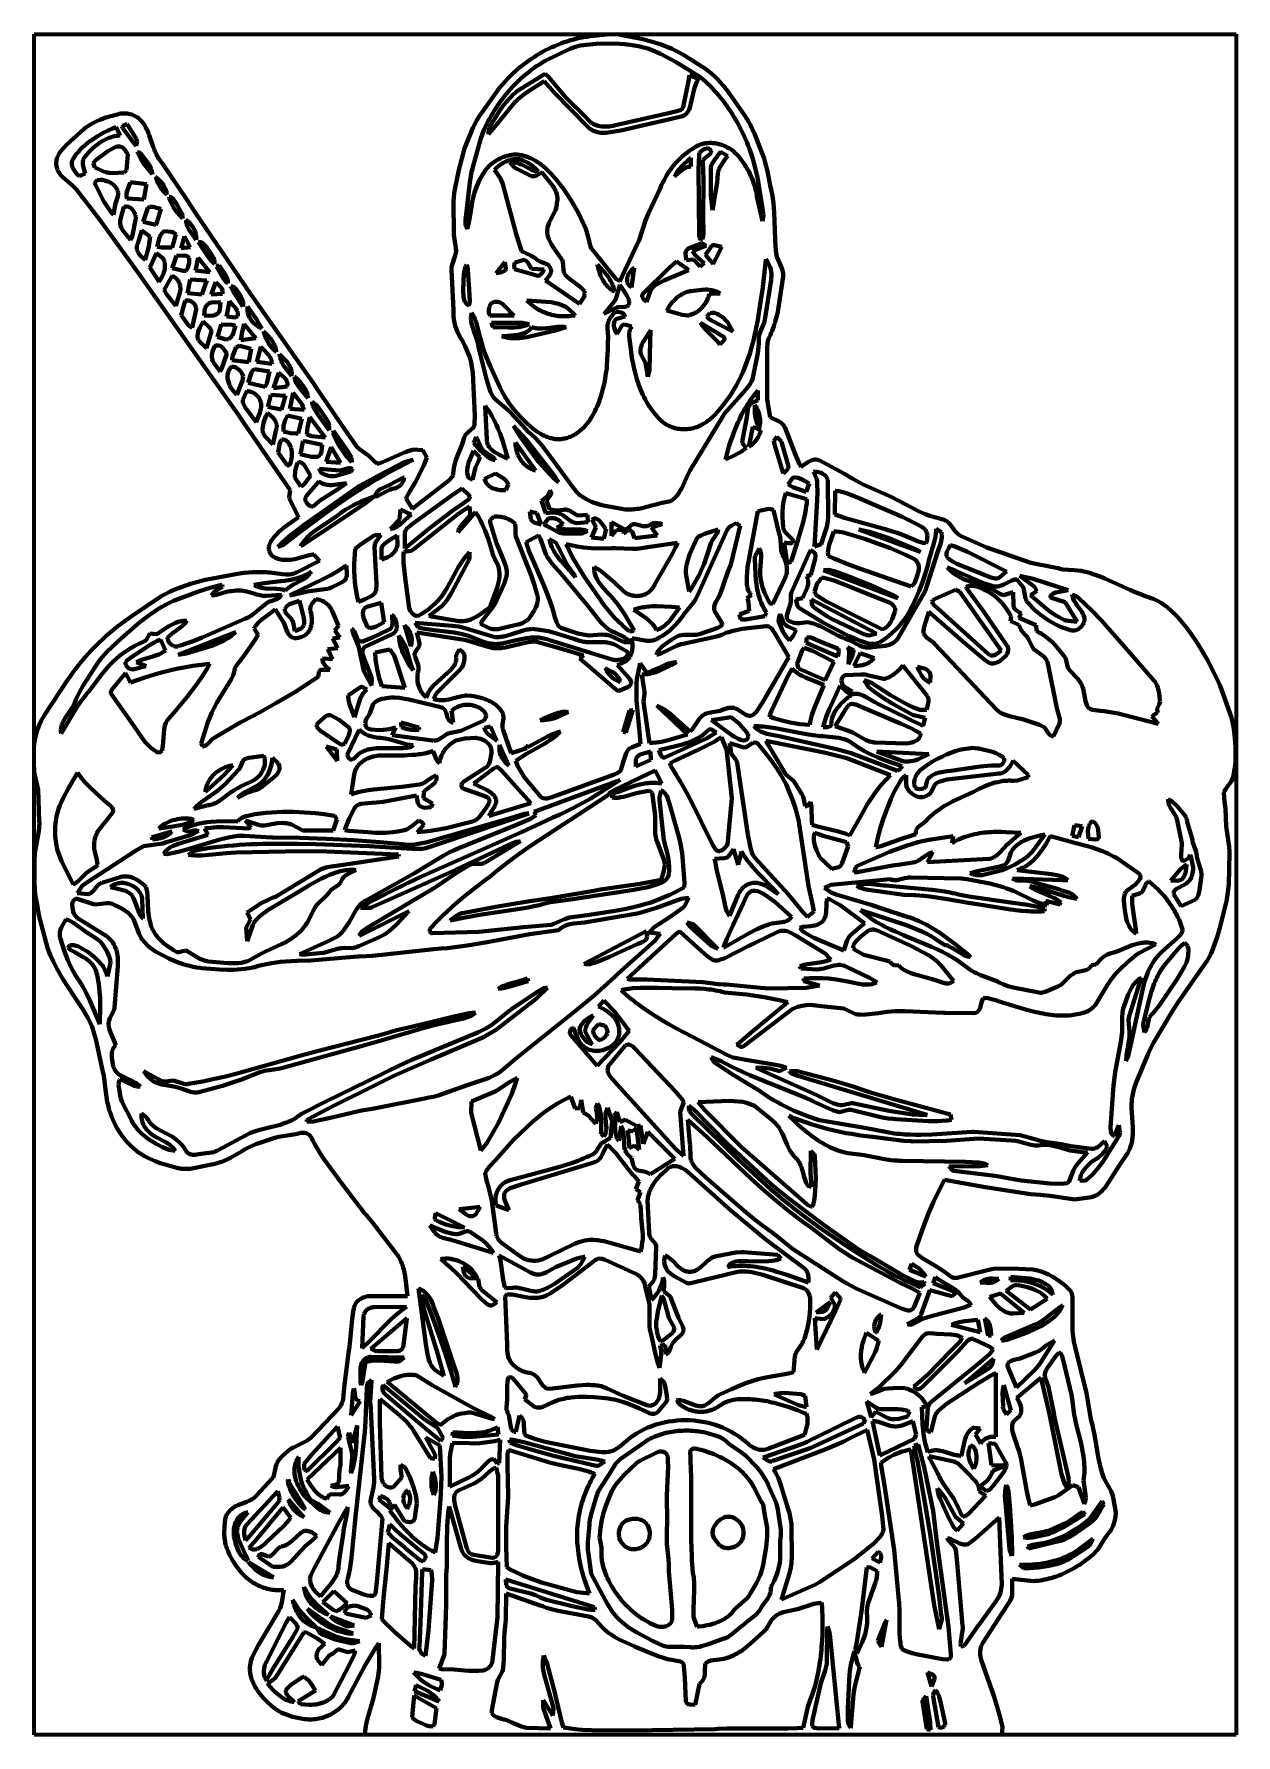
# Model space of a CAD drawing. Header units: millimetres. Extents: x 0 to 10.1, y 0 to 14.2.
import ezdxf

# ---------------------------------------------------------------- set-up
doc = ezdxf.new("R2010")
doc.units = ezdxf.units.MM
doc.layers.add('color#010101ff', color=7, linetype='CONTINUOUS', lineweight=100)
doc.layers.add('color#ffffffff', color=7, linetype='CONTINUOUS', lineweight=100)

msp = doc.modelspace()

# ---------------------------------------------------------------- linework, layer by layer
at = {"layer": 'color#010101ff'}
for p, q in [((4.68, 14.206), (4.813, 14.222)), ((4.813, 14.222), (4.878, 14.222)), ((4.878, 14.222), (5.093, 14.178)), ((4.255, 14.073), (4.28, 14.086)), ((4.483, 14.097), (4.27, 13.994)), ((4.28, 14.086), (4.305, 14.099)), ((4.305, 14.099), (4.331, 14.111)), ((4.331, 14.111), (4.356, 14.122)), ((4.356, 14.122), (4.382, 14.133)), ((4.382, 14.133), (4.408, 14.143)), ((4.408, 14.143), (4.434, 14.153)), ((4.434, 14.153), (4.461, 14.161)), ((4.461, 14.161), (4.488, 14.17)), ((4.529, 14.114), (4.483, 14.097)), ((4.488, 14.17), (4.515, 14.177)), ((4.515, 14.177), (4.542, 14.184)), ((4.57, 14.125), (4.529, 14.114)), ((4.542, 14.184), (4.569, 14.19)), ((4.569, 14.19), (4.597, 14.195)), ((4.703, 14.14), (4.57, 14.125)), ((4.597, 14.195), (4.625, 14.2)), ((4.625, 14.2), (4.652, 14.203)), ((4.652, 14.203), (4.68, 14.206)), ((4.854, 14.142), (4.703, 14.14)), ((4.943, 14.137), (4.854, 14.142)), ((5.005, 14.129), (4.943, 14.137)), ((5.055, 14.12), (5.005, 14.129)), ((5.068, 14.117), (5.055, 14.12)), ((5.101, 14.109), (5.068, 14.117)), ((5.093, 14.178), (5.152, 14.163)), ((5.134, 14.1), (5.101, 14.109)), ((5.177, 14.084), (5.134, 14.1)), ((5.152, 14.163), (5.19, 14.152)), ((5.241, 14.057), (5.177, 14.084)), ((5.19, 14.152), (5.228, 14.14)), ((5.228, 14.14), (5.247, 14.134)), ((5.247, 14.134), (5.266, 14.127)), ((5.266, 14.127), (5.284, 14.12)), ((5.284, 14.12), (5.303, 14.112)), ((5.303, 14.112), (5.321, 14.105)), ((5.321, 14.105), (5.34, 14.097)), ((5.34, 14.097), (5.358, 14.088)), ((5.358, 14.088), (5.376, 14.079)), ((4.048, 13.93), (4.07, 13.948)), ((4.07, 13.948), (4.092, 13.965)), ((4.092, 13.965), (4.114, 13.982)), ((4.114, 13.982), (4.137, 13.999)), ((4.137, 13.999), (4.16, 14.015)), ((4.16, 14.015), (4.183, 14.03)), ((4.186, 13.941), (4.166, 13.926)), ((4.183, 14.03), (4.207, 14.045)), ((4.207, 13.955), (4.186, 13.941)), ((4.207, 14.045), (4.231, 14.059)), ((4.228, 13.968), (4.207, 13.955)), ((4.249, 13.981), (4.228, 13.968)), ((4.231, 14.059), (4.255, 14.073)), ((4.27, 13.994), (4.249, 13.981)), ((5.372, 13.987), (5.241, 14.057)), ((5.571, 13.864), (5.372, 13.987)), ((5.376, 14.079), (5.393, 14.07)), ((5.393, 14.07), (5.411, 14.06)), ((5.411, 14.06), (5.428, 14.05)), ((5.428, 14.05), (5.61, 13.936)), ((3.894, 13.771), (3.966, 13.853)), ((3.966, 13.853), (3.986, 13.873)), ((3.986, 13.873), (4.006, 13.892)), ((4.006, 13.892), (4.027, 13.911)), ((4.035, 13.813), (4.018, 13.795)), ((4.027, 13.911), (4.048, 13.93)), ((4.053, 13.83), (4.035, 13.813)), ((4.046, 13.747), (4.276, 13.888)), ((4.071, 13.847), (4.053, 13.83)), ((4.09, 13.864), (4.071, 13.847)), ((4.108, 13.88), (4.09, 13.864)), ((4.127, 13.896), (4.108, 13.88)), ((4.269, 13.828), (4.121, 13.733)), ((4.147, 13.911), (4.127, 13.896)), ((4.166, 13.926), (4.147, 13.911)), ((4.352, 13.732), (4.269, 13.828)), ((4.276, 13.888), (4.301, 13.866)), ((4.301, 13.866), (4.407, 13.741)), ((5.43, 13.612), (5.479, 13.842)), ((5.479, 13.842), (5.483, 13.879)), ((5.483, 13.879), (5.558, 13.847)), ((5.543, 13.817), (5.526, 13.771)), ((5.558, 13.847), (5.543, 13.817)), ((5.611, 13.832), (5.571, 13.864)), ((5.61, 13.936), (5.655, 13.902)), ((5.618, 13.826), (5.611, 13.832)), ((5.638, 13.807), (5.618, 13.826)), ((5.657, 13.788), (5.638, 13.807)), ((5.655, 13.902), (5.689, 13.872)), ((5.689, 13.872), (5.697, 13.864)), ((5.697, 13.864), (5.717, 13.844)), ((5.717, 13.844), (5.737, 13.823)), ((5.737, 13.823), (5.766, 13.791)), ((3.734, 13.549), (3.894, 13.771)), ((4.026, 13.654), (3.828, 13.413)), ((3.906, 13.663), (3.892, 13.643)), ((3.921, 13.683), (3.906, 13.663)), ((3.937, 13.702), (3.921, 13.683)), ((3.928, 13.626), (3.953, 13.656)), ((3.952, 13.721), (3.937, 13.702)), ((3.968, 13.74), (3.952, 13.721)), ((3.953, 13.656), (3.97, 13.676)), ((3.984, 13.759), (3.968, 13.74)), ((3.97, 13.676), (3.988, 13.695)), ((4.001, 13.777), (3.984, 13.759)), ((3.988, 13.695), (4.007, 13.713)), ((4.018, 13.795), (4.001, 13.777)), ((4.007, 13.713), (4.026, 13.731)), ((4.026, 13.731), (4.046, 13.747)), ((4.033, 13.662), (4.026, 13.654)), ((4.048, 13.676), (4.033, 13.662)), ((4.063, 13.69), (4.048, 13.676)), ((4.087, 13.709), (4.063, 13.69)), ((4.121, 13.733), (4.087, 13.709)), ((4.63, 13.448), (4.352, 13.732)), ((4.407, 13.741), (4.429, 13.714)), ((4.429, 13.714), (4.46, 13.68)), ((4.46, 13.68), (4.607, 13.536)), ((5.526, 13.771), (5.49, 13.618)), ((5.676, 13.768), (5.657, 13.788)), ((5.694, 13.748), (5.676, 13.768)), ((5.712, 13.728), (5.694, 13.748)), ((5.73, 13.707), (5.712, 13.728)), ((5.747, 13.686), (5.73, 13.707)), ((5.764, 13.665), (5.747, 13.686)), ((5.78, 13.643), (5.764, 13.665)), ((5.766, 13.791), (5.801, 13.747)), ((5.801, 13.747), (5.949, 13.535)), ((0.551, 13.504), (0.602, 13.523)), ((0.602, 13.523), (0.707, 13.553)), ((0.707, 13.553), (0.713, 13.554)), ((0.713, 13.554), (0.726, 13.557)), ((0.726, 13.557), (0.739, 13.558)), ((0.739, 13.558), (0.752, 13.559)), ((0.752, 13.559), (0.765, 13.559)), ((0.765, 13.559), (0.778, 13.558)), ((0.778, 13.558), (0.791, 13.556)), ((0.791, 13.556), (0.804, 13.553)), ((0.804, 13.553), (0.817, 13.549)), ((0.817, 13.549), (0.829, 13.545)), ((0.829, 13.545), (0.841, 13.539)), ((0.841, 13.539), (0.852, 13.533)), ((0.852, 13.533), (0.863, 13.526)), ((0.863, 13.526), (0.873, 13.518)), ((0.873, 13.518), (0.883, 13.509)), ((3.705, 13.502), (3.727, 13.537)), ((3.727, 13.537), (3.734, 13.549)), ((3.812, 13.517), (3.8, 13.496)), ((3.812, 13.45), (3.897, 13.583)), ((3.825, 13.539), (3.812, 13.517)), ((3.837, 13.56), (3.825, 13.539)), ((3.85, 13.581), (3.837, 13.56)), ((3.864, 13.602), (3.85, 13.581)), ((3.878, 13.622), (3.864, 13.602)), ((3.892, 13.643), (3.878, 13.622)), ((3.897, 13.583), (3.928, 13.626)), ((4.607, 13.536), (4.638, 13.502)), ((4.853, 13.457), (5.369, 13.573)), ((5.403, 13.53), (4.908, 13.416)), ((5.369, 13.573), (5.414, 13.589)), ((5.413, 13.532), (5.403, 13.53)), ((5.425, 13.536), (5.413, 13.532)), ((5.414, 13.589), (5.422, 13.596)), ((5.422, 13.596), (5.427, 13.602)), ((5.438, 13.542), (5.425, 13.536)), ((5.427, 13.602), (5.429, 13.607)), ((5.429, 13.607), (5.43, 13.612)), ((5.449, 13.55), (5.438, 13.542)), ((5.459, 13.559), (5.449, 13.55)), ((5.468, 13.569), (5.459, 13.559)), ((5.475, 13.58), (5.468, 13.569)), ((5.482, 13.592), (5.475, 13.58)), ((5.486, 13.605), (5.482, 13.592)), ((5.49, 13.618), (5.486, 13.605)), ((5.796, 13.622), (5.78, 13.643)), ((5.811, 13.599), (5.796, 13.622)), ((5.826, 13.577), (5.811, 13.599)), ((5.841, 13.554), (5.826, 13.577)), ((5.855, 13.531), (5.841, 13.554)), ((5.869, 13.508), (5.855, 13.531)), ((5.949, 13.535), (5.964, 13.512)), ((5.964, 13.512), (5.978, 13.49)), ((0.271, 13.296), (0.419, 13.429)), ((0.419, 13.429), (0.437, 13.442)), ((0.437, 13.442), (0.455, 13.455)), ((0.455, 13.455), (0.473, 13.466)), ((0.473, 13.466), (0.492, 13.477)), ((0.492, 13.477), (0.521, 13.491)), ((0.521, 13.491), (0.551, 13.504)), ((0.557, 13.383), (0.53, 13.367)), ((0.585, 13.398), (0.557, 13.383)), ((0.614, 13.412), (0.585, 13.398)), ((0.657, 13.431), (0.614, 13.412)), ((0.686, 13.443), (0.657, 13.431)), ((0.672, 13.368), (0.683, 13.37)), ((0.683, 13.37), (0.695, 13.372)), ((0.72, 13.375), (0.686, 13.443)), ((0.695, 13.372), (0.708, 13.374)), ((0.708, 13.374), (0.72, 13.375)), ((0.738, 13.447), (0.737, 13.443)), ((0.737, 13.443), (0.737, 13.438)), ((0.737, 13.438), (0.738, 13.436)), ((0.739, 13.45), (0.738, 13.447)), ((0.738, 13.436), (0.743, 13.431)), ((0.743, 13.454), (0.739, 13.45)), ((0.771, 13.465), (0.743, 13.454)), ((0.743, 13.431), (0.761, 13.412)), ((0.761, 13.412), (0.834, 13.31)), ((0.778, 13.468), (0.771, 13.465)), ((0.856, 13.344), (0.778, 13.468)), ((0.883, 13.509), (0.894, 13.499)), ((0.894, 13.499), (0.904, 13.488)), ((0.904, 13.488), (0.913, 13.477)), ((0.913, 13.477), (0.921, 13.465)), ((0.921, 13.465), (0.929, 13.453)), ((0.929, 13.453), (0.936, 13.441)), ((0.936, 13.441), (0.942, 13.428)), ((0.942, 13.428), (0.948, 13.416)), ((0.948, 13.416), (0.954, 13.402)), ((0.954, 13.402), (0.959, 13.389)), ((0.959, 13.389), (0.964, 13.376)), ((0.964, 13.376), (0.997, 13.28)), ((3.6, 13.265), (3.672, 13.438)), ((3.672, 13.438), (3.705, 13.502)), ((3.751, 13.389), (3.734, 13.339)), ((3.766, 13.426), (3.751, 13.389)), ((3.777, 13.45), (3.766, 13.426)), ((3.789, 13.474), (3.777, 13.45)), ((3.8, 13.496), (3.789, 13.474)), ((3.803, 13.386), (3.806, 13.44)), ((3.828, 13.413), (3.803, 13.386)), ((3.806, 13.44), (3.812, 13.45)), ((4.635, 13.443), (4.63, 13.448)), ((4.645, 13.435), (4.635, 13.443)), ((4.638, 13.502), (4.644, 13.496)), ((4.644, 13.496), (4.65, 13.49)), ((4.655, 13.427), (4.645, 13.435)), ((4.65, 13.49), (4.656, 13.485)), ((4.666, 13.42), (4.655, 13.427)), ((4.656, 13.485), (4.662, 13.48)), ((4.662, 13.48), (4.669, 13.476)), ((4.677, 13.414), (4.666, 13.42)), ((4.669, 13.476), (4.676, 13.472)), ((4.676, 13.472), (4.682, 13.468)), ((4.689, 13.409), (4.677, 13.414)), ((4.682, 13.468), (4.689, 13.465)), ((4.689, 13.465), (4.697, 13.462)), ((4.707, 13.403), (4.689, 13.409)), ((4.697, 13.462), (4.704, 13.459)), ((4.704, 13.459), (4.711, 13.457)), ((4.726, 13.399), (4.707, 13.403)), ((4.711, 13.457), (4.719, 13.455)), ((4.719, 13.455), (4.734, 13.452)), ((4.745, 13.396), (4.726, 13.399)), ((4.734, 13.452), (4.75, 13.449)), ((4.765, 13.395), (4.745, 13.396)), ((4.75, 13.449), (4.766, 13.448)), ((4.784, 13.396), (4.765, 13.395)), ((4.766, 13.448), (4.79, 13.448)), ((4.804, 13.398), (4.784, 13.396)), ((4.79, 13.448), (4.814, 13.45)), ((4.908, 13.416), (4.804, 13.398)), ((4.814, 13.45), (4.845, 13.455)), ((4.845, 13.455), (4.853, 13.457)), ((5.882, 13.484), (5.869, 13.508)), ((5.895, 13.46), (5.882, 13.484)), ((5.908, 13.436), (5.895, 13.46)), ((5.92, 13.412), (5.908, 13.436)), ((5.932, 13.388), (5.92, 13.412)), ((5.943, 13.363), (5.932, 13.388)), ((5.978, 13.49), (5.991, 13.466)), ((5.991, 13.466), (6.009, 13.43)), ((6.009, 13.43), (6.031, 13.382)), ((6.031, 13.382), (6.107, 13.181)), ((0.207, 13.218), (0.214, 13.229)), ((0.214, 13.229), (0.221, 13.239)), ((0.221, 13.239), (0.271, 13.296)), ((0.371, 13.238), (0.361, 13.226)), ((0.382, 13.25), (0.371, 13.238)), ((0.393, 13.261), (0.382, 13.25)), ((0.404, 13.272), (0.393, 13.261)), ((0.415, 13.283), (0.404, 13.272)), ((0.427, 13.293), (0.415, 13.283)), ((0.439, 13.304), (0.427, 13.293)), ((0.451, 13.313), (0.439, 13.304)), ((0.443, 13.216), (0.459, 13.234)), ((0.464, 13.323), (0.451, 13.313)), ((0.459, 13.234), (0.476, 13.251)), ((0.477, 13.332), (0.464, 13.323)), ((0.476, 13.251), (0.493, 13.268)), ((0.49, 13.341), (0.477, 13.332)), ((0.503, 13.35), (0.49, 13.341)), ((0.493, 13.268), (0.512, 13.284)), ((0.53, 13.367), (0.503, 13.35)), ((0.512, 13.284), (0.531, 13.299)), ((0.617, 13.244), (0.52, 13.171)), ((0.531, 13.299), (0.541, 13.307)), ((0.541, 13.307), (0.551, 13.314)), ((0.551, 13.314), (0.561, 13.32)), ((0.561, 13.32), (0.571, 13.327)), ((0.571, 13.327), (0.582, 13.333)), ((0.582, 13.333), (0.593, 13.338)), ((0.593, 13.338), (0.603, 13.344)), ((0.603, 13.344), (0.614, 13.349)), ((0.614, 13.349), (0.626, 13.353)), ((0.684, 13.278), (0.617, 13.244)), ((0.626, 13.353), (0.637, 13.357)), ((0.637, 13.357), (0.648, 13.361)), ((0.648, 13.361), (0.66, 13.365)), ((0.66, 13.365), (0.672, 13.368)), ((0.699, 13.281), (0.684, 13.278)), ((0.711, 13.282), (0.699, 13.281)), ((0.723, 13.281), (0.711, 13.282)), ((0.735, 13.277), (0.723, 13.281)), ((0.75, 13.266), (0.735, 13.277)), ((0.786, 13.219), (0.75, 13.266)), ((0.834, 13.31), (0.855, 13.286)), ((0.855, 13.286), (0.864, 13.322)), ((0.864, 13.322), (0.856, 13.344)), ((0.864, 13.238), (0.876, 13.209)), ((0.892, 13.227), (0.864, 13.238)), ((0.956, 13.143), (0.892, 13.227)), ((0.997, 13.28), (1.007, 13.253)), ((1.007, 13.253), (1.012, 13.24)), ((1.012, 13.24), (1.018, 13.227)), ((3.553, 13.087), (3.6, 13.265)), ((3.734, 13.339), (3.671, 13.108)), ((5.449, 13.22), (5.462, 13.23)), ((5.462, 13.23), (5.476, 13.241)), ((5.476, 13.241), (5.49, 13.251)), ((5.49, 13.251), (5.505, 13.26)), ((5.505, 13.26), (5.519, 13.269)), ((5.519, 13.269), (5.534, 13.278)), ((5.534, 13.278), (5.549, 13.286)), ((5.549, 13.286), (5.565, 13.294)), ((5.565, 13.294), (5.575, 13.298)), ((5.575, 13.237), (5.568, 13.226)), ((5.575, 13.298), (5.585, 13.301)), ((5.601, 13.256), (5.575, 13.237)), ((5.585, 13.301), (5.595, 13.304)), ((5.595, 13.304), (5.605, 13.307)), ((5.614, 13.262), (5.601, 13.256)), ((5.605, 13.307), (5.616, 13.309)), ((5.619, 13.264), (5.614, 13.262)), ((5.616, 13.309), (5.626, 13.31)), ((5.624, 13.266), (5.619, 13.264)), ((5.633, 13.267), (5.624, 13.266)), ((5.626, 13.31), (5.636, 13.311)), ((5.641, 13.266), (5.633, 13.267)), ((5.636, 13.311), (5.647, 13.312)), ((5.648, 13.263), (5.641, 13.266)), ((5.647, 13.312), (5.657, 13.312)), ((5.654, 13.259), (5.648, 13.263)), ((5.651, 13.216), (5.662, 13.227)), ((5.659, 13.253), (5.654, 13.259)), ((5.657, 13.312), (5.668, 13.312)), ((5.662, 13.249), (5.659, 13.253)), ((5.664, 13.244), (5.662, 13.249)), ((5.662, 13.227), (5.663, 13.23)), ((5.663, 13.23), (5.664, 13.233)), ((5.664, 13.238), (5.664, 13.244)), ((5.664, 13.233), (5.664, 13.238)), ((5.668, 13.312), (5.679, 13.311)), ((5.679, 13.311), (5.689, 13.31)), ((5.689, 13.31), (5.7, 13.309)), ((5.743, 13.237), (5.689, 13.166)), ((5.7, 13.309), (5.71, 13.307)), ((5.71, 13.307), (5.72, 13.304)), ((5.72, 13.304), (5.731, 13.302)), ((5.731, 13.302), (5.741, 13.299)), ((5.741, 13.299), (5.751, 13.296)), ((5.802, 13.203), (5.743, 13.237)), ((5.751, 13.296), (5.761, 13.292)), ((5.761, 13.292), (5.771, 13.288)), ((5.771, 13.288), (5.781, 13.284)), ((5.781, 13.284), (5.791, 13.279)), ((5.791, 13.279), (5.8, 13.274)), ((5.8, 13.274), (5.819, 13.264)), ((5.819, 13.264), (5.837, 13.253)), ((5.837, 13.253), (5.854, 13.241)), ((5.854, 13.241), (5.864, 13.23)), ((5.864, 13.23), (5.875, 13.22)), ((5.954, 13.338), (5.943, 13.363)), ((5.965, 13.313), (5.954, 13.338)), ((5.975, 13.288), (5.965, 13.313)), ((5.985, 13.263), (5.975, 13.288)), ((5.994, 13.237), (5.985, 13.263)), ((6.003, 13.212), (5.994, 13.237)), ((0.186, 13.145), (0.187, 13.158)), ((0.186, 13.132), (0.186, 13.145)), ((0.187, 13.12), (0.186, 13.132)), ((0.187, 13.158), (0.189, 13.17)), ((0.19, 13.107), (0.187, 13.12)), ((0.189, 13.17), (0.192, 13.183)), ((0.193, 13.095), (0.19, 13.107)), ((0.192, 13.183), (0.196, 13.195)), ((0.195, 13.089), (0.193, 13.095)), ((0.198, 13.083), (0.195, 13.089)), ((0.196, 13.195), (0.201, 13.207)), ((0.201, 13.207), (0.207, 13.218)), ((0.316, 13.146), (0.315, 13.141)), ((0.315, 13.141), (0.316, 13.136)), ((0.317, 13.155), (0.316, 13.151)), ((0.316, 13.151), (0.316, 13.146)), ((0.316, 13.136), (0.317, 13.126)), ((0.318, 13.16), (0.317, 13.155)), ((0.317, 13.126), (0.319, 13.117)), ((0.319, 13.165), (0.318, 13.16)), ((0.321, 13.17), (0.319, 13.165)), ((0.319, 13.117), (0.322, 13.107)), ((0.324, 13.174), (0.321, 13.17)), ((0.322, 13.107), (0.329, 13.093)), ((0.333, 13.188), (0.324, 13.174)), ((0.329, 13.093), (0.343, 13.071)), ((0.342, 13.201), (0.333, 13.188)), ((0.351, 13.214), (0.342, 13.201)), ((0.361, 13.226), (0.351, 13.214)), ((0.407, 13.147), (0.408, 13.156)), ((0.408, 13.137), (0.407, 13.147)), ((0.408, 13.156), (0.41, 13.166)), ((0.411, 13.116), (0.408, 13.137)), ((0.41, 13.166), (0.411, 13.171)), ((0.411, 13.171), (0.413, 13.175)), ((0.428, 13.057), (0.411, 13.116)), ((0.413, 13.175), (0.415, 13.18)), ((0.415, 13.18), (0.418, 13.184)), ((0.418, 13.184), (0.42, 13.189)), ((0.42, 13.189), (0.424, 13.193)), ((0.424, 13.193), (0.427, 13.197)), ((0.427, 13.197), (0.443, 13.216)), ((0.52, 13.171), (0.494, 13.141)), ((0.494, 13.141), (0.508, 13.107)), ((0.508, 13.107), (0.596, 13.068)), ((0.774, 13.083), (0.786, 13.219)), ((0.876, 13.209), (0.89, 13.181)), ((0.89, 13.181), (0.914, 13.142)), ((0.914, 13.142), (0.989, 13.051)), ((0.97, 13.119), (0.956, 13.143)), ((0.978, 13.099), (0.97, 13.119)), ((0.983, 13.086), (0.978, 13.099)), ((0.986, 13.073), (0.983, 13.086)), ((1.018, 13.227), (1.024, 13.214)), ((1.024, 13.214), (1.031, 13.201)), ((1.031, 13.201), (1.038, 13.189)), ((1.038, 13.189), (1.045, 13.177)), ((1.045, 13.177), (1.054, 13.165)), ((1.054, 13.165), (1.063, 13.153)), ((1.063, 13.153), (1.073, 13.143)), ((1.073, 13.143), (1.275, 12.842)), ((3.516, 12.895), (3.553, 13.087)), ((3.667, 13.096), (3.661, 13.071)), ((3.671, 13.108), (3.667, 13.096)), ((3.777, 13.084), (3.783, 13.091)), ((3.783, 13.091), (3.796, 13.106)), ((3.796, 13.106), (3.809, 13.12)), ((3.809, 13.12), (3.823, 13.132)), ((3.823, 13.132), (3.838, 13.145)), ((3.838, 13.145), (3.854, 13.156)), ((3.864, 13.098), (3.853, 13.086)), ((3.853, 13.086), (3.902, 13.013)), ((3.854, 13.156), (3.87, 13.166)), ((3.876, 13.109), (3.864, 13.098)), ((3.87, 13.166), (3.887, 13.176)), ((3.889, 13.12), (3.876, 13.109)), ((3.887, 13.176), (3.904, 13.185)), ((3.903, 13.131), (3.889, 13.12)), ((3.917, 13.14), (3.903, 13.131)), ((3.904, 13.185), (3.922, 13.192)), ((3.931, 13.149), (3.917, 13.14)), ((3.922, 13.192), (3.94, 13.199)), ((3.946, 13.157), (3.931, 13.149)), ((3.94, 13.199), (3.958, 13.205)), ((3.962, 13.163), (3.946, 13.157)), ((3.958, 13.205), (3.977, 13.209)), ((3.97, 13.166), (3.962, 13.163)), ((3.977, 13.169), (3.97, 13.166)), ((3.977, 13.209), (3.996, 13.213)), ((3.985, 13.171), (3.977, 13.169)), ((3.984, 13.148), (3.993, 13.149)), ((3.987, 13.143), (3.984, 13.148)), ((3.994, 13.173), (3.985, 13.171)), ((3.991, 13.137), (3.987, 13.143)), ((3.995, 13.132), (3.991, 13.137)), ((3.993, 13.149), (4.002, 13.15)), ((4.002, 13.174), (3.994, 13.173)), ((3.999, 13.127), (3.995, 13.132)), ((3.996, 13.213), (4.015, 13.215)), ((4.009, 13.118), (3.999, 13.127)), ((4.01, 13.176), (4.002, 13.174)), ((4.002, 13.15), (4.01, 13.15)), ((4.018, 13.109), (4.009, 13.118)), ((4.018, 13.176), (4.01, 13.176)), ((4.01, 13.15), (4.019, 13.149)), ((4.015, 13.215), (4.024, 13.215)), ((4.027, 13.177), (4.018, 13.176)), ((4.034, 13.098), (4.018, 13.109)), ((4.019, 13.149), (4.027, 13.148)), ((4.024, 13.215), (4.043, 13.214)), ((4.035, 13.177), (4.027, 13.177)), ((4.027, 13.148), (4.036, 13.146)), ((4.111, 13.059), (4.034, 13.098)), ((4.043, 13.177), (4.035, 13.177)), ((4.036, 13.146), (4.044, 13.144)), ((4.043, 13.214), (4.062, 13.211)), ((4.052, 13.176), (4.043, 13.177)), ((4.044, 13.144), (4.052, 13.141)), ((4.06, 13.175), (4.052, 13.176)), ((4.052, 13.141), (4.06, 13.138)), ((4.069, 13.173), (4.06, 13.175)), ((4.06, 13.138), (4.076, 13.132)), ((4.062, 13.211), (4.081, 13.208)), ((4.099, 13.162), (4.069, 13.173)), ((4.076, 13.132), (4.1, 13.12)), ((4.081, 13.208), (4.099, 13.204)), ((4.099, 13.204), (4.117, 13.198)), ((4.128, 13.149), (4.099, 13.162)), ((4.1, 13.12), (4.163, 13.088)), ((4.117, 13.198), (4.135, 13.192)), ((4.16, 13.128), (4.128, 13.149)), ((4.135, 13.192), (4.153, 13.185)), ((4.153, 13.185), (4.17, 13.177)), ((4.195, 13.099), (4.16, 13.128)), ((4.163, 13.088), (4.179, 13.082)), ((4.17, 13.177), (4.195, 13.163)), ((4.195, 13.163), (4.219, 13.148)), ((4.221, 13.072), (4.195, 13.099)), ((4.219, 13.148), (4.242, 13.131)), ((4.242, 13.131), (4.264, 13.113)), ((4.264, 13.113), (4.276, 13.102)), ((4.276, 13.102), (4.3, 13.079)), ((5.319, 13.081), (5.329, 13.095)), ((5.329, 13.095), (5.34, 13.109)), ((5.34, 13.109), (5.351, 13.122)), ((5.351, 13.122), (5.362, 13.136)), ((5.362, 13.136), (5.373, 13.149)), ((5.392, 13.086), (5.372, 13.055)), ((5.373, 13.149), (5.385, 13.161)), ((5.383, 13.054), (5.427, 13.09)), ((5.385, 13.161), (5.397, 13.174)), ((5.424, 13.124), (5.392, 13.086)), ((5.397, 13.174), (5.41, 13.186)), ((5.41, 13.186), (5.422, 13.197)), ((5.422, 13.197), (5.435, 13.209)), ((5.478, 13.173), (5.424, 13.124)), ((5.427, 13.09), (5.446, 13.101)), ((5.435, 13.209), (5.449, 13.22)), ((5.446, 13.101), (5.462, 13.108)), ((5.462, 13.108), (5.473, 13.111)), ((5.473, 13.111), (5.484, 13.113)), ((5.495, 13.187), (5.478, 13.173)), ((5.484, 13.113), (5.496, 13.115)), ((5.496, 13.115), (5.495, 13.187)), ((5.564, 13.207), (5.559, 13.093)), ((5.559, 13.093), (5.564, 12.542)), ((5.565, 13.216), (5.564, 13.207)), ((5.568, 13.226), (5.565, 13.216)), ((5.594, 13.152), (5.595, 13.156)), ((5.594, 13.148), (5.594, 13.152)), ((5.594, 13.144), (5.594, 13.148)), ((5.594, 13.139), (5.594, 13.144)), ((5.598, 13.093), (5.594, 13.139)), ((5.595, 13.156), (5.596, 13.16)), ((5.596, 13.16), (5.597, 13.163)), ((5.597, 13.163), (5.599, 13.167)), ((5.601, 13.001), (5.598, 13.093)), ((5.599, 13.167), (5.603, 13.173)), ((5.603, 13.173), (5.61, 13.182)), ((5.61, 13.182), (5.651, 13.216)), ((5.668, 13.13), (5.661, 13.11)), ((5.661, 13.11), (5.663, 12.874)), ((5.689, 13.166), (5.668, 13.13)), ((5.726, 13.08), (5.73, 13.091)), ((5.73, 13.091), (5.737, 13.106)), ((5.737, 13.106), (5.759, 13.141)), ((5.759, 13.141), (5.802, 13.203)), ((5.875, 13.22), (5.885, 13.209)), ((5.885, 13.209), (5.895, 13.197)), ((5.895, 13.197), (5.904, 13.186)), ((5.904, 13.186), (5.914, 13.174)), ((5.914, 13.174), (5.923, 13.163)), ((5.923, 13.163), (5.931, 13.151)), ((5.931, 13.151), (5.94, 13.138)), ((5.94, 13.138), (5.948, 13.126)), ((5.948, 13.126), (5.956, 13.113)), ((5.956, 13.113), (5.964, 13.101)), ((5.964, 13.101), (5.971, 13.088)), ((5.971, 13.088), (5.979, 13.075)), ((6.012, 13.186), (6.003, 13.212)), ((6.02, 13.16), (6.012, 13.186)), ((6.053, 13.022), (6.02, 13.16)), ((6.107, 13.181), (6.118, 13.149)), ((6.118, 13.149), (6.136, 13.076)), ((0.2, 13.077), (0.198, 13.083)), ((0.203, 13.072), (0.2, 13.077)), ((0.207, 13.066), (0.203, 13.072)), ((0.215, 13.054), (0.207, 13.066)), ((0.225, 13.042), (0.215, 13.054)), ((0.24, 13.026), (0.225, 13.042)), ((0.324, 12.953), (0.24, 13.026)), ((0.345, 12.932), (0.324, 12.953)), ((0.343, 13.071), (0.365, 13.045)), ((0.365, 13.045), (0.367, 13.043)), ((0.367, 13.043), (0.372, 13.04)), ((0.372, 13.04), (0.376, 13.038)), ((0.376, 13.038), (0.383, 13.037)), ((0.383, 13.037), (0.392, 13.038)), ((0.392, 13.038), (0.428, 13.057)), ((0.511, 12.984), (0.51, 12.978)), ((0.51, 12.978), (0.51, 12.973)), ((0.51, 12.973), (0.583, 12.822)), ((0.516, 12.99), (0.511, 12.984)), ((0.528, 12.999), (0.516, 12.99)), ((0.555, 13.004), (0.528, 12.999)), ((0.573, 13.002), (0.555, 13.004)), ((0.592, 12.998), (0.573, 13.002)), ((0.61, 12.993), (0.592, 12.998)), ((0.596, 13.068), (0.601, 13.066)), ((0.601, 13.066), (0.612, 13.063)), ((0.628, 12.986), (0.61, 12.993)), ((0.612, 13.063), (0.628, 13.061)), ((0.628, 13.061), (0.656, 13.059)), ((0.639, 12.98), (0.628, 12.986)), ((0.649, 12.973), (0.639, 12.98)), ((0.66, 12.966), (0.649, 12.973)), ((0.656, 13.059), (0.755, 13.063)), ((0.669, 12.958), (0.66, 12.966)), ((0.677, 12.949), (0.669, 12.958)), ((0.681, 12.944), (0.677, 12.949)), ((0.685, 12.939), (0.681, 12.944)), ((0.755, 13.063), (0.774, 13.083)), ((0.803, 12.979), (0.777, 12.903)), ((0.804, 12.984), (0.803, 12.979)), ((0.941, 12.966), (0.804, 12.984)), ((0.919, 12.838), (0.941, 12.966)), ((0.989, 13.059), (0.986, 13.073)), ((0.989, 13.051), (0.989, 13.059)), ((1.017, 13.028), (1.021, 13.016)), ((1.055, 12.995), (1.017, 13.028)), ((1.021, 13.016), (1.039, 12.971)), ((1.039, 12.971), (1.061, 12.934)), ((1.072, 12.976), (1.055, 12.995)), ((1.083, 12.961), (1.072, 12.976)), ((1.092, 12.945), (1.083, 12.961)), ((1.097, 12.934), (1.092, 12.945)), ((3.645, 12.982), (3.619, 12.738)), ((3.653, 13.033), (3.645, 12.982)), ((3.661, 13.071), (3.653, 13.033)), ((3.684, 12.897), (3.704, 12.951)), ((3.704, 12.951), (3.728, 13.003)), ((3.728, 13.003), (3.751, 13.044)), ((3.751, 13.044), (3.777, 13.084)), ((3.902, 13.013), (3.92, 12.976)), ((3.92, 12.976), (3.926, 12.956)), ((3.926, 12.956), (4.037, 12.54)), ((4.14, 13.044), (4.111, 13.059)), ((4.144, 13.042), (4.14, 13.044)), ((4.148, 13.04), (4.144, 13.042)), ((4.151, 13.038), (4.148, 13.04)), ((4.159, 13.035), (4.151, 13.038)), ((4.167, 13.034), (4.159, 13.035)), ((4.175, 13.034), (4.167, 13.034)), ((4.187, 13.035), (4.175, 13.034)), ((4.179, 13.082), (4.187, 13.079)), ((4.187, 13.079), (4.196, 13.076)), ((4.203, 13.039), (4.187, 13.035)), ((4.196, 13.076), (4.204, 13.074)), ((4.247, 13.063), (4.203, 13.039)), ((4.204, 13.074), (4.213, 13.073)), ((4.213, 13.073), (4.221, 13.072)), ((4.25, 13.065), (4.247, 13.063)), ((4.269, 13.042), (4.25, 13.065)), ((4.327, 12.97), (4.269, 13.042)), ((4.3, 13.079), (4.323, 13.055)), ((4.323, 13.055), (4.346, 13.03)), ((4.339, 12.953), (4.327, 12.97)), ((4.345, 12.945), (4.339, 12.953)), ((4.35, 12.936), (4.345, 12.945)), ((4.346, 13.03), (4.368, 13.005)), ((4.368, 13.005), (4.399, 12.967)), ((4.399, 12.967), (4.429, 12.927)), ((5.237, 12.93), (5.244, 12.945)), ((5.244, 12.945), (5.25, 12.961)), ((5.25, 12.961), (5.258, 12.977)), ((5.258, 12.977), (5.266, 12.992)), ((5.266, 12.992), (5.274, 13.007)), ((5.274, 13.007), (5.282, 13.023)), ((5.282, 13.023), (5.291, 13.038)), ((5.291, 13.038), (5.3, 13.052)), ((5.3, 13.052), (5.309, 13.067)), ((5.309, 13.067), (5.319, 13.081)), ((5.372, 13.055), (5.359, 13.03)), ((5.359, 13.03), (5.383, 13.054)), ((5.599, 12.695), (5.601, 13.001)), ((5.676, 12.75), (5.715, 12.982)), ((5.715, 12.982), (5.722, 13.057)), ((5.722, 13.063), (5.723, 13.069)), ((5.722, 13.057), (5.722, 13.063)), ((5.723, 13.069), (5.726, 13.08)), ((5.979, 13.075), (5.985, 13.061)), ((5.985, 13.061), (5.992, 13.048)), ((5.992, 13.048), (5.998, 13.034)), ((5.998, 13.034), (6.004, 13.021)), ((6.004, 13.021), (6.01, 13.007)), ((6.01, 13.007), (6.015, 12.993)), ((6.015, 12.993), (6.02, 12.979)), ((6.02, 12.979), (6.025, 12.965)), ((6.025, 12.965), (6.029, 12.95)), ((6.029, 12.95), (6.033, 12.936)), ((6.104, 12.71), (6.053, 13.022)), ((6.136, 13.076), (6.16, 12.943)), ((6.16, 12.943), (6.166, 12.924)), ((0.355, 12.921), (0.345, 12.932)), ((0.36, 12.915), (0.355, 12.921)), ((0.541, 12.68), (0.36, 12.915)), ((0.583, 12.822), (0.648, 12.726)), ((0.679, 12.797), (0.701, 12.863)), ((0.689, 12.934), (0.685, 12.939)), ((0.692, 12.928), (0.689, 12.934)), ((0.695, 12.923), (0.692, 12.928)), ((0.697, 12.917), (0.695, 12.923)), ((0.7, 12.911), (0.697, 12.917)), ((0.702, 12.903), (0.7, 12.911)), ((0.701, 12.863), (0.704, 12.883)), ((0.704, 12.895), (0.702, 12.903)), ((0.704, 12.883), (0.704, 12.895)), ((0.777, 12.903), (0.773, 12.884)), ((0.773, 12.884), (0.773, 12.874)), ((0.773, 12.874), (0.773, 12.865)), ((0.773, 12.865), (0.775, 12.856)), ((0.775, 12.856), (0.776, 12.851)), ((0.776, 12.851), (0.777, 12.846)), ((0.777, 12.846), (0.919, 12.838)), ((1.061, 12.934), (1.084, 12.905)), ((1.084, 12.905), (1.11, 12.879)), ((1.102, 12.922), (1.097, 12.934)), ((1.105, 12.91), (1.102, 12.922)), ((1.108, 12.898), (1.105, 12.91)), ((1.109, 12.885), (1.108, 12.898)), ((1.11, 12.879), (1.109, 12.885)), ((1.13, 12.861), (1.134, 12.847)), ((1.137, 12.86), (1.13, 12.861)), ((1.134, 12.847), (1.141, 12.826)), ((1.144, 12.858), (1.137, 12.86)), ((1.141, 12.826), (1.153, 12.799)), ((1.15, 12.855), (1.144, 12.858)), ((1.158, 12.849), (1.15, 12.855)), ((1.17, 12.837), (1.158, 12.849)), ((1.198, 12.793), (1.17, 12.837)), ((1.275, 12.842), (1.347, 12.731)), ((3.51, 12.833), (3.511, 12.851)), ((3.511, 12.542), (3.51, 12.833)), ((3.511, 12.851), (3.516, 12.895)), ((3.647, 12.692), (3.667, 12.833)), ((3.667, 12.833), (3.684, 12.897)), ((4.355, 12.928), (4.35, 12.936)), ((4.36, 12.919), (4.355, 12.928)), ((4.364, 12.91), (4.36, 12.919)), ((4.367, 12.901), (4.364, 12.91)), ((4.371, 12.891), (4.367, 12.901)), ((4.373, 12.882), (4.371, 12.891)), ((4.376, 12.872), (4.373, 12.882)), ((4.374, 12.793), (4.375, 12.802)), ((4.375, 12.811), (4.377, 12.822)), ((4.375, 12.802), (4.375, 12.811)), ((4.377, 12.863), (4.376, 12.872)), ((4.378, 12.853), (4.377, 12.863)), ((4.377, 12.822), (4.378, 12.832)), ((4.379, 12.843), (4.378, 12.853)), ((4.378, 12.832), (4.379, 12.843)), ((4.429, 12.927), (4.457, 12.886)), ((4.457, 12.886), (4.493, 12.83)), ((4.493, 12.83), (4.552, 12.729)), ((5.141, 12.724), (5.237, 12.93)), ((5.663, 12.874), (5.676, 12.75)), ((6.033, 12.936), (6.037, 12.922)), ((6.037, 12.922), (6.04, 12.907)), ((6.04, 12.907), (6.043, 12.892)), ((6.043, 12.892), (6.046, 12.878)), ((6.046, 12.878), (6.048, 12.863)), ((6.048, 12.863), (6.095, 12.658)), ((6.166, 12.924), (6.17, 12.905)), ((6.17, 12.905), (6.174, 12.885)), ((6.174, 12.885), (6.178, 12.866)), ((6.178, 12.866), (6.181, 12.847)), ((6.181, 12.847), (6.184, 12.827)), ((6.184, 12.827), (6.186, 12.808)), ((6.186, 12.808), (6.19, 12.768)), ((0.867, 12.235), (0.541, 12.68)), ((0.648, 12.726), (0.666, 12.71)), ((0.666, 12.71), (0.679, 12.797)), ((0.751, 12.776), (0.72, 12.662)), ((0.72, 12.662), (0.72, 12.637)), ((0.757, 12.778), (0.751, 12.776)), ((0.764, 12.779), (0.757, 12.778)), ((0.77, 12.779), (0.764, 12.779)), ((0.775, 12.779), (0.77, 12.779)), ((0.781, 12.779), (0.775, 12.779)), ((0.787, 12.778), (0.781, 12.779)), ((0.792, 12.776), (0.787, 12.778)), ((0.798, 12.774), (0.792, 12.776)), ((0.803, 12.771), (0.798, 12.774)), ((0.808, 12.768), (0.803, 12.771)), ((0.812, 12.765), (0.808, 12.768)), ((0.817, 12.761), (0.812, 12.765)), ((0.821, 12.757), (0.817, 12.761)), ((0.825, 12.752), (0.821, 12.757)), ((0.823, 12.539), (0.85, 12.668)), ((0.829, 12.747), (0.825, 12.752)), ((0.832, 12.742), (0.829, 12.747)), ((0.836, 12.737), (0.832, 12.742)), ((0.839, 12.732), (0.836, 12.737)), ((0.841, 12.726), (0.839, 12.732)), ((0.844, 12.72), (0.841, 12.726)), ((0.846, 12.714), (0.844, 12.72)), ((0.848, 12.709), (0.846, 12.714)), ((0.849, 12.703), (0.848, 12.709)), ((0.85, 12.697), (0.849, 12.703)), ((0.851, 12.691), (0.85, 12.697)), ((0.85, 12.668), (0.851, 12.673)), ((0.851, 12.685), (0.851, 12.691)), ((0.851, 12.679), (0.851, 12.685)), ((0.851, 12.673), (0.851, 12.679)), ((0.953, 12.77), (0.914, 12.652)), ((0.959, 12.773), (0.953, 12.77)), ((0.967, 12.776), (0.959, 12.773)), ((0.978, 12.778), (0.967, 12.776)), ((0.993, 12.777), (0.978, 12.778)), ((1.046, 12.763), (0.993, 12.777)), ((1.024, 12.636), (1.06, 12.757)), ((1.06, 12.757), (1.046, 12.763)), ((1.153, 12.799), (1.168, 12.773)), ((1.168, 12.773), (1.193, 12.736)), ((1.193, 12.736), (1.243, 12.68)), ((1.237, 12.722), (1.198, 12.793)), ((1.242, 12.706), (1.237, 12.722)), ((1.243, 12.693), (1.242, 12.706)), ((1.243, 12.685), (1.243, 12.693)), ((1.243, 12.68), (1.243, 12.685)), ((1.271, 12.669), (1.272, 12.662)), ((1.288, 12.657), (1.271, 12.669)), ((1.272, 12.662), (1.272, 12.656)), ((1.347, 12.731), (1.812, 12.049)), ((3.61, 12.667), (3.609, 12.642)), ((3.619, 12.738), (3.61, 12.667)), ((3.636, 12.634), (3.647, 12.692)), ((4.309, 12.647), (4.317, 12.663)), ((4.317, 12.663), (4.355, 12.734)), ((4.355, 12.734), (4.362, 12.75)), ((4.362, 12.75), (4.365, 12.758)), ((4.365, 12.758), (4.368, 12.767)), ((4.368, 12.767), (4.37, 12.775)), ((4.37, 12.775), (4.372, 12.784)), ((4.372, 12.784), (4.374, 12.793)), ((4.552, 12.729), (4.616, 12.592)), ((5.059, 12.491), (5.116, 12.662)), ((5.116, 12.662), (5.141, 12.724)), ((5.6, 12.557), (5.599, 12.695)), ((6.095, 12.658), (6.104, 12.71)), ((6.19, 12.768), (6.193, 12.729)), ((6.193, 12.729), (6.2, 12.511)), ((0.72, 12.637), (0.724, 12.621)), ((0.724, 12.621), (0.73, 12.605)), ((0.73, 12.605), (0.743, 12.58)), ((0.743, 12.58), (0.807, 12.5)), ((0.812, 12.511), (0.823, 12.539)), ((0.901, 12.579), (0.868, 12.471)), ((0.967, 12.533), (0.901, 12.579)), ((0.914, 12.652), (1.02, 12.628)), ((0.961, 12.447), (0.971, 12.528)), ((0.971, 12.528), (0.967, 12.533)), ((1.02, 12.628), (1.024, 12.636)), ((1.051, 12.524), (1.029, 12.444)), ((1.057, 12.537), (1.051, 12.524)), ((1.065, 12.55), (1.057, 12.537)), ((1.071, 12.558), (1.065, 12.55)), ((1.079, 12.565), (1.071, 12.558)), ((1.087, 12.572), (1.079, 12.565)), ((1.091, 12.575), (1.087, 12.572)), ((1.151, 12.567), (1.091, 12.575)), ((1.164, 12.563), (1.151, 12.567)), ((1.157, 12.438), (1.186, 12.547)), ((1.173, 12.559), (1.164, 12.563)), ((1.178, 12.555), (1.173, 12.559)), ((1.183, 12.55), (1.178, 12.555)), ((1.186, 12.547), (1.183, 12.55)), ((1.26, 12.528), (1.231, 12.431)), ((1.307, 12.439), (1.26, 12.528)), ((1.272, 12.656), (1.273, 12.649)), ((1.273, 12.649), (1.274, 12.642)), ((1.274, 12.642), (1.278, 12.63)), ((1.278, 12.63), (1.282, 12.617)), ((1.282, 12.617), (1.287, 12.605)), ((1.287, 12.605), (1.296, 12.588)), ((1.303, 12.643), (1.288, 12.657)), ((1.296, 12.588), (1.357, 12.501)), ((1.316, 12.627), (1.303, 12.643)), ((1.324, 12.616), (1.316, 12.627)), ((1.332, 12.605), (1.324, 12.616)), ((1.338, 12.593), (1.332, 12.605)), ((1.344, 12.581), (1.338, 12.593)), ((1.349, 12.568), (1.344, 12.581)), ((1.353, 12.555), (1.349, 12.568)), ((1.355, 12.542), (1.353, 12.555)), ((1.357, 12.528), (1.355, 12.542)), ((1.358, 12.515), (1.357, 12.528)), ((3.526, 12.451), (3.511, 12.542)), ((3.609, 12.642), (3.611, 12.627)), ((3.611, 12.627), (3.613, 12.618)), ((3.613, 12.618), (3.616, 12.608)), ((3.616, 12.608), (3.618, 12.604)), ((3.618, 12.604), (3.621, 12.599)), ((3.621, 12.599), (3.624, 12.594)), ((3.624, 12.594), (3.629, 12.61)), ((3.629, 12.61), (3.636, 12.634)), ((4.037, 12.54), (4.079, 12.409)), ((4.293, 12.578), (4.294, 12.587)), ((4.294, 12.569), (4.293, 12.578)), ((4.294, 12.587), (4.295, 12.596)), ((4.294, 12.56), (4.294, 12.569)), ((4.295, 12.551), (4.294, 12.56)), ((4.295, 12.596), (4.296, 12.605)), ((4.297, 12.542), (4.295, 12.551)), ((4.296, 12.605), (4.298, 12.614)), ((4.299, 12.533), (4.297, 12.542)), ((4.298, 12.614), (4.3, 12.622)), ((4.301, 12.525), (4.299, 12.533)), ((4.3, 12.622), (4.303, 12.63)), ((4.303, 12.517), (4.301, 12.525)), ((4.303, 12.63), (4.306, 12.639)), ((4.306, 12.508), (4.303, 12.517)), ((4.306, 12.639), (4.309, 12.647)), ((4.616, 12.592), (4.639, 12.515)), ((5.564, 12.542), (5.568, 12.515)), ((5.593, 12.512), (5.597, 12.531)), ((5.597, 12.531), (5.6, 12.557)), ((0.807, 12.5), (0.812, 12.511)), ((0.86, 12.449), (0.859, 12.443)), ((0.859, 12.443), (0.859, 12.438)), ((0.859, 12.438), (0.859, 12.433)), ((0.859, 12.433), (0.86, 12.427)), ((0.861, 12.454), (0.86, 12.449)), ((0.86, 12.427), (0.861, 12.422)), ((0.863, 12.46), (0.861, 12.454)), ((0.861, 12.422), (0.862, 12.417)), ((0.862, 12.417), (0.864, 12.411)), ((0.865, 12.466), (0.863, 12.46)), ((0.864, 12.411), (0.866, 12.406)), ((0.868, 12.471), (0.865, 12.466)), ((0.866, 12.406), (0.869, 12.401)), ((0.869, 12.401), (0.874, 12.391)), ((0.874, 12.391), (0.881, 12.382)), ((0.881, 12.382), (0.892, 12.368)), ((0.931, 12.335), (0.961, 12.447)), ((1.025, 12.389), (0.969, 12.269)), ((1.078, 12.347), (1.025, 12.389)), ((1.029, 12.444), (1.068, 12.436)), ((1.068, 12.436), (1.157, 12.438)), ((1.231, 12.431), (1.307, 12.439)), ((1.357, 12.501), (1.358, 12.515)), ((1.376, 12.483), (1.439, 12.385)), ((1.381, 12.483), (1.376, 12.483)), ((1.385, 12.483), (1.381, 12.483)), ((1.389, 12.483), (1.385, 12.483)), ((1.396, 12.482), (1.389, 12.483)), ((1.403, 12.479), (1.396, 12.482)), ((1.41, 12.476), (1.403, 12.479)), ((1.419, 12.469), (1.41, 12.476)), ((1.44, 12.446), (1.419, 12.469)), ((1.439, 12.385), (1.471, 12.34)), ((1.461, 12.417), (1.44, 12.446)), ((1.502, 12.35), (1.461, 12.417)), ((3.523, 12.371), (3.531, 12.403)), ((3.531, 12.413), (3.526, 12.451)), ((3.531, 12.403), (3.531, 12.413)), ((4.079, 12.409), (4.09, 12.401)), ((4.09, 12.401), (4.157, 12.37)), ((4.31, 12.5), (4.306, 12.508)), ((4.317, 12.485), (4.31, 12.5)), ((4.325, 12.469), (4.317, 12.485)), ((4.344, 12.44), (4.325, 12.469)), ((4.411, 12.346), (4.344, 12.44)), ((4.639, 12.515), (4.653, 12.454)), ((4.653, 12.454), (4.665, 12.427)), ((4.665, 12.427), (4.674, 12.415)), ((4.674, 12.415), (4.869, 12.173)), ((4.901, 12.156), (5.047, 12.464)), ((5.047, 12.464), (5.059, 12.491)), ((5.451, 12.392), (5.45, 12.378)), ((5.45, 12.378), (5.459, 12.33)), ((5.454, 12.403), (5.451, 12.392)), ((5.456, 12.409), (5.454, 12.403)), ((5.46, 12.416), (5.456, 12.409)), ((5.464, 12.422), (5.46, 12.416)), ((5.469, 12.427), (5.464, 12.422)), ((5.472, 12.43), (5.469, 12.427)), ((5.583, 12.472), (5.472, 12.43)), ((5.51, 12.407), (5.624, 12.455)), ((5.519, 12.39), (5.51, 12.407)), ((5.533, 12.37), (5.519, 12.39)), ((5.568, 12.515), (5.572, 12.507)), ((5.572, 12.507), (5.576, 12.504)), ((5.576, 12.504), (5.579, 12.503)), ((5.579, 12.503), (5.583, 12.503)), ((5.583, 12.503), (5.587, 12.503)), ((5.587, 12.473), (5.583, 12.472)), ((5.587, 12.503), (5.589, 12.504)), ((5.624, 12.455), (5.587, 12.473)), ((5.589, 12.504), (5.592, 12.505)), ((5.592, 12.505), (5.593, 12.512)), ((5.671, 12.454), (5.618, 12.376)), ((5.618, 12.376), (5.681, 12.302)), ((5.679, 12.457), (5.671, 12.454)), ((5.694, 12.458), (5.679, 12.457)), ((5.681, 12.302), (5.755, 12.444)), ((5.755, 12.444), (5.694, 12.458)), ((6.2, 12.511), (6.204, 12.452)), ((6.204, 12.452), (6.207, 12.413)), ((6.207, 12.413), (6.209, 12.393)), ((6.209, 12.393), (6.212, 12.374)), ((6.212, 12.374), (6.217, 12.355)), ((1.087, 11.923), (0.867, 12.235)), ((0.892, 12.368), (0.914, 12.348)), ((0.914, 12.348), (0.931, 12.335)), ((0.969, 12.269), (1.046, 12.149)), ((1.086, 12.333), (1.078, 12.347)), ((1.083, 12.218), (1.088, 12.237)), ((1.089, 12.327), (1.086, 12.333)), ((1.088, 12.237), (1.093, 12.256)), ((1.09, 12.321), (1.089, 12.327)), ((1.093, 12.308), (1.09, 12.321)), ((1.095, 12.295), (1.093, 12.308)), ((1.093, 12.256), (1.094, 12.269)), ((1.094, 12.269), (1.095, 12.282)), ((1.095, 12.282), (1.095, 12.295)), ((1.192, 12.368), (1.156, 12.264)), ((1.156, 12.264), (1.248, 12.243)), ((1.258, 12.37), (1.192, 12.368)), ((1.248, 12.243), (1.273, 12.243)), ((1.272, 12.367), (1.258, 12.37)), ((1.279, 12.364), (1.272, 12.367)), ((1.273, 12.243), (1.286, 12.266)), ((1.286, 12.361), (1.279, 12.364)), ((1.292, 12.356), (1.286, 12.361)), ((1.286, 12.266), (1.297, 12.308)), ((1.297, 12.35), (1.292, 12.356)), ((1.297, 12.308), (1.297, 12.35)), ((1.374, 12.351), (1.35, 12.244)), ((1.35, 12.244), (1.472, 12.231)), ((1.472, 12.231), (1.374, 12.351)), ((1.471, 12.34), (1.486, 12.323)), ((1.486, 12.323), (1.497, 12.312)), ((1.497, 12.312), (1.509, 12.302)), ((1.507, 12.333), (1.502, 12.35)), ((1.509, 12.32), (1.507, 12.333)), ((1.509, 12.311), (1.509, 12.32)), ((1.509, 12.302), (1.509, 12.311)), ((1.536, 12.284), (1.527, 12.278)), ((1.527, 12.278), (1.588, 12.173)), ((1.549, 12.286), (1.536, 12.284)), ((1.601, 12.21), (1.549, 12.286)), ((3.493, 12.267), (3.496, 12.283)), ((3.493, 12.256), (3.493, 12.267)), ((3.493, 12.251), (3.493, 12.256)), ((3.509, 11.913), (3.493, 12.251)), ((3.496, 12.283), (3.523, 12.371)), ((3.6, 12.244), (3.595, 12.215)), ((3.606, 12.265), (3.6, 12.244)), ((3.611, 12.279), (3.606, 12.265)), ((3.617, 12.292), (3.611, 12.279)), ((3.627, 12.272), (3.617, 12.292)), ((3.629, 12.251), (3.627, 12.272)), ((3.641, 12.085), (3.629, 12.251)), ((3.938, 12.315), (3.867, 12.224)), ((3.915, 12.23), (3.939, 12.241)), ((3.948, 12.265), (3.938, 12.315)), ((3.939, 12.241), (3.941, 12.244)), ((3.941, 12.244), (3.944, 12.248)), ((3.944, 12.248), (3.947, 12.255)), ((3.947, 12.255), (3.948, 12.265)), ((4.022, 12.312), (4.017, 12.289)), ((4.017, 12.289), (4.02, 12.257)), ((4.02, 12.257), (4.194, 12.207)), ((4.1, 12.334), (4.022, 12.312)), ((4.107, 12.332), (4.1, 12.334)), ((4.113, 12.329), (4.107, 12.332)), ((4.121, 12.323), (4.113, 12.329)), ((4.132, 12.311), (4.121, 12.323)), ((4.161, 12.26), (4.132, 12.311)), ((4.157, 12.37), (4.183, 12.355)), ((4.268, 12.254), (4.161, 12.26)), ((4.183, 12.355), (4.194, 12.346)), ((4.194, 12.346), (4.201, 12.339)), ((4.201, 12.339), (4.205, 12.336)), ((4.205, 12.336), (4.209, 12.333)), ((4.209, 12.333), (4.213, 12.33)), ((4.213, 12.33), (4.222, 12.325)), ((4.222, 12.325), (4.235, 12.319)), ((4.235, 12.319), (4.283, 12.302)), ((4.25, 12.224), (4.268, 12.254)), ((4.283, 12.302), (4.292, 12.297)), ((4.292, 12.297), (4.3, 12.292)), ((4.3, 12.292), (4.304, 12.289)), ((4.304, 12.289), (4.307, 12.286)), ((4.307, 12.286), (4.311, 12.282)), ((4.311, 12.282), (4.313, 12.278)), ((4.313, 12.278), (4.316, 12.274)), ((4.316, 12.274), (4.318, 12.269)), ((4.318, 12.269), (4.32, 12.264)), ((4.32, 12.264), (4.322, 12.26)), ((4.322, 12.26), (4.323, 12.255)), ((4.323, 12.255), (4.324, 12.251)), ((4.324, 12.251), (4.325, 12.247)), ((4.325, 12.235), (4.324, 12.227)), ((4.325, 12.247), (4.325, 12.243)), ((4.325, 12.243), (4.325, 12.235)), ((4.414, 12.342), (4.411, 12.346)), ((4.417, 12.338), (4.414, 12.342)), ((4.419, 12.334), (4.417, 12.338)), ((4.422, 12.325), (4.419, 12.334)), ((4.425, 12.315), (4.422, 12.325)), ((4.427, 12.291), (4.425, 12.315)), ((4.43, 12.242), (4.427, 12.291)), ((4.432, 12.233), (4.43, 12.242)), ((4.435, 12.224), (4.432, 12.233)), ((4.713, 12.295), (4.717, 12.276)), ((4.788, 12.211), (4.713, 12.295)), ((4.717, 12.276), (4.724, 12.248)), ((4.724, 12.248), (4.733, 12.221)), ((4.986, 12.234), (4.982, 12.229)), ((4.99, 12.24), (4.986, 12.234)), ((4.995, 12.246), (4.99, 12.24)), ((4.999, 12.251), (4.995, 12.246)), ((4.999, 12.103), (5.021, 12.268)), ((5.004, 12.255), (4.999, 12.251)), ((5.01, 12.26), (5.004, 12.255)), ((5.015, 12.264), (5.01, 12.26)), ((5.021, 12.268), (5.015, 12.264)), ((5.304, 12.26), (5.098, 12.055)), ((5.262, 12.159), (5.474, 12.247)), ((5.376, 12.319), (5.304, 12.26)), ((5.463, 12.26), (5.376, 12.319)), ((5.459, 12.33), (5.516, 12.338)), ((5.474, 12.247), (5.463, 12.26)), ((5.516, 12.338), (5.574, 12.277)), ((5.607, 12.306), (5.533, 12.37)), ((5.574, 12.277), (5.607, 12.306)), ((6.122, 12.332), (6.094, 12.081)), ((6.122, 12.341), (6.122, 12.332)), ((6.136, 12.32), (6.122, 12.341)), ((6.148, 12.297), (6.136, 12.32)), ((6.158, 12.274), (6.148, 12.297)), ((6.163, 12.255), (6.158, 12.274)), ((6.167, 12.237), (6.163, 12.255)), ((6.169, 12.218), (6.167, 12.237)), ((6.217, 12.355), (6.253, 12.271)), ((6.253, 12.271), (6.261, 12.246)), ((6.261, 12.246), (6.264, 12.233)), ((6.264, 12.233), (6.266, 12.22)), ((1.046, 12.149), (1.053, 12.16)), ((1.053, 12.16), (1.072, 12.194)), ((1.072, 12.194), (1.083, 12.218)), ((1.157, 12.201), (1.089, 12.084)), ((1.167, 12.196), (1.157, 12.201)), ((1.176, 12.19), (1.167, 12.196)), ((1.185, 12.183), (1.176, 12.19)), ((1.192, 12.176), (1.185, 12.183)), ((1.199, 12.167), (1.192, 12.176)), ((1.206, 12.159), (1.199, 12.167)), ((1.211, 12.149), (1.206, 12.159)), ((1.216, 12.139), (1.211, 12.149)), ((1.219, 12.129), (1.216, 12.139)), ((1.222, 12.119), (1.219, 12.129)), ((1.224, 12.108), (1.222, 12.119)), ((1.225, 12.097), (1.224, 12.108)), ((1.225, 12.086), (1.225, 12.097)), ((1.305, 12.171), (1.285, 12.055)), ((1.447, 12.16), (1.305, 12.171)), ((1.404, 12.045), (1.447, 12.16)), ((1.521, 12.147), (1.483, 12.044)), ((1.565, 12.103), (1.521, 12.147)), ((1.571, 12.094), (1.565, 12.103)), ((1.575, 12.087), (1.571, 12.094)), ((1.588, 12.173), (1.611, 12.144)), ((1.612, 12.19), (1.601, 12.21)), ((1.611, 12.144), (1.622, 12.14)), ((1.616, 12.179), (1.612, 12.19)), ((1.619, 12.169), (1.616, 12.179)), ((1.621, 12.158), (1.619, 12.169)), ((1.622, 12.152), (1.621, 12.158)), ((1.622, 12.146), (1.622, 12.152)), ((1.622, 12.14), (1.622, 12.146)), ((1.647, 12.113), (1.649, 12.106)), ((1.655, 12.112), (1.647, 12.113)), ((1.649, 12.106), (1.662, 12.075)), ((1.662, 12.11), (1.655, 12.112)), ((1.669, 12.108), (1.662, 12.11)), ((1.678, 12.103), (1.669, 12.108)), ((1.689, 12.093), (1.678, 12.103)), ((1.722, 12.044), (1.689, 12.093)), ((3.595, 12.215), (3.589, 12.084)), ((3.867, 12.224), (3.915, 12.23)), ((4.194, 12.207), (4.198, 12.205)), ((4.198, 12.205), (4.201, 12.203)), ((4.201, 12.203), (4.205, 12.202)), ((4.205, 12.202), (4.208, 12.202)), ((4.208, 12.202), (4.212, 12.201)), ((4.212, 12.201), (4.215, 12.201)), ((4.215, 12.201), (4.218, 12.201)), ((4.218, 12.201), (4.221, 12.202)), ((4.221, 12.202), (4.227, 12.204)), ((4.227, 12.204), (4.233, 12.207)), ((4.233, 12.207), (4.241, 12.213)), ((4.241, 12.213), (4.25, 12.224)), ((4.315, 12.205), (4.279, 12.16)), ((4.279, 12.16), (4.564, 11.965)), ((4.32, 12.216), (4.315, 12.205)), ((4.324, 12.227), (4.32, 12.216)), ((4.437, 12.219), (4.435, 12.224)), ((4.44, 12.215), (4.437, 12.219)), ((4.442, 12.211), (4.44, 12.215)), ((4.452, 12.199), (4.442, 12.211)), ((4.462, 12.189), (4.452, 12.199)), ((4.479, 12.174), (4.462, 12.189)), ((4.568, 12.107), (4.479, 12.174)), ((4.585, 12.092), (4.568, 12.107)), ((4.595, 12.082), (4.585, 12.092)), ((4.733, 12.221), (4.74, 12.203)), ((4.74, 12.203), (4.747, 12.186)), ((4.747, 12.186), (4.756, 12.169)), ((4.756, 12.169), (4.766, 12.152)), ((4.766, 12.152), (4.771, 12.145)), ((4.771, 12.145), (4.777, 12.137)), ((4.777, 12.137), (4.782, 12.129)), ((4.782, 12.129), (4.788, 12.122)), ((4.805, 12.188), (4.788, 12.211)), ((4.788, 12.122), (4.795, 12.115)), ((4.795, 12.115), (4.801, 12.108)), ((4.801, 12.108), (4.808, 12.102)), ((4.815, 12.173), (4.805, 12.188)), ((4.808, 12.102), (4.815, 12.096)), ((4.825, 12.157), (4.815, 12.173)), ((4.815, 12.096), (4.822, 12.09)), ((4.822, 12.09), (4.83, 12.084)), ((4.833, 12.14), (4.825, 12.157)), ((4.837, 12.132), (4.833, 12.14)), ((4.841, 12.124), (4.837, 12.132)), ((4.844, 12.115), (4.841, 12.124)), ((4.847, 12.106), (4.844, 12.115)), ((4.85, 12.097), (4.847, 12.106)), ((4.852, 12.088), (4.85, 12.097)), ((4.9, 12.124), (4.866, 12.006)), ((4.869, 12.173), (4.901, 12.156)), ((4.922, 12.092), (4.9, 12.124)), ((4.959, 12.037), (4.922, 12.092)), ((4.962, 12.177), (4.961, 12.17)), ((4.961, 12.17), (4.961, 12.163)), ((4.961, 12.163), (4.961, 12.157)), ((4.961, 12.157), (4.962, 12.15)), ((4.963, 12.183), (4.962, 12.177)), ((4.962, 12.15), (4.964, 12.144)), ((4.964, 12.19), (4.963, 12.183)), ((4.966, 12.197), (4.964, 12.19)), ((4.964, 12.144), (4.966, 12.138)), ((4.969, 12.203), (4.966, 12.197)), ((4.966, 12.138), (4.969, 12.132)), ((4.971, 12.21), (4.969, 12.203)), ((4.969, 12.132), (4.972, 12.127)), ((4.974, 12.216), (4.971, 12.21)), ((4.972, 12.127), (4.976, 12.121)), ((4.978, 12.222), (4.974, 12.216)), ((4.976, 12.121), (4.981, 12.116)), ((4.982, 12.229), (4.978, 12.222)), ((4.981, 12.116), (4.986, 12.111)), ((4.986, 12.111), (4.992, 12.107)), ((4.992, 12.107), (4.999, 12.103)), ((5.16, 12.081), (5.171, 12.096)), ((5.171, 12.096), (5.19, 12.116)), ((5.19, 12.116), (5.262, 12.159)), ((6.113, 11.833), (6.166, 12.167)), ((6.166, 12.167), (6.168, 12.18)), ((6.168, 12.18), (6.17, 12.199)), ((6.17, 12.199), (6.169, 12.218)), ((6.266, 12.194), (6.232, 11.955)), ((6.266, 12.22), (6.267, 12.214)), ((6.267, 12.201), (6.266, 12.194)), ((6.267, 12.214), (6.267, 12.207)), ((6.267, 12.207), (6.267, 12.201)), ((1.089, 12.084), (1.093, 12.074)), ((1.093, 12.074), (1.107, 12.048)), ((1.107, 12.048), (1.187, 11.95)), ((1.187, 11.95), (1.223, 12.069)), ((1.223, 12.069), (1.224, 12.075)), ((1.224, 12.075), (1.225, 12.086)), ((1.264, 11.99), (1.23, 11.871)), ((1.269, 11.992), (1.264, 11.99)), ((1.274, 11.993), (1.269, 11.992)), ((1.278, 11.994), (1.274, 11.993)), ((1.283, 11.994), (1.278, 11.994)), ((1.288, 11.994), (1.283, 11.994)), ((1.285, 12.055), (1.404, 12.045)), ((1.293, 11.994), (1.288, 11.994)), ((1.297, 11.993), (1.293, 11.994)), ((1.302, 11.992), (1.297, 11.993)), ((1.306, 11.991), (1.302, 11.992)), ((1.315, 11.987), (1.306, 11.991)), ((1.323, 11.982), (1.315, 11.987)), ((1.33, 11.977), (1.323, 11.982)), ((1.337, 11.97), (1.33, 11.977)), ((1.343, 11.963), (1.337, 11.97)), ((1.348, 11.955), (1.343, 11.963)), ((1.352, 11.946), (1.348, 11.955)), ((1.439, 11.948), (1.43, 11.931)), ((1.445, 11.955), (1.439, 11.948)), ((1.448, 11.959), (1.445, 11.955)), ((1.451, 11.962), (1.448, 11.959)), ((1.454, 11.964), (1.451, 11.962)), ((1.461, 11.969), (1.454, 11.964)), ((1.468, 11.973), (1.461, 11.969)), ((1.476, 11.976), (1.468, 11.973)), ((1.488, 11.978), (1.476, 11.976)), ((1.483, 12.044), (1.576, 12.05)), ((1.54, 11.979), (1.488, 11.978)), ((1.56, 11.978), (1.54, 11.979)), ((1.555, 11.915), (1.56, 11.978)), ((1.577, 12.079), (1.575, 12.087)), ((1.576, 12.05), (1.577, 12.054)), ((1.578, 12.071), (1.577, 12.079)), ((1.577, 12.054), (1.578, 12.059)), ((1.578, 12.067), (1.578, 12.071)), ((1.578, 12.063), (1.578, 12.067)), ((1.578, 12.059), (1.578, 12.063)), ((1.635, 11.988), (1.61, 11.86)), ((1.651, 11.969), (1.635, 11.988)), ((1.69, 11.925), (1.651, 11.969)), ((1.662, 12.075), (1.748, 11.943)), ((1.749, 11.98), (1.722, 12.044)), ((1.748, 11.943), (1.75, 11.954)), ((1.751, 11.965), (1.749, 11.98)), ((1.75, 11.954), (1.751, 11.965)), ((1.812, 12.049), (2.334, 11.306)), ((3.589, 12.084), (3.594, 12.022)), ((3.594, 12.022), (3.598, 12.002)), ((3.598, 12.002), (3.601, 11.992)), ((3.601, 11.992), (3.605, 11.983)), ((3.605, 11.983), (3.607, 11.979)), ((3.607, 11.979), (3.61, 11.975)), ((3.61, 11.975), (3.613, 11.971)), ((3.613, 11.971), (3.616, 11.967)), ((3.616, 11.967), (3.62, 11.964)), ((3.62, 11.964), (3.624, 11.961)), ((3.624, 11.961), (3.629, 11.958)), ((3.629, 11.958), (3.633, 11.955)), ((3.633, 11.955), (3.638, 11.953)), ((3.638, 11.953), (3.64, 11.957)), ((3.64, 11.957), (3.644, 11.971)), ((3.647, 11.989), (3.641, 12.085)), ((3.644, 11.971), (3.647, 11.989)), ((3.812, 11.949), (3.809, 11.939)), ((3.814, 11.953), (3.812, 11.949)), ((3.817, 11.957), (3.814, 11.953)), ((3.819, 11.961), (3.817, 11.957)), ((3.822, 11.965), (3.819, 11.961)), ((3.825, 11.968), (3.822, 11.965)), ((3.829, 11.971), (3.825, 11.968)), ((3.832, 11.974), (3.829, 11.971)), ((3.836, 11.977), (3.832, 11.974)), ((3.841, 11.979), (3.836, 11.977)), ((3.846, 11.981), (3.841, 11.979)), ((3.851, 11.982), (3.846, 11.981)), ((3.856, 11.984), (3.851, 11.982)), ((3.861, 11.984), (3.856, 11.984)), ((3.869, 11.984), (3.861, 11.984)), ((3.876, 11.984), (3.869, 11.984)), ((3.883, 11.983), (3.876, 11.984)), ((3.889, 11.981), (3.883, 11.983)), ((3.896, 11.979), (3.889, 11.981)), ((3.902, 11.976), (3.896, 11.979)), ((3.908, 11.973), (3.902, 11.976)), ((3.913, 11.97), (3.908, 11.973)), ((3.919, 11.966), (3.913, 11.97)), ((3.924, 11.962), (3.919, 11.966)), ((3.934, 11.953), (3.924, 11.962)), ((3.954, 11.933), (3.934, 11.953)), ((4.123, 11.995), (4.134, 11.984)), ((4.325, 11.98), (4.123, 11.995)), ((4.134, 11.984), (4.145, 11.974)), ((4.145, 11.974), (4.156, 11.963)), ((4.156, 11.963), (4.168, 11.954)), ((4.168, 11.954), (4.18, 11.945)), ((4.361, 11.973), (4.325, 11.98)), ((4.388, 11.966), (4.361, 11.973)), ((4.416, 11.956), (4.388, 11.966)), ((4.448, 11.94), (4.416, 11.956)), ((4.564, 11.965), (4.596, 12.017)), ((4.605, 12.071), (4.595, 12.082)), ((4.596, 12.017), (4.604, 12.035)), ((4.604, 12.035), (4.606, 12.047)), ((4.606, 12.062), (4.605, 12.071)), ((4.607, 12.054), (4.606, 12.062)), ((4.606, 12.047), (4.607, 12.054)), ((4.846, 11.974), (4.783, 11.9)), ((4.83, 12.084), (4.838, 12.079)), ((4.838, 12.079), (4.846, 12.074)), ((4.846, 12.074), (4.855, 12.069)), ((4.861, 11.996), (4.846, 11.974)), ((4.854, 12.079), (4.852, 12.088)), ((4.855, 12.069), (4.854, 12.079)), ((4.866, 12.006), (4.861, 11.996)), ((4.966, 12.026), (4.959, 12.037)), ((4.96, 11.945), (4.967, 11.949)), ((4.971, 12.014), (4.966, 12.026)), ((4.967, 11.949), (4.97, 11.951)), ((4.97, 11.951), (4.973, 11.954)), ((4.973, 12.008), (4.971, 12.014)), ((4.975, 12.002), (4.973, 12.008)), ((4.973, 11.954), (4.976, 11.957)), ((4.976, 11.996), (4.975, 12.002)), ((4.977, 11.99), (4.976, 11.996)), ((4.976, 11.957), (4.977, 11.964)), ((4.978, 11.983), (4.977, 11.99)), ((4.977, 11.964), (4.978, 11.97)), ((4.978, 11.977), (4.978, 11.983)), ((4.978, 11.97), (4.978, 11.977)), ((5.088, 12.039), (5.087, 12.036)), ((5.087, 12.036), (5.087, 12.03)), ((5.087, 12.03), (5.089, 12.025)), ((5.09, 12.044), (5.088, 12.041)), ((5.088, 12.041), (5.088, 12.039)), ((5.089, 12.025), (5.091, 12.019)), ((5.091, 12.047), (5.09, 12.044)), ((5.093, 12.049), (5.091, 12.047)), ((5.091, 12.019), (5.097, 12.009)), ((5.095, 12.052), (5.093, 12.049)), ((5.098, 12.055), (5.095, 12.052)), ((5.097, 12.009), (5.124, 11.983)), ((5.124, 11.983), (5.157, 12.077)), ((5.157, 12.077), (5.16, 12.081)), ((5.323, 11.957), (5.308, 11.935)), ((5.34, 11.979), (5.323, 11.957)), ((5.353, 11.992), (5.34, 11.979)), ((5.366, 12.005), (5.353, 11.992)), ((5.379, 12.018), (5.366, 12.005)), ((5.394, 12.029), (5.379, 12.018)), ((5.408, 12.039), (5.394, 12.029)), ((5.416, 12.044), (5.408, 12.039)), ((5.424, 12.048), (5.416, 12.044)), ((5.432, 12.052), (5.424, 12.048)), ((5.44, 12.056), (5.432, 12.052)), ((5.449, 12.06), (5.44, 12.056)), ((5.457, 12.063), (5.449, 12.06)), ((5.466, 12.066), (5.457, 12.063)), ((5.475, 12.068), (5.466, 12.066)), ((5.484, 12.07), (5.475, 12.068)), ((5.493, 12.072), (5.484, 12.07)), ((5.588, 12.084), (5.493, 12.072)), ((5.614, 12.085), (5.588, 12.084)), ((5.596, 11.943), (5.602, 11.95)), ((5.602, 11.95), (5.607, 11.958)), ((5.607, 11.958), (5.613, 11.965)), ((5.613, 11.965), (5.618, 11.973)), ((5.632, 12.085), (5.614, 12.085)), ((5.618, 11.973), (5.622, 11.981)), ((5.622, 11.981), (5.627, 11.989)), ((5.627, 11.989), (5.631, 11.997)), ((5.631, 11.997), (5.635, 12.006)), ((5.649, 12.084), (5.632, 12.085)), ((5.635, 12.006), (5.638, 12.014)), ((5.638, 12.014), (5.642, 12.023)), ((5.642, 12.023), (5.645, 12.032)), ((5.645, 12.032), (5.647, 12.041)), ((5.647, 12.041), (5.649, 12.05)), ((5.666, 12.081), (5.649, 12.084)), ((5.649, 12.05), (5.739, 12.054)), ((5.675, 12.08), (5.666, 12.081)), ((5.683, 12.078), (5.675, 12.08)), ((5.691, 12.076), (5.683, 12.078)), ((5.699, 12.073), (5.691, 12.076)), ((5.707, 12.07), (5.699, 12.073)), ((5.715, 12.066), (5.707, 12.07)), ((5.723, 12.063), (5.715, 12.066)), ((5.731, 12.058), (5.723, 12.063)), ((5.739, 12.054), (5.731, 12.058)), ((6.09, 12.05), (6.065, 11.892)), ((6.094, 12.081), (6.09, 12.05)), ((6.232, 11.955), (6.222, 11.9)), ((1.708, 11.04), (1.087, 11.923)), ((1.23, 11.871), (1.289, 11.791)), ((1.324, 11.765), (1.357, 11.918)), ((1.354, 11.942), (1.352, 11.946)), ((1.355, 11.937), (1.354, 11.942)), ((1.356, 11.933), (1.355, 11.937)), ((1.357, 11.928), (1.356, 11.933)), ((1.357, 11.923), (1.357, 11.928)), ((1.357, 11.918), (1.357, 11.923)), ((1.415, 11.818), (1.387, 11.769)), ((1.467, 11.769), (1.415, 11.818)), ((1.43, 11.931), (1.424, 11.87)), ((1.424, 11.87), (1.463, 11.867)), ((1.463, 11.867), (1.503, 11.869)), ((1.503, 11.869), (1.517, 11.874)), ((1.517, 11.874), (1.528, 11.879)), ((1.528, 11.879), (1.535, 11.884)), ((1.535, 11.884), (1.54, 11.889)), ((1.54, 11.889), (1.545, 11.894)), ((1.545, 11.894), (1.55, 11.903)), ((1.55, 11.903), (1.555, 11.915)), ((1.61, 11.86), (1.616, 11.859)), ((1.616, 11.859), (1.676, 11.853)), ((1.676, 11.853), (1.689, 11.856)), ((1.689, 11.856), (1.698, 11.86)), ((1.695, 11.917), (1.69, 11.925)), ((1.7, 11.908), (1.695, 11.917)), ((1.698, 11.86), (1.704, 11.864)), ((1.702, 11.904), (1.7, 11.908)), ((1.703, 11.899), (1.702, 11.904)), ((1.704, 11.894), (1.703, 11.899)), ((1.705, 11.889), (1.704, 11.894)), ((1.704, 11.864), (1.705, 11.869)), ((1.706, 11.885), (1.705, 11.889)), ((1.705, 11.869), (1.706, 11.874)), ((1.706, 11.88), (1.706, 11.885)), ((1.706, 11.874), (1.706, 11.88)), ((1.786, 11.935), (1.785, 11.926)), ((1.785, 11.926), (1.785, 11.918)), ((1.785, 11.918), (1.785, 11.91)), ((1.785, 11.91), (1.786, 11.902)), ((1.787, 11.943), (1.786, 11.935)), ((1.786, 11.902), (1.787, 11.895)), ((1.861, 11.838), (1.787, 11.943)), ((1.787, 11.895), (1.789, 11.887)), ((1.789, 11.887), (1.791, 11.879)), ((1.791, 11.879), (1.793, 11.872)), ((1.793, 11.872), (1.797, 11.864)), ((1.797, 11.864), (1.8, 11.857)), ((1.8, 11.857), (1.804, 11.85)), ((1.804, 11.85), (1.808, 11.843)), ((1.808, 11.843), (1.813, 11.836)), ((1.813, 11.836), (1.817, 11.83)), ((1.817, 11.83), (1.823, 11.823)), ((1.823, 11.823), (1.828, 11.817)), ((1.828, 11.817), (1.84, 11.805)), ((1.84, 11.805), (1.852, 11.794)), ((1.907, 11.76), (1.861, 11.838)), ((3.51, 11.888), (3.509, 11.913)), ((3.51, 11.864), (3.51, 11.888)), ((3.513, 11.839), (3.51, 11.864)), ((3.519, 11.807), (3.513, 11.839)), ((3.527, 11.775), (3.519, 11.807)), ((3.656, 11.861), (3.655, 11.851)), ((3.655, 11.851), (3.655, 11.842)), ((3.655, 11.842), (3.656, 11.832)), ((3.657, 11.87), (3.656, 11.861)), ((3.656, 11.832), (3.657, 11.823)), ((3.659, 11.88), (3.657, 11.87)), ((3.657, 11.823), (3.658, 11.814)), ((3.658, 11.814), (3.66, 11.804)), ((3.661, 11.89), (3.659, 11.88)), ((3.66, 11.804), (3.662, 11.795)), ((3.666, 11.883), (3.661, 11.89)), ((3.675, 11.869), (3.666, 11.883)), ((3.683, 11.855), (3.675, 11.869)), ((3.689, 11.84), (3.683, 11.855)), ((3.698, 11.817), (3.689, 11.84)), ((3.731, 11.689), (3.698, 11.817)), ((3.807, 11.93), (3.805, 11.92)), ((3.805, 11.92), (3.805, 11.91)), ((3.805, 11.91), (3.806, 11.894)), ((3.806, 11.894), (3.809, 11.88)), ((3.809, 11.939), (3.807, 11.93)), ((3.809, 11.88), (3.812, 11.87)), ((3.812, 11.87), (4.017, 11.869)), ((4.083, 11.808), (3.828, 11.807)), ((3.828, 11.807), (3.838, 11.771)), ((3.996, 11.886), (3.954, 11.933)), ((4.007, 11.877), (3.996, 11.886)), ((4.012, 11.873), (4.007, 11.877)), ((4.017, 11.869), (4.012, 11.873)), ((4.143, 11.795), (4.083, 11.808)), ((4.18, 11.945), (4.193, 11.936)), ((4.193, 11.936), (4.205, 11.928)), ((4.205, 11.928), (4.218, 11.92)), ((4.218, 11.92), (4.232, 11.912)), ((4.232, 11.912), (4.245, 11.906)), ((4.245, 11.906), (4.259, 11.899)), ((4.259, 11.899), (4.273, 11.893)), ((4.273, 11.893), (4.287, 11.888)), ((4.287, 11.888), (4.301, 11.883)), ((4.301, 11.883), (4.316, 11.879)), ((4.316, 11.879), (4.33, 11.875)), ((4.33, 11.875), (4.345, 11.871)), ((4.345, 11.871), (4.36, 11.869)), ((4.36, 11.869), (4.375, 11.866)), ((4.375, 11.866), (4.39, 11.864)), ((4.39, 11.864), (4.405, 11.863)), ((4.405, 11.863), (4.42, 11.862)), ((4.42, 11.862), (4.436, 11.862)), ((4.436, 11.862), (4.451, 11.862)), ((4.481, 11.917), (4.448, 11.94)), ((4.451, 11.862), (4.466, 11.862)), ((4.466, 11.862), (4.481, 11.864)), ((4.511, 11.888), (4.481, 11.917)), ((4.481, 11.864), (4.496, 11.865)), ((4.496, 11.865), (4.512, 11.868)), ((4.527, 11.87), (4.511, 11.888)), ((4.512, 11.868), (4.527, 11.87)), ((4.771, 11.882), (4.867, 11.934)), ((4.783, 11.9), (4.771, 11.882)), ((4.802, 11.809), (4.801, 11.803)), ((4.804, 11.816), (4.802, 11.809)), ((4.806, 11.822), (4.804, 11.816)), ((4.809, 11.828), (4.806, 11.822)), ((4.812, 11.834), (4.809, 11.828)), ((4.816, 11.84), (4.812, 11.834)), ((4.82, 11.846), (4.816, 11.84)), ((4.851, 11.887), (4.82, 11.846)), ((4.858, 11.893), (4.851, 11.887)), ((4.851, 11.801), (4.853, 11.809)), ((4.853, 11.809), (4.856, 11.818)), ((4.856, 11.818), (4.857, 11.822)), ((4.857, 11.822), (4.86, 11.826)), ((4.866, 11.898), (4.858, 11.893)), ((4.86, 11.826), (4.862, 11.83)), ((4.862, 11.83), (4.865, 11.834)), ((4.865, 11.834), (4.868, 11.838)), ((4.872, 11.899), (4.866, 11.898)), ((4.867, 11.934), (4.871, 11.936)), ((4.868, 11.838), (4.943, 11.859)), ((4.871, 11.936), (4.886, 11.938)), ((4.878, 11.9), (4.872, 11.899)), ((4.881, 11.9), (4.878, 11.9)), ((4.885, 11.9), (4.881, 11.9)), ((4.888, 11.899), (4.885, 11.9)), ((4.886, 11.938), (4.942, 11.94)), ((4.922, 11.89), (4.888, 11.899)), ((4.933, 11.883), (4.922, 11.89)), ((4.938, 11.878), (4.933, 11.883)), ((4.941, 11.874), (4.938, 11.878)), ((4.943, 11.87), (4.941, 11.874)), ((4.942, 11.94), (4.953, 11.943)), ((4.943, 11.865), (4.943, 11.87)), ((4.943, 11.862), (4.943, 11.865)), ((4.943, 11.859), (4.943, 11.862)), ((4.953, 11.943), (4.96, 11.945)), ((5.308, 11.935), (5.294, 11.911)), ((5.294, 11.911), (5.421, 11.874)), ((5.421, 11.874), (5.471, 11.868)), ((5.471, 11.868), (5.48, 11.87)), ((5.48, 11.87), (5.489, 11.873)), ((5.489, 11.873), (5.498, 11.876)), ((5.498, 11.876), (5.507, 11.879)), ((5.507, 11.879), (5.515, 11.882)), ((5.515, 11.882), (5.524, 11.886)), ((5.524, 11.886), (5.532, 11.891)), ((5.532, 11.891), (5.54, 11.895)), ((5.54, 11.895), (5.548, 11.9)), ((5.548, 11.9), (5.555, 11.905)), ((5.555, 11.905), (5.563, 11.911)), ((5.563, 11.911), (5.57, 11.917)), ((5.57, 11.917), (5.577, 11.923)), ((5.576, 11.806), (5.585, 11.792)), ((5.774, 11.688), (5.576, 11.806)), ((5.577, 11.923), (5.583, 11.929)), ((5.583, 11.929), (5.59, 11.936)), ((5.59, 11.936), (5.596, 11.943)), ((5.633, 11.864), (5.632, 11.86)), ((5.632, 11.86), (5.633, 11.856)), ((5.634, 11.866), (5.633, 11.864)), ((5.633, 11.856), (5.634, 11.852)), ((5.635, 11.868), (5.634, 11.866)), ((5.634, 11.852), (5.638, 11.845)), ((5.636, 11.871), (5.635, 11.868)), ((5.638, 11.873), (5.636, 11.871)), ((5.644, 11.879), (5.638, 11.873)), ((5.638, 11.845), (5.667, 11.826)), ((5.65, 11.883), (5.644, 11.879)), ((5.656, 11.887), (5.65, 11.883)), ((5.663, 11.889), (5.656, 11.887)), ((5.67, 11.891), (5.663, 11.889)), ((5.667, 11.826), (5.847, 11.734)), ((5.681, 11.891), (5.67, 11.891)), ((5.695, 11.89), (5.681, 11.891)), ((5.712, 11.884), (5.695, 11.89)), ((5.732, 11.873), (5.712, 11.884)), ((5.734, 11.871), (5.732, 11.873)), ((5.745, 11.864), (5.734, 11.871)), ((5.756, 11.858), (5.745, 11.864)), ((5.77, 11.846), (5.756, 11.858)), ((5.783, 11.833), (5.77, 11.846)), ((5.803, 11.809), (5.783, 11.833)), ((5.847, 11.734), (5.803, 11.809)), ((6.054, 11.829), (6.041, 11.766)), ((6.065, 11.892), (6.054, 11.829)), ((6.074, 11.729), (6.107, 11.806)), ((6.107, 11.806), (6.111, 11.822)), ((6.111, 11.822), (6.113, 11.833)), ((6.199, 11.811), (6.193, 11.793)), ((6.204, 11.829), (6.199, 11.811)), ((6.213, 11.864), (6.204, 11.829)), ((6.222, 11.9), (6.213, 11.864)), ((1.289, 11.791), (1.303, 11.778)), ((1.303, 11.778), (1.315, 11.77)), ((1.315, 11.77), (1.324, 11.765)), ((1.37, 11.715), (1.368, 11.7)), ((1.368, 11.7), (1.369, 11.689)), ((1.369, 11.689), (1.37, 11.679)), ((1.374, 11.735), (1.37, 11.715)), ((1.37, 11.679), (1.372, 11.671)), ((1.372, 11.671), (1.377, 11.661)), ((1.387, 11.769), (1.374, 11.735)), ((1.444, 11.596), (1.484, 11.737)), ((1.476, 11.757), (1.467, 11.769)), ((1.481, 11.747), (1.476, 11.757)), ((1.483, 11.74), (1.481, 11.747)), ((1.484, 11.737), (1.483, 11.74)), ((1.566, 11.794), (1.536, 11.69)), ((1.536, 11.69), (1.596, 11.67)), ((1.658, 11.791), (1.566, 11.794)), ((1.596, 11.67), (1.61, 11.669)), ((1.61, 11.669), (1.62, 11.67)), ((1.62, 11.67), (1.627, 11.672)), ((1.627, 11.672), (1.633, 11.675)), ((1.633, 11.675), (1.64, 11.68)), ((1.64, 11.68), (1.649, 11.689)), ((1.649, 11.689), (1.657, 11.699)), ((1.657, 11.699), (1.667, 11.717)), ((1.674, 11.786), (1.658, 11.791)), ((1.667, 11.717), (1.685, 11.781)), ((1.685, 11.781), (1.674, 11.786)), ((1.74, 11.732), (1.731, 11.663)), ((1.731, 11.663), (1.855, 11.679)), ((1.759, 11.795), (1.74, 11.732)), ((1.855, 11.679), (1.759, 11.795)), ((1.852, 11.794), (1.865, 11.784)), ((1.865, 11.784), (1.879, 11.775)), ((1.879, 11.775), (1.892, 11.767)), ((1.892, 11.767), (1.907, 11.76)), ((1.921, 11.737), (1.93, 11.703)), ((1.957, 11.702), (1.921, 11.737)), ((1.93, 11.703), (1.94, 11.676)), ((1.94, 11.676), (1.953, 11.65)), ((1.979, 11.675), (1.957, 11.702)), ((1.995, 11.651), (1.979, 11.675)), ((3.541, 11.737), (3.527, 11.775)), ((3.566, 11.685), (3.541, 11.737)), ((3.578, 11.664), (3.566, 11.685)), ((3.607, 11.611), (3.578, 11.664)), ((3.662, 11.795), (3.667, 11.777)), ((3.667, 11.777), (3.679, 11.741)), ((3.679, 11.741), (3.705, 11.669)), ((3.705, 11.669), (3.71, 11.651)), ((3.738, 11.665), (3.731, 11.689)), ((3.745, 11.636), (3.738, 11.665)), ((3.838, 11.771), (3.966, 11.768)), ((3.933, 11.697), (3.915, 11.695)), ((3.915, 11.695), (3.929, 11.69)), ((3.929, 11.69), (3.95, 11.684)), ((4.018, 11.704), (3.933, 11.697)), ((3.95, 11.684), (3.979, 11.679)), ((3.966, 11.768), (4.019, 11.769)), ((3.979, 11.679), (4.015, 11.676)), ((4.015, 11.676), (4.058, 11.678)), ((4.047, 11.707), (4.018, 11.704)), ((4.019, 11.769), (4.05, 11.772)), ((4.065, 11.71), (4.047, 11.707)), ((4.05, 11.772), (4.071, 11.775)), ((4.058, 11.678), (4.123, 11.688)), ((4.074, 11.712), (4.065, 11.71)), ((4.071, 11.775), (4.092, 11.779)), ((4.083, 11.714), (4.074, 11.712)), ((4.092, 11.717), (4.083, 11.714)), ((4.092, 11.779), (4.102, 11.781)), ((4.1, 11.72), (4.092, 11.717)), ((4.109, 11.724), (4.1, 11.72)), ((4.102, 11.781), (4.113, 11.784)), ((4.117, 11.728), (4.109, 11.724)), ((4.113, 11.784), (4.123, 11.787)), ((4.125, 11.732), (4.117, 11.728)), ((4.123, 11.787), (4.133, 11.791)), ((4.123, 11.688), (4.362, 11.742)), ((4.132, 11.737), (4.125, 11.732)), ((4.14, 11.743), (4.132, 11.737)), ((4.133, 11.791), (4.143, 11.795)), ((4.147, 11.749), (4.14, 11.743)), ((4.153, 11.756), (4.147, 11.749)), ((4.16, 11.764), (4.153, 11.756)), ((4.166, 11.772), (4.16, 11.764)), ((4.175, 11.769), (4.166, 11.772)), ((4.185, 11.766), (4.175, 11.769)), ((4.195, 11.764), (4.185, 11.766)), ((4.205, 11.763), (4.195, 11.764)), ((4.215, 11.761), (4.205, 11.763)), ((4.224, 11.761), (4.215, 11.761)), ((4.234, 11.76), (4.224, 11.761)), ((4.254, 11.76), (4.234, 11.76)), ((4.284, 11.762), (4.254, 11.76)), ((4.382, 11.773), (4.284, 11.762)), ((4.362, 11.742), (4.452, 11.771)), ((4.402, 11.774), (4.382, 11.773)), ((4.412, 11.774), (4.402, 11.774)), ((4.422, 11.774), (4.412, 11.774)), ((4.432, 11.773), (4.422, 11.774)), ((4.442, 11.772), (4.432, 11.773)), ((4.452, 11.771), (4.442, 11.772)), ((4.798, 11.783), (4.797, 11.763)), ((4.797, 11.763), (4.802, 11.687)), ((4.799, 11.796), (4.798, 11.783)), ((4.801, 11.803), (4.799, 11.796)), ((4.802, 11.667), (4.8, 11.653)), ((4.802, 11.687), (4.802, 11.667)), ((4.85, 11.792), (4.851, 11.801)), ((4.851, 11.782), (4.85, 11.792)), ((4.853, 11.769), (4.851, 11.782)), ((4.858, 11.751), (4.853, 11.769)), ((4.868, 11.729), (4.858, 11.751)), ((4.878, 11.714), (4.868, 11.729)), ((4.921, 11.787), (4.878, 11.714)), ((4.926, 11.79), (4.921, 11.787)), ((4.931, 11.792), (4.926, 11.79)), ((4.939, 11.793), (4.931, 11.792)), ((4.953, 11.792), (4.939, 11.793)), ((4.999, 11.776), (4.953, 11.792)), ((4.979, 11.712), (4.98, 11.726)), ((4.979, 11.699), (4.979, 11.712)), ((4.981, 11.672), (4.979, 11.699)), ((4.98, 11.726), (4.981, 11.732)), ((4.981, 11.732), (4.983, 11.739)), ((4.992, 11.591), (4.981, 11.672)), ((4.983, 11.739), (4.984, 11.745)), ((4.984, 11.745), (4.986, 11.751)), ((4.986, 11.751), (4.989, 11.758)), ((4.989, 11.758), (4.992, 11.764)), ((4.992, 11.764), (4.995, 11.77)), ((4.995, 11.77), (4.999, 11.776)), ((5.148, 11.73), (5.095, 11.649)), ((5.158, 11.747), (5.148, 11.73)), ((5.151, 11.542), (5.158, 11.747)), ((5.585, 11.792), (5.595, 11.779)), ((5.595, 11.779), (5.617, 11.753)), ((5.617, 11.753), (5.717, 11.652)), ((5.765, 11.653), (5.774, 11.666)), ((5.776, 11.683), (5.774, 11.688)), ((5.774, 11.666), (5.776, 11.673)), ((5.776, 11.678), (5.776, 11.683)), ((5.776, 11.673), (5.776, 11.678)), ((6.021, 11.672), (6.013, 11.641)), ((6.028, 11.704), (6.021, 11.672)), ((6.035, 11.735), (6.028, 11.704)), ((6.041, 11.766), (6.035, 11.735)), ((6.063, 11.681), (6.064, 11.692)), ((6.063, 11.659), (6.063, 11.681)), ((6.064, 11.692), (6.067, 11.708)), ((6.067, 11.708), (6.074, 11.729)), ((6.144, 11.673), (6.135, 11.646)), ((6.153, 11.69), (6.144, 11.673)), ((6.16, 11.707), (6.153, 11.69)), ((6.168, 11.724), (6.16, 11.707)), ((6.175, 11.741), (6.168, 11.724)), ((6.181, 11.758), (6.175, 11.741)), ((6.188, 11.776), (6.181, 11.758)), ((6.193, 11.793), (6.188, 11.776)), ((1.377, 11.661), (1.386, 11.648)), ((1.386, 11.648), (1.444, 11.596)), ((1.491, 11.562), (1.488, 11.527)), ((1.488, 11.527), (1.488, 11.522)), ((1.488, 11.522), (1.488, 11.516)), ((1.512, 11.615), (1.491, 11.562)), ((1.517, 11.617), (1.512, 11.615)), ((1.522, 11.618), (1.517, 11.617)), ((1.527, 11.619), (1.522, 11.618)), ((1.532, 11.619), (1.527, 11.619)), ((1.537, 11.619), (1.532, 11.619)), ((1.541, 11.619), (1.537, 11.619)), ((1.546, 11.618), (1.541, 11.619)), ((1.55, 11.617), (1.546, 11.618)), ((1.554, 11.616), (1.55, 11.617)), ((1.558, 11.614), (1.554, 11.616)), ((1.566, 11.61), (1.558, 11.614)), ((1.573, 11.605), (1.566, 11.61)), ((1.569, 11.42), (1.614, 11.548)), ((1.58, 11.599), (1.573, 11.605)), ((1.589, 11.588), (1.58, 11.599)), ((1.612, 11.552), (1.589, 11.588)), ((1.614, 11.548), (1.612, 11.552)), ((1.662, 11.535), (1.658, 11.512)), ((1.691, 11.604), (1.662, 11.535)), ((1.719, 11.614), (1.691, 11.604)), ((1.818, 11.59), (1.719, 11.614)), ((1.798, 11.482), (1.818, 11.59)), ((1.898, 11.608), (1.864, 11.481)), ((1.913, 11.589), (1.898, 11.608)), ((1.964, 11.536), (1.913, 11.589)), ((1.953, 11.65), (1.968, 11.626)), ((1.974, 11.521), (1.964, 11.536)), ((1.968, 11.626), (1.981, 11.609)), ((1.98, 11.511), (1.974, 11.521)), ((1.981, 11.609), (1.995, 11.593)), ((2.006, 11.632), (1.995, 11.651)), ((1.995, 11.593), (2.01, 11.578)), ((2.014, 11.613), (2.006, 11.632)), ((2.01, 11.578), (2.027, 11.564)), ((2.019, 11.599), (2.014, 11.613)), ((2.023, 11.585), (2.019, 11.599)), ((2.026, 11.571), (2.023, 11.585)), ((2.027, 11.564), (2.026, 11.571)), ((2.055, 11.546), (2.055, 11.539)), ((2.111, 11.486), (2.055, 11.546)), ((2.055, 11.539), (2.056, 11.531)), ((2.056, 11.531), (2.057, 11.524)), ((2.057, 11.524), (2.059, 11.517)), ((3.627, 11.564), (3.607, 11.611)), ((3.645, 11.517), (3.627, 11.564)), ((3.71, 11.651), (3.712, 11.642)), ((3.712, 11.642), (3.714, 11.632)), ((3.714, 11.632), (3.715, 11.623)), ((3.715, 11.623), (3.72, 11.593)), ((3.72, 11.593), (3.786, 11.336)), ((3.758, 11.593), (3.745, 11.636)), ((3.778, 11.537), (3.758, 11.593)), ((3.818, 11.44), (3.778, 11.537)), ((4.799, 11.542), (4.796, 11.497)), ((4.8, 11.587), (4.799, 11.542)), ((4.8, 11.653), (4.8, 11.587)), ((4.993, 11.584), (4.992, 11.591)), ((4.999, 11.541), (4.993, 11.584)), ((5.005, 11.498), (4.999, 11.541)), ((5.075, 11.591), (5.074, 11.584)), ((5.074, 11.584), (5.074, 11.577)), ((5.074, 11.577), (5.074, 11.57)), ((5.074, 11.57), (5.074, 11.563)), ((5.074, 11.563), (5.077, 11.545)), ((5.076, 11.598), (5.075, 11.591)), ((5.078, 11.605), (5.076, 11.598)), ((5.077, 11.545), (5.116, 11.474)), ((5.081, 11.618), (5.078, 11.605)), ((5.086, 11.63), (5.081, 11.618)), ((5.095, 11.649), (5.086, 11.63)), ((5.148, 11.412), (5.151, 11.542)), ((5.717, 11.652), (5.738, 11.627)), ((5.738, 11.627), (5.765, 11.653)), ((5.987, 11.549), (5.977, 11.519)), ((5.996, 11.58), (5.987, 11.549)), ((6.005, 11.611), (5.996, 11.58)), ((6.013, 11.641), (6.005, 11.611)), ((6.02, 11.376), (6.054, 11.554)), ((6.054, 11.554), (6.061, 11.606)), ((6.061, 11.606), (6.063, 11.638)), ((6.063, 11.638), (6.063, 11.659)), ((6.135, 11.646), (6.132, 11.584)), ((6.132, 11.584), (6.133, 11.167)), ((1.488, 11.516), (1.489, 11.511)), ((1.489, 11.511), (1.491, 11.502)), ((1.491, 11.502), (1.494, 11.492)), ((1.494, 11.492), (1.498, 11.483)), ((1.498, 11.483), (1.508, 11.466)), ((1.508, 11.466), (1.558, 11.401)), ((1.558, 11.401), (1.569, 11.42)), ((1.621, 11.385), (1.62, 11.376)), ((1.623, 11.393), (1.621, 11.385)), ((1.626, 11.402), (1.623, 11.393)), ((1.63, 11.41), (1.626, 11.402)), ((1.634, 11.418), (1.63, 11.41)), ((1.639, 11.426), (1.634, 11.418)), ((1.645, 11.433), (1.639, 11.426)), ((1.652, 11.44), (1.645, 11.433)), ((1.661, 11.44), (1.652, 11.44)), ((1.658, 11.512), (1.659, 11.496)), ((1.659, 11.496), (1.796, 11.479)), ((1.67, 11.439), (1.661, 11.44)), ((1.679, 11.436), (1.67, 11.439)), ((1.688, 11.433), (1.679, 11.436)), ((1.696, 11.429), (1.688, 11.433)), ((1.708, 11.421), (1.696, 11.429)), ((1.719, 11.411), (1.708, 11.421)), ((1.729, 11.401), (1.719, 11.411)), ((1.737, 11.389), (1.729, 11.401)), ((1.743, 11.376), (1.737, 11.389)), ((1.796, 11.479), (1.798, 11.482)), ((1.819, 11.391), (1.813, 11.375)), ((1.826, 11.402), (1.819, 11.391)), ((1.831, 11.409), (1.826, 11.402)), ((1.837, 11.415), (1.831, 11.409)), ((1.841, 11.418), (1.837, 11.415)), ((1.844, 11.42), (1.841, 11.418)), ((1.97, 11.401), (1.844, 11.42)), ((1.864, 11.481), (1.991, 11.465)), ((1.949, 11.301), (1.97, 11.401)), ((1.983, 11.506), (1.98, 11.511)), ((1.985, 11.5), (1.983, 11.506)), ((1.987, 11.495), (1.985, 11.5)), ((1.988, 11.489), (1.987, 11.495)), ((1.99, 11.483), (1.988, 11.489)), ((1.99, 11.477), (1.99, 11.483)), ((1.991, 11.471), (1.99, 11.477)), ((1.991, 11.465), (1.991, 11.471)), ((2.049, 11.389), (2.004, 11.26)), ((2.094, 11.349), (2.049, 11.389)), ((2.059, 11.517), (2.061, 11.51)), ((2.061, 11.51), (2.065, 11.496)), ((2.065, 11.496), (2.071, 11.483)), ((2.071, 11.483), (2.077, 11.47)), ((2.077, 11.47), (2.088, 11.451)), ((2.088, 11.451), (2.154, 11.364)), ((2.125, 11.468), (2.111, 11.486)), ((2.133, 11.456), (2.125, 11.468)), ((2.141, 11.443), (2.133, 11.456)), ((2.144, 11.436), (2.141, 11.443)), ((2.147, 11.43), (2.144, 11.436)), ((2.149, 11.423), (2.147, 11.43)), ((2.152, 11.416), (2.149, 11.423)), ((2.153, 11.409), (2.152, 11.416)), ((2.155, 11.402), (2.153, 11.409)), ((2.156, 11.394), (2.155, 11.402)), ((2.155, 11.372), (2.156, 11.379)), ((2.156, 11.387), (2.156, 11.394)), ((2.156, 11.379), (2.156, 11.387)), ((3.656, 11.478), (3.645, 11.517)), ((3.664, 11.439), (3.656, 11.478)), ((3.669, 11.409), (3.664, 11.439)), ((3.671, 11.389), (3.669, 11.409)), ((3.687, 11.032), (3.671, 11.389)), ((3.9, 11.264), (3.818, 11.44)), ((4.785, 11.386), (4.782, 11.364)), ((4.788, 11.408), (4.785, 11.386)), ((4.791, 11.43), (4.788, 11.408)), ((4.793, 11.453), (4.791, 11.43)), ((4.796, 11.497), (4.793, 11.453)), ((5.009, 11.476), (5.005, 11.498)), ((5.014, 11.455), (5.009, 11.476)), ((5.018, 11.433), (5.014, 11.455)), ((5.023, 11.412), (5.018, 11.433)), ((5.028, 11.391), (5.023, 11.412)), ((5.034, 11.37), (5.028, 11.391)), ((5.116, 11.474), (5.134, 11.356)), ((5.139, 11.368), (5.144, 11.387)), ((5.144, 11.387), (5.148, 11.412)), ((5.932, 11.4), (5.919, 11.371)), ((5.944, 11.429), (5.932, 11.4)), ((5.956, 11.459), (5.944, 11.429)), ((5.967, 11.489), (5.956, 11.459)), ((5.977, 11.519), (5.967, 11.489)), ((1.62, 11.376), (1.619, 11.367)), ((1.619, 11.367), (1.619, 11.358)), ((1.619, 11.358), (1.619, 11.349)), ((1.619, 11.349), (1.62, 11.34)), ((1.62, 11.34), (1.622, 11.331)), ((1.622, 11.331), (1.624, 11.322)), ((1.624, 11.322), (1.626, 11.314)), ((1.626, 11.314), (1.629, 11.305)), ((1.629, 11.305), (1.632, 11.296)), ((1.632, 11.296), (1.636, 11.287)), ((1.636, 11.287), (1.64, 11.279)), ((1.64, 11.279), (1.645, 11.27)), ((1.645, 11.27), (1.65, 11.262)), ((1.65, 11.262), (1.655, 11.254)), ((1.655, 11.254), (1.661, 11.246)), ((1.661, 11.246), (1.666, 11.239)), ((1.666, 11.239), (1.672, 11.232)), ((1.697, 11.206), (1.743, 11.326)), ((1.746, 11.368), (1.743, 11.376)), ((1.743, 11.326), (1.749, 11.359)), ((1.749, 11.359), (1.746, 11.368)), ((1.782, 11.237), (1.776, 11.224)), ((1.794, 11.236), (1.782, 11.237)), ((1.813, 11.375), (1.792, 11.306)), ((1.792, 11.306), (1.934, 11.271)), ((1.804, 11.234), (1.794, 11.236)), ((1.934, 11.271), (1.949, 11.301)), ((2.004, 11.26), (2.117, 11.274)), ((2.104, 11.338), (2.094, 11.349)), ((2.11, 11.33), (2.104, 11.338)), ((2.114, 11.322), (2.11, 11.33)), ((2.116, 11.318), (2.114, 11.322)), ((2.118, 11.314), (2.116, 11.318)), ((2.117, 11.274), (2.119, 11.28)), ((2.119, 11.309), (2.118, 11.314)), ((2.12, 11.305), (2.119, 11.309)), ((2.119, 11.28), (2.12, 11.285)), ((2.121, 11.3), (2.12, 11.305)), ((2.12, 11.285), (2.121, 11.29)), ((2.121, 11.295), (2.121, 11.3)), ((2.121, 11.29), (2.121, 11.295)), ((2.154, 11.364), (2.155, 11.372)), ((2.179, 11.357), (2.18, 11.35)), ((2.188, 11.352), (2.179, 11.357)), ((2.18, 11.35), (2.181, 11.343)), ((2.181, 11.343), (2.183, 11.335)), ((2.183, 11.335), (2.185, 11.328)), ((2.185, 11.328), (2.19, 11.315)), ((2.2, 11.343), (2.188, 11.352)), ((2.19, 11.315), (2.197, 11.301)), ((2.197, 11.301), (2.204, 11.288)), ((2.215, 11.329), (2.2, 11.343)), ((2.204, 11.288), (2.22, 11.263)), ((2.274, 11.246), (2.215, 11.329)), ((2.22, 11.263), (2.291, 11.177)), ((2.286, 11.224), (2.274, 11.246)), ((2.334, 11.306), (2.367, 11.257)), ((2.367, 11.257), (2.576, 10.952)), ((3.786, 11.336), (3.818, 11.228)), ((3.913, 11.237), (3.9, 11.264)), ((3.927, 11.212), (3.913, 11.237)), ((4.76, 11.255), (4.754, 11.233)), ((4.765, 11.276), (4.76, 11.255)), ((4.77, 11.298), (4.765, 11.276)), ((4.774, 11.32), (4.77, 11.298)), ((4.778, 11.342), (4.774, 11.32)), ((4.782, 11.364), (4.778, 11.342)), ((5.04, 11.348), (5.034, 11.37)), ((5.047, 11.327), (5.04, 11.348)), ((5.053, 11.307), (5.047, 11.327)), ((5.061, 11.286), (5.053, 11.307)), ((5.068, 11.265), (5.061, 11.286)), ((5.076, 11.245), (5.068, 11.265)), ((5.085, 11.225), (5.076, 11.245)), ((5.134, 11.356), (5.139, 11.368)), ((5.86, 11.258), (5.843, 11.23)), ((5.876, 11.285), (5.86, 11.258)), ((5.891, 11.314), (5.876, 11.285)), ((5.905, 11.342), (5.891, 11.314)), ((5.919, 11.371), (5.905, 11.342)), ((5.918, 11.207), (5.973, 11.269)), ((5.973, 11.269), (5.992, 11.298)), ((5.992, 11.298), (6.002, 11.316)), ((6.002, 11.316), (6.01, 11.335)), ((6.01, 11.335), (6.014, 11.348)), ((6.014, 11.348), (6.017, 11.362)), ((6.017, 11.362), (6.02, 11.376)), ((6.055, 11.242), (6.041, 11.225)), ((6.054, 11.162), (6.055, 11.242)), ((1.672, 11.232), (1.678, 11.225)), ((1.678, 11.225), (1.685, 11.218)), ((1.685, 11.218), (1.691, 11.212)), ((1.691, 11.212), (1.697, 11.206)), ((1.748, 11.164), (1.746, 11.149)), ((1.746, 11.149), (1.747, 11.138)), ((1.747, 11.138), (1.752, 11.126)), ((1.776, 11.224), (1.748, 11.164)), ((1.752, 11.126), (1.768, 11.096)), ((1.768, 11.096), (1.859, 10.978)), ((1.815, 11.23), (1.804, 11.234)), ((1.825, 11.227), (1.815, 11.23)), ((1.835, 11.222), (1.825, 11.227)), ((1.845, 11.216), (1.835, 11.222)), ((1.854, 11.21), (1.845, 11.216)), ((1.862, 11.202), (1.854, 11.21)), ((1.87, 11.195), (1.862, 11.202)), ((1.877, 11.186), (1.87, 11.195)), ((1.883, 11.177), (1.877, 11.186)), ((1.888, 11.168), (1.883, 11.177)), ((1.893, 11.158), (1.888, 11.168)), ((1.896, 11.147), (1.893, 11.158)), ((1.898, 11.142), (1.896, 11.147)), ((1.897, 11.089), (1.9, 11.106)), ((1.899, 11.13), (1.898, 11.142)), ((1.9, 11.118), (1.899, 11.13)), ((1.9, 11.106), (1.9, 11.118)), ((1.981, 11.204), (1.956, 11.105)), ((1.956, 11.105), (2.071, 11.083)), ((2.104, 11.198), (1.981, 11.204)), ((2.071, 11.083), (2.104, 11.198)), ((2.167, 11.223), (2.141, 11.088)), ((2.226, 11.148), (2.167, 11.223)), ((2.242, 11.124), (2.226, 11.148)), ((2.25, 11.109), (2.242, 11.124)), ((2.254, 11.098), (2.25, 11.109)), ((2.258, 11.086), (2.254, 11.098)), ((2.291, 11.177), (2.286, 11.224)), ((2.328, 11.147), (2.327, 11.138)), ((2.327, 11.138), (2.329, 11.126)), ((2.339, 11.139), (2.328, 11.147)), ((2.329, 11.126), (2.333, 11.111)), ((2.333, 11.111), (2.374, 11.042)), ((2.349, 11.131), (2.339, 11.139)), ((2.363, 11.118), (2.349, 11.131)), ((2.38, 11.099), (2.363, 11.118)), ((2.446, 11.002), (2.38, 11.099)), ((3.785, 11.098), (3.774, 11.112)), ((3.774, 11.112), (3.789, 10.832)), ((3.794, 11.085), (3.785, 11.098)), ((3.818, 11.228), (3.836, 11.197)), ((3.836, 11.197), (3.839, 11.192)), ((3.839, 11.192), (3.859, 11.169)), ((3.859, 11.169), (3.966, 11.078)), ((3.942, 11.187), (3.927, 11.212)), ((3.957, 11.162), (3.942, 11.187)), ((3.973, 11.138), (3.957, 11.162)), ((3.99, 11.115), (3.973, 11.138)), ((4.017, 11.081), (3.99, 11.115)), ((4.71, 11.107), (4.701, 11.087)), ((4.719, 11.128), (4.71, 11.107)), ((4.727, 11.149), (4.719, 11.128)), ((4.734, 11.169), (4.727, 11.149)), ((4.742, 11.191), (4.734, 11.169)), ((4.748, 11.212), (4.742, 11.191)), ((4.754, 11.233), (4.748, 11.212)), ((5.094, 11.205), (5.085, 11.225)), ((5.104, 11.186), (5.094, 11.205)), ((5.114, 11.166), (5.104, 11.186)), ((5.124, 11.147), (5.114, 11.166)), ((5.135, 11.128), (5.124, 11.147)), ((5.147, 11.11), (5.135, 11.128)), ((5.159, 11.092), (5.147, 11.11)), ((5.76, 11.114), (5.72, 11.066)), ((5.826, 11.203), (5.76, 11.114)), ((5.777, 11.049), (5.918, 11.207)), ((5.843, 11.23), (5.826, 11.203)), ((5.952, 11.098), (5.941, 11.079)), ((5.964, 11.117), (5.952, 11.098)), ((5.976, 11.135), (5.964, 11.117)), ((5.974, 11.092), (5.975, 11.096)), ((5.975, 11.096), (5.977, 11.104)), ((5.988, 11.154), (5.976, 11.135)), ((5.977, 11.104), (5.981, 11.112)), ((5.981, 11.112), (5.985, 11.118)), ((5.985, 11.118), (5.991, 11.124)), ((6, 11.172), (5.988, 11.154)), ((5.991, 11.124), (6.003, 11.135)), ((6.013, 11.19), (6, 11.172)), ((6.003, 11.135), (6.054, 11.162)), ((6.027, 11.208), (6.013, 11.19)), ((6.041, 11.225), (6.027, 11.208)), ((6.031, 11.12), (6.029, 11.086)), ((6.046, 11.096), (6.031, 11.12)), ((6.057, 11.071), (6.046, 11.096)), ((6.133, 11.167), (6.158, 11.019)), ((1.753, 10.973), (1.708, 11.04)), ((2.144, 10.409), (1.753, 10.973)), ((1.859, 10.978), (1.888, 11.055)), ((1.888, 11.055), (1.897, 11.089)), ((1.919, 10.971), (1.911, 10.918)), ((1.939, 11.026), (1.919, 10.971)), ((1.954, 11.052), (1.939, 11.026)), ((1.976, 11.035), (1.954, 11.052)), ((1.997, 11.015), (1.976, 11.035)), ((2.009, 11.002), (1.997, 11.015)), ((2.015, 10.993), (2.009, 11.002)), ((2.021, 10.983), (2.015, 10.993)), ((2.025, 10.973), (2.021, 10.983)), ((2.027, 10.968), (2.025, 10.973)), ((2.028, 10.962), (2.027, 10.968)), ((2.029, 10.957), (2.028, 10.962)), ((2.03, 10.952), (2.029, 10.957)), ((2.03, 10.946), (2.03, 10.952)), ((2.101, 10.994), (2.088, 10.947)), ((2.12, 11.033), (2.101, 10.994)), ((2.241, 11.006), (2.12, 11.033)), ((2.141, 11.088), (2.259, 11.08)), ((2.209, 10.882), (2.241, 11.006)), ((2.259, 11.08), (2.258, 11.086)), ((2.307, 11.018), (2.287, 10.931)), ((2.435, 10.849), (2.307, 11.018)), ((2.374, 11.042), (2.468, 10.911)), ((2.458, 10.982), (2.446, 11.002)), ((2.468, 10.948), (2.458, 10.982)), ((2.576, 10.952), (2.696, 10.778)), ((3.683, 10.948), (3.685, 10.952)), ((3.685, 10.952), (3.686, 10.957)), ((3.686, 10.957), (3.687, 11.032)), ((3.804, 11.071), (3.794, 11.085)), ((3.813, 11.057), (3.804, 11.071)), ((3.821, 11.043), (3.813, 11.057)), ((3.83, 11.029), (3.821, 11.043)), ((3.838, 11.014), (3.83, 11.029)), ((3.853, 10.985), (3.838, 11.014)), ((3.868, 10.955), (3.853, 10.985)), ((3.881, 10.925), (3.868, 10.955)), ((3.966, 11.078), (3.987, 11.058)), ((3.987, 11.058), (4.088, 10.945)), ((4.045, 11.048), (4.017, 11.081)), ((4.075, 11.016), (4.045, 11.048)), ((4.116, 10.975), (4.075, 11.016)), ((4.159, 10.936), (4.116, 10.975)), ((4.627, 10.965), (4.613, 10.948)), ((4.641, 10.982), (4.627, 10.965)), ((4.653, 11), (4.641, 10.982)), ((4.67, 11.027), (4.653, 11)), ((4.681, 11.047), (4.67, 11.027)), ((4.691, 11.067), (4.681, 11.047)), ((4.701, 11.087), (4.691, 11.067)), ((5.171, 11.074), (5.159, 11.092)), ((5.185, 11.057), (5.171, 11.074)), ((5.198, 11.04), (5.185, 11.057)), ((5.213, 11.023), (5.198, 11.04)), ((5.228, 11.007), (5.213, 11.023)), ((5.237, 10.997), (5.228, 11.007)), ((5.247, 10.988), (5.237, 10.997)), ((5.257, 10.98), (5.247, 10.988)), ((5.267, 10.972), (5.257, 10.98)), ((5.278, 10.965), (5.267, 10.972)), ((5.289, 10.958), (5.278, 10.965)), ((5.3, 10.951), (5.289, 10.958)), ((5.312, 10.946), (5.3, 10.951)), ((5.486, 10.57), (5.764, 11.029)), ((5.589, 10.956), (5.577, 10.95)), ((5.599, 10.962), (5.589, 10.956)), ((5.61, 10.969), (5.599, 10.962)), ((5.62, 10.975), (5.61, 10.969)), ((5.63, 10.982), (5.62, 10.975)), ((5.64, 10.99), (5.63, 10.982)), ((5.65, 10.997), (5.64, 10.99)), ((5.659, 11.005), (5.65, 10.997)), ((5.678, 11.022), (5.659, 11.005)), ((5.695, 11.039), (5.678, 11.022)), ((5.72, 11.066), (5.695, 11.039)), ((5.764, 11.029), (5.777, 11.049)), ((5.882, 10.96), (5.874, 10.939)), ((5.891, 10.98), (5.882, 10.96)), ((5.901, 11), (5.891, 10.98)), ((5.91, 11.02), (5.901, 11)), ((5.92, 11.04), (5.91, 11.02)), ((5.931, 11.059), (5.92, 11.04)), ((5.929, 10.842), (5.963, 11.016)), ((5.941, 11.079), (5.931, 11.059)), ((5.963, 11.016), (5.973, 11.083)), ((5.973, 11.088), (5.974, 11.092)), ((5.973, 11.083), (5.973, 11.088)), ((6.029, 11.086), (6.031, 11.052)), ((6.031, 11.052), (6.037, 11.013)), ((6.037, 11.013), (6.047, 10.974)), ((6.047, 10.974), (6.065, 10.93)), ((6.064, 11.052), (6.057, 11.071)), ((6.07, 11.032), (6.064, 11.052)), ((6.069, 10.943), (6.072, 10.957)), ((6.073, 11.011), (6.07, 11.032)), ((6.072, 10.957), (6.074, 10.97)), ((6.075, 10.998), (6.073, 11.011)), ((6.074, 10.97), (6.075, 10.984)), ((6.075, 10.984), (6.075, 10.998)), ((6.158, 11.019), (6.234, 10.983)), ((6.234, 10.983), (6.251, 10.971)), ((6.251, 10.971), (6.259, 10.964)), ((6.259, 10.964), (6.266, 10.956)), ((6.266, 10.956), (6.272, 10.948)), ((1.911, 10.918), (1.912, 10.912)), ((1.912, 10.912), (1.912, 10.906)), ((1.912, 10.906), (1.913, 10.901)), ((1.913, 10.901), (1.915, 10.896)), ((1.915, 10.896), (1.918, 10.886)), ((1.918, 10.886), (1.922, 10.876)), ((1.922, 10.876), (1.928, 10.866)), ((1.928, 10.866), (1.937, 10.853)), ((1.937, 10.853), (1.997, 10.79)), ((1.997, 10.79), (2.026, 10.918)), ((2.026, 10.918), (2.028, 10.924)), ((2.028, 10.924), (2.029, 10.929)), ((2.029, 10.929), (2.03, 10.935)), ((2.03, 10.941), (2.03, 10.946)), ((2.03, 10.935), (2.03, 10.941)), ((2.062, 10.814), (2.053, 10.793)), ((2.071, 10.827), (2.062, 10.814)), ((2.074, 10.831), (2.071, 10.827)), ((2.084, 10.833), (2.074, 10.831)), ((2.101, 10.83), (2.084, 10.833)), ((2.088, 10.947), (2.086, 10.899)), ((2.086, 10.899), (2.145, 10.886)), ((2.126, 10.81), (2.101, 10.83)), ((2.127, 10.808), (2.126, 10.81)), ((2.145, 10.886), (2.192, 10.881)), ((2.192, 10.881), (2.209, 10.882)), ((2.248, 10.81), (2.228, 10.708)), ((2.252, 10.817), (2.248, 10.81)), ((2.28, 10.816), (2.252, 10.817)), ((2.411, 10.787), (2.28, 10.816)), ((2.287, 10.931), (2.281, 10.877)), ((2.281, 10.877), (2.286, 10.874)), ((2.286, 10.874), (2.3, 10.868)), ((2.3, 10.868), (2.321, 10.861)), ((2.321, 10.861), (2.435, 10.849)), ((2.468, 10.911), (2.468, 10.948)), ((2.505, 10.899), (2.504, 10.89)), ((2.504, 10.89), (2.505, 10.878)), ((2.505, 10.903), (2.505, 10.899)), ((2.629, 10.729), (2.505, 10.903)), ((2.505, 10.878), (2.508, 10.862)), ((2.508, 10.862), (2.544, 10.792)), ((3.581, 10.794), (3.599, 10.845)), ((3.599, 10.845), (3.601, 10.85)), ((3.601, 10.85), (3.602, 10.855)), ((3.602, 10.855), (3.604, 10.86)), ((3.604, 10.86), (3.607, 10.864)), ((3.607, 10.864), (3.612, 10.873)), ((3.612, 10.873), (3.618, 10.88)), ((3.618, 10.88), (3.633, 10.894)), ((3.633, 10.894), (3.67, 10.928)), ((3.67, 10.928), (3.676, 10.935)), ((3.676, 10.935), (3.681, 10.943)), ((3.699, 10.853), (3.678, 10.804)), ((3.681, 10.943), (3.683, 10.948)), ((3.74, 10.766), (3.699, 10.853)), ((3.789, 10.832), (3.789, 10.822)), ((3.789, 10.822), (3.79, 10.813)), ((3.79, 10.813), (3.792, 10.805)), ((3.9, 10.878), (3.881, 10.925)), ((3.922, 10.816), (3.9, 10.878)), ((3.965, 10.672), (3.922, 10.816)), ((4.012, 10.947), (4.024, 10.925)), ((4.12, 10.828), (4.012, 10.947)), ((4.024, 10.925), (4.063, 10.86)), ((4.063, 10.86), (4.219, 10.647)), ((4.088, 10.945), (4.134, 10.897)), ((4.346, 10.538), (4.12, 10.828)), ((4.134, 10.897), (4.156, 10.878)), ((4.156, 10.878), (4.165, 10.87)), ((4.183, 10.916), (4.159, 10.936)), ((4.165, 10.87), (4.183, 10.854)), ((4.199, 10.903), (4.183, 10.916)), ((4.183, 10.854), (4.2, 10.838)), ((4.216, 10.892), (4.199, 10.903)), ((4.2, 10.838), (4.216, 10.82)), ((4.234, 10.881), (4.216, 10.892)), ((4.216, 10.82), (4.247, 10.784)), ((4.252, 10.871), (4.234, 10.881)), ((4.271, 10.862), (4.252, 10.871)), ((4.281, 10.858), (4.271, 10.862)), ((4.29, 10.854), (4.281, 10.858)), ((4.3, 10.85), (4.29, 10.854)), ((4.31, 10.847), (4.3, 10.85)), ((4.32, 10.844), (4.31, 10.847)), ((4.33, 10.842), (4.32, 10.844)), ((4.34, 10.84), (4.33, 10.842)), ((4.35, 10.838), (4.34, 10.84)), ((4.36, 10.836), (4.35, 10.838)), ((4.37, 10.836), (4.36, 10.836)), ((4.38, 10.835), (4.37, 10.836)), ((4.391, 10.835), (4.38, 10.835)), ((4.401, 10.835), (4.391, 10.835)), ((4.412, 10.836), (4.401, 10.835)), ((4.422, 10.837), (4.412, 10.836)), ((4.432, 10.839), (4.422, 10.837)), ((4.443, 10.841), (4.432, 10.839)), ((4.454, 10.843), (4.443, 10.841)), ((4.464, 10.846), (4.454, 10.843)), ((4.474, 10.85), (4.464, 10.846)), ((4.484, 10.853), (4.474, 10.85)), ((4.494, 10.858), (4.484, 10.853)), ((4.504, 10.862), (4.494, 10.858)), ((4.514, 10.867), (4.504, 10.862)), ((4.523, 10.872), (4.514, 10.867)), ((4.532, 10.878), (4.523, 10.872)), ((4.541, 10.884), (4.532, 10.878)), ((4.55, 10.89), (4.541, 10.884)), ((4.558, 10.896), (4.55, 10.89)), ((4.567, 10.903), (4.558, 10.896)), ((4.583, 10.917), (4.567, 10.903)), ((4.599, 10.932), (4.583, 10.917)), ((4.613, 10.948), (4.599, 10.932)), ((5.324, 10.94), (5.312, 10.946)), ((5.336, 10.936), (5.324, 10.94)), ((5.348, 10.931), (5.336, 10.936)), ((5.361, 10.928), (5.348, 10.931)), ((5.374, 10.925), (5.361, 10.928)), ((5.387, 10.922), (5.374, 10.925)), ((5.399, 10.92), (5.387, 10.922)), ((5.413, 10.919), (5.399, 10.92)), ((5.426, 10.918), (5.413, 10.919)), ((5.439, 10.918), (5.426, 10.918)), ((5.452, 10.918), (5.439, 10.918)), ((5.465, 10.918), (5.452, 10.918)), ((5.478, 10.92), (5.465, 10.918)), ((5.491, 10.922), (5.478, 10.92)), ((5.504, 10.924), (5.491, 10.922)), ((5.516, 10.927), (5.504, 10.924)), ((5.529, 10.931), (5.516, 10.927)), ((5.541, 10.935), (5.529, 10.931)), ((5.554, 10.939), (5.541, 10.935)), ((5.566, 10.945), (5.554, 10.939)), ((5.577, 10.95), (5.566, 10.945)), ((5.828, 10.814), (5.814, 10.772)), ((5.842, 10.856), (5.828, 10.814)), ((5.857, 10.898), (5.842, 10.856)), ((5.865, 10.919), (5.857, 10.898)), ((5.874, 10.939), (5.865, 10.919)), ((5.925, 10.803), (5.929, 10.842)), ((6.013, 10.938), (5.979, 10.77)), ((6.081, 10.907), (6.013, 10.938)), ((6.013, 10.795), (6.03, 10.812)), ((6.03, 10.812), (6.045, 10.831)), ((6.045, 10.831), (6.058, 10.851)), ((6.058, 10.851), (6.071, 10.878)), ((6.065, 10.93), (6.069, 10.943)), ((6.071, 10.878), (6.081, 10.907)), ((6.215, 10.855), (6.189, 10.82)), ((6.189, 10.82), (6.194, 10.791)), ((6.252, 10.816), (6.215, 10.855)), ((6.253, 10.812), (6.252, 10.816)), ((6.31, 10.617), (6.253, 10.812)), ((6.272, 10.948), (6.275, 10.944)), ((6.275, 10.944), (6.278, 10.939)), ((6.278, 10.939), (6.28, 10.934)), ((6.28, 10.934), (6.371, 10.705)), ((2.053, 10.793), (2.043, 10.722)), ((2.043, 10.722), (2.119, 10.618)), ((2.137, 10.793), (2.127, 10.808)), ((2.144, 10.777), (2.137, 10.793)), ((2.15, 10.761), (2.144, 10.777)), ((2.154, 10.744), (2.15, 10.761)), ((2.151, 10.657), (2.155, 10.674)), ((2.157, 10.727), (2.154, 10.744)), ((2.155, 10.674), (2.157, 10.692)), ((2.158, 10.709), (2.157, 10.727)), ((2.157, 10.692), (2.158, 10.709)), ((2.228, 10.708), (2.234, 10.707)), ((2.234, 10.707), (2.321, 10.688)), ((2.321, 10.688), (2.342, 10.686)), ((2.342, 10.686), (2.358, 10.686)), ((2.358, 10.686), (2.368, 10.688)), ((2.368, 10.688), (2.378, 10.691)), ((2.378, 10.691), (2.382, 10.693)), ((2.382, 10.693), (2.385, 10.695)), ((2.385, 10.695), (2.388, 10.697)), ((2.388, 10.697), (2.393, 10.702)), ((2.393, 10.702), (2.397, 10.708)), ((2.397, 10.708), (2.4, 10.714)), ((2.4, 10.714), (2.405, 10.728)), ((2.405, 10.728), (2.411, 10.787)), ((2.485, 10.767), (2.443, 10.646)), ((2.564, 10.636), (2.485, 10.767)), ((2.544, 10.792), (2.615, 10.69)), ((2.615, 10.69), (2.659, 10.642)), ((2.648, 10.696), (2.629, 10.729)), ((2.656, 10.68), (2.648, 10.696)), ((2.659, 10.642), (2.656, 10.68)), ((2.696, 10.778), (2.703, 10.769)), ((2.703, 10.769), (2.711, 10.761)), ((2.711, 10.761), (2.724, 10.75)), ((2.724, 10.75), (2.799, 10.697)), ((2.799, 10.697), (2.816, 10.682)), ((2.816, 10.682), (2.823, 10.673)), ((2.823, 10.673), (2.849, 10.647)), ((2.895, 10.635), (3.106, 10.727)), ((3.106, 10.727), (3.163, 10.746)), ((3.163, 10.746), (3.169, 10.748)), ((3.169, 10.748), (3.254, 10.744)), ((3.254, 10.744), (3.287, 10.681)), ((3.287, 10.681), (3.262, 10.614)), ((3.529, 10.661), (3.581, 10.794)), ((3.673, 10.73), (3.638, 10.646)), ((3.676, 10.737), (3.673, 10.73)), ((3.729, 10.683), (3.676, 10.737)), ((3.678, 10.804), (3.679, 10.801)), ((3.679, 10.801), (3.729, 10.742)), ((3.721, 10.656), (3.729, 10.683)), ((3.729, 10.742), (3.794, 10.686)), ((3.749, 10.752), (3.74, 10.766)), ((3.76, 10.739), (3.749, 10.752)), ((3.768, 10.732), (3.76, 10.739)), ((3.777, 10.725), (3.768, 10.732)), ((3.787, 10.718), (3.777, 10.725)), ((3.832, 10.69), (3.787, 10.718)), ((3.792, 10.805), (3.794, 10.796)), ((3.794, 10.796), (3.797, 10.788)), ((3.794, 10.686), (3.817, 10.672)), ((3.797, 10.788), (3.801, 10.781)), ((3.801, 10.781), (3.805, 10.773)), ((3.805, 10.773), (3.809, 10.766)), ((3.809, 10.766), (3.815, 10.76)), ((3.815, 10.76), (3.82, 10.754)), ((3.817, 10.672), (3.831, 10.666)), ((3.82, 10.754), (3.826, 10.747)), ((3.826, 10.747), (3.832, 10.742)), ((3.832, 10.742), (3.839, 10.736)), ((3.844, 10.681), (3.832, 10.69)), ((3.839, 10.736), (3.846, 10.731)), ((3.85, 10.674), (3.844, 10.681)), ((3.846, 10.731), (3.853, 10.726)), ((3.854, 10.668), (3.85, 10.674)), ((3.853, 10.726), (3.869, 10.717)), ((3.856, 10.662), (3.854, 10.668)), ((3.869, 10.717), (3.893, 10.704)), ((3.893, 10.704), (3.942, 10.682)), ((3.942, 10.682), (3.965, 10.672)), ((4.029, 10.806), (4.029, 10.795)), ((4.196, 10.573), (4.029, 10.806)), ((4.029, 10.795), (4.029, 10.785)), ((4.029, 10.785), (4.03, 10.774)), ((4.03, 10.774), (4.031, 10.763)), ((4.031, 10.763), (4.033, 10.753)), ((4.033, 10.753), (4.035, 10.742)), ((4.035, 10.742), (4.038, 10.732)), ((4.038, 10.732), (4.041, 10.722)), ((4.041, 10.722), (4.044, 10.712)), ((4.044, 10.712), (4.048, 10.702)), ((4.048, 10.702), (4.053, 10.692)), ((4.053, 10.692), (4.058, 10.683)), ((4.058, 10.683), (4.063, 10.674)), ((4.063, 10.674), (4.069, 10.665)), ((4.247, 10.784), (4.376, 10.612)), ((5.802, 10.729), (5.785, 10.665)), ((5.785, 10.665), (5.836, 10.686)), ((5.814, 10.772), (5.802, 10.729)), ((5.836, 10.686), (5.915, 10.728)), ((5.915, 10.728), (5.959, 10.761)), ((5.959, 10.761), (5.925, 10.803)), ((5.979, 10.77), (5.984, 10.773)), ((5.984, 10.773), (5.999, 10.783)), ((5.999, 10.783), (6.013, 10.795)), ((6.194, 10.791), (6.267, 10.551)), ((6.371, 10.705), (6.405, 10.626)), ((2.119, 10.618), (2.121, 10.616)), ((2.121, 10.616), (2.123, 10.615)), ((2.123, 10.615), (2.124, 10.615)), ((2.124, 10.615), (2.128, 10.614)), ((2.128, 10.614), (2.131, 10.614)), ((2.131, 10.614), (2.133, 10.615)), ((2.133, 10.615), (2.136, 10.618)), ((2.136, 10.618), (2.148, 10.646)), ((2.148, 10.646), (2.151, 10.657)), ((2.186, 10.574), (2.183, 10.515)), ((2.205, 10.636), (2.186, 10.574)), ((2.209, 10.638), (2.205, 10.636)), ((2.215, 10.641), (2.209, 10.638)), ((2.224, 10.642), (2.215, 10.641)), ((2.235, 10.639), (2.224, 10.642)), ((2.259, 10.62), (2.235, 10.639)), ((2.314, 10.528), (2.259, 10.62)), ((2.266, 10.463), (2.314, 10.528)), ((2.389, 10.584), (2.388, 10.58)), ((2.388, 10.58), (2.389, 10.577)), ((2.556, 10.572), (2.389, 10.587)), ((2.389, 10.587), (2.389, 10.584)), ((2.389, 10.577), (2.389, 10.574)), ((2.389, 10.574), (2.391, 10.569)), ((2.391, 10.569), (2.393, 10.564)), ((2.393, 10.564), (2.396, 10.56)), ((2.396, 10.56), (2.402, 10.554)), ((2.402, 10.554), (2.445, 10.535)), ((2.443, 10.646), (2.564, 10.636)), ((2.445, 10.535), (2.451, 10.532)), ((2.451, 10.532), (2.457, 10.53)), ((2.457, 10.53), (2.462, 10.528)), ((2.462, 10.528), (2.468, 10.527)), ((2.468, 10.527), (2.474, 10.526)), ((2.474, 10.526), (2.486, 10.524)), ((2.498, 10.524), (2.51, 10.525)), ((2.51, 10.525), (2.527, 10.527)), ((2.527, 10.527), (2.615, 10.552)), ((2.567, 10.573), (2.556, 10.572)), ((2.619, 10.589), (2.567, 10.573)), ((2.615, 10.552), (2.65, 10.565)), ((2.633, 10.592), (2.619, 10.589)), ((2.641, 10.592), (2.633, 10.592)), ((2.648, 10.592), (2.641, 10.592)), ((2.655, 10.59), (2.648, 10.592)), ((2.65, 10.565), (2.658, 10.572)), ((2.659, 10.589), (2.655, 10.59)), ((2.658, 10.572), (2.661, 10.578)), ((2.663, 10.587), (2.659, 10.589)), ((2.661, 10.578), (2.662, 10.582)), ((2.662, 10.582), (2.663, 10.587)), ((2.875, 10.529), (2.723, 10.444)), ((2.849, 10.647), (2.863, 10.636)), ((2.863, 10.636), (2.871, 10.632)), ((2.871, 10.632), (2.877, 10.631)), ((3.094, 10.642), (2.875, 10.529)), ((2.877, 10.631), (2.883, 10.631)), ((2.883, 10.631), (2.886, 10.632)), ((2.886, 10.632), (2.889, 10.633)), ((2.889, 10.633), (2.892, 10.634)), ((2.892, 10.634), (2.895, 10.635)), ((2.904, 10.519), (2.939, 10.539)), ((2.939, 10.539), (2.974, 10.558)), ((2.974, 10.558), (3.009, 10.577)), ((3.009, 10.577), (3.045, 10.595)), ((3.045, 10.595), (3.172, 10.663)), ((3.172, 10.663), (3.094, 10.642)), ((3.262, 10.614), (3.189, 10.472)), ((3.499, 10.519), (3.506, 10.533)), ((3.506, 10.533), (3.507, 10.543)), ((3.507, 10.554), (3.508, 10.565)), ((3.507, 10.543), (3.507, 10.554)), ((3.508, 10.565), (3.509, 10.576)), ((3.509, 10.576), (3.511, 10.587)), ((3.511, 10.587), (3.515, 10.608)), ((3.515, 10.608), (3.52, 10.629)), ((3.52, 10.629), (3.529, 10.661)), ((3.625, 10.59), (3.624, 10.582)), ((3.624, 10.582), (3.624, 10.574)), ((3.624, 10.574), (3.624, 10.566)), ((3.624, 10.566), (3.624, 10.558)), ((3.624, 10.558), (3.625, 10.55)), ((3.628, 10.606), (3.625, 10.59)), ((3.625, 10.55), (3.626, 10.542)), ((3.626, 10.542), (3.628, 10.534)), ((3.631, 10.622), (3.628, 10.606)), ((3.628, 10.534), (3.63, 10.526)), ((3.63, 10.526), (3.632, 10.518)), ((3.638, 10.646), (3.631, 10.622)), ((3.668, 10.495), (3.692, 10.6)), ((3.692, 10.6), (3.721, 10.656)), ((3.862, 10.548), (3.769, 10.504)), ((3.831, 10.666), (3.846, 10.661)), ((3.846, 10.661), (3.857, 10.659)), ((3.857, 10.659), (3.856, 10.662)), ((3.932, 10.504), (3.862, 10.548)), ((4.069, 10.665), (4.075, 10.656)), ((4.075, 10.656), (4.082, 10.647)), ((4.082, 10.647), (4.089, 10.639)), ((4.089, 10.639), (4.096, 10.631)), ((4.096, 10.631), (4.103, 10.624)), ((4.103, 10.624), (4.111, 10.617)), ((4.111, 10.617), (4.12, 10.61)), ((4.12, 10.61), (4.128, 10.604)), ((4.128, 10.604), (4.137, 10.598)), ((4.137, 10.598), (4.146, 10.593)), ((4.146, 10.593), (4.156, 10.588)), ((4.156, 10.588), (4.165, 10.583)), ((4.165, 10.583), (4.175, 10.579)), ((4.175, 10.579), (4.185, 10.576)), ((4.185, 10.576), (4.196, 10.573)), ((4.219, 10.647), (4.349, 10.506)), ((4.388, 10.474), (4.346, 10.538)), ((4.376, 10.612), (4.507, 10.432)), ((5.419, 10.426), (5.468, 10.532)), ((5.468, 10.532), (5.486, 10.57)), ((6.267, 10.551), (6.28, 10.559)), ((6.28, 10.559), (6.304, 10.581)), ((6.304, 10.581), (6.31, 10.591)), ((6.312, 10.611), (6.31, 10.617)), ((6.31, 10.591), (6.312, 10.599)), ((6.313, 10.605), (6.312, 10.611)), ((6.312, 10.599), (6.313, 10.605)), ((6.405, 10.626), (6.416, 10.604)), ((6.416, 10.604), (6.48, 10.646)), ((6.48, 10.646), (6.495, 10.654)), ((6.495, 10.654), (6.506, 10.658)), ((6.506, 10.658), (6.517, 10.662)), ((6.517, 10.662), (6.522, 10.663)), ((6.536, 10.563), (6.52, 10.562)), ((6.52, 10.562), (6.548, 10.5)), ((6.522, 10.663), (6.528, 10.664)), ((6.528, 10.664), (6.533, 10.664)), ((6.533, 10.664), (6.539, 10.664)), ((6.553, 10.562), (6.536, 10.563)), ((6.539, 10.664), (6.545, 10.664)), ((6.545, 10.664), (6.551, 10.663)), ((6.551, 10.663), (6.557, 10.662)), ((6.563, 10.56), (6.553, 10.562)), ((6.557, 10.662), (6.563, 10.66)), ((6.563, 10.66), (6.569, 10.658)), ((6.574, 10.557), (6.563, 10.56)), ((6.569, 10.658), (6.78, 10.545)), ((6.584, 10.553), (6.574, 10.557)), ((6.594, 10.549), (6.584, 10.553)), ((6.603, 10.543), (6.594, 10.549)), ((6.612, 10.537), (6.603, 10.543)), ((6.616, 10.534), (6.612, 10.537)), ((6.619, 10.53), (6.616, 10.534)), ((6.623, 10.526), (6.619, 10.53)), ((6.626, 10.522), (6.623, 10.526)), ((6.78, 10.545), (6.844, 10.506)), ((2.134, 10.351), (2.144, 10.409)), ((2.183, 10.515), (2.231, 10.44)), ((2.231, 10.44), (2.235, 10.441)), ((2.235, 10.441), (2.243, 10.445)), ((2.243, 10.445), (2.254, 10.452)), ((2.254, 10.452), (2.266, 10.463)), ((2.723, 10.444), (2.264, 10.122)), ((2.382, 10.482), (2.279, 10.36)), ((2.389, 10.477), (2.382, 10.482)), ((2.397, 10.472), (2.389, 10.477)), ((2.404, 10.468), (2.397, 10.472)), ((2.397, 10.324), (2.546, 10.419)), ((2.411, 10.465), (2.404, 10.468)), ((2.419, 10.462), (2.411, 10.465)), ((2.427, 10.459), (2.419, 10.462)), ((2.434, 10.457), (2.427, 10.459)), ((2.442, 10.455), (2.434, 10.457)), ((2.45, 10.453), (2.442, 10.455)), ((2.458, 10.452), (2.45, 10.453)), ((2.474, 10.451), (2.458, 10.452)), ((2.491, 10.451), (2.474, 10.451)), ((2.486, 10.524), (2.498, 10.524)), ((2.515, 10.453), (2.491, 10.451)), ((2.614, 10.466), (2.515, 10.453)), ((2.546, 10.419), (2.614, 10.466)), ((2.667, 10.374), (2.7, 10.396)), ((2.7, 10.396), (2.734, 10.417)), ((2.734, 10.417), (2.767, 10.438)), ((2.767, 10.438), (2.801, 10.459)), ((2.801, 10.459), (2.835, 10.48)), ((2.835, 10.48), (2.87, 10.5)), ((2.862, 10.382), (2.86, 10.377)), ((2.865, 10.387), (2.862, 10.382)), ((2.868, 10.391), (2.865, 10.387)), ((2.872, 10.396), (2.868, 10.391)), ((2.87, 10.5), (2.904, 10.519)), ((2.88, 10.403), (2.872, 10.396)), ((2.888, 10.41), (2.88, 10.403)), ((2.881, 10.365), (2.974, 10.41)), ((2.902, 10.419), (2.888, 10.41)), ((2.97, 10.451), (2.902, 10.419)), ((2.974, 10.453), (2.97, 10.451)), ((3.092, 10.513), (2.974, 10.453)), ((2.974, 10.41), (2.997, 10.419)), ((2.997, 10.419), (3.015, 10.423)), ((3.015, 10.423), (3.024, 10.425)), ((3.024, 10.425), (3.033, 10.428)), ((3.033, 10.428), (3.041, 10.432)), ((3.041, 10.432), (3.052, 10.439)), ((3.052, 10.439), (3.062, 10.447)), ((3.062, 10.447), (3.072, 10.457)), ((3.072, 10.457), (3.079, 10.468)), ((3.079, 10.468), (3.088, 10.484)), ((3.088, 10.484), (3.094, 10.501)), ((3.096, 10.514), (3.092, 10.513)), ((3.094, 10.501), (3.096, 10.514)), ((3.138, 10.389), (3.116, 10.351)), ((3.189, 10.472), (3.138, 10.389)), ((3.187, 10.268), (3.469, 10.489)), ((3.469, 10.489), (3.499, 10.519)), ((3.582, 10.421), (3.508, 10.374)), ((3.594, 10.408), (3.582, 10.421)), ((3.634, 10.372), (3.594, 10.408)), ((3.632, 10.518), (3.636, 10.51)), ((3.636, 10.51), (3.668, 10.495)), ((3.769, 10.504), (3.771, 10.495)), ((3.771, 10.495), (3.774, 10.488)), ((3.774, 10.488), (3.777, 10.481)), ((3.777, 10.481), (3.78, 10.474)), ((3.78, 10.474), (3.784, 10.467)), ((3.784, 10.467), (3.788, 10.461)), ((3.788, 10.461), (3.793, 10.456)), ((3.793, 10.456), (3.798, 10.45)), ((3.798, 10.45), (3.804, 10.445)), ((3.804, 10.445), (3.809, 10.441)), ((3.809, 10.441), (3.815, 10.436)), ((3.815, 10.436), (3.822, 10.432)), ((3.822, 10.432), (3.828, 10.429)), ((3.828, 10.429), (3.835, 10.426)), ((3.835, 10.426), (3.842, 10.423)), ((3.842, 10.423), (3.849, 10.42)), ((3.849, 10.42), (3.857, 10.418)), ((3.857, 10.418), (3.872, 10.414)), ((3.872, 10.414), (3.887, 10.411)), ((3.887, 10.411), (3.902, 10.409)), ((3.902, 10.409), (3.918, 10.408)), ((3.918, 10.408), (3.933, 10.409)), ((3.946, 10.49), (3.932, 10.504)), ((3.933, 10.409), (3.948, 10.409)), ((3.955, 10.479), (3.946, 10.49)), ((3.948, 10.409), (3.968, 10.457)), ((3.963, 10.466), (3.955, 10.479)), ((3.968, 10.457), (3.963, 10.466)), ((4.317, 10.406), (4.294, 10.356)), ((4.32, 10.402), (4.317, 10.406)), ((4.322, 10.399), (4.32, 10.402)), ((4.324, 10.396), (4.322, 10.399)), ((4.325, 10.392), (4.324, 10.396)), ((4.326, 10.389), (4.325, 10.392)), ((4.327, 10.386), (4.326, 10.389)), ((4.327, 10.383), (4.327, 10.386)), ((4.327, 10.38), (4.327, 10.383)), ((4.349, 10.506), (4.388, 10.474)), ((4.507, 10.432), (4.542, 10.392)), ((4.542, 10.392), (4.564, 10.37)), ((5.392, 10.381), (5.398, 10.389)), ((5.398, 10.389), (5.409, 10.407)), ((5.409, 10.407), (5.419, 10.426)), ((6.29, 10.383), (6.287, 10.374)), ((6.465, 10.334), (6.29, 10.383)), ((6.342, 10.506), (6.309, 10.455)), ((6.309, 10.455), (6.348, 10.432)), ((6.354, 10.514), (6.342, 10.506)), ((6.348, 10.432), (6.461, 10.394)), ((6.359, 10.516), (6.354, 10.514)), ((6.374, 10.515), (6.359, 10.516)), ((6.392, 10.511), (6.374, 10.515)), ((6.431, 10.494), (6.392, 10.511)), ((6.485, 10.463), (6.431, 10.494)), ((6.461, 10.394), (6.485, 10.463)), ((6.548, 10.5), (6.552, 10.474)), ((6.552, 10.474), (6.552, 10.456)), ((6.552, 10.456), (6.554, 10.4)), ((6.554, 10.4), (6.553, 10.326)), ((6.629, 10.517), (6.626, 10.522)), ((6.632, 10.513), (6.629, 10.517)), ((6.634, 10.508), (6.632, 10.513)), ((6.636, 10.503), (6.634, 10.508)), ((6.638, 10.497), (6.636, 10.503)), ((6.64, 10.492), (6.638, 10.497)), ((6.641, 10.486), (6.64, 10.492)), ((6.644, 10.182), (6.641, 10.486)), ((6.701, 10.404), (6.7, 10.204)), ((6.736, 10.399), (6.701, 10.404)), ((6.797, 10.382), (6.736, 10.399)), ((6.844, 10.506), (6.937, 10.457)), ((6.937, 10.457), (7.17, 10.352)), ((2.137, 10.339), (2.134, 10.351)), ((2.138, 10.336), (2.137, 10.339)), ((2.214, 10.182), (2.138, 10.336)), ((2.27, 10.34), (2.269, 10.336)), ((2.269, 10.336), (2.269, 10.332)), ((2.269, 10.332), (2.269, 10.327)), ((2.269, 10.327), (2.27, 10.323)), ((2.271, 10.344), (2.27, 10.34)), ((2.27, 10.323), (2.271, 10.319)), ((2.272, 10.348), (2.271, 10.344)), ((2.271, 10.319), (2.273, 10.315)), ((2.274, 10.352), (2.272, 10.348)), ((2.273, 10.315), (2.275, 10.311)), ((2.276, 10.356), (2.274, 10.352)), ((2.275, 10.311), (2.277, 10.307)), ((2.279, 10.36), (2.276, 10.356)), ((2.277, 10.307), (2.282, 10.3)), ((2.282, 10.3), (2.287, 10.293)), ((2.287, 10.293), (2.294, 10.287)), ((2.294, 10.287), (2.301, 10.281)), ((2.301, 10.281), (2.309, 10.277)), ((2.309, 10.277), (2.317, 10.274)), ((2.317, 10.274), (2.321, 10.273)), ((2.321, 10.273), (2.325, 10.272)), ((2.325, 10.272), (2.329, 10.271)), ((2.329, 10.271), (2.333, 10.271)), ((2.333, 10.271), (2.351, 10.287)), ((2.351, 10.287), (2.369, 10.302)), ((2.369, 10.302), (2.397, 10.324)), ((2.389, 10.042), (2.771, 10.298)), ((2.47, 10.239), (2.535, 10.285)), ((2.535, 10.285), (2.6, 10.33)), ((2.604, 10.243), (2.576, 10.224)), ((2.6, 10.33), (2.667, 10.374)), ((2.634, 10.261), (2.604, 10.243)), ((2.674, 10.284), (2.634, 10.261)), ((2.737, 10.313), (2.674, 10.284)), ((2.845, 10.354), (2.737, 10.313)), ((2.771, 10.298), (2.845, 10.354)), ((2.854, 10.361), (2.852, 10.355)), ((2.852, 10.355), (2.858, 10.356)), ((2.855, 10.367), (2.854, 10.361)), ((2.857, 10.372), (2.855, 10.367)), ((2.86, 10.377), (2.857, 10.372)), ((2.858, 10.356), (2.881, 10.365)), ((3.066, 10.246), (3.058, 10.164)), ((3.156, 10.204), (3.066, 10.246)), ((3.116, 10.351), (3.113, 10.335)), ((3.113, 10.335), (3.165, 10.253)), ((3.508, 10.374), (3.165, 10.126)), ((3.165, 10.253), (3.187, 10.268)), ((3.505, 10.238), (3.593, 10.299)), ((3.644, 10.273), (3.557, 10.216)), ((3.593, 10.299), (3.647, 10.339)), ((3.641, 10.363), (3.634, 10.372)), ((3.644, 10.356), (3.641, 10.363)), ((3.646, 10.35), (3.644, 10.356)), ((3.649, 10.216), (3.644, 10.273)), ((3.646, 10.346), (3.646, 10.35)), ((3.647, 10.343), (3.646, 10.346)), ((3.647, 10.339), (3.647, 10.343)), ((4.294, 10.356), (4.246, 10.32)), ((4.246, 10.32), (4.281, 10.217)), ((4.288, 10.32), (4.291, 10.326)), ((4.316, 10.246), (4.288, 10.32)), ((4.291, 10.326), (4.315, 10.357)), ((4.315, 10.357), (4.323, 10.368)), ((4.37, 10.238), (4.316, 10.246)), ((4.323, 10.368), (4.325, 10.374)), ((4.325, 10.374), (4.327, 10.38)), ((4.429, 10.245), (4.37, 10.238)), ((4.434, 10.245), (4.429, 10.245)), ((4.439, 10.246), (4.434, 10.245)), ((4.444, 10.246), (4.439, 10.246)), ((4.448, 10.246), (4.444, 10.246)), ((4.457, 10.244), (4.448, 10.246)), ((4.466, 10.242), (4.457, 10.244)), ((4.479, 10.237), (4.466, 10.242)), ((4.564, 10.37), (4.575, 10.362)), ((4.575, 10.362), (4.585, 10.354)), ((4.585, 10.354), (4.596, 10.347)), ((4.596, 10.347), (4.607, 10.34)), ((4.607, 10.34), (4.618, 10.333)), ((4.618, 10.333), (4.63, 10.327)), ((4.63, 10.327), (4.641, 10.321)), ((4.641, 10.321), (4.653, 10.316)), ((4.653, 10.316), (4.665, 10.311)), ((4.665, 10.311), (4.677, 10.306)), ((4.677, 10.306), (4.689, 10.301)), ((4.689, 10.301), (4.714, 10.293)), ((4.714, 10.293), (4.739, 10.286)), ((4.739, 10.286), (4.777, 10.277)), ((4.777, 10.277), (4.917, 10.251)), ((4.917, 10.251), (4.932, 10.249)), ((4.932, 10.249), (4.946, 10.247)), ((4.946, 10.247), (4.961, 10.246)), ((4.961, 10.246), (4.975, 10.246)), ((4.975, 10.246), (4.989, 10.246)), ((4.989, 10.246), (5.004, 10.247)), ((5.004, 10.247), (5.018, 10.248)), ((5.018, 10.248), (5.032, 10.249)), ((5.032, 10.249), (5.046, 10.251)), ((5.046, 10.251), (5.06, 10.253)), ((5.06, 10.253), (5.088, 10.258)), ((5.088, 10.258), (5.116, 10.265)), ((5.116, 10.265), (5.255, 10.301)), ((5.255, 10.301), (5.297, 10.311)), ((5.297, 10.311), (5.325, 10.316)), ((5.325, 10.316), (5.334, 10.322)), ((5.334, 10.322), (5.343, 10.328)), ((5.343, 10.328), (5.351, 10.335)), ((5.351, 10.335), (5.359, 10.341)), ((5.359, 10.341), (5.366, 10.349)), ((5.366, 10.349), (5.373, 10.356)), ((5.373, 10.356), (5.38, 10.364)), ((5.38, 10.364), (5.386, 10.372)), ((5.386, 10.372), (5.392, 10.381)), ((6.133, 10.25), (6.056, 10.233)), ((6.151, 10.251), (6.133, 10.25)), ((6.16, 10.25), (6.151, 10.251)), ((6.169, 10.249), (6.16, 10.25)), ((6.177, 10.246), (6.169, 10.249)), ((6.182, 10.244), (6.177, 10.246)), ((6.186, 10.242), (6.182, 10.244)), ((6.234, 10.043), (6.186, 10.242)), ((6.264, 10.268), (6.261, 10.228)), ((6.268, 10.297), (6.264, 10.268)), ((6.274, 10.326), (6.268, 10.297)), ((6.281, 10.355), (6.274, 10.326)), ((6.287, 10.374), (6.281, 10.355)), ((6.451, 10.212), (6.458, 10.248)), ((6.458, 10.248), (6.461, 10.272)), ((6.461, 10.272), (6.464, 10.297)), ((6.464, 10.297), (6.465, 10.321)), ((6.465, 10.321), (6.465, 10.334)), ((6.553, 10.326), (6.53, 9.938)), ((6.895, 10.343), (6.797, 10.382)), ((7.256, 10.189), (6.895, 10.343)), ((7.17, 10.352), (7.406, 10.231)), ((2.087, 10.092), (2.214, 10.182)), ((2.264, 10.122), (2.135, 10.025)), ((2.214, 10.049), (2.373, 10.169)), ((2.393, 10.1), (2.357, 10.075)), ((2.373, 10.169), (2.47, 10.239)), ((2.525, 10.186), (2.393, 10.1)), ((2.548, 10.202), (2.525, 10.186)), ((2.576, 10.224), (2.548, 10.202)), ((3.058, 10.164), (2.982, 10.084)), ((3.025, 10.097), (3.038, 10.104)), ((3.038, 10.104), (3.05, 10.112)), ((3.05, 10.112), (3.062, 10.121)), ((3.062, 10.121), (3.133, 10.186)), ((3.165, 10.126), (3.117, 10.085)), ((3.133, 10.186), (3.156, 10.204)), ((3.557, 10.216), (3.18, 9.918)), ((3.318, 10.096), (3.505, 10.238)), ((3.694, 10.225), (3.548, 10.058)), ((3.558, 10.092), (3.563, 10.1)), ((3.563, 10.1), (3.578, 10.12)), ((3.578, 10.12), (3.63, 10.177)), ((3.63, 10.177), (3.633, 10.179)), ((3.633, 10.179), (3.638, 10.185)), ((3.638, 10.185), (3.642, 10.19)), ((3.642, 10.19), (3.645, 10.196)), ((3.645, 10.196), (3.647, 10.203)), ((3.647, 10.203), (3.649, 10.216)), ((3.715, 10.19), (3.694, 10.225)), ((3.735, 10.154), (3.715, 10.19)), ((3.753, 10.118), (3.735, 10.154)), ((3.775, 10.068), (3.753, 10.118)), ((3.819, 10.163), (3.815, 10.152)), ((3.815, 10.152), (3.815, 10.144)), ((3.815, 10.144), (3.816, 10.137)), ((3.816, 10.137), (3.869, 9.966)), ((3.837, 10.181), (3.819, 10.163)), ((3.848, 10.187), (3.837, 10.181)), ((3.88, 10.187), (3.848, 10.187)), ((3.906, 10.185), (3.88, 10.187)), ((3.932, 10.18), (3.906, 10.185)), ((3.95, 10.174), (3.932, 10.18)), ((3.968, 10.167), (3.95, 10.174)), ((3.985, 10.158), (3.968, 10.167)), ((3.996, 10.151), (3.985, 10.158)), ((4.006, 10.144), (3.996, 10.151)), ((4.016, 10.135), (4.006, 10.144)), ((4.021, 10.131), (4.016, 10.135)), ((4.024, 10.124), (4.021, 10.131)), ((4.026, 10.116), (4.024, 10.124)), ((4.028, 10.101), (4.026, 10.116)), ((4.027, 10.043), (4.028, 10.101)), ((4.148, 10.229), (4.157, 10.166)), ((4.207, 10.215), (4.148, 10.229)), ((4.157, 10.166), (4.166, 10.152)), ((4.166, 10.152), (4.172, 10.146)), ((4.172, 10.146), (4.181, 10.139)), ((4.181, 10.139), (4.242, 10.121)), ((4.242, 10.121), (4.207, 10.215)), ((4.305, 10.173), (4.264, 10.12)), ((4.264, 10.12), (4.276, 10.115)), ((4.276, 10.115), (4.289, 10.11)), ((4.281, 10.217), (4.349, 10.221)), ((4.289, 10.11), (4.319, 10.094)), ((4.32, 10.175), (4.305, 10.173)), ((4.334, 10.175), (4.32, 10.175)), ((4.348, 10.173), (4.334, 10.175)), ((4.361, 10.17), (4.348, 10.173)), ((4.349, 10.221), (4.39, 10.215)), ((4.374, 10.165), (4.361, 10.17)), ((4.386, 10.159), (4.374, 10.165)), ((4.374, 10.097), (4.423, 10.123)), ((4.398, 10.151), (4.386, 10.159)), ((4.39, 10.215), (4.395, 10.213)), ((4.395, 10.213), (4.405, 10.209)), ((4.408, 10.141), (4.398, 10.151)), ((4.405, 10.209), (4.424, 10.198)), ((4.418, 10.131), (4.408, 10.141)), ((4.423, 10.123), (4.418, 10.131)), ((4.424, 10.198), (4.491, 10.15)), ((4.532, 10.205), (4.479, 10.237)), ((4.491, 10.15), (4.506, 10.143)), ((4.506, 10.143), (4.516, 10.139)), ((4.516, 10.139), (4.527, 10.136)), ((4.527, 10.136), (4.542, 10.133)), ((4.545, 10.199), (4.532, 10.205)), ((4.542, 10.133), (4.634, 10.14)), ((4.553, 10.196), (4.545, 10.199)), ((4.631, 10.201), (4.553, 10.196)), ((4.634, 10.14), (4.631, 10.201)), ((4.673, 10.166), (4.668, 10.163)), ((4.668, 10.163), (4.699, 10.1)), ((4.679, 10.168), (4.673, 10.166)), ((4.684, 10.17), (4.679, 10.168)), ((4.69, 10.171), (4.684, 10.17)), ((4.695, 10.171), (4.69, 10.171)), ((4.699, 10.17), (4.695, 10.171)), ((4.699, 10.1), (4.698, 10.09)), ((4.704, 10.169), (4.699, 10.17)), ((4.709, 10.168), (4.704, 10.169)), ((4.713, 10.166), (4.709, 10.168)), ((4.717, 10.163), (4.713, 10.166)), ((4.721, 10.16), (4.717, 10.163)), ((4.725, 10.157), (4.721, 10.16)), ((4.733, 10.149), (4.725, 10.157)), ((4.747, 10.132), (4.733, 10.149)), ((4.772, 10.099), (4.747, 10.132)), ((4.779, 10.091), (4.772, 10.099)), ((4.831, 10.141), (4.832, 10.026)), ((4.941, 10.081), (4.831, 10.141)), ((5, 10.121), (4.955, 10.077)), ((5.005, 10.122), (5, 10.121)), ((5.011, 10.123), (5.005, 10.122)), ((5.016, 10.123), (5.011, 10.123)), ((5.027, 10.123), (5.016, 10.123)), ((5.044, 10.12), (5.027, 10.123)), ((5.093, 10.108), (5.044, 10.12)), ((5.104, 10.106), (5.093, 10.108)), ((5.114, 10.106), (5.104, 10.106)), ((5.12, 10.106), (5.114, 10.106)), ((5.125, 10.107), (5.12, 10.106)), ((5.13, 10.107), (5.125, 10.107)), ((5.135, 10.109), (5.13, 10.107)), ((5.14, 10.111), (5.135, 10.109)), ((5.146, 10.113), (5.14, 10.111)), ((5.151, 10.116), (5.146, 10.113)), ((5.156, 10.12), (5.151, 10.116)), ((5.165, 10.126), (5.156, 10.12)), ((5.178, 10.131), (5.165, 10.126)), ((5.167, 10.097), (5.255, 10.125)), ((5.195, 10.134), (5.178, 10.131)), ((5.238, 10.13), (5.195, 10.134)), ((5.255, 10.125), (5.238, 10.13)), ((5.833, 10.111), (5.812, 10.095)), ((5.83, 9.786), (5.908, 10.111)), ((5.875, 10.132), (5.833, 10.111)), ((5.908, 10.111), (5.875, 10.132)), ((6.056, 10.233), (5.968, 9.764)), ((6.261, 10.228), (6.261, 10.179)), ((6.261, 10.179), (6.267, 10.1)), ((6.267, 10.1), (6.268, 10.095)), ((6.389, 9.986), (6.434, 10.14)), ((6.434, 10.14), (6.451, 10.212)), ((6.584, 9.956), (6.632, 10.102)), ((6.632, 10.102), (6.641, 10.149)), ((6.641, 10.149), (6.644, 10.182)), ((6.7, 10.204), (6.74, 10.19)), ((6.74, 10.19), (6.779, 10.177)), ((6.779, 10.177), (6.839, 10.159)), ((6.839, 10.159), (7.121, 10.083)), ((7.331, 10.153), (7.256, 10.189)), ((7.385, 10.124), (7.331, 10.153)), ((7.421, 10.104), (7.385, 10.124)), ((7.406, 10.231), (7.455, 10.208)), ((7.439, 10.093), (7.421, 10.104)), ((7.455, 10.208), (7.494, 10.193)), ((7.494, 10.193), (7.613, 10.16)), ((7.613, 10.16), (7.618, 10.158)), ((7.618, 10.158), (7.624, 10.155)), ((7.624, 10.155), (7.63, 10.152)), ((7.63, 10.152), (7.636, 10.149)), ((7.636, 10.149), (7.641, 10.145)), ((7.641, 10.145), (7.646, 10.141)), ((7.646, 10.141), (7.655, 10.132)), ((7.655, 10.132), (7.668, 10.118)), ((7.668, 10.118), (7.71, 10.06)), ((1.968, 9.952), (1.972, 9.961)), ((1.972, 9.961), (1.976, 9.969)), ((1.976, 9.969), (1.982, 9.979)), ((1.982, 9.979), (1.988, 9.988)), ((1.988, 9.988), (1.994, 9.997)), ((1.994, 9.997), (2.001, 10.006)), ((2.001, 10.006), (2.015, 10.023)), ((2.015, 10.023), (2.03, 10.04)), ((2.03, 10.04), (2.045, 10.056)), ((2.075, 9.971), (2.04, 9.934)), ((2.045, 10.056), (2.062, 10.071)), ((2.062, 10.071), (2.087, 10.092)), ((2.135, 10.025), (2.075, 9.971)), ((2.088, 9.952), (2.214, 10.049)), ((2.232, 9.941), (2.389, 10.042)), ((2.247, 9.965), (2.239, 9.953)), ((2.255, 9.977), (2.247, 9.965)), ((2.264, 9.988), (2.255, 9.977)), ((2.273, 9.999), (2.264, 9.988)), ((2.283, 10.01), (2.273, 9.999)), ((2.292, 10.02), (2.283, 10.01)), ((2.303, 10.03), (2.292, 10.02)), ((2.313, 10.04), (2.303, 10.03)), ((2.324, 10.049), (2.313, 10.04)), ((2.335, 10.058), (2.324, 10.049)), ((2.357, 10.075), (2.335, 10.058)), ((2.837, 10.025), (2.73, 9.955)), ((2.849, 10.033), (2.837, 10.025)), ((2.901, 10.035), (2.849, 10.033)), ((2.85, 9.945), (2.852, 9.957)), ((2.852, 9.957), (2.858, 9.972)), ((2.858, 9.972), (2.901, 10.035)), ((2.93, 9.958), (2.919, 9.945)), ((2.945, 9.972), (2.93, 9.958)), ((2.991, 10.002), (2.945, 9.972)), ((2.982, 10.084), (2.99, 10.085)), ((2.99, 10.085), (2.997, 10.087)), ((3.039, 10.028), (2.991, 10.002)), ((2.997, 10.087), (3.005, 10.089)), ((3.005, 10.089), (3.012, 10.091)), ((3.012, 10.091), (3.018, 10.094)), ((3.018, 10.094), (3.025, 10.097)), ((3.04, 9.951), (3.039, 10.028)), ((3.102, 9.921), (3.318, 10.096)), ((3.103, 10.055), (3.102, 9.921)), ((3.107, 10.068), (3.103, 10.055)), ((3.117, 10.085), (3.107, 10.068)), ((3.548, 10.058), (3.549, 10.063)), ((3.549, 10.063), (3.55, 10.068)), ((3.55, 10.068), (3.551, 10.073)), ((3.551, 10.073), (3.554, 10.083)), ((3.554, 10.083), (3.558, 10.092)), ((3.799, 10.004), (3.775, 10.068)), ((3.828, 9.913), (3.799, 10.004)), ((3.869, 9.966), (3.924, 9.832)), ((4.029, 10.032), (4.027, 10.043)), ((4.031, 10.024), (4.029, 10.032)), ((4.032, 10.021), (4.031, 10.024)), ((4.161, 9.69), (4.032, 10.021)), ((4.221, 10.03), (4.118, 9.974)), ((4.118, 9.974), (4.139, 9.902)), ((4.228, 10.018), (4.221, 10.03)), ((4.237, 10), (4.228, 10.018)), ((4.267, 9.912), (4.237, 10)), ((4.313, 9.998), (4.316, 9.985)), ((4.367, 9.969), (4.313, 9.998)), ((4.316, 9.985), (4.319, 9.971)), ((4.319, 10.094), (4.378, 10.06)), ((4.319, 9.971), (4.323, 9.958)), ((4.323, 9.958), (4.327, 9.946)), ((4.374, 9.958), (4.367, 9.969)), ((4.382, 10.093), (4.374, 10.097)), ((4.456, 9.794), (4.374, 9.958)), ((4.378, 10.06), (4.391, 10.055)), ((4.391, 10.09), (4.382, 10.093)), ((4.399, 10.088), (4.391, 10.09)), ((4.391, 10.055), (4.403, 10.051)), ((4.408, 10.085), (4.399, 10.088)), ((4.403, 10.051), (4.41, 10.049)), ((4.417, 10.084), (4.408, 10.085)), ((4.41, 10.049), (4.416, 10.048)), ((4.416, 10.048), (4.423, 10.047)), ((4.426, 10.082), (4.417, 10.084)), ((4.423, 10.047), (4.43, 10.047)), ((4.443, 10.081), (4.426, 10.082)), ((4.43, 10.047), (4.437, 10.047)), ((4.437, 10.047), (4.444, 10.047)), ((4.47, 10.08), (4.443, 10.081)), ((4.444, 10.047), (4.483, 10.047)), ((4.491, 9.947), (4.453, 9.957)), ((4.453, 9.957), (4.503, 9.851)), ((4.56, 10.08), (4.47, 10.08)), ((4.483, 10.047), (4.562, 10.045)), ((4.578, 10.078), (4.56, 10.08)), ((4.562, 10.045), (4.581, 10.047)), ((4.586, 10.077), (4.578, 10.078)), ((4.581, 10.047), (4.594, 10.05)), ((4.595, 10.076), (4.586, 10.077)), ((4.594, 10.05), (4.606, 10.054)), ((4.604, 10.074), (4.595, 10.076)), ((4.613, 10.072), (4.604, 10.074)), ((4.606, 10.054), (4.612, 10.057)), ((4.612, 10.057), (4.618, 10.059)), ((4.621, 10.069), (4.613, 10.072)), ((4.618, 10.059), (4.624, 10.063)), ((4.63, 10.066), (4.621, 10.069)), ((4.624, 10.063), (4.63, 10.066)), ((4.698, 10.09), (4.665, 10.012)), ((4.665, 10.012), (4.767, 10)), ((4.767, 10), (4.786, 10.085)), ((4.782, 10.088), (4.779, 10.091)), ((4.786, 10.085), (4.782, 10.088)), ((4.832, 10.026), (4.873, 10.074)), ((4.873, 10.074), (4.875, 10.075)), ((4.875, 10.075), (4.935, 10.076)), ((4.935, 10.076), (4.935, 10.047)), ((4.935, 10.047), (4.95, 10.059)), ((4.955, 10.077), (4.941, 10.081)), ((4.95, 10.059), (4.973, 10.072)), ((4.973, 10.072), (4.98, 10.074)), ((4.98, 10.074), (4.985, 10.074)), ((4.985, 10.074), (4.99, 10.073)), ((4.99, 10.073), (4.993, 10.072)), ((4.993, 10.072), (4.995, 10.071)), ((4.995, 10.071), (4.997, 10.069)), ((4.997, 10.069), (4.999, 10.067)), ((4.999, 10.067), (5.002, 10.064)), ((5.002, 10.064), (5.004, 10.062)), ((5.004, 10.062), (5.023, 10.007)), ((5.023, 10.007), (5.212, 10.029)), ((5.384, 9.969), (5.133, 9.933)), ((5.212, 10.029), (5.167, 10.097)), ((5.367, 9.93), (5.384, 9.969)), ((5.547, 10.009), (5.483, 9.87)), ((5.563, 10.02), (5.547, 10.009)), ((5.58, 10.03), (5.563, 10.02)), ((5.609, 10.044), (5.58, 10.03)), ((5.723, 10.079), (5.609, 10.044)), ((5.632, 9.867), (5.665, 9.971)), ((5.771, 10.015), (5.638, 9.72)), ((5.665, 9.971), (5.671, 9.982)), ((5.671, 9.982), (5.714, 10.05)), ((5.714, 10.05), (5.72, 10.066)), ((5.72, 10.066), (5.723, 10.079)), ((5.8, 10.076), (5.771, 10.015)), ((5.804, 10.085), (5.8, 10.076)), ((5.812, 10.095), (5.804, 10.085)), ((6.238, 10.03), (6.234, 10.043)), ((6.241, 10.016), (6.238, 10.03)), ((6.245, 9.989), (6.241, 10.016)), ((6.251, 9.907), (6.245, 9.989)), ((6.268, 10.095), (6.269, 10.09)), ((6.269, 10.09), (6.271, 10.085)), ((6.271, 10.085), (6.274, 10.075)), ((6.274, 10.075), (6.279, 10.066)), ((6.312, 9.964), (6.275, 9.97)), ((6.275, 9.97), (6.301, 9.798)), ((6.279, 10.066), (6.288, 10.054)), ((6.288, 10.054), (6.335, 10.007)), ((6.328, 9.964), (6.312, 9.964)), ((6.334, 9.964), (6.328, 9.964)), ((6.339, 9.966), (6.334, 9.964)), ((6.335, 10.007), (6.355, 9.984)), ((6.335, 9.811), (6.389, 9.986)), ((6.344, 9.969), (6.339, 9.966)), ((6.346, 9.97), (6.344, 9.969)), ((6.348, 9.972), (6.346, 9.97)), ((6.35, 9.975), (6.348, 9.972)), ((6.352, 9.978), (6.35, 9.975)), ((6.354, 9.981), (6.352, 9.978)), ((6.355, 9.984), (6.354, 9.981)), ((6.53, 9.938), (6.584, 9.956)), ((6.691, 10.064), (6.652, 9.952)), ((6.71, 10.063), (6.691, 10.064)), ((6.737, 10.06), (6.71, 10.063)), ((6.773, 10.054), (6.737, 10.06)), ((6.947, 10.001), (6.773, 10.054)), ((6.901, 10.08), (7.415, 9.893)), ((6.989, 10.061), (6.901, 10.08)), ((7.165, 9.924), (6.947, 10.001)), ((7.152, 10.008), (6.989, 10.061)), ((7.121, 10.083), (7.181, 10.064)), ((7.398, 9.903), (7.152, 10.008)), ((7.181, 10.064), (7.221, 10.051)), ((7.221, 10.051), (7.26, 10.037)), ((7.26, 10.037), (7.279, 10.029)), ((7.279, 10.029), (7.391, 9.983)), ((7.391, 9.983), (7.435, 9.969)), ((7.435, 9.969), (7.462, 9.965)), ((7.443, 10.09), (7.439, 10.093)), ((7.447, 10.087), (7.443, 10.09)), ((7.451, 10.083), (7.447, 10.087)), ((7.457, 10.076), (7.451, 10.083)), ((7.462, 10.068), (7.457, 10.076)), ((7.466, 10.059), (7.462, 10.068)), ((7.462, 9.965), (7.465, 9.974)), ((7.465, 9.974), (7.471, 9.993)), ((7.469, 10.05), (7.466, 10.059)), ((7.472, 10.041), (7.469, 10.05)), ((7.471, 9.993), (7.473, 10.012)), ((7.474, 10.027), (7.472, 10.041)), ((7.473, 10.012), (7.474, 10.027)), ((7.53, 9.973), (7.486, 9.819)), ((7.541, 10.018), (7.53, 9.973)), ((7.545, 10.046), (7.541, 10.018)), ((7.546, 10.065), (7.545, 10.046)), ((7.547, 10.084), (7.546, 10.065)), ((7.591, 10.056), (7.547, 10.084)), ((7.557, 9.887), (7.585, 9.967)), ((7.585, 9.967), (7.593, 9.996)), ((7.592, 10.05), (7.591, 10.056)), ((7.593, 10.044), (7.592, 10.05)), ((7.594, 10.038), (7.593, 10.044)), ((7.593, 9.996), (7.595, 10.014)), ((7.595, 10.026), (7.594, 10.038)), ((7.595, 10.014), (7.595, 10.026)), ((7.71, 10.06), (7.719, 10.051)), ((7.719, 10.051), (7.728, 10.042)), ((7.728, 10.042), (7.733, 10.038)), ((7.733, 10.038), (7.739, 10.034)), ((7.739, 10.034), (7.744, 10.03)), ((7.744, 10.03), (7.75, 10.027)), ((7.75, 10.027), (7.971, 9.929)), ((1.964, 9.934), (1.966, 9.943)), ((1.964, 9.925), (1.964, 9.934)), ((1.965, 9.916), (1.964, 9.925)), ((1.966, 9.907), (1.965, 9.916)), ((1.966, 9.943), (1.968, 9.952)), ((1.968, 9.898), (1.966, 9.907)), ((1.972, 9.889), (1.968, 9.898)), ((1.976, 9.881), (1.972, 9.889)), ((1.98, 9.873), (1.976, 9.881)), ((1.986, 9.866), (1.98, 9.873)), ((1.993, 9.859), (1.986, 9.866)), ((2, 9.854), (1.993, 9.859)), ((2.004, 9.851), (2, 9.854)), ((2.015, 9.845), (2.004, 9.851)), ((2.033, 9.838), (2.015, 9.845)), ((2.051, 9.832), (2.033, 9.838)), ((2.04, 9.934), (2.088, 9.952)), ((2.076, 9.827), (2.051, 9.832)), ((2.108, 9.825), (2.076, 9.827)), ((2.146, 9.826), (2.108, 9.825)), ((2.183, 9.832), (2.146, 9.826)), ((2.302, 9.865), (2.183, 9.832)), ((2.196, 9.719), (2.387, 9.817)), ((2.239, 9.953), (2.232, 9.941)), ((2.336, 9.87), (2.302, 9.865)), ((2.341, 9.87), (2.336, 9.87)), ((2.387, 9.817), (2.341, 9.87)), ((2.683, 9.871), (2.679, 9.794)), ((2.687, 9.917), (2.683, 9.871)), ((2.73, 9.955), (2.687, 9.917)), ((2.849, 9.932), (2.85, 9.945)), ((2.866, 9.624), (2.849, 9.932)), ((2.913, 9.936), (2.908, 9.922)), ((2.908, 9.922), (2.908, 9.829)), ((2.908, 9.829), (2.96, 9.848)), ((2.919, 9.945), (2.913, 9.936)), ((2.96, 9.848), (2.985, 9.863)), ((2.985, 9.863), (3, 9.875)), ((3, 9.875), (3.011, 9.886)), ((3.011, 9.886), (3.02, 9.898)), ((3.02, 9.898), (3.025, 9.907)), ((3.025, 9.907), (3.027, 9.911)), ((3.027, 9.911), (3.034, 9.926)), ((3.034, 9.926), (3.04, 9.951)), ((3.092, 9.878), (3.091, 9.863)), ((3.091, 9.863), (3.091, 9.832)), ((3.091, 9.832), (3.092, 9.8)), ((3.093, 9.894), (3.092, 9.878)), ((3.156, 9.902), (3.093, 9.894)), ((3.173, 9.911), (3.156, 9.902)), ((3.18, 9.918), (3.173, 9.911)), ((3.552, 9.768), (3.591, 9.826)), ((3.591, 9.826), (3.619, 9.863)), ((3.619, 9.863), (3.642, 9.89)), ((3.638, 9.82), (3.632, 9.811)), ((3.643, 9.845), (3.638, 9.82)), ((3.642, 9.89), (3.643, 9.845)), ((3.842, 9.861), (3.828, 9.913)), ((3.884, 9.776), (3.842, 9.861)), ((3.924, 9.832), (3.95, 9.765)), ((4.139, 9.902), (4.263, 9.619)), ((4.281, 9.874), (4.267, 9.912)), ((4.291, 9.856), (4.281, 9.874)), ((4.294, 9.851), (4.291, 9.856)), ((4.335, 9.792), (4.294, 9.851)), ((4.327, 9.946), (4.332, 9.933)), ((4.332, 9.933), (4.337, 9.921)), ((4.337, 9.921), (4.343, 9.909)), ((4.343, 9.909), (4.349, 9.898)), ((4.349, 9.898), (4.356, 9.886)), ((4.356, 9.886), (4.363, 9.875)), ((4.363, 9.875), (4.37, 9.864)), ((4.37, 9.864), (4.378, 9.853)), ((4.378, 9.853), (4.394, 9.832)), ((4.394, 9.832), (4.412, 9.812)), ((4.543, 9.937), (4.491, 9.947)), ((4.503, 9.851), (4.603, 9.687)), ((4.596, 9.93), (4.543, 9.937)), ((4.661, 9.924), (4.596, 9.93)), ((4.754, 9.921), (4.661, 9.924)), ((4.834, 9.922), (4.754, 9.921)), ((4.865, 9.923), (4.834, 9.922)), ((5.01, 9.918), (4.865, 9.923)), ((5.041, 9.919), (5.01, 9.918)), ((5.062, 9.92), (5.041, 9.919)), ((5.082, 9.922), (5.062, 9.92)), ((5.103, 9.926), (5.082, 9.922)), ((5.113, 9.928), (5.103, 9.926)), ((5.123, 9.93), (5.113, 9.928)), ((5.133, 9.933), (5.123, 9.93)), ((5.201, 9.635), (5.342, 9.88)), ((5.342, 9.88), (5.367, 9.93)), ((5.483, 9.87), (5.46, 9.793)), ((5.605, 9.793), (5.632, 9.867)), ((6.03, 9.845), (6.033, 9.858)), ((6.03, 9.834), (6.03, 9.845)), ((6.035, 9.706), (6.03, 9.834)), ((6.033, 9.858), (6.07, 9.92)), ((6.07, 9.92), (6.073, 9.914)), ((6.073, 9.914), (6.075, 9.908)), ((6.075, 9.908), (6.078, 9.896)), ((6.083, 9.845), (6.076, 9.736)), ((6.078, 9.896), (6.081, 9.883)), ((6.081, 9.883), (6.082, 9.871)), ((6.082, 9.871), (6.083, 9.845)), ((6.255, 9.887), (6.251, 9.907)), ((6.259, 9.874), (6.255, 9.887)), ((6.261, 9.868), (6.259, 9.874)), ((6.264, 9.861), (6.261, 9.868)), ((6.267, 9.855), (6.264, 9.861)), ((6.27, 9.849), (6.267, 9.855)), ((6.281, 9.827), (6.27, 9.849)), ((6.29, 9.805), (6.281, 9.827)), ((6.49, 9.895), (6.339, 9.562)), ((6.496, 9.907), (6.49, 9.895)), ((6.532, 9.883), (6.496, 9.907)), ((6.5, 9.699), (6.535, 9.833)), ((6.536, 9.875), (6.532, 9.883)), ((6.535, 9.833), (6.538, 9.861)), ((6.537, 9.869), (6.536, 9.875)), ((6.538, 9.861), (6.537, 9.869)), ((6.643, 9.902), (6.642, 9.887)), ((6.642, 9.887), (6.643, 9.873)), ((6.646, 9.924), (6.643, 9.902)), ((6.643, 9.873), (6.644, 9.858)), ((6.644, 9.858), (6.691, 9.837)), ((6.652, 9.952), (6.646, 9.924)), ((6.691, 9.837), (6.738, 9.817)), ((6.738, 9.817), (6.809, 9.789)), ((7.292, 9.868), (7.165, 9.924)), ((7.361, 9.833), (7.292, 9.868)), ((7.366, 9.831), (7.361, 9.833)), ((7.37, 9.828), (7.366, 9.831)), ((7.373, 9.825), (7.37, 9.828)), ((7.377, 9.822), (7.373, 9.825)), ((7.383, 9.814), (7.377, 9.822)), ((7.389, 9.807), (7.383, 9.814)), ((7.415, 9.893), (7.398, 9.903)), ((7.469, 9.608), (7.557, 9.887)), ((7.486, 9.819), (7.479, 9.789)), ((7.634, 9.881), (7.633, 9.873)), ((7.633, 9.873), (7.634, 9.865)), ((7.637, 9.892), (7.634, 9.881)), ((7.634, 9.865), (7.634, 9.862)), ((7.634, 9.862), (7.635, 9.858)), ((7.635, 9.858), (7.637, 9.854)), ((7.654, 9.926), (7.637, 9.892)), ((7.637, 9.854), (7.638, 9.851)), ((7.638, 9.851), (7.641, 9.847)), ((7.641, 9.847), (7.643, 9.843)), ((7.643, 9.843), (7.646, 9.84)), ((7.646, 9.84), (7.653, 9.834)), ((7.653, 9.834), (7.667, 9.824)), ((7.666, 9.947), (7.654, 9.926)), ((7.697, 9.94), (7.666, 9.947)), ((7.667, 9.824), (7.689, 9.81)), ((7.809, 9.892), (7.697, 9.94)), ((8.137, 9.727), (7.809, 9.892)), ((7.971, 9.929), (8.339, 9.801)), ((1.449, 9.661), (1.703, 9.708)), ((1.703, 9.708), (1.758, 9.716)), ((1.758, 9.716), (1.794, 9.72)), ((1.794, 9.72), (1.831, 9.723)), ((1.831, 9.723), (1.849, 9.724)), ((1.849, 9.724), (1.868, 9.724)), ((1.868, 9.724), (1.886, 9.724)), ((1.886, 9.724), (1.904, 9.724)), ((1.904, 9.724), (1.923, 9.723)), ((1.923, 9.723), (1.941, 9.722)), ((1.941, 9.722), (1.96, 9.721)), ((1.96, 9.721), (1.976, 9.72)), ((1.976, 9.72), (2.075, 9.706)), ((2.075, 9.706), (2.108, 9.704)), ((2.108, 9.704), (2.124, 9.703)), ((2.124, 9.703), (2.14, 9.704)), ((2.14, 9.704), (2.149, 9.705)), ((2.149, 9.705), (2.157, 9.707)), ((2.157, 9.707), (2.165, 9.708)), ((2.165, 9.708), (2.173, 9.71)), ((2.173, 9.71), (2.181, 9.713)), ((2.181, 9.713), (2.188, 9.716)), ((2.188, 9.716), (2.196, 9.719)), ((2.212, 9.676), (2.196, 9.671)), ((2.228, 9.681), (2.212, 9.676)), ((2.243, 9.687), (2.228, 9.681)), ((2.259, 9.694), (2.243, 9.687)), ((2.274, 9.701), (2.259, 9.694)), ((2.262, 9.668), (2.269, 9.673)), ((2.269, 9.673), (2.277, 9.679)), ((2.289, 9.709), (2.274, 9.701)), ((2.277, 9.679), (2.284, 9.684)), ((2.284, 9.684), (2.29, 9.691)), ((2.304, 9.718), (2.289, 9.709)), ((2.29, 9.691), (2.297, 9.697)), ((2.297, 9.697), (2.303, 9.704)), ((2.303, 9.704), (2.309, 9.712)), ((2.319, 9.728), (2.304, 9.718)), ((2.309, 9.712), (2.314, 9.72)), ((2.314, 9.72), (2.319, 9.728)), ((2.488, 9.701), (2.423, 9.666)), ((2.536, 9.729), (2.488, 9.701)), ((2.567, 9.748), (2.536, 9.729)), ((2.598, 9.769), (2.567, 9.748)), ((2.613, 9.779), (2.598, 9.769)), ((2.609, 9.669), (2.613, 9.681)), ((2.616, 9.698), (2.613, 9.779)), ((2.613, 9.681), (2.616, 9.698)), ((2.679, 9.794), (2.679, 9.733)), ((2.679, 9.733), (2.681, 9.687)), ((2.681, 9.687), (2.685, 9.641)), ((3.092, 9.8), (3.096, 9.754)), ((3.096, 9.754), (3.104, 9.676)), ((3.104, 9.676), (3.137, 9.444)), ((3.462, 9.604), (3.552, 9.768)), ((3.632, 9.811), (3.495, 9.555)), ((3.888, 9.755), (3.884, 9.776)), ((3.889, 9.751), (3.888, 9.755)), ((3.891, 9.739), (3.889, 9.751)), ((3.892, 9.728), (3.891, 9.739)), ((3.893, 9.716), (3.892, 9.728)), ((3.892, 9.67), (3.893, 9.682)), ((3.894, 9.704), (3.893, 9.716)), ((3.893, 9.682), (3.894, 9.693)), ((3.894, 9.693), (3.894, 9.704)), ((3.952, 9.69), (3.932, 9.625)), ((3.95, 9.765), (3.956, 9.729)), ((3.955, 9.707), (3.952, 9.69)), ((3.956, 9.729), (3.955, 9.707)), ((4.184, 9.623), (4.161, 9.69)), ((4.413, 9.705), (4.335, 9.792)), ((4.412, 9.812), (4.503, 9.712)), ((4.629, 9.445), (4.413, 9.705)), ((4.467, 9.776), (4.456, 9.794)), ((4.52, 9.704), (4.467, 9.776)), ((4.503, 9.712), (4.528, 9.682)), ((4.526, 9.69), (4.52, 9.704)), ((4.528, 9.682), (4.526, 9.69)), ((4.603, 9.687), (4.721, 9.513)), ((4.686, 9.756), (4.686, 9.766)), ((4.686, 9.766), (4.7, 9.76)), ((4.686, 9.747), (4.686, 9.756)), ((4.687, 9.737), (4.686, 9.747)), ((4.688, 9.728), (4.687, 9.737)), ((4.69, 9.719), (4.688, 9.728)), ((4.692, 9.71), (4.69, 9.719)), ((4.695, 9.701), (4.692, 9.71)), ((4.698, 9.692), (4.695, 9.701)), ((4.701, 9.684), (4.698, 9.692)), ((4.7, 9.76), (4.72, 9.749)), ((4.705, 9.675), (4.701, 9.684)), ((4.709, 9.667), (4.705, 9.675)), ((4.72, 9.749), (4.744, 9.732)), ((4.744, 9.732), (4.857, 9.635)), ((5.455, 9.761), (5.454, 9.745)), ((5.454, 9.745), (5.454, 9.72)), ((5.454, 9.72), (5.456, 9.696)), ((5.457, 9.777), (5.455, 9.761)), ((5.456, 9.696), (5.481, 9.56)), ((5.458, 9.785), (5.457, 9.777)), ((5.46, 9.793), (5.458, 9.785)), ((5.546, 9.666), (5.561, 9.693)), ((5.625, 9.695), (5.551, 9.528)), ((5.561, 9.693), (5.581, 9.736)), ((5.581, 9.736), (5.605, 9.793)), ((5.638, 9.72), (5.625, 9.695)), ((5.738, 9.529), (5.803, 9.726)), ((5.803, 9.726), (5.83, 9.786)), ((5.964, 9.68), (5.963, 9.637)), ((5.968, 9.764), (5.964, 9.68)), ((6.039, 9.657), (6.035, 9.706)), ((6.076, 9.726), (6.075, 9.716)), ((6.075, 9.716), (6.075, 9.706)), ((6.075, 9.706), (6.076, 9.696)), ((6.076, 9.736), (6.076, 9.726)), ((6.076, 9.696), (6.078, 9.676)), ((6.078, 9.676), (6.081, 9.656)), ((6.181, 9.459), (6.286, 9.681)), ((6.286, 9.681), (6.29, 9.693)), ((6.296, 9.781), (6.29, 9.805)), ((6.29, 9.693), (6.294, 9.704)), ((6.294, 9.704), (6.297, 9.716)), ((6.298, 9.764), (6.296, 9.781)), ((6.297, 9.716), (6.298, 9.728)), ((6.299, 9.746), (6.298, 9.764)), ((6.298, 9.728), (6.299, 9.746)), ((6.301, 9.798), (6.335, 9.811)), ((6.464, 9.688), (6.5, 9.699)), ((6.467, 9.681), (6.464, 9.688)), ((6.47, 9.675), (6.467, 9.681)), ((6.472, 9.668), (6.47, 9.675)), ((6.589, 9.674), (6.573, 9.657)), ((6.607, 9.675), (6.589, 9.674)), ((6.648, 9.741), (6.606, 9.74)), ((6.606, 9.74), (6.691, 9.705)), ((6.695, 9.652), (6.607, 9.675)), ((6.693, 9.73), (6.648, 9.741)), ((6.691, 9.705), (7.227, 9.505)), ((6.802, 9.693), (6.693, 9.73)), ((7.041, 9.596), (6.802, 9.693)), ((6.809, 9.789), (6.905, 9.753)), ((6.905, 9.753), (7.339, 9.604)), ((7.369, 9.637), (7.393, 9.708)), ((7.393, 9.798), (7.389, 9.807)), ((7.396, 9.789), (7.393, 9.798)), ((7.393, 9.708), (7.395, 9.713)), ((7.395, 9.713), (7.399, 9.732)), ((7.399, 9.78), (7.396, 9.789)), ((7.401, 9.766), (7.399, 9.78)), ((7.399, 9.732), (7.401, 9.751)), ((7.401, 9.751), (7.401, 9.766)), ((7.458, 9.714), (7.433, 9.639)), ((7.479, 9.789), (7.458, 9.714)), ((7.64, 9.761), (7.65, 9.75)), ((7.718, 9.731), (7.64, 9.761)), ((7.65, 9.75), (7.661, 9.739)), ((7.661, 9.739), (7.672, 9.729)), ((7.672, 9.729), (7.684, 9.72)), ((7.684, 9.72), (7.695, 9.711)), ((7.689, 9.81), (7.719, 9.793)), ((7.695, 9.711), (7.707, 9.703)), ((7.707, 9.703), (7.72, 9.695)), ((7.961, 9.626), (7.718, 9.731)), ((7.719, 9.793), (7.873, 9.731)), ((7.72, 9.695), (7.732, 9.688)), ((7.732, 9.688), (7.745, 9.681)), ((7.745, 9.681), (7.758, 9.674)), ((7.758, 9.674), (7.771, 9.668)), ((7.873, 9.731), (8.005, 9.678)), ((8.005, 9.678), (8.041, 9.669)), ((8.053, 9.67), (8.065, 9.673)), ((8.065, 9.673), (8.079, 9.68)), ((8.079, 9.68), (8.137, 9.727)), ((8.247, 9.691), (8.368, 9.604)), ((8.36, 9.666), (8.247, 9.691)), ((8.339, 9.801), (8.537, 9.763)), ((8.537, 9.763), (8.568, 9.755)), ((8.568, 9.755), (8.584, 9.751)), ((8.584, 9.751), (8.607, 9.746)), ((8.607, 9.746), (8.703, 9.739)), ((8.703, 9.739), (8.759, 9.734)), ((8.759, 9.734), (8.783, 9.729)), ((8.783, 9.729), (8.798, 9.725)), ((8.798, 9.725), (8.818, 9.719)), ((8.818, 9.719), (8.839, 9.713)), ((8.839, 9.713), (8.859, 9.707)), ((8.859, 9.707), (8.878, 9.7)), ((8.878, 9.7), (8.918, 9.685)), ((8.918, 9.685), (8.957, 9.669)), ((1.065, 9.521), (1.102, 9.542)), ((1.102, 9.542), (1.14, 9.56)), ((1.14, 9.56), (1.178, 9.578)), ((1.375, 9.562), (1.168, 9.482)), ((1.178, 9.578), (1.23, 9.598)), ((1.23, 9.598), (1.31, 9.625)), ((1.31, 9.625), (1.431, 9.658)), ((1.475, 9.592), (1.375, 9.562)), ((1.431, 9.658), (1.449, 9.661)), ((1.546, 9.61), (1.475, 9.592)), ((1.486, 9.531), (1.495, 9.544)), ((1.498, 9.53), (1.486, 9.531)), ((1.495, 9.544), (1.511, 9.562)), ((1.509, 9.53), (1.498, 9.53)), ((1.527, 9.532), (1.509, 9.53)), ((1.511, 9.562), (1.578, 9.599)), ((1.611, 9.557), (1.527, 9.532)), ((1.575, 9.616), (1.546, 9.61)), ((1.578, 9.599), (1.575, 9.616)), ((1.639, 9.564), (1.611, 9.557)), ((1.651, 9.565), (1.639, 9.564)), ((1.692, 9.569), (1.651, 9.565)), ((1.733, 9.568), (1.692, 9.569)), ((1.781, 9.561), (1.733, 9.568)), ((1.827, 9.548), (1.781, 9.561)), ((1.846, 9.541), (1.827, 9.548)), ((1.858, 9.619), (1.841, 9.615)), ((1.841, 9.615), (1.85, 9.611)), ((1.861, 9.536), (1.846, 9.541)), ((1.85, 9.611), (1.858, 9.606)), ((1.875, 9.623), (1.858, 9.619)), ((1.858, 9.606), (1.867, 9.603)), ((1.877, 9.532), (1.861, 9.536)), ((1.867, 9.603), (1.875, 9.599)), ((1.891, 9.626), (1.875, 9.623)), ((1.875, 9.599), (1.884, 9.597)), ((1.892, 9.529), (1.877, 9.532)), ((1.884, 9.597), (1.893, 9.594)), ((1.925, 9.631), (1.891, 9.626)), ((1.893, 9.594), (1.902, 9.592)), ((1.902, 9.592), (1.92, 9.589)), ((1.92, 9.589), (1.938, 9.587)), ((2.062, 9.646), (1.925, 9.631)), ((1.938, 9.587), (2.031, 9.583)), ((2.071, 9.534), (1.946, 9.524)), ((2.031, 9.583), (2.059, 9.58)), ((2.059, 9.58), (2.077, 9.577)), ((2.096, 9.65), (2.062, 9.646)), ((2.066, 9.525), (2.069, 9.529)), ((2.069, 9.529), (2.071, 9.534)), ((2.077, 9.577), (2.087, 9.575)), ((2.087, 9.575), (2.096, 9.573)), ((2.129, 9.656), (2.096, 9.65)), ((2.096, 9.573), (2.104, 9.57)), ((2.104, 9.57), (2.111, 9.577)), ((2.111, 9.577), (2.118, 9.583)), ((2.118, 9.583), (2.125, 9.589)), ((2.125, 9.589), (2.133, 9.594)), ((2.146, 9.659), (2.129, 9.656)), ((2.133, 9.594), (2.148, 9.605)), ((2.423, 9.666), (2.139, 9.531)), ((2.139, 9.531), (2.154, 9.531)), ((2.163, 9.662), (2.146, 9.659)), ((2.148, 9.605), (2.172, 9.619)), ((2.154, 9.531), (2.279, 9.558)), ((2.179, 9.666), (2.163, 9.662)), ((2.172, 9.619), (2.246, 9.658)), ((2.196, 9.671), (2.179, 9.666)), ((2.246, 9.658), (2.262, 9.668)), ((2.279, 9.558), (2.286, 9.56)), ((2.286, 9.56), (2.308, 9.565)), ((2.308, 9.565), (2.41, 9.577)), ((2.41, 9.577), (2.453, 9.584)), ((2.453, 9.584), (2.474, 9.59)), ((2.474, 9.59), (2.488, 9.595)), ((2.488, 9.595), (2.578, 9.638)), ((2.578, 9.638), (2.603, 9.657)), ((2.603, 9.657), (2.605, 9.661)), ((2.605, 9.661), (2.609, 9.669)), ((2.685, 9.641), (2.69, 9.595)), ((2.69, 9.595), (2.694, 9.565)), ((2.694, 9.565), (2.7, 9.534)), ((2.7, 9.534), (2.706, 9.504)), ((2.826, 9.526), (2.846, 9.542)), ((2.846, 9.542), (2.848, 9.544)), ((2.848, 9.544), (2.855, 9.553)), ((2.855, 9.553), (2.862, 9.567)), ((2.862, 9.567), (2.866, 9.624)), ((3.408, 9.52), (3.423, 9.54)), ((3.423, 9.54), (3.437, 9.561)), ((3.437, 9.561), (3.45, 9.582)), ((3.45, 9.582), (3.462, 9.604)), ((3.495, 9.555), (3.455, 9.491)), ((3.83, 9.472), (3.874, 9.592)), ((3.932, 9.625), (3.866, 9.479)), ((3.874, 9.592), (3.881, 9.614)), ((3.881, 9.614), (3.886, 9.636)), ((3.886, 9.636), (3.889, 9.648)), ((3.889, 9.648), (3.89, 9.659)), ((3.89, 9.659), (3.892, 9.67)), ((4.199, 9.572), (4.184, 9.623)), ((4.209, 9.537), (4.199, 9.572)), ((4.211, 9.53), (4.209, 9.537)), ((4.213, 9.523), (4.211, 9.53)), ((4.263, 9.619), (4.301, 9.523)), ((4.713, 9.659), (4.709, 9.667)), ((4.722, 9.643), (4.713, 9.659)), ((4.733, 9.627), (4.722, 9.643)), ((4.75, 9.605), (4.733, 9.627)), ((4.807, 9.542), (4.75, 9.605)), ((4.813, 9.536), (4.807, 9.542)), ((4.847, 9.498), (4.813, 9.536)), ((4.857, 9.635), (4.935, 9.562)), ((4.935, 9.562), (4.954, 9.548)), ((4.954, 9.548), (4.969, 9.54)), ((4.969, 9.54), (4.98, 9.535)), ((4.98, 9.535), (4.992, 9.531)), ((4.992, 9.531), (4.999, 9.529)), ((5.078, 9.527), (5.086, 9.529)), ((5.086, 9.529), (5.093, 9.531)), ((5.093, 9.531), (5.101, 9.534)), ((5.101, 9.534), (5.108, 9.536)), ((5.108, 9.536), (5.115, 9.54)), ((5.115, 9.54), (5.123, 9.543)), ((5.123, 9.543), (5.129, 9.547)), ((5.129, 9.547), (5.136, 9.551)), ((5.136, 9.551), (5.143, 9.555)), ((5.143, 9.555), (5.149, 9.56)), ((5.149, 9.56), (5.155, 9.565)), ((5.155, 9.565), (5.16, 9.571)), ((5.16, 9.571), (5.166, 9.577)), ((5.166, 9.577), (5.171, 9.583)), ((5.171, 9.583), (5.176, 9.589)), ((5.176, 9.589), (5.18, 9.596)), ((5.18, 9.596), (5.184, 9.603)), ((5.184, 9.603), (5.188, 9.61)), ((5.188, 9.61), (5.201, 9.635)), ((5.481, 9.56), (5.499, 9.585)), ((5.499, 9.585), (5.515, 9.612)), ((5.515, 9.612), (5.531, 9.638)), ((5.531, 9.638), (5.546, 9.666)), ((5.963, 9.637), (5.964, 9.621)), ((6.001, 9.53), (5.963, 9.505)), ((5.964, 9.621), (5.967, 9.604)), ((5.967, 9.604), (5.968, 9.596)), ((5.968, 9.596), (5.97, 9.588)), ((5.97, 9.588), (5.972, 9.58)), ((5.972, 9.58), (5.975, 9.573)), ((5.975, 9.573), (5.978, 9.565)), ((5.978, 9.565), (5.982, 9.558)), ((5.982, 9.558), (5.986, 9.551)), ((5.986, 9.551), (5.99, 9.543)), ((5.99, 9.543), (5.995, 9.537)), ((5.995, 9.537), (6.001, 9.53)), ((6.043, 9.625), (6.039, 9.657)), ((6.047, 9.593), (6.043, 9.625)), ((6.05, 9.578), (6.047, 9.593)), ((6.054, 9.562), (6.05, 9.578)), ((6.057, 9.546), (6.054, 9.562)), ((6.061, 9.531), (6.057, 9.546)), ((6.066, 9.515), (6.061, 9.531)), ((6.081, 9.656), (6.085, 9.637)), ((6.085, 9.637), (6.089, 9.618)), ((6.089, 9.618), (6.098, 9.589)), ((6.098, 9.589), (6.112, 9.552)), ((6.112, 9.552), (6.156, 9.462)), ((6.333, 9.546), (6.331, 9.533)), ((6.331, 9.533), (6.331, 9.475)), ((6.336, 9.554), (6.333, 9.546)), ((6.339, 9.562), (6.336, 9.554)), ((6.43, 9.505), (6.461, 9.572)), ((6.461, 9.572), (6.47, 9.597)), ((6.47, 9.597), (6.473, 9.61)), ((6.474, 9.661), (6.472, 9.668)), ((6.473, 9.61), (6.476, 9.623)), ((6.475, 9.655), (6.474, 9.661)), ((6.476, 9.648), (6.475, 9.655)), ((6.476, 9.642), (6.476, 9.648)), ((6.477, 9.636), (6.476, 9.642)), ((6.476, 9.629), (6.477, 9.636)), ((6.476, 9.623), (6.476, 9.629)), ((6.553, 9.627), (6.529, 9.559)), ((6.529, 9.559), (6.532, 9.551)), ((6.532, 9.551), (6.537, 9.544)), ((6.537, 9.544), (6.544, 9.533)), ((6.544, 9.533), (6.556, 9.521)), ((6.573, 9.657), (6.553, 9.627)), ((7.14, 9.475), (6.695, 9.652)), ((7.185, 9.533), (7.041, 9.596)), ((7.216, 9.514), (7.185, 9.533)), ((7.23, 9.173), (7.454, 9.563)), ((7.339, 9.604), (7.343, 9.607)), ((7.343, 9.607), (7.35, 9.612)), ((7.35, 9.612), (7.356, 9.617)), ((7.356, 9.617), (7.361, 9.624)), ((7.361, 9.624), (7.369, 9.637)), ((7.405, 9.566), (7.367, 9.481)), ((7.433, 9.639), (7.405, 9.566)), ((7.454, 9.563), (7.469, 9.608)), ((7.708, 9.574), (7.52, 9.491)), ((7.742, 9.562), (7.708, 9.574)), ((8.091, 9.069), (7.742, 9.562)), ((7.771, 9.668), (7.785, 9.662)), ((7.785, 9.662), (7.798, 9.657)), ((7.804, 9.603), (7.797, 9.601)), ((7.797, 9.601), (7.802, 9.593)), ((7.798, 9.657), (7.826, 9.646)), ((7.802, 9.593), (7.824, 9.557)), ((7.811, 9.605), (7.804, 9.603)), ((7.818, 9.606), (7.811, 9.605)), ((7.825, 9.607), (7.818, 9.606)), ((7.824, 9.557), (7.941, 9.4)), ((7.832, 9.608), (7.825, 9.607)), ((7.826, 9.646), (7.939, 9.609)), ((7.838, 9.608), (7.832, 9.608)), ((7.845, 9.608), (7.838, 9.608)), ((7.859, 9.607), (7.845, 9.608)), ((7.872, 9.605), (7.859, 9.607)), ((7.885, 9.602), (7.872, 9.605)), ((7.905, 9.596), (7.885, 9.602)), ((7.95, 9.576), (7.905, 9.596)), ((7.939, 9.609), (7.981, 9.594)), ((7.986, 9.557), (7.95, 9.576)), ((8.013, 9.607), (7.961, 9.626)), ((7.981, 9.594), (8.008, 9.583)), ((8.003, 9.547), (7.986, 9.557)), ((8.019, 9.536), (8.003, 9.547)), ((8.008, 9.583), (8.021, 9.577)), ((8.021, 9.605), (8.013, 9.607)), ((8.035, 9.524), (8.019, 9.536)), ((8.029, 9.603), (8.021, 9.605)), ((8.021, 9.577), (8.024, 9.576)), ((8.024, 9.576), (8.085, 9.538)), ((8.036, 9.602), (8.029, 9.603)), ((8.044, 9.602), (8.036, 9.602)), ((8.041, 9.669), (8.046, 9.67)), ((8.051, 9.602), (8.044, 9.602)), ((8.046, 9.67), (8.053, 9.67)), ((8.058, 9.602), (8.051, 9.602)), ((8.066, 9.603), (8.058, 9.602)), ((8.073, 9.605), (8.066, 9.603)), ((8.08, 9.607), (8.073, 9.605)), ((8.094, 9.611), (8.08, 9.607)), ((8.085, 9.538), (8.101, 9.532)), ((8.114, 9.62), (8.094, 9.611)), ((8.101, 9.532), (8.112, 9.53)), ((8.112, 9.53), (8.192, 9.556)), ((8.175, 9.651), (8.114, 9.62)), ((8.189, 9.656), (8.175, 9.651)), ((8.204, 9.661), (8.189, 9.656)), ((8.192, 9.556), (8.193, 9.443)), ((8.211, 9.663), (8.204, 9.661)), ((8.218, 9.665), (8.211, 9.663)), ((8.274, 9.597), (8.218, 9.665)), ((8.28, 9.579), (8.274, 9.597)), ((8.295, 9.503), (8.28, 9.579)), ((8.39, 9.565), (8.336, 9.53)), ((8.336, 9.53), (8.484, 9.404)), ((8.652, 9.571), (8.36, 9.666)), ((8.368, 9.604), (8.369, 9.603)), ((8.369, 9.603), (8.39, 9.565)), ((8.503, 9.525), (8.527, 9.544)), ((8.527, 9.544), (8.547, 9.553)), ((8.547, 9.553), (8.652, 9.571)), ((8.694, 9.531), (8.684, 9.533)), ((8.684, 9.533), (8.685, 9.526)), ((8.703, 9.527), (8.694, 9.531)), ((8.957, 9.669), (9.168, 9.575)), ((9.168, 9.575), (9.226, 9.55)), ((9.226, 9.55), (9.265, 9.535)), ((9.265, 9.535), (9.304, 9.52)), ((0.82, 9.358), (1.053, 9.514)), ((1.006, 9.392), (0.975, 9.371)), ((1.037, 9.413), (1.006, 9.392)), ((1.069, 9.432), (1.037, 9.413)), ((1.053, 9.514), (1.065, 9.521)), ((1.085, 9.441), (1.069, 9.432)), ((1.101, 9.45), (1.085, 9.441)), ((1.118, 9.458), (1.101, 9.45)), ((1.134, 9.467), (1.118, 9.458)), ((1.151, 9.475), (1.134, 9.467)), ((1.168, 9.482), (1.151, 9.475)), ((1.833, 9.372), (1.924, 9.448)), ((1.915, 9.526), (1.892, 9.529)), ((1.993, 9.392), (1.905, 9.327)), ((1.946, 9.524), (1.915, 9.526)), ((1.924, 9.448), (1.95, 9.466)), ((1.95, 9.466), (1.954, 9.469)), ((1.954, 9.469), (1.963, 9.474)), ((1.963, 9.474), (1.99, 9.484)), ((1.99, 9.484), (2.037, 9.501)), ((2.012, 9.408), (1.993, 9.392)), ((2.018, 9.414), (2.012, 9.408)), ((2.089, 9.298), (2.018, 9.414)), ((2.037, 9.501), (2.045, 9.505)), ((2.045, 9.505), (2.053, 9.511)), ((2.053, 9.511), (2.057, 9.514)), ((2.057, 9.514), (2.06, 9.517)), ((2.06, 9.517), (2.063, 9.521)), ((2.063, 9.521), (2.066, 9.525)), ((2.099, 9.41), (2.098, 9.406)), ((2.098, 9.406), (2.098, 9.403)), ((2.098, 9.403), (2.099, 9.397)), ((2.1, 9.417), (2.099, 9.413)), ((2.099, 9.413), (2.099, 9.41)), ((2.099, 9.397), (2.1, 9.391)), ((2.103, 9.422), (2.1, 9.417)), ((2.1, 9.391), (2.103, 9.386)), ((2.105, 9.426), (2.103, 9.422)), ((2.108, 9.43), (2.105, 9.426)), ((2.111, 9.434), (2.108, 9.43)), ((2.114, 9.438), (2.111, 9.434)), ((2.117, 9.441), (2.114, 9.438)), ((2.125, 9.447), (2.117, 9.441)), ((2.133, 9.452), (2.125, 9.447)), ((2.146, 9.459), (2.133, 9.452)), ((2.213, 9.481), (2.146, 9.459)), ((2.222, 9.485), (2.213, 9.481)), ((2.256, 9.339), (2.222, 9.485)), ((2.313, 9.431), (2.311, 9.423)), ((2.311, 9.423), (2.311, 9.415)), ((2.311, 9.415), (2.311, 9.407)), ((2.311, 9.407), (2.312, 9.403)), ((2.312, 9.403), (2.313, 9.399)), ((2.317, 9.442), (2.313, 9.431)), ((2.313, 9.399), (2.314, 9.395)), ((2.314, 9.395), (2.318, 9.381)), ((2.327, 9.46), (2.317, 9.442)), ((2.358, 9.497), (2.327, 9.46)), ((2.375, 9.495), (2.358, 9.497)), ((2.392, 9.49), (2.375, 9.495)), ((2.408, 9.484), (2.392, 9.49)), ((2.424, 9.476), (2.408, 9.484)), ((2.438, 9.466), (2.424, 9.476)), ((2.452, 9.456), (2.438, 9.466)), ((2.465, 9.443), (2.452, 9.456)), ((2.476, 9.43), (2.465, 9.443)), ((2.485, 9.415), (2.476, 9.43)), ((2.491, 9.405), (2.485, 9.415)), ((2.548, 9.275), (2.491, 9.405)), ((2.706, 9.504), (2.714, 9.474)), ((2.714, 9.474), (2.771, 9.497)), ((2.753, 9.392), (2.752, 9.381)), ((2.755, 9.403), (2.753, 9.398)), ((2.753, 9.398), (2.753, 9.392)), ((2.756, 9.409), (2.755, 9.403)), ((2.758, 9.414), (2.756, 9.409)), ((2.76, 9.419), (2.758, 9.414)), ((2.769, 9.425), (2.76, 9.419)), ((2.783, 9.432), (2.769, 9.425)), ((2.771, 9.497), (2.826, 9.526)), ((2.812, 9.442), (2.783, 9.432)), ((2.903, 9.466), (2.812, 9.442)), ((2.929, 9.304), (2.903, 9.466)), ((3.137, 9.444), (3.137, 9.44)), ((3.137, 9.44), (3.139, 9.423)), ((3.139, 9.423), (3.145, 9.407)), ((3.145, 9.407), (3.15, 9.395)), ((3.15, 9.395), (3.157, 9.385)), ((3.261, 9.385), (3.282, 9.399)), ((3.282, 9.399), (3.302, 9.414)), ((3.302, 9.414), (3.321, 9.429)), ((3.411, 9.438), (3.307, 9.358)), ((3.321, 9.429), (3.34, 9.446)), ((3.34, 9.446), (3.358, 9.463)), ((3.358, 9.463), (3.376, 9.481)), ((3.376, 9.481), (3.392, 9.5)), ((3.392, 9.5), (3.408, 9.52)), ((3.439, 9.469), (3.411, 9.438)), ((3.455, 9.491), (3.439, 9.469)), ((3.726, 9.365), (3.817, 9.429)), ((3.831, 9.418), (3.757, 9.326)), ((3.817, 9.429), (3.82, 9.44)), ((3.82, 9.44), (3.83, 9.472)), ((3.848, 9.444), (3.831, 9.418)), ((3.856, 9.457), (3.848, 9.444)), ((3.863, 9.471), (3.856, 9.457)), ((3.866, 9.479), (3.863, 9.471)), ((4.152, 9.348), (4.182, 9.396)), ((4.182, 9.396), (4.198, 9.428)), ((4.198, 9.428), (4.206, 9.448)), ((4.206, 9.448), (4.21, 9.461)), ((4.21, 9.461), (4.213, 9.475)), ((4.214, 9.516), (4.213, 9.523)), ((4.213, 9.475), (4.214, 9.481)), ((4.215, 9.509), (4.214, 9.516)), ((4.214, 9.481), (4.215, 9.488)), ((4.215, 9.502), (4.215, 9.509)), ((4.215, 9.495), (4.215, 9.502)), ((4.215, 9.488), (4.215, 9.495)), ((4.301, 9.523), (4.322, 9.465)), ((4.322, 9.465), (4.335, 9.426)), ((4.335, 9.426), (4.347, 9.387)), ((4.663, 9.403), (4.629, 9.445)), ((4.746, 9.3), (4.663, 9.403)), ((4.721, 9.513), (4.772, 9.442)), ((4.772, 9.442), (4.805, 9.401)), ((4.805, 9.401), (4.827, 9.374)), ((4.887, 9.449), (4.847, 9.498)), ((4.938, 9.377), (4.887, 9.449)), ((4.999, 9.529), (5.007, 9.527)), ((5.007, 9.527), (5.015, 9.526)), ((5.015, 9.526), (5.023, 9.524)), ((5.031, 9.413), (5.018, 9.409)), ((5.018, 9.409), (5.12, 9.337)), ((5.023, 9.524), (5.031, 9.524)), ((5.031, 9.524), (5.039, 9.523)), ((5.044, 9.417), (5.031, 9.413)), ((5.039, 9.523), (5.046, 9.523)), ((5.056, 9.421), (5.044, 9.417)), ((5.046, 9.523), (5.054, 9.524)), ((5.054, 9.524), (5.062, 9.525)), ((5.069, 9.424), (5.056, 9.421)), ((5.062, 9.525), (5.07, 9.526)), ((5.082, 9.427), (5.069, 9.424)), ((5.07, 9.526), (5.078, 9.527)), ((5.095, 9.429), (5.082, 9.427)), ((5.108, 9.431), (5.095, 9.429)), ((5.121, 9.433), (5.108, 9.431)), ((5.148, 9.436), (5.121, 9.433)), ((5.174, 9.438), (5.148, 9.436)), ((5.214, 9.438), (5.174, 9.438)), ((5.334, 9.432), (5.214, 9.438)), ((5.333, 9.335), (5.4, 9.428)), ((5.4, 9.428), (5.334, 9.432)), ((5.517, 9.47), (5.442, 9.378)), ((5.533, 9.494), (5.517, 9.47)), ((5.551, 9.528), (5.533, 9.494)), ((5.689, 9.423), (5.69, 9.432)), ((5.689, 9.413), (5.689, 9.423)), ((5.69, 9.403), (5.689, 9.413)), ((5.69, 9.432), (5.693, 9.446)), ((5.751, 9.304), (5.69, 9.403)), ((5.693, 9.446), (5.701, 9.468)), ((5.701, 9.468), (5.738, 9.529)), ((5.983, 9.4), (5.901, 9.369)), ((5.963, 9.505), (5.965, 9.502)), ((5.965, 9.502), (5.971, 9.492)), ((5.971, 9.492), (5.978, 9.475)), ((5.978, 9.475), (5.983, 9.4)), ((6.071, 9.5), (6.066, 9.515)), ((6.076, 9.485), (6.071, 9.5)), ((6.082, 9.47), (6.076, 9.485)), ((6.088, 9.455), (6.082, 9.47)), ((6.095, 9.441), (6.088, 9.455)), ((6.102, 9.426), (6.095, 9.441)), ((6.11, 9.412), (6.102, 9.426)), ((6.118, 9.398), (6.11, 9.412)), ((6.128, 9.385), (6.118, 9.398)), ((6.156, 9.462), (6.181, 9.459)), ((6.322, 9.442), (6.299, 9.364)), ((6.326, 9.45), (6.322, 9.442)), ((6.328, 9.458), (6.326, 9.45)), ((6.331, 9.475), (6.328, 9.458)), ((6.374, 9.494), (6.43, 9.505)), ((6.388, 9.44), (6.374, 9.494)), ((6.394, 9.431), (6.388, 9.44)), ((6.4, 9.425), (6.394, 9.431)), ((6.405, 9.422), (6.4, 9.425)), ((6.606, 9.3), (6.405, 9.422)), ((6.504, 9.495), (6.509, 9.442)), ((7.047, 9.21), (6.504, 9.495)), ((6.509, 9.442), (6.523, 9.431)), ((6.523, 9.431), (6.537, 9.42)), ((6.537, 9.42), (6.55, 9.41)), ((6.55, 9.41), (6.579, 9.39)), ((6.556, 9.521), (6.623, 9.48)), ((6.579, 9.39), (6.608, 9.371)), ((6.623, 9.48), (7.098, 9.243)), ((7.162, 9.465), (7.14, 9.475)), ((7.179, 9.454), (7.162, 9.465)), ((7.188, 9.445), (7.179, 9.454)), ((7.18, 9.33), (7.202, 9.391)), ((7.196, 9.436), (7.188, 9.445)), ((7.2, 9.429), (7.196, 9.436)), ((7.203, 9.422), (7.2, 9.429)), ((7.202, 9.391), (7.204, 9.395)), ((7.204, 9.415), (7.203, 9.422)), ((7.205, 9.411), (7.204, 9.415)), ((7.204, 9.399), (7.205, 9.403)), ((7.204, 9.395), (7.204, 9.399)), ((7.205, 9.407), (7.205, 9.411)), ((7.205, 9.403), (7.205, 9.407)), ((7.227, 9.505), (7.216, 9.514)), ((7.325, 9.397), (7.319, 9.386)), ((7.367, 9.481), (7.325, 9.397)), ((7.487, 9.392), (7.446, 9.266)), ((7.791, 9.127), (7.487, 9.392)), ((7.519, 9.489), (7.514, 9.474)), ((7.514, 9.474), (7.518, 9.457)), ((7.518, 9.457), (7.53, 9.446)), ((7.52, 9.491), (7.519, 9.489)), ((7.53, 9.446), (7.986, 9.038)), ((7.941, 9.4), (8.134, 9.118)), ((8.057, 9.506), (8.035, 9.524)), ((8.078, 9.486), (8.057, 9.506)), ((8.097, 9.465), (8.078, 9.486)), ((8.122, 9.435), (8.097, 9.465)), ((8.15, 9.395), (8.122, 9.435)), ((8.174, 9.354), (8.15, 9.395)), ((8.193, 9.443), (8.193, 9.439)), ((8.193, 9.439), (8.194, 9.432)), ((8.194, 9.432), (8.197, 9.426)), ((8.197, 9.426), (8.202, 9.418)), ((8.202, 9.418), (8.208, 9.411)), ((8.208, 9.411), (8.259, 9.378)), ((8.3, 9.49), (8.295, 9.503)), ((8.304, 9.481), (8.3, 9.49)), ((8.309, 9.473), (8.304, 9.481)), ((8.316, 9.466), (8.309, 9.473)), ((8.335, 9.444), (8.316, 9.466)), ((8.355, 9.423), (8.335, 9.444)), ((8.376, 9.403), (8.355, 9.423)), ((8.398, 9.384), (8.376, 9.403)), ((8.484, 9.404), (8.523, 9.376)), ((8.501, 9.52), (8.503, 9.525)), ((8.502, 9.515), (8.501, 9.52)), ((8.503, 9.512), (8.502, 9.515)), ((8.504, 9.51), (8.503, 9.512)), ((8.626, 9.473), (8.504, 9.51)), ((8.728, 9.308), (8.626, 9.473)), ((8.685, 9.526), (8.687, 9.519)), ((8.687, 9.519), (8.688, 9.512)), ((8.688, 9.512), (8.691, 9.505)), ((8.691, 9.505), (8.693, 9.499)), ((8.693, 9.499), (8.699, 9.486)), ((8.699, 9.486), (8.706, 9.474)), ((8.717, 9.521), (8.703, 9.527)), ((8.706, 9.474), (8.726, 9.445)), ((8.737, 9.508), (8.717, 9.521)), ((8.726, 9.445), (8.768, 9.387)), ((8.799, 9.45), (8.737, 9.508)), ((8.768, 9.387), (8.775, 9.375)), ((8.848, 9.404), (8.799, 9.45)), ((8.93, 9.319), (8.848, 9.404)), ((9.304, 9.52), (9.324, 9.513)), ((9.324, 9.513), (9.344, 9.506)), ((9.344, 9.506), (9.364, 9.5)), ((9.364, 9.5), (9.394, 9.487)), ((9.394, 9.487), (9.43, 9.466)), ((9.43, 9.466), (9.477, 9.433)), ((9.477, 9.433), (9.549, 9.366)), ((0.668, 9.244), (0.702, 9.27)), ((0.702, 9.27), (0.82, 9.358)), ((0.886, 9.304), (0.732, 9.17)), ((0.93, 9.338), (0.886, 9.304)), ((0.975, 9.371), (0.93, 9.338)), ((1.048, 9.217), (1.129, 9.271)), ((1.129, 9.271), (1.16, 9.288)), ((1.229, 9.262), (1.155, 9.211)), ((1.16, 9.288), (1.184, 9.298)), ((1.184, 9.298), (1.201, 9.304)), ((1.201, 9.304), (1.218, 9.309)), ((1.218, 9.309), (1.235, 9.313)), ((1.246, 9.276), (1.229, 9.262)), ((1.235, 9.313), (1.243, 9.315)), ((1.243, 9.315), (1.252, 9.316)), ((1.257, 9.287), (1.246, 9.276)), ((1.252, 9.316), (1.261, 9.317)), ((1.262, 9.292), (1.257, 9.287)), ((1.261, 9.317), (1.27, 9.317)), ((1.267, 9.298), (1.262, 9.292)), ((1.271, 9.304), (1.267, 9.298)), ((1.27, 9.317), (1.279, 9.317)), ((1.275, 9.311), (1.271, 9.304)), ((1.279, 9.317), (1.275, 9.311)), ((1.408, 9.175), (1.765, 9.333)), ((1.765, 9.333), (1.772, 9.336)), ((1.772, 9.336), (1.787, 9.342)), ((1.787, 9.342), (1.801, 9.35)), ((1.801, 9.35), (1.814, 9.358)), ((1.814, 9.358), (1.833, 9.372)), ((1.845, 9.259), (1.841, 9.251)), ((1.841, 9.251), (1.871, 9.207)), ((1.849, 9.266), (1.845, 9.259)), ((1.854, 9.273), (1.849, 9.266)), ((1.859, 9.28), (1.854, 9.273)), ((1.864, 9.286), (1.859, 9.28)), ((1.875, 9.299), (1.864, 9.286)), ((1.886, 9.31), (1.875, 9.299)), ((1.905, 9.327), (1.886, 9.31)), ((2.121, 9.219), (2.089, 9.298)), ((2.103, 9.386), (2.113, 9.373)), ((2.113, 9.373), (2.145, 9.341)), ((2.145, 9.341), (2.148, 9.338)), ((2.148, 9.338), (2.156, 9.328)), ((2.156, 9.328), (2.163, 9.317)), ((2.163, 9.317), (2.169, 9.302)), ((2.169, 9.302), (2.182, 9.228)), ((2.188, 9.231), (2.236, 9.252)), ((2.236, 9.252), (2.244, 9.259)), ((2.244, 9.259), (2.249, 9.264)), ((2.249, 9.264), (2.253, 9.27)), ((2.253, 9.27), (2.256, 9.277)), ((2.259, 9.312), (2.256, 9.339)), ((2.256, 9.277), (2.257, 9.28)), ((2.257, 9.28), (2.258, 9.284)), ((2.258, 9.288), (2.259, 9.292)), ((2.258, 9.284), (2.258, 9.288)), ((2.259, 9.292), (2.259, 9.312)), ((2.313, 9.251), (2.31, 9.244)), ((2.315, 9.258), (2.313, 9.251)), ((2.317, 9.265), (2.315, 9.258)), ((2.319, 9.273), (2.317, 9.265)), ((2.318, 9.381), (2.322, 9.358)), ((2.321, 9.28), (2.319, 9.273)), ((2.322, 9.288), (2.321, 9.28)), ((2.322, 9.358), (2.324, 9.335)), ((2.324, 9.303), (2.322, 9.288)), ((2.324, 9.335), (2.324, 9.319)), ((2.324, 9.319), (2.324, 9.303)), ((2.517, 9.234), (2.548, 9.275)), ((2.663, 9.247), (2.659, 9.25)), ((2.659, 9.25), (2.661, 9.244)), ((2.667, 9.244), (2.663, 9.247)), ((2.752, 9.381), (2.752, 9.37)), ((2.752, 9.37), (2.753, 9.359)), ((2.753, 9.359), (2.757, 9.342)), ((2.757, 9.342), (2.764, 9.32)), ((2.764, 9.32), (2.791, 9.263)), ((2.791, 9.263), (2.796, 9.261)), ((2.796, 9.261), (2.801, 9.26)), ((2.801, 9.26), (2.806, 9.259)), ((2.806, 9.259), (2.811, 9.258)), ((2.811, 9.258), (2.816, 9.258)), ((2.816, 9.258), (2.826, 9.258)), ((2.826, 9.258), (2.836, 9.26)), ((2.836, 9.26), (2.846, 9.262)), ((2.846, 9.262), (2.861, 9.267)), ((2.861, 9.267), (2.929, 9.304)), ((2.975, 9.244), (2.971, 9.242)), ((2.979, 9.247), (2.975, 9.244)), ((2.983, 9.25), (2.979, 9.247)), ((2.986, 9.254), (2.983, 9.25)), ((2.989, 9.257), (2.986, 9.254)), ((2.991, 9.261), (2.989, 9.257)), ((2.993, 9.265), (2.991, 9.261)), ((2.995, 9.269), (2.993, 9.265)), ((2.996, 9.362), (2.995, 9.349)), ((2.995, 9.349), (2.998, 9.296)), ((2.996, 9.273), (2.995, 9.269)), ((2.997, 9.367), (2.996, 9.362)), ((2.998, 9.282), (2.996, 9.273)), ((3.001, 9.362), (2.997, 9.367)), ((2.998, 9.296), (2.998, 9.282)), ((3.005, 9.357), (3.001, 9.362)), ((3.009, 9.352), (3.005, 9.357)), ((3.013, 9.346), (3.009, 9.352)), ((3.017, 9.34), (3.013, 9.346)), ((3.02, 9.334), (3.017, 9.34)), ((3.023, 9.327), (3.02, 9.334)), ((3.026, 9.32), (3.023, 9.327)), ((3.028, 9.313), (3.026, 9.32)), ((3.03, 9.307), (3.028, 9.313)), ((3.032, 9.299), (3.03, 9.307)), ((3.03, 9.238), (3.032, 9.245)), ((3.033, 9.292), (3.032, 9.299)), ((3.032, 9.245), (3.033, 9.251)), ((3.034, 9.285), (3.033, 9.292)), ((3.033, 9.251), (3.034, 9.258)), ((3.035, 9.278), (3.034, 9.285)), ((3.034, 9.258), (3.035, 9.264)), ((3.035, 9.271), (3.035, 9.278)), ((3.035, 9.264), (3.035, 9.271)), ((3.099, 9.28), (3.153, 9.104)), ((3.109, 9.271), (3.099, 9.28)), ((3.119, 9.261), (3.109, 9.271)), ((3.127, 9.251), (3.119, 9.261)), ((3.135, 9.24), (3.127, 9.251)), ((3.157, 9.385), (3.165, 9.376)), ((3.165, 9.376), (3.175, 9.368)), ((3.175, 9.368), (3.182, 9.363)), ((3.182, 9.363), (3.19, 9.36)), ((3.189, 9.299), (3.215, 9.261)), ((3.5, 9.274), (3.189, 9.299)), ((3.19, 9.36), (3.198, 9.357)), ((3.198, 9.357), (3.206, 9.355)), ((3.206, 9.355), (3.218, 9.36)), ((3.215, 9.261), (3.225, 9.256)), ((3.218, 9.36), (3.24, 9.372)), ((3.225, 9.256), (3.235, 9.254)), ((3.235, 9.254), (3.249, 9.251)), ((3.24, 9.372), (3.261, 9.385)), ((3.249, 9.251), (3.347, 9.239)), ((3.307, 9.358), (3.324, 9.353)), ((3.324, 9.353), (3.556, 9.314)), ((3.526, 9.272), (3.5, 9.274)), ((3.551, 9.268), (3.526, 9.272)), ((3.576, 9.263), (3.551, 9.268)), ((3.556, 9.314), (3.566, 9.313)), ((3.566, 9.313), (3.577, 9.313)), ((3.625, 9.25), (3.576, 9.263)), ((3.577, 9.313), (3.587, 9.313)), ((3.587, 9.313), (3.597, 9.314)), ((3.597, 9.314), (3.607, 9.315)), ((3.607, 9.315), (3.616, 9.317)), ((3.616, 9.317), (3.626, 9.319)), ((3.82, 9.189), (3.625, 9.25)), ((3.626, 9.319), (3.636, 9.322)), ((3.636, 9.322), (3.645, 9.324)), ((3.645, 9.324), (3.654, 9.328)), ((3.654, 9.328), (3.664, 9.332)), ((3.664, 9.332), (3.673, 9.336)), ((3.673, 9.336), (3.682, 9.34)), ((3.682, 9.34), (3.7, 9.349)), ((3.7, 9.349), (3.726, 9.365)), ((3.744, 9.306), (3.736, 9.292)), ((3.736, 9.292), (3.82, 9.249)), ((3.757, 9.326), (3.744, 9.306)), ((3.82, 9.249), (3.825, 9.248)), ((3.825, 9.248), (3.837, 9.246)), ((3.837, 9.246), (3.849, 9.245)), ((3.849, 9.245), (3.86, 9.245)), ((3.86, 9.245), (3.883, 9.247)), ((3.883, 9.247), (3.985, 9.271)), ((3.985, 9.271), (4.061, 9.289)), ((4.061, 9.289), (4.086, 9.297)), ((4.086, 9.297), (4.103, 9.306)), ((4.103, 9.306), (4.114, 9.312)), ((4.114, 9.312), (4.125, 9.32)), ((4.125, 9.32), (4.134, 9.328)), ((4.134, 9.328), (4.139, 9.333)), ((4.144, 9.246), (4.134, 9.244)), ((4.139, 9.333), (4.143, 9.338)), ((4.143, 9.338), (4.148, 9.343)), ((4.155, 9.247), (4.144, 9.246)), ((4.148, 9.343), (4.152, 9.348)), ((4.166, 9.248), (4.155, 9.247)), ((4.208, 9.244), (4.166, 9.248)), ((4.347, 9.387), (4.358, 9.347)), ((4.358, 9.347), (4.37, 9.308)), ((4.37, 9.308), (4.381, 9.281)), ((4.381, 9.281), (4.387, 9.273)), ((4.387, 9.273), (4.392, 9.268)), ((4.392, 9.268), (4.398, 9.263)), ((4.398, 9.263), (4.404, 9.26)), ((4.404, 9.26), (4.408, 9.258)), ((4.408, 9.258), (4.55, 9.211)), ((4.766, 9.279), (4.746, 9.3)), ((4.78, 9.266), (4.766, 9.279)), ((4.794, 9.254), (4.78, 9.266)), ((4.801, 9.249), (4.794, 9.254)), ((4.809, 9.243), (4.801, 9.249)), ((4.827, 9.374), (4.851, 9.348)), ((4.851, 9.348), (4.863, 9.335)), ((4.863, 9.335), (4.875, 9.323)), ((4.875, 9.323), (4.888, 9.311)), ((4.888, 9.311), (4.9, 9.299)), ((4.9, 9.299), (4.914, 9.287)), ((4.914, 9.287), (4.93, 9.272)), ((4.93, 9.272), (4.964, 9.24)), ((5.022, 9.236), (4.938, 9.377)), ((5.12, 9.337), (5.148, 9.314)), ((5.148, 9.314), (5.161, 9.302)), ((5.161, 9.302), (5.173, 9.29)), ((5.173, 9.29), (5.184, 9.276)), ((5.184, 9.276), (5.189, 9.269)), ((5.189, 9.269), (5.195, 9.262)), ((5.195, 9.262), (5.199, 9.254)), ((5.199, 9.254), (5.204, 9.246)), ((5.204, 9.246), (5.208, 9.238)), ((5.217, 9.241), (5.226, 9.245)), ((5.226, 9.245), (5.235, 9.249)), ((5.235, 9.249), (5.243, 9.254)), ((5.243, 9.254), (5.251, 9.259)), ((5.251, 9.259), (5.259, 9.264)), ((5.259, 9.264), (5.267, 9.269)), ((5.267, 9.269), (5.274, 9.275)), ((5.274, 9.275), (5.288, 9.287)), ((5.288, 9.287), (5.302, 9.3)), ((5.302, 9.3), (5.315, 9.313)), ((5.315, 9.313), (5.333, 9.335)), ((5.333, 9.249), (5.315, 9.233)), ((5.351, 9.266), (5.333, 9.249)), ((5.367, 9.283), (5.351, 9.266)), ((5.391, 9.31), (5.367, 9.283)), ((5.414, 9.339), (5.391, 9.31)), ((5.435, 9.368), (5.414, 9.339)), ((5.442, 9.378), (5.435, 9.368)), ((5.568, 9.203), (5.721, 9.256)), ((5.721, 9.256), (5.738, 9.265)), ((5.738, 9.265), (5.754, 9.279)), ((5.757, 9.292), (5.751, 9.304)), ((5.754, 9.279), (5.757, 9.286)), ((5.757, 9.286), (5.757, 9.292)), ((5.923, 9.248), (5.874, 9.238)), ((5.901, 9.369), (5.908, 9.343)), ((5.908, 9.343), (5.914, 9.331)), ((5.914, 9.331), (5.918, 9.328)), ((5.918, 9.328), (5.921, 9.327)), ((5.921, 9.327), (5.925, 9.326)), ((6.125, 9.27), (5.923, 9.248)), ((5.925, 9.326), (5.93, 9.326)), ((5.93, 9.326), (5.956, 9.326)), ((5.956, 9.326), (6.115, 9.356)), ((6.115, 9.356), (6.128, 9.385)), ((6.135, 9.27), (6.125, 9.27)), ((6.144, 9.269), (6.135, 9.27)), ((6.154, 9.264), (6.144, 9.269)), ((6.169, 9.253), (6.154, 9.264)), ((6.19, 9.224), (6.169, 9.253)), ((6.24, 9.365), (6.227, 9.323)), ((6.227, 9.323), (6.231, 9.306)), ((6.231, 9.306), (6.267, 9.221)), ((6.243, 9.371), (6.24, 9.365)), ((6.267, 9.302), (6.243, 9.371)), ((6.278, 9.29), (6.267, 9.302)), ((6.302, 9.272), (6.278, 9.29)), ((6.299, 9.364), (6.298, 9.327)), ((6.298, 9.327), (6.303, 9.323)), ((6.376, 9.238), (6.302, 9.272)), ((6.303, 9.323), (6.309, 9.32)), ((6.309, 9.32), (6.314, 9.316)), ((6.314, 9.316), (6.325, 9.31)), ((6.325, 9.31), (6.337, 9.306)), ((6.337, 9.306), (6.348, 9.302)), ((6.348, 9.302), (6.36, 9.299)), ((6.36, 9.299), (6.379, 9.297)), ((6.379, 9.297), (6.404, 9.296)), ((6.404, 9.296), (6.472, 9.304)), ((6.472, 9.304), (6.484, 9.302)), ((6.484, 9.302), (6.497, 9.299)), ((6.497, 9.299), (6.508, 9.296)), ((6.508, 9.296), (6.52, 9.293)), ((6.52, 9.293), (6.532, 9.289)), ((6.532, 9.289), (6.543, 9.285)), ((6.543, 9.285), (6.555, 9.28)), ((6.555, 9.28), (6.577, 9.271)), ((6.577, 9.271), (6.6, 9.26)), ((6.6, 9.26), (6.73, 9.191)), ((6.726, 9.234), (6.606, 9.3)), ((6.608, 9.371), (6.637, 9.353)), ((6.637, 9.353), (6.683, 9.328)), ((6.683, 9.328), (6.729, 9.304)), ((6.729, 9.304), (6.949, 9.202)), ((7.098, 9.243), (7.104, 9.245)), ((7.104, 9.245), (7.11, 9.248)), ((7.11, 9.248), (7.116, 9.252)), ((7.116, 9.252), (7.121, 9.255)), ((7.121, 9.255), (7.127, 9.259)), ((7.127, 9.259), (7.132, 9.263)), ((7.132, 9.263), (7.141, 9.271)), ((7.141, 9.271), (7.15, 9.281)), ((7.15, 9.281), (7.157, 9.291)), ((7.157, 9.291), (7.168, 9.307)), ((7.168, 9.307), (7.18, 9.33)), ((7.232, 9.266), (7.206, 9.24)), ((7.248, 9.285), (7.232, 9.266)), ((7.264, 9.304), (7.248, 9.285)), ((7.279, 9.324), (7.264, 9.304)), ((7.293, 9.344), (7.279, 9.324)), ((7.306, 9.365), (7.293, 9.344)), ((7.319, 9.386), (7.306, 9.365)), ((7.446, 9.266), (7.442, 9.235)), ((8.168, 9.313), (8.174, 9.354)), ((8.24, 9.282), (8.168, 9.313)), ((8.259, 9.378), (8.239, 9.342)), ((8.239, 9.342), (8.384, 9.28)), ((8.257, 9.237), (8.24, 9.282)), ((8.384, 9.28), (8.387, 9.228)), ((8.421, 9.366), (8.398, 9.384)), ((8.444, 9.348), (8.421, 9.366)), ((8.468, 9.332), (8.444, 9.348)), ((8.493, 9.316), (8.468, 9.332)), ((8.518, 9.301), (8.493, 9.316)), ((8.543, 9.288), (8.518, 9.301)), ((8.523, 9.376), (8.554, 9.357)), ((8.57, 9.275), (8.543, 9.288)), ((8.554, 9.357), (8.575, 9.345)), ((8.583, 9.269), (8.57, 9.275)), ((8.575, 9.345), (8.596, 9.334)), ((8.596, 9.264), (8.583, 9.269)), ((8.596, 9.334), (8.618, 9.323)), ((8.61, 9.258), (8.596, 9.264)), ((8.623, 9.253), (8.61, 9.258)), ((8.618, 9.323), (8.633, 9.318)), ((8.637, 9.249), (8.623, 9.253)), ((8.633, 9.318), (8.728, 9.308)), ((8.651, 9.244), (8.637, 9.249)), ((8.739, 9.248), (8.733, 9.244)), ((8.745, 9.252), (8.739, 9.248)), ((8.75, 9.256), (8.745, 9.252)), ((8.755, 9.26), (8.75, 9.256)), ((8.76, 9.265), (8.755, 9.26)), ((8.765, 9.271), (8.76, 9.265)), ((8.769, 9.276), (8.765, 9.271)), ((8.773, 9.282), (8.769, 9.276)), ((8.777, 9.288), (8.773, 9.282)), ((8.775, 9.375), (8.781, 9.362)), ((8.78, 9.295), (8.777, 9.288)), ((8.782, 9.301), (8.78, 9.295)), ((8.781, 9.362), (8.783, 9.356)), ((8.784, 9.308), (8.782, 9.301)), ((8.783, 9.356), (8.785, 9.349)), ((8.786, 9.314), (8.784, 9.308)), ((8.785, 9.349), (8.787, 9.342)), ((8.787, 9.321), (8.786, 9.314)), ((8.787, 9.342), (8.787, 9.335)), ((8.787, 9.335), (8.787, 9.328)), ((8.787, 9.328), (8.787, 9.321)), ((9.13, 9.09), (8.93, 9.319)), ((9.549, 9.366), (9.555, 9.361)), ((9.555, 9.361), (9.57, 9.345)), ((9.57, 9.345), (9.584, 9.329)), ((9.584, 9.329), (9.598, 9.312)), ((9.598, 9.312), (9.612, 9.296)), ((9.612, 9.296), (9.639, 9.262)), ((9.639, 9.262), (9.665, 9.228)), ((0.512, 9.102), (0.542, 9.132)), ((0.542, 9.132), (0.572, 9.161)), ((0.572, 9.161), (0.604, 9.189)), ((0.604, 9.189), (0.636, 9.217)), ((0.732, 9.17), (0.612, 9.058)), ((0.636, 9.217), (0.668, 9.244)), ((0.81, 9.088), (0.844, 9.107)), ((0.971, 9.116), (0.819, 9.014)), ((0.844, 9.107), (0.878, 9.124)), ((0.878, 9.124), (0.913, 9.139)), ((0.913, 9.139), (0.925, 9.145)), ((0.925, 9.145), (0.938, 9.155)), ((0.938, 9.155), (0.97, 9.21)), ((0.97, 9.21), (1.02, 9.205)), ((1.005, 9.135), (0.971, 9.116)), ((1.031, 9.148), (1.005, 9.135)), ((1.02, 9.205), (1.033, 9.208)), ((1.048, 9.155), (1.031, 9.148)), ((1.033, 9.208), (1.041, 9.212)), ((1.041, 9.212), (1.048, 9.217)), ((1.057, 9.159), (1.048, 9.155)), ((1.099, 9.069), (1.057, 9.159)), ((1.122, 9.181), (1.117, 9.175)), ((1.117, 9.175), (1.117, 9.17)), ((1.117, 9.17), (1.118, 9.166)), ((1.118, 9.166), (1.119, 9.161)), ((1.119, 9.161), (1.12, 9.157)), ((1.12, 9.157), (1.122, 9.152)), ((1.127, 9.186), (1.122, 9.181)), ((1.122, 9.152), (1.126, 9.144)), ((1.126, 9.144), (1.131, 9.135)), ((1.138, 9.196), (1.127, 9.186)), ((1.131, 9.135), (1.137, 9.127)), ((1.137, 9.127), (1.144, 9.12)), ((1.155, 9.211), (1.138, 9.196)), ((1.144, 9.12), (1.151, 9.114)), ((1.151, 9.114), (1.16, 9.109)), ((1.16, 9.109), (1.164, 9.106)), ((1.164, 9.106), (1.168, 9.104)), ((1.168, 9.104), (1.173, 9.103)), ((1.173, 9.103), (1.178, 9.102)), ((1.201, 9.101), (1.206, 9.102)), ((1.687, 9.222), (1.205, 9.031)), ((1.206, 9.102), (1.21, 9.104)), ((1.21, 9.104), (1.215, 9.106)), ((1.215, 9.106), (1.235, 9.112)), ((1.235, 9.112), (1.274, 9.125)), ((1.274, 9.125), (1.332, 9.145)), ((1.275, 9.043), (1.488, 9.107)), ((1.332, 9.145), (1.408, 9.175)), ((1.488, 9.107), (1.584, 9.148)), ((1.584, 9.148), (1.625, 9.172)), ((1.625, 9.172), (1.651, 9.19)), ((1.651, 9.19), (1.67, 9.206)), ((1.67, 9.206), (1.687, 9.222)), ((1.841, 9.146), (1.771, 9.044)), ((1.87, 9.19), (1.841, 9.146)), ((1.872, 9.199), (1.87, 9.19)), ((1.871, 9.207), (1.872, 9.199)), ((2.13, 9.203), (2.121, 9.219)), ((2.136, 9.196), (2.13, 9.203)), ((2.142, 9.189), (2.136, 9.196)), ((2.149, 9.183), (2.142, 9.189)), ((2.153, 9.18), (2.149, 9.183)), ((2.165, 9.175), (2.153, 9.18)), ((2.176, 9.172), (2.165, 9.175)), ((2.192, 9.171), (2.176, 9.172)), ((2.182, 9.228), (2.188, 9.231)), ((2.212, 9.173), (2.192, 9.171)), ((2.24, 9.181), (2.212, 9.173)), ((2.265, 9.194), (2.24, 9.181)), ((2.272, 9.198), (2.265, 9.194)), ((2.278, 9.203), (2.272, 9.198)), ((2.284, 9.208), (2.278, 9.203)), ((2.289, 9.213), (2.284, 9.208)), ((2.294, 9.219), (2.289, 9.213)), ((2.298, 9.225), (2.294, 9.219)), ((2.303, 9.231), (2.298, 9.225)), ((2.306, 9.238), (2.303, 9.231)), ((2.31, 9.244), (2.306, 9.238)), ((2.538, 9.088), (2.499, 9.168)), ((2.499, 9.168), (2.5, 9.168)), ((2.5, 9.168), (2.558, 9.176)), ((2.558, 9.176), (2.517, 9.234)), ((2.661, 9.244), (2.67, 9.212)), ((2.671, 9.24), (2.667, 9.244)), ((2.67, 9.212), (2.717, 9.095)), ((2.674, 9.236), (2.671, 9.24)), ((2.677, 9.232), (2.674, 9.236)), ((2.682, 9.223), (2.677, 9.232)), ((2.698, 9.183), (2.682, 9.223)), ((2.702, 9.174), (2.698, 9.183)), ((2.706, 9.165), (2.702, 9.174)), ((2.709, 9.161), (2.706, 9.165)), ((2.712, 9.157), (2.709, 9.161)), ((2.715, 9.154), (2.712, 9.157)), ((2.719, 9.151), (2.715, 9.154)), ((2.722, 9.148), (2.719, 9.151)), ((2.727, 9.146), (2.722, 9.148)), ((2.732, 9.144), (2.727, 9.146)), ((2.737, 9.143), (2.732, 9.144)), ((2.742, 9.143), (2.737, 9.143)), ((2.749, 9.142), (2.742, 9.143)), ((2.827, 9.173), (2.749, 9.142)), ((2.774, 9.101), (2.985, 9.2)), ((2.971, 9.242), (2.827, 9.173)), ((2.985, 9.2), (2.993, 9.203)), ((2.993, 9.203), (2.999, 9.205)), ((2.999, 9.205), (3.006, 9.209)), ((3.006, 9.209), (3.011, 9.213)), ((3.011, 9.213), (3.016, 9.217)), ((3.016, 9.217), (3.02, 9.222)), ((3.02, 9.222), (3.024, 9.227)), ((3.024, 9.227), (3.027, 9.233)), ((3.027, 9.233), (3.03, 9.238)), ((3.051, 9.192), (3.054, 9.17)), ((3.058, 9.183), (3.051, 9.192)), ((3.054, 9.17), (3.057, 9.148)), ((3.057, 9.148), (3.061, 9.126)), ((3.065, 9.175), (3.058, 9.183)), ((3.061, 9.126), (3.067, 9.105)), ((3.072, 9.166), (3.065, 9.175)), ((3.067, 9.105), (3.073, 9.084)), ((3.078, 9.157), (3.072, 9.166)), ((3.084, 9.147), (3.078, 9.157)), ((3.089, 9.138), (3.084, 9.147)), ((3.094, 9.128), (3.089, 9.138)), ((3.098, 9.118), (3.094, 9.128)), ((3.107, 9.098), (3.098, 9.118)), ((3.142, 9.228), (3.135, 9.24)), ((3.148, 9.216), (3.142, 9.228)), ((3.153, 9.203), (3.148, 9.216)), ((3.156, 9.19), (3.153, 9.203)), ((3.153, 9.104), (3.155, 9.111)), ((3.155, 9.111), (3.157, 9.117)), ((3.159, 9.177), (3.156, 9.19)), ((3.157, 9.117), (3.158, 9.124)), ((3.158, 9.124), (3.159, 9.13)), ((3.161, 9.164), (3.159, 9.177)), ((3.159, 9.13), (3.16, 9.137)), ((3.16, 9.137), (3.161, 9.144)), ((3.161, 9.15), (3.161, 9.164)), ((3.161, 9.144), (3.161, 9.15)), ((3.599, 9.157), (3.202, 9.219)), ((3.202, 9.219), (3.225, 9.125)), ((3.222, 9.104), (3.218, 9.097)), ((3.223, 9.108), (3.222, 9.104)), ((3.224, 9.112), (3.223, 9.108)), ((3.225, 9.116), (3.224, 9.112)), ((3.225, 9.125), (3.225, 9.12)), ((3.225, 9.12), (3.225, 9.116)), ((3.347, 9.239), (3.516, 9.218)), ((3.516, 9.218), (3.558, 9.21)), ((3.558, 9.21), (3.585, 9.203)), ((3.585, 9.203), (3.612, 9.196)), ((3.613, 9.154), (3.599, 9.157)), ((3.612, 9.196), (3.626, 9.192)), ((3.789, 9.1), (3.613, 9.154)), ((3.626, 9.192), (3.64, 9.187)), ((3.64, 9.187), (3.751, 9.143)), ((3.751, 9.143), (3.779, 9.134)), ((3.779, 9.134), (3.799, 9.129)), ((3.799, 9.129), (3.818, 9.125)), ((3.818, 9.125), (3.838, 9.123)), ((3.857, 9.18), (3.82, 9.189)), ((3.838, 9.123), (3.847, 9.122)), ((3.847, 9.122), (3.857, 9.121)), ((3.868, 9.179), (3.857, 9.18)), ((3.857, 9.121), (3.867, 9.121)), ((3.867, 9.121), (3.877, 9.122)), ((3.879, 9.179), (3.868, 9.179)), ((3.877, 9.122), (3.887, 9.122)), ((3.89, 9.18), (3.879, 9.179)), ((3.887, 9.122), (3.897, 9.123)), ((3.901, 9.181), (3.89, 9.18)), ((3.897, 9.123), (3.907, 9.125)), ((3.912, 9.182), (3.901, 9.181)), ((3.907, 9.125), (3.917, 9.127)), ((3.922, 9.184), (3.912, 9.182)), ((3.917, 9.127), (4.023, 9.152)), ((3.933, 9.186), (3.922, 9.184)), ((3.954, 9.191), (3.933, 9.186)), ((3.996, 9.203), (3.954, 9.191)), ((4.11, 9.133), (3.979, 9.101)), ((4.091, 9.235), (3.996, 9.203)), ((4.023, 9.152), (4.09, 9.166)), ((4.09, 9.166), (4.117, 9.171)), ((4.112, 9.24), (4.091, 9.235)), ((4.134, 9.137), (4.11, 9.133)), ((4.123, 9.242), (4.112, 9.24)), ((4.117, 9.171), (4.144, 9.174)), ((4.134, 9.244), (4.123, 9.242)), ((4.158, 9.141), (4.134, 9.137)), ((4.144, 9.174), (4.157, 9.175)), ((4.157, 9.175), (4.171, 9.176)), ((4.17, 9.142), (4.158, 9.141)), ((4.182, 9.143), (4.17, 9.142)), ((4.171, 9.176), (4.184, 9.176)), ((4.194, 9.143), (4.182, 9.143)), ((4.184, 9.176), (4.198, 9.176)), ((4.432, 9.077), (4.194, 9.143)), ((4.198, 9.176), (4.211, 9.176)), ((4.249, 9.238), (4.208, 9.244)), ((4.211, 9.176), (4.225, 9.175)), ((4.225, 9.175), (4.238, 9.174)), ((4.238, 9.174), (4.252, 9.172)), ((4.303, 9.228), (4.249, 9.238)), ((4.252, 9.172), (4.265, 9.169)), ((4.265, 9.169), (4.278, 9.166)), ((4.278, 9.166), (4.292, 9.163)), ((4.292, 9.163), (4.305, 9.158)), ((4.371, 9.211), (4.303, 9.228)), ((4.305, 9.158), (4.846, 8.99)), ((4.516, 9.165), (4.371, 9.211)), ((4.555, 9.151), (4.516, 9.165)), ((4.55, 9.211), (4.639, 9.194)), ((4.566, 9.148), (4.555, 9.151)), ((4.577, 9.145), (4.566, 9.148)), ((4.588, 9.143), (4.577, 9.145)), ((4.599, 9.141), (4.588, 9.143)), ((4.61, 9.139), (4.599, 9.141)), ((4.621, 9.138), (4.61, 9.139)), ((4.643, 9.137), (4.621, 9.138)), ((4.639, 9.194), (4.644, 9.193)), ((4.733, 9.137), (4.643, 9.137)), ((4.644, 9.193), (4.749, 9.202)), ((4.766, 9.137), (4.733, 9.137)), ((4.749, 9.202), (4.776, 9.2)), ((4.777, 9.136), (4.766, 9.137)), ((4.776, 9.2), (4.791, 9.198)), ((4.788, 9.135), (4.777, 9.136)), ((4.799, 9.134), (4.788, 9.135)), ((4.791, 9.198), (4.802, 9.196)), ((4.81, 9.132), (4.799, 9.134)), ((4.802, 9.196), (4.824, 9.19)), ((4.817, 9.238), (4.809, 9.243)), ((4.82, 9.13), (4.81, 9.132)), ((4.825, 9.233), (4.817, 9.238)), ((4.831, 9.127), (4.82, 9.13)), ((4.824, 9.19), (4.938, 9.136)), ((4.833, 9.229), (4.825, 9.233)), ((4.842, 9.124), (4.831, 9.127)), ((4.842, 9.225), (4.833, 9.229)), ((4.851, 9.221), (4.842, 9.225)), ((4.852, 9.12), (4.842, 9.124)), ((4.86, 9.217), (4.851, 9.221)), ((4.863, 9.115), (4.852, 9.12)), ((4.935, 9.181), (4.86, 9.217)), ((4.873, 9.11), (4.863, 9.115)), ((4.966, 9.056), (4.873, 9.11)), ((4.964, 9.159), (4.935, 9.181)), ((4.938, 9.136), (4.986, 9.136)), ((4.964, 9.24), (4.972, 9.235)), ((4.982, 9.14), (4.964, 9.159)), ((4.972, 9.235), (4.979, 9.231)), ((4.979, 9.231), (4.983, 9.23)), ((4.986, 9.136), (4.982, 9.14)), ((4.983, 9.23), (4.987, 9.229)), ((4.987, 9.229), (4.991, 9.228)), ((4.991, 9.228), (4.995, 9.228)), ((4.995, 9.228), (4.999, 9.228)), ((4.999, 9.228), (5.004, 9.228)), ((5.004, 9.228), (5.008, 9.229)), ((5.126, 9.148), (5.005, 9.171)), ((5.005, 9.171), (5.006, 9.097)), ((5.008, 9.229), (5.013, 9.231)), ((5.013, 9.231), (5.017, 9.233)), ((5.017, 9.233), (5.022, 9.236)), ((5.151, 9.148), (5.126, 9.148)), ((5.169, 9.15), (5.151, 9.148)), ((5.181, 9.152), (5.169, 9.15)), ((5.193, 9.157), (5.181, 9.152)), ((5.204, 9.161), (5.193, 9.157)), ((5.215, 9.167), (5.204, 9.161)), ((5.208, 9.238), (5.217, 9.241)), ((5.225, 9.172), (5.215, 9.167)), ((5.216, 9.06), (5.258, 9.104)), ((5.236, 9.178), (5.225, 9.172)), ((5.257, 9.19), (5.236, 9.178)), ((5.277, 9.203), (5.257, 9.19)), ((5.258, 9.104), (5.335, 9.161)), ((5.296, 9.218), (5.277, 9.203)), ((5.375, 9.106), (5.279, 9.058)), ((5.315, 9.233), (5.296, 9.218)), ((5.335, 9.161), (5.374, 9.182)), ((5.374, 9.182), (5.397, 9.192)), ((5.398, 9.115), (5.375, 9.106)), ((5.397, 9.192), (5.416, 9.197)), ((5.414, 9.12), (5.398, 9.115)), ((5.43, 9.124), (5.414, 9.12)), ((5.416, 9.197), (5.437, 9.2)), ((5.674, 9.175), (5.43, 9.124)), ((5.437, 9.2), (5.542, 9.199)), ((5.542, 9.199), (5.568, 9.203)), ((5.72, 9.188), (5.674, 9.175)), ((5.753, 9.2), (5.72, 9.188)), ((5.765, 9.205), (5.753, 9.2)), ((5.788, 9.214), (5.765, 9.205)), ((5.812, 9.222), (5.788, 9.214)), ((5.837, 9.229), (5.812, 9.222)), ((5.874, 9.238), (5.837, 9.229)), ((6.191, 9.221), (6.19, 9.224)), ((6.315, 9.012), (6.191, 9.221)), ((6.267, 9.221), (6.295, 9.18)), ((6.295, 9.18), (6.319, 9.152)), ((6.319, 9.152), (6.355, 9.192)), ((6.355, 9.192), (6.376, 9.238)), ((6.466, 9.177), (6.459, 9.131)), ((6.459, 9.131), (6.724, 9.018)), ((6.478, 9.178), (6.466, 9.177)), ((6.498, 9.175), (6.478, 9.178)), ((6.577, 9.144), (6.498, 9.175)), ((6.721, 9.084), (6.577, 9.144)), ((6.814, 9.191), (6.726, 9.234)), ((6.73, 9.191), (6.764, 9.175)), ((6.764, 9.175), (6.787, 9.166)), ((6.787, 9.166), (6.798, 9.162)), ((6.798, 9.162), (6.812, 9.157)), ((6.812, 9.157), (6.826, 9.151)), ((6.886, 9.16), (6.814, 9.191)), ((6.826, 9.151), (6.905, 9.11)), ((6.904, 9.152), (6.886, 9.16)), ((6.97, 9.129), (6.904, 9.152)), ((6.905, 9.11), (6.926, 9.102)), ((6.949, 9.202), (6.953, 9.201)), ((6.953, 9.201), (6.963, 9.197)), ((6.963, 9.197), (6.973, 9.195)), ((6.996, 9.124), (6.97, 9.129)), ((6.973, 9.195), (6.987, 9.194)), ((6.987, 9.194), (7.047, 9.21)), ((7.008, 9.123), (6.996, 9.124)), ((7.021, 9.123), (7.008, 9.123)), ((7.015, 9.096), (7.095, 9.104)), ((7.033, 9.123), (7.021, 9.123)), ((7.039, 9.124), (7.033, 9.123)), ((7.045, 9.125), (7.039, 9.124)), ((7.051, 9.127), (7.045, 9.125)), ((7.058, 9.128), (7.051, 9.127)), ((7.064, 9.131), (7.058, 9.128)), ((7.07, 9.133), (7.064, 9.131)), ((7.075, 9.136), (7.07, 9.133)), ((7.081, 9.139), (7.075, 9.136)), ((7.122, 9.168), (7.081, 9.139)), ((7.095, 9.104), (7.122, 9.107)), ((7.151, 9.19), (7.122, 9.168)), ((7.122, 9.107), (7.139, 9.111)), ((7.139, 9.111), (7.147, 9.113)), ((7.147, 9.113), (7.155, 9.116)), ((7.179, 9.214), (7.151, 9.19)), ((7.155, 9.116), (7.163, 9.119)), ((7.163, 9.119), (7.171, 9.122)), ((7.171, 9.122), (7.179, 9.126)), ((7.206, 9.24), (7.179, 9.214)), ((7.179, 9.126), (7.186, 9.13)), ((7.186, 9.13), (7.193, 9.135)), ((7.193, 9.135), (7.2, 9.14)), ((7.2, 9.14), (7.207, 9.145)), ((7.207, 9.145), (7.213, 9.151)), ((7.213, 9.151), (7.219, 9.158)), ((7.219, 9.158), (7.225, 9.165)), ((7.225, 9.165), (7.23, 9.173)), ((7.442, 9.235), (7.441, 9.216)), ((7.441, 9.216), (7.442, 9.211)), ((7.442, 9.211), (7.444, 9.207)), ((7.444, 9.207), (7.446, 9.203)), ((7.446, 9.203), (7.451, 9.195)), ((7.451, 9.195), (7.457, 9.187)), ((7.457, 9.187), (7.467, 9.177)), ((7.467, 9.177), (7.524, 9.134)), ((7.524, 9.134), (7.537, 9.12)), ((7.537, 9.12), (8.048, 8.577)), ((7.96, 8.983), (7.791, 9.127)), ((8.134, 9.118), (8.14, 9.109)), ((8.14, 9.109), (8.146, 9.096)), ((8.287, 9.203), (8.257, 9.237)), ((8.295, 9.196), (8.287, 9.203)), ((8.305, 9.184), (8.295, 9.196)), ((8.319, 9.163), (8.305, 9.184)), ((8.36, 9.084), (8.319, 9.163)), ((8.387, 9.228), (8.397, 9.224)), ((8.397, 9.224), (8.407, 9.219)), ((8.407, 9.219), (8.426, 9.209)), ((8.426, 9.209), (8.444, 9.197)), ((8.444, 9.197), (8.462, 9.185)), ((8.462, 9.185), (8.479, 9.172)), ((8.479, 9.172), (8.496, 9.158)), ((8.496, 9.158), (8.52, 9.136)), ((8.52, 9.136), (8.542, 9.113)), ((8.542, 9.113), (8.571, 9.08)), ((8.665, 9.24), (8.651, 9.244)), ((8.672, 9.238), (8.665, 9.24)), ((8.679, 9.236), (8.672, 9.238)), ((8.686, 9.235), (8.679, 9.236)), ((8.693, 9.234), (8.686, 9.235)), ((8.7, 9.235), (8.693, 9.234)), ((8.707, 9.235), (8.7, 9.235)), ((8.713, 9.237), (8.707, 9.235)), ((8.72, 9.239), (8.713, 9.237)), ((8.726, 9.241), (8.72, 9.239)), ((8.733, 9.244), (8.726, 9.241)), ((9.665, 9.228), (9.69, 9.193)), ((9.69, 9.193), (9.714, 9.158)), ((9.714, 9.158), (9.737, 9.122)), ((9.737, 9.122), (9.771, 9.067)), ((0.371, 8.944), (0.398, 8.977)), ((0.398, 8.977), (0.425, 9.009)), ((0.425, 9.009), (0.453, 9.04)), ((0.453, 9.04), (0.482, 9.071)), ((0.482, 9.071), (0.512, 9.102)), ((0.546, 8.981), (0.528, 8.955)), ((0.571, 9.013), (0.546, 8.981)), ((0.612, 9.058), (0.571, 9.013)), ((0.631, 8.946), (0.658, 8.973)), ((0.658, 8.973), (0.686, 8.999)), ((0.686, 8.999), (0.715, 9.023)), ((0.715, 9.023), (0.746, 9.046)), ((0.746, 9.046), (0.778, 9.068)), ((0.766, 8.969), (0.765, 8.966)), ((0.765, 8.966), (0.765, 8.963)), ((0.765, 8.963), (0.765, 8.96)), ((0.767, 8.971), (0.766, 8.969)), ((0.77, 8.977), (0.767, 8.971)), ((0.774, 8.982), (0.77, 8.977)), ((0.784, 8.991), (0.774, 8.982)), ((0.778, 9.068), (0.81, 9.088)), ((0.819, 9.014), (0.784, 8.991)), ((0.857, 8.971), (0.865, 8.975)), ((0.939, 8.938), (0.857, 8.971)), ((0.865, 8.975), (0.881, 8.982)), ((0.881, 8.982), (0.898, 8.989)), ((0.898, 8.989), (0.994, 9.017)), ((0.994, 9.017), (1.028, 9.029)), ((1.028, 9.029), (1.045, 9.035)), ((1.045, 9.035), (1.061, 9.043)), ((1.061, 9.043), (1.069, 9.048)), ((1.069, 9.048), (1.077, 9.053)), ((1.077, 9.053), (1.084, 9.058)), ((1.084, 9.058), (1.092, 9.063)), ((1.092, 9.063), (1.099, 9.069)), ((1.178, 9.102), (1.182, 9.101)), ((1.182, 9.101), (1.187, 9.1)), ((1.187, 9.1), (1.192, 9.1)), ((1.192, 9.1), (1.196, 9.1)), ((1.196, 9.1), (1.201, 9.101)), ((1.205, 9.031), (1.275, 9.043)), ((1.766, 9.036), (1.69, 8.94)), ((1.771, 9.044), (1.766, 9.036)), ((2.413, 8.989), (2.412, 9.002)), ((2.412, 9.002), (2.498, 8.994)), ((2.416, 8.977), (2.413, 8.989)), ((2.422, 8.962), (2.416, 8.977)), ((2.433, 8.946), (2.422, 8.962)), ((2.459, 9.079), (2.538, 9.088)), ((2.498, 8.994), (2.459, 9.079)), ((2.717, 9.095), (2.723, 9.069)), ((2.723, 9.069), (2.759, 8.894)), ((2.747, 9.063), (2.75, 9.077)), ((2.747, 9.046), (2.747, 9.063)), ((2.751, 9.029), (2.747, 9.046)), ((2.75, 9.077), (2.756, 9.087)), ((2.827, 8.833), (2.751, 9.029)), ((2.756, 9.087), (2.761, 9.093)), ((2.761, 9.093), (2.768, 9.098)), ((2.768, 9.098), (2.774, 9.101)), ((2.978, 9.077), (2.855, 9.05)), ((2.855, 9.05), (2.858, 8.991)), ((2.858, 8.991), (2.87, 8.912)), ((3.013, 9.027), (2.978, 9.077)), ((3.101, 8.756), (3.013, 9.027)), ((3.073, 9.084), (3.08, 9.063)), ((3.08, 9.063), (3.088, 9.043)), ((3.088, 9.043), (3.102, 9.012)), ((3.102, 9.012), (3.117, 8.983)), ((3.118, 9.068), (3.107, 9.098)), ((3.117, 8.983), (3.134, 8.954)), ((3.156, 8.941), (3.118, 9.068)), ((3.185, 9.043), (3.184, 9.039)), ((3.184, 9.039), (3.184, 9.035)), ((3.184, 9.035), (3.184, 9.031)), ((3.184, 9.031), (3.185, 9.027)), ((3.186, 9.047), (3.185, 9.043)), ((3.185, 9.027), (3.186, 9.023)), ((3.19, 9.054), (3.186, 9.047)), ((3.186, 9.023), (3.187, 9.019)), ((3.187, 9.019), (3.189, 9.015)), ((3.189, 9.015), (3.213, 8.948)), ((3.206, 9.079), (3.19, 9.054)), ((3.218, 9.097), (3.206, 9.079)), ((3.523, 8.958), (3.526, 8.964)), ((3.526, 8.964), (3.528, 8.971)), ((3.528, 8.971), (3.53, 8.977)), ((3.53, 8.977), (3.532, 8.984)), ((3.531, 9.028), (3.558, 9.075)), ((3.533, 9.02), (3.531, 9.028)), ((3.532, 8.984), (3.533, 8.991)), ((3.533, 9.013), (3.533, 9.02)), ((3.534, 9.005), (3.533, 9.013)), ((3.533, 8.998), (3.534, 9.005)), ((3.533, 8.991), (3.533, 8.998)), ((3.558, 9.075), (3.58, 9.062)), ((3.58, 9.062), (3.602, 9.035)), ((3.595, 8.965), (3.587, 8.941)), ((3.601, 9), (3.595, 8.965)), ((3.602, 9.035), (3.601, 9)), ((3.838, 9.088), (3.789, 9.1)), ((3.846, 9.087), (3.838, 9.088)), ((3.859, 9.086), (3.846, 9.087)), ((3.871, 9.086), (3.859, 9.086)), ((3.883, 9.086), (3.871, 9.086)), ((3.895, 9.087), (3.883, 9.086)), ((3.907, 9.088), (3.895, 9.087)), ((3.919, 9.09), (3.907, 9.088)), ((3.943, 9.093), (3.919, 9.09)), ((3.979, 9.101), (3.943, 9.093)), ((4.598, 9.025), (4.432, 9.077)), ((4.567, 9.001), (4.598, 9.025)), ((4.841, 8.764), (4.567, 9.001)), ((4.846, 8.99), (4.85, 8.989)), ((4.85, 8.989), (4.855, 8.989)), ((4.855, 8.989), (4.866, 8.988)), ((4.866, 8.988), (4.877, 8.988)), ((4.877, 8.988), (4.889, 8.989)), ((4.954, 8.978), (4.881, 8.944)), ((4.889, 8.989), (4.907, 8.992)), ((4.907, 8.992), (4.918, 8.995)), ((4.918, 8.995), (4.929, 8.999)), ((4.929, 8.999), (4.935, 9.002)), ((4.935, 9.002), (4.939, 9.004)), ((4.939, 9.004), (4.944, 9.007)), ((4.944, 9.007), (4.948, 9.01)), ((4.948, 9.01), (4.952, 9.014)), ((4.952, 9.014), (4.956, 9.017)), ((4.97, 8.994), (4.954, 8.978)), ((4.956, 9.017), (4.959, 9.021)), ((4.959, 9.021), (4.962, 9.025)), ((4.962, 9.025), (4.964, 9.03)), ((4.964, 9.03), (4.966, 9.034)), ((4.967, 9.05), (4.966, 9.056)), ((4.966, 9.034), (4.967, 9.039)), ((4.967, 9.044), (4.967, 9.05)), ((4.967, 9.039), (4.967, 9.044)), ((4.975, 9), (4.97, 8.994)), ((4.979, 9.005), (4.975, 9)), ((4.983, 9.01), (4.979, 9.005)), ((4.986, 9.015), (4.983, 9.01)), ((4.991, 9.026), (4.986, 9.015)), ((4.996, 9.037), (4.991, 9.026)), ((4.999, 9.049), (4.996, 9.037)), ((5.003, 9.067), (4.999, 9.049)), ((5.006, 9.097), (5.003, 9.067)), ((5.043, 8.827), (5.07, 8.963)), ((5.07, 8.963), (5.124, 8.883)), ((5.209, 9.034), (5.21, 9.04)), ((5.218, 9.035), (5.209, 9.034)), ((5.21, 9.04), (5.211, 9.049)), ((5.211, 9.049), (5.216, 9.06)), ((5.233, 9.039), (5.218, 9.035)), ((5.357, 8.96), (5.231, 8.899)), ((5.249, 9.045), (5.233, 9.039)), ((5.279, 9.058), (5.249, 9.045)), ((5.312, 8.958), (5.33, 8.963)), ((5.33, 8.963), (5.339, 8.965)), ((5.339, 8.965), (5.348, 8.967)), ((5.348, 8.967), (5.357, 8.968)), ((5.376, 8.97), (5.357, 8.96)), ((5.357, 8.968), (5.367, 8.969)), ((5.367, 8.969), (5.376, 8.97)), ((6.094, 8.632), (6.315, 9.012)), ((6.387, 8.969), (6.384, 8.96)), ((6.389, 8.971), (6.387, 8.969)), ((6.426, 9.068), (6.389, 8.971)), ((6.439, 9.087), (6.426, 9.068)), ((6.442, 9.091), (6.439, 9.087)), ((6.513, 9.065), (6.442, 9.091)), ((6.692, 8.974), (6.513, 9.065)), ((6.618, 8.82), (6.692, 8.974)), ((6.726, 9.081), (6.721, 9.084)), ((6.724, 9.018), (6.733, 9.06)), ((6.731, 9.072), (6.726, 9.081)), ((6.733, 9.06), (6.731, 9.072)), ((6.809, 9.095), (6.811, 9.09)), ((6.858, 9.071), (6.809, 9.095)), ((6.811, 9.09), (6.815, 9.081)), ((6.82, 9.047), (6.813, 8.954)), ((6.813, 8.954), (6.843, 9.012)), ((6.815, 9.081), (6.818, 9.066)), ((6.818, 9.066), (6.82, 9.047)), ((6.843, 9.012), (6.858, 9.071)), ((6.911, 9.046), (6.858, 8.94)), ((7.029, 9.004), (6.911, 9.046)), ((6.926, 9.102), (6.94, 9.097)), ((6.94, 9.097), (6.947, 9.095)), ((6.947, 9.095), (6.954, 9.094)), ((6.954, 9.094), (6.961, 9.093)), ((6.961, 9.093), (6.968, 9.092)), ((6.967, 8.957), (6.978, 8.962)), ((6.968, 9.092), (6.976, 9.092)), ((6.976, 9.092), (6.983, 9.092)), ((6.978, 8.962), (6.989, 8.969)), ((6.983, 9.092), (6.991, 9.093)), ((6.989, 8.969), (7, 8.976)), ((6.991, 9.093), (6.999, 9.094)), ((6.999, 9.094), (7.015, 9.096)), ((7, 8.976), (7.01, 8.985)), ((7.01, 8.985), (7.02, 8.994)), ((7.02, 8.994), (7.029, 9.004)), ((7.99, 8.964), (7.96, 8.983)), ((7.986, 9.038), (7.99, 9.035)), ((7.99, 9.035), (7.994, 9.032)), ((7.995, 8.962), (7.99, 8.964)), ((7.994, 9.032), (7.998, 9.03)), ((8.001, 8.96), (7.995, 8.962)), ((7.998, 9.03), (8.002, 9.028)), ((8.006, 8.96), (8.001, 8.96)), ((8.002, 9.028), (8.005, 9.027)), ((8.005, 9.027), (8.009, 9.026)), ((8.009, 9.026), (8.013, 9.025)), ((8.013, 9.025), (8.017, 9.025)), ((8.017, 9.025), (8.021, 9.026)), ((8.021, 9.026), (8.025, 9.026)), ((8.025, 9.026), (8.032, 9.028)), ((8.039, 8.961), (8.028, 8.96)), ((8.032, 9.028), (8.04, 9.032)), ((8.049, 8.964), (8.039, 8.961)), ((8.04, 9.032), (8.055, 9.04)), ((8.059, 8.969), (8.049, 8.964)), ((8.055, 9.04), (8.091, 9.069)), ((8.074, 8.976), (8.059, 8.969)), ((8.097, 8.992), (8.074, 8.976)), ((8.13, 9.022), (8.097, 8.992)), ((8.137, 9.03), (8.13, 9.022)), ((8.142, 9.04), (8.137, 9.03)), ((8.147, 9.053), (8.142, 9.04)), ((8.146, 9.096), (8.149, 9.082)), ((8.149, 9.067), (8.147, 9.053)), ((8.149, 9.082), (8.149, 9.067)), ((8.366, 9.076), (8.36, 9.084)), ((8.438, 9.027), (8.366, 9.076)), ((8.45, 9.015), (8.438, 9.027)), ((8.457, 9.007), (8.45, 9.015)), ((8.464, 8.998), (8.457, 9.007)), ((8.47, 8.988), (8.464, 8.998)), ((8.475, 8.978), (8.47, 8.988)), ((8.477, 8.972), (8.475, 8.978)), ((8.479, 8.966), (8.477, 8.972)), ((8.481, 8.96), (8.479, 8.966)), ((8.557, 8.586), (8.481, 8.96)), ((8.571, 9.08), (8.618, 9.021)), ((8.618, 9.021), (8.621, 9.017)), ((8.621, 9.017), (8.623, 9.013)), ((8.623, 9.013), (8.628, 9.005)), ((8.628, 9.005), (8.631, 8.997)), ((8.631, 8.997), (8.642, 8.949)), ((9.372, 8.815), (9.13, 9.09)), ((9.771, 9.067), (9.814, 8.992)), ((9.814, 8.992), (9.893, 8.84)), ((0.084, 8.525), (0.284, 8.824)), ((0.284, 8.824), (0.296, 8.842)), ((0.296, 8.842), (0.32, 8.876)), ((0.32, 8.876), (0.345, 8.91)), ((0.345, 8.91), (0.371, 8.944)), ((0.528, 8.955), (0.411, 8.775)), ((0.468, 8.736), (0.57, 8.873)), ((0.57, 8.873), (0.614, 8.926)), ((0.614, 8.926), (0.631, 8.946)), ((0.766, 8.879), (0.669, 8.762)), ((0.765, 8.96), (0.765, 8.957)), ((0.765, 8.957), (0.766, 8.953)), ((0.766, 8.953), (0.767, 8.95)), ((0.808, 8.8), (0.766, 8.879)), ((0.767, 8.95), (0.769, 8.946)), ((0.769, 8.946), (0.771, 8.943)), ((0.771, 8.943), (0.775, 8.936)), ((0.775, 8.936), (0.779, 8.931)), ((0.779, 8.931), (0.784, 8.926)), ((0.784, 8.926), (0.789, 8.922)), ((0.789, 8.922), (0.794, 8.918)), ((0.794, 8.918), (0.799, 8.915)), ((0.799, 8.915), (0.804, 8.913)), ((0.804, 8.913), (0.809, 8.912)), ((0.919, 8.838), (0.808, 8.8)), ((0.809, 8.912), (0.815, 8.911)), ((0.815, 8.911), (0.821, 8.91)), ((0.821, 8.91), (0.827, 8.91)), ((0.827, 8.91), (0.833, 8.91)), ((0.833, 8.91), (0.839, 8.911)), ((0.839, 8.911), (0.852, 8.913)), ((0.852, 8.913), (0.871, 8.919)), ((0.871, 8.919), (0.922, 8.935)), ((1.009, 8.866), (0.919, 8.838)), ((0.922, 8.935), (0.933, 8.937)), ((0.933, 8.937), (0.939, 8.938)), ((1.077, 8.886), (1.009, 8.866)), ((1.145, 8.903), (1.077, 8.886)), ((1.191, 8.914), (1.145, 8.903)), ((1.237, 8.923), (1.191, 8.914)), ((1.284, 8.932), (1.237, 8.923)), ((1.33, 8.94), (1.284, 8.932)), ((1.377, 8.946), (1.33, 8.94)), ((1.363, 8.786), (1.41, 8.855)), ((1.424, 8.951), (1.377, 8.946)), ((1.41, 8.855), (1.446, 8.912)), ((1.447, 8.954), (1.424, 8.951)), ((1.446, 8.912), (1.471, 8.956)), ((1.471, 8.956), (1.447, 8.954)), ((1.652, 8.831), (1.528, 8.627)), ((1.659, 8.842), (1.652, 8.831)), ((1.666, 8.86), (1.659, 8.842)), ((1.682, 8.926), (1.666, 8.86)), ((1.687, 8.936), (1.682, 8.926)), ((1.69, 8.94), (1.687, 8.936)), ((2.181, 8.719), (2.378, 8.847)), ((2.378, 8.847), (2.379, 8.851)), ((2.379, 8.851), (2.384, 8.891)), ((2.384, 8.891), (2.387, 8.898)), ((2.387, 8.898), (2.392, 8.903)), ((2.392, 8.903), (2.396, 8.905)), ((2.396, 8.905), (2.474, 8.907)), ((2.474, 8.907), (2.433, 8.946)), ((2.759, 8.894), (2.822, 8.775)), ((2.822, 8.775), (2.827, 8.833)), ((2.87, 8.912), (2.888, 8.835)), ((2.888, 8.835), (2.91, 8.77)), ((3.134, 8.954), (3.152, 8.927)), ((3.152, 8.927), (3.172, 8.9)), ((3.163, 8.921), (3.156, 8.941)), ((3.172, 8.9), (3.163, 8.921)), ((3.208, 8.859), (3.207, 8.851)), ((3.207, 8.851), (3.207, 8.843)), ((3.207, 8.843), (3.207, 8.826)), ((3.207, 8.826), (3.209, 8.81)), ((3.209, 8.868), (3.208, 8.859)), ((3.21, 8.876), (3.209, 8.868)), ((3.212, 8.884), (3.21, 8.876)), ((3.214, 8.892), (3.212, 8.884)), ((3.213, 8.948), (3.217, 8.922)), ((3.216, 8.905), (3.214, 8.892)), ((3.217, 8.922), (3.216, 8.905)), ((3.342, 8.774), (3.433, 8.859)), ((3.558, 8.9), (3.368, 8.712)), ((3.433, 8.859), (3.455, 8.877)), ((3.455, 8.877), (3.487, 8.906)), ((3.487, 8.906), (3.501, 8.922)), ((3.501, 8.922), (3.509, 8.934)), ((3.509, 8.934), (3.517, 8.945)), ((3.517, 8.945), (3.52, 8.952)), ((3.52, 8.952), (3.523, 8.958)), ((3.569, 8.911), (3.558, 8.9)), ((3.578, 8.924), (3.569, 8.911)), ((3.587, 8.941), (3.578, 8.924)), ((4.779, 8.92), (4.793, 8.893)), ((4.838, 8.889), (4.779, 8.92)), ((4.793, 8.893), (4.811, 8.868)), ((4.811, 8.868), (4.827, 8.851)), ((4.827, 8.851), (4.84, 8.839)), ((4.858, 8.875), (4.838, 8.889)), ((4.84, 8.839), (4.854, 8.828)), ((4.854, 8.828), (4.87, 8.819)), ((4.871, 8.863), (4.858, 8.875)), ((4.87, 8.819), (4.881, 8.814)), ((4.879, 8.854), (4.871, 8.863)), ((4.886, 8.845), (4.879, 8.854)), ((4.881, 8.944), (4.977, 8.84)), ((4.893, 8.835), (4.886, 8.845)), ((4.896, 8.829), (4.893, 8.835)), ((4.898, 8.824), (4.896, 8.829)), ((4.9, 8.818), (4.898, 8.824)), ((4.902, 8.812), (4.9, 8.818)), ((4.977, 8.84), (4.988, 8.825)), ((4.988, 8.825), (4.995, 8.804)), ((5.04, 8.793), (5.043, 8.827)), ((5.097, 8.867), (5.086, 8.867)), ((5.086, 8.867), (5.105, 8.737)), ((5.108, 8.868), (5.097, 8.867)), ((5.119, 8.869), (5.108, 8.868)), ((5.129, 8.87), (5.119, 8.869)), ((5.124, 8.883), (5.133, 8.885)), ((5.14, 8.871), (5.129, 8.87)), ((5.133, 8.885), (5.151, 8.89)), ((5.15, 8.873), (5.14, 8.871)), ((5.161, 8.875), (5.15, 8.873)), ((5.151, 8.89), (5.168, 8.897)), ((5.181, 8.881), (5.161, 8.875)), ((5.168, 8.897), (5.21, 8.915)), ((5.201, 8.887), (5.181, 8.881)), ((5.231, 8.899), (5.201, 8.887)), ((5.21, 8.915), (5.295, 8.952)), ((5.295, 8.952), (5.312, 8.958)), ((6.306, 8.854), (6.19, 8.604)), ((6.336, 8.905), (6.306, 8.854)), ((6.342, 8.916), (6.336, 8.905)), ((6.35, 8.908), (6.342, 8.916)), ((6.357, 8.901), (6.35, 8.908)), ((6.365, 8.894), (6.357, 8.901)), ((6.374, 8.888), (6.365, 8.894)), ((6.39, 8.876), (6.374, 8.888)), ((6.384, 8.96), (6.396, 8.916)), ((6.408, 8.865), (6.39, 8.876)), ((6.396, 8.916), (6.618, 8.82)), ((6.426, 8.855), (6.408, 8.865)), ((6.453, 8.841), (6.426, 8.855)), ((6.598, 8.782), (6.453, 8.841)), ((6.758, 8.83), (6.756, 8.814)), ((6.76, 8.839), (6.758, 8.83)), ((6.764, 8.846), (6.76, 8.839)), ((6.768, 8.851), (6.764, 8.846)), ((6.772, 8.855), (6.768, 8.851)), ((6.777, 8.858), (6.772, 8.855)), ((6.78, 8.859), (6.777, 8.858)), ((6.784, 8.86), (6.78, 8.859)), ((6.787, 8.861), (6.784, 8.86)), ((6.79, 8.861), (6.787, 8.861)), ((6.917, 8.868), (6.79, 8.861)), ((6.858, 8.94), (6.885, 8.939)), ((6.885, 8.939), (6.911, 8.941)), ((6.911, 8.941), (6.93, 8.945)), ((6.931, 8.868), (6.917, 8.868)), ((6.93, 8.945), (6.949, 8.95)), ((6.952, 8.867), (6.931, 8.868)), ((6.98, 8.761), (6.944, 8.819)), ((6.944, 8.819), (7.007, 8.798)), ((6.949, 8.95), (6.967, 8.957)), ((6.985, 8.86), (6.952, 8.867)), ((7.085, 8.835), (6.985, 8.86)), ((7.105, 8.832), (7.085, 8.835)), ((7.112, 8.831), (7.105, 8.832)), ((7.125, 8.834), (7.112, 8.831)), ((7.138, 8.838), (7.125, 8.834)), ((7.151, 8.843), (7.138, 8.838)), ((7.163, 8.849), (7.151, 8.843)), ((7.18, 8.859), (7.163, 8.849)), ((7.202, 8.875), (7.18, 8.859)), ((7.237, 8.906), (7.202, 8.875)), ((7.269, 8.941), (7.237, 8.906)), ((7.463, 8.701), (7.269, 8.941)), ((7.391, 8.93), (7.399, 8.907)), ((7.459, 8.913), (7.391, 8.93)), ((7.399, 8.907), (7.412, 8.88)), ((7.412, 8.88), (7.424, 8.859)), ((7.424, 8.859), (7.435, 8.845)), ((7.435, 8.845), (7.447, 8.832)), ((7.447, 8.832), (7.456, 8.824)), ((7.456, 8.824), (7.466, 8.817)), ((7.475, 8.904), (7.459, 8.913)), ((7.484, 8.896), (7.475, 8.904)), ((7.489, 8.891), (7.484, 8.896)), ((7.495, 8.879), (7.489, 8.891)), ((7.499, 8.861), (7.495, 8.879)), ((7.498, 8.8), (7.499, 8.861)), ((8.012, 8.959), (8.006, 8.96)), ((8.017, 8.959), (8.012, 8.959)), ((8.023, 8.959), (8.017, 8.959)), ((8.028, 8.96), (8.023, 8.959)), ((8.642, 8.949), (8.648, 8.927)), ((8.648, 8.927), (8.652, 8.919)), ((8.652, 8.919), (8.656, 8.912)), ((8.656, 8.912), (8.659, 8.908)), ((8.659, 8.908), (8.662, 8.905)), ((8.662, 8.905), (8.665, 8.901)), ((8.665, 8.901), (8.732, 8.83)), ((8.732, 8.83), (8.752, 8.804)), ((9.893, 8.84), (9.924, 8.773)), ((0.364, 8.686), (0.354, 8.663)), ((0.381, 8.72), (0.364, 8.686)), ((0.411, 8.775), (0.381, 8.72)), ((0.397, 8.649), (0.424, 8.684)), ((0.424, 8.684), (0.442, 8.707)), ((0.442, 8.707), (0.462, 8.729)), ((0.462, 8.729), (0.468, 8.736)), ((0.645, 8.73), (0.642, 8.72)), ((0.642, 8.72), (0.642, 8.713)), ((0.642, 8.713), (0.643, 8.708)), ((0.643, 8.708), (0.645, 8.703)), ((0.669, 8.762), (0.645, 8.73)), ((0.645, 8.703), (0.648, 8.699)), ((0.648, 8.699), (0.65, 8.696)), ((0.65, 8.696), (0.836, 8.437)), ((1.185, 8.564), (1.282, 8.679)), ((1.282, 8.679), (1.363, 8.786)), ((2.024, 8.626), (2.181, 8.719)), ((2.725, 8.758), (2.629, 8.691)), ((2.629, 8.691), (2.629, 8.684)), ((2.629, 8.684), (2.631, 8.659)), ((2.729, 8.761), (2.725, 8.758)), ((2.734, 8.763), (2.729, 8.761)), ((2.732, 8.671), (2.74, 8.687)), ((2.74, 8.764), (2.734, 8.763)), ((2.751, 8.762), (2.74, 8.764)), ((2.74, 8.687), (2.744, 8.695)), ((2.744, 8.695), (2.749, 8.702)), ((2.749, 8.702), (2.754, 8.71)), ((2.785, 8.742), (2.751, 8.762)), ((2.754, 8.71), (2.759, 8.717)), ((2.759, 8.717), (2.765, 8.723)), ((2.765, 8.723), (2.771, 8.73)), ((2.771, 8.73), (2.778, 8.736)), ((2.778, 8.736), (2.785, 8.742)), ((2.91, 8.77), (3.101, 8.756)), ((3.209, 8.81), (3.212, 8.793)), ((3.212, 8.793), (3.216, 8.777)), ((3.216, 8.777), (3.218, 8.769)), ((3.218, 8.769), (3.221, 8.761)), ((3.221, 8.761), (3.224, 8.754)), ((3.224, 8.754), (3.227, 8.746)), ((3.227, 8.746), (3.231, 8.739)), ((3.231, 8.739), (3.235, 8.731)), ((3.235, 8.731), (3.239, 8.724)), ((3.239, 8.724), (3.243, 8.717)), ((3.243, 8.717), (3.248, 8.711)), ((3.248, 8.711), (3.253, 8.704)), ((3.253, 8.704), (3.258, 8.698)), ((3.258, 8.698), (3.264, 8.692)), ((3.264, 8.692), (3.27, 8.687)), ((3.27, 8.687), (3.276, 8.681)), ((3.276, 8.681), (3.282, 8.676)), ((3.282, 8.676), (3.285, 8.684)), ((3.285, 8.684), (3.288, 8.692)), ((3.288, 8.692), (3.291, 8.7)), ((3.291, 8.7), (3.294, 8.708)), ((3.294, 8.708), (3.298, 8.715)), ((3.298, 8.715), (3.302, 8.722)), ((3.302, 8.722), (3.306, 8.729)), ((3.306, 8.729), (3.315, 8.742)), ((3.315, 8.742), (3.325, 8.755)), ((3.325, 8.755), (3.342, 8.774)), ((3.368, 8.712), (3.341, 8.664)), ((3.471, 8.659), (3.555, 8.679)), ((3.555, 8.679), (3.61, 8.692)), ((3.61, 8.692), (3.621, 8.691)), ((3.621, 8.691), (3.656, 8.688)), ((3.656, 8.688), (3.679, 8.685)), ((3.679, 8.685), (3.703, 8.681)), ((3.703, 8.681), (3.726, 8.676)), ((4.887, 8.728), (4.841, 8.764)), ((4.881, 8.814), (4.892, 8.809)), ((4.972, 8.765), (4.887, 8.728)), ((4.892, 8.809), (4.904, 8.806)), ((4.904, 8.806), (4.902, 8.812)), ((4.987, 8.778), (4.972, 8.765)), ((4.991, 8.784), (4.987, 8.778)), ((4.995, 8.792), (4.991, 8.784)), ((4.995, 8.804), (4.995, 8.792)), ((5.039, 8.772), (5.04, 8.793)), ((5.039, 8.765), (5.039, 8.772)), ((5.039, 8.732), (5.039, 8.765)), ((5.039, 8.699), (5.039, 8.732)), ((5.041, 8.649), (5.039, 8.699)), ((5.106, 8.707), (5.099, 8.639)), ((5.105, 8.737), (5.106, 8.731)), ((5.106, 8.731), (5.106, 8.707)), ((6.531, 8.598), (6.607, 8.778)), ((6.607, 8.778), (6.598, 8.782)), ((6.744, 8.775), (6.651, 8.574)), ((6.795, 8.724), (6.744, 8.775)), ((6.75, 8.621), (6.811, 8.678)), ((6.756, 8.814), (6.76, 8.79)), ((6.76, 8.79), (6.765, 8.78)), ((6.765, 8.78), (6.777, 8.766)), ((6.777, 8.766), (6.844, 8.724)), ((6.807, 8.717), (6.795, 8.724)), ((6.817, 8.713), (6.807, 8.717)), ((6.811, 8.678), (6.821, 8.671)), ((6.824, 8.711), (6.817, 8.713)), ((6.821, 8.671), (6.824, 8.711)), ((6.844, 8.724), (6.839, 8.699)), ((6.839, 8.699), (6.846, 8.701)), ((6.846, 8.701), (6.853, 8.703)), ((6.853, 8.703), (6.86, 8.704)), ((6.86, 8.704), (6.867, 8.705)), ((6.867, 8.705), (6.874, 8.705)), ((6.874, 8.705), (6.881, 8.705)), ((6.881, 8.705), (6.888, 8.704)), ((6.888, 8.704), (6.895, 8.704)), ((6.895, 8.704), (6.902, 8.702)), ((6.902, 8.702), (6.908, 8.701)), ((6.908, 8.701), (6.922, 8.696)), ((6.922, 8.696), (6.935, 8.691)), ((6.935, 8.691), (6.954, 8.682)), ((6.954, 8.682), (7.028, 8.639)), ((7.028, 8.724), (6.98, 8.761)), ((7.007, 8.798), (7.165, 8.695)), ((7.089, 8.68), (7.028, 8.724)), ((7.178, 8.624), (7.089, 8.68)), ((7.165, 8.695), (7.259, 8.64)), ((7.466, 8.697), (7.463, 8.701)), ((7.466, 8.817), (7.476, 8.81)), ((7.469, 8.693), (7.466, 8.697)), ((7.472, 8.689), (7.469, 8.693)), ((7.474, 8.685), (7.472, 8.689)), ((7.476, 8.681), (7.474, 8.685)), ((7.476, 8.81), (7.487, 8.804)), ((7.48, 8.672), (7.476, 8.681)), ((7.487, 8.804), (7.498, 8.8)), ((8.752, 8.804), (8.762, 8.787)), ((8.762, 8.787), (8.767, 8.775)), ((8.767, 8.775), (8.772, 8.763)), ((8.772, 8.763), (8.776, 8.75)), ((8.776, 8.75), (8.781, 8.736)), ((8.781, 8.736), (8.797, 8.643)), ((9.379, 8.805), (9.372, 8.815)), ((9.386, 8.795), (9.379, 8.805)), ((9.394, 8.779), (9.386, 8.795)), ((9.402, 8.757), (9.394, 8.779)), ((9.413, 8.711), (9.402, 8.757)), ((9.419, 8.652), (9.413, 8.711)), ((9.924, 8.773), (10.017, 8.507)), ((0.226, 8.374), (0.364, 8.601)), ((0.305, 8.568), (0.259, 8.499)), ((0.322, 8.594), (0.305, 8.568)), ((0.332, 8.612), (0.322, 8.594)), ((0.337, 8.621), (0.332, 8.612)), ((0.341, 8.63), (0.337, 8.621)), ((0.345, 8.639), (0.341, 8.63)), ((0.354, 8.663), (0.345, 8.639)), ((0.364, 8.601), (0.397, 8.649)), ((1.115, 8.481), (1.185, 8.564)), ((1.488, 8.549), (1.454, 8.469)), ((1.516, 8.605), (1.488, 8.549)), ((1.528, 8.627), (1.516, 8.605)), ((1.748, 8.478), (1.887, 8.55)), ((1.887, 8.55), (2.024, 8.626)), ((2.631, 8.659), (2.639, 8.62)), ((2.639, 8.62), (2.682, 8.509)), ((2.687, 8.526), (2.717, 8.63)), ((2.717, 8.63), (2.725, 8.655)), ((2.725, 8.655), (2.732, 8.671)), ((2.809, 8.541), (2.802, 8.526)), ((2.828, 8.598), (2.809, 8.541)), ((2.835, 8.612), (2.828, 8.598)), ((2.84, 8.621), (2.835, 8.612)), ((2.843, 8.625), (2.84, 8.621)), ((2.847, 8.629), (2.843, 8.625)), ((2.85, 8.633), (2.847, 8.629)), ((2.854, 8.637), (2.85, 8.633)), ((2.859, 8.64), (2.854, 8.637)), ((2.864, 8.643), (2.859, 8.64)), ((2.869, 8.646), (2.864, 8.643)), ((2.877, 8.65), (2.869, 8.646)), ((2.886, 8.654), (2.877, 8.65)), ((2.895, 8.657), (2.886, 8.654)), ((2.904, 8.66), (2.895, 8.657)), ((2.913, 8.663), (2.904, 8.66)), ((2.931, 8.667), (2.913, 8.663)), ((2.95, 8.67), (2.931, 8.667)), ((2.968, 8.673), (2.95, 8.67)), ((2.987, 8.674), (2.968, 8.673)), ((3.016, 8.674), (2.987, 8.674)), ((3.054, 8.672), (3.016, 8.674)), ((3.119, 8.662), (3.054, 8.672)), ((3.137, 8.658), (3.119, 8.662)), ((3.403, 8.593), (3.137, 8.658)), ((3.341, 8.664), (3.35, 8.661)), ((3.35, 8.661), (3.359, 8.658)), ((3.359, 8.658), (3.368, 8.656)), ((3.368, 8.656), (3.378, 8.655)), ((3.378, 8.655), (3.387, 8.653)), ((3.387, 8.653), (3.396, 8.653)), ((3.396, 8.653), (3.406, 8.652)), ((3.41, 8.591), (3.403, 8.593)), ((3.406, 8.652), (3.415, 8.652)), ((3.416, 8.589), (3.41, 8.591)), ((3.415, 8.652), (3.424, 8.653)), ((3.421, 8.586), (3.416, 8.589)), ((3.425, 8.583), (3.421, 8.586)), ((3.424, 8.653), (3.434, 8.653)), ((3.43, 8.579), (3.425, 8.583)), ((3.433, 8.575), (3.43, 8.579)), ((3.437, 8.57), (3.433, 8.575)), ((3.434, 8.653), (3.452, 8.655)), ((3.44, 8.565), (3.437, 8.57)), ((3.442, 8.56), (3.44, 8.565)), ((3.447, 8.548), (3.442, 8.56)), ((3.46, 8.506), (3.447, 8.548)), ((3.452, 8.655), (3.471, 8.659)), ((3.501, 8.57), (3.493, 8.563)), ((3.493, 8.563), (3.507, 8.465)), ((3.509, 8.577), (3.501, 8.57)), ((3.517, 8.583), (3.509, 8.577)), ((3.526, 8.589), (3.517, 8.583)), ((3.536, 8.594), (3.526, 8.589)), ((3.545, 8.598), (3.536, 8.594)), ((3.555, 8.602), (3.545, 8.598)), ((3.565, 8.606), (3.555, 8.602)), ((3.576, 8.608), (3.565, 8.606)), ((3.586, 8.611), (3.576, 8.608)), ((3.597, 8.612), (3.586, 8.611)), ((3.608, 8.614), (3.597, 8.612)), ((3.618, 8.614), (3.608, 8.614)), ((3.629, 8.614), (3.618, 8.614)), ((3.64, 8.614), (3.629, 8.614)), ((3.651, 8.613), (3.64, 8.614)), ((3.662, 8.611), (3.651, 8.613)), ((3.673, 8.609), (3.662, 8.611)), ((3.683, 8.606), (3.673, 8.609)), ((3.693, 8.603), (3.683, 8.606)), ((3.703, 8.599), (3.693, 8.603)), ((3.713, 8.595), (3.703, 8.599)), ((3.723, 8.59), (3.713, 8.595)), ((3.732, 8.585), (3.723, 8.59)), ((3.726, 8.676), (3.749, 8.669)), ((3.741, 8.579), (3.732, 8.585)), ((3.749, 8.572), (3.741, 8.579)), ((3.749, 8.669), (3.76, 8.666)), ((3.757, 8.565), (3.749, 8.572)), ((3.765, 8.557), (3.757, 8.565)), ((3.76, 8.666), (3.771, 8.662)), ((3.772, 8.549), (3.765, 8.557)), ((3.771, 8.662), (3.782, 8.658)), ((3.777, 8.542), (3.772, 8.549)), ((3.78, 8.534), (3.777, 8.542)), ((3.782, 8.523), (3.78, 8.534)), ((3.782, 8.658), (3.793, 8.653)), ((3.793, 8.653), (3.804, 8.648)), ((3.804, 8.648), (3.814, 8.643)), ((3.814, 8.643), (3.825, 8.638)), ((3.825, 8.638), (3.835, 8.632)), ((3.835, 8.632), (3.844, 8.625)), ((3.844, 8.625), (3.854, 8.619)), ((3.854, 8.619), (3.863, 8.612)), ((3.863, 8.612), (3.872, 8.604)), ((3.872, 8.604), (3.881, 8.596)), ((3.881, 8.596), (3.889, 8.588)), ((3.889, 8.588), (3.897, 8.579)), ((3.897, 8.579), (3.905, 8.57)), ((3.905, 8.57), (3.912, 8.561)), ((3.912, 8.561), (3.915, 8.556)), ((3.915, 8.556), (3.918, 8.551)), ((3.918, 8.551), (3.921, 8.546)), ((3.921, 8.546), (3.923, 8.54)), ((3.923, 8.54), (3.924, 8.535)), ((3.924, 8.535), (3.925, 8.53)), ((4.257, 8.495), (4.354, 8.536)), ((4.354, 8.536), (4.378, 8.545)), ((4.378, 8.545), (4.395, 8.549)), ((4.472, 8.551), (4.385, 8.513)), ((4.395, 8.549), (4.403, 8.551)), ((4.403, 8.551), (4.412, 8.553)), ((4.412, 8.553), (4.42, 8.554)), ((4.42, 8.554), (4.429, 8.554)), ((4.429, 8.554), (4.437, 8.555)), ((4.437, 8.555), (4.446, 8.555)), ((4.446, 8.555), (4.455, 8.554)), ((4.455, 8.554), (4.463, 8.553)), ((4.463, 8.553), (4.472, 8.551)), ((4.929, 8.388), (4.983, 8.567)), ((5.01, 8.568), (4.952, 8.382)), ((4.983, 8.567), (5.01, 8.568)), ((5.066, 8.387), (5.041, 8.649)), ((5.099, 8.639), (5.148, 8.294)), ((5.466, 8.366), (5.21, 8.607)), ((5.21, 8.607), (5.221, 8.603)), ((5.221, 8.603), (5.232, 8.598)), ((5.232, 8.598), (5.243, 8.592)), ((5.243, 8.592), (5.254, 8.586)), ((5.254, 8.586), (5.264, 8.58)), ((5.264, 8.58), (5.275, 8.574)), ((5.275, 8.574), (5.285, 8.567)), ((5.285, 8.567), (5.305, 8.553)), ((5.305, 8.553), (5.324, 8.538)), ((5.324, 8.538), (5.361, 8.506)), ((5.604, 8.531), (5.609, 8.534)), ((5.609, 8.534), (5.625, 8.541)), ((5.625, 8.541), (5.646, 8.547)), ((5.646, 8.547), (5.739, 8.564)), ((5.739, 8.564), (5.76, 8.571)), ((5.76, 8.571), (5.811, 8.587)), ((5.811, 8.587), (5.835, 8.589)), ((5.835, 8.589), (5.851, 8.588)), ((5.851, 8.588), (5.862, 8.585)), ((5.862, 8.585), (5.874, 8.58)), ((5.874, 8.58), (5.883, 8.576)), ((5.883, 8.576), (5.892, 8.572)), ((5.892, 8.572), (5.937, 8.54)), ((5.937, 8.54), (5.954, 8.53)), ((6.015, 8.53), (6.026, 8.539)), ((6.026, 8.539), (6.041, 8.553)), ((6.041, 8.553), (6.094, 8.632)), ((6.167, 8.559), (6.156, 8.527)), ((6.19, 8.604), (6.167, 8.559)), ((6.507, 8.528), (6.515, 8.552)), ((6.515, 8.552), (6.531, 8.598)), ((6.651, 8.574), (6.628, 8.514)), ((6.687, 8.53), (6.69, 8.539)), ((6.69, 8.539), (6.695, 8.547)), ((6.695, 8.547), (6.699, 8.555)), ((6.699, 8.555), (6.709, 8.57)), ((6.804, 8.598), (6.701, 8.436)), ((6.709, 8.57), (6.72, 8.585)), ((6.72, 8.585), (6.732, 8.6)), ((6.732, 8.6), (6.75, 8.621)), ((6.807, 8.602), (6.804, 8.598)), ((6.81, 8.606), (6.807, 8.602)), ((6.813, 8.609), (6.81, 8.606)), ((6.817, 8.612), (6.813, 8.609)), ((6.82, 8.615), (6.817, 8.612)), ((6.824, 8.617), (6.82, 8.615)), ((6.827, 8.618), (6.824, 8.617)), ((6.831, 8.619), (6.827, 8.618)), ((6.835, 8.62), (6.831, 8.619)), ((6.839, 8.621), (6.835, 8.62)), ((6.848, 8.621), (6.839, 8.621)), ((6.856, 8.62), (6.848, 8.621)), ((6.874, 8.616), (6.856, 8.62)), ((6.915, 8.6), (6.874, 8.616)), ((6.919, 8.598), (6.915, 8.6)), ((7.248, 8.458), (6.919, 8.598)), ((7.028, 8.639), (7.069, 8.616)), ((7.069, 8.616), (7.436, 8.437)), ((7.35, 8.531), (7.178, 8.624)), ((7.259, 8.64), (7.315, 8.611)), ((7.315, 8.611), (7.357, 8.591)), ((7.357, 8.591), (7.401, 8.573)), ((7.401, 8.573), (7.403, 8.572)), ((7.403, 8.572), (7.469, 8.572)), ((7.469, 8.572), (7.47, 8.576)), ((7.47, 8.576), (7.483, 8.641)), ((7.482, 8.664), (7.48, 8.672)), ((7.483, 8.655), (7.482, 8.664)), ((7.483, 8.641), (7.483, 8.655)), ((8.048, 8.577), (8.054, 8.571)), ((8.054, 8.571), (8.061, 8.565)), ((8.061, 8.565), (8.068, 8.56)), ((8.068, 8.56), (8.075, 8.555)), ((8.075, 8.555), (8.082, 8.55)), ((8.082, 8.55), (8.089, 8.546)), ((8.089, 8.546), (8.096, 8.542)), ((8.096, 8.542), (8.104, 8.538)), ((8.104, 8.538), (8.119, 8.532)), ((8.581, 8.497), (8.557, 8.586)), ((8.797, 8.643), (8.804, 8.618)), ((8.804, 8.618), (8.811, 8.603)), ((8.811, 8.603), (8.813, 8.599)), ((8.813, 8.599), (8.815, 8.596)), ((8.815, 8.596), (8.818, 8.592)), ((8.818, 8.592), (8.821, 8.589)), ((8.821, 8.589), (8.827, 8.584)), ((8.827, 8.584), (8.833, 8.58)), ((8.833, 8.58), (8.84, 8.576)), ((8.84, 8.576), (8.856, 8.572)), ((8.856, 8.572), (8.918, 8.564)), ((8.918, 8.564), (8.952, 8.56)), ((8.952, 8.56), (9.003, 8.552)), ((9.003, 8.552), (9.07, 8.54)), ((9.07, 8.54), (9.404, 8.455)), ((9.356, 8.52), (9.4, 8.549)), ((9.395, 8.583), (9.413, 8.617)), ((9.4, 8.549), (9.395, 8.583)), ((9.413, 8.617), (9.42, 8.641)), ((9.42, 8.641), (9.419, 8.652)), ((0.012, 8.345), (0.027, 8.399)), ((0.027, 8.399), (0.043, 8.442)), ((0.043, 8.442), (0.062, 8.484)), ((0.062, 8.484), (0.084, 8.525)), ((0.226, 8.416), (0.225, 8.406)), ((0.225, 8.406), (0.225, 8.396)), ((0.225, 8.396), (0.225, 8.385)), ((0.228, 8.426), (0.226, 8.416)), ((0.23, 8.436), (0.228, 8.426)), ((0.233, 8.445), (0.23, 8.436)), ((0.236, 8.455), (0.233, 8.445)), ((0.24, 8.464), (0.236, 8.455)), ((0.244, 8.473), (0.24, 8.464)), ((0.249, 8.482), (0.244, 8.473)), ((0.259, 8.499), (0.249, 8.482)), ((0.836, 8.437), (0.901, 8.34)), ((1.078, 8.27), (1.088, 8.409)), ((1.088, 8.409), (1.094, 8.437)), ((1.094, 8.437), (1.097, 8.447)), ((1.097, 8.447), (1.104, 8.462)), ((1.104, 8.462), (1.115, 8.481)), ((1.454, 8.469), (1.397, 8.291)), ((1.513, 8.341), (1.725, 8.466)), ((1.725, 8.466), (1.748, 8.478)), ((2.367, 8.447), (2.365, 8.44)), ((2.365, 8.44), (2.365, 8.435)), ((2.365, 8.435), (2.366, 8.43)), ((2.366, 8.43), (2.368, 8.425)), ((2.378, 8.462), (2.367, 8.447)), ((2.368, 8.425), (2.369, 8.423)), ((2.369, 8.423), (2.371, 8.421)), ((2.371, 8.421), (2.373, 8.418)), ((2.373, 8.418), (2.398, 8.396)), ((2.396, 8.48), (2.378, 8.462)), ((2.441, 8.518), (2.396, 8.48)), ((2.398, 8.396), (2.569, 8.279)), ((2.453, 8.524), (2.441, 8.518)), ((2.46, 8.526), (2.453, 8.524)), ((2.467, 8.527), (2.46, 8.526)), ((2.474, 8.527), (2.467, 8.527)), ((2.478, 8.527), (2.474, 8.527)), ((2.481, 8.526), (2.478, 8.527)), ((2.485, 8.525), (2.481, 8.526)), ((2.554, 8.487), (2.485, 8.525)), ((2.631, 8.426), (2.554, 8.487)), ((2.721, 8.405), (2.619, 8.195)), ((2.64, 8.417), (2.631, 8.426)), ((2.641, 8.412), (2.64, 8.417)), ((2.642, 8.407), (2.641, 8.412)), ((2.643, 8.398), (2.642, 8.407)), ((2.642, 8.388), (2.643, 8.398)), ((2.682, 8.509), (2.687, 8.526)), ((2.736, 8.393), (2.721, 8.405)), ((2.751, 8.381), (2.736, 8.393)), ((2.772, 8.465), (2.771, 8.457)), ((2.771, 8.457), (2.772, 8.45)), ((2.774, 8.477), (2.772, 8.465)), ((2.772, 8.45), (2.773, 8.442)), ((2.773, 8.442), (2.775, 8.435)), ((2.78, 8.493), (2.774, 8.477)), ((2.775, 8.435), (2.777, 8.432)), ((2.777, 8.432), (2.779, 8.428)), ((2.779, 8.428), (2.781, 8.425)), ((2.788, 8.507), (2.78, 8.493)), ((2.781, 8.425), (2.784, 8.422)), ((2.784, 8.422), (2.787, 8.42)), ((2.787, 8.42), (2.79, 8.417)), ((2.793, 8.513), (2.788, 8.507)), ((2.79, 8.417), (2.794, 8.415)), ((2.796, 8.517), (2.793, 8.513)), ((2.794, 8.415), (2.798, 8.412)), ((2.802, 8.526), (2.796, 8.517)), ((2.798, 8.412), (2.821, 8.408)), ((2.821, 8.408), (2.853, 8.404)), ((2.853, 8.404), (2.884, 8.402)), ((2.884, 8.402), (2.924, 8.404)), ((2.924, 8.404), (2.971, 8.411)), ((2.971, 8.411), (3.025, 8.425)), ((3.025, 8.425), (2.997, 8.36)), ((3.072, 8.466), (3.22, 8.423)), ((3.075, 8.427), (3.072, 8.466)), ((3.114, 8.412), (3.075, 8.427)), ((3.154, 8.403), (3.114, 8.412)), ((3.19, 8.401), (3.154, 8.403)), ((3.221, 8.405), (3.19, 8.401)), ((3.22, 8.423), (3.221, 8.405)), ((3.462, 8.5), (3.46, 8.506)), ((3.465, 8.494), (3.462, 8.5)), ((3.468, 8.489), (3.465, 8.494)), ((3.471, 8.485), (3.468, 8.489)), ((3.474, 8.48), (3.471, 8.485)), ((3.478, 8.476), (3.474, 8.48)), ((3.483, 8.473), (3.478, 8.476)), ((3.488, 8.47), (3.483, 8.473)), ((3.486, 8.379), (3.57, 8.395)), ((3.493, 8.468), (3.488, 8.47)), ((3.5, 8.466), (3.493, 8.468)), ((3.507, 8.465), (3.5, 8.466)), ((3.57, 8.395), (3.757, 8.479)), ((3.757, 8.479), (3.759, 8.48)), ((3.759, 8.48), (3.767, 8.486)), ((3.767, 8.486), (3.772, 8.492)), ((3.819, 8.431), (3.768, 8.421)), ((3.768, 8.421), (3.769, 8.415)), ((3.769, 8.415), (3.77, 8.41)), ((3.77, 8.41), (3.772, 8.405)), ((3.772, 8.492), (3.778, 8.501)), ((3.772, 8.405), (3.774, 8.4)), ((3.774, 8.4), (3.776, 8.395)), ((3.776, 8.395), (3.779, 8.391)), ((3.778, 8.501), (3.781, 8.512)), ((3.781, 8.512), (3.782, 8.523)), ((3.871, 8.313), (3.819, 8.431)), ((3.92, 8.446), (3.919, 8.429)), ((3.919, 8.429), (3.92, 8.418)), ((3.927, 8.502), (3.92, 8.446)), ((3.92, 8.418), (3.921, 8.413)), ((3.921, 8.413), (3.922, 8.407)), ((3.922, 8.407), (3.924, 8.402)), ((3.924, 8.402), (3.991, 8.21)), ((3.925, 8.53), (3.926, 8.524)), ((3.926, 8.524), (3.927, 8.514)), ((3.927, 8.514), (3.927, 8.502)), ((4.233, 8.486), (4.257, 8.495)), ((4.25, 8.486), (4.233, 8.486)), ((4.268, 8.486), (4.25, 8.486)), ((4.285, 8.488), (4.268, 8.486)), ((4.31, 8.492), (4.285, 8.488)), ((4.344, 8.499), (4.31, 8.492)), ((4.385, 8.513), (4.344, 8.499)), ((5.361, 8.506), (5.488, 8.39)), ((5.488, 8.39), (5.497, 8.398)), ((5.497, 8.398), (5.506, 8.408)), ((5.506, 8.408), (5.518, 8.423)), ((5.518, 8.423), (5.563, 8.492)), ((5.563, 8.492), (5.575, 8.507)), ((5.575, 8.507), (5.584, 8.516)), ((5.584, 8.516), (5.594, 8.524)), ((5.594, 8.524), (5.599, 8.528)), ((5.599, 8.528), (5.604, 8.531)), ((5.641, 8.402), (5.63, 8.391)), ((5.644, 8.404), (5.641, 8.402)), ((5.646, 8.406), (5.644, 8.404)), ((5.648, 8.407), (5.646, 8.406)), ((5.653, 8.409), (5.648, 8.407)), ((5.658, 8.409), (5.653, 8.409)), ((5.665, 8.408), (5.658, 8.409)), ((5.677, 8.403), (5.665, 8.408)), ((5.833, 8.511), (5.667, 8.485)), ((5.667, 8.485), (5.85, 8.352)), ((5.708, 8.382), (5.677, 8.403)), ((5.904, 8.451), (5.833, 8.511)), ((5.906, 8.449), (5.904, 8.451)), ((5.963, 8.383), (5.906, 8.449)), ((5.954, 8.53), (5.963, 8.526)), ((5.963, 8.526), (5.972, 8.523)), ((5.972, 8.523), (5.976, 8.522)), ((5.976, 8.522), (5.981, 8.521)), ((5.981, 8.521), (5.986, 8.521)), ((5.986, 8.521), (5.991, 8.521)), ((5.991, 8.521), (5.996, 8.522)), ((5.996, 8.522), (6.001, 8.523)), ((6.001, 8.523), (6.006, 8.525)), ((6.006, 8.525), (6.015, 8.53)), ((6.022, 8.435), (6.028, 8.429)), ((6.042, 8.435), (6.022, 8.435)), ((6.028, 8.429), (6.033, 8.423)), ((6.033, 8.423), (6.039, 8.417)), ((6.039, 8.417), (6.045, 8.412)), ((6.063, 8.434), (6.042, 8.435)), ((6.045, 8.412), (6.052, 8.407)), ((6.052, 8.407), (6.058, 8.403)), ((6.058, 8.403), (6.065, 8.399)), ((6.083, 8.433), (6.063, 8.434)), ((6.065, 8.399), (6.072, 8.395)), ((6.072, 8.395), (6.079, 8.391)), ((6.103, 8.431), (6.083, 8.433)), ((6.123, 8.429), (6.103, 8.431)), ((6.162, 8.424), (6.123, 8.429)), ((6.156, 8.527), (6.156, 8.513)), ((6.156, 8.513), (6.189, 8.501)), ((6.202, 8.418), (6.162, 8.424)), ((6.189, 8.501), (6.257, 8.481)), ((6.4, 8.38), (6.202, 8.418)), ((6.257, 8.481), (6.326, 8.465)), ((6.326, 8.465), (6.407, 8.452)), ((6.407, 8.452), (6.49, 8.445)), ((6.49, 8.445), (6.491, 8.457)), ((6.491, 8.457), (6.493, 8.469)), ((6.493, 8.469), (6.495, 8.481)), ((6.495, 8.481), (6.501, 8.505)), ((6.501, 8.505), (6.507, 8.528)), ((6.608, 8.452), (6.602, 8.426)), ((6.602, 8.426), (6.607, 8.427)), ((6.607, 8.427), (6.641, 8.428)), ((6.615, 8.477), (6.608, 8.452)), ((6.628, 8.514), (6.615, 8.477)), ((6.641, 8.428), (6.653, 8.431)), ((6.653, 8.431), (6.658, 8.433)), ((6.658, 8.433), (6.663, 8.436)), ((6.663, 8.436), (6.665, 8.437)), ((6.665, 8.437), (6.666, 8.439)), ((6.666, 8.439), (6.668, 8.442)), ((6.668, 8.442), (6.669, 8.444)), ((6.669, 8.444), (6.67, 8.447)), ((6.67, 8.458), (6.671, 8.468)), ((6.671, 8.454), (6.67, 8.458)), ((6.67, 8.45), (6.671, 8.454)), ((6.67, 8.447), (6.67, 8.45)), ((6.671, 8.468), (6.672, 8.477)), ((6.672, 8.477), (6.673, 8.486)), ((6.673, 8.486), (6.675, 8.496)), ((6.675, 8.496), (6.677, 8.505)), ((6.677, 8.505), (6.68, 8.513)), ((6.68, 8.513), (6.683, 8.522)), ((6.683, 8.522), (6.687, 8.53)), ((6.701, 8.436), (6.845, 8.384)), ((7.334, 8.419), (7.248, 8.458)), ((7.384, 8.393), (7.334, 8.419)), ((7.456, 8.505), (7.35, 8.531)), ((7.417, 8.375), (7.384, 8.393)), ((7.436, 8.437), (7.439, 8.441)), ((7.439, 8.441), (7.456, 8.505)), ((8.119, 8.532), (8.135, 8.526)), ((8.135, 8.526), (8.16, 8.519)), ((8.16, 8.519), (8.277, 8.491)), ((8.277, 8.491), (8.411, 8.447)), ((8.411, 8.447), (8.444, 8.43)), ((8.444, 8.43), (8.447, 8.428)), ((8.447, 8.428), (8.451, 8.426)), ((8.451, 8.426), (8.457, 8.42)), ((8.457, 8.42), (8.463, 8.413)), ((8.463, 8.413), (8.488, 8.373)), ((8.53, 8.35), (8.579, 8.456)), ((8.579, 8.456), (8.581, 8.465)), ((8.582, 8.479), (8.581, 8.497)), ((8.581, 8.465), (8.582, 8.479)), ((9.354, 8.516), (9.356, 8.52)), ((9.404, 8.455), (9.354, 8.516)), ((10.017, 8.507), (10.024, 8.481)), ((10.024, 8.481), (10.03, 8.455)), ((10.03, 8.455), (10.035, 8.429)), ((10.035, 8.429), (10.041, 8.39)), ((0, 8.272), (0.002, 8.291)), ((0, 8.09), (0, 8.272)), ((0.002, 8.291), (0.012, 8.345)), ((0.225, 8.385), (0.226, 8.374)), ((0.901, 8.34), (0.931, 8.302)), ((0.931, 8.302), (0.95, 8.281)), ((0.95, 8.281), (0.964, 8.267)), ((0.964, 8.267), (0.978, 8.254)), ((0.978, 8.254), (0.993, 8.242)), ((1.073, 8.235), (1.078, 8.27)), ((1.397, 8.291), (1.409, 8.266)), ((1.409, 8.266), (1.414, 8.266)), ((1.414, 8.266), (1.418, 8.267)), ((1.418, 8.267), (1.423, 8.268)), ((1.423, 8.268), (1.427, 8.27)), ((1.427, 8.27), (1.435, 8.273)), ((1.435, 8.273), (1.442, 8.278)), ((1.442, 8.278), (1.453, 8.286)), ((1.453, 8.286), (1.494, 8.328)), ((1.494, 8.328), (1.505, 8.336)), ((1.505, 8.336), (1.513, 8.341)), ((2.448, 8.266), (2.459, 8.249)), ((2.533, 8.239), (2.448, 8.266)), ((2.569, 8.279), (2.6, 8.286)), ((2.6, 8.286), (2.601, 8.29)), ((2.601, 8.29), (2.634, 8.361)), ((2.634, 8.361), (2.64, 8.379)), ((2.64, 8.379), (2.642, 8.388)), ((2.773, 8.369), (2.751, 8.381)), ((2.796, 8.358), (2.773, 8.369)), ((2.826, 8.348), (2.796, 8.358)), ((2.863, 8.341), (2.826, 8.348)), ((2.846, 8.249), (2.867, 8.251)), ((2.889, 8.338), (2.863, 8.341)), ((2.867, 8.251), (2.899, 8.252)), ((2.899, 8.338), (2.889, 8.338)), ((2.919, 8.336), (2.899, 8.338)), ((2.899, 8.252), (3.028, 8.252)), ((2.939, 8.332), (2.919, 8.336)), ((2.968, 8.326), (2.939, 8.332)), ((3.094, 8.289), (2.968, 8.326)), ((2.997, 8.36), (3.334, 8.314)), ((3.028, 8.252), (3.086, 8.251)), ((3.086, 8.251), (3.122, 8.253)), ((3.123, 8.283), (3.094, 8.289)), ((3.122, 8.253), (3.137, 8.256)), ((3.143, 8.279), (3.123, 8.283)), ((3.137, 8.256), (3.147, 8.259)), ((3.163, 8.276), (3.143, 8.279)), ((3.147, 8.259), (3.156, 8.263)), ((3.156, 8.263), (3.16, 8.266)), ((3.16, 8.266), (3.165, 8.269)), ((3.173, 8.276), (3.163, 8.276)), ((3.165, 8.269), (3.169, 8.272)), ((3.169, 8.272), (3.173, 8.276)), ((3.334, 8.314), (3.343, 8.313)), ((3.343, 8.313), (3.351, 8.314)), ((3.351, 8.314), (3.364, 8.316)), ((3.364, 8.316), (3.38, 8.321)), ((3.38, 8.321), (3.444, 8.362)), ((3.444, 8.362), (3.452, 8.367)), ((3.456, 8.259), (3.445, 8.247)), ((3.452, 8.367), (3.464, 8.373)), ((3.468, 8.271), (3.456, 8.259)), ((3.464, 8.373), (3.486, 8.379)), ((3.48, 8.282), (3.468, 8.271)), ((3.494, 8.292), (3.48, 8.282)), ((3.507, 8.302), (3.494, 8.292)), ((3.521, 8.31), (3.507, 8.302)), ((3.529, 8.314), (3.521, 8.31)), ((3.602, 8.331), (3.529, 8.314)), ((3.694, 8.337), (3.602, 8.331)), ((3.701, 8.337), (3.694, 8.337)), ((3.708, 8.336), (3.701, 8.337)), ((3.721, 8.333), (3.708, 8.336)), ((3.735, 8.329), (3.721, 8.333)), ((3.749, 8.324), (3.735, 8.329)), ((3.762, 8.318), (3.749, 8.324)), ((3.769, 8.314), (3.762, 8.318)), ((3.775, 8.31), (3.769, 8.314)), ((3.781, 8.306), (3.775, 8.31)), ((3.779, 8.391), (3.781, 8.387)), ((3.781, 8.387), (3.788, 8.379)), ((3.787, 8.302), (3.781, 8.306)), ((3.792, 8.297), (3.787, 8.302)), ((3.788, 8.379), (3.799, 8.368)), ((3.797, 8.292), (3.792, 8.297)), ((3.802, 8.287), (3.797, 8.292)), ((3.799, 8.368), (3.855, 8.326)), ((3.807, 8.282), (3.802, 8.287)), ((3.811, 8.276), (3.807, 8.282)), ((3.815, 8.271), (3.811, 8.276)), ((3.818, 8.265), (3.815, 8.271)), ((3.821, 8.258), (3.818, 8.265)), ((3.823, 8.252), (3.821, 8.258)), ((3.825, 8.245), (3.823, 8.252)), ((3.855, 8.326), (3.871, 8.313)), ((3.894, 8.278), (3.893, 8.271)), ((3.893, 8.271), (3.893, 8.258)), ((3.893, 8.258), (3.894, 8.244)), ((3.973, 8.107), (3.894, 8.278)), ((3.991, 8.21), (4.122, 8.252)), ((4.122, 8.252), (4.115, 8.273)), ((4.115, 8.273), (4.131, 8.26)), ((4.27, 8.287), (4.121, 8.203)), ((4.131, 8.26), (4.297, 8.349)), ((4.296, 8.303), (4.27, 8.287)), ((4.322, 8.32), (4.296, 8.303)), ((4.297, 8.349), (4.336, 8.366)), ((4.335, 8.329), (4.322, 8.32)), ((4.347, 8.338), (4.335, 8.329)), ((4.336, 8.366), (4.365, 8.377)), ((4.359, 8.348), (4.347, 8.338)), ((4.371, 8.357), (4.359, 8.348)), ((4.365, 8.377), (4.385, 8.384)), ((4.383, 8.368), (4.371, 8.357)), ((4.394, 8.378), (4.383, 8.368)), ((4.385, 8.384), (4.405, 8.389)), ((4.405, 8.389), (4.394, 8.378)), ((4.952, 8.382), (4.929, 8.388)), ((4.983, 8.248), (4.998, 8.257)), ((4.998, 8.257), (5.074, 8.288)), ((5.074, 8.288), (5.066, 8.387)), ((5.148, 8.294), (5.171, 8.295)), ((5.171, 8.295), (5.204, 8.298)), ((5.204, 8.298), (5.249, 8.305)), ((5.379, 8.271), (5.226, 8.235)), ((5.249, 8.305), (5.304, 8.317)), ((5.283, 8.177), (5.626, 8.332)), ((5.304, 8.317), (5.466, 8.366)), ((5.425, 8.283), (5.379, 8.271)), ((5.455, 8.292), (5.425, 8.283)), ((5.47, 8.297), (5.455, 8.292)), ((5.485, 8.302), (5.47, 8.297)), ((5.499, 8.308), (5.485, 8.302)), ((5.513, 8.314), (5.499, 8.308)), ((5.527, 8.321), (5.513, 8.314)), ((5.541, 8.328), (5.527, 8.321)), ((5.555, 8.335), (5.541, 8.328)), ((5.568, 8.343), (5.555, 8.335)), ((5.651, 8.284), (5.561, 8.241)), ((5.581, 8.351), (5.568, 8.343)), ((5.594, 8.36), (5.581, 8.351)), ((5.606, 8.37), (5.594, 8.36)), ((5.618, 8.38), (5.606, 8.37)), ((5.63, 8.391), (5.618, 8.38)), ((5.626, 8.332), (5.708, 8.382)), ((5.695, 8.308), (5.651, 8.284)), ((5.724, 8.325), (5.695, 8.308)), ((5.752, 8.343), (5.724, 8.325)), ((5.793, 8.239), (5.752, 8.343)), ((5.931, 8.259), (5.822, 8.293)), ((5.822, 8.293), (5.832, 8.207)), ((5.85, 8.352), (5.858, 8.348)), ((5.858, 8.348), (5.866, 8.343)), ((5.866, 8.343), (5.891, 8.33)), ((5.891, 8.33), (5.912, 8.321)), ((5.912, 8.321), (5.923, 8.318)), ((5.923, 8.318), (5.928, 8.317)), ((5.928, 8.317), (5.933, 8.316)), ((5.941, 8.258), (5.931, 8.259)), ((5.933, 8.316), (5.938, 8.316)), ((5.938, 8.316), (5.942, 8.316)), ((5.951, 8.259), (5.941, 8.258)), ((5.942, 8.316), (5.947, 8.317)), ((5.947, 8.317), (5.951, 8.318)), ((5.951, 8.318), (5.956, 8.319)), ((5.967, 8.264), (5.951, 8.259)), ((5.956, 8.319), (5.96, 8.321)), ((5.96, 8.321), (5.963, 8.324)), ((5.971, 8.368), (5.963, 8.383)), ((5.963, 8.324), (5.967, 8.327)), ((5.967, 8.327), (5.97, 8.331)), ((6.012, 8.294), (5.967, 8.264)), ((5.97, 8.331), (5.973, 8.335)), ((5.975, 8.355), (5.971, 8.368)), ((5.973, 8.335), (5.975, 8.34)), ((5.977, 8.346), (5.975, 8.355)), ((5.975, 8.34), (5.977, 8.346)), ((6.017, 8.299), (6.012, 8.294)), ((6.048, 8.297), (6.017, 8.299)), ((6.052, 8.292), (6.048, 8.297)), ((6.165, 8.153), (6.052, 8.292)), ((6.079, 8.391), (6.093, 8.384)), ((6.093, 8.384), (6.108, 8.379)), ((6.108, 8.379), (6.131, 8.371)), ((6.123, 8.313), (6.287, 8.036)), ((6.609, 8.215), (6.123, 8.313)), ((6.131, 8.371), (6.234, 8.351)), ((6.234, 8.351), (6.713, 8.244)), ((6.479, 8.366), (6.4, 8.38)), ((6.519, 8.359), (6.479, 8.366)), ((6.559, 8.354), (6.519, 8.359)), ((6.579, 8.352), (6.559, 8.354)), ((6.599, 8.35), (6.579, 8.352)), ((6.733, 8.338), (6.599, 8.35)), ((6.756, 8.333), (6.733, 8.338)), ((6.778, 8.327), (6.756, 8.333)), ((6.793, 8.322), (6.778, 8.327)), ((6.808, 8.315), (6.793, 8.322)), ((6.815, 8.312), (6.808, 8.315)), ((6.822, 8.308), (6.815, 8.312)), ((6.835, 8.298), (6.822, 8.308)), ((6.849, 8.288), (6.835, 8.298)), ((6.845, 8.384), (6.858, 8.377)), ((6.863, 8.278), (6.849, 8.288)), ((6.858, 8.377), (6.955, 8.321)), ((6.891, 8.26), (6.863, 8.278)), ((6.92, 8.242), (6.891, 8.26)), ((6.955, 8.321), (6.975, 8.312)), ((6.975, 8.312), (6.989, 8.307)), ((6.989, 8.307), (7.003, 8.303)), ((7.003, 8.303), (7.017, 8.3)), ((7.017, 8.3), (7.025, 8.299)), ((7.025, 8.299), (7.032, 8.298)), ((7.032, 8.298), (7.04, 8.298)), ((7.04, 8.298), (7.293, 8.291)), ((7.293, 8.291), (7.315, 8.293)), ((7.315, 8.293), (7.344, 8.299)), ((7.344, 8.299), (7.361, 8.304)), ((7.361, 8.304), (7.372, 8.309)), ((7.372, 8.309), (7.382, 8.314)), ((7.382, 8.314), (7.387, 8.317)), ((7.387, 8.317), (7.391, 8.321)), ((7.391, 8.321), (7.395, 8.324)), ((7.395, 8.324), (7.399, 8.328)), ((7.399, 8.328), (7.403, 8.332)), ((7.403, 8.332), (7.406, 8.336)), ((7.406, 8.336), (7.409, 8.341)), ((7.409, 8.341), (7.411, 8.346)), ((7.411, 8.346), (7.413, 8.351)), ((7.413, 8.351), (7.415, 8.356)), ((7.415, 8.356), (7.416, 8.362)), ((7.416, 8.362), (7.417, 8.368)), ((7.417, 8.368), (7.417, 8.375)), ((7.858, 8.253), (7.756, 8.239)), ((7.894, 8.249), (7.858, 8.253)), ((8.488, 8.373), (8.496, 8.364)), ((8.496, 8.364), (8.502, 8.359)), ((8.502, 8.359), (8.505, 8.356)), ((8.505, 8.356), (8.509, 8.354)), ((8.509, 8.354), (8.513, 8.353)), ((8.513, 8.353), (8.517, 8.351)), ((8.517, 8.351), (8.521, 8.35)), ((8.521, 8.35), (8.526, 8.35)), ((8.526, 8.35), (8.53, 8.35)), ((10.041, 8.39), (10.047, 8.338)), ((10.047, 8.338), (10.051, 8.258)), ((10.051, 8.258), (10.05, 8.126)), ((0.993, 8.242), (1.009, 8.231)), ((1.009, 8.231), (1.018, 8.226)), ((1.018, 8.226), (1.02, 8.224)), ((1.02, 8.224), (1.041, 8.216)), ((1.041, 8.216), (1.054, 8.217)), ((1.054, 8.217), (1.062, 8.22)), ((1.062, 8.22), (1.067, 8.225)), ((1.067, 8.225), (1.071, 8.23)), ((1.071, 8.23), (1.073, 8.235)), ((1.747, 8.143), (1.724, 8.09)), ((1.753, 8.151), (1.747, 8.143)), ((1.76, 8.158), (1.753, 8.151)), ((1.798, 8.17), (1.76, 8.158)), ((1.922, 8.188), (1.798, 8.17)), ((1.924, 8.182), (1.922, 8.188)), ((1.927, 8.175), (1.924, 8.182)), ((1.929, 8.168), (1.927, 8.175)), ((1.927, 8.1), (1.93, 8.113)), ((1.93, 8.161), (1.929, 8.168)), ((1.931, 8.154), (1.93, 8.161)), ((1.93, 8.113), (1.931, 8.12)), ((1.932, 8.147), (1.931, 8.154)), ((1.931, 8.12), (1.932, 8.127)), ((1.932, 8.141), (1.932, 8.147)), ((1.932, 8.134), (1.932, 8.141)), ((1.932, 8.127), (1.932, 8.134)), ((1.986, 8.114), (1.971, 8.065)), ((1.995, 8.171), (1.986, 8.114)), ((2.042, 8.125), (1.995, 8.171)), ((2.049, 8.112), (2.042, 8.125)), ((2.052, 8.105), (2.049, 8.112)), ((2.459, 8.249), (2.535, 8.146)), ((2.535, 8.146), (2.533, 8.239)), ((2.619, 8.195), (2.637, 8.159)), ((2.637, 8.159), (2.642, 8.158)), ((2.642, 8.158), (2.646, 8.157)), ((2.646, 8.157), (2.649, 8.156)), ((2.649, 8.156), (2.653, 8.156)), ((2.653, 8.156), (2.657, 8.157)), ((2.657, 8.157), (2.66, 8.157)), ((2.66, 8.157), (2.663, 8.158)), ((2.663, 8.158), (2.67, 8.16)), ((2.67, 8.16), (2.679, 8.166)), ((2.679, 8.166), (2.714, 8.2)), ((2.715, 8.11), (2.71, 8.103)), ((2.714, 8.2), (2.726, 8.208)), ((2.721, 8.116), (2.715, 8.11)), ((2.727, 8.122), (2.721, 8.116)), ((2.726, 8.208), (2.735, 8.214)), ((2.733, 8.127), (2.727, 8.122)), ((2.746, 8.138), (2.733, 8.127)), ((2.735, 8.214), (2.744, 8.219)), ((2.744, 8.219), (2.754, 8.224)), ((2.759, 8.148), (2.746, 8.138)), ((2.754, 8.224), (2.764, 8.229)), ((2.774, 8.157), (2.759, 8.148)), ((2.764, 8.229), (2.773, 8.232)), ((2.773, 8.232), (2.783, 8.236)), ((2.789, 8.165), (2.774, 8.157)), ((2.783, 8.236), (2.794, 8.239)), ((2.804, 8.171), (2.789, 8.165)), ((2.794, 8.239), (2.804, 8.242)), ((2.804, 8.242), (2.814, 8.244)), ((2.82, 8.177), (2.804, 8.171)), ((2.814, 8.244), (2.825, 8.246)), ((2.836, 8.182), (2.82, 8.177)), ((2.825, 8.246), (2.846, 8.249)), ((2.852, 8.185), (2.836, 8.182)), ((2.869, 8.187), (2.852, 8.185)), ((2.886, 8.189), (2.869, 8.187)), ((2.902, 8.189), (2.886, 8.189)), ((3.1, 8.191), (2.902, 8.189)), ((3.161, 8.194), (3.1, 8.191)), ((3.191, 8.196), (3.161, 8.194)), ((3.221, 8.2), (3.191, 8.196)), ((3.236, 8.202), (3.221, 8.2)), ((3.251, 8.204), (3.236, 8.202)), ((3.266, 8.207), (3.251, 8.204)), ((3.281, 8.21), (3.266, 8.207)), ((3.296, 8.214), (3.281, 8.21)), ((3.31, 8.218), (3.296, 8.214)), ((3.325, 8.222), (3.31, 8.218)), ((3.34, 8.227), (3.325, 8.222)), ((3.363, 8.159), (3.34, 8.227)), ((3.374, 8.144), (3.363, 8.159)), ((3.382, 8.135), (3.374, 8.144)), ((3.392, 8.127), (3.382, 8.135)), ((3.393, 8.136), (3.392, 8.127)), ((3.395, 8.144), (3.393, 8.136)), ((3.397, 8.152), (3.395, 8.144)), ((3.399, 8.16), (3.397, 8.152)), ((3.404, 8.176), (3.399, 8.16)), ((3.41, 8.191), (3.404, 8.176)), ((3.418, 8.206), (3.41, 8.191)), ((3.426, 8.22), (3.418, 8.206)), ((3.435, 8.234), (3.426, 8.22)), ((3.445, 8.247), (3.435, 8.234)), ((3.795, 8.1), (3.8, 8.108)), ((3.8, 8.108), (3.805, 8.116)), ((3.805, 8.116), (3.809, 8.124)), ((3.809, 8.124), (3.813, 8.138)), ((3.813, 8.138), (3.826, 8.209)), ((3.826, 8.238), (3.825, 8.245)), ((3.827, 8.231), (3.826, 8.238)), ((3.826, 8.209), (3.827, 8.216)), ((3.827, 8.224), (3.827, 8.231)), ((3.827, 8.216), (3.827, 8.224)), ((3.894, 8.244), (3.895, 8.23)), ((3.895, 8.23), (3.898, 8.217)), ((3.898, 8.217), (3.901, 8.204)), ((3.901, 8.204), (3.906, 8.191)), ((3.906, 8.191), (3.911, 8.178)), ((3.911, 8.178), (3.917, 8.166)), ((3.917, 8.166), (3.924, 8.155)), ((3.924, 8.155), (3.932, 8.144)), ((3.932, 8.144), (3.941, 8.134)), ((3.941, 8.134), (3.951, 8.124)), ((3.951, 8.124), (3.962, 8.115)), ((3.962, 8.115), (3.973, 8.107)), ((4.044, 8.153), (4.031, 8.144)), ((4.031, 8.144), (4.035, 8.128)), ((4.035, 8.128), (4.044, 8.102)), ((4.056, 8.162), (4.044, 8.153)), ((4.082, 8.179), (4.056, 8.162)), ((4.121, 8.203), (4.082, 8.179)), ((4.908, 8.067), (4.929, 8.135)), ((4.929, 8.135), (4.954, 8.208)), ((4.954, 8.208), (4.965, 8.229)), ((4.965, 8.229), (4.968, 8.233)), ((4.968, 8.233), (4.974, 8.239)), ((4.974, 8.239), (4.983, 8.248)), ((5.04, 8.17), (5.036, 8.158)), ((5.036, 8.158), (5.036, 8.098)), ((5.036, 8.098), (5.161, 8.153)), ((5.045, 8.178), (5.04, 8.17)), ((5.049, 8.182), (5.045, 8.178)), ((5.051, 8.185), (5.049, 8.182)), ((5.071, 8.197), (5.051, 8.185)), ((5.157, 8.222), (5.071, 8.197)), ((5.161, 8.153), (5.157, 8.222)), ((5.226, 8.235), (5.228, 8.233)), ((5.228, 8.233), (5.24, 8.201)), ((5.24, 8.201), (5.248, 8.186)), ((5.248, 8.186), (5.252, 8.181)), ((5.252, 8.181), (5.256, 8.177)), ((5.256, 8.177), (5.258, 8.176)), ((5.258, 8.176), (5.261, 8.174)), ((5.261, 8.174), (5.263, 8.174)), ((5.263, 8.174), (5.266, 8.173)), ((5.266, 8.173), (5.269, 8.173)), ((5.269, 8.173), (5.273, 8.173)), ((5.273, 8.173), (5.276, 8.174)), ((5.276, 8.174), (5.28, 8.175)), ((5.28, 8.175), (5.283, 8.177)), ((5.365, 8.148), (5.321, 8.125)), ((5.321, 8.125), (5.326, 8.106)), ((5.561, 8.241), (5.365, 8.148)), ((5.796, 8.221), (5.793, 8.239)), ((5.839, 7.834), (5.796, 8.221)), ((5.832, 8.207), (5.868, 8.158)), ((5.868, 8.158), (5.879, 8.139)), ((5.879, 8.139), (5.883, 8.128)), ((5.883, 8.128), (5.884, 8.12)), ((5.884, 8.12), (5.885, 8.112)), ((5.885, 8.112), (5.973, 7.528)), ((6.216, 8.079), (6.165, 8.153)), ((6.799, 8.167), (6.609, 8.215)), ((6.713, 8.244), (6.837, 8.21)), ((6.813, 8.161), (6.799, 8.167)), ((7.166, 8.025), (6.813, 8.161)), ((6.837, 8.21), (7.223, 8.062)), ((6.949, 8.226), (6.92, 8.242)), ((6.979, 8.21), (6.949, 8.226)), ((7.009, 8.195), (6.979, 8.21)), ((7.055, 8.175), (7.009, 8.195)), ((7.052, 8.223), (7.251, 8.148)), ((7.486, 8.2), (7.052, 8.223)), ((7.118, 8.15), (7.055, 8.175)), ((7.229, 8.111), (7.118, 8.15)), ((7.261, 8.101), (7.229, 8.111)), ((7.251, 8.148), (7.26, 8.145)), ((7.26, 8.145), (7.268, 8.143)), ((7.268, 8.143), (7.277, 8.142)), ((7.277, 8.142), (7.285, 8.14)), ((7.285, 8.14), (7.294, 8.14)), ((7.294, 8.14), (7.302, 8.139)), ((7.302, 8.139), (7.311, 8.139)), ((7.311, 8.139), (7.319, 8.14)), ((7.319, 8.14), (7.327, 8.141)), ((7.327, 8.141), (7.336, 8.142)), ((7.336, 8.142), (7.352, 8.145)), ((7.352, 8.145), (7.368, 8.149)), ((7.368, 8.149), (7.393, 8.157)), ((7.393, 8.157), (7.486, 8.2)), ((7.508, 8.133), (7.465, 8.105)), ((7.553, 8.159), (7.508, 8.133)), ((7.599, 8.182), (7.553, 8.159)), ((7.634, 8.198), (7.599, 8.182)), ((7.67, 8.212), (7.634, 8.198)), ((7.707, 8.225), (7.67, 8.212)), ((7.744, 8.236), (7.707, 8.225)), ((7.756, 8.239), (7.744, 8.236)), ((7.905, 8.247), (7.894, 8.249)), ((8.019, 8.22), (7.905, 8.247)), ((8.009, 8.106), (8.04, 8.107)), ((8.049, 8.209), (8.019, 8.22)), ((8.04, 8.107), (8.071, 8.107)), ((8.07, 8.199), (8.049, 8.209)), ((8.084, 8.191), (8.07, 8.199)), ((8.071, 8.107), (8.086, 8.106)), ((8.097, 8.183), (8.084, 8.191)), ((8.086, 8.106), (8.105, 8.123)), ((8.109, 8.173), (8.097, 8.183)), ((8.105, 8.123), (8.115, 8.143)), ((8.115, 8.168), (8.109, 8.173)), ((8.117, 8.158), (8.115, 8.168)), ((8.115, 8.143), (8.117, 8.158)), ((8.192, 8.145), (8.166, 8.101)), ((8.318, 8.028), (8.192, 8.145)), ((10.05, 8.126), (10.032, 8.009)), ((0, 8.083), (0, 8.09)), ((0.001, 8.051), (0, 8.083)), ((0.035, 7.904), (0.001, 8.051)), ((0.364, 8.046), (0.289, 7.917)), ((0.377, 8.027), (0.364, 8.046)), ((0.397, 8.001), (0.377, 8.027)), ((0.426, 7.966), (0.397, 8.001)), ((0.482, 7.911), (0.426, 7.966)), ((1.434, 7.886), (1.589, 8.025)), ((1.456, 7.965), (1.451, 7.955)), ((1.462, 7.976), (1.456, 7.965)), ((1.468, 7.986), (1.462, 7.976)), ((1.474, 7.996), (1.468, 7.986)), ((1.481, 8.005), (1.474, 7.996)), ((1.489, 8.014), (1.481, 8.005)), ((1.496, 8.023), (1.489, 8.014)), ((1.505, 8.031), (1.496, 8.023)), ((1.513, 8.039), (1.505, 8.031)), ((1.522, 8.047), (1.513, 8.039)), ((1.532, 8.054), (1.522, 8.047)), ((1.542, 8.061), (1.532, 8.054)), ((1.551, 8.067), (1.542, 8.061)), ((1.562, 8.073), (1.551, 8.067)), ((1.572, 8.079), (1.562, 8.073)), ((1.583, 8.084), (1.572, 8.079)), ((1.594, 8.089), (1.583, 8.084)), ((1.589, 8.025), (1.662, 8.106)), ((1.605, 8.093), (1.594, 8.089)), ((1.708, 8.068), (1.601, 7.954)), ((1.616, 8.097), (1.605, 8.093)), ((1.628, 8.1), (1.616, 8.097)), ((1.639, 8.103), (1.628, 8.1)), ((1.651, 8.105), (1.639, 8.103)), ((1.662, 8.106), (1.651, 8.105)), ((1.715, 8.076), (1.708, 8.068)), ((1.724, 8.09), (1.715, 8.076)), ((1.734, 7.932), (1.825, 7.974)), ((1.825, 7.974), (1.845, 7.986)), ((1.845, 7.986), (1.857, 7.995)), ((1.857, 7.995), (1.869, 8.006)), ((1.869, 8.006), (1.879, 8.015)), ((1.879, 8.015), (1.888, 8.026)), ((1.888, 8.026), (1.897, 8.037)), ((1.897, 8.037), (1.905, 8.049)), ((1.915, 7.976), (1.9, 7.962)), ((1.903, 7.926), (1.999, 8)), ((1.905, 8.049), (1.912, 8.061)), ((1.912, 8.061), (1.918, 8.073)), ((1.924, 7.986), (1.915, 7.976)), ((1.918, 8.073), (1.923, 8.086)), ((1.923, 8.086), (1.927, 8.1)), ((1.933, 7.997), (1.924, 7.986)), ((1.945, 8.013), (1.933, 7.997)), ((1.958, 8.035), (1.945, 8.013)), ((1.971, 8.065), (1.958, 8.035)), ((1.999, 8), (2.034, 8.035)), ((2.034, 8.035), (2.048, 8.058)), ((2.048, 8.058), (2.053, 8.071)), ((2.054, 8.098), (2.052, 8.105)), ((2.053, 8.071), (2.055, 8.082)), ((2.055, 8.09), (2.054, 8.098)), ((2.055, 8.082), (2.055, 8.09)), ((2.678, 8.032), (2.652, 7.864)), ((2.687, 8.061), (2.678, 8.032)), ((2.695, 8.083), (2.687, 8.061)), ((2.7, 8.09), (2.695, 8.083)), ((2.705, 8.097), (2.7, 8.09)), ((2.71, 8.103), (2.705, 8.097)), ((3.265, 7.961), (3.328, 8.005)), ((3.328, 8.005), (3.351, 8.018)), ((3.351, 8.018), (3.364, 8.023)), ((3.355, 7.966), (3.352, 7.962)), ((3.358, 7.97), (3.355, 7.966)), ((3.361, 7.975), (3.358, 7.97)), ((3.363, 7.979), (3.361, 7.975)), ((3.365, 7.984), (3.363, 7.979)), ((3.364, 8.023), (3.366, 8.017)), ((3.366, 7.989), (3.365, 7.984)), ((3.366, 8.017), (3.367, 8.011)), ((3.367, 7.994), (3.366, 7.989)), ((3.367, 8.011), (3.368, 8.005)), ((3.368, 7.999), (3.367, 7.994)), ((3.368, 8.005), (3.368, 7.999)), ((3.583, 7.962), (3.589, 7.967)), ((3.589, 7.967), (3.595, 7.971)), ((3.595, 7.971), (3.775, 8.086)), ((3.841, 8.079), (3.68, 7.955)), ((3.775, 8.086), (3.78, 8.088)), ((3.78, 8.088), (3.784, 8.091)), ((3.784, 8.091), (3.788, 8.094)), ((3.788, 8.094), (3.791, 8.097)), ((3.791, 8.097), (3.795, 8.1)), ((3.861, 8.09), (3.841, 8.079)), ((3.865, 8.092), (3.861, 8.09)), ((3.869, 8.093), (3.865, 8.092)), ((3.875, 8.093), (3.869, 8.093)), ((3.883, 8.09), (3.875, 8.093)), ((3.91, 8.063), (3.883, 8.09)), ((4.155, 7.791), (3.91, 8.063)), ((4.044, 8.102), (4.102, 8.006)), ((4.102, 8.006), (4.236, 7.847)), ((4.879, 7.976), (4.185, 7.72)), ((4.333, 7.842), (4.848, 8.029)), ((4.658, 7.831), (4.904, 7.985)), ((4.848, 8.029), (4.89, 8.047)), ((5.197, 8.065), (4.859, 7.902)), ((4.904, 7.985), (4.879, 7.976)), ((4.89, 8.047), (4.903, 8.059)), ((4.903, 8.059), (4.908, 8.067)), ((5.251, 7.955), (5.197, 8.065)), ((5.326, 8.106), (5.371, 8.027)), ((5.371, 8.027), (5.383, 8.008)), ((5.383, 8.008), (5.407, 7.969)), ((5.407, 7.969), (5.442, 7.91)), ((6.248, 8.029), (6.216, 8.079)), ((6.271, 7.99), (6.248, 8.029)), ((6.292, 7.95), (6.271, 7.99)), ((6.287, 8.036), (6.29, 8.03)), ((6.29, 8.03), (6.356, 7.975)), ((6.356, 7.975), (6.424, 7.867)), ((7.093, 7.949), (7.107, 7.965)), ((7.107, 7.965), (7.121, 7.98)), ((7.121, 7.98), (7.136, 7.996)), ((7.136, 7.996), (7.151, 8.01)), ((7.151, 8.01), (7.166, 8.025)), ((7.249, 7.979), (7.195, 7.886)), ((7.223, 8.062), (7.253, 8.082)), ((7.264, 7.998), (7.249, 7.979)), ((7.253, 8.082), (7.261, 8.101)), ((7.277, 8.01), (7.264, 7.998)), ((7.286, 8.018), (7.277, 8.01)), ((7.296, 8.025), (7.286, 8.018)), ((7.297, 7.949), (7.296, 8.025)), ((7.365, 7.982), (7.363, 7.97)), ((7.363, 7.97), (7.363, 7.958)), ((7.367, 7.993), (7.365, 7.982)), ((7.371, 8.004), (7.367, 7.993)), ((7.376, 8.015), (7.371, 8.004)), ((7.381, 8.025), (7.376, 8.015)), ((7.391, 8.04), (7.381, 8.025)), ((7.402, 8.054), (7.391, 8.04)), ((7.414, 8.067), (7.402, 8.054)), ((7.423, 8.074), (7.414, 8.067)), ((7.465, 8.105), (7.423, 8.074)), ((7.462, 7.934), (7.469, 7.972)), ((7.469, 7.972), (7.473, 7.984)), ((7.473, 7.984), (7.476, 7.989)), ((7.476, 7.989), (7.48, 7.994)), ((7.48, 7.994), (7.484, 7.999)), ((7.484, 7.999), (7.493, 8.008)), ((7.493, 8.008), (7.502, 8.015)), ((7.502, 8.015), (7.512, 8.022)), ((7.512, 8.022), (7.528, 8.031)), ((7.528, 8.031), (7.544, 8.039)), ((7.544, 8.039), (7.574, 8.048)), ((7.57, 7.97), (7.554, 7.961)), ((7.637, 7.988), (7.57, 7.97)), ((7.574, 8.048), (7.64, 8.058)), ((8.075, 8.038), (7.637, 7.988)), ((7.64, 8.058), (7.671, 8.062)), ((7.671, 8.062), (7.916, 8.098)), ((7.916, 8.098), (7.978, 8.104)), ((7.978, 8.104), (8.009, 8.106)), ((8.039, 7.963), (8.062, 7.968)), ((8.062, 7.968), (8.085, 7.973)), ((8.082, 8.039), (8.075, 8.038)), ((8.087, 8.04), (8.082, 8.039)), ((8.085, 7.973), (8.108, 7.977)), ((8.093, 8.042), (8.087, 8.04)), ((8.098, 8.043), (8.093, 8.042)), ((8.104, 8.045), (8.098, 8.043)), ((8.109, 8.048), (8.104, 8.045)), ((8.108, 7.977), (8.12, 7.978)), ((8.119, 8.053), (8.109, 8.048)), ((8.128, 8.059), (8.119, 8.053)), ((8.12, 7.978), (8.132, 7.979)), ((8.136, 8.066), (8.128, 8.059)), ((8.132, 7.979), (8.144, 7.979)), ((8.148, 8.079), (8.136, 8.066)), ((8.144, 7.979), (8.156, 7.98)), ((8.166, 8.101), (8.148, 8.079)), ((8.156, 7.98), (8.168, 7.98)), ((8.168, 7.98), (8.18, 7.979)), ((8.18, 7.979), (8.19, 7.979)), ((8.19, 7.979), (8.229, 7.981)), ((8.229, 7.981), (8.317, 8.009)), ((8.317, 8.009), (8.318, 8.028)), ((10.019, 7.974), (9.968, 7.907)), ((10.032, 8.009), (10.019, 7.974)), ((0.044, 7.639), (0.035, 7.904)), ((0.244, 7.833), (0.226, 7.796)), ((0.289, 7.917), (0.244, 7.833)), ((0.591, 7.812), (0.482, 7.911)), ((1.48, 7.855), (1.399, 7.799)), ((1.435, 7.898), (1.434, 7.886)), ((1.437, 7.91), (1.435, 7.898)), ((1.44, 7.921), (1.437, 7.91)), ((1.443, 7.933), (1.44, 7.921)), ((1.447, 7.944), (1.443, 7.933)), ((1.451, 7.955), (1.447, 7.944)), ((1.534, 7.895), (1.48, 7.855)), ((1.601, 7.954), (1.534, 7.895)), ((1.553, 7.812), (1.645, 7.879)), ((1.645, 7.879), (1.673, 7.898)), ((1.673, 7.898), (1.68, 7.902)), ((1.68, 7.902), (1.699, 7.914)), ((1.699, 7.914), (1.734, 7.932)), ((1.706, 7.835), (1.798, 7.883)), ((1.713, 7.847), (1.706, 7.835)), ((1.74, 7.868), (1.713, 7.847)), ((1.77, 7.885), (1.74, 7.868)), ((1.879, 7.945), (1.77, 7.885)), ((1.798, 7.883), (1.836, 7.896)), ((1.836, 7.896), (1.842, 7.897)), ((1.842, 7.897), (1.862, 7.904)), ((1.862, 7.904), (1.88, 7.912)), ((1.9, 7.962), (1.879, 7.945)), ((1.88, 7.912), (1.903, 7.926)), ((2.652, 7.864), (2.666, 7.869)), ((2.666, 7.869), (2.68, 7.874)), ((2.68, 7.874), (2.694, 7.878)), ((2.694, 7.878), (2.709, 7.882)), ((2.709, 7.882), (2.738, 7.889)), ((2.738, 7.889), (2.767, 7.895)), ((2.767, 7.895), (2.796, 7.9)), ((2.796, 7.9), (2.84, 7.906)), ((2.84, 7.906), (3.077, 7.927)), ((3.199, 7.856), (2.92, 7.803)), ((3.077, 7.927), (3.224, 7.946)), ((3.211, 7.792), (3.199, 7.856)), ((3.224, 7.946), (3.253, 7.955)), ((3.253, 7.955), (3.265, 7.961)), ((3.262, 7.88), (3.259, 7.832)), ((3.259, 7.832), (3.335, 7.787)), ((3.265, 7.889), (3.262, 7.88)), ((3.269, 7.895), (3.265, 7.889)), ((3.273, 7.899), (3.269, 7.895)), ((3.278, 7.902), (3.273, 7.899)), ((3.295, 7.915), (3.278, 7.902)), ((3.337, 7.946), (3.295, 7.915)), ((3.345, 7.954), (3.337, 7.946)), ((3.352, 7.962), (3.345, 7.954)), ((3.575, 7.945), (3.578, 7.954)), ((3.575, 7.936), (3.575, 7.945)), ((3.577, 7.927), (3.575, 7.936)), ((3.58, 7.921), (3.577, 7.927)), ((3.578, 7.954), (3.583, 7.962)), ((3.585, 7.916), (3.58, 7.921)), ((3.59, 7.913), (3.585, 7.916)), ((3.595, 7.911), (3.59, 7.913)), ((3.748, 7.858), (3.595, 7.911)), ((3.68, 7.955), (3.693, 7.948)), ((3.693, 7.948), (3.79, 7.9)), ((3.796, 7.838), (3.748, 7.858)), ((3.79, 7.9), (3.814, 7.885)), ((3.799, 7.835), (3.796, 7.838)), ((3.802, 7.831), (3.799, 7.835)), ((3.804, 7.828), (3.802, 7.831)), ((3.806, 7.825), (3.804, 7.828)), ((3.808, 7.821), (3.806, 7.825)), ((3.814, 7.885), (3.825, 7.877)), ((3.825, 7.877), (3.836, 7.867)), ((3.836, 7.867), (3.846, 7.857)), ((3.846, 7.857), (3.851, 7.852)), ((3.851, 7.852), (3.855, 7.846)), ((3.855, 7.846), (3.859, 7.84)), ((3.859, 7.84), (3.861, 7.834)), ((3.861, 7.834), (3.864, 7.828)), ((3.864, 7.828), (3.865, 7.822)), ((4.236, 7.847), (4.242, 7.842)), ((4.242, 7.842), (4.251, 7.837)), ((4.251, 7.837), (4.261, 7.833)), ((4.261, 7.833), (4.275, 7.83)), ((4.275, 7.83), (4.292, 7.831)), ((4.292, 7.831), (4.333, 7.842)), ((4.806, 7.86), (4.554, 7.697)), ((4.561, 7.777), (4.658, 7.831)), ((4.81, 7.869), (4.806, 7.86)), ((4.823, 7.882), (4.81, 7.869)), ((4.859, 7.902), (4.823, 7.882)), ((4.833, 7.858), (4.853, 7.872)), ((4.839, 7.838), (4.833, 7.858)), ((4.848, 7.837), (4.839, 7.838)), ((4.856, 7.836), (4.848, 7.837)), ((4.853, 7.872), (4.879, 7.883)), ((4.865, 7.836), (4.856, 7.836)), ((4.873, 7.836), (4.865, 7.836)), ((4.89, 7.837), (4.873, 7.836)), ((4.879, 7.883), (4.985, 7.923)), ((4.907, 7.84), (4.89, 7.837)), ((4.932, 7.845), (4.907, 7.84)), ((5.039, 7.876), (4.932, 7.845)), ((4.985, 7.923), (5.026, 7.936)), ((5.026, 7.936), (5.054, 7.944)), ((5.064, 7.881), (5.039, 7.876)), ((5.054, 7.944), (5.081, 7.95)), ((5.081, 7.883), (5.064, 7.881)), ((5.081, 7.95), (5.095, 7.953)), ((5.128, 7.892), (5.081, 7.883)), ((5.095, 7.953), (5.109, 7.955)), ((5.109, 7.955), (5.123, 7.957)), ((5.123, 7.957), (5.137, 7.959)), ((5.144, 7.893), (5.128, 7.892)), ((5.137, 7.959), (5.151, 7.96)), ((5.151, 7.892), (5.144, 7.893)), ((5.151, 7.96), (5.165, 7.961)), ((5.157, 7.89), (5.151, 7.892)), ((5.162, 7.887), (5.157, 7.89)), ((5.165, 7.886), (5.162, 7.887)), ((5.165, 7.961), (5.18, 7.961)), ((5.168, 7.883), (5.165, 7.886)), ((5.17, 7.881), (5.168, 7.883)), ((5.172, 7.878), (5.17, 7.881)), ((5.194, 7.71), (5.172, 7.878)), ((5.18, 7.961), (5.194, 7.961)), ((5.194, 7.961), (5.208, 7.96)), ((5.208, 7.96), (5.222, 7.959)), ((5.222, 7.959), (5.237, 7.957)), ((5.248, 7.898), (5.232, 7.842)), ((5.232, 7.842), (5.233, 7.82)), ((5.237, 7.957), (5.251, 7.955)), ((5.253, 7.896), (5.248, 7.898)), ((5.258, 7.893), (5.253, 7.896)), ((5.263, 7.89), (5.258, 7.893)), ((5.267, 7.887), (5.263, 7.89)), ((5.271, 7.883), (5.267, 7.887)), ((5.278, 7.876), (5.271, 7.883)), ((5.284, 7.867), (5.278, 7.876)), ((5.29, 7.858), (5.284, 7.867)), ((5.299, 7.839), (5.29, 7.858)), ((5.323, 7.767), (5.299, 7.839)), ((5.442, 7.91), (5.486, 7.83)), ((5.486, 7.83), (5.678, 7.441)), ((5.805, 7.473), (5.839, 7.834)), ((6.298, 7.937), (6.292, 7.95)), ((6.351, 7.805), (6.298, 7.937)), ((6.424, 7.867), (6.426, 7.864)), ((6.426, 7.864), (6.434, 7.848)), ((6.434, 7.848), (6.45, 7.767)), ((6.993, 7.814), (7.016, 7.849)), ((7.016, 7.849), (7.028, 7.867)), ((7.028, 7.867), (7.04, 7.884)), ((7.04, 7.884), (7.053, 7.9)), ((7.053, 7.9), (7.066, 7.917)), ((7.066, 7.917), (7.079, 7.933)), ((7.079, 7.933), (7.093, 7.949)), ((7.167, 7.824), (7.136, 7.746)), ((7.195, 7.886), (7.167, 7.824)), ((7.3, 7.931), (7.297, 7.949)), ((7.302, 7.923), (7.3, 7.931)), ((7.306, 7.915), (7.302, 7.923)), ((7.31, 7.907), (7.306, 7.915)), ((7.316, 7.9), (7.31, 7.907)), ((7.327, 7.887), (7.316, 7.9)), ((7.34, 7.875), (7.327, 7.887)), ((7.355, 7.864), (7.34, 7.875)), ((7.365, 7.858), (7.355, 7.864)), ((7.363, 7.958), (7.363, 7.953)), ((7.363, 7.953), (7.364, 7.947)), ((7.364, 7.947), (7.365, 7.941)), ((7.365, 7.941), (7.366, 7.935)), ((7.375, 7.852), (7.365, 7.858)), ((7.366, 7.935), (7.368, 7.929)), ((7.368, 7.929), (7.37, 7.923)), ((7.37, 7.923), (7.372, 7.921)), ((7.372, 7.921), (7.378, 7.916)), ((7.386, 7.848), (7.375, 7.852)), ((7.378, 7.916), (7.39, 7.91)), ((7.398, 7.845), (7.386, 7.848)), ((7.39, 7.91), (7.409, 7.907)), ((7.409, 7.842), (7.398, 7.845)), ((7.409, 7.907), (7.445, 7.914)), ((7.415, 7.842), (7.409, 7.842)), ((7.42, 7.841), (7.415, 7.842)), ((7.426, 7.841), (7.42, 7.841)), ((7.432, 7.842), (7.426, 7.841)), ((7.438, 7.842), (7.432, 7.842)), ((7.443, 7.844), (7.438, 7.842)), ((7.449, 7.845), (7.443, 7.844)), ((7.445, 7.914), (7.448, 7.915)), ((7.448, 7.915), (7.451, 7.917)), ((7.455, 7.847), (7.449, 7.845)), ((7.451, 7.917), (7.453, 7.919)), ((7.453, 7.919), (7.455, 7.921)), ((7.455, 7.921), (7.459, 7.926)), ((7.461, 7.849), (7.455, 7.847)), ((7.459, 7.926), (7.462, 7.934)), ((7.466, 7.852), (7.461, 7.849)), ((7.47, 7.854), (7.466, 7.852)), ((7.474, 7.855), (7.47, 7.854)), ((7.481, 7.86), (7.474, 7.855)), ((7.488, 7.865), (7.481, 7.86)), ((7.496, 7.873), (7.488, 7.865)), ((7.513, 7.901), (7.496, 7.873)), ((7.534, 7.941), (7.513, 7.901)), ((7.537, 7.945), (7.534, 7.941)), ((7.545, 7.953), (7.537, 7.945)), ((7.554, 7.961), (7.545, 7.953)), ((7.685, 7.805), (7.853, 7.882)), ((7.853, 7.882), (7.895, 7.905)), ((7.895, 7.905), (7.949, 7.93)), ((7.949, 7.93), (7.982, 7.944)), ((7.982, 7.944), (8.016, 7.956)), ((8.016, 7.956), (8.039, 7.963)), ((9.488, 7.824), (9.488, 7.818)), ((9.513, 7.813), (9.488, 7.824)), ((9.958, 7.889), (9.954, 7.877)), ((9.954, 7.877), (9.96, 7.804)), ((9.968, 7.907), (9.958, 7.889)), ((0.191, 7.693), (0.184, 7.659)), ((0.194, 7.706), (0.191, 7.693)), ((0.198, 7.72), (0.194, 7.706)), ((0.206, 7.745), (0.198, 7.72)), ((0.216, 7.771), (0.206, 7.745)), ((0.226, 7.796), (0.216, 7.771)), ((0.641, 7.77), (0.591, 7.812)), ((0.615, 7.657), (0.641, 7.69)), ((0.652, 7.758), (0.641, 7.77)), ((0.641, 7.69), (0.653, 7.706)), ((0.656, 7.751), (0.652, 7.758)), ((0.653, 7.706), (0.658, 7.715)), ((0.659, 7.744), (0.656, 7.751)), ((0.658, 7.715), (0.663, 7.724)), ((0.662, 7.736), (0.659, 7.744)), ((0.663, 7.732), (0.662, 7.736)), ((0.663, 7.728), (0.663, 7.732)), ((0.663, 7.724), (0.663, 7.728)), ((1.34, 7.745), (1.458, 7.774)), ((1.357, 7.763), (1.34, 7.745)), ((1.399, 7.799), (1.357, 7.763)), ((1.458, 7.774), (1.467, 7.775)), ((1.467, 7.775), (1.475, 7.777)), ((1.475, 7.777), (1.484, 7.779)), ((1.484, 7.779), (1.492, 7.781)), ((1.492, 7.781), (1.5, 7.784)), ((1.5, 7.784), (1.508, 7.787)), ((1.508, 7.787), (1.516, 7.791)), ((1.516, 7.791), (1.524, 7.794)), ((1.524, 7.794), (1.539, 7.803)), ((1.539, 7.803), (1.553, 7.812)), ((1.837, 7.697), (1.763, 7.68)), ((1.848, 7.698), (1.837, 7.697)), ((1.894, 7.705), (1.848, 7.698)), ((1.94, 7.71), (1.894, 7.705)), ((1.986, 7.714), (1.94, 7.71)), ((2.032, 7.717), (1.986, 7.714)), ((2.079, 7.718), (2.032, 7.717)), ((2.125, 7.719), (2.079, 7.718)), ((2.171, 7.718), (2.125, 7.719)), ((2.218, 7.717), (2.171, 7.718)), ((2.264, 7.714), (2.218, 7.717)), ((2.31, 7.711), (2.264, 7.714)), ((2.356, 7.707), (2.31, 7.711)), ((2.426, 7.699), (2.356, 7.707)), ((2.494, 7.689), (2.426, 7.699)), ((2.517, 7.685), (2.494, 7.689)), ((2.533, 7.655), (2.517, 7.685)), ((2.682, 7.749), (2.636, 7.664)), ((2.687, 7.757), (2.682, 7.749)), ((2.693, 7.764), (2.687, 7.757)), ((2.699, 7.769), (2.693, 7.764)), ((2.706, 7.774), (2.699, 7.769)), ((2.717, 7.78), (2.706, 7.774)), ((2.733, 7.785), (2.717, 7.78)), ((2.793, 7.792), (2.733, 7.785)), ((2.822, 7.793), (2.793, 7.792)), ((2.864, 7.796), (2.822, 7.793)), ((2.92, 7.803), (2.864, 7.796)), ((3.217, 7.781), (3.211, 7.792)), ((3.223, 7.774), (3.217, 7.781)), ((3.228, 7.769), (3.223, 7.774)), ((3.236, 7.763), (3.228, 7.769)), ((3.248, 7.757), (3.236, 7.763)), ((3.268, 7.753), (3.248, 7.757)), ((3.322, 7.757), (3.268, 7.753)), ((3.335, 7.787), (3.322, 7.757)), ((3.404, 7.456), (4.14, 7.705)), ((3.727, 7.678), (3.774, 7.742)), ((3.774, 7.742), (3.776, 7.745)), ((3.776, 7.745), (3.803, 7.783)), ((3.803, 7.783), (3.807, 7.794)), ((3.807, 7.794), (3.809, 7.801)), ((3.807, 7.684), (4.155, 7.791)), ((3.811, 7.695), (3.807, 7.684)), ((3.809, 7.818), (3.808, 7.821)), ((3.81, 7.815), (3.809, 7.818)), ((3.809, 7.801), (3.81, 7.808)), ((3.81, 7.811), (3.81, 7.815)), ((3.81, 7.808), (3.81, 7.811)), ((3.82, 7.711), (3.811, 7.695)), ((3.854, 7.765), (3.82, 7.711)), ((3.859, 7.776), (3.854, 7.765)), ((3.861, 7.782), (3.859, 7.776)), ((3.863, 7.787), (3.861, 7.782)), ((3.864, 7.793), (3.863, 7.787)), ((3.865, 7.798), (3.864, 7.793)), ((3.865, 7.822), (3.866, 7.816)), ((3.866, 7.804), (3.865, 7.798)), ((3.866, 7.816), (3.866, 7.81)), ((3.866, 7.81), (3.866, 7.804)), ((4.1, 7.702), (3.982, 7.667)), ((4.123, 7.705), (4.1, 7.702)), ((4.14, 7.705), (4.123, 7.705)), ((4.554, 7.697), (4.162, 7.439)), ((4.194, 7.688), (4.177, 7.675)), ((4.185, 7.72), (4.199, 7.692)), ((4.199, 7.692), (4.194, 7.688)), ((4.36, 7.679), (4.401, 7.697)), ((4.401, 7.697), (4.441, 7.716)), ((4.441, 7.716), (4.501, 7.746)), ((4.501, 7.746), (4.561, 7.777)), ((5.195, 7.704), (5.194, 7.71)), ((5.197, 7.68), (5.195, 7.704)), ((5.196, 7.561), (5.197, 7.68)), ((5.233, 7.82), (5.261, 7.555)), ((5.398, 7.5), (5.323, 7.767)), ((6.373, 7.738), (6.351, 7.805)), ((6.388, 7.683), (6.373, 7.738)), ((6.397, 7.641), (6.388, 7.683)), ((6.45, 7.767), (6.455, 7.765)), ((6.455, 7.765), (6.459, 7.765)), ((6.459, 7.765), (6.465, 7.766)), ((6.465, 7.766), (6.472, 7.77)), ((6.472, 7.77), (6.496, 7.8)), ((6.496, 7.8), (6.501, 7.781)), ((6.501, 7.781), (6.504, 7.755)), ((6.504, 7.755), (6.508, 7.637)), ((6.826, 7.522), (6.938, 7.725)), ((6.938, 7.725), (6.97, 7.779)), ((6.97, 7.779), (6.993, 7.814)), ((7.136, 7.746), (7.107, 7.667)), ((7.494, 7.676), (7.506, 7.686)), ((7.506, 7.686), (7.517, 7.697)), ((7.517, 7.697), (7.529, 7.706)), ((7.529, 7.706), (7.541, 7.716)), ((7.541, 7.716), (7.553, 7.725)), ((7.553, 7.725), (7.566, 7.734)), ((7.566, 7.734), (7.591, 7.752)), ((7.591, 7.752), (7.617, 7.768)), ((7.617, 7.768), (7.644, 7.783)), ((7.644, 7.783), (7.685, 7.805)), ((9.488, 7.818), (9.488, 7.812)), ((9.488, 7.812), (9.488, 7.806)), ((9.488, 7.806), (9.489, 7.801)), ((9.489, 7.801), (9.49, 7.795)), ((9.49, 7.795), (9.493, 7.784)), ((9.493, 7.784), (9.497, 7.774)), ((9.497, 7.774), (9.505, 7.759)), ((9.505, 7.759), (9.546, 7.692)), ((9.563, 7.765), (9.513, 7.813)), ((9.546, 7.692), (9.554, 7.677)), ((9.624, 7.693), (9.563, 7.765)), ((9.635, 7.676), (9.624, 7.693)), ((9.96, 7.804), (9.967, 7.747)), ((9.967, 7.747), (9.973, 7.597)), ((0.015, 7.421), (0.04, 7.558)), ((0.04, 7.558), (0.043, 7.581)), ((0.043, 7.581), (0.044, 7.604)), ((0.045, 7.627), (0.044, 7.639)), ((0.044, 7.604), (0.045, 7.616)), ((0.045, 7.616), (0.045, 7.627)), ((0.177, 7.589), (0.176, 7.554)), ((0.176, 7.554), (0.177, 7.519)), ((0.18, 7.624), (0.177, 7.589)), ((0.184, 7.659), (0.18, 7.624)), ((0.523, 7.533), (0.527, 7.542)), ((0.527, 7.542), (0.532, 7.551)), ((0.532, 7.551), (0.538, 7.559)), ((0.538, 7.559), (0.543, 7.568)), ((0.543, 7.568), (0.555, 7.585)), ((0.555, 7.585), (0.615, 7.657)), ((1.154, 7.554), (0.987, 7.507)), ((1.043, 7.58), (1.144, 7.594)), ((1.05, 7.586), (1.043, 7.58)), ((1.057, 7.592), (1.05, 7.586)), ((1.064, 7.598), (1.057, 7.592)), ((1.071, 7.604), (1.064, 7.598)), ((1.079, 7.609), (1.071, 7.604)), ((1.087, 7.615), (1.079, 7.609)), ((1.095, 7.619), (1.087, 7.615)), ((1.111, 7.628), (1.095, 7.619)), ((1.128, 7.636), (1.111, 7.628)), ((1.145, 7.643), (1.128, 7.636)), ((1.135, 7.536), (1.145, 7.545)), ((1.144, 7.594), (1.225, 7.606)), ((1.163, 7.649), (1.145, 7.643)), ((1.145, 7.545), (1.154, 7.554)), ((1.181, 7.653), (1.163, 7.649)), ((1.2, 7.657), (1.181, 7.653)), ((1.218, 7.66), (1.2, 7.657)), ((1.237, 7.662), (1.218, 7.66)), ((1.225, 7.606), (1.255, 7.613)), ((1.265, 7.663), (1.237, 7.662)), ((1.263, 7.579), (1.248, 7.572)), ((1.248, 7.572), (1.289, 7.551)), ((1.255, 7.613), (1.274, 7.619)), ((1.277, 7.587), (1.263, 7.579)), ((1.293, 7.663), (1.265, 7.663)), ((1.274, 7.619), (1.293, 7.626)), ((1.292, 7.593), (1.277, 7.587)), ((1.289, 7.551), (1.341, 7.564)), ((1.307, 7.599), (1.292, 7.593)), ((1.321, 7.66), (1.293, 7.663)), ((1.293, 7.626), (1.303, 7.63)), ((1.303, 7.63), (1.312, 7.635)), ((1.322, 7.605), (1.307, 7.599)), ((1.312, 7.635), (1.321, 7.639)), ((1.327, 7.658), (1.321, 7.66)), ((1.321, 7.639), (1.33, 7.644)), ((1.338, 7.61), (1.322, 7.605)), ((1.329, 7.655), (1.327, 7.658)), ((1.331, 7.652), (1.329, 7.655)), ((1.33, 7.644), (1.331, 7.646)), ((1.331, 7.648), (1.331, 7.652)), ((1.331, 7.646), (1.331, 7.648)), ((1.36, 7.549), (1.333, 7.536)), ((1.353, 7.614), (1.338, 7.61)), ((1.341, 7.564), (1.359, 7.564)), ((1.369, 7.618), (1.353, 7.614)), ((1.359, 7.564), (1.368, 7.562)), ((1.377, 7.558), (1.36, 7.549)), ((1.368, 7.562), (1.377, 7.558)), ((1.384, 7.622), (1.369, 7.618)), ((1.4, 7.625), (1.384, 7.622)), ((1.416, 7.627), (1.4, 7.625)), ((1.432, 7.63), (1.416, 7.627)), ((1.429, 7.578), (1.442, 7.581)), ((1.453, 7.527), (1.429, 7.578)), ((1.448, 7.632), (1.432, 7.63)), ((1.442, 7.581), (1.454, 7.583)), ((1.48, 7.635), (1.448, 7.632)), ((1.454, 7.583), (1.48, 7.586)), ((1.528, 7.638), (1.48, 7.635)), ((1.48, 7.586), (1.505, 7.589)), ((1.505, 7.589), (1.53, 7.59)), ((1.706, 7.641), (1.528, 7.638)), ((1.53, 7.59), (1.581, 7.591)), ((1.581, 7.591), (1.796, 7.58)), ((1.713, 7.649), (1.706, 7.641)), ((1.721, 7.657), (1.713, 7.649)), ((1.73, 7.663), (1.721, 7.657)), ((1.744, 7.671), (1.73, 7.663)), ((1.763, 7.68), (1.744, 7.671)), ((1.813, 7.589), (1.77, 7.645)), ((1.77, 7.645), (1.775, 7.644)), ((1.775, 7.644), (1.879, 7.609)), ((1.796, 7.58), (1.813, 7.589)), ((1.879, 7.609), (1.901, 7.605)), ((1.901, 7.605), (1.918, 7.604)), ((1.918, 7.604), (1.929, 7.604)), ((1.929, 7.604), (2.037, 7.624)), ((2.037, 7.624), (2.073, 7.626)), ((2.073, 7.626), (2.095, 7.625)), ((2.095, 7.625), (2.109, 7.624)), ((2.109, 7.624), (2.124, 7.621)), ((2.124, 7.621), (2.138, 7.618)), ((2.138, 7.618), (2.155, 7.613)), ((2.155, 7.613), (2.25, 7.562)), ((2.25, 7.562), (2.504, 7.562)), ((2.504, 7.562), (2.533, 7.655)), ((2.61, 7.599), (2.601, 7.566)), ((2.601, 7.566), (2.634, 7.559)), ((2.636, 7.664), (2.61, 7.599)), ((2.634, 7.559), (2.792, 7.549)), ((2.792, 7.549), (2.856, 7.544)), ((2.856, 7.544), (2.941, 7.544)), ((2.941, 7.544), (3.004, 7.549)), ((3.004, 7.549), (3.057, 7.557)), ((3.057, 7.557), (3.098, 7.566)), ((3.098, 7.566), (3.108, 7.569)), ((3.108, 7.569), (3.118, 7.572)), ((3.118, 7.572), (3.131, 7.579)), ((3.131, 7.579), (3.164, 7.603)), ((3.164, 7.603), (3.219, 7.646)), ((3.258, 7.607), (3.205, 7.55)), ((3.205, 7.55), (3.237, 7.552)), ((3.219, 7.646), (3.254, 7.627)), ((3.237, 7.552), (3.27, 7.555)), ((3.254, 7.627), (3.258, 7.607)), ((3.27, 7.555), (3.318, 7.56)), ((3.982, 7.667), (3.289, 7.466)), ((3.318, 7.56), (3.367, 7.567)), ((3.367, 7.567), (3.447, 7.582)), ((3.393, 7.246), (4.078, 7.55)), ((3.447, 7.582), (3.667, 7.639)), ((4.023, 7.604), (3.554, 7.415)), ((3.667, 7.639), (3.673, 7.64)), ((3.673, 7.64), (3.678, 7.641)), ((3.678, 7.641), (3.683, 7.643)), ((3.683, 7.643), (3.688, 7.645)), ((3.688, 7.645), (3.697, 7.65)), ((3.697, 7.65), (3.705, 7.656)), ((3.705, 7.656), (3.713, 7.663)), ((3.713, 7.663), (3.727, 7.678)), ((4.154, 7.661), (4.023, 7.604)), ((4.078, 7.55), (4.235, 7.622)), ((4.177, 7.675), (4.154, 7.661)), ((4.235, 7.622), (4.34, 7.671)), ((4.34, 7.671), (4.36, 7.679)), ((5.197, 7.537), (5.196, 7.561)), ((5.261, 7.555), (5.262, 7.543)), ((5.262, 7.543), (5.263, 7.531)), ((6.402, 7.614), (6.397, 7.641)), ((6.406, 7.585), (6.402, 7.614)), ((6.409, 7.557), (6.406, 7.585)), ((6.411, 7.543), (6.409, 7.557)), ((6.479, 7.096), (6.411, 7.543)), ((6.508, 7.637), (6.511, 7.611)), ((6.511, 7.611), (6.543, 7.6)), ((6.53, 7.539), (6.528, 7.531)), ((6.532, 7.546), (6.53, 7.539)), ((6.558, 7.534), (6.532, 7.546)), ((6.543, 7.6), (6.719, 7.556)), ((6.719, 7.556), (6.795, 7.534)), ((7.082, 7.587), (7.06, 7.505)), ((7.107, 7.667), (7.082, 7.587)), ((7.376, 7.549), (7.377, 7.555)), ((7.376, 7.543), (7.376, 7.549)), ((7.376, 7.537), (7.376, 7.543)), ((7.377, 7.555), (7.378, 7.56)), ((7.378, 7.56), (7.38, 7.565)), ((7.38, 7.565), (7.382, 7.57)), ((7.382, 7.57), (7.384, 7.575)), ((7.384, 7.575), (7.387, 7.579)), ((7.387, 7.579), (7.39, 7.584)), ((7.39, 7.584), (7.398, 7.592)), ((7.398, 7.592), (7.406, 7.6)), ((7.406, 7.6), (7.443, 7.628)), ((7.443, 7.628), (7.465, 7.646)), ((7.465, 7.646), (7.473, 7.654)), ((7.473, 7.654), (7.483, 7.665)), ((7.483, 7.665), (7.494, 7.676)), ((7.909, 7.539), (7.889, 7.536)), ((7.929, 7.542), (7.909, 7.539)), ((7.949, 7.545), (7.929, 7.542)), ((7.969, 7.547), (7.949, 7.545)), ((7.99, 7.548), (7.969, 7.547)), ((8.01, 7.55), (7.99, 7.548)), ((8.031, 7.551), (8.01, 7.55)), ((8.051, 7.551), (8.031, 7.551)), ((8.092, 7.551), (8.051, 7.551)), ((8.133, 7.55), (8.092, 7.551)), ((8.13, 7.434), (8.255, 7.543)), ((8.194, 7.547), (8.133, 7.55)), ((8.255, 7.543), (8.194, 7.547)), ((8.705, 7.608), (8.684, 7.518)), ((8.77, 7.599), (8.705, 7.608)), ((8.738, 7.508), (8.77, 7.599)), ((8.819, 7.575), (8.817, 7.553)), ((8.817, 7.553), (8.822, 7.494)), ((8.822, 7.591), (8.819, 7.575)), ((8.825, 7.601), (8.822, 7.591)), ((8.829, 7.611), (8.825, 7.601)), ((8.834, 7.62), (8.829, 7.611)), ((8.84, 7.629), (8.834, 7.62)), ((8.847, 7.638), (8.84, 7.629)), ((8.851, 7.642), (8.847, 7.638)), ((8.857, 7.639), (8.851, 7.642)), ((8.862, 7.636), (8.857, 7.639)), ((8.867, 7.633), (8.862, 7.636)), ((8.871, 7.629), (8.867, 7.633)), ((8.876, 7.626), (8.871, 7.629)), ((8.879, 7.621), (8.876, 7.626)), ((8.883, 7.617), (8.879, 7.621)), ((8.886, 7.613), (8.883, 7.617)), ((8.889, 7.608), (8.886, 7.613)), ((8.892, 7.603), (8.889, 7.608)), ((8.896, 7.593), (8.892, 7.603)), ((8.899, 7.582), (8.896, 7.593)), ((8.903, 7.565), (8.899, 7.582)), ((8.907, 7.506), (8.903, 7.565)), ((9.554, 7.677), (9.564, 7.65)), ((9.564, 7.65), (9.601, 7.471)), ((9.639, 7.667), (9.635, 7.676)), ((9.643, 7.657), (9.639, 7.667)), ((9.645, 7.646), (9.643, 7.657)), ((9.646, 7.641), (9.645, 7.646)), ((9.649, 7.623), (9.646, 7.641)), ((9.679, 7.531), (9.649, 7.623)), ((9.973, 7.597), (9.999, 7.429)), ((0.008, 7.375), (0.015, 7.421)), ((0.177, 7.519), (0.179, 7.496)), ((0.179, 7.496), (0.182, 7.473)), ((0.182, 7.473), (0.185, 7.45)), ((0.185, 7.45), (0.19, 7.427)), ((0.19, 7.427), (0.195, 7.404)), ((0.195, 7.404), (0.202, 7.382)), ((0.502, 7.445), (0.503, 7.459)), ((0.502, 7.431), (0.502, 7.445)), ((0.504, 7.41), (0.502, 7.431)), ((0.503, 7.459), (0.504, 7.466)), ((0.504, 7.466), (0.505, 7.473)), ((0.525, 7.316), (0.504, 7.41)), ((0.505, 7.473), (0.507, 7.484)), ((0.507, 7.484), (0.509, 7.494)), ((0.509, 7.494), (0.512, 7.504)), ((0.512, 7.504), (0.515, 7.514)), ((0.515, 7.514), (0.519, 7.523)), ((0.519, 7.523), (0.523, 7.533)), ((0.916, 7.432), (0.848, 7.393)), ((1.077, 7.455), (0.916, 7.432)), ((0.987, 7.507), (0.99, 7.488)), ((0.99, 7.488), (1.034, 7.494)), ((1.034, 7.494), (1.07, 7.502)), ((1.07, 7.502), (1.093, 7.511)), ((1.109, 7.465), (1.077, 7.455)), ((1.093, 7.511), (1.11, 7.519)), ((1.101, 7.389), (1.116, 7.404)), ((1.297, 7.522), (1.109, 7.465)), ((1.11, 7.519), (1.125, 7.529)), ((1.116, 7.404), (1.137, 7.42)), ((1.125, 7.529), (1.135, 7.536)), ((1.137, 7.42), (1.164, 7.435)), ((1.164, 7.435), (1.209, 7.451)), ((1.259, 7.398), (1.207, 7.384)), ((1.209, 7.451), (1.453, 7.527)), ((1.498, 7.472), (1.259, 7.398)), ((1.333, 7.536), (1.297, 7.522)), ((1.326, 7.386), (1.375, 7.402)), ((1.375, 7.402), (1.423, 7.41)), ((1.423, 7.41), (1.472, 7.417)), ((1.472, 7.417), (1.521, 7.424)), ((1.567, 7.491), (1.498, 7.472)), ((1.521, 7.424), (1.57, 7.429)), ((1.602, 7.499), (1.567, 7.491)), ((1.57, 7.429), (1.62, 7.434)), ((1.637, 7.507), (1.602, 7.499)), ((1.62, 7.434), (1.669, 7.438)), ((1.655, 7.51), (1.637, 7.507)), ((1.672, 7.513), (1.655, 7.51)), ((1.669, 7.438), (1.718, 7.442)), ((1.69, 7.515), (1.672, 7.513)), ((1.708, 7.517), (1.69, 7.515)), ((1.758, 7.519), (1.708, 7.517)), ((1.718, 7.442), (1.767, 7.445)), ((1.99, 7.505), (1.758, 7.519)), ((1.767, 7.445), (1.816, 7.447)), ((1.816, 7.447), (1.866, 7.449)), ((1.866, 7.449), (1.915, 7.451)), ((1.915, 7.451), (1.964, 7.451)), ((1.964, 7.451), (2.014, 7.452)), ((2, 7.505), (1.99, 7.505)), ((2.224, 7.502), (2, 7.505)), ((2.014, 7.452), (2.063, 7.452)), ((2.063, 7.452), (2.112, 7.452)), ((2.112, 7.452), (2.211, 7.45)), ((2.211, 7.45), (2.359, 7.447)), ((2.448, 7.494), (2.224, 7.502)), ((2.359, 7.447), (2.804, 7.433)), ((2.672, 7.482), (2.448, 7.494)), ((2.896, 7.464), (2.672, 7.482)), ((2.804, 7.433), (3.161, 7.41)), ((3.082, 7.447), (2.896, 7.464)), ((3.126, 7.443), (3.082, 7.447)), ((3.183, 7.445), (3.126, 7.443)), ((3.161, 7.41), (3.236, 7.409)), ((3.261, 7.459), (3.183, 7.445)), ((3.236, 7.409), (3.248, 7.41)), ((3.248, 7.41), (3.278, 7.414)), ((3.289, 7.466), (3.261, 7.459)), ((3.278, 7.414), (3.404, 7.456)), ((3.514, 7.398), (3.474, 7.379)), ((3.554, 7.415), (3.514, 7.398)), ((3.929, 7.422), (3.529, 7.235)), ((3.773, 7.295), (4.07, 7.473)), ((4.034, 7.467), (3.929, 7.422)), ((4.059, 7.472), (4.034, 7.467)), ((4.07, 7.473), (4.059, 7.472)), ((4.162, 7.439), (4.059, 7.368)), ((5.199, 7.521), (5.197, 7.537)), ((5.201, 7.506), (5.199, 7.521)), ((5.205, 7.49), (5.201, 7.506)), ((5.208, 7.483), (5.205, 7.49)), ((5.21, 7.475), (5.208, 7.483)), ((5.27, 7.319), (5.21, 7.475)), ((5.263, 7.531), (5.266, 7.507)), ((5.266, 7.507), (5.27, 7.483)), ((5.27, 7.483), (5.301, 7.353)), ((5.408, 7.452), (5.398, 7.5)), ((5.417, 7.404), (5.408, 7.452)), ((5.422, 7.372), (5.417, 7.404)), ((5.678, 7.441), (5.704, 7.402)), ((5.704, 7.402), (5.713, 7.396)), ((5.713, 7.396), (5.72, 7.392)), ((5.749, 7.395), (5.763, 7.402)), ((5.763, 7.402), (5.775, 7.412)), ((5.775, 7.412), (5.786, 7.423)), ((5.786, 7.423), (5.795, 7.436)), ((5.795, 7.436), (5.801, 7.45)), ((5.801, 7.45), (5.804, 7.461)), ((5.804, 7.461), (5.805, 7.473)), ((5.853, 7.407), (5.806, 7.342)), ((5.892, 7.276), (5.853, 7.407)), ((5.973, 7.528), (5.993, 7.419)), ((5.993, 7.419), (6.001, 7.391)), ((6.525, 7.516), (6.524, 7.509)), ((6.524, 7.509), (6.524, 7.501)), ((6.524, 7.501), (6.524, 7.494)), ((6.524, 7.494), (6.524, 7.479)), ((6.524, 7.479), (6.526, 7.464)), ((6.526, 7.524), (6.525, 7.516)), ((6.528, 7.531), (6.526, 7.524)), ((6.526, 7.464), (6.529, 7.449)), ((6.529, 7.449), (6.534, 7.428)), ((6.534, 7.428), (6.545, 7.399)), ((6.545, 7.399), (6.574, 7.338)), ((6.603, 7.517), (6.558, 7.534)), ((6.797, 7.466), (6.603, 7.517)), ((6.757, 7.284), (6.81, 7.432)), ((6.795, 7.534), (6.826, 7.522)), ((6.81, 7.432), (6.797, 7.466)), ((7.06, 7.505), (7.042, 7.423)), ((7.042, 7.423), (7.049, 7.424)), ((7.049, 7.424), (7.084, 7.431)), ((7.084, 7.431), (7.236, 7.485)), ((7.304, 7.437), (7.158, 7.385)), ((7.236, 7.485), (7.24, 7.486)), ((7.24, 7.486), (7.376, 7.531)), ((7.342, 7.449), (7.304, 7.437)), ((7.395, 7.464), (7.342, 7.449)), ((7.376, 7.531), (7.376, 7.537)), ((7.487, 7.484), (7.395, 7.464)), ((7.689, 7.514), (7.487, 7.484)), ((7.681, 7.457), (7.689, 7.514)), ((7.699, 7.468), (7.681, 7.457)), ((7.717, 7.478), (7.699, 7.468)), ((7.735, 7.487), (7.717, 7.478)), ((7.753, 7.495), (7.735, 7.487)), ((7.772, 7.503), (7.753, 7.495)), ((7.791, 7.51), (7.772, 7.503)), ((7.81, 7.516), (7.791, 7.51)), ((7.83, 7.522), (7.81, 7.516)), ((7.849, 7.527), (7.83, 7.522)), ((7.869, 7.532), (7.849, 7.527)), ((7.889, 7.536), (7.869, 7.532)), ((8.063, 7.363), (8.126, 7.43)), ((8.126, 7.43), (8.13, 7.434)), ((8.183, 7.397), (8.177, 7.388)), ((8.186, 7.401), (8.183, 7.397)), ((8.192, 7.409), (8.186, 7.401)), ((8.199, 7.417), (8.192, 7.409)), ((8.206, 7.425), (8.199, 7.417)), ((8.214, 7.433), (8.206, 7.425)), ((8.222, 7.439), (8.214, 7.433)), ((8.23, 7.446), (8.222, 7.439)), ((8.238, 7.452), (8.23, 7.446)), ((8.247, 7.458), (8.238, 7.452)), ((8.255, 7.464), (8.247, 7.458)), ((8.264, 7.469), (8.255, 7.464)), ((8.274, 7.474), (8.264, 7.469)), ((8.283, 7.479), (8.274, 7.474)), ((8.302, 7.488), (8.283, 7.479)), ((8.322, 7.495), (8.302, 7.488)), ((8.352, 7.505), (8.322, 7.495)), ((8.347, 7.381), (8.371, 7.408)), ((8.425, 7.523), (8.352, 7.505)), ((8.371, 7.408), (8.455, 7.53)), ((8.437, 7.407), (8.421, 7.384)), ((8.455, 7.53), (8.425, 7.523)), ((8.461, 7.442), (8.437, 7.407)), ((8.496, 7.503), (8.461, 7.442)), ((8.503, 7.515), (8.496, 7.503)), ((8.717, 7.458), (8.503, 7.515)), ((8.684, 7.518), (8.738, 7.508)), ((8.814, 7.431), (8.717, 7.458)), ((8.852, 7.42), (8.814, 7.431)), ((8.822, 7.494), (8.879, 7.486)), ((8.89, 7.407), (8.852, 7.42)), ((8.879, 7.486), (8.896, 7.489)), ((8.909, 7.4), (8.89, 7.407)), ((8.896, 7.489), (8.908, 7.495)), ((8.908, 7.495), (8.907, 7.506)), ((8.928, 7.393), (8.909, 7.4)), ((9.603, 7.442), (9.596, 7.366)), ((9.601, 7.471), (9.603, 7.46)), ((9.603, 7.46), (9.603, 7.442)), ((9.689, 7.496), (9.679, 7.531)), ((9.692, 7.478), (9.689, 7.496)), ((9.693, 7.471), (9.692, 7.478)), ((9.721, 7.383), (9.693, 7.471)), ((9.999, 7.429), (10.002, 7.383)), ((0.004, 7.138), (0.005, 7.306)), ((0.005, 7.329), (0.006, 7.352)), ((0.005, 7.317), (0.005, 7.329)), ((0.005, 7.306), (0.005, 7.317)), ((0.006, 7.352), (0.008, 7.375)), ((0.202, 7.382), (0.21, 7.36)), ((0.21, 7.36), (0.23, 7.307)), ((0.23, 7.307), (0.327, 7.114)), ((0.848, 7.393), (0.434, 7.123)), ((0.451, 7.218), (0.52, 7.263)), ((0.52, 7.263), (0.533, 7.275)), ((0.532, 7.282), (0.525, 7.316)), ((0.533, 7.275), (0.532, 7.282)), ((1.085, 7.368), (1.091, 7.377)), ((1.115, 7.366), (1.085, 7.368)), ((1.091, 7.377), (1.101, 7.389)), ((1.207, 7.384), (1.115, 7.366)), ((1.293, 7.359), (1.326, 7.386)), ((1.315, 7.356), (1.293, 7.359)), ((1.348, 7.354), (1.315, 7.356)), ((1.403, 7.354), (1.348, 7.354)), ((1.611, 7.372), (1.403, 7.354)), ((1.69, 7.378), (1.611, 7.372)), ((2.102, 7.388), (1.69, 7.378)), ((2.18, 7.39), (2.102, 7.388)), ((2.45, 7.387), (2.18, 7.39)), ((2.44, 7.252), (2.47, 7.259)), ((3.05, 7.363), (2.45, 7.387)), ((2.47, 7.259), (2.625, 7.28)), ((2.625, 7.28), (3.052, 7.345)), ((3.052, 7.345), (3.05, 7.363)), ((3.422, 7.352), (3.184, 7.205)), ((3.474, 7.379), (3.422, 7.352)), ((3.599, 7.248), (3.631, 7.266)), ((3.631, 7.266), (3.654, 7.277)), ((3.654, 7.277), (3.658, 7.279)), ((3.658, 7.279), (3.662, 7.281)), ((3.662, 7.281), (3.67, 7.283)), ((3.67, 7.283), (3.682, 7.285)), ((3.682, 7.285), (3.729, 7.283)), ((3.729, 7.283), (3.746, 7.284)), ((3.746, 7.284), (3.754, 7.286)), ((3.754, 7.286), (3.762, 7.289)), ((3.762, 7.289), (3.765, 7.29)), ((3.765, 7.29), (3.769, 7.293)), ((3.769, 7.293), (3.773, 7.295)), ((3.934, 7.274), (3.885, 7.236)), ((3.984, 7.312), (3.934, 7.274)), ((4.059, 7.368), (3.984, 7.312)), ((5.266, 7.213), (5.274, 7.254)), ((5.273, 7.308), (5.27, 7.319)), ((5.275, 7.296), (5.273, 7.308)), ((5.274, 7.254), (5.276, 7.278)), ((5.276, 7.278), (5.275, 7.296)), ((5.301, 7.353), (5.308, 7.317)), ((5.308, 7.317), (5.311, 7.294)), ((5.311, 7.294), (5.312, 7.282)), ((5.312, 7.282), (5.313, 7.27)), ((5.313, 7.27), (5.314, 7.258)), ((5.314, 7.258), (5.314, 7.245)), ((5.425, 7.34), (5.422, 7.372)), ((5.428, 7.307), (5.425, 7.34)), ((5.442, 7.125), (5.428, 7.307)), ((5.773, 7.33), (5.694, 7.327)), ((5.694, 7.327), (5.697, 7.305)), ((5.697, 7.305), (5.71, 7.24)), ((5.72, 7.392), (5.726, 7.391)), ((5.726, 7.391), (5.732, 7.391)), ((5.732, 7.391), (5.738, 7.391)), ((5.738, 7.391), (5.749, 7.395)), ((5.788, 7.333), (5.773, 7.33)), ((5.799, 7.338), (5.788, 7.333)), ((5.806, 7.342), (5.799, 7.338)), ((5.919, 7.386), (5.892, 7.276)), ((5.928, 7.372), (5.919, 7.386)), ((5.936, 7.358), (5.928, 7.372)), ((5.945, 7.345), (5.936, 7.358)), ((5.954, 7.331), (5.945, 7.345)), ((5.964, 7.318), (5.954, 7.331)), ((5.973, 7.305), (5.964, 7.318)), ((5.993, 7.28), (5.973, 7.305)), ((6.014, 7.255), (5.993, 7.28)), ((6.001, 7.391), (6.006, 7.378)), ((6.006, 7.378), (6.012, 7.364)), ((6.012, 7.364), (6.019, 7.352)), ((6.058, 7.207), (6.014, 7.255)), ((6.019, 7.352), (6.023, 7.346)), ((6.023, 7.346), (6.028, 7.34)), ((6.028, 7.34), (6.032, 7.334)), ((6.032, 7.334), (6.037, 7.328)), ((6.037, 7.328), (6.308, 7.03)), ((6.574, 7.338), (6.674, 7.243)), ((6.707, 7.25), (6.734, 7.257)), ((6.734, 7.257), (6.742, 7.262)), ((6.742, 7.262), (6.747, 7.266)), ((6.747, 7.266), (6.751, 7.271)), ((6.751, 7.271), (6.753, 7.274)), ((6.753, 7.274), (6.755, 7.277)), ((6.755, 7.277), (6.756, 7.281)), ((6.756, 7.281), (6.757, 7.284)), ((6.875, 7.255), (6.86, 7.211)), ((6.881, 7.261), (6.875, 7.255)), ((6.887, 7.265), (6.881, 7.261)), ((6.887, 7.215), (7.183, 7.271)), ((6.89, 7.266), (6.887, 7.265)), ((7.158, 7.385), (6.89, 7.266)), ((7.183, 7.271), (7.25, 7.279)), ((7.25, 7.279), (7.368, 7.298)), ((7.368, 7.298), (7.38, 7.302)), ((7.38, 7.302), (7.396, 7.309)), ((7.396, 7.309), (7.445, 7.342)), ((7.445, 7.342), (7.49, 7.37)), ((7.518, 7.381), (7.475, 7.299)), ((7.475, 7.299), (7.988, 7.325)), ((7.49, 7.37), (7.506, 7.377)), ((7.506, 7.377), (7.518, 7.381)), ((8.067, 7.259), (7.879, 7.22)), ((7.988, 7.325), (7.994, 7.326)), ((7.994, 7.326), (8.001, 7.327)), ((8.001, 7.327), (8.007, 7.329)), ((8.007, 7.329), (8.013, 7.331)), ((8.013, 7.331), (8.018, 7.333)), ((8.018, 7.333), (8.029, 7.338)), ((8.029, 7.338), (8.039, 7.344)), ((8.039, 7.344), (8.049, 7.351)), ((8.049, 7.351), (8.063, 7.363)), ((8.106, 7.27), (8.067, 7.259)), ((8.115, 7.274), (8.106, 7.27)), ((8.12, 7.276), (8.115, 7.274)), ((8.124, 7.279), (8.12, 7.276)), ((8.128, 7.283), (8.124, 7.279)), ((8.132, 7.286), (8.128, 7.283)), ((8.135, 7.29), (8.132, 7.286)), ((8.141, 7.298), (8.135, 7.29)), ((8.146, 7.306), (8.141, 7.298)), ((8.154, 7.325), (8.146, 7.306)), ((8.148, 7.25), (8.203, 7.276)), ((8.173, 7.379), (8.154, 7.325)), ((8.177, 7.388), (8.173, 7.379)), ((8.203, 7.276), (8.284, 7.327)), ((8.289, 7.26), (8.277, 7.253)), ((8.284, 7.327), (8.3, 7.337)), ((8.301, 7.267), (8.289, 7.26)), ((8.3, 7.337), (8.314, 7.349)), ((8.313, 7.275), (8.301, 7.267)), ((8.324, 7.283), (8.313, 7.275)), ((8.314, 7.349), (8.328, 7.361)), ((8.335, 7.292), (8.324, 7.283)), ((8.328, 7.361), (8.347, 7.381)), ((8.345, 7.301), (8.335, 7.292)), ((8.356, 7.31), (8.345, 7.301)), ((8.366, 7.32), (8.356, 7.31)), ((8.376, 7.33), (8.366, 7.32)), ((8.385, 7.34), (8.376, 7.33)), ((8.394, 7.35), (8.385, 7.34)), ((8.404, 7.361), (8.394, 7.35)), ((8.421, 7.384), (8.404, 7.361)), ((8.946, 7.386), (8.928, 7.393)), ((8.965, 7.378), (8.946, 7.386)), ((8.983, 7.37), (8.965, 7.378)), ((9.001, 7.361), (8.983, 7.37)), ((9.019, 7.352), (9.001, 7.361)), ((9.037, 7.343), (9.019, 7.352)), ((9.055, 7.333), (9.037, 7.343)), ((9.231, 7.212), (9.055, 7.333)), ((9.62, 7.263), (9.59, 7.238)), ((9.596, 7.366), (9.596, 7.349)), ((9.596, 7.349), (9.598, 7.337)), ((9.598, 7.337), (9.6, 7.326)), ((9.6, 7.326), (9.602, 7.32)), ((9.602, 7.32), (9.604, 7.315)), ((9.604, 7.315), (9.606, 7.309)), ((9.606, 7.309), (9.609, 7.304)), ((9.609, 7.304), (9.66, 7.33)), ((9.641, 7.277), (9.62, 7.263)), ((9.636, 7.22), (9.641, 7.277)), ((9.66, 7.33), (9.672, 7.358)), ((9.672, 7.358), (9.68, 7.333)), ((9.68, 7.333), (9.693, 7.281)), ((9.693, 7.281), (9.696, 7.254)), ((9.696, 7.254), (9.696, 7.234)), ((9.729, 7.349), (9.721, 7.383)), ((9.732, 7.33), (9.729, 7.349)), ((9.756, 7.249), (9.732, 7.33)), ((10.002, 7.376), (9.995, 7.11)), ((10.002, 7.383), (10.002, 7.376)), ((0.006, 7.067), (0.004, 7.138)), ((0.327, 7.114), (0.331, 7.115)), ((0.331, 7.115), (0.339, 7.118)), ((0.339, 7.118), (0.351, 7.125)), ((0.351, 7.125), (0.368, 7.139)), ((0.368, 7.139), (0.428, 7.197)), ((0.434, 7.123), (0.404, 7.1)), ((0.428, 7.197), (0.434, 7.204)), ((0.434, 7.204), (0.451, 7.218)), ((0.538, 7.107), (0.549, 7.116)), ((0.549, 7.116), (0.558, 7.122)), ((0.558, 7.122), (0.566, 7.126)), ((0.566, 7.126), (0.571, 7.128)), ((0.571, 7.128), (0.576, 7.129)), ((0.576, 7.129), (0.72, 7.173)), ((0.68, 7.115), (0.669, 7.11)), ((0.691, 7.118), (0.68, 7.115)), ((0.702, 7.121), (0.691, 7.118)), ((0.714, 7.123), (0.702, 7.121)), ((0.726, 7.124), (0.714, 7.123)), ((0.72, 7.173), (0.728, 7.175)), ((0.737, 7.124), (0.726, 7.124)), ((0.728, 7.175), (0.737, 7.177)), ((0.737, 7.177), (0.745, 7.178)), ((0.749, 7.124), (0.737, 7.124)), ((0.745, 7.178), (0.754, 7.179)), ((0.761, 7.122), (0.749, 7.124)), ((0.754, 7.179), (0.762, 7.179)), ((0.773, 7.12), (0.761, 7.122)), ((0.762, 7.179), (0.77, 7.179)), ((0.77, 7.179), (0.779, 7.178)), ((0.785, 7.117), (0.773, 7.12)), ((0.779, 7.178), (0.787, 7.177)), ((0.796, 7.113), (0.785, 7.117)), ((0.787, 7.177), (0.795, 7.176)), ((0.795, 7.176), (0.804, 7.174)), ((0.807, 7.109), (0.796, 7.113)), ((0.804, 7.174), (0.812, 7.172)), ((0.812, 7.172), (0.82, 7.169)), ((0.82, 7.169), (0.828, 7.167)), ((0.828, 7.167), (0.836, 7.163)), ((0.836, 7.163), (0.851, 7.156)), ((0.851, 7.156), (0.866, 7.148)), ((0.866, 7.148), (0.88, 7.139)), ((0.88, 7.139), (0.894, 7.129)), ((0.894, 7.129), (0.908, 7.118)), ((0.908, 7.118), (0.92, 7.107)), ((2.034, 7.015), (2.31, 7.184)), ((2.406, 7.161), (2.306, 7.105)), ((2.31, 7.184), (2.403, 7.238)), ((2.403, 7.238), (2.418, 7.244)), ((2.445, 7.179), (2.406, 7.161)), ((2.418, 7.244), (2.44, 7.252)), ((2.471, 7.191), (2.445, 7.179)), ((2.498, 7.201), (2.471, 7.191)), ((2.511, 7.206), (2.498, 7.201)), ((2.525, 7.211), (2.511, 7.206)), ((2.538, 7.215), (2.525, 7.211)), ((2.552, 7.219), (2.538, 7.215)), ((2.547, 7.108), (2.554, 7.114)), ((2.565, 7.222), (2.552, 7.219)), ((2.554, 7.114), (2.56, 7.121)), ((2.56, 7.121), (2.563, 7.125)), ((2.563, 7.125), (2.565, 7.129)), ((2.579, 7.225), (2.565, 7.222)), ((2.565, 7.129), (2.567, 7.134)), ((2.567, 7.134), (2.569, 7.139)), ((2.569, 7.139), (2.571, 7.144)), ((2.571, 7.144), (2.574, 7.149)), ((2.574, 7.149), (2.58, 7.159)), ((2.593, 7.228), (2.579, 7.225)), ((2.58, 7.159), (2.586, 7.168)), ((2.586, 7.168), (2.593, 7.176)), ((2.607, 7.23), (2.593, 7.228)), ((2.593, 7.176), (2.605, 7.186)), ((2.605, 7.186), (2.619, 7.196)), ((2.621, 7.231), (2.607, 7.23)), ((2.619, 7.196), (2.693, 7.232)), ((2.636, 7.233), (2.621, 7.231)), ((2.65, 7.233), (2.636, 7.233)), ((2.664, 7.234), (2.65, 7.233)), ((2.679, 7.233), (2.664, 7.234)), ((2.693, 7.232), (2.679, 7.233)), ((3.184, 7.205), (2.775, 6.976)), ((3.529, 7.235), (2.835, 6.924)), ((3.079, 7.1), (3.131, 7.125)), ((3.131, 7.125), (3.235, 7.174)), ((3.235, 7.174), (3.393, 7.246)), ((3.36, 7.088), (3.535, 7.208)), ((3.535, 7.208), (3.599, 7.248)), ((3.776, 7.149), (3.616, 7.025)), ((3.812, 7.176), (3.776, 7.149)), ((3.836, 7.196), (3.812, 7.176)), ((3.885, 7.236), (3.836, 7.196)), ((4.74, 7.07), (5.072, 7.118)), ((5.072, 7.118), (5.188, 7.138)), ((5.188, 7.138), (5.246, 7.15)), ((5.258, 7.131), (5.207, 7.11)), ((5.246, 7.15), (5.266, 7.213)), ((5.273, 7.14), (5.258, 7.131)), ((5.288, 7.153), (5.273, 7.14)), ((5.301, 7.173), (5.288, 7.153)), ((5.31, 7.195), (5.301, 7.173)), ((5.312, 7.209), (5.31, 7.195)), ((5.313, 7.221), (5.312, 7.209)), ((5.314, 7.233), (5.313, 7.221)), ((5.314, 7.245), (5.314, 7.233)), ((5.44, 7.087), (5.442, 7.125)), ((5.71, 7.24), (5.765, 7.013)), ((5.963, 7.108), (5.973, 7.113)), ((5.973, 7.113), (5.985, 7.118)), ((5.985, 7.118), (5.996, 7.121)), ((5.996, 7.121), (6.008, 7.123)), ((6.008, 7.123), (6.014, 7.124)), ((6.014, 7.124), (6.021, 7.125)), ((6.021, 7.125), (6.027, 7.125)), ((6.027, 7.125), (6.035, 7.125)), ((6.035, 7.125), (6.043, 7.124)), ((6.043, 7.124), (6.05, 7.124)), ((6.05, 7.124), (6.058, 7.122)), ((6.194, 7.067), (6.058, 7.207)), ((6.058, 7.122), (6.066, 7.121)), ((6.066, 7.121), (6.073, 7.119)), ((6.073, 7.119), (6.088, 7.115)), ((6.088, 7.115), (6.102, 7.109)), ((7.166, 7.156), (6.666, 7.107)), ((6.674, 7.243), (6.707, 7.25)), ((6.86, 7.211), (6.887, 7.215)), ((6.907, 7.108), (6.924, 7.112)), ((6.924, 7.112), (6.941, 7.114)), ((6.941, 7.114), (6.958, 7.116)), ((6.958, 7.116), (6.983, 7.116)), ((6.983, 7.116), (7.11, 7.104)), ((7.172, 7.153), (7.166, 7.156)), ((7.178, 7.151), (7.172, 7.153)), ((7.183, 7.149), (7.178, 7.151)), ((7.189, 7.148), (7.183, 7.149)), ((7.195, 7.147), (7.189, 7.148)), ((7.201, 7.146), (7.195, 7.147)), ((7.206, 7.146), (7.201, 7.146)), ((7.218, 7.147), (7.206, 7.146)), ((7.229, 7.149), (7.218, 7.147)), ((7.286, 7.165), (7.229, 7.149)), ((7.304, 7.168), (7.286, 7.165)), ((7.315, 7.17), (7.304, 7.168)), ((7.321, 7.17), (7.315, 7.17)), ((7.327, 7.17), (7.321, 7.17)), ((7.333, 7.17), (7.327, 7.17)), ((7.757, 7.16), (7.333, 7.17)), ((7.805, 7.156), (7.757, 7.16)), ((7.997, 7.12), (7.805, 7.156)), ((7.879, 7.22), (7.831, 7.206)), ((7.831, 7.206), (7.838, 7.202)), ((7.838, 7.202), (7.846, 7.199)), ((7.846, 7.199), (7.854, 7.196)), ((7.854, 7.196), (7.861, 7.194)), ((7.861, 7.194), (7.869, 7.192)), ((7.869, 7.192), (7.877, 7.191)), ((7.877, 7.191), (7.885, 7.189)), ((7.885, 7.189), (7.892, 7.189)), ((7.892, 7.189), (7.9, 7.189)), ((7.9, 7.189), (7.908, 7.189)), ((7.908, 7.189), (7.916, 7.189)), ((7.916, 7.189), (7.932, 7.19)), ((7.932, 7.19), (7.955, 7.194)), ((7.955, 7.194), (8.056, 7.221)), ((8.111, 7.088), (7.997, 7.12)), ((8.056, 7.221), (8.099, 7.232)), ((8.099, 7.232), (8.148, 7.25)), ((8.282, 7.159), (8.186, 7.16)), ((8.186, 7.16), (8.191, 7.157)), ((8.191, 7.157), (8.197, 7.154)), ((8.197, 7.154), (8.202, 7.152)), ((8.202, 7.152), (8.207, 7.15)), ((8.207, 7.15), (8.213, 7.148)), ((8.213, 7.148), (8.224, 7.145)), ((8.238, 7.236), (8.224, 7.231)), ((8.224, 7.231), (8.511, 7.198)), ((8.224, 7.145), (8.236, 7.144)), ((8.236, 7.144), (8.308, 7.142)), ((8.251, 7.241), (8.238, 7.236)), ((8.264, 7.247), (8.251, 7.241)), ((8.277, 7.253), (8.264, 7.247)), ((8.601, 7.146), (8.282, 7.159)), ((8.308, 7.142), (8.331, 7.14)), ((8.331, 7.14), (8.343, 7.137)), ((8.343, 7.137), (8.354, 7.134)), ((8.354, 7.134), (8.399, 7.12)), ((8.399, 7.12), (8.573, 7.071)), ((8.511, 7.198), (8.57, 7.186)), ((8.57, 7.186), (8.609, 7.175)), ((8.649, 7.146), (8.601, 7.146)), ((8.609, 7.175), (8.634, 7.162)), ((8.634, 7.162), (8.643, 7.154)), ((8.643, 7.154), (8.649, 7.146)), ((9.138, 7.054), (9.215, 7.112)), ((9.215, 7.112), (9.232, 7.13)), ((9.243, 7.202), (9.231, 7.212)), ((9.232, 7.13), (9.251, 7.156)), ((9.246, 7.2), (9.243, 7.202)), ((9.249, 7.198), (9.246, 7.2)), ((9.251, 7.195), (9.249, 7.198)), ((9.252, 7.193), (9.251, 7.195)), ((9.251, 7.156), (9.256, 7.17)), ((9.255, 7.188), (9.252, 7.193)), ((9.256, 7.183), (9.255, 7.188)), ((9.257, 7.178), (9.256, 7.183)), ((9.256, 7.17), (9.257, 7.178)), ((9.304, 7.117), (9.298, 7.106)), ((9.308, 7.124), (9.304, 7.117)), ((9.311, 7.127), (9.308, 7.124)), ((9.314, 7.129), (9.311, 7.127)), ((9.317, 7.132), (9.314, 7.129)), ((9.32, 7.134), (9.317, 7.132)), ((9.324, 7.136), (9.32, 7.134)), ((9.328, 7.137), (9.324, 7.136)), ((9.354, 7.115), (9.328, 7.137)), ((9.38, 7.092), (9.354, 7.115)), ((9.59, 7.238), (9.511, 7.144)), ((9.511, 7.144), (9.563, 7.143)), ((9.563, 7.143), (9.599, 7.15)), ((9.636, 7.116), (9.579, 7.086)), ((9.599, 7.15), (9.603, 7.153)), ((9.603, 7.153), (9.612, 7.164)), ((9.612, 7.164), (9.62, 7.176)), ((9.62, 7.176), (9.628, 7.193)), ((9.628, 7.193), (9.636, 7.22)), ((9.654, 7.131), (9.636, 7.116)), ((9.667, 7.145), (9.654, 7.131)), ((9.674, 7.156), (9.667, 7.145)), ((9.681, 7.169), (9.674, 7.156)), ((9.684, 7.175), (9.681, 7.169)), ((9.686, 7.182), (9.684, 7.175)), ((9.69, 7.194), (9.686, 7.182)), ((9.693, 7.207), (9.69, 7.194)), ((9.695, 7.221), (9.693, 7.207)), ((9.696, 7.234), (9.695, 7.221)), ((9.75, 7.063), (9.764, 7.167)), ((9.763, 7.225), (9.756, 7.249)), ((9.765, 7.212), (9.763, 7.225)), ((9.764, 7.167), (9.765, 7.173)), ((9.766, 7.199), (9.765, 7.212)), ((9.765, 7.173), (9.766, 7.18)), ((9.766, 7.186), (9.766, 7.199)), ((9.766, 7.18), (9.766, 7.186)), ((0.01, 7.031), (0.006, 7.067)), ((0.013, 7.007), (0.01, 7.031)), ((0.017, 6.984), (0.013, 7.007)), ((0.023, 6.96), (0.017, 6.984)), ((0.325, 6.969), (0.319, 6.946)), ((0.335, 6.983), (0.325, 6.969)), ((0.343, 6.988), (0.335, 6.983)), ((0.349, 6.991), (0.343, 6.988)), ((0.356, 6.992), (0.349, 6.991)), ((0.361, 6.991), (0.356, 6.992)), ((0.498, 6.947), (0.361, 6.991)), ((0.404, 7.1), (0.363, 7.039)), ((0.363, 7.039), (0.449, 7.031)), ((0.449, 7.031), (0.471, 7.035)), ((0.471, 7.035), (0.479, 7.041)), ((0.479, 7.041), (0.494, 7.054)), ((0.494, 7.054), (0.538, 7.107)), ((0.649, 7.098), (0.639, 7.09)), ((0.639, 7.09), (0.652, 7.086)), ((0.659, 7.105), (0.649, 7.098)), ((0.652, 7.086), (0.686, 7.077)), ((0.669, 7.11), (0.659, 7.105)), ((0.686, 7.077), (0.754, 7.061)), ((0.754, 7.061), (0.767, 7.057)), ((0.767, 7.057), (0.779, 7.051)), ((0.779, 7.051), (0.785, 7.048)), ((0.785, 7.048), (0.791, 7.045)), ((0.791, 7.045), (0.796, 7.041)), ((0.796, 7.041), (0.802, 7.037)), ((0.802, 7.037), (0.807, 7.032)), ((0.818, 7.104), (0.807, 7.109)), ((0.807, 7.032), (0.812, 7.027)), ((0.812, 7.027), (0.817, 7.022)), ((0.817, 7.022), (0.821, 7.016)), ((0.829, 7.098), (0.818, 7.104)), ((0.821, 7.016), (0.825, 7.01)), ((0.825, 7.01), (0.832, 6.997)), ((0.839, 7.092), (0.829, 7.098)), ((0.832, 6.997), (0.841, 6.977)), ((0.848, 7.085), (0.839, 7.092)), ((0.841, 6.977), (0.873, 6.888)), ((0.858, 7.077), (0.848, 7.085)), ((0.866, 7.069), (0.858, 7.077)), ((0.874, 7.06), (0.866, 7.069)), ((0.881, 7.051), (0.874, 7.06)), ((0.887, 7.041), (0.881, 7.051)), ((0.893, 7.03), (0.887, 7.041)), ((0.898, 7.02), (0.893, 7.03)), ((0.901, 7.008), (0.898, 7.02)), ((0.904, 6.997), (0.901, 7.008)), ((0.906, 6.985), (0.904, 6.997)), ((0.911, 6.826), (0.906, 6.985)), ((0.92, 7.107), (0.938, 7.089)), ((0.938, 7.089), (0.942, 7.07)), ((0.942, 7.07), (0.946, 7.051)), ((0.946, 7.051), (0.949, 7.022)), ((0.949, 7.022), (0.956, 6.884)), ((1.901, 6.954), (1.959, 6.984)), ((2.281, 7.092), (1.957, 6.896)), ((1.959, 6.984), (1.993, 6.999)), ((1.993, 6.999), (2.02, 7.008)), ((2.02, 7.008), (2.034, 7.015)), ((2.306, 7.105), (2.281, 7.092)), ((2.372, 6.946), (2.448, 7.018)), ((2.448, 7.018), (2.469, 7.044)), ((2.469, 7.044), (2.472, 7.048)), ((2.472, 7.048), (2.474, 7.053)), ((2.474, 7.053), (2.477, 7.056)), ((2.477, 7.056), (2.48, 7.06)), ((2.48, 7.06), (2.487, 7.067)), ((2.487, 7.067), (2.502, 7.078)), ((2.502, 7.078), (2.547, 7.108)), ((2.731, 6.917), (2.821, 6.971)), ((2.767, 6.972), (2.76, 6.968)), ((2.775, 6.976), (2.767, 6.972)), ((2.8, 6.756), (3.35, 7.082)), ((2.821, 6.971), (2.873, 6.997)), ((2.873, 6.997), (2.924, 7.023)), ((2.924, 7.023), (2.976, 7.049)), ((2.976, 7.049), (3.027, 7.075)), ((3.027, 7.075), (3.079, 7.1)), ((3.35, 7.082), (3.36, 7.088)), ((3.616, 7.025), (3.53, 6.952)), ((3.863, 6.924), (4.147, 6.973)), ((4.147, 6.973), (4.321, 6.998)), ((4.488, 6.985), (4.32, 6.963)), ((4.321, 6.998), (4.682, 7.059)), ((5.001, 7.064), (4.488, 6.985)), ((4.682, 7.059), (4.74, 7.07)), ((5.137, 7.089), (5.001, 7.064)), ((5.207, 7.11), (5.137, 7.089)), ((5.164, 6.962), (5.319, 7.025)), ((5.413, 6.99), (5.207, 6.917)), ((5.319, 7.025), (5.44, 7.087)), ((5.478, 7.001), (5.413, 6.99)), ((5.443, 6.931), (5.478, 7.001)), ((5.765, 7.013), (5.788, 6.907)), ((5.818, 6.848), (5.892, 7.026)), ((5.892, 7.026), (5.894, 7.031)), ((5.894, 7.031), (5.903, 7.047)), ((5.903, 7.047), (5.913, 7.063)), ((5.913, 7.063), (5.925, 7.077)), ((5.925, 7.077), (5.933, 7.086)), ((5.933, 7.086), (5.942, 7.094)), ((5.954, 7.003), (5.936, 6.959)), ((5.942, 7.094), (5.952, 7.101)), ((5.952, 7.101), (5.963, 7.108)), ((5.973, 7.034), (5.954, 7.003)), ((5.996, 7.052), (5.973, 7.034)), ((6.012, 7.058), (5.996, 7.052)), ((6.029, 7.059), (6.012, 7.058)), ((6.055, 7.054), (6.029, 7.059)), ((6.104, 7.032), (6.055, 7.054)), ((6.102, 7.109), (6.116, 7.102)), ((6.139, 7.009), (6.104, 7.032)), ((6.116, 7.102), (6.136, 7.091)), ((6.136, 7.091), (6.226, 7.031)), ((6.197, 6.966), (6.139, 7.009)), ((6.226, 7.031), (6.194, 7.067)), ((6.308, 7.03), (6.435, 6.876)), ((6.511, 6.961), (6.479, 7.096)), ((6.666, 7.107), (6.614, 7.082)), ((6.614, 7.082), (6.668, 7.043)), ((6.631, 6.971), (6.63, 6.964)), ((6.632, 6.978), (6.631, 6.971)), ((6.634, 6.986), (6.632, 6.978)), ((6.636, 6.993), (6.634, 6.986)), ((6.656, 6.988), (6.636, 6.993)), ((6.733, 6.944), (6.656, 6.988)), ((6.668, 7.043), (6.712, 7.027)), ((6.712, 7.027), (7.011, 6.937)), ((6.883, 7.101), (6.891, 7.104)), ((6.904, 7.087), (6.883, 7.101)), ((6.891, 7.104), (6.899, 7.106)), ((6.899, 7.106), (6.907, 7.108)), ((6.958, 7.068), (6.904, 7.087)), ((7.278, 7.026), (6.958, 7.068)), ((7.11, 7.104), (7.127, 7.103)), ((7.127, 7.103), (7.213, 7.093)), ((7.213, 7.093), (7.514, 7.066)), ((7.362, 7.021), (7.278, 7.026)), ((7.378, 7.021), (7.362, 7.021)), ((7.411, 7.02), (7.378, 7.021)), ((7.444, 7.017), (7.411, 7.02)), ((7.493, 7.012), (7.444, 7.017)), ((7.623, 6.991), (7.493, 7.012)), ((7.514, 7.066), (7.579, 7.058)), ((7.579, 7.058), (7.621, 7.052)), ((7.621, 7.052), (7.664, 7.044)), ((7.834, 6.955), (7.623, 6.991)), ((7.664, 7.044), (7.685, 7.04)), ((7.685, 7.04), (7.706, 7.036)), ((7.706, 7.036), (7.727, 7.031)), ((7.727, 7.031), (7.748, 7.026)), ((7.748, 7.026), (7.821, 7.012)), ((7.821, 7.012), (8.188, 6.959)), ((8.137, 7.079), (8.111, 7.088)), ((8.162, 7.07), (8.137, 7.079)), ((8.2, 7.054), (8.162, 7.07)), ((8.359, 6.977), (8.2, 7.054)), ((8.345, 7.093), (8.331, 7.095)), ((8.331, 7.095), (8.339, 7.089)), ((8.339, 7.089), (8.347, 7.084)), ((8.372, 7.088), (8.345, 7.093)), ((8.347, 7.084), (8.356, 7.079)), ((8.356, 7.079), (8.374, 7.069)), ((8.397, 6.961), (8.359, 6.977)), ((8.399, 7.082), (8.372, 7.088)), ((8.374, 7.069), (8.392, 7.06)), ((8.392, 7.06), (8.494, 7.017)), ((8.44, 7.072), (8.399, 7.082)), ((8.614, 7.017), (8.44, 7.072)), ((8.583, 6.944), (8.465, 6.974)), ((8.465, 6.974), (8.474, 6.936)), ((8.494, 7.017), (8.53, 7)), ((8.53, 7), (8.548, 6.99)), ((8.548, 6.99), (8.565, 6.98)), ((8.565, 6.98), (8.574, 6.974)), ((8.573, 7.071), (8.589, 7.065)), ((8.574, 6.974), (8.582, 6.968)), ((8.589, 7.065), (8.665, 7.041)), ((8.655, 7.006), (8.614, 7.017)), ((8.682, 6.999), (8.655, 7.006)), ((8.665, 7.041), (8.681, 7.033)), ((8.681, 7.033), (8.69, 7.027)), ((8.709, 6.993), (8.682, 6.999)), ((8.69, 7.027), (8.7, 7.019)), ((8.7, 7.019), (8.704, 7.015)), ((8.704, 7.015), (8.708, 7.011)), ((8.708, 7.011), (8.712, 7.007)), ((8.723, 6.991), (8.709, 6.993)), ((8.712, 7.007), (8.716, 7.002)), ((8.716, 7.002), (8.72, 6.997)), ((8.72, 6.997), (8.723, 6.991)), ((9.117, 6.978), (9.118, 6.997)), ((9.126, 6.892), (9.117, 6.978)), ((9.118, 6.997), (9.12, 7.009)), ((9.12, 7.009), (9.122, 7.02)), ((9.122, 7.02), (9.126, 7.032)), ((9.126, 7.032), (9.128, 7.037)), ((9.128, 7.037), (9.131, 7.043)), ((9.131, 7.043), (9.134, 7.048)), ((9.134, 7.048), (9.138, 7.054)), ((9.256, 7.038), (9.187, 7.016)), ((9.187, 7.016), (9.187, 7.005)), ((9.187, 7.005), (9.187, 6.983)), ((9.187, 6.983), (9.188, 6.951)), ((9.26, 7.04), (9.256, 7.038)), ((9.264, 7.043), (9.26, 7.04)), ((9.267, 7.046), (9.264, 7.043)), ((9.27, 7.049), (9.267, 7.046)), ((9.275, 7.056), (9.27, 7.049)), ((9.28, 7.063), (9.275, 7.056)), ((9.298, 7.106), (9.28, 7.063)), ((9.404, 7.068), (9.38, 7.092)), ((9.416, 7.056), (9.404, 7.068)), ((9.428, 7.043), (9.416, 7.056)), ((9.44, 7.031), (9.428, 7.043)), ((9.451, 7.018), (9.44, 7.031)), ((9.462, 7.005), (9.451, 7.018)), ((9.473, 6.991), (9.462, 7.005)), ((9.483, 6.978), (9.473, 6.991)), ((9.493, 6.964), (9.483, 6.978)), ((9.535, 7.047), (9.534, 7.039)), ((9.534, 7.039), (9.535, 7.033)), ((9.538, 7.055), (9.535, 7.047)), ((9.535, 7.033), (9.536, 7.027)), ((9.536, 7.027), (9.597, 6.93)), ((9.544, 7.064), (9.538, 7.055)), ((9.558, 7.076), (9.544, 7.064)), ((9.579, 7.086), (9.558, 7.076)), ((9.597, 6.93), (9.72, 6.986)), ((9.72, 6.986), (9.723, 6.991)), ((9.723, 6.991), (9.727, 6.997)), ((9.727, 6.997), (9.733, 7.008)), ((9.733, 7.008), (9.738, 7.02)), ((9.738, 7.02), (9.744, 7.038)), ((9.744, 7.038), (9.75, 7.063)), ((9.975, 6.972), (9.924, 6.76)), ((9.988, 7.048), (9.975, 6.972)), ((9.995, 7.11), (9.988, 7.048)), ((0.041, 6.854), (0.023, 6.96)), ((0.112, 6.581), (0.041, 6.854)), ((0.319, 6.946), (0.321, 6.914)), ((0.321, 6.914), (0.327, 6.886)), ((0.327, 6.886), (0.334, 6.868)), ((0.334, 6.868), (0.341, 6.856)), ((0.341, 6.856), (0.349, 6.845)), ((0.349, 6.845), (0.355, 6.838)), ((0.355, 6.838), (0.362, 6.831)), ((0.362, 6.831), (0.37, 6.826)), ((0.514, 6.943), (0.498, 6.947)), ((0.609, 6.956), (0.514, 6.943)), ((0.629, 6.955), (0.609, 6.956)), ((0.644, 6.952), (0.629, 6.955)), ((0.654, 6.949), (0.644, 6.952)), ((0.659, 6.947), (0.654, 6.949)), ((0.724, 6.917), (0.659, 6.947)), ((0.752, 6.9), (0.724, 6.917)), ((0.772, 6.886), (0.752, 6.9)), ((0.785, 6.876), (0.772, 6.886)), ((0.796, 6.865), (0.785, 6.876)), ((0.808, 6.854), (0.796, 6.865)), ((0.818, 6.842), (0.808, 6.854)), ((0.823, 6.835), (0.818, 6.842)), ((0.827, 6.829), (0.823, 6.835)), ((0.831, 6.822), (0.827, 6.829)), ((0.873, 6.888), (0.882, 6.868)), ((0.882, 6.868), (0.889, 6.855)), ((0.889, 6.855), (0.897, 6.843)), ((0.897, 6.843), (0.902, 6.837)), ((0.902, 6.837), (0.906, 6.831)), ((0.906, 6.831), (0.911, 6.826)), ((0.956, 6.884), (0.961, 6.845)), ((0.961, 6.845), (0.964, 6.826)), ((1.783, 6.878), (1.901, 6.954)), ((1.81, 6.818), (1.783, 6.878)), ((1.891, 6.848), (1.867, 6.825)), ((1.957, 6.896), (1.891, 6.848)), ((2.29, 6.8), (2.337, 6.897)), ((2.337, 6.897), (2.348, 6.916)), ((2.348, 6.916), (2.357, 6.929)), ((2.357, 6.929), (2.367, 6.94)), ((2.367, 6.94), (2.372, 6.946)), ((2.696, 6.899), (2.649, 6.815)), ((2.709, 6.919), (2.696, 6.899)), ((2.719, 6.932), (2.709, 6.919)), ((2.724, 6.938), (2.719, 6.932)), ((2.729, 6.943), (2.724, 6.938)), ((3.079, 6.861), (2.724, 6.682)), ((2.735, 6.949), (2.729, 6.943)), ((2.811, 6.916), (2.731, 6.917)), ((2.741, 6.954), (2.735, 6.949)), ((2.747, 6.959), (2.741, 6.954)), ((2.753, 6.964), (2.747, 6.959)), ((2.76, 6.968), (2.753, 6.964)), ((2.832, 6.922), (2.811, 6.916)), ((2.835, 6.924), (2.832, 6.922)), ((3.035, 6.78), (3.136, 6.888)), ((3.136, 6.888), (3.079, 6.861)), ((3.414, 6.846), (3.366, 6.798)), ((3.463, 6.892), (3.414, 6.846)), ((3.53, 6.952), (3.463, 6.892)), ((3.482, 6.809), (3.522, 6.843)), ((3.636, 6.84), (3.482, 6.809)), ((3.522, 6.843), (3.558, 6.864)), ((3.558, 6.864), (3.58, 6.872)), ((3.58, 6.872), (3.599, 6.875)), ((3.599, 6.875), (3.863, 6.924)), ((3.641, 6.841), (3.636, 6.84)), ((3.711, 6.854), (3.641, 6.841)), ((4.064, 6.908), (3.711, 6.854)), ((4.135, 6.92), (4.064, 6.908)), ((4.181, 6.929), (4.135, 6.92)), ((4.228, 6.939), (4.181, 6.929)), ((4.274, 6.951), (4.228, 6.939)), ((4.297, 6.957), (4.274, 6.951)), ((4.32, 6.963), (4.297, 6.957)), ((4.437, 6.822), (4.464, 6.831)), ((4.464, 6.831), (4.481, 6.835)), ((4.481, 6.835), (4.647, 6.857)), ((5.045, 6.869), (4.604, 6.794)), ((4.647, 6.857), (4.861, 6.891)), ((4.861, 6.891), (4.955, 6.909)), ((4.955, 6.909), (5.025, 6.925)), ((5.025, 6.925), (5.072, 6.936)), ((5.061, 6.872), (5.045, 6.869)), ((5.207, 6.917), (5.061, 6.872)), ((5.072, 6.936), (5.118, 6.949)), ((5.118, 6.949), (5.164, 6.962)), ((5.187, 6.754), (5.314, 6.835)), ((5.314, 6.835), (5.428, 6.916)), ((5.428, 6.916), (5.443, 6.931)), ((5.788, 6.907), (5.797, 6.884)), ((5.797, 6.884), (5.805, 6.868)), ((5.805, 6.868), (5.811, 6.858)), ((5.811, 6.858), (5.818, 6.848)), ((5.936, 6.959), (5.849, 6.773)), ((6.337, 6.842), (6.197, 6.966)), ((6.323, 6.824), (6.328, 6.829)), ((6.328, 6.829), (6.333, 6.836)), ((6.333, 6.836), (6.337, 6.842)), ((6.435, 6.876), (6.472, 6.84)), ((6.472, 6.84), (6.514, 6.874)), ((6.521, 6.904), (6.511, 6.961)), ((6.514, 6.874), (6.523, 6.889)), ((6.523, 6.889), (6.521, 6.904)), ((6.617, 6.833), (6.614, 6.827)), ((6.619, 6.84), (6.617, 6.833)), ((6.621, 6.847), (6.619, 6.84)), ((6.623, 6.854), (6.621, 6.847)), ((6.624, 6.862), (6.623, 6.854)), ((6.626, 6.877), (6.624, 6.862)), ((6.629, 6.948), (6.626, 6.877)), ((6.63, 6.964), (6.629, 6.948)), ((6.744, 6.937), (6.733, 6.944)), ((6.947, 6.787), (6.744, 6.937)), ((7.298, 6.772), (6.914, 6.896)), ((6.914, 6.896), (6.919, 6.89)), ((6.919, 6.89), (7.006, 6.823)), ((7.011, 6.937), (7.1, 6.907)), ((7.1, 6.907), (7.314, 6.839)), ((7.314, 6.839), (7.33, 6.834)), ((7.33, 6.834), (7.345, 6.829)), ((7.345, 6.829), (7.36, 6.823)), ((7.855, 6.952), (7.834, 6.955)), ((8.151, 6.904), (7.855, 6.952)), ((8.215, 6.896), (8.151, 6.904)), ((8.188, 6.959), (8.31, 6.94)), ((8.257, 6.891), (8.215, 6.896)), ((8.3, 6.888), (8.257, 6.891)), ((8.321, 6.887), (8.3, 6.888)), ((8.31, 6.94), (8.383, 6.926)), ((8.343, 6.886), (8.321, 6.887)), ((8.364, 6.885), (8.343, 6.886)), ((8.385, 6.885), (8.364, 6.885)), ((8.383, 6.926), (8.432, 6.916)), ((8.407, 6.885), (8.385, 6.885)), ((8.422, 6.952), (8.397, 6.961)), ((8.428, 6.886), (8.407, 6.885)), ((8.448, 6.943), (8.422, 6.952)), ((8.45, 6.887), (8.428, 6.886)), ((8.432, 6.916), (8.456, 6.911)), ((8.461, 6.939), (8.448, 6.943)), ((8.456, 6.911), (8.45, 6.887)), ((8.474, 6.936), (8.461, 6.939)), ((8.582, 6.968), (8.59, 6.961)), ((8.59, 6.961), (8.583, 6.944)), ((9.127, 6.88), (9.126, 6.892)), ((9.133, 6.845), (9.127, 6.88)), ((9.14, 6.816), (9.133, 6.845)), ((9.188, 6.951), (9.193, 6.907)), ((9.193, 6.907), (9.218, 6.734)), ((9.503, 6.95), (9.493, 6.964)), ((9.513, 6.936), (9.503, 6.95)), ((9.522, 6.922), (9.513, 6.936)), ((9.531, 6.907), (9.522, 6.922)), ((9.54, 6.893), (9.531, 6.907)), ((9.548, 6.878), (9.54, 6.893)), ((9.557, 6.863), (9.548, 6.878)), ((9.564, 6.847), (9.557, 6.863)), ((9.572, 6.832), (9.564, 6.847)), ((9.579, 6.816), (9.572, 6.832)), ((0.216, 6.705), (0.215, 6.694)), ((0.215, 6.694), (0.215, 6.689)), ((0.215, 6.689), (0.215, 6.683)), ((0.217, 6.716), (0.216, 6.705)), ((0.22, 6.727), (0.217, 6.716)), ((0.228, 6.748), (0.22, 6.727)), ((0.265, 6.818), (0.228, 6.748)), ((0.276, 6.815), (0.265, 6.818)), ((0.288, 6.812), (0.276, 6.815)), ((0.304, 6.805), (0.288, 6.812)), ((0.329, 6.791), (0.304, 6.805)), ((0.411, 6.732), (0.329, 6.791)), ((0.37, 6.826), (0.584, 6.694)), ((0.451, 6.704), (0.411, 6.732)), ((0.533, 6.652), (0.451, 6.704)), ((0.584, 6.694), (0.591, 6.69)), ((0.591, 6.69), (0.598, 6.685)), ((0.598, 6.685), (0.605, 6.681)), ((0.835, 6.815), (0.831, 6.822)), ((0.839, 6.807), (0.835, 6.815)), ((0.88, 6.699), (0.839, 6.807)), ((0.894, 6.668), (0.88, 6.699)), ((0.964, 6.826), (0.969, 6.807)), ((0.969, 6.807), (0.971, 6.795)), ((0.971, 6.795), (0.974, 6.783)), ((0.974, 6.783), (0.977, 6.771)), ((0.977, 6.771), (0.981, 6.76)), ((0.981, 6.76), (0.985, 6.749)), ((0.985, 6.749), (0.99, 6.738)), ((0.99, 6.738), (0.995, 6.727)), ((0.995, 6.727), (1.001, 6.717)), ((1.001, 6.717), (1.007, 6.707)), ((1.007, 6.707), (1.014, 6.697)), ((1.014, 6.697), (1.021, 6.687)), ((1.021, 6.687), (1.028, 6.678)), ((1.776, 6.751), (1.81, 6.818)), ((1.784, 6.636), (1.776, 6.751)), ((1.825, 6.757), (1.784, 6.636)), ((1.83, 6.77), (1.825, 6.757)), ((1.836, 6.782), (1.83, 6.77)), ((1.843, 6.793), (1.836, 6.782)), ((1.854, 6.81), (1.843, 6.793)), ((1.867, 6.825), (1.854, 6.81)), ((2.184, 6.681), (2.195, 6.689)), ((2.195, 6.689), (2.205, 6.698)), ((2.205, 6.698), (2.215, 6.707)), ((2.215, 6.707), (2.225, 6.716)), ((2.225, 6.716), (2.234, 6.725)), ((2.234, 6.725), (2.243, 6.735)), ((2.243, 6.735), (2.252, 6.745)), ((2.252, 6.745), (2.261, 6.756)), ((2.261, 6.756), (2.27, 6.768)), ((2.27, 6.768), (2.278, 6.781)), ((2.278, 6.781), (2.29, 6.8)), ((2.557, 6.691), (2.548, 6.684)), ((2.57, 6.703), (2.557, 6.691)), ((2.589, 6.726), (2.57, 6.703)), ((2.636, 6.796), (2.589, 6.726)), ((2.649, 6.815), (2.636, 6.796)), ((2.724, 6.682), (2.725, 6.686)), ((2.725, 6.69), (2.726, 6.694)), ((2.725, 6.686), (2.725, 6.69)), ((2.726, 6.694), (2.729, 6.701)), ((2.729, 6.701), (2.733, 6.707)), ((2.733, 6.707), (2.737, 6.713)), ((2.737, 6.713), (2.745, 6.721)), ((2.745, 6.721), (2.8, 6.756)), ((2.883, 6.667), (2.916, 6.684)), ((2.916, 6.684), (2.94, 6.7)), ((2.94, 6.7), (2.956, 6.711)), ((2.956, 6.711), (2.963, 6.716)), ((2.963, 6.716), (2.977, 6.726)), ((2.977, 6.726), (2.997, 6.743)), ((2.997, 6.743), (3.035, 6.78)), ((3.311, 6.737), (3.31, 6.727)), ((3.31, 6.727), (3.312, 6.717)), ((3.315, 6.744), (3.311, 6.737)), ((3.312, 6.717), (3.317, 6.71)), ((3.319, 6.749), (3.315, 6.744)), ((3.317, 6.71), (3.321, 6.707)), ((3.366, 6.798), (3.319, 6.749)), ((3.321, 6.707), (3.327, 6.704)), ((3.327, 6.704), (3.332, 6.703)), ((3.332, 6.703), (3.721, 6.714)), ((3.721, 6.714), (4.096, 6.755)), ((4.147, 6.696), (3.79, 6.628)), ((4.096, 6.755), (4.327, 6.774)), ((4.389, 6.728), (4.147, 6.696)), ((4.327, 6.774), (4.349, 6.781)), ((4.349, 6.781), (4.437, 6.822)), ((4.395, 6.734), (4.389, 6.728)), ((4.401, 6.74), (4.395, 6.734)), ((4.407, 6.745), (4.401, 6.74)), ((4.413, 6.75), (4.407, 6.745)), ((4.42, 6.754), (4.413, 6.75)), ((4.427, 6.758), (4.42, 6.754)), ((4.434, 6.762), (4.427, 6.758)), ((4.441, 6.766), (4.434, 6.762)), ((4.455, 6.772), (4.441, 6.766)), ((4.47, 6.776), (4.455, 6.772)), ((4.485, 6.78), (4.47, 6.776)), ((4.517, 6.786), (4.485, 6.78)), ((4.604, 6.794), (4.517, 6.786)), ((4.602, 6.447), (5.122, 6.72)), ((5.372, 6.698), (4.962, 6.322)), ((5.122, 6.72), (5.128, 6.694)), ((5.128, 6.694), (5.129, 6.68)), ((5.146, 6.711), (5.187, 6.754)), ((5.239, 6.699), (5.146, 6.711)), ((5.194, 6.64), (5.239, 6.699)), ((5.394, 6.716), (5.372, 6.698)), ((5.399, 6.717), (5.394, 6.716)), ((5.403, 6.716), (5.399, 6.717)), ((5.405, 6.714), (5.403, 6.716)), ((5.407, 6.713), (5.405, 6.714)), ((5.633, 6.508), (5.407, 6.713)), ((5.463, 6.793), (5.466, 6.788)), ((5.515, 6.779), (5.463, 6.793)), ((5.466, 6.788), (5.475, 6.774)), ((5.475, 6.774), (5.49, 6.756)), ((5.49, 6.756), (5.579, 6.675)), ((5.522, 6.773), (5.515, 6.779)), ((5.72, 6.574), (5.522, 6.773)), ((5.782, 6.591), (5.983, 6.704)), ((5.849, 6.773), (5.797, 6.658)), ((5.983, 6.704), (6.047, 6.737)), ((6.223, 6.715), (6.032, 6.622)), ((6.047, 6.737), (6.086, 6.755)), ((6.086, 6.755), (6.113, 6.766)), ((6.113, 6.766), (6.14, 6.775)), ((6.14, 6.775), (6.147, 6.778)), ((6.147, 6.778), (6.154, 6.78)), ((6.154, 6.78), (6.161, 6.782)), ((6.161, 6.782), (6.168, 6.784)), ((6.168, 6.784), (6.191, 6.787)), ((6.191, 6.787), (6.258, 6.795)), ((6.228, 6.718), (6.223, 6.715)), ((6.233, 6.72), (6.228, 6.718)), ((6.238, 6.721), (6.233, 6.72)), ((6.244, 6.723), (6.238, 6.721)), ((6.254, 6.724), (6.244, 6.723)), ((6.264, 6.725), (6.254, 6.724)), ((6.258, 6.795), (6.273, 6.798)), ((6.275, 6.725), (6.264, 6.725)), ((6.273, 6.798), (6.28, 6.799)), ((6.285, 6.723), (6.275, 6.725)), ((6.28, 6.799), (6.286, 6.802)), ((6.301, 6.72), (6.285, 6.723)), ((6.286, 6.802), (6.293, 6.804)), ((6.293, 6.804), (6.299, 6.807)), ((6.299, 6.807), (6.306, 6.811)), ((6.326, 6.71), (6.301, 6.72)), ((6.306, 6.811), (6.312, 6.814)), ((6.312, 6.814), (6.317, 6.819)), ((6.317, 6.819), (6.323, 6.824)), ((6.368, 6.687), (6.326, 6.71)), ((6.618, 6.533), (6.368, 6.687)), ((6.414, 6.752), (6.408, 6.75)), ((6.408, 6.75), (6.414, 6.741)), ((6.425, 6.756), (6.414, 6.752)), ((6.414, 6.741), (6.42, 6.733)), ((6.42, 6.733), (6.43, 6.722)), ((6.437, 6.758), (6.425, 6.756)), ((6.43, 6.722), (6.445, 6.709)), ((6.497, 6.763), (6.437, 6.758)), ((6.445, 6.709), (6.525, 6.666)), ((6.527, 6.767), (6.497, 6.763)), ((6.538, 6.769), (6.527, 6.767)), ((6.55, 6.773), (6.538, 6.769)), ((6.555, 6.775), (6.55, 6.773)), ((6.561, 6.778), (6.555, 6.775)), ((6.566, 6.781), (6.561, 6.778)), ((6.571, 6.784), (6.566, 6.781)), ((6.577, 6.788), (6.571, 6.784)), ((6.584, 6.792), (6.577, 6.788)), ((6.59, 6.797), (6.584, 6.792)), ((6.596, 6.802), (6.59, 6.797)), ((6.602, 6.808), (6.596, 6.802)), ((6.606, 6.814), (6.602, 6.808)), ((6.61, 6.82), (6.606, 6.814)), ((6.614, 6.827), (6.61, 6.82)), ((6.829, 6.684), (6.947, 6.787)), ((6.966, 6.715), (6.916, 6.677)), ((6.979, 6.723), (6.966, 6.715)), ((6.989, 6.728), (6.979, 6.723)), ((6.998, 6.731), (6.989, 6.728)), ((7.003, 6.733), (6.998, 6.731)), ((7.008, 6.733), (7.003, 6.733)), ((7.006, 6.823), (7.027, 6.81)), ((7.013, 6.734), (7.008, 6.733)), ((7.018, 6.734), (7.013, 6.734)), ((7.023, 6.734), (7.018, 6.734)), ((7.028, 6.734), (7.023, 6.734)), ((7.027, 6.81), (7.049, 6.797)), ((7.033, 6.733), (7.028, 6.734)), ((7.038, 6.732), (7.033, 6.733)), ((7.043, 6.73), (7.038, 6.732)), ((7.049, 6.728), (7.043, 6.73)), ((7.049, 6.797), (7.071, 6.785)), ((7.335, 6.597), (7.049, 6.728)), ((7.071, 6.785), (7.093, 6.773)), ((7.093, 6.773), (7.115, 6.761)), ((7.115, 6.761), (7.138, 6.75)), ((7.138, 6.75), (7.16, 6.739)), ((7.16, 6.739), (7.206, 6.718)), ((7.206, 6.718), (7.275, 6.688)), ((7.275, 6.688), (7.507, 6.591)), ((7.428, 6.718), (7.298, 6.772)), ((7.36, 6.823), (7.375, 6.817)), ((7.375, 6.817), (7.39, 6.811)), ((7.39, 6.811), (7.405, 6.805)), ((7.405, 6.805), (7.434, 6.791)), ((7.474, 6.697), (7.428, 6.718)), ((7.434, 6.791), (7.463, 6.777)), ((7.463, 6.777), (7.491, 6.761)), ((7.5, 6.683), (7.474, 6.697)), ((7.491, 6.761), (7.533, 6.736)), ((7.533, 6.736), (7.587, 6.701)), ((7.587, 6.701), (7.717, 6.604)), ((9.146, 6.795), (9.14, 6.816)), ((9.155, 6.775), (9.146, 6.795)), ((9.162, 6.762), (9.155, 6.775)), ((9.169, 6.75), (9.162, 6.762)), ((9.177, 6.738), (9.169, 6.75)), ((9.182, 6.733), (9.177, 6.738)), ((9.187, 6.727), (9.182, 6.733)), ((9.192, 6.722), (9.187, 6.727)), ((9.197, 6.718), (9.192, 6.722)), ((9.202, 6.713), (9.197, 6.718)), ((9.208, 6.709), (9.202, 6.713)), ((9.214, 6.705), (9.208, 6.709)), ((9.221, 6.701), (9.214, 6.705)), ((9.218, 6.734), (9.221, 6.701)), ((9.56, 6.659), (9.59, 6.689)), ((9.585, 6.801), (9.579, 6.816)), ((9.592, 6.785), (9.585, 6.801)), ((9.59, 6.689), (9.608, 6.718)), ((9.597, 6.768), (9.592, 6.785)), ((9.603, 6.752), (9.597, 6.768)), ((9.608, 6.736), (9.603, 6.752)), ((9.608, 6.718), (9.608, 6.736)), ((9.924, 6.76), (9.899, 6.67)), ((0.118, 6.566), (0.112, 6.581)), ((0.135, 6.522), (0.118, 6.566)), ((0.215, 6.683), (0.216, 6.678)), ((0.216, 6.678), (0.217, 6.672)), ((0.217, 6.672), (0.219, 6.666)), ((0.219, 6.666), (0.255, 6.552)), ((0.255, 6.552), (0.284, 6.478)), ((0.284, 6.581), (0.3, 6.603)), ((0.292, 6.575), (0.284, 6.581)), ((0.309, 6.563), (0.292, 6.575)), ((0.3, 6.603), (0.312, 6.604)), ((0.335, 6.547), (0.309, 6.563)), ((0.312, 6.604), (0.323, 6.604)), ((0.323, 6.604), (0.335, 6.603)), ((0.335, 6.603), (0.351, 6.599)), ((0.416, 6.502), (0.335, 6.547)), ((0.351, 6.599), (0.372, 6.592)), ((0.372, 6.592), (0.451, 6.547)), ((0.451, 6.547), (0.502, 6.507)), ((0.549, 6.639), (0.533, 6.652)), ((0.559, 6.629), (0.549, 6.639)), ((0.568, 6.619), (0.559, 6.629)), ((0.572, 6.613), (0.568, 6.619)), ((0.613, 6.548), (0.572, 6.613)), ((0.605, 6.681), (0.611, 6.676)), ((0.611, 6.676), (0.618, 6.671)), ((0.629, 6.51), (0.613, 6.548)), ((0.618, 6.671), (0.624, 6.666)), ((0.624, 6.666), (0.63, 6.66)), ((0.63, 6.66), (0.641, 6.648)), ((0.641, 6.648), (0.651, 6.636)), ((0.651, 6.636), (0.661, 6.623)), ((0.661, 6.623), (0.669, 6.609)), ((0.669, 6.609), (0.677, 6.594)), ((0.677, 6.594), (0.683, 6.579)), ((0.683, 6.579), (0.689, 6.564)), ((0.689, 6.564), (0.693, 6.548)), ((0.693, 6.548), (0.697, 6.533)), ((0.903, 6.653), (0.894, 6.668)), ((0.954, 6.596), (0.903, 6.653)), ((1.012, 6.554), (0.954, 6.596)), ((1.075, 6.519), (1.012, 6.554)), ((1.028, 6.678), (1.035, 6.669)), ((1.035, 6.669), (1.043, 6.66)), ((1.043, 6.66), (1.052, 6.651)), ((1.052, 6.651), (1.06, 6.642)), ((1.06, 6.642), (1.069, 6.634)), ((1.069, 6.634), (1.078, 6.626)), ((1.078, 6.626), (1.087, 6.618)), ((1.087, 6.618), (1.106, 6.603)), ((1.106, 6.603), (1.126, 6.589)), ((1.126, 6.589), (1.146, 6.576)), ((1.146, 6.576), (1.166, 6.563)), ((1.166, 6.563), (1.187, 6.552)), ((1.187, 6.552), (1.192, 6.549)), ((1.192, 6.549), (1.2, 6.546)), ((1.2, 6.546), (1.212, 6.546)), ((1.212, 6.546), (1.267, 6.56)), ((1.267, 6.56), (1.28, 6.553)), ((1.28, 6.553), (1.383, 6.492)), ((1.909, 6.538), (1.937, 6.551)), ((1.937, 6.551), (2.071, 6.611)), ((2.071, 6.611), (2.106, 6.63)), ((2.106, 6.63), (2.13, 6.644)), ((2.13, 6.644), (2.152, 6.658)), ((2.152, 6.658), (2.174, 6.673)), ((2.174, 6.673), (2.184, 6.681)), ((2.46, 6.637), (2.22, 6.528)), ((2.425, 6.54), (2.54, 6.572)), ((2.521, 6.669), (2.46, 6.637)), ((2.527, 6.672), (2.521, 6.669)), ((2.538, 6.677), (2.527, 6.672)), ((2.548, 6.684), (2.538, 6.677)), ((2.54, 6.572), (2.546, 6.574)), ((2.546, 6.574), (2.551, 6.576)), ((2.551, 6.576), (2.557, 6.577)), ((2.557, 6.577), (2.563, 6.579)), ((2.563, 6.579), (2.574, 6.58)), ((2.574, 6.58), (2.598, 6.581)), ((2.598, 6.581), (2.662, 6.58)), ((2.662, 6.58), (2.674, 6.581)), ((2.674, 6.581), (2.685, 6.584)), ((2.685, 6.584), (2.691, 6.585)), ((2.691, 6.585), (2.697, 6.587)), ((2.697, 6.587), (2.702, 6.59)), ((2.702, 6.59), (2.708, 6.593)), ((2.708, 6.593), (2.716, 6.596)), ((2.716, 6.596), (2.883, 6.667)), ((3.346, 6.571), (2.831, 6.515)), ((3.402, 6.575), (3.346, 6.571)), ((3.458, 6.58), (3.402, 6.575)), ((3.541, 6.59), (3.458, 6.58)), ((3.624, 6.601), (3.541, 6.59)), ((3.79, 6.628), (3.624, 6.601)), ((5.045, 6.612), (4.814, 6.506)), ((4.913, 6.39), (5.194, 6.64)), ((5.092, 6.631), (5.045, 6.612)), ((5.096, 6.632), (5.092, 6.631)), ((5.1, 6.634), (5.096, 6.632)), ((5.104, 6.636), (5.1, 6.634)), ((5.107, 6.638), (5.104, 6.636)), ((5.113, 6.642), (5.107, 6.638)), ((5.118, 6.647), (5.113, 6.642)), ((5.121, 6.653), (5.118, 6.647)), ((5.124, 6.659), (5.121, 6.653)), ((5.127, 6.669), (5.124, 6.659)), ((5.129, 6.68), (5.127, 6.669)), ((5.579, 6.675), (5.638, 6.622)), ((5.638, 6.622), (5.671, 6.596)), ((5.671, 6.596), (5.686, 6.587)), ((5.686, 6.587), (5.697, 6.582)), ((5.697, 6.582), (5.709, 6.578)), ((5.709, 6.578), (5.72, 6.574)), ((5.78, 6.614), (5.769, 6.584)), ((5.769, 6.584), (5.782, 6.591)), ((5.981, 6.597), (5.778, 6.496)), ((5.797, 6.658), (5.78, 6.614)), ((6.032, 6.622), (5.981, 6.597)), ((6.525, 6.666), (6.776, 6.56)), ((6.776, 6.56), (6.802, 6.646)), ((6.802, 6.646), (6.817, 6.67)), ((6.817, 6.67), (6.829, 6.684)), ((6.854, 6.598), (6.853, 6.59)), ((6.853, 6.59), (6.853, 6.582)), ((6.853, 6.582), (6.855, 6.579)), ((6.856, 6.605), (6.854, 6.598)), ((6.855, 6.579), (6.868, 6.566)), ((6.861, 6.616), (6.856, 6.605)), ((6.872, 6.633), (6.861, 6.616)), ((6.868, 6.566), (6.942, 6.524)), ((6.916, 6.677), (6.872, 6.633)), ((7.483, 6.52), (7.335, 6.597)), ((7.517, 6.672), (7.5, 6.683)), ((7.507, 6.591), (7.553, 6.57)), ((7.534, 6.661), (7.517, 6.672)), ((7.542, 6.655), (7.534, 6.661)), ((7.549, 6.649), (7.542, 6.655)), ((7.557, 6.642), (7.549, 6.649)), ((7.553, 6.57), (7.599, 6.548)), ((7.618, 6.607), (7.557, 6.642)), ((7.599, 6.548), (7.621, 6.537)), ((7.626, 6.605), (7.618, 6.607)), ((7.634, 6.603), (7.626, 6.605)), ((7.642, 6.6), (7.634, 6.603)), ((7.657, 6.593), (7.642, 6.6)), ((7.679, 6.581), (7.657, 6.593)), ((7.758, 6.533), (7.679, 6.581)), ((7.717, 6.604), (7.818, 6.524)), ((9.012, 6.536), (9.034, 6.543)), ((9.034, 6.543), (9.066, 6.555)), ((9.066, 6.555), (9.186, 6.603)), ((9.186, 6.603), (9.208, 6.61)), ((9.208, 6.61), (9.23, 6.616)), ((9.23, 6.616), (9.242, 6.619)), ((9.242, 6.619), (9.253, 6.621)), ((9.383, 6.609), (9.244, 6.538)), ((9.253, 6.621), (9.264, 6.623)), ((9.264, 6.623), (9.276, 6.624)), ((9.276, 6.624), (9.287, 6.625)), ((9.287, 6.625), (9.299, 6.626)), ((9.299, 6.626), (9.311, 6.626)), ((9.311, 6.626), (9.323, 6.625)), ((9.323, 6.625), (9.334, 6.624)), ((9.334, 6.624), (9.367, 6.621)), ((9.367, 6.621), (9.378, 6.615)), ((9.378, 6.615), (9.383, 6.609)), ((9.412, 6.525), (9.434, 6.547)), ((9.434, 6.547), (9.56, 6.659)), ((9.574, 6.577), (9.453, 6.432)), ((9.6, 6.602), (9.574, 6.577)), ((9.621, 6.619), (9.6, 6.602)), ((9.628, 6.624), (9.621, 6.619)), ((9.635, 6.619), (9.628, 6.624)), ((9.64, 6.613), (9.635, 6.619)), ((9.645, 6.606), (9.64, 6.613)), ((9.649, 6.599), (9.645, 6.606)), ((9.654, 6.588), (9.649, 6.599)), ((9.657, 6.572), (9.654, 6.588)), ((9.656, 6.514), (9.657, 6.572)), ((9.899, 6.67), (9.848, 6.535)), ((0.162, 6.465), (0.135, 6.522)), ((0.19, 6.409), (0.162, 6.465)), ((0.237, 6.326), (0.19, 6.409)), ((0.284, 6.478), (0.306, 6.429)), ((0.306, 6.429), (0.33, 6.382)), ((0.433, 6.491), (0.416, 6.502)), ((0.45, 6.479), (0.433, 6.491)), ((0.458, 6.473), (0.45, 6.479)), ((0.465, 6.466), (0.458, 6.473)), ((0.473, 6.459), (0.465, 6.466)), ((0.48, 6.452), (0.473, 6.459)), ((0.487, 6.445), (0.48, 6.452)), ((0.493, 6.437), (0.487, 6.445)), ((0.499, 6.429), (0.493, 6.437)), ((0.504, 6.42), (0.499, 6.429)), ((0.502, 6.507), (0.529, 6.482)), ((0.51, 6.411), (0.504, 6.42)), ((0.514, 6.401), (0.51, 6.411)), ((0.519, 6.386), (0.514, 6.401)), ((0.529, 6.482), (0.549, 6.463)), ((0.549, 6.463), (0.56, 6.449)), ((0.56, 6.449), (0.572, 6.434)), ((0.572, 6.434), (0.582, 6.419)), ((0.582, 6.419), (0.591, 6.403)), ((0.591, 6.403), (0.595, 6.395)), ((0.614, 6.343), (0.641, 6.458)), ((0.637, 6.482), (0.629, 6.51)), ((0.641, 6.458), (0.637, 6.482)), ((0.7, 6.428), (0.673, 6.084)), ((0.697, 6.533), (0.699, 6.517)), ((0.699, 6.517), (0.7, 6.5)), ((0.7, 6.5), (0.7, 6.428)), ((1.127, 6.493), (1.075, 6.519)), ((1.167, 6.476), (1.127, 6.493)), ((1.207, 6.46), (1.167, 6.476)), ((1.248, 6.446), (1.207, 6.46)), ((1.276, 6.438), (1.248, 6.446)), ((1.304, 6.43), (1.276, 6.438)), ((1.332, 6.424), (1.304, 6.43)), ((1.36, 6.418), (1.332, 6.424)), ((1.389, 6.414), (1.36, 6.418)), ((1.383, 6.492), (1.403, 6.483)), ((1.403, 6.412), (1.389, 6.414)), ((1.403, 6.483), (1.417, 6.478)), ((1.551, 6.4), (1.403, 6.412)), ((1.417, 6.478), (1.431, 6.474)), ((1.431, 6.474), (1.445, 6.47)), ((1.445, 6.47), (1.453, 6.469)), ((1.453, 6.469), (1.46, 6.468)), ((1.46, 6.468), (1.622, 6.453)), ((1.622, 6.453), (1.679, 6.452)), ((1.699, 6.4), (1.666, 6.398)), ((1.679, 6.452), (1.708, 6.454)), ((1.732, 6.403), (1.699, 6.4)), ((1.708, 6.454), (1.736, 6.457)), ((1.764, 6.406), (1.732, 6.403)), ((1.736, 6.457), (1.744, 6.458)), ((1.744, 6.458), (1.759, 6.462)), ((1.759, 6.462), (1.774, 6.466)), ((1.78, 6.409), (1.764, 6.406)), ((1.774, 6.466), (1.788, 6.471)), ((1.797, 6.411), (1.78, 6.409)), ((1.788, 6.471), (1.809, 6.481)), ((1.813, 6.414), (1.797, 6.411)), ((1.809, 6.481), (1.909, 6.538)), ((1.829, 6.418), (1.813, 6.414)), ((1.845, 6.421), (1.829, 6.418)), ((1.861, 6.425), (1.845, 6.421)), ((1.877, 6.43), (1.861, 6.425)), ((1.956, 6.448), (1.877, 6.43)), ((2.058, 6.464), (1.956, 6.448)), ((2.197, 6.472), (2.058, 6.464)), ((2.208, 6.472), (2.197, 6.472)), ((2.315, 6.477), (2.208, 6.472)), ((2.22, 6.528), (2.24, 6.526)), ((2.24, 6.526), (2.274, 6.525)), ((2.274, 6.525), (2.416, 6.539)), ((2.706, 6.508), (2.315, 6.477)), ((2.416, 6.539), (2.425, 6.54)), ((2.724, 6.509), (2.706, 6.508)), ((2.831, 6.515), (2.724, 6.509)), ((4.64, 6.442), (4.602, 6.447)), ((4.656, 6.447), (4.64, 6.442)), ((4.688, 6.457), (4.656, 6.447)), ((4.72, 6.468), (4.688, 6.457)), ((4.752, 6.48), (4.72, 6.468)), ((4.814, 6.506), (4.752, 6.48)), ((5.672, 6.484), (5.633, 6.508)), ((5.694, 6.477), (5.672, 6.484)), ((5.709, 6.475), (5.694, 6.477)), ((5.721, 6.476), (5.709, 6.475)), ((5.732, 6.479), (5.721, 6.476)), ((5.736, 6.48), (5.732, 6.479)), ((5.778, 6.496), (5.736, 6.48)), ((6.408, 6.427), (6.417, 6.43)), ((6.416, 6.408), (6.408, 6.427)), ((6.553, 6.401), (6.416, 6.408)), ((6.417, 6.43), (6.426, 6.433)), ((6.426, 6.433), (6.443, 6.439)), ((6.443, 6.439), (6.47, 6.445)), ((6.47, 6.445), (6.587, 6.463)), ((6.587, 6.405), (6.553, 6.401)), ((6.587, 6.463), (6.623, 6.471)), ((6.608, 6.409), (6.587, 6.405)), ((6.614, 6.411), (6.608, 6.409)), ((6.694, 6.433), (6.614, 6.411)), ((6.666, 6.485), (6.618, 6.533)), ((6.623, 6.471), (6.641, 6.476)), ((6.641, 6.476), (6.658, 6.482)), ((6.658, 6.482), (6.666, 6.485)), ((6.718, 6.438), (6.694, 6.433)), ((6.731, 6.439), (6.718, 6.438)), ((6.743, 6.439), (6.731, 6.439)), ((6.749, 6.439), (6.743, 6.439)), ((6.755, 6.438), (6.749, 6.439)), ((6.761, 6.437), (6.755, 6.438)), ((6.767, 6.435), (6.761, 6.437)), ((6.773, 6.433), (6.767, 6.435)), ((6.779, 6.431), (6.773, 6.433)), ((6.785, 6.428), (6.779, 6.431)), ((6.791, 6.425), (6.785, 6.428)), ((6.99, 6.33), (6.791, 6.425)), ((6.942, 6.524), (7.161, 6.468)), ((7.161, 6.468), (7.163, 6.465)), ((7.163, 6.465), (7.168, 6.456)), ((7.168, 6.456), (7.173, 6.45)), ((7.173, 6.45), (7.182, 6.443)), ((7.182, 6.443), (7.198, 6.436)), ((7.198, 6.436), (7.234, 6.433)), ((7.234, 6.433), (7.242, 6.426)), ((7.242, 6.426), (7.25, 6.418)), ((7.25, 6.418), (7.258, 6.412)), ((7.258, 6.412), (7.266, 6.405)), ((7.266, 6.405), (7.275, 6.399)), ((7.517, 6.497), (7.483, 6.52)), ((7.542, 6.478), (7.517, 6.497)), ((7.558, 6.465), (7.542, 6.478)), ((7.573, 6.451), (7.558, 6.465)), ((7.587, 6.436), (7.573, 6.451)), ((7.691, 6.305), (7.587, 6.436)), ((7.621, 6.537), (7.643, 6.525)), ((7.643, 6.525), (7.665, 6.513)), ((7.665, 6.513), (7.682, 6.504)), ((7.682, 6.504), (7.723, 6.478)), ((7.723, 6.478), (7.841, 6.393)), ((7.78, 6.521), (7.758, 6.533)), ((7.795, 6.515), (7.78, 6.521)), ((7.803, 6.512), (7.795, 6.515)), ((7.811, 6.509), (7.803, 6.512)), ((7.819, 6.507), (7.811, 6.509)), ((7.818, 6.524), (7.835, 6.504)), ((7.827, 6.505), (7.819, 6.507)), ((7.835, 6.504), (7.827, 6.505)), ((8.808, 6.399), (8.813, 6.402)), ((8.813, 6.402), (8.818, 6.404)), ((8.818, 6.404), (8.823, 6.407)), ((8.823, 6.407), (8.828, 6.411)), ((8.828, 6.411), (8.832, 6.415)), ((8.832, 6.415), (8.836, 6.419)), ((8.836, 6.419), (8.84, 6.424)), ((8.84, 6.424), (8.843, 6.43)), ((8.843, 6.43), (8.847, 6.436)), ((8.847, 6.436), (8.884, 6.442)), ((8.884, 6.442), (8.891, 6.451)), ((8.891, 6.451), (8.925, 6.488)), ((8.925, 6.488), (8.951, 6.509)), ((8.951, 6.509), (8.975, 6.523)), ((8.975, 6.523), (8.995, 6.531)), ((8.995, 6.531), (9.012, 6.536)), ((9.084, 6.401), (9.051, 6.366)), ((9.144, 6.458), (9.084, 6.401)), ((9.217, 6.519), (9.144, 6.458)), ((9.244, 6.538), (9.217, 6.519)), ((9.322, 6.385), (9.333, 6.409)), ((9.333, 6.409), (9.345, 6.432)), ((9.345, 6.432), (9.351, 6.443)), ((9.351, 6.443), (9.358, 6.454)), ((9.358, 6.454), (9.365, 6.465)), ((9.365, 6.465), (9.372, 6.476)), ((9.372, 6.476), (9.385, 6.493)), ((9.385, 6.493), (9.398, 6.509)), ((9.398, 6.509), (9.412, 6.525)), ((9.433, 6.404), (9.424, 6.39)), ((9.443, 6.418), (9.433, 6.404)), ((9.453, 6.432), (9.443, 6.418)), ((9.565, 6.326), (9.626, 6.425)), ((9.804, 6.459), (9.576, 6.136)), ((9.626, 6.425), (9.641, 6.458)), ((9.641, 6.458), (9.648, 6.479)), ((9.648, 6.479), (9.653, 6.5)), ((9.653, 6.5), (9.656, 6.514)), ((9.813, 6.472), (9.804, 6.459)), ((9.848, 6.535), (9.813, 6.472)), ((0.332, 6.181), (0.237, 6.326)), ((0.33, 6.382), (0.35, 6.348)), ((0.35, 6.348), (0.372, 6.314)), ((0.372, 6.314), (0.38, 6.302)), ((0.38, 6.302), (0.388, 6.29)), ((0.388, 6.29), (0.403, 6.266)), ((0.403, 6.266), (0.417, 6.242)), ((0.523, 6.371), (0.519, 6.386)), ((0.527, 6.355), (0.523, 6.371)), ((0.531, 6.34), (0.527, 6.355)), ((0.537, 6.309), (0.531, 6.34)), ((0.542, 6.277), (0.537, 6.309)), ((0.546, 6.246), (0.542, 6.277)), ((0.595, 6.395), (0.599, 6.387)), ((0.599, 6.387), (0.603, 6.378)), ((0.603, 6.378), (0.606, 6.37)), ((0.606, 6.37), (0.609, 6.361)), ((0.609, 6.361), (0.612, 6.352)), ((0.612, 6.352), (0.614, 6.343)), ((1.617, 6.398), (1.551, 6.4)), ((1.666, 6.398), (1.617, 6.398)), ((3.915, 6.257), (3.931, 6.264)), ((3.931, 6.264), (3.956, 6.274)), ((4.135, 6.302), (3.954, 6.251)), ((3.956, 6.274), (4.087, 6.311)), ((4.087, 6.311), (4.121, 6.322)), ((4.121, 6.322), (4.129, 6.325)), ((4.129, 6.325), (4.135, 6.302)), ((4.77, 6.257), (4.828, 6.31)), ((4.828, 6.31), (4.857, 6.336)), ((4.857, 6.336), (4.885, 6.363)), ((4.885, 6.363), (4.913, 6.39)), ((4.962, 6.322), (4.984, 6.318)), ((4.984, 6.318), (5.126, 6.318)), ((5.126, 6.318), (5.596, 6.295)), ((5.596, 6.295), (5.723, 6.277)), ((5.723, 6.277), (5.764, 6.275)), ((5.764, 6.275), (5.793, 6.275)), ((5.793, 6.275), (6.05, 6.249)), ((6.44, 6.324), (6.456, 6.325)), ((6.441, 6.304), (6.44, 6.324)), ((6.571, 6.267), (6.441, 6.304)), ((6.456, 6.325), (6.488, 6.327)), ((6.459, 6.247), (6.571, 6.267)), ((6.488, 6.327), (6.52, 6.328)), ((6.52, 6.328), (6.552, 6.329)), ((6.552, 6.329), (6.6, 6.327)), ((6.6, 6.327), (6.648, 6.324)), ((6.648, 6.324), (6.712, 6.316)), ((6.712, 6.316), (6.791, 6.304)), ((6.791, 6.304), (6.901, 6.281)), ((6.901, 6.281), (6.932, 6.276)), ((6.932, 6.276), (6.985, 6.275)), ((6.985, 6.275), (7.01, 6.278)), ((7.033, 6.305), (6.99, 6.33)), ((7.01, 6.278), (7.026, 6.283)), ((7.026, 6.283), (7.04, 6.289)), ((7.05, 6.293), (7.033, 6.305)), ((7.04, 6.289), (7.05, 6.293)), ((7.275, 6.399), (7.284, 6.394)), ((7.284, 6.394), (7.293, 6.389)), ((7.293, 6.389), (7.302, 6.384)), ((7.302, 6.384), (7.312, 6.38)), ((7.312, 6.38), (7.331, 6.372)), ((7.331, 6.372), (7.351, 6.365)), ((7.351, 6.365), (7.382, 6.356)), ((7.382, 6.356), (7.495, 6.326)), ((7.495, 6.326), (7.514, 6.319)), ((7.514, 6.319), (7.521, 6.318)), ((7.521, 6.318), (7.533, 6.315)), ((7.533, 6.315), (7.551, 6.309)), ((7.551, 6.309), (7.608, 6.288)), ((7.608, 6.288), (7.621, 6.285)), ((7.621, 6.285), (7.627, 6.284)), ((7.627, 6.284), (7.633, 6.284)), ((7.633, 6.284), (7.639, 6.283)), ((7.639, 6.283), (7.645, 6.284)), ((7.645, 6.284), (7.651, 6.284)), ((7.651, 6.284), (7.657, 6.285)), ((7.657, 6.285), (7.663, 6.287)), ((7.663, 6.287), (7.669, 6.289)), ((7.669, 6.289), (7.675, 6.292)), ((7.675, 6.292), (7.68, 6.296)), ((7.68, 6.296), (7.686, 6.3)), ((7.686, 6.3), (7.691, 6.305)), ((7.841, 6.393), (7.866, 6.379)), ((7.866, 6.379), (7.884, 6.37)), ((7.884, 6.37), (7.901, 6.362)), ((7.901, 6.362), (7.917, 6.353)), ((7.917, 6.353), (7.956, 6.338)), ((7.956, 6.338), (8.045, 6.307)), ((8.045, 6.307), (8.061, 6.299)), ((8.061, 6.299), (8.072, 6.293)), ((8.072, 6.293), (8.082, 6.288)), ((8.082, 6.288), (8.093, 6.283)), ((8.093, 6.283), (8.104, 6.278)), ((8.104, 6.278), (8.126, 6.269)), ((8.126, 6.269), (8.148, 6.262)), ((8.148, 6.262), (8.17, 6.255)), ((8.564, 6.257), (8.57, 6.26)), ((8.57, 6.26), (8.575, 6.263)), ((8.575, 6.263), (8.586, 6.269)), ((8.586, 6.269), (8.6, 6.28)), ((8.6, 6.28), (8.653, 6.333)), ((8.653, 6.333), (8.672, 6.349)), ((8.672, 6.349), (8.682, 6.356)), ((8.682, 6.356), (8.693, 6.362)), ((8.693, 6.362), (8.698, 6.366)), ((8.698, 6.366), (8.703, 6.369)), ((8.703, 6.369), (8.708, 6.372)), ((8.708, 6.372), (8.714, 6.375)), ((8.714, 6.375), (8.719, 6.377)), ((8.719, 6.377), (8.731, 6.381)), ((8.731, 6.381), (8.749, 6.385)), ((8.749, 6.385), (8.797, 6.395)), ((8.797, 6.395), (8.808, 6.399)), ((8.981, 6.271), (8.88, 6.105)), ((8.994, 6.291), (8.981, 6.271)), ((9.007, 6.311), (8.994, 6.291)), ((9.029, 6.339), (9.007, 6.311)), ((9.051, 6.366), (9.029, 6.339)), ((9.261, 6.331), (9.166, 6.027)), ((9.185, 6.254), (9.19, 6.262)), ((9.19, 6.262), (9.196, 6.271)), ((9.196, 6.271), (9.201, 6.278)), ((9.201, 6.278), (9.208, 6.286)), ((9.208, 6.286), (9.214, 6.293)), ((9.214, 6.293), (9.221, 6.3)), ((9.221, 6.3), (9.228, 6.307)), ((9.228, 6.307), (9.236, 6.314)), ((9.236, 6.314), (9.244, 6.32)), ((9.244, 6.32), (9.252, 6.326)), ((9.252, 6.326), (9.261, 6.331)), ((9.275, 6.238), (9.291, 6.3)), ((9.291, 6.3), (9.303, 6.337)), ((9.303, 6.337), (9.312, 6.361)), ((9.312, 6.361), (9.322, 6.385)), ((9.365, 6.267), (9.359, 6.251)), ((9.371, 6.283), (9.365, 6.267)), ((9.378, 6.299), (9.371, 6.283)), ((9.385, 6.315), (9.378, 6.299)), ((9.392, 6.33), (9.385, 6.315)), ((9.399, 6.345), (9.392, 6.33)), ((9.407, 6.36), (9.399, 6.345)), ((9.415, 6.375), (9.407, 6.36)), ((9.424, 6.39), (9.415, 6.375)), ((9.416, 6.102), (9.565, 6.326)), ((0.406, 6.071), (0.332, 6.181)), ((0.417, 6.242), (0.436, 6.204)), ((0.436, 6.204), (0.466, 6.14)), ((0.466, 6.14), (0.551, 5.944)), ((0.549, 6.214), (0.546, 6.246)), ((0.553, 6.167), (0.549, 6.214)), ((0.554, 6.087), (0.553, 6.167)), ((4.205, 6.157), (3.868, 5.898)), ((3.884, 6.239), (3.899, 6.249)), ((3.91, 6.242), (3.884, 6.239)), ((3.899, 6.249), (3.915, 6.257)), ((3.954, 6.251), (3.91, 6.242)), ((3.987, 6.064), (4.206, 6.211)), ((4.295, 6.247), (4.205, 6.157)), ((4.206, 6.211), (4.262, 6.243)), ((4.262, 6.243), (4.281, 6.247)), ((4.281, 6.247), (4.295, 6.247)), ((4.531, 6.055), (4.652, 6.155)), ((4.652, 6.155), (4.711, 6.206)), ((4.711, 6.206), (4.77, 6.257)), ((4.768, 6.142), (4.723, 6.092)), ((4.856, 6.05), (4.768, 6.142)), ((4.933, 6.232), (4.912, 6.227)), ((4.912, 6.227), (4.932, 6.208)), ((4.932, 6.208), (4.952, 6.191)), ((4.954, 6.237), (4.933, 6.232)), ((4.952, 6.191), (4.973, 6.173)), ((4.975, 6.24), (4.954, 6.237)), ((4.973, 6.173), (4.993, 6.156)), ((5.007, 6.243), (4.975, 6.24)), ((4.993, 6.156), (5.014, 6.14)), ((5.071, 6.246), (5.007, 6.243)), ((5.014, 6.14), (5.036, 6.123)), ((5.036, 6.123), (5.057, 6.107)), ((5.221, 6.246), (5.071, 6.246)), ((5.337, 6.244), (5.221, 6.246)), ((5.53, 6.242), (5.337, 6.244)), ((5.568, 6.241), (5.53, 6.242)), ((5.606, 6.238), (5.568, 6.241)), ((5.626, 6.236), (5.606, 6.238)), ((5.645, 6.234), (5.626, 6.236)), ((5.664, 6.232), (5.645, 6.234)), ((5.683, 6.229), (5.664, 6.232)), ((5.702, 6.226), (5.683, 6.229)), ((5.721, 6.222), (5.702, 6.226)), ((5.74, 6.218), (5.721, 6.222)), ((5.758, 6.214), (5.74, 6.218)), ((5.777, 6.209), (5.758, 6.214)), ((5.961, 6.191), (5.777, 6.209)), ((6.108, 6.17), (5.961, 6.191)), ((6, 5.875), (6.307, 6.128)), ((6.05, 6.249), (6.078, 6.246)), ((6.078, 6.246), (6.149, 6.241)), ((6.235, 6.145), (6.108, 6.17)), ((6.149, 6.241), (6.459, 6.247)), ((6.307, 6.128), (6.235, 6.145)), ((7.927, 6.124), (7.914, 6.076)), ((7.934, 6.148), (7.927, 6.124)), ((7.938, 6.156), (7.934, 6.148)), ((7.94, 6.161), (7.938, 6.156)), ((7.949, 6.162), (7.94, 6.161)), ((7.962, 6.163), (7.949, 6.162)), ((7.98, 6.162), (7.962, 6.163)), ((8.062, 6.138), (7.98, 6.162)), ((8.066, 6.136), (8.062, 6.138)), ((8.295, 6.067), (8.066, 6.136)), ((8.17, 6.255), (8.205, 6.246)), ((8.205, 6.246), (8.391, 6.211)), ((8.391, 6.211), (8.397, 6.209)), ((8.397, 6.209), (8.403, 6.207)), ((8.403, 6.207), (8.409, 6.207)), ((8.409, 6.207), (8.415, 6.206)), ((8.415, 6.206), (8.42, 6.206)), ((8.42, 6.206), (8.426, 6.206)), ((8.426, 6.206), (8.438, 6.207)), ((8.438, 6.207), (8.449, 6.21)), ((8.449, 6.21), (8.46, 6.213)), ((8.46, 6.213), (8.493, 6.227)), ((8.493, 6.227), (8.552, 6.253)), ((8.552, 6.253), (8.558, 6.255)), ((8.558, 6.255), (8.564, 6.257)), ((9.117, 6.088), (9.153, 6.192)), ((9.153, 6.192), (9.166, 6.219)), ((9.166, 6.219), (9.175, 6.237)), ((9.173, 5.762), (9.251, 6.124)), ((9.175, 6.237), (9.185, 6.254)), ((9.251, 6.124), (9.275, 6.238)), ((9.334, 6.17), (9.284, 5.971)), ((9.349, 6.219), (9.334, 6.17)), ((9.359, 6.251), (9.349, 6.219)), ((9.576, 6.136), (9.53, 6.064)), ((0.451, 5.996), (0.406, 6.071)), ((0.47, 5.956), (0.451, 5.996)), ((0.551, 5.944), (0.554, 6.087)), ((0.629, 5.977), (0.627, 5.969)), ((0.631, 5.985), (0.629, 5.977)), ((0.635, 5.993), (0.631, 5.985)), ((0.67, 6.063), (0.635, 5.993)), ((0.673, 6.08), (0.67, 6.063)), ((0.673, 6.084), (0.673, 6.08)), ((3.147, 5.917), (3.501, 6.006)), ((3.593, 5.991), (3.467, 5.962)), ((3.501, 6.006), (3.639, 6.036)), ((3.626, 6.001), (3.593, 5.991)), ((3.641, 6.007), (3.626, 6.001)), ((3.639, 6.036), (3.666, 6.038)), ((3.657, 6.014), (3.641, 6.007)), ((3.672, 6.022), (3.657, 6.014)), ((3.666, 6.038), (3.686, 6.038)), ((3.679, 6.027), (3.672, 6.022)), ((3.686, 6.032), (3.679, 6.027)), ((3.686, 6.038), (3.693, 6.037)), ((3.693, 6.037), (3.686, 6.032)), ((3.827, 5.935), (3.944, 6.029)), ((3.944, 6.029), (3.987, 6.064)), ((4.042, 5.664), (4.531, 6.055)), ((4.624, 5.986), (4.606, 5.971)), ((4.643, 5.999), (4.624, 5.986)), ((4.634, 5.952), (4.679, 6.017)), ((4.663, 6.01), (4.643, 5.999)), ((4.679, 6.017), (4.663, 6.01)), ((4.723, 6.092), (4.731, 6.088)), ((4.731, 6.088), (4.757, 6.074)), ((4.757, 6.074), (4.782, 6.059)), ((4.782, 6.059), (4.798, 6.048)), ((4.798, 6.048), (4.814, 6.036)), ((4.814, 6.036), (4.829, 6.023)), ((4.829, 6.023), (4.836, 6.017)), ((4.836, 6.017), (4.843, 6.01)), ((4.843, 6.01), (4.85, 6.003)), ((4.85, 6.003), (4.856, 5.995)), ((4.98, 5.887), (4.856, 6.05)), ((4.856, 5.995), (4.862, 5.988)), ((4.862, 5.988), (4.867, 5.98)), ((4.867, 5.98), (4.872, 5.972)), ((5.057, 6.107), (5.079, 6.091)), ((5.079, 6.091), (5.101, 6.075)), ((5.101, 6.075), (5.123, 6.06)), ((5.123, 6.06), (5.168, 6.03)), ((5.168, 6.03), (5.213, 6.001)), ((5.213, 6.001), (5.259, 5.973)), ((6.305, 6.042), (5.942, 5.763)), ((6.343, 6.068), (6.305, 6.042)), ((6.386, 6.087), (6.343, 6.068)), ((6.425, 6.098), (6.386, 6.087)), ((6.46, 6.103), (6.425, 6.098)), ((6.491, 6.104), (6.46, 6.103)), ((6.639, 6.087), (6.491, 6.104)), ((6.776, 6.074), (6.639, 6.087)), ((6.871, 6.028), (6.776, 6.074)), ((6.875, 6.028), (6.871, 6.028)), ((6.893, 6.025), (6.875, 6.028)), ((6.911, 6.023), (6.893, 6.025)), ((6.93, 6.022), (6.911, 6.023)), ((6.957, 6.023), (6.93, 6.022)), ((7.065, 6.036), (6.957, 6.023)), ((7.137, 6.046), (7.065, 6.036)), ((7.171, 6.049), (7.137, 6.046)), ((7.205, 6.051), (7.171, 6.049)), ((7.238, 6.052), (7.205, 6.051)), ((7.289, 6.052), (7.238, 6.052)), ((7.541, 6.04), (7.289, 6.052)), ((7.609, 6.039), (7.541, 6.04)), ((7.625, 6.039), (7.609, 6.039)), ((7.853, 6.036), (7.625, 6.039)), ((7.879, 6.038), (7.853, 6.036)), ((7.884, 6.041), (7.879, 6.038)), ((7.888, 6.043), (7.884, 6.041)), ((7.892, 6.046), (7.888, 6.043)), ((7.896, 6.049), (7.892, 6.046)), ((7.899, 6.052), (7.896, 6.049)), ((7.902, 6.056), (7.899, 6.052)), ((7.905, 6.059), (7.902, 6.056)), ((7.91, 6.067), (7.905, 6.059)), ((7.914, 6.076), (7.91, 6.067)), ((8.337, 6.055), (8.295, 6.067)), ((8.38, 6.045), (8.337, 6.055)), ((8.401, 6.04), (8.38, 6.045)), ((8.422, 6.036), (8.401, 6.04)), ((8.443, 6.032), (8.422, 6.036)), ((8.465, 6.028), (8.443, 6.032)), ((8.486, 6.025), (8.465, 6.028)), ((8.508, 6.022), (8.486, 6.025)), ((8.529, 6.019), (8.508, 6.022)), ((8.551, 6.017), (8.529, 6.019)), ((8.572, 6.016), (8.551, 6.017)), ((8.594, 6.015), (8.572, 6.016)), ((8.616, 6.015), (8.594, 6.015)), ((8.637, 6.016), (8.616, 6.015)), ((8.659, 6.017), (8.637, 6.016)), ((8.681, 6.018), (8.659, 6.017)), ((8.757, 6.032), (8.681, 6.018)), ((8.787, 6.041), (8.757, 6.032)), ((8.801, 6.046), (8.787, 6.041)), ((8.815, 6.052), (8.801, 6.046)), ((8.829, 6.06), (8.815, 6.052)), ((8.841, 6.068), (8.829, 6.06)), ((8.847, 6.072), (8.841, 6.068)), ((8.853, 6.077), (8.847, 6.072)), ((8.859, 6.082), (8.853, 6.077)), ((8.865, 6.087), (8.859, 6.082)), ((8.87, 6.093), (8.865, 6.087)), ((8.875, 6.099), (8.87, 6.093)), ((8.88, 6.105), (8.875, 6.099)), ((9.102, 6.002), (9.105, 6.038)), ((9.102, 5.884), (9.102, 6.002)), ((9.105, 6.038), (9.109, 6.06)), ((9.109, 6.06), (9.112, 6.074)), ((9.112, 6.074), (9.117, 6.088)), ((9.159, 5.996), (9.157, 5.978)), ((9.157, 5.978), (9.164, 5.878)), ((9.161, 6.009), (9.159, 5.996)), ((9.164, 6.021), (9.161, 6.009)), ((9.166, 6.027), (9.164, 6.021)), ((9.321, 5.958), (9.327, 5.986)), ((9.327, 5.986), (9.331, 5.996)), ((9.331, 5.996), (9.333, 6.001)), ((9.333, 6.001), (9.336, 6.006)), ((9.336, 6.006), (9.339, 6.011)), ((9.339, 6.011), (9.342, 6.015)), ((9.342, 6.015), (9.346, 6.02)), ((9.346, 6.02), (9.35, 6.024)), ((9.35, 6.024), (9.359, 6.033)), ((9.359, 6.033), (9.384, 6.062)), ((9.521, 6.049), (9.365, 5.788)), ((9.384, 6.062), (9.416, 6.102)), ((9.53, 6.064), (9.521, 6.049)), ((0.483, 5.926), (0.47, 5.956)), ((0.491, 5.905), (0.483, 5.926)), ((0.499, 5.881), (0.491, 5.905)), ((0.516, 5.819), (0.499, 5.881)), ((0.625, 5.961), (0.624, 5.953)), ((0.624, 5.953), (0.624, 5.945)), ((0.624, 5.945), (0.624, 5.937)), ((0.624, 5.937), (0.625, 5.929)), ((0.627, 5.969), (0.625, 5.961)), ((0.625, 5.929), (0.626, 5.921)), ((0.626, 5.921), (0.627, 5.913)), ((0.627, 5.913), (0.629, 5.906)), ((0.629, 5.906), (0.633, 5.89)), ((0.633, 5.89), (0.642, 5.867)), ((0.642, 5.867), (0.676, 5.791)), ((2.379, 5.721), (2.871, 5.846)), ((2.871, 5.846), (2.952, 5.869)), ((3.283, 5.917), (2.886, 5.8)), ((2.952, 5.869), (3.033, 5.894)), ((3.033, 5.894), (3.147, 5.917)), ((3.162, 5.645), (3.719, 5.877)), ((3.358, 5.937), (3.283, 5.917)), ((3.761, 5.836), (3.322, 5.649)), ((3.408, 5.948), (3.358, 5.937)), ((3.459, 5.959), (3.408, 5.948)), ((3.467, 5.962), (3.459, 5.959)), ((3.719, 5.877), (3.745, 5.889)), ((3.745, 5.889), (3.779, 5.906)), ((3.868, 5.898), (3.761, 5.836)), ((3.779, 5.906), (3.827, 5.935)), ((4.484, 5.881), (4.483, 5.872)), ((4.483, 5.872), (4.483, 5.866)), ((4.483, 5.866), (4.485, 5.861)), ((4.487, 5.893), (4.484, 5.881)), ((4.485, 5.861), (4.487, 5.856)), ((4.491, 5.901), (4.487, 5.893)), ((4.487, 5.856), (4.489, 5.854)), ((4.489, 5.854), (4.491, 5.852)), ((4.495, 5.905), (4.491, 5.901)), ((4.491, 5.852), (4.71, 5.596)), ((4.498, 5.908), (4.495, 5.905)), ((4.502, 5.911), (4.498, 5.908)), ((4.505, 5.912), (4.502, 5.911)), ((4.507, 5.912), (4.505, 5.912)), ((4.509, 5.912), (4.507, 5.912)), ((4.511, 5.912), (4.509, 5.912)), ((4.514, 5.911), (4.511, 5.912)), ((4.555, 5.808), (4.514, 5.911)), ((4.57, 5.92), (4.563, 5.904)), ((4.563, 5.904), (4.564, 5.898)), ((4.564, 5.898), (4.569, 5.88)), ((4.569, 5.88), (4.575, 5.863)), ((4.578, 5.935), (4.57, 5.92)), ((4.575, 5.863), (4.584, 5.847)), ((4.591, 5.954), (4.578, 5.935)), ((4.584, 5.847), (4.593, 5.832)), ((4.606, 5.971), (4.591, 5.954)), ((4.593, 5.832), (4.605, 5.818)), ((4.612, 5.896), (4.613, 5.902)), ((4.612, 5.891), (4.612, 5.896)), ((4.612, 5.885), (4.612, 5.891)), ((4.613, 5.879), (4.612, 5.885)), ((4.613, 5.902), (4.614, 5.907)), ((4.614, 5.873), (4.613, 5.879)), ((4.614, 5.907), (4.615, 5.912)), ((4.668, 5.773), (4.614, 5.873)), ((4.615, 5.912), (4.619, 5.923)), ((4.619, 5.923), (4.623, 5.933)), ((4.623, 5.933), (4.634, 5.952)), ((4.721, 5.944), (4.674, 5.892)), ((4.674, 5.892), (4.684, 5.86)), ((4.684, 5.86), (4.697, 5.838)), ((4.697, 5.838), (4.709, 5.825)), ((4.762, 5.936), (4.721, 5.944)), ((4.761, 5.824), (4.775, 5.835)), ((4.775, 5.929), (4.762, 5.936)), ((4.781, 5.923), (4.775, 5.929)), ((4.775, 5.835), (4.784, 5.845)), ((4.786, 5.916), (4.781, 5.923)), ((4.784, 5.845), (4.789, 5.851)), ((4.789, 5.911), (4.786, 5.916)), ((4.791, 5.904), (4.789, 5.911)), ((4.789, 5.851), (4.793, 5.859)), ((4.793, 5.9), (4.791, 5.904)), ((4.795, 5.896), (4.793, 5.9)), ((4.793, 5.859), (4.796, 5.867)), ((4.796, 5.891), (4.795, 5.896)), ((4.797, 5.887), (4.796, 5.891)), ((4.796, 5.867), (4.797, 5.871)), ((4.797, 5.883), (4.797, 5.887)), ((4.798, 5.879), (4.797, 5.883)), ((4.797, 5.875), (4.798, 5.879)), ((4.797, 5.871), (4.797, 5.875)), ((4.872, 5.972), (4.877, 5.964)), ((4.877, 5.964), (4.881, 5.955)), ((4.881, 5.955), (4.885, 5.946)), ((4.885, 5.946), (4.888, 5.937)), ((4.892, 5.844), (4.887, 5.831)), ((4.888, 5.937), (4.891, 5.928)), ((4.891, 5.928), (4.893, 5.919)), ((4.895, 5.859), (4.892, 5.844)), ((4.893, 5.919), (4.895, 5.909)), ((4.895, 5.909), (4.896, 5.899)), ((4.896, 5.873), (4.895, 5.859)), ((4.896, 5.899), (4.896, 5.889)), ((4.896, 5.889), (4.896, 5.873)), ((4.902, 5.792), (4.98, 5.887)), ((5.259, 5.973), (5.306, 5.946)), ((5.306, 5.946), (5.376, 5.906)), ((5.376, 5.906), (5.567, 5.806)), ((5.881, 5.771), (6, 5.875)), ((9.092, 5.795), (9.102, 5.877)), ((9.102, 5.877), (9.102, 5.884)), ((9.164, 5.847), (9.162, 5.818)), ((9.164, 5.878), (9.164, 5.847)), ((9.283, 5.968), (9.278, 5.934)), ((9.278, 5.934), (9.29, 5.875)), ((9.284, 5.971), (9.283, 5.968)), ((9.29, 5.875), (9.294, 5.879)), ((9.294, 5.879), (9.297, 5.883)), ((9.297, 5.883), (9.301, 5.888)), ((9.301, 5.888), (9.304, 5.893)), ((9.304, 5.893), (9.306, 5.898)), ((9.306, 5.898), (9.308, 5.903)), ((9.308, 5.903), (9.312, 5.914)), ((9.312, 5.914), (9.321, 5.958)), ((0.576, 5.544), (0.516, 5.819)), ((0.652, 5.708), (0.651, 5.695)), ((0.651, 5.695), (0.651, 5.682)), ((0.653, 5.714), (0.652, 5.708)), ((0.654, 5.72), (0.653, 5.714)), ((0.656, 5.726), (0.654, 5.72)), ((0.658, 5.732), (0.656, 5.726)), ((0.66, 5.738), (0.658, 5.732)), ((0.663, 5.744), (0.66, 5.738)), ((0.667, 5.749), (0.663, 5.744)), ((0.671, 5.754), (0.667, 5.749)), ((0.675, 5.759), (0.671, 5.754)), ((0.68, 5.764), (0.675, 5.759)), ((0.676, 5.791), (0.685, 5.769)), ((0.685, 5.769), (0.68, 5.764)), ((2.736, 5.758), (2.071, 5.576)), ((2.243, 5.684), (2.379, 5.721)), ((2.886, 5.8), (2.736, 5.758)), ((4.567, 5.79), (4.555, 5.808)), ((4.577, 5.776), (4.567, 5.79)), ((4.585, 5.768), (4.577, 5.776)), ((4.596, 5.758), (4.585, 5.768)), ((4.607, 5.749), (4.596, 5.758)), ((4.605, 5.818), (4.617, 5.805)), ((4.619, 5.742), (4.607, 5.749)), ((4.617, 5.805), (4.631, 5.794)), ((4.632, 5.735), (4.619, 5.742)), ((4.631, 5.794), (4.646, 5.784)), ((4.645, 5.73), (4.632, 5.735)), ((4.658, 5.726), (4.645, 5.73)), ((4.646, 5.784), (4.657, 5.778)), ((4.657, 5.778), (4.668, 5.773)), ((4.672, 5.723), (4.658, 5.726)), ((4.687, 5.721), (4.672, 5.723)), ((4.701, 5.72), (4.687, 5.721)), ((4.716, 5.72), (4.701, 5.72)), ((4.709, 5.825), (4.721, 5.816)), ((4.71, 5.596), (4.902, 5.792)), ((4.73, 5.721), (4.716, 5.72)), ((4.721, 5.816), (4.735, 5.809)), ((4.745, 5.723), (4.73, 5.721)), ((4.735, 5.809), (4.742, 5.813)), ((4.742, 5.813), (4.761, 5.824)), ((4.759, 5.726), (4.745, 5.723)), ((4.773, 5.731), (4.759, 5.726)), ((4.787, 5.736), (4.773, 5.731)), ((4.8, 5.742), (4.787, 5.736)), ((4.813, 5.748), (4.8, 5.742)), ((4.825, 5.756), (4.813, 5.748)), ((4.939, 5.756), (4.819, 5.612)), ((4.837, 5.764), (4.825, 5.756)), ((4.848, 5.774), (4.837, 5.764)), ((4.858, 5.784), (4.848, 5.774)), ((4.867, 5.794), (4.858, 5.784)), ((4.875, 5.806), (4.867, 5.794)), ((4.882, 5.818), (4.875, 5.806)), ((4.887, 5.831), (4.882, 5.818)), ((4.941, 5.759), (4.939, 5.756)), ((4.944, 5.762), (4.941, 5.759)), ((4.946, 5.764), (4.944, 5.762)), ((4.949, 5.766), (4.946, 5.764)), ((4.955, 5.769), (4.949, 5.766)), ((4.961, 5.771), (4.955, 5.769)), ((4.967, 5.772), (4.961, 5.771)), ((4.974, 5.772), (4.967, 5.772)), ((4.984, 5.771), (4.974, 5.772)), ((4.996, 5.766), (4.984, 5.771)), ((5.011, 5.756), (4.996, 5.766)), ((5.023, 5.744), (5.011, 5.756)), ((5.367, 5.38), (5.023, 5.744)), ((5.567, 5.806), (5.797, 5.686)), ((5.909, 5.754), (5.881, 5.771)), ((5.921, 5.753), (5.909, 5.754)), ((5.927, 5.754), (5.921, 5.753)), ((5.934, 5.756), (5.927, 5.754)), ((5.938, 5.759), (5.934, 5.756)), ((5.942, 5.763), (5.938, 5.759)), ((9.046, 5.541), (9.092, 5.795)), ((9.162, 5.818), (9.14, 5.68)), ((9.151, 5.664), (9.173, 5.762)), ((9.319, 5.691), (9.308, 5.663)), ((9.338, 5.733), (9.319, 5.691)), ((9.365, 5.788), (9.338, 5.733)), ((0.651, 5.682), (0.652, 5.662)), ((0.652, 5.662), (0.663, 5.59)), ((0.663, 5.59), (0.667, 5.58)), ((0.667, 5.58), (0.671, 5.571)), ((0.671, 5.571), (0.676, 5.562)), ((0.676, 5.562), (0.681, 5.553)), ((0.681, 5.553), (0.687, 5.546)), ((0.95, 5.507), (0.918, 5.55)), ((0.918, 5.55), (1.067, 5.47)), ((1.689, 5.529), (2.145, 5.657)), ((1.928, 5.553), (1.901, 5.546)), ((2.044, 5.57), (1.928, 5.553)), ((2.071, 5.576), (2.044, 5.57)), ((2.145, 5.657), (2.243, 5.684)), ((2.916, 5.529), (2.97, 5.556)), ((2.97, 5.556), (3.052, 5.595)), ((3.322, 5.649), (3.009, 5.511)), ((3.052, 5.595), (3.162, 5.645)), ((3.897, 5.543), (4.042, 5.664)), ((4.8, 5.571), (4.799, 5.559)), ((4.799, 5.559), (4.801, 5.547)), ((4.801, 5.579), (4.8, 5.571)), ((4.804, 5.587), (4.801, 5.579)), ((4.801, 5.547), (4.804, 5.535)), ((4.807, 5.595), (4.804, 5.587)), ((4.811, 5.602), (4.807, 5.595)), ((4.816, 5.609), (4.811, 5.602)), ((4.819, 5.612), (4.816, 5.609)), ((5.748, 5.633), (5.665, 5.668)), ((5.665, 5.668), (5.679, 5.637)), ((5.679, 5.637), (5.694, 5.624)), ((5.694, 5.624), (5.849, 5.52)), ((5.774, 5.619), (5.748, 5.633)), ((5.801, 5.605), (5.774, 5.619)), ((5.797, 5.686), (5.847, 5.665)), ((5.827, 5.592), (5.801, 5.605)), ((5.854, 5.579), (5.827, 5.592)), ((5.847, 5.665), (5.863, 5.662)), ((5.88, 5.566), (5.854, 5.579)), ((5.863, 5.662), (5.893, 5.655)), ((5.934, 5.541), (5.88, 5.566)), ((5.893, 5.655), (5.955, 5.644)), ((5.955, 5.644), (6.157, 5.613)), ((6.067, 5.58), (6.039, 5.577)), ((6.039, 5.577), (6.544, 5.352)), ((6.102, 5.579), (6.067, 5.58)), ((6.157, 5.572), (6.102, 5.579)), ((6.157, 5.613), (6.204, 5.604)), ((6.238, 5.55), (6.157, 5.572)), ((6.204, 5.604), (6.234, 5.597)), ((6.234, 5.597), (6.264, 5.588)), ((6.294, 5.579), (6.238, 5.55)), ((6.264, 5.588), (6.279, 5.584)), ((6.279, 5.584), (6.294, 5.579)), ((6.324, 5.541), (6.319, 5.549)), ((6.319, 5.549), (6.387, 5.549)), ((6.387, 5.549), (6.682, 5.473)), ((9.14, 5.68), (9.136, 5.636)), ((9.136, 5.636), (9.143, 5.648)), ((9.143, 5.648), (9.151, 5.664)), ((9.308, 5.663), (9.225, 5.47)), ((0.583, 5.515), (0.576, 5.544)), ((0.596, 5.419), (0.583, 5.515)), ((0.613, 5.294), (0.596, 5.419)), ((0.687, 5.546), (0.694, 5.539)), ((0.694, 5.539), (0.701, 5.532)), ((0.701, 5.532), (0.708, 5.526)), ((0.708, 5.526), (0.716, 5.521)), ((0.71, 5.454), (0.708, 5.435)), ((0.708, 5.435), (0.72, 5.346)), ((0.713, 5.468), (0.71, 5.454)), ((0.716, 5.477), (0.713, 5.468)), ((0.716, 5.521), (0.724, 5.515)), ((0.718, 5.481), (0.716, 5.477)), ((0.73, 5.478), (0.718, 5.481)), ((0.724, 5.515), (0.732, 5.51)), ((0.754, 5.468), (0.73, 5.478)), ((0.732, 5.51), (0.741, 5.506)), ((0.741, 5.506), (0.759, 5.497)), ((0.828, 5.433), (0.754, 5.468)), ((0.759, 5.497), (0.824, 5.468)), ((0.824, 5.468), (0.842, 5.459)), ((0.84, 5.428), (0.828, 5.433)), ((0.852, 5.425), (0.84, 5.428)), ((0.842, 5.459), (0.851, 5.454)), ((0.851, 5.454), (0.859, 5.448)), ((0.864, 5.423), (0.852, 5.425)), ((0.859, 5.448), (0.867, 5.443)), ((0.87, 5.423), (0.864, 5.423)), ((0.867, 5.443), (0.875, 5.437)), ((0.877, 5.422), (0.87, 5.423)), ((0.875, 5.437), (0.882, 5.43)), ((0.883, 5.423), (0.877, 5.422)), ((0.882, 5.43), (0.889, 5.423)), ((0.889, 5.423), (0.883, 5.423)), ((0.993, 5.469), (0.95, 5.507)), ((1.005, 5.462), (0.993, 5.469)), ((1.018, 5.456), (1.005, 5.462)), ((1.037, 5.449), (1.018, 5.456)), ((1.069, 5.44), (1.037, 5.449)), ((1.067, 5.47), (1.073, 5.467)), ((1.183, 5.418), (1.069, 5.44)), ((1.073, 5.467), (1.084, 5.464)), ((1.084, 5.464), (1.101, 5.463)), ((1.101, 5.463), (1.167, 5.472)), ((1.167, 5.472), (1.252, 5.445)), ((1.19, 5.417), (1.183, 5.418)), ((1.204, 5.414), (1.19, 5.417)), ((1.247, 5.4), (1.204, 5.414)), ((1.252, 5.445), (1.27, 5.442)), ((1.27, 5.442), (1.283, 5.442)), ((1.283, 5.442), (1.292, 5.444)), ((1.292, 5.444), (1.326, 5.449)), ((1.326, 5.449), (1.359, 5.455)), ((1.359, 5.455), (1.392, 5.461)), ((1.577, 5.428), (1.39, 5.377)), ((1.392, 5.461), (1.426, 5.467)), ((1.426, 5.467), (1.459, 5.474)), ((1.459, 5.474), (1.525, 5.489)), ((1.525, 5.489), (1.591, 5.504)), ((1.744, 5.484), (1.577, 5.428)), ((1.591, 5.504), (1.689, 5.529)), ((1.875, 5.536), (1.744, 5.484)), ((1.888, 5.541), (1.875, 5.536)), ((1.901, 5.546), (1.888, 5.541)), ((2.442, 5.298), (2.916, 5.529)), ((2.865, 5.44), (2.794, 5.402)), ((3.009, 5.511), (2.865, 5.44)), ((3.389, 5.35), (3.623, 5.433)), ((3.623, 5.433), (3.631, 5.436)), ((3.631, 5.436), (3.807, 5.495)), ((3.807, 5.495), (3.84, 5.51)), ((3.84, 5.51), (3.863, 5.523)), ((3.863, 5.523), (3.897, 5.543)), ((3.986, 5.464), (3.864, 5.384)), ((4.03, 5.489), (3.986, 5.464)), ((3.997, 5.362), (4.026, 5.442)), ((4.026, 5.442), (4.043, 5.495)), ((4.043, 5.495), (4.03, 5.489)), ((4.804, 5.535), (4.809, 5.524)), ((4.809, 5.524), (4.815, 5.514)), ((4.815, 5.514), (4.823, 5.504)), ((4.823, 5.504), (4.878, 5.44)), ((4.878, 5.44), (5.37, 4.898)), ((5.849, 5.52), (6.074, 5.382)), ((5.989, 5.517), (5.934, 5.541)), ((6.126, 5.46), (5.989, 5.517)), ((6.402, 5.349), (6.126, 5.46)), ((6.332, 5.534), (6.324, 5.541)), ((6.387, 5.512), (6.332, 5.534)), ((6.389, 5.511), (6.387, 5.512)), ((7.472, 5.186), (6.389, 5.511)), ((6.682, 5.473), (6.86, 5.418)), ((6.86, 5.418), (6.915, 5.399)), ((9.005, 5.082), (9.03, 5.431)), ((9.03, 5.431), (9.046, 5.541)), ((9.204, 5.408), (9.198, 5.383)), ((9.212, 5.433), (9.204, 5.408)), ((9.225, 5.47), (9.212, 5.433)), ((0.62, 5.266), (0.613, 5.294)), ((0.623, 5.252), (0.62, 5.266)), ((0.72, 5.346), (0.726, 5.322)), ((0.726, 5.322), (0.737, 5.292)), ((0.737, 5.292), (0.817, 5.135)), ((1.31, 5.378), (1.247, 5.4)), ((1.324, 5.375), (1.31, 5.378)), ((1.339, 5.373), (1.324, 5.375)), ((1.346, 5.372), (1.339, 5.373)), ((1.353, 5.372), (1.346, 5.372)), ((1.36, 5.372), (1.353, 5.372)), ((1.368, 5.373), (1.36, 5.372)), ((1.375, 5.374), (1.368, 5.373)), ((1.383, 5.375), (1.375, 5.374)), ((1.39, 5.377), (1.383, 5.375)), ((2.243, 5.196), (2.442, 5.298)), ((2.51, 5.264), (2.283, 5.144)), ((2.794, 5.402), (2.51, 5.264)), ((2.86, 5.242), (3.28, 5.325)), ((3.28, 5.325), (3.304, 5.329)), ((3.304, 5.329), (3.341, 5.337)), ((3.341, 5.337), (3.389, 5.35)), ((3.66, 5.297), (3.657, 5.202)), ((3.864, 5.384), (3.66, 5.297)), ((3.885, 5.119), (3.997, 5.362)), ((4.38, 5.28), (4.326, 5.247)), ((4.423, 5.304), (4.38, 5.28)), ((4.468, 5.326), (4.423, 5.304)), ((4.491, 5.335), (4.468, 5.326)), ((4.526, 5.238), (4.491, 5.335)), ((4.576, 5.309), (4.57, 5.253)), ((4.593, 5.206), (4.576, 5.311)), ((4.576, 5.311), (4.576, 5.309)), ((4.715, 5.28), (4.701, 5.242)), ((4.719, 5.272), (4.715, 5.28)), ((4.722, 5.264), (4.719, 5.272)), ((4.726, 5.256), (4.722, 5.264)), ((5.429, 5.309), (5.367, 5.38)), ((5.407, 5.218), (5.437, 5.291)), ((5.437, 5.291), (5.429, 5.309)), ((5.819, 5.301), (5.557, 5.291)), ((5.557, 5.291), (5.611, 5.223)), ((5.891, 5.298), (5.819, 5.301)), ((5.93, 5.293), (5.891, 5.298)), ((5.961, 5.285), (5.93, 5.293)), ((5.984, 5.278), (5.961, 5.285)), ((6.006, 5.269), (5.984, 5.278)), ((6.021, 5.262), (6.006, 5.269)), ((6.074, 5.382), (6.09, 5.371)), ((6.09, 5.371), (6.121, 5.349)), ((6.121, 5.349), (6.153, 5.328)), ((6.153, 5.328), (6.186, 5.309)), ((6.186, 5.309), (6.219, 5.29)), ((6.219, 5.29), (6.252, 5.271)), ((6.252, 5.271), (6.303, 5.246)), ((6.456, 5.326), (6.402, 5.349)), ((6.51, 5.301), (6.456, 5.326)), ((6.537, 5.289), (6.51, 5.301)), ((6.681, 5.224), (6.537, 5.289)), ((6.544, 5.352), (6.572, 5.339)), ((6.572, 5.339), (6.683, 5.284)), ((6.683, 5.284), (6.704, 5.276)), ((6.704, 5.276), (6.719, 5.272)), ((6.719, 5.272), (6.734, 5.269)), ((6.734, 5.269), (6.749, 5.267)), ((6.749, 5.267), (6.753, 5.266)), ((6.753, 5.266), (6.765, 5.266)), ((6.765, 5.266), (6.814, 5.278)), ((6.814, 5.278), (6.84, 5.283)), ((6.84, 5.283), (6.852, 5.283)), ((6.852, 5.283), (6.86, 5.281)), ((6.86, 5.281), (7.151, 5.218)), ((6.915, 5.399), (6.998, 5.373)), ((6.998, 5.373), (7.192, 5.317)), ((7.192, 5.317), (7.666, 5.187)), ((9.182, 5.28), (9.181, 5.268)), ((9.181, 5.268), (9.181, 5.242)), ((9.183, 5.293), (9.182, 5.28)), ((9.184, 5.305), (9.183, 5.293)), ((9.185, 5.318), (9.184, 5.305)), ((9.187, 5.331), (9.185, 5.318)), ((9.189, 5.344), (9.187, 5.331)), ((9.192, 5.357), (9.189, 5.344)), ((9.198, 5.383), (9.192, 5.357)), ((0.63, 5.225), (0.623, 5.252)), ((0.639, 5.198), (0.63, 5.225)), ((0.648, 5.172), (0.639, 5.198)), ((0.659, 5.146), (0.648, 5.172)), ((0.67, 5.12), (0.659, 5.146)), ((0.683, 5.095), (0.67, 5.12)), ((0.817, 5.135), (0.824, 5.122)), ((0.824, 5.122), (0.843, 5.092)), ((0.898, 5.183), (0.899, 5.197)), ((0.898, 5.17), (0.898, 5.183)), ((0.899, 5.158), (0.898, 5.17)), ((0.899, 5.197), (0.934, 5.172)), ((0.901, 5.145), (0.899, 5.158)), ((0.904, 5.132), (0.901, 5.145)), ((0.908, 5.12), (0.904, 5.132)), ((0.913, 5.108), (0.908, 5.12)), ((0.934, 5.172), (0.952, 5.148)), ((0.952, 5.148), (0.955, 5.141)), ((0.955, 5.141), (0.959, 5.135)), ((0.959, 5.135), (0.962, 5.129)), ((0.962, 5.129), (0.971, 5.118)), ((2.1, 5.117), (2.114, 5.122)), ((2.114, 5.122), (2.127, 5.127)), ((2.127, 5.127), (2.141, 5.133)), ((2.141, 5.133), (2.154, 5.139)), ((2.154, 5.139), (2.167, 5.146)), ((2.167, 5.146), (2.179, 5.153)), ((2.179, 5.153), (2.192, 5.161)), ((2.192, 5.161), (2.204, 5.17)), ((2.204, 5.17), (2.243, 5.196)), ((2.283, 5.144), (2.282, 5.13)), ((2.282, 5.13), (2.294, 5.129)), ((2.294, 5.129), (2.314, 5.128)), ((2.314, 5.128), (2.339, 5.13)), ((2.339, 5.13), (2.465, 5.156)), ((2.465, 5.156), (2.739, 5.222)), ((2.739, 5.222), (2.811, 5.234)), ((2.811, 5.234), (2.86, 5.242)), ((3.657, 5.202), (3.737, 4.887)), ((4.176, 5.131), (4.012, 4.975)), ((4.188, 5.141), (4.176, 5.131)), ((4.265, 5.204), (4.188, 5.141)), ((4.326, 5.247), (4.265, 5.204)), ((4.565, 5.242), (4.526, 5.238)), ((4.57, 5.253), (4.565, 5.242)), ((4.635, 5.179), (4.593, 5.206)), ((4.699, 5.11), (4.635, 5.179)), ((4.71, 5.155), (4.699, 5.11)), ((4.701, 5.242), (4.703, 5.228)), ((4.703, 5.228), (4.708, 5.208)), ((4.708, 5.208), (4.71, 5.155)), ((4.729, 5.247), (4.726, 5.256)), ((4.733, 5.23), (4.729, 5.247)), ((4.737, 5.213), (4.733, 5.23)), ((4.741, 5.187), (4.737, 5.213)), ((4.744, 5.133), (4.741, 5.187)), ((4.745, 5.026), (4.744, 5.133)), ((4.782, 5.187), (4.781, 5.179)), ((4.781, 5.179), (4.781, 5.161)), ((4.781, 5.161), (4.787, 5.093)), ((4.784, 5.204), (4.782, 5.195)), ((4.782, 5.195), (4.782, 5.187)), ((4.786, 5.212), (4.784, 5.204)), ((4.788, 5.22), (4.786, 5.212)), ((4.791, 5.228), (4.788, 5.22)), ((4.795, 5.235), (4.791, 5.228)), ((4.799, 5.243), (4.795, 5.235)), ((4.837, 5.134), (4.799, 5.243)), ((4.824, 4.994), (4.837, 5.134)), ((4.876, 5.208), (4.853, 5.179)), ((4.853, 5.179), (4.855, 5.172)), ((4.855, 5.172), (4.857, 5.164)), ((4.857, 5.164), (4.86, 5.15)), ((4.86, 5.15), (4.861, 5.135)), ((4.861, 5.135), (4.863, 5.058)), ((4.901, 5.128), (4.876, 5.208)), ((4.948, 5.144), (4.901, 5.128)), ((5.04, 5.093), (4.948, 5.144)), ((5.406, 5.209), (5.407, 5.218)), ((5.433, 4.843), (5.406, 5.209)), ((5.47, 5.144), (5.487, 4.944)), ((5.628, 5), (5.47, 5.144)), ((5.478, 5.261), (5.477, 5.255)), ((5.477, 5.255), (5.477, 5.238)), ((5.477, 5.238), (5.483, 5.217)), ((5.521, 5.23), (5.478, 5.261)), ((5.483, 5.217), (5.506, 5.187)), ((5.506, 5.187), (5.884, 4.816)), ((5.796, 4.949), (5.521, 5.23)), ((5.611, 5.223), (5.917, 4.917)), ((6.035, 5.254), (6.021, 5.262)), ((6.041, 5.25), (6.035, 5.254)), ((6.179, 5.137), (6.041, 5.25)), ((6.189, 5.128), (6.179, 5.137)), ((6.198, 5.12), (6.189, 5.128)), ((6.303, 5.246), (6.355, 5.222)), ((6.314, 5.178), (6.363, 5.131)), ((6.337, 5.168), (6.314, 5.178)), ((6.36, 5.158), (6.337, 5.168)), ((6.355, 5.222), (6.408, 5.199)), ((6.383, 5.149), (6.36, 5.158)), ((6.363, 5.131), (6.396, 5.1)), ((6.406, 5.14), (6.383, 5.149)), ((6.453, 5.123), (6.406, 5.14)), ((6.408, 5.199), (6.479, 5.172)), ((6.501, 5.107), (6.453, 5.123)), ((6.479, 5.172), (6.569, 5.14)), ((6.569, 5.14), (6.918, 5.081)), ((6.716, 5.213), (6.681, 5.224)), ((6.738, 5.208), (6.716, 5.213)), ((6.814, 5.228), (6.738, 5.208)), ((6.829, 5.228), (6.814, 5.228)), ((6.841, 5.227), (6.829, 5.228)), ((6.848, 5.225), (6.841, 5.227)), ((7.096, 5.163), (6.848, 5.225)), ((7.146, 5.155), (7.096, 5.163)), ((7.184, 5.151), (7.146, 5.155)), ((7.151, 5.218), (7.35, 5.189)), ((7.21, 5.149), (7.184, 5.151)), ((7.484, 5.132), (7.21, 5.149)), ((7.35, 5.189), (7.405, 5.185)), ((7.405, 5.185), (7.438, 5.185)), ((7.438, 5.185), (7.472, 5.186)), ((7.532, 5.132), (7.484, 5.132)), ((7.564, 5.132), (7.532, 5.132)), ((7.596, 5.134), (7.564, 5.132)), ((7.628, 5.137), (7.596, 5.134)), ((7.644, 5.139), (7.628, 5.137)), ((7.66, 5.141), (7.644, 5.139)), ((7.676, 5.143), (7.66, 5.141)), ((7.666, 5.187), (7.676, 5.143)), ((9.181, 5.242), (9.183, 5.205)), ((9.183, 5.205), (9.193, 5.079)), ((0.697, 5.071), (0.683, 5.095)), ((0.711, 5.047), (0.697, 5.071)), ((0.727, 5.023), (0.711, 5.047)), ((0.743, 5.001), (0.727, 5.023)), ((0.761, 4.979), (0.743, 5.001)), ((0.779, 4.957), (0.761, 4.979)), ((0.843, 5.092), (0.87, 5.058)), ((0.87, 5.058), (0.905, 5.023)), ((0.905, 5.023), (0.957, 4.983)), ((0.922, 5.091), (0.913, 5.108)), ((0.932, 5.075), (0.922, 5.091)), ((0.944, 5.06), (0.932, 5.075)), ((0.958, 5.046), (0.944, 5.06)), ((0.957, 4.983), (1.022, 4.942)), ((0.972, 5.033), (0.958, 5.046)), ((0.971, 5.118), (0.98, 5.108)), ((0.979, 5.027), (0.972, 5.033)), ((0.986, 5.022), (0.979, 5.027)), ((0.98, 5.108), (0.99, 5.098)), ((1.001, 5.011), (0.986, 5.022)), ((0.99, 5.098), (1.001, 5.089)), ((1.001, 5.089), (1.023, 5.073)), ((1.016, 5.002), (1.001, 5.011)), ((1.096, 4.959), (1.016, 5.002)), ((1.023, 5.073), (1.11, 5.027)), ((1.11, 5.027), (1.155, 5.003)), ((1.155, 5.003), (1.191, 4.977)), ((1.541, 4.89), (1.806, 5.031)), ((1.806, 5.031), (1.82, 5.037)), ((1.82, 5.037), (1.833, 5.042)), ((1.833, 5.042), (1.847, 5.047)), ((1.847, 5.047), (1.861, 5.052)), ((2.016, 4.994), (1.856, 4.941)), ((1.861, 5.052), (1.889, 5.06)), ((1.889, 5.06), (1.946, 5.075)), ((1.946, 5.075), (2.059, 5.103)), ((2.044, 5.001), (2.016, 4.994)), ((2.189, 5.024), (2.044, 5.001)), ((2.059, 5.103), (2.087, 5.112)), ((2.087, 5.112), (2.1, 5.117)), ((2.225, 5.033), (2.189, 5.024)), ((2.228, 5.034), (2.225, 5.033)), ((2.24, 5.036), (2.228, 5.034)), ((2.252, 5.036), (2.24, 5.036)), ((2.264, 5.034), (2.252, 5.036)), ((2.276, 5.031), (2.264, 5.034)), ((2.287, 5.026), (2.276, 5.031)), ((2.298, 5.02), (2.287, 5.026)), ((2.307, 5.012), (2.298, 5.02)), ((2.315, 5.003), (2.307, 5.012)), ((2.319, 4.996), (2.315, 5.003)), ((2.323, 4.989), (2.319, 4.996)), ((2.33, 4.974), (2.323, 4.989)), ((3.791, 4.954), (3.885, 5.119)), ((4.768, 5.005), (4.745, 5.026)), ((4.745, 4.946), (4.824, 4.994)), ((4.773, 5.012), (4.768, 5.005)), ((4.777, 5.02), (4.773, 5.012)), ((4.78, 5.027), (4.777, 5.02)), ((4.783, 5.035), (4.78, 5.027)), ((4.785, 5.043), (4.783, 5.035)), ((4.786, 5.051), (4.785, 5.043)), ((4.787, 5.059), (4.786, 5.051)), ((4.787, 5.093), (4.788, 5.076)), ((4.788, 5.068), (4.787, 5.059)), ((4.788, 5.076), (4.788, 5.068)), ((4.863, 5.058), (4.865, 5.036)), ((4.865, 5.036), (4.867, 5.022)), ((4.867, 5.022), (4.869, 5.014)), ((4.869, 5.014), (4.871, 5.007)), ((4.871, 5.007), (4.873, 5)), ((4.873, 5), (4.876, 4.994)), ((4.876, 4.994), (4.879, 4.987)), ((4.879, 4.987), (4.883, 4.98)), ((4.883, 4.98), (4.887, 4.974)), ((4.892, 4.968), (4.913, 5.09)), ((4.913, 5.09), (4.917, 5.083)), ((4.917, 5.083), (4.92, 5.075)), ((4.92, 5.075), (4.923, 5.068)), ((4.923, 5.068), (4.926, 5.06)), ((4.926, 5.06), (4.928, 5.053)), ((4.928, 5.053), (4.929, 5.045)), ((4.929, 5.045), (4.932, 5.029)), ((4.932, 5.029), (4.934, 4.996)), ((4.934, 4.996), (4.936, 4.93)), ((4.982, 4.907), (4.967, 5.053)), ((4.967, 5.053), (5.012, 5.049)), ((5.012, 5.049), (5.041, 5.077)), ((5.042, 5.091), (5.04, 5.093)), ((5.041, 5.077), (5.062, 4.893)), ((5.074, 5.095), (5.042, 5.091)), ((5.097, 4.944), (5.074, 5.095)), ((5.135, 5.042), (5.097, 4.944)), ((5.361, 4.818), (5.135, 5.042)), ((6, 4.65), (5.628, 5)), ((6.207, 5.11), (6.198, 5.12)), ((6.215, 5.101), (6.207, 5.11)), ((6.223, 5.091), (6.215, 5.101)), ((6.23, 5.081), (6.223, 5.091)), ((6.237, 5.07), (6.23, 5.081)), ((6.243, 5.06), (6.237, 5.07)), ((6.249, 5.049), (6.243, 5.06)), ((6.261, 5.026), (6.249, 5.049)), ((6.301, 4.933), (6.261, 5.026)), ((6.396, 5.1), (6.431, 5.069)), ((6.431, 5.069), (6.448, 5.054)), ((6.448, 5.054), (6.466, 5.04)), ((6.466, 5.04), (6.484, 5.025)), ((6.484, 5.025), (6.502, 5.012)), ((6.549, 5.092), (6.501, 5.107)), ((6.502, 5.012), (6.521, 4.998)), ((6.521, 4.998), (6.54, 4.985)), ((6.54, 4.985), (6.559, 4.972)), ((6.597, 5.078), (6.549, 5.092)), ((6.645, 5.066), (6.597, 5.078)), ((6.694, 5.054), (6.645, 5.066)), ((6.743, 5.043), (6.694, 5.054)), ((6.792, 5.033), (6.743, 5.043)), ((6.841, 5.025), (6.792, 5.033)), ((6.915, 5.013), (6.841, 5.025)), ((6.99, 5.003), (6.915, 5.013)), ((6.918, 5.081), (6.965, 5.073)), ((6.965, 5.073), (7.195, 5.029)), ((7.015, 5), (6.99, 5.003)), ((7.278, 4.967), (7.015, 5)), ((7.195, 5.029), (7.217, 5.027)), ((7.217, 5.027), (7.24, 5.025)), ((7.24, 5.025), (7.262, 5.023)), ((7.262, 5.023), (7.285, 5.022)), ((7.285, 5.022), (7.307, 5.02)), ((7.307, 5.02), (7.33, 5.02)), ((7.33, 5.02), (7.375, 5.019)), ((7.375, 5.019), (7.42, 5.019)), ((7.42, 5.019), (7.51, 5.022)), ((7.51, 5.022), (7.847, 5.043)), ((7.902, 4.986), (7.634, 4.969)), ((7.847, 5.043), (7.861, 5.043)), ((7.861, 5.043), (8.249, 5.015)), ((8.178, 4.972), (7.902, 4.986)), ((8.249, 5.015), (8.391, 4.975)), ((8.962, 4.823), (9.071, 4.998)), ((9.008, 5.046), (9.005, 5.082)), ((9.014, 5.03), (9.008, 5.046)), ((9.023, 5.018), (9.014, 5.03)), ((9.032, 5.011), (9.023, 5.018)), ((9.038, 5.008), (9.032, 5.011)), ((9.075, 5.099), (9.038, 5.008)), ((9.071, 4.998), (9.074, 5.005)), ((9.074, 5.005), (9.08, 5.018)), ((9.083, 5.035), (9.075, 5.099)), ((9.08, 5.018), (9.083, 5.035)), ((9.188, 4.98), (9.186, 4.967)), ((9.19, 4.992), (9.188, 4.98)), ((9.191, 5.005), (9.19, 4.992)), ((9.192, 5.017), (9.191, 5.005)), ((9.193, 5.03), (9.192, 5.017)), ((9.193, 5.079), (9.193, 5.054)), ((9.193, 5.054), (9.193, 5.03)), ((0.799, 4.937), (0.779, 4.957)), ((0.819, 4.918), (0.799, 4.937)), ((0.83, 4.908), (0.819, 4.918)), ((0.841, 4.898), (0.83, 4.908)), ((0.852, 4.889), (0.841, 4.898)), ((0.863, 4.88), (0.852, 4.889)), ((0.875, 4.871), (0.863, 4.88)), ((0.887, 4.863), (0.875, 4.871)), ((0.899, 4.855), (0.887, 4.863)), ((0.911, 4.848), (0.899, 4.855)), ((0.923, 4.84), (0.911, 4.848)), ((0.936, 4.833), (0.923, 4.84)), ((1.022, 4.942), (1.075, 4.914)), ((1.075, 4.914), (1.107, 4.901)), ((1.119, 4.946), (1.096, 4.959)), ((1.107, 4.901), (1.131, 4.893)), ((1.134, 4.936), (1.119, 4.946)), ((1.131, 4.893), (1.148, 4.889)), ((1.141, 4.93), (1.134, 4.936)), ((1.147, 4.925), (1.141, 4.93)), ((1.154, 4.919), (1.147, 4.925)), ((1.148, 4.889), (1.165, 4.886)), ((1.16, 4.912), (1.154, 4.919)), ((1.166, 4.906), (1.16, 4.912)), ((1.165, 4.886), (1.182, 4.883)), ((1.172, 4.899), (1.166, 4.906)), ((1.177, 4.891), (1.172, 4.899)), ((1.182, 4.883), (1.177, 4.891)), ((1.191, 4.977), (1.218, 4.953)), ((1.218, 4.953), (1.238, 4.931)), ((1.238, 4.931), (1.256, 4.908)), ((1.256, 4.908), (1.268, 4.89)), ((1.268, 4.89), (1.27, 4.887)), ((1.27, 4.887), (1.279, 4.873)), ((1.279, 4.873), (1.292, 4.862)), ((1.292, 4.862), (1.306, 4.855)), ((1.306, 4.855), (1.322, 4.85)), ((1.322, 4.85), (1.335, 4.85)), ((1.335, 4.85), (1.349, 4.852)), ((1.349, 4.852), (1.375, 4.856)), ((1.375, 4.856), (1.484, 4.869)), ((1.484, 4.869), (1.503, 4.874)), ((1.503, 4.874), (1.516, 4.878)), ((1.516, 4.878), (1.529, 4.883)), ((1.529, 4.883), (1.541, 4.89)), ((1.735, 4.879), (1.645, 4.826)), ((1.762, 4.895), (1.735, 4.879)), ((1.799, 4.915), (1.762, 4.895)), ((1.856, 4.941), (1.799, 4.915)), ((2.346, 4.944), (2.33, 4.974)), ((2.362, 4.915), (2.346, 4.944)), ((2.379, 4.887), (2.362, 4.915)), ((2.414, 4.831), (2.379, 4.887)), ((3.737, 4.887), (3.75, 4.901)), ((3.75, 4.901), (3.768, 4.923)), ((3.768, 4.923), (3.791, 4.954)), ((4.012, 4.975), (3.86, 4.807)), ((4.62, 4.83), (4.643, 4.839)), ((4.643, 4.839), (4.665, 4.85)), ((4.665, 4.85), (4.67, 4.852)), ((4.67, 4.852), (4.677, 4.856)), ((4.677, 4.856), (4.688, 4.864)), ((4.688, 4.864), (4.7, 4.876)), ((4.7, 4.876), (4.745, 4.946)), ((4.754, 4.852), (4.744, 4.835)), ((4.788, 4.926), (4.754, 4.852)), ((4.794, 4.938), (4.788, 4.926)), ((4.803, 4.93), (4.794, 4.938)), ((4.812, 4.922), (4.803, 4.93)), ((4.829, 4.905), (4.812, 4.922)), ((4.846, 4.888), (4.829, 4.905)), ((4.869, 4.861), (4.846, 4.888)), ((4.972, 4.727), (4.869, 4.861)), ((4.887, 4.974), (4.892, 4.968)), ((4.936, 4.93), (4.938, 4.914)), ((4.938, 4.914), (4.94, 4.906)), ((4.94, 4.906), (4.942, 4.898)), ((4.942, 4.898), (4.944, 4.891)), ((4.944, 4.891), (4.947, 4.883)), ((4.947, 4.883), (4.95, 4.876)), ((4.95, 4.876), (4.954, 4.868)), ((4.954, 4.868), (4.958, 4.861)), ((4.958, 4.861), (4.999, 4.822)), ((5.023, 4.93), (4.982, 4.907)), ((5.062, 4.893), (5.023, 4.93)), ((5.37, 4.898), (5.433, 4.843)), ((5.487, 4.944), (5.488, 4.934)), ((5.488, 4.934), (5.491, 4.829)), ((6.056, 4.71), (5.796, 4.949)), ((5.917, 4.917), (6.466, 4.437)), ((6.312, 4.91), (6.301, 4.933)), ((6.318, 4.899), (6.312, 4.91)), ((6.324, 4.888), (6.318, 4.899)), ((6.33, 4.877), (6.324, 4.888)), ((6.337, 4.867), (6.33, 4.877)), ((6.344, 4.856), (6.337, 4.867)), ((6.352, 4.847), (6.344, 4.856)), ((6.36, 4.837), (6.352, 4.847)), ((6.369, 4.828), (6.36, 4.837)), ((6.499, 4.884), (6.496, 4.697)), ((6.529, 4.853), (6.499, 4.884)), ((6.531, 4.844), (6.529, 4.853)), ((6.531, 4.841), (6.531, 4.844)), ((6.54, 4.656), (6.531, 4.841)), ((6.559, 4.972), (6.578, 4.96)), ((6.578, 4.96), (6.598, 4.948)), ((6.598, 4.948), (6.617, 4.937)), ((6.617, 4.937), (6.637, 4.926)), ((6.637, 4.926), (6.658, 4.916)), ((6.658, 4.916), (6.678, 4.906)), ((6.678, 4.906), (6.699, 4.897)), ((6.699, 4.897), (6.72, 4.889)), ((6.72, 4.889), (6.742, 4.882)), ((6.742, 4.882), (6.764, 4.875)), ((6.764, 4.875), (6.786, 4.87)), ((6.786, 4.87), (6.808, 4.865)), ((6.808, 4.865), (6.831, 4.861)), ((6.831, 4.861), (6.853, 4.858)), ((6.853, 4.858), (6.877, 4.855)), ((6.877, 4.855), (6.904, 4.853)), ((6.904, 4.853), (6.944, 4.848)), ((6.944, 4.848), (7.116, 4.815)), ((7.336, 4.964), (7.278, 4.967)), ((7.347, 4.963), (7.336, 4.964)), ((7.634, 4.969), (7.347, 4.963)), ((8.21, 4.967), (8.178, 4.972)), ((8.239, 4.962), (8.21, 4.967)), ((8.338, 4.935), (8.239, 4.962)), ((8.359, 4.931), (8.338, 4.935)), ((8.374, 4.93), (8.359, 4.931)), ((8.388, 4.929), (8.374, 4.93)), ((8.395, 4.929), (8.388, 4.929)), ((8.391, 4.975), (8.398, 4.973)), ((8.403, 4.93), (8.395, 4.929)), ((8.398, 4.973), (8.419, 4.967)), ((8.41, 4.93), (8.403, 4.93)), ((8.418, 4.931), (8.41, 4.93)), ((8.454, 4.934), (8.418, 4.931)), ((8.419, 4.967), (8.476, 4.957)), ((8.502, 4.931), (8.454, 4.934)), ((8.476, 4.957), (8.597, 4.939)), ((8.585, 4.911), (8.502, 4.931)), ((8.591, 4.909), (8.585, 4.911)), ((8.666, 4.887), (8.591, 4.909)), ((8.597, 4.939), (8.674, 4.922)), ((8.775, 4.873), (8.666, 4.887)), ((8.674, 4.922), (8.849, 4.901)), ((8.732, 4.778), (8.814, 4.871)), ((8.814, 4.871), (8.775, 4.873)), ((8.849, 4.901), (8.854, 4.901)), ((8.854, 4.901), (8.863, 4.902)), ((8.863, 4.902), (8.871, 4.904)), ((8.871, 4.904), (8.884, 4.908)), ((8.884, 4.908), (8.899, 4.916)), ((8.899, 4.916), (8.956, 4.965)), ((8.933, 4.853), (8.905, 4.828)), ((8.949, 4.872), (8.933, 4.853)), ((8.96, 4.887), (8.949, 4.872)), ((8.956, 4.965), (8.977, 4.924)), ((8.97, 4.903), (8.96, 4.887)), ((8.976, 4.914), (8.97, 4.903)), ((8.977, 4.924), (8.976, 4.914)), ((9.15, 4.867), (9.076, 4.756)), ((9.166, 4.9), (9.15, 4.867)), ((9.174, 4.921), (9.166, 4.9)), ((9.18, 4.943), (9.174, 4.921)), ((9.183, 4.955), (9.18, 4.943)), ((9.186, 4.967), (9.183, 4.955)), ((0.962, 4.82), (0.936, 4.833)), ((0.988, 4.808), (0.962, 4.82)), ((1.014, 4.797), (0.988, 4.808)), ((1.055, 4.782), (1.014, 4.797)), ((1.097, 4.769), (1.055, 4.782)), ((1.194, 4.742), (1.097, 4.769)), ((1.204, 4.74), (1.194, 4.742)), ((1.214, 4.738), (1.204, 4.74)), ((1.224, 4.736), (1.214, 4.738)), ((1.234, 4.735), (1.224, 4.736)), ((1.244, 4.734), (1.234, 4.735)), ((1.265, 4.734), (1.244, 4.734)), ((1.285, 4.734), (1.265, 4.734)), ((1.305, 4.735), (1.285, 4.734)), ((1.335, 4.739), (1.305, 4.735)), ((1.485, 4.769), (1.335, 4.739)), ((1.503, 4.773), (1.485, 4.769)), ((1.54, 4.783), (1.503, 4.773)), ((1.585, 4.799), (1.54, 4.783)), ((1.645, 4.826), (1.585, 4.799)), ((2.591, 4.59), (2.414, 4.831)), ((3.783, 4.714), (3.774, 4.697)), ((3.774, 4.697), (3.774, 4.694)), ((3.774, 4.694), (3.788, 4.626)), ((3.808, 4.75), (3.783, 4.714)), ((3.86, 4.807), (3.808, 4.75)), ((4.683, 4.787), (4.076, 4.602)), ((4.079, 4.665), (4.388, 4.748)), ((4.388, 4.748), (4.459, 4.77)), ((4.459, 4.77), (4.505, 4.785)), ((4.505, 4.785), (4.552, 4.802)), ((4.552, 4.802), (4.575, 4.811)), ((4.575, 4.811), (4.598, 4.82)), ((4.598, 4.82), (4.62, 4.83)), ((4.69, 4.789), (4.683, 4.787)), ((4.696, 4.792), (4.69, 4.789)), ((4.702, 4.795), (4.696, 4.792)), ((4.708, 4.798), (4.702, 4.795)), ((4.714, 4.802), (4.708, 4.798)), ((4.719, 4.806), (4.714, 4.802)), ((4.724, 4.81), (4.719, 4.806)), ((4.728, 4.814), (4.724, 4.81)), ((4.733, 4.819), (4.728, 4.814)), ((4.737, 4.824), (4.733, 4.819)), ((4.744, 4.835), (4.737, 4.824)), ((4.995, 4.7), (4.972, 4.727)), ((5.012, 4.682), (4.995, 4.7)), ((4.999, 4.822), (5.012, 4.765)), ((5.012, 4.765), (5.02, 4.747)), ((5.02, 4.747), (5.026, 4.738)), ((5.026, 4.738), (5.031, 4.732)), ((5.031, 4.732), (5.037, 4.727)), ((5.037, 4.727), (5.044, 4.722)), ((5.044, 4.722), (5.116, 4.708)), ((5.116, 4.708), (5.157, 4.689)), ((5.157, 4.689), (5.361, 4.818)), ((5.282, 4.718), (5.242, 4.68)), ((5.298, 4.732), (5.282, 4.718)), ((5.303, 4.737), (5.298, 4.732)), ((5.309, 4.742), (5.303, 4.737)), ((5.314, 4.745), (5.309, 4.742)), ((5.32, 4.749), (5.314, 4.745)), ((5.326, 4.751), (5.32, 4.749)), ((5.332, 4.753), (5.326, 4.751)), ((5.338, 4.755), (5.332, 4.753)), ((5.345, 4.756), (5.338, 4.755)), ((5.351, 4.757), (5.345, 4.756)), ((5.357, 4.757), (5.351, 4.757)), ((5.364, 4.757), (5.357, 4.757)), ((5.371, 4.756), (5.364, 4.757)), ((5.377, 4.755), (5.371, 4.756)), ((5.384, 4.754), (5.377, 4.755)), ((5.39, 4.753), (5.384, 4.754)), ((5.403, 4.748), (5.39, 4.753)), ((5.416, 4.743), (5.403, 4.748)), ((5.428, 4.737), (5.416, 4.743)), ((5.446, 4.726), (5.428, 4.737)), ((5.462, 4.714), (5.446, 4.726)), ((5.472, 4.706), (5.462, 4.714)), ((5.828, 4.389), (5.472, 4.706)), ((5.491, 4.829), (5.496, 4.809)), ((5.496, 4.809), (5.502, 4.794)), ((5.502, 4.794), (5.504, 4.788)), ((5.504, 4.788), (5.51, 4.777)), ((5.51, 4.777), (5.519, 4.761)), ((5.519, 4.761), (5.534, 4.742)), ((5.534, 4.742), (5.62, 4.661)), ((5.884, 4.816), (6.124, 4.598)), ((6.092, 4.675), (6.056, 4.71)), ((6.376, 4.822), (6.369, 4.828)), ((6.382, 4.815), (6.376, 4.822)), ((6.387, 4.808), (6.382, 4.815)), ((6.392, 4.802), (6.387, 4.808)), ((6.397, 4.795), (6.392, 4.802)), ((6.402, 4.787), (6.397, 4.795)), ((6.406, 4.78), (6.402, 4.787)), ((6.413, 4.765), (6.406, 4.78)), ((6.42, 4.749), (6.413, 4.765)), ((6.444, 4.666), (6.42, 4.749)), ((6.496, 4.697), (6.503, 4.583)), ((7.116, 4.815), (7.169, 4.807)), ((7.169, 4.807), (7.196, 4.804)), ((7.196, 4.804), (7.223, 4.803)), ((7.223, 4.803), (7.236, 4.802)), ((7.236, 4.802), (7.25, 4.802)), ((7.25, 4.802), (7.264, 4.802)), ((7.264, 4.802), (7.792, 4.793)), ((7.688, 4.756), (7.655, 4.754)), ((7.655, 4.754), (7.675, 4.727)), ((7.675, 4.727), (7.687, 4.719)), ((7.687, 4.719), (7.695, 4.717)), ((7.857, 4.754), (7.688, 4.756)), ((7.695, 4.717), (8.041, 4.676)), ((7.792, 4.793), (7.904, 4.786)), ((7.913, 4.756), (7.857, 4.754)), ((7.904, 4.786), (7.936, 4.781)), ((7.936, 4.758), (7.913, 4.756)), ((7.936, 4.781), (7.955, 4.775)), ((7.958, 4.761), (7.936, 4.758)), ((7.955, 4.775), (7.968, 4.771)), ((7.98, 4.765), (7.958, 4.761)), ((7.968, 4.771), (7.98, 4.765)), ((8.656, 4.621), (8.696, 4.723)), ((8.696, 4.723), (8.702, 4.735)), ((8.702, 4.735), (8.712, 4.752)), ((8.712, 4.752), (8.732, 4.778)), ((8.769, 4.703), (8.763, 4.691)), ((8.78, 4.719), (8.769, 4.703)), ((8.8, 4.745), (8.78, 4.719)), ((8.847, 4.791), (8.8, 4.745)), ((8.905, 4.828), (8.847, 4.791)), ((8.854, 4.687), (8.865, 4.698)), ((8.865, 4.698), (8.875, 4.71)), ((8.875, 4.71), (8.896, 4.734)), ((8.896, 4.734), (8.916, 4.758)), ((8.916, 4.758), (8.935, 4.784)), ((8.935, 4.784), (8.962, 4.823)), ((9.076, 4.756), (8.992, 4.624)), ((2.766, 4.363), (2.591, 4.59)), ((3.788, 4.626), (3.793, 4.612)), ((3.793, 4.612), (3.806, 4.568)), ((3.806, 4.568), (3.817, 4.524)), ((3.876, 4.546), (3.88, 4.554)), ((3.88, 4.554), (3.884, 4.562)), ((3.884, 4.562), (3.889, 4.57)), ((3.889, 4.57), (3.894, 4.577)), ((3.894, 4.577), (3.9, 4.585)), ((3.9, 4.585), (3.906, 4.592)), ((3.906, 4.592), (3.912, 4.598)), ((3.912, 4.598), (3.919, 4.605)), ((3.919, 4.605), (3.926, 4.61)), ((3.926, 4.61), (3.933, 4.616)), ((3.933, 4.616), (3.941, 4.621)), ((3.941, 4.621), (3.949, 4.626)), ((3.949, 4.626), (3.957, 4.63)), ((3.961, 4.558), (3.952, 4.551)), ((3.957, 4.63), (3.966, 4.633)), ((3.97, 4.564), (3.961, 4.558)), ((3.966, 4.633), (3.975, 4.637)), ((3.984, 4.572), (3.97, 4.564)), ((3.975, 4.637), (3.984, 4.639)), ((3.984, 4.639), (4.079, 4.665)), ((4.016, 4.584), (3.984, 4.572)), ((4.076, 4.602), (4.016, 4.584)), ((5.02, 4.674), (5.012, 4.682)), ((5.061, 4.628), (5.02, 4.674)), ((5.035, 4.564), (5.061, 4.628)), ((5.075, 4.539), (5.035, 4.564)), ((5.154, 4.556), (5.15, 4.546)), ((5.159, 4.566), (5.154, 4.556)), ((5.163, 4.576), (5.159, 4.566)), ((5.169, 4.585), (5.163, 4.576)), ((5.174, 4.595), (5.169, 4.585)), ((5.18, 4.604), (5.174, 4.595)), ((5.192, 4.622), (5.18, 4.604)), ((5.205, 4.639), (5.192, 4.622)), ((5.22, 4.656), (5.205, 4.639)), ((5.242, 4.68), (5.22, 4.656)), ((5.62, 4.661), (5.957, 4.368)), ((6.087, 4.571), (6, 4.65)), ((6.146, 4.519), (6.087, 4.571)), ((6.128, 4.642), (6.092, 4.675)), ((6.124, 4.598), (6.168, 4.558)), ((6.164, 4.609), (6.128, 4.642)), ((6.22, 4.562), (6.164, 4.609)), ((6.168, 4.558), (6.213, 4.519)), ((6.316, 4.485), (6.22, 4.562)), ((6.455, 4.633), (6.444, 4.666)), ((6.461, 4.617), (6.455, 4.633)), ((6.468, 4.601), (6.461, 4.617)), ((6.472, 4.595), (6.468, 4.601)), ((6.503, 4.583), (6.472, 4.595)), ((6.532, 4.513), (6.536, 4.556)), ((6.536, 4.556), (6.539, 4.598)), ((6.539, 4.598), (6.54, 4.656)), ((7.574, 4.56), (7.525, 4.458)), ((7.618, 4.643), (7.574, 4.56)), ((7.943, 4.583), (7.618, 4.643)), ((7.959, 4.581), (7.943, 4.583)), ((8.336, 4.523), (7.959, 4.581)), ((8.041, 4.676), (8.195, 4.648)), ((8.195, 4.648), (8.257, 4.635)), ((8.257, 4.635), (8.497, 4.61)), ((8.497, 4.61), (8.575, 4.608)), ((8.575, 4.608), (8.619, 4.61)), ((8.619, 4.61), (8.641, 4.615)), ((8.641, 4.615), (8.656, 4.621)), ((8.75, 4.648), (8.749, 4.642)), ((8.749, 4.642), (8.749, 4.635)), ((8.749, 4.635), (8.795, 4.633)), ((8.751, 4.655), (8.75, 4.648)), ((8.754, 4.667), (8.751, 4.655)), ((8.758, 4.68), (8.754, 4.667)), ((8.763, 4.691), (8.758, 4.68)), ((8.795, 4.633), (8.807, 4.644)), ((8.807, 4.644), (8.819, 4.654)), ((8.819, 4.654), (8.831, 4.665)), ((8.831, 4.665), (8.843, 4.676)), ((8.843, 4.676), (8.854, 4.687)), ((8.942, 4.558), (8.93, 4.544)), ((8.96, 4.579), (8.942, 4.558)), ((8.992, 4.624), (8.96, 4.579)), ((3.733, 4.415), (3.556, 4.397)), ((3.714, 4.383), (3.733, 4.415)), ((3.817, 4.524), (3.829, 4.465)), ((3.829, 4.465), (3.867, 4.196)), ((3.86, 4.483), (3.861, 4.493)), ((3.86, 4.474), (3.86, 4.483)), ((3.86, 4.465), (3.86, 4.474)), ((3.861, 4.456), (3.86, 4.465)), ((3.861, 4.493), (3.862, 4.502)), ((3.863, 4.446), (3.861, 4.456)), ((3.862, 4.502), (3.864, 4.511)), ((3.864, 4.437), (3.863, 4.446)), ((3.864, 4.511), (3.866, 4.52)), ((3.867, 4.428), (3.864, 4.437)), ((3.866, 4.52), (3.869, 4.529)), ((3.968, 4.392), (3.867, 4.428)), ((3.869, 4.529), (3.872, 4.537)), ((3.872, 4.537), (3.876, 4.546)), ((3.933, 4.513), (3.932, 4.503)), ((3.932, 4.503), (3.934, 4.488)), ((3.934, 4.523), (3.933, 4.513)), ((3.935, 4.529), (3.934, 4.523)), ((3.934, 4.488), (3.938, 4.469)), ((3.938, 4.534), (3.935, 4.529)), ((3.941, 4.538), (3.938, 4.534)), ((3.938, 4.469), (3.971, 4.389)), ((3.945, 4.543), (3.941, 4.538)), ((3.948, 4.547), (3.945, 4.543)), ((3.952, 4.551), (3.948, 4.547)), ((5.048, 4.471), (5.075, 4.539)), ((5.052, 4.467), (5.048, 4.471)), ((5.056, 4.462), (5.052, 4.467)), ((5.059, 4.458), (5.056, 4.462)), ((5.062, 4.454), (5.059, 4.458)), ((5.065, 4.449), (5.062, 4.454)), ((5.067, 4.444), (5.065, 4.449)), ((5.069, 4.439), (5.067, 4.444)), ((5.073, 4.429), (5.069, 4.439)), ((5.075, 4.419), (5.073, 4.429)), ((5.077, 4.398), (5.075, 4.419)), ((5.134, 4.483), (5.133, 4.471)), ((5.133, 4.471), (5.145, 4.196)), ((5.136, 4.494), (5.134, 4.483)), ((5.138, 4.504), (5.136, 4.494)), ((5.14, 4.515), (5.138, 4.504)), ((5.143, 4.526), (5.14, 4.515)), ((5.146, 4.536), (5.143, 4.526)), ((5.15, 4.546), (5.146, 4.536)), ((6.206, 4.468), (6.146, 4.519)), ((6.236, 4.443), (6.206, 4.468)), ((6.213, 4.519), (6.259, 4.481)), ((6.266, 4.418), (6.236, 4.443)), ((6.259, 4.481), (6.305, 4.443)), ((6.297, 4.394), (6.266, 4.418)), ((6.305, 4.443), (6.375, 4.388)), ((6.611, 4.264), (6.316, 4.485)), ((6.466, 4.437), (6.474, 4.431)), ((6.474, 4.431), (6.498, 4.418)), ((6.498, 4.418), (6.503, 4.418)), ((6.503, 4.418), (6.507, 4.418)), ((6.507, 4.418), (6.51, 4.42)), ((6.51, 4.42), (6.513, 4.422)), ((6.513, 4.422), (6.515, 4.424)), ((6.515, 4.424), (6.516, 4.426)), ((6.516, 4.426), (6.517, 4.429)), ((6.517, 4.429), (6.523, 4.457)), ((6.523, 4.457), (6.528, 4.485)), ((6.528, 4.485), (6.532, 4.513)), ((7.525, 4.458), (7.48, 4.354)), ((8.419, 4.516), (8.336, 4.523)), ((8.499, 4.507), (8.419, 4.516)), ((8.709, 4.478), (8.499, 4.507)), ((8.724, 4.48), (8.709, 4.478)), ((8.826, 4.493), (8.724, 4.48)), ((8.848, 4.498), (8.826, 4.493)), ((8.863, 4.503), (8.848, 4.498)), ((8.878, 4.508), (8.863, 4.503)), ((8.885, 4.511), (8.878, 4.508)), ((8.891, 4.515), (8.885, 4.511)), ((8.898, 4.519), (8.891, 4.515)), ((8.905, 4.523), (8.898, 4.519)), ((8.911, 4.527), (8.905, 4.523)), ((8.917, 4.532), (8.911, 4.527)), ((8.923, 4.538), (8.917, 4.532)), ((8.93, 4.544), (8.923, 4.538)), ((2.775, 4.352), (2.766, 4.363)), ((2.823, 4.297), (2.775, 4.352)), ((3.025, 4.034), (2.823, 4.297)), ((3.356, 4.343), (3.352, 4.32)), ((3.352, 4.32), (3.353, 4.314)), ((3.353, 4.314), (3.355, 4.31)), ((3.355, 4.31), (3.358, 4.306)), ((3.362, 4.364), (3.356, 4.343)), ((3.358, 4.306), (3.36, 4.305)), ((3.36, 4.305), (3.362, 4.303)), ((3.6, 4.242), (3.362, 4.364)), ((3.362, 4.303), (3.365, 4.302)), ((3.365, 4.302), (3.368, 4.301)), ((3.368, 4.301), (3.39, 4.29)), ((3.39, 4.29), (3.444, 4.269)), ((3.444, 4.269), (3.501, 4.254)), ((3.556, 4.397), (3.615, 4.351)), ((3.615, 4.351), (3.636, 4.342)), ((3.636, 4.342), (3.651, 4.338)), ((3.651, 4.338), (3.656, 4.338)), ((3.656, 4.338), (3.66, 4.337)), ((3.66, 4.337), (3.665, 4.338)), ((3.665, 4.338), (3.669, 4.338)), ((3.669, 4.338), (3.673, 4.339)), ((3.673, 4.339), (3.676, 4.341)), ((3.676, 4.341), (3.68, 4.342)), ((3.68, 4.342), (3.683, 4.344)), ((3.683, 4.344), (3.686, 4.347)), ((3.686, 4.347), (3.692, 4.352)), ((3.692, 4.352), (3.698, 4.358)), ((3.698, 4.358), (3.714, 4.383)), ((3.971, 4.389), (3.968, 4.392)), ((5.079, 4.326), (5.077, 4.398)), ((5.08, 4.321), (5.079, 4.326)), ((5.092, 4.186), (5.08, 4.321)), ((6.126, 4.141), (5.828, 4.389)), ((5.957, 4.368), (6.035, 4.305)), ((6.035, 4.305), (6.094, 4.26)), ((6.328, 4.369), (6.297, 4.394)), ((6.359, 4.345), (6.328, 4.369)), ((6.39, 4.322), (6.359, 4.345)), ((6.375, 4.388), (6.446, 4.334)), ((6.422, 4.298), (6.39, 4.322)), ((6.453, 4.275), (6.422, 4.298)), ((6.446, 4.334), (6.566, 4.246)), ((6.486, 4.253), (6.453, 4.275)), ((7.48, 4.354), (7.433, 4.23)), ((3.311, 4.261), (3.35, 4.205)), ((3.427, 4.212), (3.311, 4.261)), ((3.35, 4.205), (3.368, 4.186)), ((3.368, 4.186), (3.38, 4.176)), ((3.38, 4.176), (3.388, 4.17)), ((3.388, 4.17), (3.397, 4.165)), ((3.397, 4.165), (3.407, 4.161)), ((3.407, 4.161), (3.417, 4.158)), ((3.417, 4.158), (3.491, 4.14)), ((3.459, 4.201), (3.427, 4.212)), ((3.483, 4.195), (3.459, 4.201)), ((3.5, 4.191), (3.483, 4.195)), ((3.491, 4.14), (3.841, 4.031)), ((3.516, 4.189), (3.5, 4.191)), ((3.501, 4.254), (3.55, 4.246)), ((3.525, 4.188), (3.516, 4.189)), ((3.533, 4.188), (3.525, 4.188)), ((3.541, 4.188), (3.533, 4.188)), ((3.545, 4.188), (3.541, 4.188)), ((3.553, 4.189), (3.545, 4.188)), ((3.55, 4.246), (3.6, 4.242)), ((3.564, 4.192), (3.553, 4.189)), ((3.609, 4.21), (3.564, 4.192)), ((3.616, 4.212), (3.609, 4.21)), ((3.623, 4.213), (3.616, 4.212)), ((3.627, 4.213), (3.623, 4.213)), ((3.631, 4.213), (3.627, 4.213)), ((3.634, 4.212), (3.631, 4.213)), ((3.638, 4.211), (3.634, 4.212)), ((3.641, 4.21), (3.638, 4.211)), ((3.645, 4.208), (3.641, 4.21)), ((3.648, 4.206), (3.645, 4.208)), ((3.754, 4.134), (3.648, 4.206)), ((3.775, 4.117), (3.754, 4.134)), ((3.867, 4.196), (3.867, 4.19)), ((3.867, 4.19), (3.868, 4.184)), ((3.868, 4.184), (3.869, 4.178)), ((3.869, 4.178), (3.87, 4.172)), ((3.87, 4.172), (3.872, 4.167)), ((3.872, 4.167), (3.874, 4.161)), ((3.874, 4.161), (3.877, 4.156)), ((3.877, 4.156), (3.883, 4.146)), ((3.883, 4.146), (3.889, 4.137)), ((3.889, 4.137), (3.897, 4.128)), ((3.897, 4.128), (3.91, 4.116)), ((4.559, 4.121), (4.609, 4.135)), ((4.609, 4.135), (4.648, 4.14)), ((4.648, 4.14), (4.68, 4.141)), ((4.68, 4.141), (4.706, 4.138)), ((4.706, 4.138), (4.719, 4.137)), ((4.719, 4.137), (4.745, 4.133)), ((4.745, 4.133), (4.771, 4.128)), ((4.771, 4.128), (4.81, 4.119)), ((5.089, 4.118), (5.092, 4.147)), ((5.092, 4.147), (5.092, 4.186)), ((5.145, 4.196), (5.145, 4.192)), ((5.145, 4.192), (5.15, 4.173)), ((5.15, 4.173), (5.162, 4.148)), ((5.162, 4.148), (5.203, 4.103)), ((6.094, 4.26), (6.134, 4.231)), ((6.444, 3.902), (6.126, 4.141)), ((6.134, 4.231), (6.174, 4.202)), ((6.174, 4.202), (6.222, 4.165)), ((6.222, 4.165), (6.344, 4.066)), ((6.734, 4.066), (6.486, 4.253)), ((6.566, 4.246), (6.812, 4.079)), ((6.895, 4.062), (6.611, 4.264)), ((7.403, 4.141), (7.384, 4.086)), ((7.433, 4.23), (7.403, 4.141)), ((3.033, 4.024), (3.025, 4.034)), ((3.041, 4.013), (3.033, 4.024)), ((3.048, 4.002), (3.041, 4.013)), ((3.055, 3.99), (3.048, 4.002)), ((3.061, 3.979), (3.055, 3.99)), ((3.431, 3.982), (3.422, 3.981)), ((3.441, 3.983), (3.431, 3.982)), ((3.45, 3.983), (3.441, 3.983)), ((3.46, 3.983), (3.45, 3.983)), ((3.47, 3.983), (3.46, 3.983)), ((3.479, 3.982), (3.47, 3.983)), ((3.788, 4.104), (3.775, 4.117)), ((3.8, 4.091), (3.788, 4.104)), ((3.812, 4.078), (3.8, 4.091)), ((3.817, 4.071), (3.812, 4.078)), ((3.823, 4.063), (3.817, 4.071)), ((3.828, 4.056), (3.823, 4.063)), ((3.832, 4.048), (3.828, 4.056)), ((3.837, 4.04), (3.832, 4.048)), ((3.841, 4.031), (3.837, 4.04)), ((3.891, 4.009), (3.896, 3.991)), ((4.153, 3.868), (3.891, 4.009)), ((3.896, 3.991), (3.903, 3.964)), ((3.91, 4.116), (3.972, 4.069)), ((3.972, 4.069), (4.061, 4.006)), ((4.061, 4.006), (4.093, 3.988)), ((4.093, 3.988), (4.112, 3.979)), ((4.251, 3.977), (4.314, 4.006)), ((4.314, 4.006), (4.522, 4.107)), ((4.541, 3.984), (4.376, 3.918)), ((4.522, 4.107), (4.559, 4.121)), ((4.574, 3.993), (4.541, 3.984)), ((4.574, 3.937), (4.608, 3.998)), ((4.599, 3.997), (4.574, 3.993)), ((4.608, 3.998), (4.599, 3.997)), ((4.735, 3.983), (4.718, 3.981)), ((4.753, 3.981), (4.735, 3.983)), ((4.81, 4.119), (4.986, 4.067)), ((4.986, 4.067), (5.074, 4.042)), ((5.074, 4.042), (5.077, 4.051)), ((5.077, 4.051), (5.082, 4.07)), ((5.082, 4.07), (5.086, 4.089)), ((5.086, 4.089), (5.089, 4.118)), ((5.205, 4.085), (5.196, 3.847)), ((5.203, 4.103), (5.205, 4.085)), ((5.272, 3.961), (5.274, 3.986)), ((5.274, 3.986), (5.279, 4.01)), ((5.279, 4.01), (5.287, 4.007)), ((5.287, 4.007), (5.295, 4.003)), ((5.295, 4.003), (5.302, 3.998)), ((5.302, 3.998), (5.309, 3.993)), ((5.309, 3.993), (5.317, 3.988)), ((5.317, 3.988), (5.323, 3.983)), ((5.323, 3.983), (5.33, 3.977)), ((5.659, 3.982), (5.666, 3.987)), ((5.666, 3.987), (5.674, 3.991)), ((5.674, 3.991), (5.682, 3.995)), ((5.682, 3.995), (5.691, 3.998)), ((5.691, 3.998), (5.699, 4.001)), ((5.699, 4.001), (5.709, 4.003)), ((5.709, 4.003), (5.871, 4.033)), ((5.871, 4.033), (5.916, 4.037)), ((5.916, 4.037), (5.943, 4.037)), ((5.943, 4.037), (5.971, 4.035)), ((5.971, 4.035), (6.224, 4.014)), ((6.224, 4.014), (6.248, 3.983)), ((6.248, 3.983), (6.239, 3.98)), ((6.344, 4.066), (6.766, 3.794)), ((6.798, 4.022), (6.734, 4.066)), ((6.837, 3.997), (6.798, 4.022)), ((6.812, 4.079), (6.872, 4.04)), ((6.85, 3.989), (6.837, 3.997)), ((7.241, 3.782), (6.85, 3.989)), ((6.872, 4.04), (7.054, 3.925)), ((6.963, 4.021), (6.895, 4.062)), ((6.991, 4.005), (6.963, 4.021)), ((7.253, 3.853), (6.991, 4.005)), ((7.381, 4.072), (7.379, 4.062)), ((7.379, 4.062), (7.379, 4.053)), ((7.379, 4.053), (7.379, 4.049)), ((7.379, 4.049), (7.38, 4.044)), ((7.38, 4.044), (7.381, 4.04)), ((7.384, 4.086), (7.381, 4.072)), ((7.381, 4.04), (7.382, 4.035)), ((7.382, 4.035), (7.384, 4.031)), ((7.384, 4.031), (7.386, 4.027)), ((7.386, 4.027), (7.389, 4.023)), ((7.389, 4.023), (7.392, 4.019)), ((7.392, 4.019), (7.395, 4.015)), ((7.395, 4.015), (7.399, 4.012)), ((7.399, 4.012), (7.414, 4)), ((7.414, 4), (7.437, 3.983)), ((7.437, 3.983), (7.558, 3.912)), ((3.067, 3.967), (3.061, 3.979)), ((3.072, 3.955), (3.067, 3.967)), ((3.077, 3.943), (3.072, 3.955)), ((3.082, 3.931), (3.077, 3.943)), ((3.086, 3.918), (3.082, 3.931)), ((3.089, 3.906), (3.086, 3.918)), ((3.093, 3.893), (3.089, 3.906)), ((3.096, 3.88), (3.093, 3.893)), ((3.101, 3.854), (3.096, 3.88)), ((3.108, 3.815), (3.101, 3.854)), ((3.412, 3.98), (3.402, 3.978)), ((3.402, 3.978), (3.428, 3.958)), ((3.422, 3.981), (3.412, 3.98)), ((3.428, 3.958), (3.452, 3.937)), ((3.452, 3.937), (3.488, 3.905)), ((3.489, 3.98), (3.479, 3.982)), ((3.488, 3.905), (3.535, 3.86)), ((3.498, 3.979), (3.489, 3.98)), ((3.507, 3.977), (3.498, 3.979)), ((3.517, 3.974), (3.507, 3.977)), ((3.526, 3.972), (3.517, 3.974)), ((3.544, 3.966), (3.526, 3.972)), ((3.535, 3.86), (3.736, 3.652)), ((3.562, 3.958), (3.544, 3.966)), ((3.579, 3.95), (3.562, 3.958)), ((3.597, 3.941), (3.579, 3.95)), ((3.599, 3.855), (3.588, 3.914)), ((3.588, 3.914), (3.601, 3.905)), ((3.613, 3.931), (3.597, 3.941)), ((3.608, 3.842), (3.599, 3.855)), ((3.601, 3.905), (3.676, 3.842)), ((3.614, 3.835), (3.608, 3.842)), ((3.629, 3.92), (3.613, 3.931)), ((3.652, 3.902), (3.629, 3.92)), ((3.659, 3.896), (3.652, 3.902)), ((3.708, 3.824), (3.659, 3.896)), ((3.676, 3.842), (3.693, 3.831)), ((3.903, 3.964), (3.926, 3.806)), ((4.112, 3.979), (4.126, 3.974)), ((4.126, 3.974), (4.14, 3.97)), ((4.14, 3.97), (4.155, 3.967)), ((4.173, 3.858), (4.153, 3.868)), ((4.155, 3.967), (4.161, 3.966)), ((4.161, 3.966), (4.178, 3.965)), ((4.181, 3.855), (4.173, 3.858)), ((4.178, 3.965), (4.195, 3.965)), ((4.189, 3.853), (4.181, 3.855)), ((4.196, 3.851), (4.189, 3.853)), ((4.195, 3.965), (4.218, 3.968)), ((4.204, 3.85), (4.196, 3.851)), ((4.211, 3.85), (4.204, 3.85)), ((4.218, 3.85), (4.211, 3.85)), ((4.218, 3.968), (4.251, 3.977)), ((4.226, 3.85), (4.218, 3.85)), ((4.233, 3.851), (4.226, 3.85)), ((4.24, 3.852), (4.233, 3.851)), ((4.247, 3.854), (4.24, 3.852)), ((4.254, 3.856), (4.247, 3.854)), ((4.268, 3.861), (4.254, 3.856)), ((4.289, 3.871), (4.268, 3.861)), ((4.362, 3.912), (4.289, 3.871)), ((4.36, 3.775), (4.528, 3.892)), ((4.376, 3.918), (4.362, 3.912)), ((4.681, 3.96), (4.422, 3.761)), ((4.528, 3.892), (4.543, 3.903)), ((4.543, 3.903), (4.574, 3.937)), ((4.692, 3.969), (4.681, 3.96)), ((4.705, 3.976), (4.692, 3.969)), ((4.718, 3.981), (4.705, 3.976)), ((4.77, 3.976), (4.753, 3.981)), ((4.777, 3.973), (4.77, 3.976)), ((5.034, 3.856), (4.777, 3.973)), ((5.047, 3.85), (5.034, 3.856)), ((5.063, 3.839), (5.047, 3.85)), ((5.196, 3.847), (5.195, 3.835)), ((5.274, 3.941), (5.272, 3.961)), ((5.277, 3.927), (5.274, 3.941)), ((5.282, 3.913), (5.277, 3.927)), ((5.288, 3.9), (5.282, 3.913)), ((5.296, 3.887), (5.288, 3.9)), ((5.302, 3.879), (5.296, 3.887)), ((5.306, 3.875), (5.302, 3.879)), ((5.324, 3.858), (5.306, 3.875)), ((5.354, 3.837), (5.324, 3.858)), ((5.33, 3.977), (5.343, 3.965)), ((5.343, 3.965), (5.393, 3.914)), ((5.393, 3.914), (5.407, 3.903)), ((5.407, 3.903), (5.413, 3.897)), ((5.413, 3.897), (5.42, 3.892)), ((5.42, 3.892), (5.428, 3.888)), ((5.428, 3.888), (5.435, 3.884)), ((5.435, 3.884), (5.443, 3.881)), ((5.443, 3.881), (5.451, 3.878)), ((5.451, 3.878), (5.459, 3.875)), ((5.459, 3.875), (5.468, 3.874)), ((5.468, 3.874), (5.477, 3.873)), ((5.477, 3.873), (5.486, 3.872)), ((5.486, 3.872), (5.496, 3.873)), ((5.496, 3.873), (5.505, 3.874)), ((5.505, 3.874), (5.514, 3.876)), ((5.514, 3.876), (5.523, 3.879)), ((5.523, 3.879), (5.531, 3.882)), ((5.873, 3.87), (5.527, 3.785)), ((5.531, 3.882), (5.539, 3.886)), ((5.539, 3.886), (5.547, 3.89)), ((5.547, 3.89), (5.554, 3.894)), ((5.554, 3.894), (5.562, 3.899)), ((5.562, 3.899), (5.569, 3.905)), ((5.569, 3.905), (5.583, 3.916)), ((5.583, 3.916), (5.63, 3.96)), ((5.63, 3.96), (5.644, 3.972)), ((5.644, 3.972), (5.651, 3.977)), ((5.651, 3.977), (5.659, 3.982)), ((5.806, 3.918), (5.802, 3.912)), ((5.802, 3.912), (5.827, 3.916)), ((5.809, 3.924), (5.806, 3.918)), ((5.813, 3.929), (5.809, 3.924)), ((5.818, 3.934), (5.813, 3.929)), ((5.822, 3.938), (5.818, 3.934)), ((5.827, 3.942), (5.822, 3.938)), ((5.832, 3.946), (5.827, 3.942)), ((5.827, 3.916), (5.851, 3.919)), ((5.837, 3.949), (5.832, 3.946)), ((5.843, 3.951), (5.837, 3.949)), ((5.849, 3.953), (5.843, 3.951)), ((5.855, 3.955), (5.849, 3.953)), ((5.851, 3.919), (5.875, 3.921)), ((5.861, 3.957), (5.855, 3.955)), ((5.874, 3.959), (5.861, 3.957)), ((5.889, 3.873), (5.873, 3.87)), ((5.893, 3.961), (5.874, 3.959)), ((5.875, 3.921), (5.899, 3.922)), ((5.904, 3.875), (5.889, 3.873)), ((5.96, 3.961), (5.893, 3.961)), ((5.899, 3.922), (5.923, 3.923)), ((5.928, 3.876), (5.904, 3.875)), ((5.923, 3.923), (5.947, 3.923)), ((5.959, 3.875), (5.928, 3.876)), ((5.947, 3.923), (5.971, 3.921)), ((6.006, 3.87), (5.959, 3.875)), ((5.972, 3.961), (5.96, 3.961)), ((5.971, 3.921), (5.995, 3.92)), ((6.097, 3.96), (5.972, 3.961)), ((5.995, 3.92), (6.019, 3.917)), ((6.098, 3.848), (6.006, 3.87)), ((6.019, 3.917), (6.042, 3.914)), ((6.042, 3.914), (6.066, 3.91)), ((6.066, 3.91), (6.089, 3.906)), ((6.089, 3.906), (6.113, 3.901)), ((6.146, 3.961), (6.097, 3.96)), ((6.429, 3.739), (6.098, 3.848)), ((6.113, 3.901), (6.136, 3.895)), ((6.136, 3.895), (6.16, 3.889)), ((6.174, 3.964), (6.146, 3.961)), ((6.16, 3.889), (6.183, 3.883)), ((6.193, 3.967), (6.174, 3.964)), ((6.183, 3.883), (6.206, 3.876)), ((6.202, 3.969), (6.193, 3.967)), ((6.212, 3.971), (6.202, 3.969)), ((6.206, 3.876), (6.252, 3.862)), ((6.221, 3.974), (6.212, 3.971)), ((6.23, 3.976), (6.221, 3.974)), ((6.239, 3.98), (6.23, 3.976)), ((6.252, 3.862), (6.298, 3.847)), ((6.298, 3.847), (6.48, 3.783)), ((6.448, 3.899), (6.444, 3.902)), ((6.452, 3.896), (6.448, 3.899)), ((6.455, 3.893), (6.452, 3.896)), ((6.461, 3.886), (6.455, 3.893)), ((6.465, 3.879), (6.461, 3.886)), ((6.469, 3.871), (6.465, 3.879)), ((6.473, 3.859), (6.469, 3.871)), ((6.478, 3.828), (6.473, 3.859)), ((7.054, 3.925), (7.137, 3.878)), ((7.137, 3.878), (7.2, 3.843)), ((7.2, 3.843), (7.243, 3.822)), ((7.285, 3.837), (7.253, 3.853)), ((7.344, 3.94), (7.324, 3.89)), ((7.324, 3.89), (7.461, 3.834)), ((7.408, 3.897), (7.344, 3.94)), ((7.439, 3.865), (7.408, 3.897)), ((7.458, 3.839), (7.439, 3.865)), ((7.558, 3.912), (7.605, 3.881)), ((7.605, 3.881), (7.628, 3.864)), ((7.628, 3.864), (7.679, 3.828)), ((7.723, 3.823), (7.989, 3.888)), ((7.989, 3.888), (8.028, 3.897)), ((8.028, 3.897), (8.181, 3.901)), ((8.181, 3.901), (8.357, 3.893)), ((8.357, 3.893), (8.384, 3.887)), ((8.384, 3.887), (8.406, 3.881)), ((8.406, 3.881), (8.427, 3.875)), ((8.427, 3.875), (8.448, 3.867)), ((8.448, 3.867), (8.468, 3.859)), ((8.468, 3.859), (8.488, 3.849)), ((8.488, 3.849), (8.517, 3.834)), ((3.125, 3.67), (3.108, 3.815)), ((3.216, 3.734), (3.279, 3.269)), ((3.223, 3.731), (3.216, 3.734)), ((3.236, 3.725), (3.223, 3.731)), ((3.248, 3.718), (3.236, 3.725)), ((3.26, 3.71), (3.248, 3.718)), ((3.271, 3.701), (3.26, 3.71)), ((3.281, 3.692), (3.271, 3.701)), ((3.619, 3.831), (3.614, 3.835)), ((3.628, 3.825), (3.619, 3.831)), ((3.641, 3.82), (3.628, 3.825)), ((3.71, 3.816), (3.641, 3.82)), ((3.693, 3.831), (3.708, 3.824)), ((3.717, 3.815), (3.71, 3.816)), ((3.728, 3.748), (3.717, 3.815)), ((3.734, 3.736), (3.728, 3.748)), ((3.74, 3.727), (3.734, 3.736)), ((3.744, 3.721), (3.74, 3.727)), ((3.747, 3.719), (3.744, 3.721)), ((3.873, 3.619), (3.747, 3.719)), ((3.926, 3.806), (3.938, 3.742)), ((3.938, 3.742), (3.946, 3.737)), ((3.946, 3.737), (4.001, 3.739)), ((4.001, 3.739), (4.01, 3.74)), ((4.01, 3.74), (4.018, 3.741)), ((4.018, 3.741), (4.027, 3.741)), ((4.027, 3.741), (4.036, 3.741)), ((4.036, 3.741), (4.044, 3.74)), ((4.044, 3.74), (4.053, 3.739)), ((4.053, 3.739), (4.061, 3.737)), ((4.061, 3.737), (4.079, 3.734)), ((4.079, 3.734), (4.155, 3.714)), ((4.155, 3.714), (4.172, 3.711)), ((4.172, 3.711), (4.18, 3.71)), ((4.18, 3.71), (4.189, 3.709)), ((4.189, 3.709), (4.197, 3.709)), ((4.197, 3.709), (4.206, 3.709)), ((4.206, 3.709), (4.215, 3.71)), ((4.215, 3.71), (4.223, 3.711)), ((4.223, 3.711), (4.232, 3.713)), ((4.232, 3.713), (4.24, 3.715)), ((4.24, 3.715), (4.249, 3.718)), ((4.249, 3.718), (4.259, 3.723)), ((4.259, 3.723), (4.3, 3.742)), ((4.3, 3.742), (4.36, 3.775)), ((4.422, 3.761), (4.319, 3.691)), ((5.077, 3.826), (5.063, 3.839)), ((5.089, 3.812), (5.077, 3.826)), ((5.098, 3.796), (5.089, 3.812)), ((5.106, 3.778), (5.098, 3.796)), ((5.111, 3.76), (5.106, 3.778)), ((5.112, 3.75), (5.111, 3.76)), ((5.12, 3.713), (5.112, 3.75)), ((5.147, 3.614), (5.12, 3.713)), ((5.179, 3.791), (5.143, 3.749)), ((5.143, 3.749), (5.165, 3.638)), ((5.191, 3.815), (5.179, 3.791)), ((5.195, 3.835), (5.191, 3.815)), ((5.206, 3.682), (5.218, 3.7)), ((5.218, 3.7), (5.229, 3.719)), ((5.229, 3.719), (5.241, 3.746)), ((5.241, 3.746), (5.254, 3.781)), ((5.254, 3.781), (5.264, 3.824)), ((5.264, 3.824), (5.266, 3.82)), ((5.266, 3.82), (5.269, 3.812)), ((5.269, 3.812), (5.271, 3.801)), ((5.271, 3.765), (5.27, 3.708)), ((5.27, 3.708), (5.274, 3.704)), ((5.271, 3.801), (5.271, 3.765)), ((5.274, 3.704), (5.318, 3.669)), ((5.459, 3.781), (5.354, 3.837)), ((5.468, 3.777), (5.459, 3.781)), ((5.482, 3.774), (5.468, 3.777)), ((5.527, 3.785), (5.482, 3.774)), ((6.437, 3.736), (6.429, 3.739)), ((6.447, 3.731), (6.437, 3.736)), ((6.457, 3.724), (6.447, 3.731)), ((6.468, 3.713), (6.457, 3.724)), ((6.479, 3.697), (6.468, 3.713)), ((6.48, 3.783), (6.478, 3.828)), ((6.702, 3.701), (6.666, 3.658)), ((6.743, 3.655), (6.702, 3.701)), ((6.766, 3.794), (6.799, 3.775)), ((6.799, 3.775), (6.883, 3.731)), ((6.883, 3.731), (7.263, 3.562)), ((7.346, 3.733), (7.241, 3.782)), ((7.243, 3.822), (7.286, 3.801)), ((7.358, 3.799), (7.285, 3.837)), ((7.286, 3.801), (7.329, 3.781)), ((7.329, 3.781), (7.373, 3.762)), ((7.411, 3.696), (7.346, 3.733)), ((7.379, 3.79), (7.358, 3.799)), ((7.373, 3.762), (7.417, 3.744)), ((7.39, 3.786), (7.379, 3.79)), ((7.401, 3.784), (7.39, 3.786)), ((7.407, 3.783), (7.401, 3.784)), ((7.413, 3.783), (7.407, 3.783)), ((7.419, 3.783), (7.413, 3.783)), ((7.417, 3.744), (7.452, 3.771)), ((7.425, 3.783), (7.419, 3.783)), ((7.493, 3.719), (7.421, 3.519)), ((7.431, 3.784), (7.425, 3.783)), ((7.437, 3.785), (7.431, 3.784)), ((7.443, 3.786), (7.437, 3.785)), ((7.452, 3.771), (7.443, 3.786)), ((7.461, 3.834), (7.458, 3.839)), ((7.679, 3.669), (7.493, 3.719)), ((7.541, 3.829), (7.523, 3.779)), ((7.523, 3.779), (7.718, 3.701)), ((7.556, 3.818), (7.541, 3.829)), ((7.587, 3.798), (7.556, 3.818)), ((7.69, 3.736), (7.587, 3.798)), ((7.679, 3.828), (7.693, 3.823)), ((7.718, 3.701), (7.679, 3.669)), ((7.705, 3.725), (7.69, 3.736)), ((7.693, 3.823), (7.7, 3.821)), ((7.7, 3.821), (7.707, 3.821)), ((7.719, 3.714), (7.705, 3.725)), ((7.707, 3.821), (7.715, 3.821)), ((7.715, 3.821), (7.723, 3.823)), ((7.733, 3.702), (7.719, 3.714)), ((7.739, 3.695), (7.733, 3.702)), ((7.925, 3.79), (7.916, 3.783)), ((7.916, 3.783), (7.967, 3.78)), ((7.934, 3.796), (7.925, 3.79)), ((7.944, 3.802), (7.934, 3.796)), ((7.955, 3.806), (7.944, 3.802)), ((7.971, 3.811), (7.955, 3.806)), ((7.967, 3.78), (8.002, 3.781)), ((7.993, 3.816), (7.971, 3.811)), ((8.021, 3.818), (7.993, 3.816)), ((8.002, 3.781), (8.018, 3.784)), ((8.018, 3.784), (8.029, 3.787)), ((8.072, 3.814), (8.021, 3.818)), ((8.029, 3.787), (8.04, 3.791)), ((8.04, 3.791), (8.05, 3.796)), ((8.05, 3.796), (8.054, 3.799)), ((8.054, 3.799), (8.059, 3.803)), ((8.059, 3.803), (8.064, 3.806)), ((8.064, 3.806), (8.068, 3.81)), ((8.068, 3.81), (8.072, 3.814)), ((8.182, 3.751), (8.134, 3.713)), ((8.134, 3.713), (8.336, 3.557)), ((8.172, 3.832), (8.169, 3.804)), ((8.169, 3.804), (8.196, 3.803)), ((8.334, 3.817), (8.172, 3.832)), ((8.196, 3.758), (8.182, 3.751)), ((8.196, 3.803), (8.222, 3.802)), ((8.208, 3.761), (8.196, 3.758)), ((8.216, 3.762), (8.208, 3.761)), ((8.224, 3.763), (8.216, 3.762)), ((8.222, 3.802), (8.248, 3.799)), ((8.232, 3.762), (8.224, 3.763)), ((8.237, 3.761), (8.232, 3.762)), ((8.31, 3.745), (8.237, 3.761)), ((8.248, 3.799), (8.275, 3.796)), ((8.275, 3.796), (8.301, 3.791)), ((8.301, 3.791), (8.326, 3.785)), ((8.346, 3.733), (8.31, 3.745)), ((8.326, 3.785), (8.339, 3.782)), ((8.378, 3.807), (8.334, 3.817)), ((8.339, 3.782), (8.352, 3.778)), ((8.372, 3.723), (8.346, 3.733)), ((8.352, 3.778), (8.364, 3.774)), ((8.364, 3.774), (8.377, 3.77)), ((8.389, 3.715), (8.372, 3.723)), ((8.377, 3.77), (8.389, 3.765)), ((8.404, 3.799), (8.378, 3.807)), ((8.389, 3.765), (8.401, 3.76)), ((8.406, 3.706), (8.389, 3.715)), ((8.401, 3.76), (8.413, 3.755)), ((8.43, 3.79), (8.404, 3.799)), ((8.422, 3.696), (8.406, 3.706)), ((8.413, 3.755), (8.425, 3.749)), ((8.425, 3.749), (8.436, 3.743)), ((8.466, 3.77), (8.43, 3.79)), ((8.436, 3.743), (8.448, 3.737)), ((8.448, 3.737), (8.459, 3.73)), ((8.459, 3.73), (8.47, 3.723)), ((8.483, 3.757), (8.466, 3.77)), ((8.47, 3.723), (8.481, 3.716)), ((8.481, 3.716), (8.492, 3.708)), ((8.494, 3.747), (8.483, 3.757)), ((8.492, 3.708), (8.502, 3.7)), ((8.501, 3.739), (8.494, 3.747)), ((8.507, 3.731), (8.501, 3.739)), ((8.502, 3.7), (8.512, 3.691)), ((8.512, 3.722), (8.507, 3.731)), ((8.516, 3.713), (8.512, 3.722)), ((8.519, 3.703), (8.516, 3.713)), ((8.517, 3.834), (8.546, 3.817)), ((8.521, 3.698), (8.519, 3.703)), ((8.521, 3.693), (8.521, 3.698)), ((8.546, 3.817), (8.582, 3.791)), ((8.582, 3.791), (8.626, 3.757)), ((8.626, 3.757), (8.658, 3.728)), ((8.658, 3.728), (8.663, 3.723)), ((8.663, 3.723), (8.666, 3.719)), ((8.666, 3.719), (8.67, 3.714)), ((8.67, 3.714), (8.673, 3.709)), ((8.673, 3.709), (8.676, 3.704)), ((8.676, 3.704), (8.678, 3.699)), ((8.678, 3.699), (8.682, 3.689)), ((2.671, 3.542), (2.676, 3.568)), ((2.676, 3.568), (2.677, 3.575)), ((2.677, 3.575), (2.679, 3.581)), ((2.679, 3.581), (2.681, 3.588)), ((2.681, 3.588), (2.683, 3.594)), ((2.683, 3.594), (2.686, 3.6)), ((2.686, 3.6), (2.689, 3.605)), ((2.689, 3.605), (2.693, 3.611)), ((2.693, 3.611), (2.697, 3.616)), ((2.697, 3.616), (2.701, 3.621)), ((2.701, 3.621), (2.705, 3.626)), ((2.705, 3.626), (2.71, 3.63)), ((2.71, 3.63), (2.715, 3.634)), ((2.715, 3.634), (2.72, 3.638)), ((2.72, 3.638), (2.731, 3.645)), ((2.731, 3.645), (2.743, 3.652)), ((2.743, 3.652), (2.755, 3.657)), ((2.755, 3.657), (2.768, 3.661)), ((2.768, 3.661), (2.78, 3.665)), ((2.78, 3.665), (2.793, 3.668)), ((2.791, 3.559), (2.781, 3.551)), ((2.803, 3.566), (2.791, 3.559)), ((2.793, 3.668), (2.806, 3.669)), ((2.816, 3.571), (2.803, 3.566)), ((2.806, 3.669), (2.819, 3.67)), ((2.833, 3.576), (2.816, 3.571)), ((2.819, 3.67), (3.125, 3.67)), ((2.846, 3.578), (2.833, 3.576)), ((3.116, 3.58), (2.846, 3.578)), ((3.073, 3.549), (3.087, 3.56)), ((3.087, 3.56), (3.102, 3.57)), ((3.102, 3.57), (3.116, 3.58)), ((3.24, 3.659), (3.264, 3.676)), ((3.25, 3.613), (3.24, 3.659)), ((3.261, 3.567), (3.25, 3.613)), ((3.28, 3.499), (3.261, 3.567)), ((3.264, 3.676), (3.354, 3.441)), ((3.291, 3.681), (3.281, 3.692)), ((3.3, 3.67), (3.291, 3.681)), ((3.308, 3.659), (3.3, 3.67)), ((3.319, 3.64), (3.308, 3.659)), ((3.329, 3.621), (3.319, 3.64)), ((3.337, 3.601), (3.329, 3.621)), ((3.343, 3.58), (3.337, 3.601)), ((3.381, 3.482), (3.343, 3.58)), ((3.736, 3.652), (3.743, 3.644)), ((3.743, 3.644), (3.795, 3.599)), ((3.795, 3.599), (3.808, 3.593)), ((3.808, 3.593), (3.819, 3.591)), ((3.819, 3.591), (3.824, 3.59)), ((3.824, 3.59), (3.834, 3.591)), ((3.834, 3.591), (3.873, 3.619)), ((3.957, 3.685), (3.941, 3.667)), ((3.941, 3.667), (3.957, 3.265)), ((3.974, 3.684), (3.957, 3.685)), ((4, 3.682), (3.974, 3.684)), ((4.113, 3.661), (4, 3.682)), ((4.147, 3.656), (4.113, 3.661)), ((4.165, 3.654), (4.147, 3.656)), ((4.182, 3.654), (4.165, 3.654)), ((4.191, 3.654), (4.182, 3.654)), ((4.2, 3.655), (4.191, 3.654)), ((4.209, 3.656), (4.2, 3.655)), ((4.218, 3.656), (4.209, 3.656)), ((4.226, 3.657), (4.218, 3.656)), ((4.234, 3.659), (4.226, 3.657)), ((4.242, 3.66), (4.234, 3.659)), ((4.25, 3.662), (4.242, 3.66)), ((4.266, 3.667), (4.25, 3.662)), ((4.282, 3.673), (4.266, 3.667)), ((4.297, 3.68), (4.282, 3.673)), ((4.319, 3.691), (4.297, 3.68)), ((5.149, 3.595), (5.147, 3.614)), ((5.15, 3.582), (5.149, 3.595)), ((5.149, 3.57), (5.15, 3.582)), ((5.149, 3.419), (5.149, 3.57)), ((5.165, 3.638), (5.176, 3.648)), ((5.176, 3.648), (5.192, 3.664)), ((5.192, 3.664), (5.206, 3.682)), ((5.252, 3.674), (5.219, 3.537)), ((5.259, 3.663), (5.252, 3.674)), ((5.265, 3.651), (5.259, 3.663)), ((5.273, 3.632), (5.265, 3.651)), ((5.296, 3.54), (5.273, 3.632)), ((5.318, 3.669), (5.324, 3.66)), ((5.324, 3.66), (5.327, 3.652)), ((5.327, 3.652), (5.391, 3.489)), ((6.488, 3.675), (6.479, 3.697)), ((6.493, 3.652), (6.488, 3.675)), ((6.49, 3.521), (6.493, 3.573)), ((6.493, 3.573), (6.493, 3.652)), ((6.661, 3.62), (6.542, 3.532)), ((6.627, 3.554), (6.633, 3.559)), ((6.633, 3.559), (6.661, 3.62)), ((6.666, 3.658), (6.7, 3.597)), ((6.694, 3.557), (6.689, 3.545)), ((6.698, 3.57), (6.694, 3.557)), ((6.7, 3.579), (6.698, 3.57)), ((6.7, 3.597), (6.701, 3.588)), ((6.701, 3.588), (6.7, 3.579)), ((6.709, 3.553), (6.747, 3.639)), ((6.747, 3.639), (6.743, 3.655)), ((7.263, 3.562), (7.314, 3.548)), ((7.342, 3.554), (7.347, 3.557)), ((7.347, 3.557), (7.353, 3.562)), ((7.353, 3.562), (7.364, 3.579)), ((7.364, 3.579), (7.411, 3.696)), ((7.526, 3.507), (7.74, 3.562)), ((7.745, 3.688), (7.739, 3.695)), ((7.74, 3.562), (7.782, 3.575)), ((7.752, 3.681), (7.745, 3.688)), ((7.757, 3.674), (7.752, 3.681)), ((7.762, 3.668), (7.757, 3.674)), ((7.77, 3.659), (7.762, 3.668)), ((7.816, 3.628), (7.77, 3.659)), ((7.782, 3.575), (7.809, 3.585)), ((7.809, 3.585), (7.837, 3.596)), ((7.824, 3.62), (7.816, 3.628)), ((7.829, 3.614), (7.824, 3.62)), ((7.833, 3.607), (7.829, 3.614)), ((7.834, 3.604), (7.833, 3.607)), ((7.836, 3.6), (7.834, 3.604)), ((7.837, 3.596), (7.836, 3.6)), ((8.085, 3.692), (7.995, 3.663)), ((7.995, 3.663), (7.999, 3.657)), ((7.999, 3.657), (8.048, 3.597)), ((8.048, 3.597), (8.082, 3.567)), ((8.082, 3.567), (8.109, 3.549)), ((8.284, 3.531), (8.085, 3.692)), ((8.336, 3.557), (8.477, 3.646)), ((8.429, 3.691), (8.422, 3.696)), ((8.437, 3.685), (8.429, 3.691)), ((8.583, 3.577), (8.434, 3.464)), ((8.444, 3.679), (8.437, 3.685)), ((8.451, 3.673), (8.444, 3.679)), ((8.458, 3.667), (8.451, 3.673)), ((8.465, 3.66), (8.458, 3.667)), ((8.471, 3.653), (8.465, 3.66)), ((8.477, 3.646), (8.471, 3.653)), ((8.512, 3.691), (8.522, 3.682)), ((8.522, 3.687), (8.521, 3.693)), ((8.522, 3.682), (8.522, 3.687)), ((8.606, 3.595), (8.583, 3.577)), ((8.583, 3.549), (8.593, 3.565)), ((8.593, 3.565), (8.601, 3.583)), ((8.601, 3.583), (8.606, 3.595)), ((8.682, 3.689), (8.685, 3.678)), ((8.685, 3.678), (8.688, 3.661)), ((8.688, 3.603), (8.687, 3.568)), ((8.687, 3.568), (8.688, 3.376)), ((8.688, 3.661), (8.688, 3.603)), ((2.64, 3.245), (2.662, 3.478)), ((2.662, 3.478), (2.671, 3.542)), ((2.757, 3.5), (2.744, 3.233)), ((2.758, 3.509), (2.757, 3.505)), ((2.757, 3.505), (2.757, 3.5)), ((2.76, 3.518), (2.758, 3.514)), ((2.758, 3.514), (2.758, 3.509)), ((2.761, 3.522), (2.76, 3.518)), ((2.764, 3.53), (2.761, 3.522)), ((2.769, 3.538), (2.764, 3.53)), ((2.774, 3.545), (2.769, 3.538)), ((2.781, 3.551), (2.774, 3.545)), ((2.807, 3.294), (2.98, 3.469)), ((3.118, 3.486), (2.819, 3.228)), ((2.98, 3.469), (3.019, 3.504)), ((3.019, 3.504), (3.046, 3.527)), ((3.046, 3.527), (3.073, 3.549)), ((3.091, 3.259), (3.118, 3.486)), ((3.378, 3.184), (3.28, 3.499)), ((3.354, 3.441), (3.437, 3.204)), ((3.51, 3.099), (3.381, 3.482)), ((5.153, 3.39), (5.149, 3.419)), ((5.209, 3.48), (5.206, 3.456)), ((5.206, 3.456), (5.206, 3.445)), ((5.206, 3.445), (5.206, 3.433)), ((5.206, 3.433), (5.206, 3.422)), ((5.206, 3.422), (5.206, 3.41)), ((5.212, 3.503), (5.209, 3.48)), ((5.219, 3.537), (5.212, 3.503)), ((5.31, 3.488), (5.296, 3.54)), ((5.359, 3.401), (5.31, 3.488)), ((5.391, 3.489), (5.428, 3.415)), ((5.428, 3.415), (5.433, 3.389)), ((6.468, 3.391), (6.474, 3.417)), ((6.474, 3.417), (6.479, 3.443)), ((6.479, 3.443), (6.485, 3.482)), ((6.485, 3.482), (6.49, 3.521)), ((6.601, 3.477), (6.533, 3.484)), ((6.533, 3.484), (6.55, 3.222)), ((6.542, 3.532), (6.594, 3.538)), ((6.55, 3.222), (6.709, 3.553)), ((6.594, 3.538), (6.616, 3.546)), ((6.615, 3.48), (6.601, 3.477)), ((6.625, 3.484), (6.615, 3.48)), ((6.616, 3.546), (6.627, 3.554)), ((6.632, 3.487), (6.625, 3.484)), ((6.635, 3.489), (6.632, 3.487)), ((6.663, 3.512), (6.635, 3.489)), ((6.679, 3.529), (6.663, 3.512)), ((6.689, 3.545), (6.679, 3.529)), ((7.031, 3.434), (7.029, 3.416)), ((7.029, 3.416), (7.03, 3.401)), ((7.036, 3.453), (7.031, 3.434)), ((7.043, 3.47), (7.036, 3.453)), ((7.05, 3.482), (7.043, 3.47)), ((7.058, 3.493), (7.05, 3.482)), ((7.068, 3.503), (7.058, 3.493)), ((7.066, 3.399), (7.08, 3.446)), ((7.079, 3.512), (7.068, 3.503)), ((7.087, 3.517), (7.079, 3.512)), ((7.08, 3.446), (7.087, 3.517)), ((7.319, 3.444), (7.307, 3.435)), ((7.307, 3.435), (7.312, 3.434)), ((7.312, 3.434), (7.317, 3.432)), ((7.314, 3.548), (7.327, 3.549)), ((7.317, 3.432), (7.321, 3.431)), ((7.378, 3.473), (7.319, 3.444)), ((7.321, 3.431), (7.326, 3.431)), ((7.326, 3.431), (7.33, 3.431)), ((7.327, 3.549), (7.336, 3.551)), ((7.33, 3.431), (7.334, 3.431)), ((7.334, 3.431), (7.343, 3.432)), ((7.336, 3.551), (7.342, 3.554)), ((7.343, 3.432), (7.351, 3.435)), ((7.351, 3.435), (7.364, 3.44)), ((7.364, 3.44), (7.415, 3.471)), ((7.391, 3.48), (7.378, 3.473)), ((7.399, 3.486), (7.391, 3.48)), ((7.406, 3.493), (7.399, 3.486)), ((7.409, 3.496), (7.406, 3.493)), ((7.412, 3.5), (7.409, 3.496)), ((7.415, 3.504), (7.412, 3.5)), ((7.417, 3.509), (7.415, 3.504)), ((7.415, 3.471), (7.428, 3.476)), ((7.419, 3.514), (7.417, 3.509)), ((7.421, 3.519), (7.419, 3.514)), ((7.428, 3.476), (7.442, 3.481)), ((7.442, 3.481), (7.47, 3.49)), ((7.47, 3.49), (7.526, 3.507)), ((7.69, 3.436), (7.676, 3.429)), ((7.676, 3.429), (7.684, 3.426)), ((7.684, 3.426), (7.916, 3.368)), ((7.704, 3.442), (7.69, 3.436)), ((7.719, 3.447), (7.704, 3.442)), ((7.741, 3.453), (7.719, 3.447)), ((7.787, 3.461), (7.741, 3.453)), ((7.895, 3.472), (7.787, 3.461)), ((7.916, 3.368), (7.895, 3.472)), ((7.954, 3.483), (7.982, 3.336)), ((7.959, 3.48), (7.954, 3.483)), ((7.964, 3.477), (7.959, 3.48)), ((7.968, 3.473), (7.964, 3.477)), ((7.971, 3.469), (7.968, 3.473)), ((7.975, 3.466), (7.971, 3.469)), ((7.981, 3.457), (7.975, 3.466)), ((7.987, 3.448), (7.981, 3.457)), ((7.992, 3.438), (7.987, 3.448)), ((7.997, 3.423), (7.992, 3.438)), ((8.002, 3.401), (7.997, 3.423)), ((8.109, 3.549), (8.131, 3.536)), ((8.131, 3.536), (8.141, 3.532)), ((8.141, 3.532), (8.152, 3.529)), ((8.152, 3.529), (8.167, 3.525)), ((8.167, 3.525), (8.188, 3.523)), ((8.375, 3.431), (8.169, 3.344)), ((8.188, 3.523), (8.284, 3.531)), ((8.322, 3.37), (8.432, 3.422)), ((8.401, 3.444), (8.375, 3.431)), ((8.434, 3.464), (8.401, 3.444)), ((8.432, 3.422), (8.486, 3.457)), ((8.486, 3.457), (8.536, 3.497)), ((8.536, 3.497), (8.567, 3.529)), ((8.567, 3.529), (8.583, 3.549)), ((2.744, 3.233), (2.807, 3.294)), ((5.158, 3.369), (5.153, 3.39)), ((5.16, 3.362), (5.158, 3.369)), ((5.202, 3.169), (5.16, 3.362)), ((5.206, 3.41), (5.207, 3.398)), ((5.207, 3.398), (5.209, 3.387)), ((5.209, 3.387), (5.211, 3.375)), ((5.211, 3.375), (5.213, 3.364)), ((5.213, 3.364), (5.216, 3.352)), ((5.216, 3.352), (5.22, 3.34)), ((5.22, 3.34), (5.23, 3.309)), ((5.23, 3.309), (5.235, 3.3)), ((5.235, 3.3), (5.24, 3.296)), ((5.24, 3.296), (5.244, 3.294)), ((5.244, 3.294), (5.248, 3.293)), ((5.248, 3.293), (5.25, 3.293)), ((5.25, 3.293), (5.253, 3.293)), ((5.253, 3.293), (5.256, 3.294)), ((5.256, 3.294), (5.338, 3.359)), ((5.338, 3.359), (5.347, 3.365)), ((5.34, 3.273), (5.338, 3.268)), ((5.343, 3.277), (5.34, 3.273)), ((5.347, 3.282), (5.343, 3.277)), ((5.347, 3.365), (5.359, 3.401)), ((5.354, 3.29), (5.347, 3.282)), ((5.37, 3.306), (5.354, 3.29)), ((5.409, 3.339), (5.37, 3.306)), ((5.417, 3.348), (5.409, 3.339)), ((5.42, 3.352), (5.417, 3.348)), ((5.423, 3.356), (5.42, 3.352)), ((5.426, 3.361), (5.423, 3.356)), ((5.428, 3.366), (5.426, 3.361)), ((5.43, 3.371), (5.428, 3.366)), ((5.431, 3.377), (5.43, 3.371)), ((5.433, 3.383), (5.431, 3.377)), ((5.433, 3.389), (5.433, 3.383)), ((6.424, 3.267), (6.429, 3.28)), ((6.429, 3.28), (6.434, 3.292)), ((6.434, 3.292), (6.445, 3.316)), ((6.445, 3.316), (6.454, 3.341)), ((6.454, 3.341), (6.461, 3.366)), ((6.461, 3.366), (6.468, 3.391)), ((6.932, 3.273), (6.929, 3.261)), ((6.938, 3.296), (6.932, 3.273)), ((6.946, 3.319), (6.938, 3.296)), ((6.955, 3.341), (6.946, 3.319)), ((6.965, 3.362), (6.955, 3.341)), ((7.066, 3.296), (6.965, 3.362)), ((7.03, 3.401), (7.031, 3.397)), ((7.031, 3.397), (7.039, 3.369)), ((7.039, 3.369), (7.044, 3.365)), ((7.044, 3.365), (7.049, 3.364)), ((7.049, 3.364), (7.066, 3.399)), ((7.059, 3.267), (7.064, 3.286)), ((7.064, 3.286), (7.066, 3.296)), ((7.425, 3.321), (7.25, 3.09)), ((7.433, 3.331), (7.425, 3.321)), ((7.438, 3.337), (7.433, 3.331)), ((7.446, 3.344), (7.438, 3.337)), ((7.455, 3.35), (7.446, 3.344)), ((7.468, 3.356), (7.455, 3.35)), ((7.489, 3.36), (7.468, 3.356)), ((7.529, 3.358), (7.489, 3.36)), ((7.553, 3.355), (7.529, 3.358)), ((7.67, 3.349), (7.553, 3.355)), ((7.695, 3.346), (7.67, 3.349)), ((7.674, 3.215), (7.746, 3.288)), ((7.711, 3.343), (7.695, 3.346)), ((7.727, 3.339), (7.711, 3.343)), ((7.735, 3.336), (7.727, 3.339)), ((7.742, 3.333), (7.735, 3.336)), ((7.75, 3.33), (7.742, 3.333)), ((7.746, 3.288), (7.759, 3.309)), ((7.758, 3.326), (7.75, 3.33)), ((7.765, 3.322), (7.758, 3.326)), ((7.759, 3.309), (7.765, 3.322)), ((7.806, 3.293), (7.782, 3.264)), ((7.822, 3.306), (7.806, 3.293)), ((7.841, 3.313), (7.822, 3.306)), ((7.859, 3.311), (7.841, 3.313)), ((7.866, 3.308), (7.859, 3.311)), ((7.995, 3.245), (7.866, 3.308)), ((7.982, 3.336), (8.006, 3.341)), ((8.006, 3.352), (8.002, 3.401)), ((8.006, 3.341), (8.006, 3.352)), ((8.096, 3.303), (8.093, 3.297)), ((8.093, 3.297), (8.107, 3.298)), ((8.102, 3.31), (8.096, 3.303)), ((8.111, 3.319), (8.102, 3.31)), ((8.107, 3.298), (8.139, 3.304)), ((8.169, 3.344), (8.111, 3.319)), ((8.139, 3.304), (8.277, 3.353)), ((8.277, 3.353), (8.322, 3.37)), ((8.414, 3.104), (8.538, 3.297)), ((8.538, 3.297), (8.465, 3.256)), ((8.688, 3.376), (8.692, 3.331)), ((8.692, 3.331), (8.696, 3.309)), ((8.696, 3.309), (8.7, 3.287)), ((8.7, 3.287), (8.705, 3.265)), ((2.598, 2.929), (2.632, 3.194)), ((2.632, 3.194), (2.64, 3.245)), ((2.756, 3.132), (2.75, 3.124)), ((2.763, 3.139), (2.756, 3.132)), ((2.77, 3.146), (2.763, 3.139)), ((2.778, 3.151), (2.77, 3.146)), ((2.782, 3.154), (2.778, 3.151)), ((2.786, 3.156), (2.782, 3.154)), ((2.79, 3.158), (2.786, 3.156)), ((2.795, 3.159), (2.79, 3.158)), ((2.8, 3.16), (2.795, 3.159)), ((2.805, 3.161), (2.8, 3.16)), ((2.81, 3.161), (2.805, 3.161)), ((2.815, 3.161), (2.81, 3.161)), ((2.82, 3.161), (2.815, 3.161)), ((2.819, 3.228), (2.824, 3.225)), ((3.097, 3.156), (2.82, 3.161)), ((2.824, 3.225), (2.835, 3.22)), ((2.827, 3.129), (2.845, 3.13)), ((2.835, 3.22), (2.846, 3.216)), ((2.845, 3.13), (2.883, 3.13)), ((2.846, 3.216), (2.857, 3.213)), ((2.857, 3.213), (2.88, 3.21)), ((2.88, 3.21), (2.986, 3.209)), ((2.883, 3.13), (3.014, 3.122)), ((2.986, 3.209), (2.99, 3.209)), ((2.99, 3.209), (3.043, 3.21)), ((3.043, 3.21), (3.054, 3.212)), ((3.054, 3.212), (3.062, 3.215)), ((3.061, 3.125), (3.097, 3.156)), ((3.062, 3.215), (3.068, 3.218)), ((3.068, 3.218), (3.071, 3.22)), ((3.071, 3.22), (3.074, 3.222)), ((3.074, 3.222), (3.077, 3.225)), ((3.077, 3.225), (3.08, 3.228)), ((3.08, 3.228), (3.082, 3.231)), ((3.082, 3.231), (3.084, 3.234)), ((3.084, 3.234), (3.086, 3.238)), ((3.086, 3.238), (3.087, 3.243)), ((3.087, 3.243), (3.091, 3.259)), ((3.279, 3.269), (3.291, 3.184)), ((3.291, 3.184), (3.303, 3.136)), ((3.303, 3.136), (3.312, 3.114)), ((3.404, 3.093), (3.378, 3.184)), ((3.437, 3.204), (3.487, 3.044)), ((3.957, 3.265), (3.959, 3.218)), ((3.959, 3.218), (3.967, 3.162)), ((3.967, 3.162), (3.976, 3.142)), ((3.976, 3.142), (3.979, 3.136)), ((3.979, 3.136), (3.987, 3.123)), ((5.216, 3.119), (5.202, 3.169)), ((5.248, 3.179), (5.233, 3.07)), ((5.28, 3.262), (5.237, 3.255)), ((5.237, 3.255), (5.239, 3.249)), ((5.239, 3.249), (5.244, 3.23)), ((5.244, 3.23), (5.247, 3.211)), ((5.247, 3.211), (5.248, 3.179)), ((5.287, 3.184), (5.28, 3.262)), ((5.293, 3.187), (5.287, 3.184)), ((5.299, 3.19), (5.293, 3.187)), ((5.304, 3.194), (5.299, 3.19)), ((5.31, 3.202), (5.304, 3.194)), ((5.327, 3.245), (5.31, 3.202)), ((5.335, 3.262), (5.327, 3.245)), ((5.338, 3.268), (5.335, 3.262)), ((6.353, 3.034), (6.366, 3.168)), ((6.366, 3.168), (6.368, 3.177)), ((6.368, 3.177), (6.37, 3.186)), ((6.37, 3.186), (6.376, 3.198)), ((6.376, 3.198), (6.39, 3.22)), ((6.39, 3.22), (6.424, 3.267)), ((6.918, 3.19), (6.917, 3.178)), ((6.917, 3.178), (6.917, 3.166)), ((6.917, 3.166), (6.917, 3.155)), ((6.917, 3.155), (6.918, 3.143)), ((6.919, 3.202), (6.918, 3.19)), ((6.918, 3.143), (6.919, 3.131)), ((6.92, 3.214), (6.919, 3.202)), ((6.919, 3.131), (6.92, 3.119)), ((6.922, 3.226), (6.92, 3.214)), ((6.924, 3.238), (6.922, 3.226)), ((6.926, 3.25), (6.924, 3.238)), ((6.929, 3.261), (6.926, 3.25)), ((6.962, 3.056), (7.036, 3.2)), ((7.036, 3.2), (7.047, 3.228)), ((7.047, 3.228), (7.054, 3.247)), ((7.054, 3.247), (7.059, 3.267)), ((7.732, 3.209), (7.426, 2.906)), ((7.474, 3.011), (7.674, 3.215)), ((7.782, 3.264), (7.732, 3.209)), ((8.017, 3.138), (7.787, 2.941)), ((7.913, 3.115), (7.994, 3.185)), ((7.994, 3.185), (8.025, 3.222)), ((8.025, 3.222), (7.995, 3.245)), ((8.012, 3.092), (8.026, 3.145)), ((8.026, 3.145), (8.017, 3.138)), ((8.176, 3.129), (8.168, 3.126)), ((8.198, 3.136), (8.176, 3.129)), ((8.237, 3.144), (8.198, 3.136)), ((8.241, 3.145), (8.237, 3.144)), ((8.379, 3.198), (8.241, 3.145)), ((8.402, 3.21), (8.379, 3.198)), ((8.425, 3.223), (8.402, 3.21)), ((8.439, 3.233), (8.425, 3.223)), ((8.452, 3.244), (8.439, 3.233)), ((8.465, 3.256), (8.452, 3.244)), ((8.553, 3.177), (8.499, 3.098)), ((8.568, 3.191), (8.553, 3.177)), ((8.571, 3.193), (8.568, 3.191)), ((8.574, 3.194), (8.571, 3.193)), ((8.577, 3.194), (8.574, 3.194)), ((8.58, 3.194), (8.577, 3.194)), ((8.583, 3.193), (8.58, 3.194)), ((8.587, 3.192), (8.583, 3.193)), ((8.591, 3.189), (8.587, 3.192)), ((8.594, 3.186), (8.591, 3.189)), ((8.599, 3.177), (8.594, 3.186)), ((8.611, 3.138), (8.599, 3.177)), ((8.679, 2.843), (8.611, 3.138)), ((8.705, 3.265), (8.711, 3.243)), ((8.711, 3.243), (8.804, 2.857)), ((2.733, 3.083), (2.73, 3.069)), ((2.73, 3.069), (2.731, 2.954)), ((2.737, 3.097), (2.733, 3.083)), ((2.743, 3.111), (2.737, 3.097)), ((2.75, 3.124), (2.743, 3.111)), ((2.748, 2.957), (2.772, 3.118)), ((2.772, 3.118), (2.781, 3.121)), ((2.781, 3.121), (2.79, 3.123)), ((2.79, 3.123), (2.799, 3.125)), ((2.799, 3.125), (2.808, 3.126)), ((2.808, 3.126), (2.827, 3.129)), ((3.044, 2.993), (3.01, 2.98)), ((3.014, 3.122), (3.042, 3.123)), ((3.042, 3.123), (3.05, 3.122)), ((3.07, 3.001), (3.044, 2.993)), ((3.05, 3.122), (3.061, 3.125)), ((3.087, 3.005), (3.07, 3.001)), ((3.105, 3.009), (3.087, 3.005)), ((3.122, 3.011), (3.105, 3.009)), ((3.14, 3.012), (3.122, 3.011)), ((3.149, 3.012), (3.14, 3.012)), ((3.158, 3.012), (3.149, 3.012)), ((3.166, 3.011), (3.158, 3.012)), ((3.175, 3.011), (3.166, 3.011)), ((3.184, 3.009), (3.175, 3.011)), ((3.193, 3.008), (3.184, 3.009)), ((3.202, 3.006), (3.193, 3.008)), ((3.33, 2.926), (3.202, 3.006)), ((3.312, 3.114), (3.32, 3.097)), ((3.32, 3.097), (3.323, 3.093)), ((3.323, 3.093), (3.334, 3.076)), ((3.334, 3.076), (3.354, 3.054)), ((3.354, 3.054), (3.428, 3.002)), ((3.422, 3.025), (3.404, 3.093)), ((3.428, 3.002), (3.422, 3.025)), ((3.487, 3.044), (3.526, 2.91)), ((3.536, 3.021), (3.51, 3.099)), ((3.541, 3.001), (3.536, 3.021)), ((3.543, 2.988), (3.541, 3.001)), ((3.544, 2.974), (3.543, 2.988)), ((3.97, 2.991), (3.968, 2.985)), ((4.001, 2.989), (3.97, 2.991)), ((3.987, 3.123), (3.995, 3.112)), ((3.995, 3.112), (4.004, 3.1)), ((4.109, 2.858), (4.001, 2.989)), ((4.004, 3.1), (4.014, 3.09)), ((4.014, 3.09), (4.024, 3.08)), ((4.024, 3.08), (4.035, 3.071)), ((4.035, 3.071), (4.047, 3.063)), ((4.047, 3.063), (4.059, 3.056)), ((4.059, 3.056), (4.072, 3.049)), ((4.072, 3.049), (4.085, 3.043)), ((4.085, 3.043), (4.098, 3.038)), ((4.098, 3.038), (4.112, 3.034)), ((4.112, 3.034), (4.126, 3.031)), ((4.126, 3.031), (4.14, 3.029)), ((4.14, 3.029), (4.148, 3.028)), ((4.148, 3.028), (4.156, 3.026)), ((4.156, 3.026), (4.163, 3.024)), ((4.163, 3.024), (4.169, 3.021)), ((4.169, 3.021), (4.176, 3.018)), ((4.176, 3.018), (4.182, 3.015)), ((4.182, 3.015), (4.187, 3.01)), ((4.187, 3.01), (4.193, 3.006)), ((4.193, 3.006), (4.198, 3.001)), ((4.198, 3.001), (4.203, 2.996)), ((4.203, 2.996), (4.208, 2.991)), ((4.208, 2.991), (4.217, 2.98)), ((5.226, 3.089), (5.216, 3.119)), ((5.233, 3.07), (5.226, 3.089)), ((6.093, 2.983), (6.123, 2.99)), ((6.123, 2.99), (6.153, 2.995)), ((6.153, 2.995), (6.312, 3.022)), ((6.312, 3.022), (6.353, 3.034)), ((6.92, 3.119), (6.922, 3.107)), ((6.922, 3.107), (6.925, 3.096)), ((6.925, 3.096), (6.928, 3.084)), ((6.928, 3.084), (6.931, 3.073)), ((6.931, 3.073), (6.935, 3.062)), ((6.935, 3.062), (6.939, 3.05)), ((6.939, 3.05), (6.944, 3.039)), ((6.944, 3.039), (6.949, 3.029)), ((6.949, 3.029), (6.962, 3.056)), ((7.208, 3.042), (7.067, 2.906)), ((7.25, 3.09), (7.208, 3.042)), ((7.429, 2.971), (7.474, 3.011)), ((7.557, 2.828), (7.913, 3.115)), ((7.787, 2.941), (7.981, 3.061)), ((8.029, 3.021), (7.903, 2.945)), ((7.981, 3.061), (7.987, 3.064)), ((7.987, 3.064), (7.996, 3.07)), ((7.996, 3.07), (8.003, 3.077)), ((8.003, 3.077), (8.012, 3.092)), ((8.045, 3.027), (8.029, 3.021)), ((8.045, 2.494), (8.045, 3.027)), ((8.145, 3.098), (8.144, 3.093)), ((8.144, 3.093), (8.144, 3.088)), ((8.144, 3.088), (8.144, 3.083)), ((8.144, 3.083), (8.22, 2.904)), ((8.146, 3.102), (8.145, 3.098)), ((8.148, 3.106), (8.146, 3.102)), ((8.15, 3.11), (8.148, 3.106)), ((8.152, 3.113), (8.15, 3.11)), ((8.155, 3.116), (8.152, 3.113)), ((8.158, 3.119), (8.155, 3.116)), ((8.161, 3.121), (8.158, 3.119)), ((8.168, 3.126), (8.161, 3.121)), ((8.22, 2.904), (8.367, 3.048)), ((8.367, 3.048), (8.388, 3.072)), ((8.388, 3.072), (8.414, 3.104)), ((8.46, 3.029), (8.457, 3.016)), ((8.457, 3.016), (8.457, 3.007)), ((8.457, 3.007), (8.457, 2.998)), ((8.457, 2.998), (8.458, 2.988)), ((8.458, 2.988), (8.461, 2.979)), ((8.466, 3.047), (8.46, 3.029)), ((8.485, 3.079), (8.466, 3.047)), ((8.499, 3.098), (8.485, 3.079)), ((2.59, 2.842), (2.598, 2.929)), ((2.667, 2.859), (2.654, 2.675)), ((2.676, 2.896), (2.667, 2.859)), ((2.679, 2.888), (2.676, 2.896)), ((2.682, 2.875), (2.679, 2.888)), ((2.688, 2.829), (2.682, 2.875)), ((2.731, 2.954), (2.738, 2.925)), ((2.738, 2.925), (2.748, 2.957)), ((2.783, 2.898), (2.774, 2.623)), ((2.786, 2.929), (2.783, 2.898)), ((2.789, 2.942), (2.786, 2.935)), ((2.786, 2.935), (2.786, 2.929)), ((2.819, 2.965), (2.789, 2.942)), ((2.813, 2.781), (2.823, 2.968)), ((2.823, 2.968), (2.819, 2.965)), ((2.916, 2.909), (2.914, 2.897)), ((2.914, 2.897), (2.915, 2.886)), ((2.915, 2.886), (2.92, 2.872)), ((2.919, 2.918), (2.916, 2.909)), ((2.922, 2.924), (2.919, 2.918)), ((2.92, 2.872), (2.928, 2.859)), ((3.264, 2.64), (2.922, 2.924)), ((2.928, 2.859), (2.942, 2.845)), ((2.942, 2.845), (3.288, 2.552)), ((3.01, 2.98), (2.954, 2.953)), ((2.954, 2.953), (3.365, 2.614)), ((3.678, 2.732), (3.33, 2.926)), ((3.526, 2.91), (3.53, 2.916)), ((3.53, 2.916), (3.533, 2.922)), ((3.533, 2.922), (3.536, 2.929)), ((3.536, 2.929), (3.538, 2.935)), ((3.538, 2.935), (3.54, 2.942)), ((3.54, 2.942), (3.542, 2.948)), ((3.542, 2.948), (3.543, 2.955)), ((3.543, 2.955), (3.544, 2.961)), ((3.544, 2.968), (3.544, 2.974)), ((3.544, 2.961), (3.544, 2.968)), ((3.961, 2.954), (3.959, 2.922)), ((3.959, 2.922), (3.959, 2.805)), ((3.965, 2.973), (3.961, 2.954)), ((3.968, 2.985), (3.965, 2.973)), ((4.114, 2.853), (4.109, 2.858)), ((4.116, 2.848), (4.114, 2.853)), ((4.117, 2.838), (4.116, 2.848)), ((4.217, 2.98), (4.255, 2.926)), ((4.255, 2.926), (4.265, 2.915)), ((4.265, 2.915), (4.27, 2.91)), ((4.27, 2.91), (4.275, 2.905)), ((4.275, 2.905), (4.281, 2.901)), ((4.281, 2.901), (4.287, 2.897)), ((4.287, 2.897), (4.293, 2.893)), ((4.293, 2.893), (4.337, 2.897)), ((4.337, 2.897), (4.543, 2.923)), ((4.543, 2.923), (4.587, 2.926)), ((4.587, 2.926), (4.617, 2.927)), ((4.617, 2.927), (4.647, 2.927)), ((4.647, 2.927), (4.661, 2.926)), ((4.661, 2.926), (4.676, 2.926)), ((4.676, 2.926), (4.691, 2.924)), ((4.691, 2.924), (4.706, 2.923)), ((4.706, 2.923), (4.721, 2.921)), ((4.721, 2.921), (4.728, 2.919)), ((4.728, 2.919), (4.744, 2.916)), ((4.744, 2.916), (4.766, 2.909)), ((4.766, 2.909), (4.795, 2.898)), ((4.795, 2.898), (4.929, 2.835)), ((5.234, 2.836), (5.236, 2.849)), ((5.236, 2.849), (5.238, 2.869)), ((5.237, 2.955), (5.239, 2.981)), ((5.238, 2.869), (5.237, 2.955)), ((5.239, 2.981), (5.273, 2.949)), ((5.273, 2.949), (5.277, 2.939)), ((5.277, 2.939), (5.277, 2.931)), ((5.277, 2.931), (5.292, 2.854)), ((5.292, 2.854), (5.296, 2.811)), ((5.727, 2.841), (5.737, 2.847)), ((5.737, 2.847), (5.834, 2.891)), ((5.834, 2.891), (5.947, 2.938)), ((5.947, 2.938), (6.005, 2.958)), ((6.005, 2.958), (6.048, 2.971)), ((6.048, 2.971), (6.093, 2.983)), ((6.206, 2.853), (6.191, 2.848)), ((6.191, 2.848), (6.395, 2.759)), ((6.222, 2.856), (6.206, 2.853)), ((6.245, 2.859), (6.222, 2.856)), ((6.276, 2.86), (6.245, 2.859)), ((6.418, 2.851), (6.276, 2.86)), ((6.451, 2.837), (6.418, 2.851)), ((7.067, 2.906), (6.997, 2.852)), ((6.997, 2.852), (7.001, 2.852)), ((7.001, 2.852), (7.022, 2.857)), ((7.022, 2.857), (7.112, 2.895)), ((7.112, 2.895), (7.225, 2.903)), ((7.225, 2.903), (7.284, 2.9)), ((7.284, 2.9), (7.292, 2.898)), ((7.292, 2.898), (7.309, 2.893)), ((7.309, 2.893), (7.325, 2.887)), ((7.325, 2.887), (7.341, 2.88)), ((7.341, 2.88), (7.356, 2.872)), ((7.356, 2.872), (7.371, 2.863)), ((7.359, 2.914), (7.371, 2.923)), ((7.374, 2.9), (7.359, 2.914)), ((7.371, 2.923), (7.395, 2.941)), ((7.371, 2.863), (7.385, 2.853)), ((7.385, 2.893), (7.374, 2.9)), ((7.395, 2.891), (7.385, 2.893)), ((7.385, 2.853), (7.399, 2.842)), ((7.395, 2.941), (7.429, 2.971)), ((7.403, 2.891), (7.395, 2.891)), ((7.41, 2.893), (7.403, 2.891)), ((7.415, 2.896), (7.41, 2.893)), ((7.42, 2.899), (7.415, 2.896)), ((7.424, 2.904), (7.42, 2.899)), ((7.426, 2.906), (7.424, 2.904)), ((7.903, 2.945), (7.635, 2.768)), ((8.104, 2.884), (8.102, 2.86)), ((8.102, 2.86), (8.107, 2.749)), ((8.107, 2.902), (8.104, 2.884)), ((8.11, 2.914), (8.107, 2.902)), ((8.114, 2.926), (8.11, 2.914)), ((8.172, 2.717), (8.114, 2.926)), ((8.422, 2.986), (8.222, 2.82)), ((8.451, 2.876), (8.422, 2.986)), ((8.495, 2.682), (8.451, 2.876)), ((8.461, 2.979), (8.463, 2.974)), ((8.463, 2.974), (8.47, 2.956)), ((8.47, 2.956), (8.486, 2.908)), ((8.486, 2.908), (8.532, 2.693)), ((8.804, 2.857), (8.84, 2.642)), ((2.318, 2.487), (2.549, 2.729)), ((2.549, 2.729), (2.554, 2.735)), ((2.554, 2.735), (2.558, 2.741)), ((2.558, 2.741), (2.562, 2.747)), ((2.562, 2.747), (2.566, 2.753)), ((2.566, 2.753), (2.569, 2.76)), ((2.569, 2.76), (2.575, 2.773)), ((2.575, 2.773), (2.58, 2.786)), ((2.58, 2.786), (2.585, 2.807)), ((2.585, 2.807), (2.59, 2.842)), ((2.654, 2.675), (2.729, 2.791)), ((2.69, 2.82), (2.688, 2.829)), ((2.693, 2.812), (2.69, 2.82)), ((2.695, 2.809), (2.693, 2.812)), ((2.697, 2.806), (2.695, 2.809)), ((2.7, 2.803), (2.697, 2.806)), ((2.703, 2.8), (2.7, 2.803)), ((2.706, 2.798), (2.703, 2.8)), ((2.71, 2.796), (2.706, 2.798)), ((2.714, 2.794), (2.71, 2.796)), ((2.718, 2.793), (2.714, 2.794)), ((2.723, 2.792), (2.718, 2.793)), ((2.729, 2.791), (2.723, 2.792)), ((2.817, 2.739), (2.813, 2.781)), ((2.819, 2.722), (2.817, 2.739)), ((2.846, 2.138), (2.819, 2.722)), ((2.895, 2.809), (2.892, 2.788)), ((2.892, 2.788), (2.892, 2.61)), ((3.058, 2.674), (2.895, 2.809)), ((3.819, 2.664), (3.678, 2.732)), ((3.959, 2.805), (3.952, 2.741)), ((3.952, 2.741), (3.953, 2.722)), ((3.953, 2.722), (3.955, 2.711)), ((3.955, 2.711), (3.958, 2.704)), ((3.958, 2.704), (3.962, 2.697)), ((4.105, 2.804), (4.117, 2.838)), ((4.187, 2.745), (4.105, 2.804)), ((4.207, 2.737), (4.187, 2.745)), ((4.212, 2.737), (4.207, 2.737)), ((4.223, 2.737), (4.212, 2.737)), ((4.233, 2.737), (4.223, 2.737)), ((4.243, 2.739), (4.233, 2.737)), ((4.258, 2.744), (4.243, 2.739)), ((4.334, 2.78), (4.258, 2.744)), ((4.348, 2.786), (4.334, 2.78)), ((4.363, 2.791), (4.348, 2.786)), ((4.377, 2.796), (4.363, 2.791)), ((4.391, 2.801), (4.377, 2.796)), ((4.405, 2.805), (4.391, 2.801)), ((4.42, 2.808), (4.405, 2.805)), ((4.435, 2.812), (4.42, 2.808)), ((4.449, 2.815), (4.435, 2.812)), ((4.464, 2.818), (4.449, 2.815)), ((4.479, 2.82), (4.464, 2.818)), ((4.493, 2.822), (4.479, 2.82)), ((4.523, 2.825), (4.493, 2.822)), ((4.553, 2.827), (4.523, 2.825)), ((4.583, 2.828), (4.553, 2.827)), ((4.628, 2.828), (4.583, 2.828)), ((4.689, 2.825), (4.628, 2.828)), ((4.778, 2.817), (4.689, 2.825)), ((4.804, 2.813), (4.778, 2.817)), ((4.83, 2.809), (4.804, 2.813)), ((4.856, 2.804), (4.83, 2.809)), ((4.894, 2.794), (4.856, 2.804)), ((4.932, 2.783), (4.894, 2.794)), ((4.929, 2.835), (5.126, 2.758)), ((4.981, 2.765), (4.932, 2.783)), ((5.066, 2.729), (4.981, 2.765)), ((5.137, 2.695), (5.066, 2.729)), ((5.126, 2.758), (5.133, 2.756)), ((5.133, 2.756), (5.14, 2.754)), ((5.14, 2.754), (5.151, 2.753)), ((5.151, 2.753), (5.162, 2.754)), ((5.162, 2.754), (5.172, 2.757)), ((5.172, 2.757), (5.186, 2.763)), ((5.186, 2.763), (5.198, 2.772)), ((5.198, 2.772), (5.208, 2.782)), ((5.208, 2.782), (5.216, 2.794)), ((5.216, 2.794), (5.22, 2.8)), ((5.222, 2.704), (5.218, 2.699)), ((5.22, 2.8), (5.223, 2.806)), ((5.224, 2.707), (5.222, 2.704)), ((5.223, 2.806), (5.226, 2.812)), ((5.294, 2.791), (5.224, 2.707)), ((5.226, 2.812), (5.229, 2.818)), ((5.229, 2.818), (5.231, 2.824)), ((5.231, 2.824), (5.234, 2.836)), ((5.296, 2.811), (5.294, 2.791)), ((5.379, 2.8), (5.386, 2.801)), ((5.381, 2.793), (5.379, 2.8)), ((5.386, 2.783), (5.381, 2.793)), ((5.386, 2.801), (5.394, 2.8)), ((5.392, 2.774), (5.386, 2.783)), ((5.405, 2.761), (5.392, 2.774)), ((5.394, 2.8), (5.402, 2.8)), ((5.402, 2.8), (5.41, 2.799)), ((5.456, 2.73), (5.405, 2.761)), ((5.41, 2.799), (5.417, 2.797)), ((5.417, 2.797), (5.432, 2.794)), ((5.432, 2.794), (5.447, 2.789)), ((5.447, 2.789), (5.513, 2.762)), ((5.465, 2.726), (5.456, 2.73)), ((5.475, 2.722), (5.465, 2.726)), ((5.484, 2.718), (5.475, 2.722)), ((5.494, 2.715), (5.484, 2.718)), ((5.503, 2.712), (5.494, 2.715)), ((5.513, 2.709), (5.503, 2.712)), ((5.513, 2.762), (5.536, 2.754)), ((5.523, 2.707), (5.513, 2.709)), ((5.533, 2.705), (5.523, 2.707)), ((5.543, 2.704), (5.533, 2.705)), ((5.536, 2.754), (5.551, 2.751)), ((5.553, 2.703), (5.543, 2.704)), ((5.551, 2.751), (5.558, 2.749)), ((5.563, 2.702), (5.553, 2.703)), ((5.558, 2.749), (5.566, 2.748)), ((5.566, 2.748), (5.574, 2.748)), ((5.574, 2.748), (5.582, 2.748)), ((5.582, 2.748), (5.59, 2.748)), ((5.59, 2.748), (5.598, 2.749)), ((5.603, 2.703), (5.593, 2.702)), ((5.598, 2.749), (5.603, 2.751)), ((5.603, 2.751), (5.614, 2.756)), ((5.613, 2.704), (5.603, 2.703)), ((5.623, 2.706), (5.613, 2.704)), ((5.614, 2.756), (5.624, 2.762)), ((5.633, 2.707), (5.623, 2.706)), ((5.624, 2.762), (5.643, 2.775)), ((5.643, 2.71), (5.633, 2.707)), ((5.643, 2.775), (5.712, 2.832)), ((5.652, 2.712), (5.643, 2.71)), ((5.662, 2.715), (5.652, 2.712)), ((5.671, 2.718), (5.662, 2.715)), ((5.681, 2.722), (5.671, 2.718)), ((5.69, 2.726), (5.681, 2.722)), ((5.699, 2.73), (5.69, 2.726)), ((5.708, 2.735), (5.699, 2.73)), ((5.717, 2.74), (5.708, 2.735)), ((5.712, 2.832), (5.727, 2.841)), ((5.725, 2.746), (5.717, 2.74)), ((5.734, 2.751), (5.725, 2.746)), ((5.768, 2.773), (5.734, 2.751)), ((5.809, 2.792), (5.768, 2.773)), ((5.853, 2.803), (5.809, 2.792)), ((5.888, 2.808), (5.853, 2.803)), ((5.908, 2.808), (5.888, 2.808)), ((5.929, 2.809), (5.908, 2.808)), ((5.949, 2.809), (5.929, 2.809)), ((5.97, 2.808), (5.949, 2.809)), ((5.99, 2.807), (5.97, 2.808)), ((6.01, 2.806), (5.99, 2.807)), ((6.031, 2.804), (6.01, 2.806)), ((6.051, 2.802), (6.031, 2.804)), ((6.071, 2.8), (6.051, 2.802)), ((6.092, 2.797), (6.071, 2.8)), ((6.112, 2.793), (6.092, 2.797)), ((6.132, 2.79), (6.112, 2.793)), ((6.152, 2.786), (6.132, 2.79)), ((6.172, 2.781), (6.152, 2.786)), ((6.192, 2.777), (6.172, 2.781)), ((6.232, 2.767), (6.192, 2.777)), ((6.271, 2.755), (6.232, 2.767)), ((6.31, 2.743), (6.271, 2.755)), ((6.349, 2.729), (6.31, 2.743)), ((6.388, 2.715), (6.349, 2.729)), ((6.444, 2.692), (6.388, 2.715)), ((6.395, 2.759), (6.463, 2.742)), ((6.463, 2.742), (6.451, 2.837)), ((6.968, 2.788), (7.003, 2.658)), ((7.045, 2.734), (6.968, 2.788)), ((7.064, 2.727), (7.045, 2.734)), ((7.068, 2.726), (7.064, 2.727)), ((7.086, 2.724), (7.068, 2.726)), ((7.131, 2.723), (7.086, 2.724)), ((7.23, 2.723), (7.131, 2.723)), ((7.257, 2.721), (7.23, 2.723)), ((7.275, 2.718), (7.257, 2.721)), ((7.283, 2.717), (7.275, 2.718)), ((7.292, 2.715), (7.283, 2.717)), ((7.3, 2.712), (7.292, 2.715)), ((7.309, 2.709), (7.3, 2.712)), ((7.307, 2.663), (7.326, 2.703)), ((7.317, 2.706), (7.309, 2.709)), ((7.326, 2.703), (7.317, 2.706)), ((7.399, 2.842), (7.412, 2.831)), ((7.412, 2.831), (7.424, 2.819)), ((7.424, 2.819), (7.435, 2.805)), ((7.47, 2.746), (7.426, 2.74)), ((7.426, 2.74), (7.434, 2.596)), ((7.435, 2.805), (7.445, 2.792)), ((7.445, 2.792), (7.455, 2.777)), ((7.455, 2.777), (7.459, 2.77)), ((7.459, 2.77), (7.463, 2.762)), ((7.463, 2.762), (7.467, 2.754)), ((7.467, 2.754), (7.47, 2.746)), ((7.467, 2.569), (7.477, 2.734)), ((7.477, 2.734), (7.479, 2.742)), ((7.479, 2.742), (7.482, 2.751)), ((7.482, 2.751), (7.488, 2.762)), ((7.488, 2.762), (7.498, 2.776)), ((7.498, 2.776), (7.557, 2.828)), ((7.571, 2.717), (7.554, 2.698)), ((7.635, 2.768), (7.571, 2.717)), ((8.107, 2.749), (8.106, 2.746)), ((8.106, 2.746), (8.108, 2.727)), ((8.108, 2.727), (8.136, 2.68)), ((8.136, 2.68), (8.172, 2.717)), ((8.222, 2.82), (8.242, 2.785)), ((8.242, 2.785), (8.252, 2.758)), ((8.252, 2.758), (8.257, 2.742)), ((8.257, 2.742), (8.259, 2.731)), ((8.259, 2.703), (8.258, 2.697)), ((8.259, 2.731), (8.259, 2.72)), ((8.259, 2.72), (8.259, 2.708)), ((8.259, 2.708), (8.259, 2.703)), ((8.687, 2.791), (8.679, 2.843)), ((8.69, 2.765), (8.687, 2.791)), ((8.693, 2.743), (8.69, 2.765)), ((8.696, 2.721), (8.693, 2.743)), ((8.699, 2.699), (8.696, 2.721)), ((2.538, 2.578), (2.322, 2.343)), ((2.56, 2.485), (2.538, 2.578)), ((2.704, 2.587), (2.663, 2.444)), ((2.696, 2.407), (2.704, 2.587)), ((2.774, 2.623), (2.768, 2.531)), ((2.892, 2.61), (2.908, 2.152)), ((3.096, 2.638), (3.058, 2.674)), ((3.115, 2.62), (3.096, 2.638)), ((3.132, 2.6), (3.115, 2.62)), ((3.149, 2.58), (3.132, 2.6)), ((3.157, 2.57), (3.149, 2.58)), ((3.165, 2.559), (3.157, 2.57)), ((3.368, 2.573), (3.264, 2.64)), ((3.365, 2.614), (3.396, 2.596)), ((3.375, 2.567), (3.368, 2.573)), ((3.423, 2.484), (3.375, 2.567)), ((3.396, 2.596), (3.404, 2.596)), ((3.404, 2.596), (3.41, 2.597)), ((3.41, 2.597), (3.414, 2.6)), ((3.414, 2.6), (3.418, 2.603)), ((3.418, 2.603), (3.421, 2.607)), ((3.421, 2.607), (3.435, 2.619)), ((3.435, 2.619), (3.449, 2.63)), ((3.449, 2.63), (3.463, 2.641)), ((3.463, 2.641), (3.478, 2.65)), ((3.478, 2.65), (3.494, 2.658)), ((3.494, 2.658), (3.51, 2.666)), ((3.51, 2.666), (3.527, 2.673)), ((3.527, 2.673), (3.544, 2.679)), ((3.544, 2.679), (3.561, 2.684)), ((3.561, 2.684), (3.578, 2.688)), ((3.578, 2.688), (3.605, 2.692)), ((3.605, 2.692), (3.632, 2.695)), ((3.632, 2.695), (3.658, 2.696)), ((3.658, 2.696), (3.685, 2.689)), ((3.685, 2.689), (3.825, 2.646)), ((3.847, 2.646), (3.819, 2.664)), ((3.825, 2.646), (3.853, 2.642)), ((3.854, 2.562), (3.842, 2.556)), ((3.853, 2.642), (3.847, 2.646)), ((3.866, 2.568), (3.854, 2.562)), ((3.878, 2.575), (3.866, 2.568)), ((3.887, 2.513), (3.878, 2.575)), ((3.962, 2.697), (3.972, 2.674)), ((3.972, 2.674), (3.992, 2.557)), ((4.032, 2.536), (4.061, 2.67)), ((4.061, 2.67), (4.067, 2.667)), ((4.067, 2.667), (4.072, 2.663)), ((4.072, 2.663), (4.077, 2.659)), ((4.077, 2.659), (4.081, 2.654)), ((4.081, 2.654), (4.084, 2.65)), ((4.084, 2.65), (4.087, 2.645)), ((4.087, 2.645), (4.09, 2.64)), ((4.09, 2.64), (4.092, 2.635)), ((4.092, 2.635), (4.094, 2.63)), ((4.094, 2.63), (4.096, 2.624)), ((4.096, 2.624), (4.098, 2.613)), ((4.098, 2.613), (4.099, 2.602)), ((4.099, 2.602), (4.1, 2.542)), ((5.103, 2.555), (5.136, 2.57)), ((5.136, 2.57), (5.169, 2.583)), ((5.152, 2.688), (5.137, 2.695)), ((5.168, 2.684), (5.152, 2.688)), ((5.182, 2.684), (5.168, 2.684)), ((5.169, 2.583), (5.203, 2.595)), ((5.195, 2.686), (5.182, 2.684)), ((5.204, 2.69), (5.195, 2.686)), ((5.203, 2.595), (5.237, 2.605)), ((5.213, 2.695), (5.204, 2.69)), ((5.218, 2.699), (5.213, 2.695)), ((5.237, 2.605), (5.272, 2.613)), ((5.272, 2.613), (5.307, 2.62)), ((5.307, 2.62), (5.343, 2.625)), ((5.343, 2.625), (5.378, 2.629)), ((5.378, 2.629), (5.414, 2.631)), ((5.414, 2.631), (5.45, 2.632)), ((5.45, 2.632), (5.486, 2.631)), ((5.486, 2.631), (5.522, 2.629)), ((5.522, 2.629), (5.557, 2.625)), ((5.557, 2.625), (5.593, 2.619)), ((5.573, 2.702), (5.563, 2.702)), ((5.583, 2.702), (5.573, 2.702)), ((5.593, 2.702), (5.583, 2.702)), ((5.593, 2.619), (5.628, 2.612)), ((5.628, 2.612), (5.663, 2.603)), ((5.663, 2.603), (5.697, 2.593)), ((5.697, 2.593), (5.731, 2.581)), ((5.731, 2.581), (5.764, 2.568)), ((5.764, 2.568), (5.797, 2.553)), ((6.463, 2.684), (6.444, 2.692)), ((6.447, 2.511), (6.47, 2.6)), ((6.465, 2.678), (6.463, 2.684)), ((6.469, 2.666), (6.465, 2.678)), ((6.471, 2.654), (6.469, 2.666)), ((6.47, 2.6), (6.472, 2.624)), ((6.472, 2.642), (6.471, 2.654)), ((6.472, 2.624), (6.472, 2.642)), ((6.494, 2.398), (6.928, 2.6)), ((6.886, 2.656), (6.54, 2.487)), ((6.891, 2.658), (6.886, 2.656)), ((6.899, 2.661), (6.891, 2.658)), ((6.908, 2.661), (6.899, 2.661)), ((6.929, 2.654), (6.908, 2.661)), ((6.928, 2.6), (6.932, 2.601)), ((6.954, 2.64), (6.929, 2.654)), ((6.932, 2.601), (6.94, 2.605)), ((6.94, 2.605), (6.954, 2.64)), ((7.003, 2.658), (7.042, 2.701)), ((7.015, 2.624), (7.076, 2.336)), ((7.022, 2.624), (7.015, 2.624)), ((7.035, 2.623), (7.022, 2.624)), ((7.047, 2.621), (7.035, 2.623)), ((7.042, 2.701), (7.146, 2.649)), ((7.066, 2.617), (7.047, 2.621)), ((7.145, 2.59), (7.066, 2.617)), ((7.163, 2.584), (7.145, 2.59)), ((7.146, 2.649), (7.163, 2.644)), ((7.163, 2.644), (7.18, 2.642)), ((7.176, 2.582), (7.163, 2.584)), ((7.189, 2.581), (7.176, 2.582)), ((7.18, 2.642), (7.202, 2.641)), ((7.195, 2.58), (7.189, 2.581)), ((7.213, 2.58), (7.195, 2.58)), ((7.202, 2.641), (7.236, 2.644)), ((7.236, 2.582), (7.213, 2.58)), ((7.236, 2.644), (7.307, 2.663)), ((7.263, 2.587), (7.236, 2.582)), ((7.353, 2.624), (7.263, 2.587)), ((7.38, 2.512), (7.353, 2.624)), ((7.434, 2.596), (7.441, 2.518)), ((7.465, 2.56), (7.466, 2.564)), ((7.466, 2.564), (7.467, 2.569)), ((7.535, 2.662), (7.503, 2.531)), ((7.539, 2.672), (7.535, 2.662)), ((7.546, 2.686), (7.539, 2.672)), ((7.554, 2.698), (7.546, 2.686)), ((7.838, 2.554), (7.845, 2.56)), ((7.845, 2.56), (7.849, 2.564)), ((7.849, 2.564), (7.856, 2.567)), ((7.856, 2.567), (7.865, 2.569)), ((7.865, 2.569), (7.914, 2.562)), ((7.914, 2.562), (7.875, 2.513)), ((8.185, 2.602), (8.182, 2.591)), ((8.182, 2.591), (8.182, 2.583)), ((8.182, 2.583), (8.182, 2.57)), ((8.182, 2.57), (8.184, 2.551)), ((8.191, 2.615), (8.185, 2.602)), ((8.204, 2.632), (8.191, 2.615)), ((8.244, 2.665), (8.204, 2.632)), ((8.247, 2.67), (8.244, 2.665)), ((8.25, 2.675), (8.247, 2.67)), ((8.252, 2.681), (8.25, 2.675)), ((8.255, 2.686), (8.252, 2.681)), ((8.256, 2.692), (8.255, 2.686)), ((8.258, 2.697), (8.256, 2.692)), ((8.597, 2.181), (8.495, 2.682)), ((8.532, 2.693), (8.538, 2.655)), ((8.538, 2.655), (8.653, 2.153)), ((8.703, 2.677), (8.699, 2.699)), ((8.707, 2.655), (8.703, 2.677)), ((8.717, 2.611), (8.707, 2.655)), ((8.759, 2.436), (8.717, 2.611)), ((8.84, 2.642), (8.845, 2.627)), ((8.845, 2.627), (8.849, 2.61)), ((8.849, 2.61), (8.854, 2.594)), ((8.854, 2.594), (8.862, 2.561)), ((8.862, 2.561), (8.872, 2.511)), ((2.17, 2.405), (2.261, 2.448)), ((2.261, 2.448), (2.281, 2.459)), ((2.281, 2.459), (2.294, 2.468)), ((2.289, 2.212), (2.52, 2.439)), ((2.294, 2.468), (2.306, 2.477)), ((2.306, 2.477), (2.312, 2.482)), ((2.312, 2.482), (2.318, 2.487)), ((2.52, 2.439), (2.56, 2.485)), ((2.636, 2.525), (2.624, 2.493)), ((2.624, 2.493), (2.627, 2.486)), ((2.627, 2.486), (2.66, 2.366)), ((2.663, 2.444), (2.636, 2.525)), ((2.763, 2.486), (2.695, 1.874)), ((2.768, 2.531), (2.763, 2.486)), ((3.173, 2.548), (3.165, 2.559)), ((3.318, 2.315), (3.173, 2.548)), ((3.396, 2.42), (3.277, 2.488)), ((3.277, 2.488), (3.357, 2.341)), ((3.288, 2.552), (3.401, 2.46)), ((3.408, 2.158), (3.396, 2.42)), ((3.401, 2.46), (3.423, 2.484)), ((3.498, 2.428), (3.495, 2.416)), ((3.502, 2.44), (3.498, 2.428)), ((3.505, 2.533), (3.501, 2.505)), ((3.501, 2.505), (3.514, 2.502)), ((3.525, 2.444), (3.502, 2.44)), ((3.637, 2.524), (3.505, 2.533)), ((3.514, 2.502), (3.528, 2.5)), ((3.639, 2.439), (3.525, 2.444)), ((3.528, 2.5), (3.541, 2.498)), ((3.541, 2.498), (3.554, 2.496)), ((3.554, 2.496), (3.581, 2.494)), ((3.581, 2.494), (3.607, 2.493)), ((3.607, 2.493), (3.634, 2.492)), ((3.634, 2.492), (3.674, 2.494)), ((3.676, 2.524), (3.637, 2.524)), ((3.676, 2.437), (3.639, 2.439)), ((3.674, 2.494), (3.887, 2.513)), ((3.703, 2.525), (3.676, 2.524)), ((3.73, 2.439), (3.676, 2.437)), ((3.716, 2.526), (3.703, 2.525)), ((3.729, 2.527), (3.716, 2.526)), ((3.742, 2.528), (3.729, 2.527)), ((3.855, 2.458), (3.73, 2.439)), ((3.755, 2.53), (3.742, 2.528)), ((3.768, 2.533), (3.755, 2.53)), ((3.78, 2.535), (3.768, 2.533)), ((3.793, 2.539), (3.78, 2.535)), ((3.806, 2.542), (3.793, 2.539)), ((3.818, 2.546), (3.806, 2.542)), ((3.83, 2.551), (3.818, 2.546)), ((3.842, 2.556), (3.83, 2.551)), ((3.9, 2.467), (3.855, 2.458)), ((3.891, 2.273), (3.9, 2.467)), ((3.979, 2.469), (3.982, 2.444)), ((4.011, 2.468), (3.979, 2.469)), ((3.982, 2.444), (4.054, 2.419)), ((3.992, 2.557), (4.014, 2.536)), ((4.11, 2.445), (4.011, 2.468)), ((4.014, 2.536), (4.032, 2.536)), ((4.054, 2.419), (4.175, 2.381)), ((4.1, 2.542), (4.102, 2.524)), ((4.102, 2.524), (4.104, 2.513)), ((4.104, 2.513), (4.112, 2.505)), ((4.487, 2.342), (4.11, 2.445)), ((4.112, 2.505), (4.18, 2.478)), ((4.18, 2.478), (4.196, 2.474)), ((4.196, 2.474), (4.277, 2.452)), ((4.277, 2.452), (4.654, 2.377)), ((4.9, 2.413), (4.991, 2.487)), ((5.14, 2.47), (4.903, 2.305)), ((4.991, 2.487), (5.01, 2.501)), ((5.01, 2.501), (5.04, 2.52)), ((5.04, 2.52), (5.071, 2.538)), ((5.071, 2.538), (5.103, 2.555)), ((5.156, 2.478), (5.14, 2.47)), ((5.171, 2.485), (5.156, 2.478)), ((5.187, 2.492), (5.171, 2.485)), ((5.204, 2.499), (5.187, 2.492)), ((5.22, 2.505), (5.204, 2.499)), ((5.236, 2.51), (5.22, 2.505)), ((5.253, 2.516), (5.236, 2.51)), ((5.27, 2.52), (5.253, 2.516)), ((5.287, 2.525), (5.27, 2.52)), ((5.304, 2.529), (5.287, 2.525)), ((5.321, 2.532), (5.304, 2.529)), ((5.338, 2.535), (5.321, 2.532)), ((5.355, 2.538), (5.338, 2.535)), ((5.373, 2.54), (5.355, 2.538)), ((5.39, 2.542), (5.373, 2.54)), ((5.407, 2.543), (5.39, 2.542)), ((5.425, 2.544), (5.407, 2.543)), ((5.442, 2.545), (5.425, 2.544)), ((5.46, 2.545), (5.442, 2.545)), ((5.477, 2.545), (5.46, 2.545)), ((5.495, 2.544), (5.477, 2.545)), ((5.512, 2.543), (5.495, 2.544)), ((5.53, 2.541), (5.512, 2.543)), ((5.547, 2.54), (5.53, 2.541)), ((5.564, 2.537), (5.547, 2.54)), ((5.581, 2.535), (5.564, 2.537)), ((5.599, 2.531), (5.581, 2.535)), ((5.616, 2.528), (5.599, 2.531)), ((5.633, 2.524), (5.616, 2.528)), ((5.709, 2.502), (5.633, 2.524)), ((5.746, 2.486), (5.709, 2.502)), ((5.769, 2.473), (5.746, 2.486)), ((5.785, 2.461), (5.769, 2.473)), ((5.8, 2.448), (5.785, 2.461)), ((5.797, 2.553), (5.829, 2.537)), ((5.805, 2.443), (5.8, 2.448)), ((5.823, 2.427), (5.805, 2.443)), ((5.917, 2.364), (5.823, 2.427)), ((5.829, 2.537), (5.86, 2.519)), ((5.86, 2.519), (5.89, 2.5)), ((5.89, 2.5), (5.919, 2.479)), ((5.919, 2.479), (5.948, 2.457)), ((5.948, 2.457), (5.975, 2.433)), ((5.975, 2.433), (5.989, 2.421)), ((5.989, 2.421), (6.004, 2.411)), ((6.407, 2.427), (6.101, 2.321)), ((6.14, 2.393), (6.447, 2.511)), ((6.467, 2.452), (6.407, 2.427)), ((6.511, 2.472), (6.467, 2.452)), ((6.54, 2.487), (6.511, 2.472)), ((6.71, 2.426), (6.623, 2.389)), ((6.774, 2.455), (6.71, 2.426)), ((6.816, 2.476), (6.774, 2.455)), ((6.97, 2.551), (6.816, 2.476)), ((7.028, 2.303), (6.97, 2.551)), ((7.076, 2.336), (7.365, 2.475)), ((7.396, 2.429), (7.364, 2.419)), ((7.364, 2.419), (7.38, 2.33)), ((7.365, 2.475), (7.38, 2.512)), ((7.446, 2.239), (7.396, 2.429)), ((7.441, 2.518), (7.447, 2.479)), ((7.447, 2.479), (7.452, 2.453)), ((7.452, 2.453), (7.458, 2.428)), ((7.458, 2.428), (7.465, 2.403)), ((7.466, 2.556), (7.465, 2.56)), ((7.468, 2.551), (7.466, 2.556)), ((7.475, 2.544), (7.468, 2.551)), ((7.503, 2.531), (7.475, 2.544)), ((7.766, 2.366), (7.782, 2.442)), ((7.782, 2.442), (7.791, 2.476)), ((7.791, 2.476), (7.796, 2.492)), ((7.796, 2.492), (7.799, 2.5)), ((7.799, 2.5), (7.803, 2.507)), ((7.803, 2.507), (7.806, 2.515)), ((7.806, 2.515), (7.81, 2.522)), ((7.81, 2.522), (7.815, 2.529)), ((7.815, 2.529), (7.82, 2.536)), ((7.82, 2.536), (7.825, 2.542)), ((7.825, 2.542), (7.831, 2.548)), ((7.831, 2.548), (7.838, 2.554)), ((7.841, 2.418), (7.838, 2.417)), ((7.845, 2.418), (7.841, 2.418)), ((7.849, 2.417), (7.845, 2.418)), ((7.875, 2.513), (7.921, 2.436)), ((7.921, 2.436), (7.923, 2.441)), ((7.923, 2.441), (7.929, 2.45)), ((7.929, 2.45), (7.936, 2.458)), ((7.936, 2.458), (7.943, 2.465)), ((7.943, 2.465), (7.95, 2.471)), ((7.95, 2.471), (7.958, 2.476)), ((7.958, 2.476), (7.971, 2.483)), ((7.971, 2.483), (7.985, 2.488)), ((7.985, 2.488), (7.999, 2.492)), ((7.986, 2.441), (8.011, 2.256)), ((8.041, 2.433), (7.986, 2.441)), ((7.999, 2.492), (8.019, 2.494)), ((8.019, 2.494), (8.045, 2.494)), ((8.128, 2.282), (8.041, 2.433)), ((8.184, 2.551), (8.189, 2.526)), ((8.189, 2.526), (8.23, 2.402)), ((8.768, 2.393), (8.759, 2.436)), ((8.872, 2.511), (8.906, 2.311)), ((2.032, 2.272), (2.041, 2.288)), ((2.041, 2.288), (2.051, 2.303)), ((2.051, 2.303), (2.071, 2.326)), ((2.071, 2.326), (2.125, 2.375)), ((2.125, 2.375), (2.137, 2.385)), ((2.137, 2.385), (2.15, 2.394)), ((2.15, 2.394), (2.17, 2.405)), ((2.191, 2.281), (2.187, 2.269)), ((2.196, 2.293), (2.191, 2.281)), ((2.201, 2.305), (2.196, 2.293)), ((2.208, 2.316), (2.201, 2.305)), ((2.215, 2.327), (2.208, 2.316)), ((2.213, 2.287), (2.214, 2.3)), ((2.213, 2.273), (2.213, 2.287)), ((2.214, 2.314), (2.215, 2.327)), ((2.214, 2.3), (2.214, 2.314)), ((2.322, 2.343), (2.261, 2.266)), ((2.565, 2.4), (2.286, 2.137)), ((2.563, 2.252), (2.565, 2.4)), ((2.661, 2.314), (2.65, 2.21)), ((2.66, 2.366), (2.662, 2.333)), ((2.662, 2.333), (2.661, 2.314)), ((2.675, 2.27), (2.683, 2.311)), ((2.683, 2.311), (2.69, 2.352)), ((2.69, 2.352), (2.696, 2.407)), ((3.353, 2.308), (3.318, 2.315)), ((3.357, 2.341), (3.353, 2.308)), ((3.48, 2.316), (3.478, 2.266)), ((3.482, 2.341), (3.48, 2.316)), ((3.485, 2.366), (3.482, 2.341)), ((3.49, 2.391), (3.485, 2.366)), ((3.492, 2.404), (3.49, 2.391)), ((3.495, 2.416), (3.492, 2.404)), ((3.756, 2.241), (3.801, 2.289)), ((3.801, 2.289), (3.812, 2.297)), ((3.812, 2.297), (3.82, 2.301)), ((3.82, 2.301), (3.829, 2.304)), ((3.829, 2.304), (3.838, 2.307)), ((3.838, 2.307), (3.843, 2.307)), ((3.843, 2.307), (3.848, 2.308)), ((3.848, 2.308), (3.874, 2.269)), ((3.961, 2.341), (3.96, 2.334)), ((3.96, 2.334), (3.961, 2.253)), ((3.964, 2.37), (3.961, 2.341)), ((3.967, 2.375), (3.964, 2.37)), ((3.969, 2.378), (3.967, 2.375)), ((3.972, 2.38), (3.969, 2.378)), ((3.974, 2.38), (3.972, 2.38)), ((3.975, 2.38), (3.974, 2.38)), ((3.977, 2.38), (3.975, 2.38)), ((3.98, 2.38), (3.977, 2.38)), ((3.982, 2.379), (3.98, 2.38)), ((3.985, 2.378), (3.982, 2.379)), ((4.312, 2.279), (3.985, 2.378)), ((4.175, 2.381), (4.347, 2.334)), ((4.382, 2.261), (4.312, 2.279)), ((4.347, 2.334), (4.693, 2.253)), ((4.526, 2.332), (4.487, 2.342)), ((4.706, 2.303), (4.526, 2.332)), ((4.654, 2.377), (4.749, 2.364)), ((4.745, 2.294), (4.706, 2.303)), ((4.724, 2.254), (4.775, 2.286)), ((4.775, 2.286), (4.745, 2.294)), ((4.749, 2.364), (4.785, 2.364)), ((4.785, 2.364), (4.808, 2.367)), ((4.808, 2.367), (4.826, 2.372)), ((4.826, 2.372), (4.833, 2.374)), ((4.833, 2.374), (4.841, 2.377)), ((4.841, 2.377), (4.848, 2.38)), ((4.848, 2.38), (4.862, 2.387)), ((4.862, 2.387), (4.875, 2.395)), ((4.889, 2.293), (4.868, 2.271)), ((4.875, 2.395), (4.9, 2.413)), ((4.903, 2.305), (4.889, 2.293)), ((4.938, 2.174), (5.042, 2.276)), ((5.042, 2.276), (5.067, 2.293)), ((5.067, 2.293), (5.205, 2.36)), ((5.205, 2.36), (5.209, 2.362)), ((5.209, 2.362), (5.213, 2.365)), ((5.213, 2.365), (5.217, 2.366)), ((5.217, 2.366), (5.221, 2.368)), ((5.221, 2.368), (5.229, 2.37)), ((5.229, 2.37), (5.238, 2.371)), ((5.238, 2.371), (5.247, 2.371)), ((5.247, 2.371), (5.255, 2.37)), ((5.255, 2.37), (5.264, 2.368)), ((5.264, 2.368), (5.272, 2.365)), ((5.272, 2.365), (5.279, 2.361)), ((5.279, 2.361), (5.283, 2.358)), ((5.283, 2.358), (5.286, 2.355)), ((5.286, 2.355), (5.289, 2.353)), ((5.289, 2.353), (5.292, 2.349)), ((5.292, 2.349), (5.294, 2.346)), ((5.294, 2.346), (5.296, 2.342)), ((5.296, 2.342), (5.298, 2.338)), ((5.298, 2.338), (5.299, 2.334)), ((5.299, 2.334), (5.3, 2.33)), ((5.3, 2.33), (5.301, 2.326)), ((5.301, 2.326), (5.301, 2.321)), ((5.301, 2.321), (5.303, 2.289)), ((5.303, 2.289), (5.304, 2.241)), ((5.489, 2.37), (5.493, 2.38)), ((5.489, 2.362), (5.489, 2.37)), ((5.491, 2.327), (5.489, 2.362)), ((5.493, 2.293), (5.491, 2.327)), ((5.493, 2.38), (5.502, 2.389)), ((5.495, 2.223), (5.493, 2.293)), ((5.502, 2.389), (5.519, 2.396)), ((5.519, 2.396), (5.527, 2.396)), ((5.527, 2.396), (5.546, 2.392)), ((5.546, 2.392), (5.564, 2.387)), ((5.564, 2.387), (5.582, 2.383)), ((5.582, 2.383), (5.6, 2.378)), ((5.6, 2.378), (5.618, 2.372)), ((5.618, 2.372), (5.636, 2.366)), ((5.636, 2.366), (5.654, 2.36)), ((5.654, 2.36), (5.672, 2.354)), ((5.672, 2.354), (5.689, 2.347)), ((5.689, 2.347), (5.707, 2.34)), ((5.707, 2.34), (5.724, 2.332)), ((5.724, 2.332), (5.741, 2.324)), ((5.741, 2.324), (5.758, 2.316)), ((5.758, 2.316), (5.775, 2.307)), ((5.775, 2.307), (5.791, 2.298)), ((5.791, 2.298), (5.807, 2.288)), ((5.807, 2.288), (5.823, 2.278)), ((5.823, 2.278), (5.839, 2.268)), ((5.942, 2.345), (5.917, 2.364)), ((5.951, 2.336), (5.942, 2.345)), ((6.047, 2.238), (5.951, 2.336)), ((6.004, 2.411), (6.021, 2.401)), ((6.021, 2.401), (6.038, 2.394)), ((6.038, 2.394), (6.049, 2.39)), ((6.049, 2.39), (6.061, 2.387)), ((6.061, 2.387), (6.073, 2.385)), ((6.073, 2.385), (6.086, 2.383)), ((6.086, 2.383), (6.098, 2.383)), ((6.098, 2.383), (6.11, 2.385)), ((6.101, 2.321), (6.142, 2.292)), ((6.11, 2.385), (6.116, 2.386)), ((6.116, 2.386), (6.122, 2.387)), ((6.122, 2.387), (6.128, 2.389)), ((6.128, 2.389), (6.134, 2.391)), ((6.134, 2.391), (6.14, 2.393)), ((6.142, 2.292), (6.153, 2.288)), ((6.153, 2.288), (6.162, 2.287)), ((6.162, 2.287), (6.168, 2.287)), ((6.168, 2.287), (6.174, 2.288)), ((6.174, 2.288), (6.18, 2.291)), ((6.18, 2.291), (6.494, 2.398)), ((6.623, 2.389), (6.185, 2.222)), ((7.037, 2.245), (7.028, 2.303)), ((7.15, 2.319), (7.086, 2.278)), ((7.086, 2.278), (7.087, 2.251)), ((7.192, 2.341), (7.15, 2.319)), ((7.227, 2.356), (7.192, 2.341)), ((7.262, 2.369), (7.227, 2.356)), ((7.289, 2.377), (7.262, 2.369)), ((7.317, 2.383), (7.289, 2.377)), ((7.336, 2.386), (7.317, 2.383)), ((7.53, 1.085), (7.336, 2.386)), ((7.38, 2.33), (7.391, 2.291)), ((7.391, 2.291), (7.409, 2.198)), ((7.465, 2.403), (7.469, 2.39)), ((7.469, 2.39), (7.473, 2.378)), ((7.473, 2.378), (7.478, 2.365)), ((7.478, 2.365), (7.487, 2.37)), ((7.487, 2.37), (7.497, 2.373)), ((7.488, 2.332), (7.498, 2.306)), ((7.694, 2.286), (7.488, 2.332)), ((7.497, 2.373), (7.507, 2.376)), ((7.498, 2.306), (7.56, 2.187)), ((7.507, 2.376), (7.516, 2.378)), ((7.516, 2.378), (7.526, 2.38)), ((7.526, 2.38), (7.535, 2.381)), ((7.535, 2.381), (7.545, 2.381)), ((7.545, 2.381), (7.554, 2.381)), ((7.554, 2.381), (7.564, 2.38)), ((7.564, 2.38), (7.573, 2.378)), ((7.573, 2.378), (7.583, 2.377)), ((7.583, 2.377), (7.601, 2.372)), ((7.601, 2.372), (7.62, 2.367)), ((7.62, 2.367), (7.697, 2.343)), ((7.704, 2.283), (7.694, 2.286)), ((7.697, 2.343), (7.716, 2.339)), ((7.713, 2.279), (7.704, 2.283)), ((7.722, 2.275), (7.713, 2.279)), ((7.716, 2.339), (7.725, 2.337)), ((7.725, 2.337), (7.735, 2.336)), ((7.735, 2.336), (7.745, 2.335)), ((7.745, 2.335), (7.754, 2.334)), ((7.754, 2.334), (7.758, 2.342)), ((7.758, 2.342), (7.761, 2.35)), ((7.761, 2.35), (7.766, 2.366)), ((7.82, 2.376), (7.819, 2.363)), ((7.819, 2.363), (7.819, 2.349)), ((7.819, 2.349), (7.819, 2.336)), ((7.819, 2.336), (7.821, 2.323)), ((7.822, 2.382), (7.82, 2.376)), ((7.821, 2.323), (7.824, 2.309)), ((7.823, 2.389), (7.822, 2.382)), ((7.825, 2.395), (7.823, 2.389)), ((7.824, 2.309), (7.829, 2.29)), ((7.827, 2.401), (7.825, 2.395)), ((7.83, 2.407), (7.827, 2.401)), ((7.829, 2.29), (7.836, 2.271)), ((7.831, 2.41), (7.83, 2.407)), ((7.833, 2.412), (7.831, 2.41)), ((7.835, 2.414), (7.833, 2.412)), ((7.836, 2.416), (7.835, 2.414)), ((7.838, 2.417), (7.836, 2.416)), ((7.854, 2.414), (7.849, 2.417)), ((7.866, 2.4), (7.854, 2.414)), ((7.873, 2.387), (7.866, 2.4)), ((7.879, 2.37), (7.873, 2.387)), ((7.873, 2.25), (7.881, 2.278)), ((7.882, 2.353), (7.879, 2.37)), ((7.881, 2.278), (7.885, 2.307)), ((7.885, 2.33), (7.882, 2.353)), ((7.885, 2.307), (7.885, 2.33)), ((8.131, 2.277), (8.128, 2.282)), ((8.134, 2.269), (8.131, 2.277)), ((8.23, 2.402), (8.235, 2.386)), ((8.235, 2.386), (8.241, 2.37)), ((8.241, 2.37), (8.25, 2.337)), ((8.25, 2.337), (8.258, 2.304)), ((8.258, 2.304), (8.268, 2.254)), ((8.772, 2.371), (8.768, 2.393)), ((8.776, 2.349), (8.772, 2.371)), ((8.779, 2.327), (8.776, 2.349)), ((8.782, 2.305), (8.779, 2.327)), ((8.784, 2.283), (8.782, 2.305)), ((8.786, 2.261), (8.784, 2.283)), ((8.906, 2.311), (8.917, 2.261)), ((1.861, 2.001), (1.994, 2.146)), ((1.994, 2.146), (2, 2.154)), ((2, 2.154), (2.007, 2.166)), ((2.007, 2.166), (2.021, 2.234)), ((2.021, 2.237), (2.024, 2.249)), ((2.021, 2.234), (2.021, 2.237)), ((2.024, 2.249), (2.028, 2.261)), ((2.028, 2.261), (2.032, 2.272)), ((2.127, 2.135), (2.123, 2.118)), ((2.134, 2.117), (2.127, 2.135)), ((2.18, 2.233), (2.179, 2.22)), ((2.179, 2.22), (2.179, 2.208)), ((2.179, 2.208), (2.179, 2.195)), ((2.179, 2.195), (2.18, 2.183)), ((2.182, 2.245), (2.18, 2.233)), ((2.18, 2.183), (2.182, 2.17)), ((2.184, 2.257), (2.182, 2.245)), ((2.182, 2.17), (2.184, 2.157)), ((2.187, 2.269), (2.184, 2.257)), ((2.184, 2.157), (2.187, 2.145)), ((2.187, 2.145), (2.191, 2.132)), ((2.214, 2.259), (2.213, 2.273)), ((2.214, 2.246), (2.214, 2.259)), ((2.215, 2.233), (2.214, 2.246)), ((2.217, 2.219), (2.215, 2.233)), ((2.218, 2.206), (2.217, 2.219)), ((2.22, 2.192), (2.218, 2.206)), ((2.223, 2.179), (2.22, 2.192)), ((2.225, 2.166), (2.223, 2.179)), ((2.228, 2.153), (2.225, 2.166)), ((2.232, 2.14), (2.228, 2.153)), ((2.235, 2.127), (2.232, 2.14)), ((2.26, 2.261), (2.259, 2.251)), ((2.259, 2.251), (2.261, 2.227)), ((2.261, 2.266), (2.26, 2.261)), ((2.261, 2.227), (2.264, 2.219)), ((2.264, 2.219), (2.267, 2.215)), ((2.267, 2.215), (2.27, 2.212)), ((2.27, 2.212), (2.271, 2.211)), ((2.271, 2.211), (2.273, 2.21)), ((2.273, 2.21), (2.276, 2.209)), ((2.276, 2.209), (2.278, 2.209)), ((2.278, 2.209), (2.28, 2.209)), ((2.28, 2.209), (2.283, 2.21)), ((2.283, 2.21), (2.286, 2.211)), ((2.286, 2.211), (2.289, 2.212)), ((2.286, 2.137), (2.315, 2.087)), ((2.549, 2.111), (2.557, 2.221)), ((2.557, 2.221), (2.563, 2.252)), ((2.65, 2.21), (2.652, 2.19)), ((2.652, 2.19), (2.661, 2.217)), ((2.661, 2.217), (2.669, 2.243)), ((2.669, 2.243), (2.675, 2.27)), ((2.846, 2.113), (2.846, 2.138)), ((2.908, 2.152), (2.908, 2.148)), ((2.908, 2.148), (2.91, 2.138)), ((2.91, 2.138), (2.912, 2.128)), ((3.011, 2.078), (3.078, 2.154)), ((3.065, 2.225), (3.067, 2.258)), ((3.078, 2.154), (3.065, 2.225)), ((3.067, 2.258), (3.1, 2.239)), ((3.1, 2.239), (3.11, 2.224)), ((3.11, 2.224), (3.147, 2.149)), ((3.147, 2.149), (3.176, 2.071)), ((3.324, 2.106), (3.326, 2.147)), ((3.326, 2.147), (3.336, 2.201)), ((3.336, 2.201), (3.355, 2.142)), ((3.355, 2.142), (3.36, 2.115)), ((3.404, 2.019), (3.408, 2.158)), ((3.478, 2.266), (3.479, 2.076)), ((3.488, 2.081), (3.631, 2.15)), ((3.631, 2.15), (3.668, 2.17)), ((3.668, 2.17), (3.686, 2.181)), ((3.686, 2.181), (3.703, 2.193)), ((3.703, 2.193), (3.719, 2.206)), ((3.719, 2.206), (3.727, 2.213)), ((3.727, 2.213), (3.735, 2.22)), ((3.744, 2.142), (3.729, 2.132)), ((3.735, 2.22), (3.743, 2.228)), ((3.743, 2.228), (3.756, 2.241)), ((3.81, 2.202), (3.744, 2.142)), ((3.833, 2.22), (3.81, 2.202)), ((3.843, 2.227), (3.833, 2.22)), ((3.854, 2.232), (3.843, 2.227)), ((3.865, 2.237), (3.854, 2.232)), ((3.883, 2.167), (3.865, 2.237)), ((3.874, 2.269), (3.891, 2.273)), ((3.883, 1.54), (3.883, 2.167)), ((3.961, 2.253), (3.967, 1.998)), ((4.554, 2.224), (4.382, 2.261)), ((4.629, 2.206), (4.554, 2.224)), ((4.66, 2.196), (4.629, 2.206)), ((4.659, 2.126), (4.669, 2.146)), ((4.681, 2.188), (4.66, 2.196)), ((4.669, 2.146), (4.68, 2.165)), ((4.68, 2.165), (4.691, 2.184)), ((4.691, 2.184), (4.681, 2.188)), ((4.693, 2.253), (4.697, 2.252)), ((4.697, 2.252), (4.703, 2.251)), ((4.703, 2.251), (4.712, 2.251)), ((4.712, 2.251), (4.724, 2.254)), ((4.8, 2.161), (4.754, 2.09)), ((4.868, 2.271), (4.8, 2.161)), ((4.868, 2.095), (4.938, 2.174)), ((5.304, 2.241), (5.295, 2.003)), ((5.497, 2.154), (5.495, 2.223)), ((5.497, 1.806), (5.497, 2.154)), ((5.839, 2.268), (5.854, 2.257)), ((5.854, 2.257), (5.869, 2.246)), ((5.869, 2.246), (5.884, 2.234)), ((5.884, 2.234), (5.898, 2.222)), ((5.898, 2.222), (5.912, 2.209)), ((5.912, 2.209), (5.926, 2.197)), ((5.926, 2.197), (5.939, 2.183)), ((5.939, 2.183), (5.952, 2.169)), ((5.952, 2.169), (5.964, 2.155)), ((5.964, 2.155), (5.976, 2.14)), ((5.976, 2.14), (5.988, 2.125)), ((6.08, 2.198), (6.047, 2.238)), ((6.098, 2.172), (6.08, 2.198)), ((6.115, 2.145), (6.098, 2.172)), ((6.126, 2.127), (6.115, 2.145)), ((6.185, 2.222), (6.192, 2.211)), ((6.192, 2.211), (6.205, 2.19)), ((6.205, 2.19), (6.216, 2.168)), ((6.216, 2.168), (6.227, 2.146)), ((6.227, 2.146), (6.236, 2.123)), ((7.039, 2.222), (7.037, 2.245)), ((7.096, 1.832), (7.039, 2.222)), ((7.087, 2.251), (7.116, 2.085)), ((7.409, 2.198), (7.453, 1.945)), ((7.522, 1.875), (7.446, 2.239)), ((7.56, 2.187), (7.565, 2.177)), ((7.565, 2.177), (7.574, 2.158)), ((7.574, 2.158), (7.584, 2.14)), ((7.584, 2.14), (7.606, 2.104)), ((7.734, 2.266), (7.722, 2.275)), ((7.76, 2.242), (7.734, 2.266)), ((7.806, 2.194), (7.76, 2.242)), ((7.873, 2.124), (7.806, 2.194)), ((7.836, 2.271), (7.848, 2.246)), ((7.848, 2.246), (7.862, 2.224)), ((7.862, 2.224), (7.873, 2.25)), ((7.981, 2.137), (7.962, 2.116)), ((7.998, 2.161), (7.981, 2.137)), ((8.012, 2.187), (7.998, 2.161)), ((8.011, 2.256), (8.128, 2.252)), ((8.021, 2.209), (8.012, 2.187)), ((8.128, 2.252), (8.021, 2.209)), ((8.024, 2.084), (8.116, 2.203)), ((8.116, 2.203), (8.133, 2.24)), ((8.133, 2.24), (8.136, 2.257)), ((8.136, 2.257), (8.134, 2.269)), ((8.268, 2.254), (8.306, 2.035)), ((8.625, 2.094), (8.597, 2.181)), ((8.653, 2.153), (8.655, 2.145)), ((8.655, 2.145), (8.657, 2.118)), ((8.78, 2.127), (8.783, 2.149)), ((8.783, 2.149), (8.785, 2.171)), ((8.785, 2.171), (8.787, 2.194)), ((8.787, 2.238), (8.786, 2.261)), ((8.787, 2.216), (8.787, 2.238)), ((8.787, 2.194), (8.787, 2.216)), ((8.917, 2.261), (8.925, 2.229)), ((8.925, 2.229), (8.929, 2.212)), ((8.929, 2.212), (8.934, 2.196)), ((8.934, 2.196), (8.94, 2.18)), ((8.94, 2.18), (8.945, 2.164)), ((8.945, 2.164), (8.951, 2.148)), ((8.951, 2.148), (9.011, 2.038)), ((2.04, 2.038), (1.78, 1.761)), ((1.848, 1.988), (1.854, 1.994)), ((1.854, 1.994), (1.861, 2.001)), ((2.053, 1.984), (2.04, 2.038)), ((2.123, 2.118), (2.125, 2.108)), ((2.125, 2.108), (2.133, 2.081)), ((2.133, 2.081), (2.143, 2.054)), ((2.142, 2.099), (2.134, 2.117)), ((2.156, 2.073), (2.142, 2.099)), ((2.143, 2.054), (2.155, 2.027)), ((2.155, 2.027), (2.169, 2.002)), ((2.236, 1.947), (2.156, 2.073)), ((2.169, 2.002), (2.184, 1.978)), ((2.191, 2.132), (2.194, 2.12)), ((2.194, 2.12), (2.199, 2.108)), ((2.199, 2.108), (2.204, 2.096)), ((2.204, 2.096), (2.209, 2.084)), ((2.209, 2.084), (2.215, 2.072)), ((2.215, 2.072), (2.221, 2.06)), ((2.221, 2.06), (2.227, 2.049)), ((2.227, 2.049), (2.234, 2.038)), ((2.234, 2.038), (2.241, 2.027)), ((2.239, 2.114), (2.235, 2.127)), ((2.244, 2.101), (2.239, 2.114)), ((2.241, 2.027), (2.248, 2.017)), ((2.248, 2.089), (2.244, 2.101)), ((2.253, 2.076), (2.248, 2.089)), ((2.248, 2.017), (2.255, 2.007)), ((2.259, 2.064), (2.253, 2.076)), ((2.255, 2.007), (2.263, 1.997)), ((2.264, 2.052), (2.259, 2.064)), ((2.263, 1.997), (2.271, 1.988)), ((2.27, 2.04), (2.264, 2.052)), ((2.276, 2.028), (2.27, 2.04)), ((2.283, 2.016), (2.276, 2.028)), ((2.29, 2.004), (2.283, 2.016)), ((2.297, 1.993), (2.29, 2.004)), ((2.304, 1.981), (2.297, 1.993)), ((2.315, 2.087), (2.334, 2.06)), ((2.334, 2.06), (2.349, 2.041)), ((2.349, 2.041), (2.36, 2.029)), ((2.36, 2.029), (2.372, 2.018)), ((2.372, 2.018), (2.385, 2.008)), ((2.385, 2.008), (2.391, 2.003)), ((2.391, 2.003), (2.398, 1.998)), ((2.398, 1.998), (2.405, 1.994)), ((2.405, 1.994), (2.412, 1.99)), ((2.451, 1.975), (2.47, 2.009)), ((2.47, 2.009), (2.488, 2.014)), ((2.483, 2.082), (2.53, 2.095)), ((2.488, 2.08), (2.483, 2.082)), ((2.493, 2.078), (2.488, 2.08)), ((2.488, 2.014), (2.558, 2.01)), ((2.498, 2.076), (2.493, 2.078)), ((2.508, 2.074), (2.498, 2.076)), ((2.518, 2.072), (2.508, 2.074)), ((2.534, 2.072), (2.518, 2.072)), ((2.53, 2.095), (2.541, 2.102)), ((2.609, 2.081), (2.534, 2.072)), ((2.541, 2.102), (2.546, 2.107)), ((2.546, 2.107), (2.549, 2.111)), ((2.558, 2.01), (2.566, 2.012)), ((2.566, 2.012), (2.58, 2.017)), ((2.58, 2.017), (2.596, 2.027)), ((2.596, 2.027), (2.612, 2.043)), ((2.63, 2.081), (2.609, 2.081)), ((2.612, 2.043), (2.635, 2.081)), ((2.635, 2.081), (2.63, 2.081)), ((2.814, 1.959), (2.84, 2.069)), ((2.84, 2.069), (2.846, 2.113)), ((2.9, 1.996), (2.888, 1.965)), ((2.915, 1.993), (2.9, 1.996)), ((2.912, 2.128), (2.915, 2.119)), ((2.915, 2.119), (2.92, 2.11)), ((2.929, 1.987), (2.915, 1.993)), ((2.92, 2.11), (2.925, 2.101)), ((2.925, 2.101), (2.931, 2.094)), ((2.931, 2.094), (2.938, 2.087)), ((2.938, 2.087), (2.945, 2.081)), ((2.945, 2.081), (2.949, 2.078)), ((2.949, 2.078), (2.953, 2.076)), ((2.953, 2.076), (2.957, 2.074)), ((2.957, 2.074), (2.962, 2.072)), ((2.962, 2.072), (2.966, 2.071)), ((2.966, 2.071), (2.971, 2.07)), ((2.971, 2.07), (2.976, 2.069)), ((2.976, 2.069), (2.98, 2.069)), ((2.98, 2.069), (2.985, 2.069)), ((2.985, 2.069), (2.991, 2.069)), ((2.991, 2.069), (2.996, 2.07)), ((2.996, 2.07), (3.001, 2.072)), ((3.001, 2.072), (3.011, 2.078)), ((3.091, 1.993), (3.09, 1.987)), ((3.092, 1.998), (3.091, 1.993)), ((3.094, 2.004), (3.092, 1.998)), ((3.096, 2.009), (3.094, 2.004)), ((3.098, 2.015), (3.096, 2.009)), ((3.101, 2.02), (3.098, 2.015)), ((3.104, 2.024), (3.101, 2.02)), ((3.107, 2.029), (3.104, 2.024)), ((3.111, 2.033), (3.107, 2.029)), ((3.116, 2.038), (3.111, 2.033)), ((3.12, 2.041), (3.116, 2.038)), ((3.126, 2.045), (3.12, 2.041)), ((3.133, 2.03), (3.126, 2.045)), ((3.139, 2.015), (3.133, 2.03)), ((3.143, 1.999), (3.139, 2.015)), ((3.146, 1.983), (3.143, 1.999)), ((3.176, 2.071), (3.191, 2.017)), ((3.191, 2.017), (3.2, 1.971)), ((3.325, 2.079), (3.324, 2.106)), ((3.328, 2.059), (3.325, 2.079)), ((3.331, 2.046), (3.328, 2.059)), ((3.335, 2.033), (3.331, 2.046)), ((3.34, 2.021), (3.335, 2.033)), ((3.346, 2.008), (3.34, 2.021)), ((3.349, 2.015), (3.346, 2.008)), ((3.352, 2.021), (3.349, 2.015)), ((3.354, 2.028), (3.352, 2.021)), ((3.358, 2.041), (3.354, 2.028)), ((3.36, 2.054), (3.358, 2.041)), ((3.36, 2.115), (3.362, 2.095)), ((3.362, 2.068), (3.36, 2.054)), ((3.362, 2.095), (3.362, 2.081)), ((3.362, 2.081), (3.362, 2.068)), ((3.401, 1.972), (3.404, 2.019)), ((3.479, 2.076), (3.488, 2.081)), ((3.516, 1.996), (3.514, 1.981)), ((3.519, 2.005), (3.516, 1.996)), ((3.522, 2.014), (3.519, 2.005)), ((3.524, 2.018), (3.522, 2.014)), ((3.527, 2.022), (3.524, 2.018)), ((3.529, 2.026), (3.527, 2.022)), ((3.532, 2.03), (3.529, 2.026)), ((3.535, 2.033), (3.532, 2.03)), ((3.539, 2.037), (3.535, 2.033)), ((3.543, 2.04), (3.539, 2.037)), ((3.547, 2.043), (3.543, 2.04)), ((3.552, 2.045), (3.547, 2.043)), ((3.689, 2.106), (3.552, 2.045)), ((3.718, 2.124), (3.689, 2.106)), ((3.729, 2.132), (3.718, 2.124)), ((3.967, 1.998), (3.964, 1.945)), ((4.598, 1.984), (4.605, 2.004)), ((4.605, 2.004), (4.613, 2.025)), ((4.613, 2.025), (4.621, 2.046)), ((4.621, 2.046), (4.63, 2.066)), ((4.63, 2.066), (4.639, 2.086)), ((4.639, 2.086), (4.649, 2.106)), ((4.649, 2.106), (4.659, 2.126)), ((4.707, 1.998), (4.661, 1.846)), ((4.71, 2.011), (4.707, 1.998)), ((4.715, 2.023), (4.71, 2.011)), ((4.723, 2.041), (4.715, 2.023)), ((4.754, 2.09), (4.723, 2.041)), ((4.802, 1.966), (4.829, 2.028)), ((4.829, 2.028), (4.835, 2.041)), ((4.835, 2.041), (4.868, 2.095)), ((5.295, 2.003), (5.295, 1.939)), ((5.988, 2.125), (6.002, 2.106)), ((6.002, 2.106), (6.022, 2.072)), ((6.022, 2.072), (6.083, 1.953)), ((6.135, 2.108), (6.126, 2.127)), ((6.14, 2.098), (6.135, 2.108)), ((6.208, 1.942), (6.14, 2.098)), ((6.236, 2.123), (6.249, 2.089)), ((6.249, 2.089), (6.31, 1.888)), ((7.116, 2.085), (7.196, 1.548)), ((7.557, 2.06), (7.558, 2.052)), ((7.571, 2.046), (7.557, 2.06)), ((7.558, 2.052), (7.561, 2.035)), ((7.561, 2.035), (7.567, 2.011)), ((7.567, 2.011), (7.577, 1.98)), ((7.584, 2.032), (7.571, 2.046)), ((7.602, 2.009), (7.584, 2.032)), ((7.624, 1.977), (7.602, 2.009)), ((7.606, 2.104), (7.695, 1.974)), ((7.819, 1.849), (7.962, 2.002)), ((7.884, 2.11), (7.873, 2.124)), ((7.89, 2.099), (7.884, 2.11)), ((7.896, 2.089), (7.89, 2.099)), ((7.9, 2.078), (7.896, 2.089)), ((7.902, 2.072), (7.9, 2.078)), ((7.904, 2.066), (7.902, 2.072)), ((7.905, 2.06), (7.904, 2.066)), ((7.906, 2.054), (7.905, 2.06)), ((7.907, 2.048), (7.906, 2.054)), ((7.908, 2.042), (7.907, 2.048)), ((7.912, 2.036), (7.908, 2.042)), ((7.919, 2.028), (7.912, 2.036)), ((7.939, 2.097), (7.915, 2.081)), ((7.915, 2.081), (7.96, 2.044)), ((7.962, 2.002), (7.919, 2.028)), ((7.962, 2.116), (7.939, 2.097)), ((7.96, 2.044), (7.963, 2.043)), ((7.963, 2.043), (7.969, 2.042)), ((7.969, 2.042), (7.975, 2.043)), ((7.975, 2.043), (7.982, 2.045)), ((7.982, 2.045), (7.992, 2.049)), ((7.992, 2.049), (8.024, 2.084)), ((8.127, 2.063), (8.121, 2.001)), ((8.121, 2.001), (8.161, 1.553)), ((8.135, 2.09), (8.127, 2.063)), ((8.14, 2.078), (8.135, 2.09)), ((8.147, 2.061), (8.14, 2.078)), ((8.152, 2.038), (8.147, 2.061)), ((8.163, 1.916), (8.152, 2.038)), ((8.306, 2.035), (8.316, 1.985)), ((8.539, 1.989), (8.568, 2.003)), ((8.568, 2.003), (8.69, 2.09)), ((8.641, 2.07), (8.625, 2.094)), ((8.657, 2.118), (8.641, 2.07)), ((8.69, 2.09), (8.739, 2.071)), ((8.739, 2.071), (8.788, 1.932)), ((8.797, 2.012), (8.78, 2.127)), ((8.798, 1.986), (8.797, 2.012)), ((9.011, 2.038), (9.022, 2.009)), ((9.022, 2.009), (9.027, 1.991)), ((9.027, 1.991), (9.029, 1.985)), ((1.614, 1.845), (1.618, 1.85)), ((1.618, 1.85), (1.621, 1.856)), ((1.621, 1.856), (1.625, 1.861)), ((1.625, 1.861), (1.629, 1.867)), ((1.629, 1.867), (1.634, 1.872)), ((1.634, 1.872), (1.639, 1.877)), ((1.639, 1.877), (1.645, 1.883)), ((1.645, 1.883), (1.652, 1.889)), ((1.652, 1.889), (1.658, 1.895)), ((1.658, 1.895), (1.666, 1.9)), ((1.666, 1.9), (1.673, 1.905)), ((1.673, 1.905), (1.681, 1.909)), ((1.681, 1.909), (1.688, 1.913)), ((1.688, 1.913), (1.704, 1.921)), ((1.704, 1.921), (1.779, 1.949)), ((1.733, 1.794), (1.79, 1.861)), ((1.752, 1.85), (1.743, 1.846)), ((1.76, 1.854), (1.752, 1.85)), ((1.77, 1.857), (1.76, 1.854)), ((1.78, 1.859), (1.77, 1.857)), ((1.779, 1.949), (1.803, 1.96)), ((1.79, 1.861), (1.78, 1.859)), ((1.79, 1.647), (2.036, 1.938)), ((1.803, 1.96), (1.811, 1.964)), ((1.811, 1.964), (1.819, 1.968)), ((1.819, 1.968), (1.827, 1.972)), ((1.827, 1.972), (1.834, 1.977)), ((1.834, 1.977), (1.841, 1.982)), ((1.841, 1.982), (1.848, 1.988)), ((2.074, 1.89), (1.87, 1.645)), ((2.036, 1.938), (2.038, 1.941)), ((2.038, 1.941), (2.043, 1.947)), ((2.043, 1.947), (2.047, 1.953)), ((2.047, 1.953), (2.05, 1.96)), ((2.05, 1.96), (2.052, 1.97)), ((2.052, 1.97), (2.053, 1.984)), ((2.084, 1.901), (2.074, 1.89)), ((2.147, 1.819), (2.084, 1.901)), ((2.13, 1.969), (2.132, 1.962)), ((2.257, 1.821), (2.13, 1.969)), ((2.132, 1.962), (2.133, 1.955)), ((2.133, 1.955), (2.135, 1.948)), ((2.135, 1.948), (2.14, 1.935)), ((2.14, 1.935), (2.146, 1.922)), ((2.146, 1.922), (2.153, 1.91)), ((2.153, 1.91), (2.16, 1.899)), ((2.16, 1.899), (2.169, 1.888)), ((2.169, 1.888), (2.178, 1.877)), ((2.178, 1.877), (2.193, 1.863)), ((2.184, 1.978), (2.201, 1.954)), ((2.193, 1.863), (2.209, 1.85)), ((2.201, 1.954), (2.219, 1.932)), ((2.209, 1.85), (2.232, 1.834)), ((2.219, 1.932), (2.239, 1.911)), ((2.255, 1.912), (2.236, 1.947)), ((2.239, 1.911), (2.253, 1.898)), ((2.253, 1.898), (2.268, 1.885)), ((2.264, 1.895), (2.255, 1.912)), ((2.268, 1.885), (2.264, 1.895)), ((2.271, 1.988), (2.334, 1.93)), ((2.312, 1.97), (2.304, 1.981)), ((2.32, 1.959), (2.312, 1.97)), ((2.344, 1.95), (2.32, 1.959)), ((2.334, 1.93), (2.367, 1.902)), ((2.378, 1.932), (2.344, 1.95)), ((2.367, 1.902), (2.38, 1.892)), ((2.475, 1.86), (2.378, 1.932)), ((2.38, 1.892), (2.395, 1.883)), ((2.395, 1.883), (2.402, 1.879)), ((2.402, 1.879), (2.409, 1.875)), ((2.409, 1.875), (2.417, 1.872)), ((2.412, 1.99), (2.42, 1.987)), ((2.417, 1.872), (2.425, 1.869)), ((2.42, 1.987), (2.427, 1.983)), ((2.425, 1.869), (2.433, 1.866)), ((2.427, 1.983), (2.435, 1.98)), ((2.433, 1.866), (2.441, 1.864)), ((2.435, 1.98), (2.443, 1.978)), ((2.441, 1.864), (2.449, 1.863)), ((2.443, 1.978), (2.451, 1.975)), ((2.449, 1.863), (2.458, 1.861)), ((2.458, 1.861), (2.466, 1.861)), ((2.466, 1.861), (2.475, 1.86)), ((2.623, 1.904), (2.554, 1.782)), ((2.618, 1.845), (2.622, 1.882)), ((2.622, 1.882), (2.623, 1.904)), ((2.693, 1.855), (2.68, 1.737)), ((2.695, 1.874), (2.693, 1.855)), ((2.814, 1.952), (2.814, 1.959)), ((2.815, 1.945), (2.814, 1.952)), ((2.816, 1.938), (2.815, 1.945)), ((2.817, 1.932), (2.816, 1.938)), ((2.819, 1.926), (2.817, 1.932)), ((2.822, 1.92), (2.819, 1.926)), ((2.824, 1.915), (2.822, 1.92)), ((2.828, 1.909), (2.824, 1.915)), ((2.831, 1.904), (2.828, 1.909)), ((2.839, 1.894), (2.831, 1.904)), ((2.878, 1.858), (2.839, 1.894)), ((2.891, 1.844), (2.878, 1.858)), ((2.888, 1.965), (2.976, 1.896)), ((2.938, 1.983), (2.929, 1.987)), ((2.946, 1.977), (2.938, 1.983)), ((2.954, 1.972), (2.946, 1.977)), ((2.961, 1.965), (2.954, 1.972)), ((2.967, 1.958), (2.961, 1.965)), ((2.972, 1.95), (2.967, 1.958)), ((2.974, 1.946), (2.972, 1.95)), ((2.975, 1.941), (2.974, 1.946)), ((2.977, 1.937), (2.975, 1.941)), ((2.976, 1.896), (2.977, 1.902)), ((2.978, 1.932), (2.977, 1.937)), ((3.017, 1.924), (2.977, 1.876)), ((2.977, 1.902), (2.978, 1.907)), ((2.977, 1.876), (2.988, 1.861)), ((2.979, 1.927), (2.978, 1.932)), ((2.978, 1.907), (2.979, 1.912)), ((2.979, 1.923), (2.979, 1.927)), ((2.979, 1.918), (2.979, 1.923)), ((2.979, 1.912), (2.979, 1.918)), ((2.988, 1.861), (3.02, 1.818)), ((3.095, 1.795), (3.017, 1.924)), ((3.09, 1.981), (3.089, 1.975)), ((3.089, 1.975), (3.09, 1.97)), ((3.09, 1.987), (3.09, 1.981)), ((3.09, 1.97), (3.09, 1.964)), ((3.09, 1.964), (3.091, 1.958)), ((3.091, 1.958), (3.092, 1.952)), ((3.092, 1.952), (3.095, 1.94)), ((3.095, 1.94), (3.1, 1.929)), ((3.1, 1.929), (3.105, 1.918)), ((3.105, 1.918), (3.112, 1.908)), ((3.112, 1.908), (3.115, 1.904)), ((3.115, 1.904), (3.119, 1.899)), ((3.119, 1.899), (3.123, 1.895)), ((3.123, 1.895), (3.129, 1.905)), ((3.129, 1.905), (3.134, 1.915)), ((3.134, 1.915), (3.138, 1.925)), ((3.138, 1.925), (3.141, 1.935)), ((3.141, 1.935), (3.145, 1.951)), ((3.145, 1.951), (3.146, 1.967)), ((3.146, 1.967), (3.146, 1.983)), ((3.202, 1.939), (3.185, 1.819)), ((3.2, 1.971), (3.201, 1.96)), ((3.201, 1.96), (3.202, 1.939)), ((3.375, 1.648), (3.401, 1.972)), ((3.465, 1.859), (3.461, 1.824)), ((3.468, 1.876), (3.465, 1.859)), ((3.471, 1.893), (3.468, 1.876)), ((3.474, 1.911), (3.471, 1.893)), ((3.573, 1.557), (3.474, 1.911)), ((3.514, 1.981), (3.514, 1.961)), ((3.514, 1.961), (3.522, 1.917)), ((3.522, 1.917), (3.617, 1.571)), ((3.961, 1.907), (3.951, 1.739)), ((3.964, 1.945), (3.961, 1.907)), ((4.559, 1.834), (4.563, 1.855)), ((4.563, 1.855), (4.567, 1.877)), ((4.567, 1.877), (4.572, 1.899)), ((4.572, 1.899), (4.578, 1.92)), ((4.578, 1.92), (4.584, 1.941)), ((4.584, 1.941), (4.591, 1.963)), ((4.591, 1.963), (4.598, 1.984)), ((4.757, 1.825), (4.767, 1.865)), ((4.767, 1.865), (4.783, 1.916)), ((4.783, 1.916), (4.802, 1.966)), ((5.295, 1.939), (5.295, 1.908)), ((5.295, 1.908), (5.297, 1.876)), ((5.298, 1.86), (5.295, 1.625)), ((5.297, 1.876), (5.298, 1.86)), ((6.083, 1.953), (6.096, 1.933)), ((6.096, 1.933), (6.1, 1.927)), ((6.1, 1.927), (6.111, 1.851)), ((6.111, 1.851), (6.132, 1.731)), ((6.218, 1.909), (6.208, 1.942)), ((6.224, 1.884), (6.218, 1.909)), ((6.226, 1.867), (6.224, 1.884)), ((6.249, 1.715), (6.226, 1.867)), ((6.31, 1.888), (6.32, 1.854)), ((6.32, 1.854), (6.337, 1.764)), ((7.453, 1.945), (7.496, 1.681)), ((7.554, 1.613), (7.522, 1.875)), ((7.577, 1.98), (7.642, 1.837)), ((7.708, 1.823), (7.624, 1.977)), ((7.695, 1.974), (7.71, 1.947)), ((7.71, 1.947), (7.72, 1.928)), ((7.72, 1.928), (7.763, 1.836)), ((7.789, 1.829), (7.819, 1.849)), ((8.181, 1.654), (8.163, 1.916)), ((8.316, 1.985), (8.324, 1.952)), ((8.324, 1.952), (8.333, 1.919)), ((8.333, 1.919), (8.37, 1.926)), ((8.37, 1.926), (8.539, 1.989)), ((8.75, 1.853), (8.677, 1.799)), ((8.765, 1.861), (8.75, 1.853)), ((8.775, 1.865), (8.765, 1.861)), ((8.792, 1.847), (8.775, 1.865)), ((8.788, 1.932), (8.79, 1.939)), ((8.79, 1.939), (8.793, 1.952)), ((8.793, 1.952), (8.796, 1.965)), ((8.796, 1.965), (8.798, 1.986)), ((8.936, 1.955), (8.845, 1.825)), ((8.889, 1.828), (8.95, 1.93)), ((8.95, 1.93), (8.936, 1.955)), ((9.029, 1.985), (9.05, 1.861)), ((9.05, 1.861), (9.047, 1.823)), ((1.591, 1.695), (1.596, 1.782)), ((1.596, 1.782), (1.599, 1.802)), ((1.599, 1.802), (1.602, 1.814)), ((1.602, 1.814), (1.606, 1.827)), ((1.606, 1.827), (1.611, 1.839)), ((1.611, 1.839), (1.614, 1.845)), ((1.672, 1.717), (1.671, 1.707)), ((1.671, 1.707), (1.671, 1.697)), ((1.673, 1.727), (1.672, 1.717)), ((1.675, 1.737), (1.673, 1.727)), ((1.677, 1.746), (1.675, 1.737)), ((1.679, 1.756), (1.677, 1.746)), ((1.682, 1.765), (1.679, 1.756)), ((1.685, 1.774), (1.682, 1.765)), ((1.689, 1.783), (1.685, 1.774)), ((1.693, 1.792), (1.689, 1.783)), ((1.698, 1.8), (1.693, 1.792)), ((1.703, 1.808), (1.698, 1.8)), ((1.698, 1.708), (1.699, 1.715)), ((1.698, 1.701), (1.698, 1.708)), ((1.699, 1.722), (1.701, 1.728)), ((1.699, 1.715), (1.699, 1.722)), ((1.701, 1.728), (1.702, 1.735)), ((1.702, 1.735), (1.704, 1.741)), ((1.709, 1.816), (1.703, 1.808)), ((1.704, 1.741), (1.706, 1.747)), ((1.706, 1.747), (1.709, 1.754)), ((1.715, 1.823), (1.709, 1.816)), ((1.709, 1.754), (1.715, 1.765)), ((1.721, 1.829), (1.715, 1.823)), ((1.715, 1.765), (1.721, 1.777)), ((1.728, 1.836), (1.721, 1.829)), ((1.721, 1.777), (1.733, 1.794)), ((1.735, 1.841), (1.728, 1.836)), ((1.743, 1.846), (1.735, 1.841)), ((1.758, 1.708), (1.757, 1.688)), ((1.76, 1.722), (1.758, 1.708)), ((1.763, 1.731), (1.76, 1.722)), ((1.767, 1.74), (1.763, 1.731)), ((1.771, 1.749), (1.767, 1.74)), ((1.777, 1.757), (1.771, 1.749)), ((1.78, 1.761), (1.777, 1.757)), ((1.945, 1.611), (2.091, 1.749)), ((2.091, 1.749), (2.117, 1.779)), ((2.117, 1.779), (2.136, 1.802)), ((2.136, 1.802), (2.147, 1.819)), ((2.232, 1.834), (2.257, 1.821)), ((2.554, 1.782), (2.344, 1.393)), ((2.588, 1.695), (2.59, 1.709)), ((2.59, 1.709), (2.618, 1.845)), ((2.68, 1.737), (2.656, 1.481)), ((2.869, 1.277), (2.915, 1.807)), ((2.9, 1.835), (2.891, 1.844)), ((2.903, 1.829), (2.9, 1.835)), ((2.907, 1.824), (2.903, 1.829)), ((2.91, 1.819), (2.907, 1.824)), ((2.912, 1.813), (2.91, 1.819)), ((2.915, 1.807), (2.912, 1.813)), ((2.978, 1.761), (2.961, 1.693)), ((2.996, 1.742), (2.978, 1.761)), ((3.023, 1.714), (2.996, 1.742)), ((3.02, 1.818), (3.053, 1.776)), ((3.062, 1.679), (3.023, 1.714)), ((3.053, 1.776), (3.077, 1.748)), ((3.077, 1.748), (3.101, 1.721)), ((3.098, 1.791), (3.095, 1.795)), ((3.105, 1.788), (3.098, 1.791)), ((3.101, 1.721), (3.126, 1.695)), ((3.115, 1.783), (3.105, 1.788)), ((3.127, 1.781), (3.115, 1.783)), ((3.139, 1.78), (3.127, 1.781)), ((3.147, 1.78), (3.139, 1.78)), ((3.155, 1.781), (3.147, 1.78)), ((3.162, 1.784), (3.155, 1.781)), ((3.166, 1.785), (3.162, 1.784)), ((3.169, 1.787), (3.166, 1.785)), ((3.172, 1.789), (3.169, 1.787)), ((3.174, 1.791), (3.172, 1.789)), ((3.177, 1.794), (3.174, 1.791)), ((3.179, 1.796), (3.177, 1.794)), ((3.181, 1.799), (3.179, 1.796)), ((3.183, 1.803), (3.181, 1.799)), ((3.184, 1.806), (3.183, 1.803)), ((3.185, 1.81), (3.184, 1.806)), ((3.185, 1.819), (3.185, 1.815)), ((3.185, 1.815), (3.185, 1.81)), ((3.456, 1.736), (3.454, 1.613)), ((3.458, 1.789), (3.456, 1.736)), ((3.461, 1.824), (3.458, 1.789)), ((3.951, 1.739), (3.949, 1.571)), ((4.544, 1.702), (4.545, 1.724)), ((4.545, 1.724), (4.547, 1.746)), ((4.547, 1.746), (4.549, 1.768)), ((4.549, 1.768), (4.552, 1.79)), ((4.552, 1.79), (4.555, 1.812)), ((4.555, 1.812), (4.559, 1.834)), ((4.645, 1.728), (4.634, 1.613)), ((4.646, 1.754), (4.645, 1.735)), ((4.645, 1.735), (4.645, 1.728)), ((4.647, 1.773), (4.646, 1.754)), ((4.651, 1.8), (4.647, 1.773)), ((4.661, 1.846), (4.651, 1.8)), ((4.736, 1.706), (4.741, 1.746)), ((4.741, 1.746), (4.748, 1.786)), ((4.748, 1.786), (4.757, 1.825)), ((4.895, 1.711), (4.893, 1.702)), ((4.897, 1.719), (4.895, 1.711)), ((4.9, 1.727), (4.897, 1.719)), ((4.903, 1.735), (4.9, 1.727)), ((4.907, 1.743), (4.903, 1.735)), ((4.911, 1.751), (4.907, 1.743)), ((4.915, 1.758), (4.911, 1.751)), ((4.921, 1.765), (4.915, 1.758)), ((4.926, 1.771), (4.921, 1.765)), ((4.932, 1.777), (4.926, 1.771)), ((4.939, 1.782), (4.932, 1.777)), ((4.946, 1.787), (4.939, 1.782)), ((4.954, 1.792), (4.946, 1.787)), ((4.962, 1.795), (4.954, 1.792)), ((4.97, 1.799), (4.962, 1.795)), ((4.979, 1.801), (4.97, 1.799)), ((4.988, 1.803), (4.979, 1.801)), ((5.004, 1.806), (4.988, 1.803)), ((5.021, 1.808), (5.004, 1.806)), ((5.038, 1.808), (5.021, 1.808)), ((5.054, 1.806), (5.038, 1.808)), ((5.065, 1.803), (5.054, 1.806)), ((5.076, 1.8), (5.065, 1.803)), ((5.086, 1.796), (5.076, 1.8)), ((5.096, 1.791), (5.086, 1.796)), ((5.105, 1.785), (5.096, 1.791)), ((5.113, 1.778), (5.105, 1.785)), ((5.121, 1.77), (5.113, 1.778)), ((5.125, 1.766), (5.121, 1.77)), ((5.128, 1.761), (5.125, 1.766)), ((5.131, 1.756), (5.128, 1.761)), ((5.138, 1.742), (5.131, 1.756)), ((5.144, 1.727), (5.138, 1.742)), ((5.148, 1.711), (5.144, 1.727)), ((5.151, 1.695), (5.148, 1.711)), ((5.498, 1.633), (5.497, 1.806)), ((5.68, 1.715), (5.678, 1.703)), ((5.683, 1.726), (5.68, 1.715)), ((5.688, 1.737), (5.683, 1.726)), ((5.693, 1.748), (5.688, 1.737)), ((5.7, 1.758), (5.693, 1.748)), ((5.707, 1.768), (5.7, 1.758)), ((5.718, 1.781), (5.707, 1.768)), ((5.732, 1.794), (5.718, 1.781)), ((5.746, 1.804), (5.732, 1.794)), ((5.756, 1.811), (5.746, 1.804)), ((5.767, 1.816), (5.756, 1.811)), ((5.776, 1.82), (5.767, 1.816)), ((5.785, 1.823), (5.776, 1.82)), ((5.794, 1.824), (5.785, 1.823)), ((5.804, 1.825), (5.794, 1.824)), ((5.813, 1.825), (5.804, 1.825)), ((5.822, 1.825), (5.813, 1.825)), ((5.831, 1.823), (5.822, 1.825)), ((5.84, 1.821), (5.831, 1.823)), ((5.849, 1.818), (5.84, 1.821)), ((5.857, 1.814), (5.849, 1.818)), ((5.865, 1.81), (5.857, 1.814)), ((5.873, 1.805), (5.865, 1.81)), ((5.881, 1.8), (5.873, 1.805)), ((5.888, 1.794), (5.881, 1.8)), ((5.895, 1.787), (5.888, 1.794)), ((5.902, 1.78), (5.895, 1.787)), ((5.908, 1.773), (5.902, 1.78)), ((5.913, 1.765), (5.908, 1.773)), ((5.918, 1.757), (5.913, 1.765)), ((5.923, 1.749), (5.918, 1.757)), ((5.927, 1.74), (5.923, 1.749)), ((5.93, 1.731), (5.927, 1.74)), ((5.933, 1.722), (5.93, 1.731)), ((5.934, 1.713), (5.933, 1.722)), ((5.936, 1.704), (5.934, 1.713)), ((6.132, 1.731), (6.133, 1.708)), ((6.133, 1.708), (6.133, 1.658)), ((6.249, 1.685), (6.249, 1.715)), ((6.337, 1.764), (6.339, 1.472)), ((7.106, 1.716), (7.096, 1.832)), ((7.102, 1.692), (7.106, 1.716)), ((7.642, 1.837), (7.654, 1.814)), ((7.654, 1.814), (7.696, 1.736)), ((7.696, 1.736), (7.71, 1.72)), ((7.776, 1.767), (7.708, 1.823)), ((7.71, 1.72), (7.722, 1.71)), ((7.722, 1.71), (7.776, 1.767)), ((7.763, 1.836), (7.766, 1.833)), ((7.766, 1.833), (7.77, 1.83)), ((7.77, 1.83), (7.774, 1.828)), ((7.774, 1.828), (7.78, 1.828)), ((7.78, 1.828), (7.789, 1.829)), ((8.048, 1.796), (7.877, 1.644)), ((8.075, 1.819), (8.048, 1.796)), ((8.091, 1.388), (8.075, 1.819)), ((8.492, 1.71), (8.467, 1.703)), ((8.608, 1.764), (8.492, 1.71)), ((8.541, 1.702), (8.564, 1.712)), ((8.564, 1.712), (8.609, 1.736)), ((8.638, 1.777), (8.608, 1.764)), ((8.609, 1.736), (8.792, 1.847)), ((8.653, 1.784), (8.638, 1.777)), ((8.677, 1.799), (8.653, 1.784)), ((8.746, 1.741), (8.686, 1.703)), ((8.693, 1.673), (8.821, 1.762)), ((8.794, 1.776), (8.746, 1.741)), ((8.806, 1.786), (8.794, 1.776)), ((8.824, 1.802), (8.806, 1.786)), ((8.821, 1.762), (8.827, 1.766)), ((8.845, 1.825), (8.824, 1.802)), ((8.827, 1.766), (8.833, 1.77)), ((8.833, 1.77), (8.839, 1.774)), ((8.839, 1.774), (8.851, 1.784)), ((8.851, 1.784), (8.861, 1.794)), ((8.861, 1.794), (8.876, 1.81)), ((8.876, 1.81), (8.889, 1.828)), ((9.013, 1.722), (8.997, 1.695)), ((9.027, 1.75), (9.013, 1.722)), ((9.039, 1.786), (9.027, 1.75)), ((9.047, 1.823), (9.039, 1.786)), ((1.591, 1.682), (1.591, 1.695)), ((1.592, 1.67), (1.591, 1.682)), ((1.593, 1.657), (1.592, 1.67)), ((1.594, 1.645), (1.593, 1.657)), ((1.596, 1.632), (1.594, 1.645)), ((1.598, 1.62), (1.596, 1.632)), ((1.6, 1.608), (1.598, 1.62)), ((1.603, 1.596), (1.6, 1.608)), ((1.606, 1.584), (1.603, 1.596)), ((1.61, 1.572), (1.606, 1.584)), ((1.614, 1.56), (1.61, 1.572)), ((1.671, 1.697), (1.671, 1.687)), ((1.671, 1.687), (1.671, 1.678)), ((1.671, 1.678), (1.672, 1.668)), ((1.672, 1.668), (1.673, 1.659)), ((1.673, 1.659), (1.674, 1.65)), ((1.674, 1.65), (1.676, 1.641)), ((1.676, 1.641), (1.689, 1.597)), ((1.689, 1.597), (1.705, 1.552)), ((1.699, 1.694), (1.698, 1.701)), ((1.7, 1.685), (1.699, 1.694)), ((1.701, 1.677), (1.7, 1.685)), ((1.705, 1.659), (1.701, 1.677)), ((1.709, 1.642), (1.705, 1.659)), ((1.718, 1.617), (1.709, 1.642)), ((1.769, 1.505), (1.718, 1.617)), ((1.757, 1.688), (1.76, 1.664)), ((1.76, 1.664), (1.77, 1.626)), ((1.77, 1.626), (1.79, 1.647)), ((1.87, 1.645), (1.799, 1.566)), ((1.799, 1.566), (1.804, 1.562)), ((1.884, 1.564), (1.895, 1.57)), ((1.895, 1.57), (1.924, 1.592)), ((1.924, 1.592), (1.945, 1.611)), ((2.057, 1.57), (2.049, 1.564)), ((2.061, 1.572), (2.057, 1.57)), ((2.066, 1.575), (2.061, 1.572)), ((2.07, 1.577), (2.066, 1.575)), ((2.078, 1.578), (2.07, 1.577)), ((2.085, 1.58), (2.078, 1.578)), ((2.092, 1.582), (2.085, 1.58)), ((2.099, 1.585), (2.092, 1.582)), ((2.106, 1.588), (2.099, 1.585)), ((2.113, 1.591), (2.106, 1.588)), ((2.126, 1.598), (2.113, 1.591)), ((2.138, 1.606), (2.126, 1.598)), ((2.161, 1.624), (2.138, 1.606)), ((2.148, 1.449), (2.269, 1.58)), ((2.233, 1.69), (2.161, 1.624)), ((2.245, 1.698), (2.233, 1.69)), ((2.249, 1.701), (2.245, 1.698)), ((2.257, 1.704), (2.249, 1.701)), ((2.266, 1.706), (2.257, 1.704)), ((2.274, 1.707), (2.266, 1.706)), ((2.269, 1.58), (2.313, 1.616)), ((2.283, 1.706), (2.274, 1.707)), ((2.292, 1.705), (2.283, 1.706)), ((2.305, 1.702), (2.292, 1.705)), ((2.322, 1.696), (2.305, 1.702)), ((2.313, 1.616), (2.317, 1.619)), ((2.317, 1.619), (2.355, 1.651)), ((2.338, 1.686), (2.322, 1.696)), ((2.352, 1.675), (2.338, 1.686)), ((2.361, 1.666), (2.352, 1.675)), ((2.355, 1.651), (2.359, 1.659)), ((2.359, 1.659), (2.361, 1.666)), ((2.553, 1.462), (2.588, 1.695)), ((2.967, 1.605), (2.949, 1.384)), ((2.961, 1.693), (2.973, 1.678)), ((3.153, 1.445), (2.967, 1.605)), ((2.973, 1.678), (2.995, 1.655)), ((2.995, 1.655), (3.098, 1.57)), ((3.254, 1.523), (3.062, 1.679)), ((3.098, 1.57), (3.117, 1.554)), ((3.126, 1.695), (3.151, 1.67)), ((3.151, 1.67), (3.164, 1.658)), ((3.164, 1.658), (3.178, 1.646)), ((3.178, 1.646), (3.191, 1.634)), ((3.191, 1.634), (3.205, 1.622)), ((3.205, 1.622), (3.219, 1.611)), ((3.219, 1.611), (3.233, 1.6)), ((3.233, 1.6), (3.248, 1.59)), ((3.248, 1.59), (3.263, 1.579)), ((3.263, 1.579), (3.278, 1.57)), ((3.278, 1.57), (3.293, 1.56)), ((3.356, 1.525), (3.375, 1.648)), ((3.454, 1.613), (3.454, 1.402)), ((3.617, 1.571), (3.621, 1.558)), ((3.949, 1.571), (3.956, 1.403)), ((4.544, 1.68), (4.544, 1.702)), ((4.544, 1.658), (4.544, 1.68)), ((4.544, 1.635), (4.544, 1.658)), ((4.545, 1.613), (4.544, 1.635)), ((4.547, 1.591), (4.545, 1.613)), ((4.549, 1.569), (4.547, 1.591)), ((4.555, 1.514), (4.549, 1.569)), ((4.634, 1.613), (4.632, 1.568)), ((4.632, 1.568), (4.633, 1.545)), ((4.732, 1.653), (4.733, 1.666)), ((4.747, 1.567), (4.732, 1.653)), ((4.733, 1.666), (4.736, 1.706)), ((4.747, 1.541), (4.747, 1.567)), ((4.893, 1.702), (4.892, 1.694)), ((4.892, 1.694), (4.892, 1.685)), ((4.892, 1.685), (4.892, 1.676)), ((4.892, 1.676), (4.893, 1.668)), ((4.893, 1.668), (4.894, 1.659)), ((4.894, 1.659), (4.896, 1.65)), ((4.896, 1.65), (4.898, 1.642)), ((4.898, 1.642), (4.901, 1.634)), ((4.901, 1.634), (4.905, 1.626)), ((4.905, 1.626), (4.909, 1.618)), ((4.909, 1.618), (4.914, 1.61)), ((4.914, 1.61), (4.92, 1.603)), ((4.92, 1.603), (4.925, 1.596)), ((4.925, 1.596), (4.931, 1.589)), ((4.931, 1.589), (4.937, 1.583)), ((4.937, 1.583), (4.943, 1.578)), ((4.943, 1.578), (4.95, 1.573)), ((4.95, 1.573), (4.957, 1.569)), ((4.957, 1.569), (4.964, 1.565)), ((4.964, 1.565), (4.972, 1.561)), ((5.069, 1.563), (5.077, 1.566)), ((5.077, 1.566), (5.085, 1.57)), ((5.085, 1.57), (5.092, 1.574)), ((5.092, 1.574), (5.099, 1.578)), ((5.099, 1.578), (5.105, 1.584)), ((5.105, 1.584), (5.112, 1.589)), ((5.112, 1.589), (5.118, 1.595)), ((5.118, 1.595), (5.123, 1.601)), ((5.123, 1.601), (5.128, 1.608)), ((5.128, 1.608), (5.132, 1.613)), ((5.132, 1.613), (5.137, 1.622)), ((5.137, 1.622), (5.142, 1.632)), ((5.142, 1.632), (5.146, 1.642)), ((5.146, 1.642), (5.149, 1.652)), ((5.149, 1.652), (5.15, 1.663)), ((5.15, 1.663), (5.152, 1.679)), ((5.152, 1.679), (5.151, 1.695)), ((5.295, 1.625), (5.294, 1.598)), ((5.294, 1.598), (5.309, 1.471)), ((5.499, 1.563), (5.498, 1.633)), ((5.678, 1.703), (5.676, 1.691)), ((5.676, 1.691), (5.676, 1.679)), ((5.676, 1.679), (5.687, 1.649)), ((5.687, 1.649), (5.73, 1.592)), ((5.73, 1.592), (5.737, 1.586)), ((5.737, 1.586), (5.744, 1.58)), ((5.744, 1.58), (5.752, 1.576)), ((5.752, 1.576), (5.76, 1.572)), ((5.76, 1.572), (5.768, 1.568)), ((5.768, 1.568), (5.776, 1.566)), ((5.776, 1.566), (5.785, 1.564)), ((5.821, 1.564), (5.83, 1.565)), ((5.83, 1.565), (5.839, 1.567)), ((5.839, 1.567), (5.848, 1.57)), ((5.848, 1.57), (5.857, 1.573)), ((5.857, 1.573), (5.865, 1.577)), ((5.865, 1.577), (5.873, 1.581)), ((5.873, 1.581), (5.881, 1.585)), ((5.881, 1.585), (5.889, 1.591)), ((5.889, 1.591), (5.896, 1.596)), ((5.896, 1.596), (5.902, 1.603)), ((5.902, 1.603), (5.908, 1.609)), ((5.908, 1.609), (5.914, 1.616)), ((5.914, 1.616), (5.919, 1.624)), ((5.919, 1.624), (5.923, 1.631)), ((5.923, 1.631), (5.927, 1.64)), ((5.927, 1.64), (5.93, 1.648)), ((5.93, 1.648), (5.932, 1.657)), ((5.932, 1.657), (5.933, 1.666)), ((5.933, 1.666), (5.935, 1.676)), ((5.935, 1.676), (5.936, 1.685)), ((5.936, 1.694), (5.936, 1.704)), ((5.936, 1.685), (5.936, 1.694)), ((6.126, 1.57), (6.101, 1.424)), ((6.133, 1.658), (6.126, 1.57)), ((6.241, 1.617), (6.246, 1.646)), ((6.242, 1.485), (6.241, 1.617)), ((6.246, 1.646), (6.248, 1.662)), ((6.248, 1.662), (6.249, 1.685)), ((6.861, 1.469), (7.025, 1.6)), ((7.025, 1.6), (7.08, 1.657)), ((7.08, 1.657), (7.102, 1.692)), ((7.496, 1.681), (7.571, 1.159)), ((7.65, 0.905), (7.554, 1.613)), ((7.653, 1.642), (7.641, 1.645)), ((7.641, 1.645), (7.642, 1.642)), ((7.642, 1.642), (7.647, 1.629)), ((7.647, 1.629), (7.691, 1.581)), ((7.67, 1.636), (7.653, 1.642)), ((7.744, 1.602), (7.67, 1.636)), ((7.691, 1.581), (7.699, 1.572)), ((7.699, 1.572), (7.705, 1.561)), ((7.761, 1.596), (7.744, 1.602)), ((7.773, 1.594), (7.761, 1.596)), ((7.779, 1.593), (7.773, 1.594)), ((7.785, 1.592), (7.779, 1.593)), ((7.791, 1.592), (7.785, 1.592)), ((7.797, 1.592), (7.791, 1.592)), ((7.803, 1.593), (7.797, 1.592)), ((7.81, 1.594), (7.803, 1.593)), ((7.839, 1.614), (7.81, 1.594)), ((7.877, 1.644), (7.839, 1.614)), ((8.184, 1.513), (8.181, 1.654)), ((8.284, 1.657), (8.278, 1.654)), ((8.278, 1.654), (8.291, 1.651)), ((8.296, 1.664), (8.284, 1.657)), ((8.291, 1.651), (8.305, 1.649)), ((8.308, 1.669), (8.296, 1.664)), ((8.305, 1.649), (8.325, 1.649)), ((8.327, 1.676), (8.308, 1.669)), ((8.322, 1.58), (8.31, 1.575)), ((8.31, 1.575), (8.32, 1.56)), ((8.32, 1.56), (8.596, 1.625)), ((8.334, 1.585), (8.322, 1.58)), ((8.325, 1.649), (8.352, 1.65)), ((8.373, 1.685), (8.327, 1.676)), ((8.352, 1.591), (8.334, 1.585)), ((8.352, 1.65), (8.471, 1.675)), ((8.455, 1.607), (8.352, 1.591)), ((8.454, 1.699), (8.373, 1.685)), ((8.467, 1.703), (8.454, 1.699)), ((8.487, 1.614), (8.455, 1.607)), ((8.471, 1.675), (8.483, 1.679)), ((8.483, 1.679), (8.495, 1.683)), ((8.493, 1.616), (8.487, 1.614)), ((8.538, 1.631), (8.493, 1.616)), ((8.495, 1.683), (8.518, 1.692)), ((8.518, 1.692), (8.541, 1.702)), ((8.581, 1.649), (8.538, 1.631)), ((8.635, 1.674), (8.581, 1.649)), ((8.596, 1.625), (8.604, 1.628)), ((8.604, 1.628), (8.621, 1.634)), ((8.621, 1.634), (8.638, 1.642)), ((8.686, 1.703), (8.635, 1.674)), ((8.638, 1.642), (8.662, 1.654)), ((8.648, 1.465), (8.825, 1.579)), ((8.662, 1.654), (8.693, 1.673)), ((8.857, 1.639), (8.724, 1.539)), ((8.825, 1.579), (8.829, 1.582)), ((8.829, 1.582), (8.857, 1.639)), ((8.968, 1.657), (8.9, 1.552)), ((8.993, 1.69), (8.968, 1.657)), ((8.997, 1.695), (8.993, 1.69)), ((1.618, 1.548), (1.614, 1.56)), ((1.623, 1.536), (1.618, 1.548)), ((1.633, 1.513), (1.623, 1.536)), ((1.644, 1.491), (1.633, 1.513)), ((1.656, 1.469), (1.644, 1.491)), ((1.669, 1.447), (1.656, 1.469)), ((1.682, 1.426), (1.669, 1.447)), ((1.704, 1.395), (1.682, 1.426)), ((1.705, 1.552), (1.714, 1.531)), ((1.714, 1.531), (1.722, 1.517)), ((1.722, 1.517), (1.73, 1.504)), ((1.73, 1.504), (1.735, 1.498)), ((1.735, 1.498), (1.74, 1.492)), ((1.74, 1.492), (1.745, 1.487)), ((1.745, 1.487), (1.75, 1.481)), ((1.75, 1.481), (1.756, 1.476)), ((1.756, 1.476), (1.761, 1.471)), ((1.761, 1.471), (1.768, 1.467)), ((1.768, 1.467), (1.774, 1.463)), ((1.782, 1.472), (1.769, 1.505)), ((1.774, 1.463), (1.781, 1.459)), ((1.781, 1.459), (1.788, 1.455)), ((1.788, 1.455), (1.782, 1.472)), ((1.794, 1.444), (1.81, 1.424)), ((2.004, 1.319), (1.794, 1.444)), ((1.804, 1.562), (1.809, 1.559)), ((1.809, 1.559), (1.815, 1.556)), ((1.81, 1.424), (1.835, 1.399)), ((1.815, 1.556), (1.82, 1.554)), ((1.82, 1.554), (1.825, 1.552)), ((1.825, 1.552), (1.831, 1.551)), ((1.831, 1.551), (1.836, 1.55)), ((1.836, 1.55), (1.841, 1.55)), ((1.841, 1.55), (1.847, 1.551)), ((1.847, 1.551), (1.852, 1.551)), ((1.852, 1.551), (1.858, 1.553)), ((1.858, 1.553), (1.863, 1.554)), ((1.863, 1.554), (1.868, 1.556)), ((1.868, 1.556), (1.874, 1.558)), ((1.874, 1.558), (1.884, 1.564)), ((1.878, 1.497), (1.877, 1.494)), ((1.877, 1.494), (1.877, 1.489)), ((1.877, 1.489), (1.998, 1.406)), ((1.88, 1.501), (1.878, 1.497)), ((1.881, 1.504), (1.88, 1.501)), ((1.883, 1.506), (1.881, 1.504)), ((1.886, 1.508), (1.883, 1.506)), ((1.888, 1.509), (1.886, 1.508)), ((1.891, 1.511), (1.888, 1.509)), ((1.893, 1.511), (1.891, 1.511)), ((1.897, 1.512), (1.893, 1.511)), ((1.9, 1.512), (1.897, 1.512)), ((1.906, 1.511), (1.9, 1.512)), ((1.917, 1.509), (1.906, 1.511)), ((1.95, 1.495), (1.917, 1.509)), ((1.959, 1.491), (1.95, 1.495)), ((1.961, 1.49), (1.959, 1.491)), ((1.966, 1.491), (1.961, 1.49)), ((1.971, 1.493), (1.966, 1.491)), ((1.975, 1.495), (1.971, 1.493)), ((1.979, 1.497), (1.975, 1.495)), ((1.987, 1.502), (1.979, 1.497)), ((1.999, 1.511), (1.987, 1.502)), ((2.038, 1.555), (1.999, 1.511)), ((2.049, 1.564), (2.038, 1.555)), ((2.108, 1.419), (2.118, 1.424)), ((2.118, 1.424), (2.127, 1.43)), ((2.127, 1.43), (2.136, 1.437)), ((2.136, 1.437), (2.14, 1.44)), ((2.14, 1.44), (2.144, 1.445)), ((2.144, 1.445), (2.148, 1.449)), ((2.548, 1.411), (2.553, 1.462)), ((2.656, 1.481), (2.648, 1.422)), ((3.117, 1.554), (3.235, 1.456)), ((3.161, 1.439), (3.153, 1.445)), ((3.168, 1.432), (3.161, 1.439)), ((3.176, 1.421), (3.168, 1.432)), ((3.235, 1.456), (3.239, 1.455)), ((3.239, 1.455), (3.242, 1.455)), ((3.242, 1.455), (3.245, 1.455)), ((3.245, 1.455), (3.248, 1.455)), ((3.248, 1.455), (3.251, 1.456)), ((3.251, 1.456), (3.254, 1.457)), ((3.264, 1.514), (3.254, 1.523)), ((3.254, 1.457), (3.257, 1.458)), ((3.257, 1.458), (3.262, 1.461)), ((3.262, 1.461), (3.267, 1.465)), ((3.266, 1.512), (3.264, 1.514)), ((3.269, 1.51), (3.266, 1.512)), ((3.267, 1.465), (3.27, 1.47)), ((3.271, 1.507), (3.269, 1.51)), ((3.27, 1.47), (3.273, 1.476)), ((3.273, 1.505), (3.271, 1.507)), ((3.274, 1.502), (3.273, 1.505)), ((3.273, 1.476), (3.275, 1.481)), ((3.275, 1.499), (3.274, 1.502)), ((3.276, 1.493), (3.275, 1.499)), ((3.275, 1.481), (3.276, 1.487)), ((3.276, 1.487), (3.276, 1.493)), ((3.293, 1.56), (3.308, 1.551)), ((3.308, 1.551), (3.324, 1.542)), ((3.324, 1.542), (3.34, 1.533)), ((3.34, 1.533), (3.356, 1.525)), ((3.577, 1.546), (3.573, 1.557)), ((3.582, 1.536), (3.577, 1.546)), ((3.587, 1.526), (3.582, 1.536)), ((3.594, 1.516), (3.587, 1.526)), ((3.601, 1.507), (3.594, 1.516)), ((3.613, 1.495), (3.601, 1.507)), ((3.626, 1.485), (3.613, 1.495)), ((3.621, 1.558), (3.635, 1.532)), ((3.641, 1.475), (3.626, 1.485)), ((3.635, 1.532), (3.649, 1.518)), ((3.656, 1.468), (3.641, 1.475)), ((3.649, 1.518), (3.66, 1.512)), ((3.672, 1.462), (3.656, 1.468)), ((3.66, 1.512), (3.669, 1.508)), ((3.669, 1.508), (3.679, 1.506)), ((3.689, 1.458), (3.672, 1.462)), ((3.679, 1.506), (3.834, 1.482)), ((3.694, 1.457), (3.689, 1.458)), ((3.799, 1.438), (3.694, 1.457)), ((3.819, 1.436), (3.799, 1.438)), ((3.832, 1.437), (3.819, 1.436)), ((3.845, 1.438), (3.832, 1.437)), ((3.834, 1.482), (3.838, 1.482)), ((3.838, 1.482), (3.844, 1.482)), ((3.844, 1.482), (3.85, 1.484)), ((3.858, 1.44), (3.845, 1.438)), ((3.85, 1.484), (3.855, 1.486)), ((3.855, 1.486), (3.862, 1.49)), ((3.864, 1.442), (3.858, 1.44)), ((3.862, 1.49), (3.869, 1.496)), ((3.871, 1.444), (3.864, 1.442)), ((3.869, 1.496), (3.875, 1.506)), ((3.877, 1.446), (3.871, 1.444)), ((3.875, 1.506), (3.881, 1.523)), ((3.877, 0.984), (3.884, 1.448)), ((3.884, 1.448), (3.877, 1.446)), ((3.881, 1.523), (3.883, 1.54)), ((4.564, 1.46), (4.555, 1.514)), ((4.578, 1.393), (4.564, 1.46)), ((4.633, 1.545), (4.635, 1.53)), ((4.635, 1.53), (4.638, 1.514)), ((4.638, 1.514), (4.662, 1.348)), ((4.747, 1.526), (4.747, 1.541)), ((4.747, 1.496), (4.747, 1.526)), ((4.751, 1.458), (4.747, 1.496)), ((4.761, 1.407), (4.751, 1.458)), ((4.972, 1.561), (4.979, 1.559)), ((4.979, 1.559), (4.987, 1.557)), ((4.987, 1.557), (4.995, 1.555)), ((4.995, 1.555), (5.004, 1.554)), ((5.004, 1.554), (5.012, 1.553)), ((5.012, 1.553), (5.02, 1.553)), ((5.02, 1.553), (5.029, 1.553)), ((5.029, 1.553), (5.037, 1.554)), ((5.037, 1.554), (5.045, 1.556)), ((5.045, 1.556), (5.053, 1.557)), ((5.053, 1.557), (5.061, 1.56)), ((5.061, 1.56), (5.069, 1.563)), ((5.309, 1.471), (5.312, 1.431)), ((5.312, 1.431), (5.312, 1.399)), ((5.502, 1.494), (5.499, 1.563)), ((5.504, 1.459), (5.502, 1.494)), ((5.506, 1.425), (5.504, 1.459)), ((5.509, 1.39), (5.506, 1.425)), ((5.785, 1.564), (5.794, 1.563)), ((5.794, 1.563), (5.803, 1.563)), ((5.803, 1.563), (5.812, 1.563)), ((5.812, 1.563), (5.821, 1.564)), ((6.101, 1.424), (6.094, 1.397)), ((6.232, 1.403), (6.238, 1.438)), ((6.238, 1.438), (6.241, 1.473)), ((6.241, 1.473), (6.242, 1.485)), ((6.335, 1.423), (6.332, 1.4)), ((6.337, 1.435), (6.335, 1.423)), ((6.338, 1.447), (6.337, 1.435)), ((6.339, 1.472), (6.338, 1.459)), ((6.338, 1.459), (6.338, 1.447)), ((6.62, 1.307), (6.861, 1.469)), ((7.061, 1.532), (7.011, 1.475)), ((7.011, 1.475), (7.077, 1.442)), ((7.065, 1.53), (7.061, 1.532)), ((7.068, 1.528), (7.065, 1.53)), ((7.072, 1.526), (7.068, 1.528)), ((7.075, 1.524), (7.072, 1.526)), ((7.077, 1.521), (7.075, 1.524)), ((7.079, 1.519), (7.077, 1.521)), ((7.077, 1.442), (7.085, 1.47)), ((7.083, 1.513), (7.079, 1.519)), ((7.085, 1.507), (7.083, 1.513)), ((7.087, 1.501), (7.085, 1.507)), ((7.085, 1.47), (7.088, 1.491)), ((7.088, 1.491), (7.087, 1.501)), ((7.196, 1.548), (7.235, 1.124)), ((7.705, 1.561), (7.711, 1.547)), ((7.711, 1.547), (7.72, 1.471)), ((7.72, 1.471), (7.768, 0.915)), ((8.161, 1.553), (8.181, 1.497)), ((8.181, 1.497), (8.184, 1.513)), ((8.278, 1.423), (8.243, 1.424)), ((8.243, 1.424), (8.282, 1.396)), ((8.312, 1.423), (8.278, 1.423)), ((8.347, 1.425), (8.312, 1.423)), ((8.381, 1.427), (8.347, 1.425)), ((8.399, 1.429), (8.381, 1.427)), ((8.416, 1.431), (8.399, 1.429)), ((8.433, 1.434), (8.416, 1.431)), ((8.45, 1.437), (8.433, 1.434)), ((8.467, 1.44), (8.45, 1.437)), ((8.484, 1.443), (8.467, 1.44)), ((8.501, 1.447), (8.484, 1.443)), ((8.492, 1.414), (8.529, 1.423)), ((8.518, 1.451), (8.501, 1.447)), ((8.535, 1.455), (8.518, 1.451)), ((8.529, 1.423), (8.554, 1.429)), ((8.551, 1.46), (8.535, 1.455)), ((8.568, 1.465), (8.551, 1.46)), ((8.554, 1.429), (8.578, 1.437)), ((8.584, 1.471), (8.568, 1.465)), ((8.578, 1.437), (8.601, 1.445)), ((8.6, 1.477), (8.584, 1.471)), ((8.616, 1.483), (8.6, 1.477)), ((8.601, 1.445), (8.625, 1.454)), ((8.632, 1.49), (8.616, 1.483)), ((8.625, 1.454), (8.648, 1.465)), ((8.648, 1.497), (8.632, 1.49)), ((8.663, 1.505), (8.648, 1.497)), ((8.679, 1.513), (8.663, 1.505)), ((8.694, 1.521), (8.679, 1.513)), ((8.709, 1.53), (8.694, 1.521)), ((8.724, 1.539), (8.709, 1.53)), ((8.759, 1.432), (8.743, 1.421)), ((8.789, 1.453), (8.759, 1.432)), ((8.819, 1.475), (8.789, 1.453)), ((8.848, 1.498), (8.819, 1.475)), ((8.861, 1.509), (8.848, 1.498)), ((8.873, 1.521), (8.861, 1.509)), ((8.884, 1.533), (8.873, 1.521)), ((8.9, 1.552), (8.884, 1.533)), ((1.727, 1.366), (1.704, 1.395)), ((1.737, 1.355), (1.727, 1.366)), ((1.746, 1.345), (1.737, 1.355)), ((1.756, 1.335), (1.746, 1.345)), ((1.766, 1.325), (1.756, 1.335)), ((1.777, 1.315), (1.766, 1.325)), ((1.788, 1.306), (1.777, 1.315)), ((1.799, 1.297), (1.788, 1.306)), ((1.81, 1.289), (1.799, 1.297)), ((1.822, 1.281), (1.81, 1.289)), ((1.834, 1.273), (1.822, 1.281)), ((1.835, 1.399), (1.854, 1.381)), ((1.854, 1.381), (1.868, 1.37)), ((1.868, 1.37), (1.882, 1.36)), ((1.882, 1.36), (1.897, 1.351)), ((1.897, 1.351), (1.912, 1.343)), ((1.912, 1.343), (1.928, 1.336)), ((1.928, 1.336), (1.936, 1.332)), ((1.936, 1.332), (1.944, 1.33)), ((1.944, 1.33), (1.952, 1.327)), ((1.952, 1.327), (1.961, 1.325)), ((1.961, 1.325), (1.969, 1.323)), ((1.969, 1.323), (1.978, 1.321)), ((1.978, 1.321), (1.987, 1.32)), ((1.987, 1.32), (1.995, 1.32)), ((1.995, 1.32), (2.004, 1.319)), ((1.998, 1.406), (2.06, 1.406)), ((2.06, 1.406), (2.082, 1.41)), ((2.082, 1.41), (2.098, 1.415)), ((2.098, 1.415), (2.108, 1.419)), ((2.31, 1.317), (2.308, 1.305)), ((2.308, 1.305), (2.309, 1.297)), ((2.309, 1.297), (2.31, 1.289)), ((2.316, 1.337), (2.31, 1.317)), ((2.31, 1.289), (2.312, 1.28)), ((2.312, 1.28), (2.313, 1.275)), ((2.344, 1.393), (2.316, 1.337)), ((2.486, 1.267), (2.504, 1.291)), ((2.504, 1.291), (2.514, 1.308)), ((2.514, 1.308), (2.524, 1.325)), ((2.524, 1.325), (2.528, 1.334)), ((2.528, 1.334), (2.532, 1.343)), ((2.532, 1.343), (2.535, 1.352)), ((2.535, 1.352), (2.539, 1.361)), ((2.539, 1.361), (2.542, 1.371)), ((2.542, 1.371), (2.544, 1.381)), ((2.544, 1.381), (2.546, 1.39)), ((2.546, 1.39), (2.548, 1.4)), ((2.548, 1.4), (2.548, 1.411)), ((2.621, 1.297), (2.619, 1.289)), ((2.619, 1.289), (2.619, 1.281)), ((2.619, 1.281), (2.619, 1.273)), ((2.624, 1.306), (2.621, 1.297)), ((2.629, 1.325), (2.624, 1.306)), ((2.633, 1.344), (2.629, 1.325)), ((2.641, 1.383), (2.633, 1.344)), ((2.648, 1.422), (2.641, 1.383)), ((2.949, 1.384), (2.925, 1.146)), ((3.184, 1.409), (3.176, 1.421)), ((3.191, 1.391), (3.184, 1.409)), ((3.196, 1.373), (3.191, 1.391)), ((3.191, 1.238), (3.197, 1.32)), ((3.198, 1.344), (3.196, 1.373)), ((3.197, 1.32), (3.198, 1.344)), ((3.247, 1.364), (3.233, 0.938)), ((3.249, 1.386), (3.247, 1.364)), ((3.321, 1.377), (3.249, 1.386)), ((3.299, 0.875), (3.33, 1.291)), ((3.329, 1.354), (3.321, 1.377)), ((3.33, 1.291), (3.329, 1.354)), ((3.448, 1.333), (3.447, 1.097)), ((3.451, 1.375), (3.448, 1.333)), ((3.454, 1.402), (3.451, 1.375)), ((3.948, 1.3), (3.951, 1.255)), ((4.689, 1.069), (3.948, 1.3)), ((3.956, 1.403), (3.977, 1.387)), ((3.977, 1.387), (4.094, 1.332)), ((4.094, 1.332), (4.109, 1.326)), ((4.109, 1.326), (4.139, 1.313)), ((4.139, 1.313), (4.184, 1.296)), ((4.184, 1.296), (4.245, 1.275)), ((4.6, 1.314), (4.578, 1.393)), ((4.636, 1.21), (4.6, 1.314)), ((4.662, 1.348), (4.742, 1.196)), ((4.788, 1.329), (4.761, 1.407)), ((4.797, 1.31), (4.788, 1.329)), ((4.806, 1.292), (4.797, 1.31)), ((4.816, 1.273), (4.806, 1.292)), ((5.312, 1.399), (5.312, 1.367)), ((5.312, 1.367), (5.316, 1.304)), ((5.316, 1.304), (5.337, 1.083)), ((5.512, 1.355), (5.509, 1.39)), ((5.515, 1.343), (5.512, 1.355)), ((5.517, 1.33), (5.515, 1.343)), ((5.519, 1.317), (5.517, 1.33)), ((5.52, 1.305), (5.519, 1.317)), ((5.522, 1.279), (5.52, 1.305)), ((6.074, 1.335), (6.046, 1.276)), ((6.086, 1.37), (6.074, 1.335)), ((6.094, 1.397), (6.086, 1.37)), ((6.173, 1.249), (6.193, 1.288)), ((6.193, 1.288), (6.21, 1.328)), ((6.21, 1.328), (6.224, 1.37)), ((6.224, 1.37), (6.232, 1.403)), ((6.318, 1.341), (6.267, 1.18)), ((6.327, 1.376), (6.318, 1.341)), ((6.332, 1.4), (6.327, 1.376)), ((6.571, 1.277), (6.62, 1.307)), ((6.966, 1.4), (6.926, 1.055)), ((6.98, 1.402), (6.966, 1.4)), ((6.999, 1.399), (6.98, 1.402)), ((7.053, 1.371), (6.999, 1.399)), ((7.037, 1.268), (7.041, 1.28)), ((7.041, 1.28), (7.044, 1.293)), ((7.044, 1.293), (7.047, 1.306)), ((7.047, 1.306), (7.05, 1.319)), ((7.05, 1.319), (7.052, 1.332)), ((7.052, 1.332), (7.053, 1.345)), ((7.053, 1.358), (7.053, 1.371)), ((7.053, 1.345), (7.053, 1.358)), ((8.096, 1.26), (8.091, 1.388)), ((8.184, 1.305), (8.182, 1.166)), ((8.362, 1.287), (8.184, 1.305)), ((8.282, 1.396), (8.292, 1.395)), ((8.292, 1.395), (8.33, 1.396)), ((8.33, 1.396), (8.405, 1.401)), ((8.38, 1.288), (8.362, 1.287)), ((8.399, 1.29), (8.38, 1.288)), ((8.417, 1.293), (8.399, 1.29)), ((8.405, 1.401), (8.455, 1.408)), ((8.436, 1.295), (8.417, 1.293)), ((8.454, 1.299), (8.436, 1.295)), ((8.472, 1.303), (8.454, 1.299)), ((8.455, 1.408), (8.492, 1.414)), ((8.49, 1.307), (8.472, 1.303)), ((8.508, 1.312), (8.49, 1.307)), ((8.526, 1.317), (8.508, 1.312)), ((8.543, 1.323), (8.526, 1.317)), ((8.561, 1.329), (8.543, 1.323)), ((8.578, 1.336), (8.561, 1.329)), ((8.595, 1.343), (8.578, 1.336)), ((8.612, 1.35), (8.595, 1.343)), ((8.629, 1.358), (8.612, 1.35)), ((8.646, 1.366), (8.629, 1.358)), ((8.663, 1.374), (8.646, 1.366)), ((8.679, 1.383), (8.663, 1.374)), ((8.695, 1.392), (8.679, 1.383)), ((8.712, 1.402), (8.695, 1.392)), ((8.728, 1.411), (8.712, 1.402)), ((8.743, 1.421), (8.728, 1.411)), ((1.846, 1.266), (1.834, 1.273)), ((1.858, 1.259), (1.846, 1.266)), ((1.871, 1.253), (1.858, 1.259)), ((1.884, 1.247), (1.871, 1.253)), ((1.897, 1.241), (1.884, 1.247)), ((1.91, 1.236), (1.897, 1.241)), ((1.923, 1.231), (1.91, 1.236)), ((1.937, 1.227), (1.923, 1.231)), ((1.95, 1.223), (1.937, 1.227)), ((1.964, 1.22), (1.95, 1.223)), ((1.978, 1.217), (1.964, 1.22)), ((1.992, 1.214), (1.978, 1.217)), ((2.006, 1.213), (1.992, 1.214)), ((2.02, 1.211), (2.006, 1.213)), ((2.034, 1.211), (2.02, 1.211)), ((2.048, 1.21), (2.034, 1.211)), ((2.063, 1.21), (2.048, 1.21)), ((2.077, 1.211), (2.063, 1.21)), ((2.074, 1.108), (2.091, 1.213)), ((2.091, 1.213), (2.077, 1.211)), ((2.26, 1.236), (2.261, 1.225)), ((2.265, 1.226), (2.26, 1.236)), ((2.261, 1.225), (2.262, 1.213)), ((2.262, 1.213), (2.264, 1.202)), ((2.264, 1.202), (2.267, 1.191)), ((2.27, 1.217), (2.265, 1.226)), ((2.267, 1.191), (2.27, 1.18)), ((2.28, 1.198), (2.27, 1.217)), ((2.27, 1.18), (2.274, 1.17)), ((2.274, 1.17), (2.278, 1.159)), ((2.278, 1.159), (2.283, 1.149)), ((2.292, 1.18), (2.28, 1.198)), ((2.283, 1.149), (2.288, 1.14)), ((2.288, 1.14), (2.294, 1.13)), ((2.304, 1.162), (2.292, 1.18)), ((2.317, 1.145), (2.304, 1.162)), ((2.313, 1.275), (2.317, 1.26)), ((2.317, 1.26), (2.325, 1.241)), ((2.337, 1.121), (2.317, 1.145)), ((2.325, 1.241), (2.335, 1.223)), ((2.335, 1.223), (2.354, 1.198)), ((2.354, 1.198), (2.397, 1.159)), ((2.397, 1.159), (2.403, 1.167)), ((2.403, 1.167), (2.486, 1.267)), ((2.509, 1.203), (2.417, 1.111)), ((2.621, 1.102), (2.509, 1.203)), ((2.619, 1.273), (2.62, 1.265)), ((2.62, 1.265), (2.622, 1.257)), ((2.622, 1.257), (2.625, 1.25)), ((2.625, 1.25), (2.63, 1.24)), ((2.63, 1.24), (2.638, 1.23)), ((2.638, 1.23), (2.646, 1.222)), ((2.646, 1.222), (2.653, 1.217)), ((2.653, 1.217), (2.66, 1.213)), ((2.66, 1.213), (2.668, 1.21)), ((2.668, 1.21), (2.752, 1.176)), ((2.752, 1.176), (2.79, 1.166)), ((2.79, 1.166), (2.815, 1.163)), ((2.815, 1.163), (2.835, 1.163)), ((2.835, 1.163), (2.847, 1.163)), ((2.847, 1.163), (2.856, 1.182)), ((2.856, 1.182), (2.869, 1.277)), ((2.925, 1.146), (2.909, 0.972)), ((3.184, 0.847), (3.191, 1.238)), ((3.949, 1.183), (3.948, 0.965)), ((4.234, 1.084), (3.949, 1.183)), ((3.951, 1.255), (3.955, 1.244)), ((3.955, 1.244), (3.96, 1.237)), ((3.96, 1.237), (3.963, 1.234)), ((3.963, 1.234), (3.968, 1.231)), ((3.968, 1.231), (3.983, 1.225)), ((3.983, 1.225), (4.038, 1.211)), ((4.038, 1.211), (4.156, 1.183)), ((4.156, 1.183), (4.179, 1.174)), ((4.179, 1.174), (4.194, 1.168)), ((4.194, 1.168), (4.235, 1.15)), ((4.235, 1.15), (4.287, 1.131)), ((4.245, 1.275), (4.54, 1.193)), ((4.54, 1.193), (4.646, 1.184)), ((4.646, 1.184), (4.636, 1.21)), ((4.742, 1.196), (4.796, 1.098)), ((4.826, 1.255), (4.816, 1.273)), ((4.837, 1.236), (4.826, 1.255)), ((4.848, 1.219), (4.837, 1.236)), ((4.86, 1.201), (4.848, 1.219)), ((4.872, 1.184), (4.86, 1.201)), ((4.884, 1.167), (4.872, 1.184)), ((4.897, 1.15), (4.884, 1.167)), ((4.91, 1.133), (4.897, 1.15)), ((5.516, 1.048), (5.523, 1.215)), ((5.523, 1.254), (5.522, 1.279)), ((5.523, 1.215), (5.523, 1.254)), ((5.962, 1.142), (5.871, 1.059)), ((5.979, 1.162), (5.962, 1.142)), ((5.99, 1.179), (5.979, 1.162)), ((6.046, 1.276), (5.99, 1.179)), ((6.089, 1.073), (6.136, 1.139)), ((6.136, 1.139), (6.147, 1.157)), ((6.147, 1.157), (6.153, 1.17)), ((6.153, 1.17), (6.156, 1.177)), ((6.156, 1.177), (6.158, 1.183)), ((6.158, 1.183), (6.16, 1.19)), ((6.16, 1.19), (6.162, 1.197)), ((6.162, 1.197), (6.163, 1.204)), ((6.163, 1.235), (6.173, 1.249)), ((6.164, 1.227), (6.163, 1.235)), ((6.163, 1.204), (6.164, 1.212)), ((6.164, 1.219), (6.164, 1.227)), ((6.164, 1.212), (6.164, 1.219)), ((6.254, 1.134), (6.506, 1.243)), ((6.267, 1.18), (6.254, 1.134)), ((6.506, 1.243), (6.532, 1.256)), ((6.532, 1.256), (6.571, 1.277)), ((6.983, 1.118), (6.991, 1.143)), ((6.991, 1.143), (7.029, 1.243)), ((7.029, 1.243), (7.037, 1.268)), ((7.571, 1.159), (7.59, 1.002)), ((8.047, 1.116), (8.073, 1.16)), ((8.073, 1.16), (8.076, 1.167)), ((8.076, 1.167), (8.08, 1.175)), ((8.08, 1.175), (8.082, 1.182)), ((8.082, 1.182), (8.085, 1.19)), ((8.085, 1.19), (8.089, 1.205)), ((8.089, 1.205), (8.092, 1.221)), ((8.092, 1.221), (8.094, 1.236)), ((8.094, 1.236), (8.096, 1.26)), ((8.177, 1.149), (8.165, 1.122)), ((8.182, 1.166), (8.177, 1.149)), ((1.875, 0.749), (2.047, 1.038)), ((2.047, 1.038), (2.053, 1.049)), ((2.053, 1.049), (2.059, 1.06)), ((2.059, 1.06), (2.066, 1.078)), ((2.066, 1.078), (2.074, 1.108)), ((2.166, 1.129), (2.168, 1.119)), ((2.176, 1.111), (2.166, 1.129)), ((2.168, 1.119), (2.169, 1.108)), ((2.169, 1.108), (2.172, 1.097)), ((2.172, 1.097), (2.175, 1.087)), ((2.175, 1.087), (2.178, 1.076)), ((2.193, 1.084), (2.176, 1.111)), ((2.178, 1.076), (2.181, 1.066)), ((2.181, 1.066), (2.185, 1.055)), ((2.185, 1.055), (2.19, 1.045)), ((2.19, 1.045), (2.195, 1.035)), ((2.21, 1.058), (2.193, 1.084)), ((2.195, 1.035), (2.2, 1.025)), ((2.2, 1.025), (2.206, 1.016)), ((2.206, 1.016), (2.212, 1.006)), ((2.236, 1.026), (2.21, 1.058)), ((2.212, 1.006), (2.218, 0.997)), ((2.218, 0.997), (2.225, 0.988)), ((2.293, 0.965), (2.236, 1.026)), ((2.287, 1.054), (2.293, 1.045)), ((2.46, 0.933), (2.287, 1.054)), ((2.293, 1.045), (2.306, 1.028)), ((2.294, 1.13), (2.3, 1.121)), ((2.3, 1.121), (2.307, 1.112)), ((2.306, 1.028), (2.321, 1.011)), ((2.307, 1.112), (2.314, 1.103)), ((2.314, 1.103), (2.321, 1.095)), ((2.321, 1.095), (2.329, 1.087)), ((2.321, 1.011), (2.336, 0.996)), ((2.329, 1.087), (2.337, 1.079)), ((2.336, 0.996), (2.352, 0.981)), ((2.367, 1.09), (2.337, 1.121)), ((2.337, 1.079), (2.346, 1.072)), ((2.346, 1.072), (2.355, 1.064)), ((2.355, 1.064), (2.364, 1.057)), ((2.364, 1.057), (2.373, 1.051)), ((2.463, 1.005), (2.367, 1.09)), ((2.373, 1.051), (2.383, 1.044)), ((2.383, 1.044), (2.392, 1.038)), ((2.392, 1.038), (2.402, 1.033)), ((2.402, 1.033), (2.412, 1.027)), ((2.412, 1.027), (2.422, 1.022)), ((2.417, 1.111), (2.502, 1.046)), ((2.422, 1.022), (2.432, 1.017)), ((2.432, 1.017), (2.443, 1.013)), ((2.443, 1.013), (2.453, 1.009)), ((2.453, 1.009), (2.463, 1.005)), ((2.502, 1.046), (2.527, 1.035)), ((2.527, 1.035), (2.531, 1.036)), ((2.531, 1.036), (2.543, 1.04)), ((2.543, 1.04), (2.557, 1.047)), ((2.557, 1.047), (2.621, 1.102)), ((2.602, 1.036), (2.6, 1.031)), ((2.6, 1.031), (2.6, 1.026)), ((2.6, 1.026), (2.6, 1.021)), ((2.6, 1.021), (2.618, 1.014)), ((2.603, 1.04), (2.602, 1.036)), ((2.605, 1.044), (2.603, 1.04)), ((2.607, 1.048), (2.605, 1.044)), ((2.61, 1.052), (2.607, 1.048)), ((2.613, 1.056), (2.61, 1.052)), ((2.616, 1.059), (2.613, 1.056)), ((2.62, 1.062), (2.616, 1.059)), ((2.618, 1.014), (2.78, 0.98)), ((2.624, 1.065), (2.62, 1.062)), ((2.632, 1.07), (2.624, 1.065)), ((2.641, 1.074), (2.632, 1.07)), ((2.651, 1.078), (2.641, 1.074)), ((2.661, 1.08), (2.651, 1.078)), ((2.671, 1.081), (2.661, 1.08)), ((2.681, 1.082), (2.671, 1.081)), ((2.69, 1.081), (2.681, 1.082)), ((2.695, 1.08), (2.69, 1.081)), ((2.7, 1.079), (2.695, 1.08)), ((2.704, 1.077), (2.7, 1.079)), ((2.709, 1.076), (2.704, 1.077)), ((2.77, 1.055), (2.709, 1.076)), ((2.784, 1.048), (2.77, 1.055)), ((2.78, 0.98), (2.82, 0.998)), ((2.792, 1.043), (2.784, 1.048)), ((2.799, 1.037), (2.792, 1.043)), ((2.803, 1.034), (2.799, 1.037)), ((2.806, 1.03), (2.803, 1.034)), ((2.809, 1.026), (2.806, 1.03)), ((2.811, 1.022), (2.809, 1.026)), ((2.814, 1.018), (2.811, 1.022)), ((2.816, 1.014), (2.814, 1.018)), ((2.818, 1.009), (2.816, 1.014)), ((2.819, 1.004), (2.818, 1.009)), ((2.82, 0.998), (2.819, 1.004)), ((3.444, 1), (3.435, 0.682)), ((3.447, 1.097), (3.444, 1)), ((4.261, 1.073), (4.234, 1.084)), ((4.288, 1.064), (4.261, 1.073)), ((4.287, 1.131), (4.503, 1.077)), ((4.329, 1.051), (4.288, 1.064)), ((4.384, 1.038), (4.329, 1.051)), ((4.638, 0.991), (4.384, 1.038)), ((4.503, 1.077), (4.634, 1.048)), ((4.634, 1.048), (4.661, 1.045)), ((4.661, 1.045), (4.681, 1.046)), ((4.681, 1.046), (4.695, 1.047)), ((4.695, 1.047), (4.689, 1.069)), ((4.796, 1.098), (4.837, 1.033)), ((4.837, 1.033), (4.858, 1.005)), ((4.858, 1.005), (4.876, 0.986)), ((4.923, 1.117), (4.91, 1.133)), ((4.937, 1.102), (4.923, 1.117)), ((4.952, 1.086), (4.937, 1.102)), ((4.967, 1.071), (4.952, 1.086)), ((4.982, 1.057), (4.967, 1.071)), ((4.997, 1.043), (4.982, 1.057)), ((5.013, 1.029), (4.997, 1.043)), ((5.029, 1.016), (5.013, 1.029)), ((5.046, 1.003), (5.029, 1.016)), ((5.063, 0.99), (5.046, 1.003)), ((5.337, 1.083), (5.339, 1.036)), ((5.339, 1.036), (5.34, 1.004)), ((5.34, 1.004), (5.339, 0.973)), ((5.516, 1.01), (5.516, 1.048)), ((5.518, 0.984), (5.516, 1.01)), ((5.817, 1), (5.807, 0.993)), ((5.825, 1.008), (5.817, 1)), ((5.834, 1.017), (5.825, 1.008)), ((5.842, 1.026), (5.834, 1.017)), ((5.85, 1.035), (5.842, 1.026)), ((5.858, 1.045), (5.85, 1.035)), ((5.871, 1.059), (5.858, 1.045)), ((5.967, 0.948), (6.037, 1.001)), ((6.037, 1.001), (6.051, 1.015)), ((6.051, 1.015), (6.059, 1.026)), ((6.059, 1.026), (6.067, 1.037)), ((6.067, 1.037), (6.071, 1.043)), ((6.071, 1.043), (6.074, 1.049)), ((6.074, 1.049), (6.077, 1.055)), ((6.077, 1.055), (6.089, 1.073)), ((6.21, 0.999), (6.205, 0.995)), ((6.223, 1.007), (6.21, 0.999)), ((6.235, 1.013), (6.223, 1.007)), ((6.248, 1.019), (6.235, 1.013)), ((6.268, 1.026), (6.248, 1.019)), ((6.374, 1.049), (6.268, 1.026)), ((6.388, 1.052), (6.374, 1.049)), ((6.525, 1.096), (6.388, 1.052)), ((6.559, 1.103), (6.525, 1.096)), ((6.581, 1.106), (6.559, 1.103)), ((6.588, 1.107), (6.581, 1.106)), ((6.594, 1.07), (6.588, 1.107)), ((6.596, 0.968), (6.594, 1.07)), ((6.917, 0.996), (6.881, 0.76)), ((6.926, 1.055), (6.917, 0.996)), ((6.968, 1.041), (6.969, 1.054)), ((6.968, 1.027), (6.968, 1.041)), ((6.968, 1.014), (6.968, 1.027)), ((6.97, 1), (6.968, 1.014)), ((6.969, 1.054), (6.971, 1.067)), ((6.97, 0.989), (6.97, 1)), ((6.971, 1.067), (6.973, 1.08)), ((6.973, 1.08), (6.976, 1.092)), ((6.976, 1.092), (6.979, 1.105)), ((6.979, 1.105), (6.983, 1.118)), ((7.235, 1.124), (7.237, 1.11)), ((7.237, 1.11), (7.239, 1.082)), ((7.239, 1.082), (7.24, 1.054)), ((7.24, 1.054), (7.24, 0.899)), ((7.571, 0.885), (7.53, 1.085)), ((7.59, 1.002), (7.592, 0.993)), ((7.908, 0.925), (8.047, 1.116)), ((8.097, 1.016), (7.938, 0.771)), ((8.165, 1.122), (8.097, 1.016)), ((2.108, 0.936), (1.945, 0.613)), ((2.256, 0.856), (2.021, 0.479)), ((2.137, 0.986), (2.108, 0.936)), ((2.187, 0.936), (2.137, 0.986)), ((2.163, 0.816), (2.208, 0.893)), ((2.197, 0.923), (2.187, 0.936)), ((2.202, 0.913), (2.197, 0.923)), ((2.205, 0.905), (2.202, 0.913)), ((2.207, 0.897), (2.205, 0.905)), ((2.208, 0.893), (2.207, 0.897)), ((2.225, 0.988), (2.232, 0.979)), ((2.232, 0.979), (2.239, 0.971)), ((2.239, 0.971), (2.247, 0.963)), ((2.247, 0.963), (2.255, 0.955)), ((2.255, 0.955), (2.263, 0.948)), ((2.275, 0.859), (2.256, 0.856)), ((2.263, 0.948), (2.272, 0.941)), ((2.272, 0.941), (2.281, 0.935)), ((2.365, 0.809), (2.275, 0.859)), ((2.281, 0.935), (2.29, 0.929)), ((2.29, 0.929), (2.299, 0.923)), ((2.361, 0.901), (2.293, 0.965)), ((2.299, 0.923), (2.309, 0.918)), ((2.309, 0.918), (2.319, 0.913)), ((2.319, 0.913), (2.329, 0.909)), ((2.329, 0.909), (2.34, 0.906)), ((2.34, 0.906), (2.35, 0.903)), ((2.35, 0.903), (2.361, 0.901)), ((2.352, 0.981), (2.368, 0.967)), ((2.362, 0.898), (2.391, 0.854)), ((2.541, 0.818), (2.362, 0.898)), ((2.368, 0.967), (2.385, 0.954)), ((2.385, 0.954), (2.403, 0.941)), ((2.391, 0.854), (2.403, 0.847)), ((2.403, 0.941), (2.431, 0.923)), ((2.431, 0.923), (2.459, 0.907)), ((2.459, 0.907), (2.499, 0.888)), ((2.496, 0.913), (2.46, 0.933)), ((2.479, 0.99), (2.494, 0.974)), ((2.678, 0.915), (2.479, 0.99)), ((2.494, 0.974), (2.524, 0.951)), ((2.525, 0.899), (2.496, 0.913)), ((2.499, 0.888), (2.539, 0.872)), ((2.524, 0.951), (2.612, 0.91)), ((2.544, 0.89), (2.525, 0.899)), ((2.539, 0.872), (2.625, 0.848)), ((2.671, 0.849), (2.544, 0.89)), ((2.612, 0.91), (2.621, 0.906)), ((2.621, 0.906), (2.678, 0.915)), ((2.909, 0.972), (2.923, 0.951)), ((2.923, 0.951), (3.015, 0.862)), ((3.015, 0.862), (3.149, 0.744)), ((3.233, 0.938), (3.224, 0.736)), ((3.274, 0.661), (3.299, 0.875)), ((3.836, 0.625), (3.877, 0.984)), ((3.936, 0.858), (3.933, 0.808)), ((3.938, 0.883), (3.936, 0.858)), ((3.942, 0.908), (3.938, 0.883)), ((3.948, 0.965), (3.942, 0.908)), ((4.648, 0.989), (4.638, 0.991)), ((4.658, 0.986), (4.648, 0.989)), ((4.667, 0.982), (4.658, 0.986)), ((4.68, 0.975), (4.667, 0.982)), ((4.7, 0.959), (4.68, 0.975)), ((4.751, 0.904), (4.7, 0.959)), ((4.759, 0.896), (4.751, 0.904)), ((4.775, 0.88), (4.759, 0.896)), ((4.792, 0.866), (4.775, 0.88)), ((4.81, 0.852), (4.792, 0.866)), ((4.876, 0.986), (4.884, 0.977)), ((4.884, 0.977), (4.902, 0.959)), ((4.902, 0.959), (4.92, 0.943)), ((4.92, 0.943), (4.939, 0.926)), ((4.939, 0.926), (4.969, 0.904)), ((4.969, 0.904), (5, 0.882)), ((5, 0.882), (5.042, 0.856)), ((5.042, 0.856), (5.175, 0.786)), ((5.08, 0.978), (5.063, 0.99)), ((5.098, 0.967), (5.08, 0.978)), ((5.116, 0.956), (5.098, 0.967)), ((5.134, 0.946), (5.116, 0.956)), ((5.152, 0.936), (5.134, 0.946)), ((5.171, 0.927), (5.152, 0.936)), ((5.191, 0.918), (5.171, 0.927)), ((5.21, 0.91), (5.191, 0.918)), ((5.221, 0.907), (5.21, 0.91)), ((5.232, 0.905), (5.221, 0.907)), ((5.244, 0.904), (5.232, 0.905)), ((5.255, 0.904), (5.244, 0.904)), ((5.267, 0.905), (5.255, 0.904)), ((5.278, 0.907), (5.267, 0.905)), ((5.29, 0.91), (5.278, 0.907)), ((5.295, 0.912), (5.29, 0.91)), ((5.3, 0.915), (5.295, 0.912)), ((5.305, 0.917), (5.3, 0.915)), ((5.31, 0.92), (5.305, 0.917)), ((5.314, 0.923), (5.31, 0.92)), ((5.318, 0.927), (5.314, 0.923)), ((5.322, 0.931), (5.318, 0.927)), ((5.326, 0.935), (5.322, 0.931)), ((5.329, 0.939), (5.326, 0.935)), ((5.332, 0.944), (5.329, 0.939)), ((5.334, 0.949), (5.332, 0.944)), ((5.336, 0.955), (5.334, 0.949)), ((5.338, 0.96), (5.336, 0.955)), ((5.339, 0.966), (5.338, 0.96)), ((5.339, 0.973), (5.339, 0.966)), ((5.547, 0.905), (5.518, 0.984)), ((5.559, 0.906), (5.547, 0.905)), ((5.595, 0.911), (5.559, 0.906)), ((5.631, 0.917), (5.595, 0.911)), ((5.655, 0.922), (5.631, 0.917)), ((5.678, 0.929), (5.655, 0.922)), ((5.702, 0.936), (5.678, 0.929)), ((5.713, 0.94), (5.702, 0.936)), ((5.724, 0.945), (5.713, 0.94)), ((5.735, 0.95), (5.724, 0.945)), ((5.746, 0.955), (5.735, 0.95)), ((5.757, 0.96), (5.746, 0.955)), ((5.768, 0.966), (5.757, 0.96)), ((5.778, 0.972), (5.768, 0.966)), ((5.788, 0.979), (5.778, 0.972)), ((5.798, 0.985), (5.788, 0.979)), ((5.807, 0.993), (5.798, 0.985)), ((5.838, 0.842), (5.93, 0.918)), ((5.93, 0.918), (5.935, 0.922)), ((5.935, 0.922), (5.967, 0.948)), ((6.106, 0.866), (6.019, 0.786)), ((6.114, 0.873), (6.106, 0.866)), ((6.124, 0.885), (6.114, 0.873)), ((6.163, 0.951), (6.124, 0.885)), ((6.175, 0.967), (6.163, 0.951)), ((6.186, 0.978), (6.175, 0.967)), ((6.193, 0.985), (6.186, 0.978)), ((6.199, 0.99), (6.193, 0.985)), ((6.205, 0.995), (6.199, 0.99)), ((6.595, 0.84), (6.596, 0.891)), ((6.596, 0.891), (6.596, 0.968)), ((6.636, 0.87), (6.633, 0.639)), ((6.639, 0.907), (6.636, 0.87)), ((6.657, 0.846), (6.639, 0.907)), ((6.955, 0.852), (6.96, 0.874)), ((6.96, 0.874), (6.965, 0.897)), ((6.965, 0.897), (6.968, 0.919)), ((6.968, 0.919), (6.969, 0.931)), ((6.969, 0.931), (6.97, 0.942)), ((6.971, 0.977), (6.97, 0.989)), ((6.97, 0.942), (6.971, 0.954)), ((6.971, 0.965), (6.971, 0.977)), ((6.971, 0.954), (6.971, 0.965)), ((7.123, 0.946), (7.06, 0.787)), ((7.089, 0.737), (7.132, 0.963)), ((7.132, 0.963), (7.123, 0.946)), ((7.24, 0.899), (7.241, 0.843)), ((7.594, 0.965), (7.571, 0.885)), ((7.592, 0.993), (7.594, 0.981)), ((7.594, 0.981), (7.594, 0.965)), ((7.669, 0.677), (7.65, 0.905)), ((7.768, 0.873), (7.753, 0.783)), ((7.768, 0.915), (7.769, 0.903)), ((7.769, 0.891), (7.768, 0.873)), ((7.769, 0.903), (7.769, 0.891)), ((7.781, 0.744), (7.902, 0.917)), ((7.902, 0.917), (7.908, 0.925)), ((1.836, 0.673), (1.875, 0.749)), ((2.003, 0.562), (2.163, 0.816)), ((2.433, 0.761), (2.365, 0.809)), ((2.374, 0.703), (2.383, 0.717)), ((2.383, 0.717), (2.433, 0.761)), ((2.403, 0.847), (2.436, 0.832)), ((2.436, 0.832), (2.52, 0.799)), ((2.54, 0.716), (2.503, 0.681)), ((2.52, 0.799), (2.651, 0.767)), ((2.543, 0.718), (2.54, 0.716)), ((2.604, 0.802), (2.541, 0.818)), ((2.625, 0.692), (2.543, 0.718)), ((2.724, 0.784), (2.604, 0.802)), ((2.625, 0.848), (2.653, 0.847)), ((2.651, 0.767), (2.664, 0.765)), ((2.653, 0.847), (2.671, 0.849)), ((2.664, 0.765), (2.724, 0.784)), ((2.854, 0.722), (2.825, 0.677)), ((2.885, 0.767), (2.854, 0.722)), ((2.887, 0.583), (2.885, 0.767)), ((3.149, 0.744), (3.181, 0.724)), ((3.181, 0.724), (3.184, 0.847)), ((3.224, 0.736), (3.223, 0.729)), ((3.223, 0.729), (3.223, 0.722)), ((3.223, 0.722), (3.224, 0.715)), ((3.224, 0.715), (3.227, 0.706)), ((3.933, 0.808), (3.931, 0.631)), ((4.828, 0.839), (4.81, 0.852)), ((4.857, 0.821), (4.828, 0.839)), ((4.896, 0.798), (4.857, 0.821)), ((5.02, 0.742), (4.896, 0.798)), ((5.03, 0.738), (5.02, 0.742)), ((5.221, 0.659), (5.03, 0.738)), ((5.175, 0.786), (5.258, 0.747)), ((5.258, 0.747), (5.286, 0.74)), ((5.286, 0.74), (5.305, 0.738)), ((5.305, 0.738), (5.443, 0.737)), ((5.443, 0.737), (5.486, 0.734)), ((5.486, 0.734), (5.497, 0.733)), ((5.497, 0.733), (5.507, 0.732)), ((5.507, 0.732), (5.517, 0.732)), ((5.517, 0.732), (5.527, 0.733)), ((5.527, 0.733), (5.536, 0.733)), ((5.536, 0.733), (5.546, 0.734)), ((5.546, 0.734), (5.566, 0.738)), ((5.566, 0.738), (5.585, 0.742)), ((5.585, 0.742), (5.604, 0.747)), ((5.604, 0.747), (5.642, 0.76)), ((5.642, 0.76), (5.763, 0.804)), ((5.763, 0.804), (5.777, 0.808)), ((5.777, 0.808), (5.79, 0.813)), ((5.79, 0.813), (5.803, 0.819)), ((5.803, 0.819), (5.815, 0.826)), ((5.815, 0.826), (5.838, 0.842)), ((5.951, 0.728), (5.927, 0.71)), ((5.974, 0.747), (5.951, 0.728)), ((6.019, 0.786), (5.974, 0.747)), ((6.585, 0.686), (6.587, 0.711)), ((6.587, 0.711), (6.589, 0.737)), ((6.589, 0.737), (6.593, 0.788)), ((6.593, 0.788), (6.595, 0.84)), ((6.735, 0.058), (6.657, 0.846)), ((6.881, 0.76), (6.869, 0.713)), ((6.869, 0.713), (6.886, 0.681)), ((6.886, 0.681), (6.929, 0.776)), ((6.929, 0.776), (6.945, 0.819)), ((6.945, 0.819), (6.955, 0.852)), ((7.06, 0.787), (7.089, 0.737)), ((7.241, 0.843), (7.243, 0.815)), ((7.243, 0.815), (7.246, 0.787)), ((7.246, 0.787), (7.248, 0.773)), ((7.248, 0.773), (7.25, 0.759)), ((7.25, 0.759), (7.253, 0.745)), ((7.253, 0.745), (7.256, 0.732)), ((7.256, 0.732), (7.26, 0.718)), ((7.26, 0.718), (7.27, 0.713)), ((7.27, 0.713), (7.291, 0.704)), ((7.753, 0.783), (7.752, 0.765)), ((7.752, 0.765), (7.753, 0.753)), ((7.753, 0.753), (7.754, 0.741)), ((7.754, 0.741), (7.781, 0.744)), ((7.917, 0.714), (7.915, 0.701)), ((7.919, 0.727), (7.917, 0.714)), ((7.921, 0.734), (7.919, 0.727)), ((7.923, 0.74), (7.921, 0.734)), ((7.925, 0.747), (7.923, 0.74)), ((7.928, 0.753), (7.925, 0.747)), ((7.931, 0.759), (7.928, 0.753)), ((7.934, 0.765), (7.931, 0.759)), ((7.938, 0.771), (7.934, 0.765)), ((1.806, 0.566), (1.808, 0.583)), ((1.808, 0.583), (1.811, 0.6)), ((1.811, 0.6), (1.815, 0.616)), ((1.815, 0.616), (1.823, 0.641)), ((1.823, 0.641), (1.836, 0.673)), ((1.927, 0.57), (1.924, 0.553)), ((1.932, 0.587), (1.927, 0.57)), ((1.939, 0.603), (1.932, 0.587)), ((1.945, 0.613), (1.939, 0.603)), ((2.364, 0.667), (2.365, 0.676)), ((2.364, 0.66), (2.364, 0.667)), ((2.364, 0.65), (2.364, 0.66)), ((2.368, 0.638), (2.364, 0.65)), ((2.365, 0.676), (2.366, 0.685)), ((2.366, 0.685), (2.369, 0.692)), ((2.377, 0.62), (2.368, 0.638)), ((2.369, 0.692), (2.374, 0.703)), ((2.409, 0.586), (2.377, 0.62)), ((2.46, 0.654), (2.409, 0.586)), ((2.473, 0.666), (2.46, 0.654)), ((2.485, 0.674), (2.473, 0.666)), ((2.493, 0.678), (2.485, 0.674)), ((2.503, 0.681), (2.493, 0.678)), ((2.503, 0.327), (2.637, 0.584)), ((2.688, 0.706), (2.625, 0.692)), ((2.771, 0.585), (2.629, 0.316)), ((2.637, 0.584), (2.681, 0.675)), ((2.681, 0.675), (2.688, 0.706)), ((2.825, 0.677), (2.771, 0.585)), ((2.887, 0.575), (2.887, 0.583)), ((2.887, 0.559), (2.887, 0.575)), ((3.227, 0.706), (3.232, 0.694)), ((3.232, 0.694), (3.243, 0.682)), ((3.243, 0.682), (3.274, 0.661)), ((3.434, 0.677), (3.39, 0.557)), ((3.435, 0.682), (3.434, 0.677)), ((3.807, 0.566), (3.816, 0.576)), ((3.816, 0.576), (3.824, 0.587)), ((3.824, 0.587), (3.83, 0.599)), ((3.83, 0.599), (3.833, 0.608)), ((3.833, 0.608), (3.835, 0.616)), ((3.835, 0.616), (3.836, 0.625)), ((3.928, 0.593), (3.925, 0.568)), ((3.931, 0.631), (3.928, 0.593)), ((4.256, 0.616), (4.264, 0.665)), ((4.258, 0.561), (4.256, 0.616)), ((4.264, 0.665), (4.277, 0.635)), ((4.277, 0.635), (4.292, 0.594)), ((4.292, 0.594), (4.354, 0.363)), ((5.267, 0.644), (5.221, 0.659)), ((5.291, 0.637), (5.267, 0.644)), ((5.314, 0.632), (5.291, 0.637)), ((5.338, 0.627), (5.314, 0.632)), ((5.363, 0.624), (5.338, 0.627)), ((5.409, 0.614), (5.363, 0.624)), ((5.42, 0.608), (5.409, 0.614)), ((5.425, 0.604), (5.42, 0.608)), ((5.429, 0.6), (5.425, 0.604)), ((5.433, 0.595), (5.429, 0.6)), ((5.435, 0.589), (5.433, 0.595)), ((5.436, 0.585), (5.435, 0.589)), ((5.437, 0.582), (5.436, 0.585)), ((5.445, 0.479), (5.437, 0.582)), ((5.616, 0.597), (5.613, 0.534)), ((5.619, 0.601), (5.616, 0.597)), ((5.623, 0.604), (5.619, 0.601)), ((5.627, 0.607), (5.623, 0.604)), ((5.631, 0.61), (5.627, 0.607)), ((5.639, 0.615), (5.631, 0.61)), ((5.648, 0.618), (5.639, 0.615)), ((5.662, 0.622), (5.648, 0.618)), ((5.733, 0.63), (5.662, 0.622)), ((5.752, 0.634), (5.733, 0.63)), ((5.767, 0.637), (5.752, 0.634)), ((5.781, 0.64), (5.767, 0.637)), ((5.796, 0.644), (5.781, 0.64)), ((5.81, 0.649), (5.796, 0.644)), ((5.824, 0.654), (5.81, 0.649)), ((5.837, 0.659), (5.824, 0.654)), ((5.851, 0.665), (5.837, 0.659)), ((5.864, 0.672), (5.851, 0.665)), ((5.877, 0.679), (5.864, 0.672)), ((5.89, 0.686), (5.877, 0.679)), ((5.902, 0.694), (5.89, 0.686)), ((5.915, 0.702), (5.902, 0.694)), ((5.927, 0.71), (5.915, 0.702)), ((6.567, 0.559), (6.572, 0.584)), ((6.572, 0.584), (6.575, 0.61)), ((6.575, 0.61), (6.579, 0.635)), ((6.579, 0.635), (6.582, 0.661)), ((6.582, 0.661), (6.585, 0.686)), ((6.628, 0.573), (6.618, 0.538)), ((6.632, 0.595), (6.628, 0.573)), ((6.633, 0.609), (6.632, 0.595)), ((6.633, 0.639), (6.633, 0.631)), ((6.633, 0.631), (6.633, 0.624)), ((6.633, 0.624), (6.633, 0.609)), ((6.831, 0.57), (6.826, 0.537)), ((6.834, 0.586), (6.831, 0.57)), ((6.837, 0.602), (6.834, 0.586)), ((6.841, 0.618), (6.837, 0.602)), ((6.845, 0.634), (6.841, 0.618)), ((6.849, 0.65), (6.845, 0.634)), ((6.854, 0.666), (6.849, 0.65)), ((6.859, 0.682), (6.854, 0.666)), ((6.865, 0.698), (6.859, 0.682)), ((6.88, 0.629), (6.865, 0.698)), ((6.867, 0.409), (6.908, 0.57)), ((6.887, 0.602), (6.88, 0.629)), ((6.893, 0.589), (6.887, 0.602)), ((6.898, 0.581), (6.893, 0.589)), ((6.904, 0.573), (6.898, 0.581)), ((6.908, 0.57), (6.904, 0.573)), ((7.291, 0.704), (7.313, 0.696)), ((7.313, 0.696), (7.346, 0.685)), ((7.346, 0.685), (7.379, 0.676)), ((7.379, 0.676), (7.584, 0.637)), ((7.584, 0.637), (7.6, 0.635)), ((7.6, 0.635), (7.64, 0.631)), ((7.64, 0.631), (7.649, 0.633)), ((7.649, 0.633), (7.655, 0.635)), ((7.655, 0.635), (7.66, 0.638)), ((7.66, 0.638), (7.663, 0.64)), ((7.663, 0.64), (7.665, 0.642)), ((7.665, 0.642), (7.667, 0.645)), ((7.667, 0.645), (7.669, 0.648)), ((7.67, 0.651), (7.669, 0.677)), ((7.669, 0.648), (7.67, 0.651)), ((7.915, 0.701), (7.915, 0.687)), ((7.915, 0.687), (7.916, 0.674)), ((7.916, 0.674), (7.919, 0.654)), ((7.919, 0.654), (7.927, 0.62)), ((7.927, 0.62), (7.94, 0.581)), ((7.94, 0.581), (8.033, 0.319)), ((1.806, 0.557), (1.806, 0.566)), ((1.806, 0.549), (1.806, 0.557)), ((1.806, 0.54), (1.806, 0.549)), ((1.807, 0.532), (1.806, 0.54)), ((1.808, 0.523), (1.807, 0.532)), ((1.809, 0.514), (1.808, 0.523)), ((1.811, 0.503), (1.809, 0.514)), ((1.814, 0.491), (1.811, 0.503)), ((1.817, 0.48), (1.814, 0.491)), ((1.82, 0.469), (1.817, 0.48)), ((1.824, 0.458), (1.82, 0.469)), ((1.828, 0.448), (1.824, 0.458)), ((1.833, 0.437), (1.828, 0.448)), ((1.838, 0.427), (1.833, 0.437)), ((1.843, 0.417), (1.838, 0.427)), ((1.924, 0.553), (1.922, 0.536)), ((1.922, 0.536), (1.922, 0.519)), ((1.922, 0.519), (1.924, 0.507)), ((1.924, 0.507), (1.926, 0.496)), ((1.926, 0.496), (1.929, 0.485)), ((1.929, 0.485), (1.933, 0.474)), ((1.933, 0.474), (1.938, 0.464)), ((1.938, 0.464), (1.944, 0.454)), ((1.944, 0.454), (1.952, 0.47)), ((1.952, 0.47), (1.968, 0.501)), ((2.021, 0.479), (1.958, 0.431)), ((1.958, 0.431), (1.959, 0.428)), ((1.959, 0.428), (1.965, 0.413)), ((1.968, 0.501), (2.003, 0.562)), ((2.147, 0.417), (2.25, 0.487)), ((2.25, 0.487), (2.256, 0.485)), ((2.256, 0.485), (2.261, 0.483)), ((2.261, 0.483), (2.265, 0.481)), ((2.265, 0.481), (2.275, 0.475)), ((2.275, 0.475), (2.283, 0.468)), ((2.283, 0.468), (2.295, 0.457)), ((2.295, 0.457), (2.312, 0.435)), ((2.312, 0.435), (2.356, 0.372)), ((2.85, 0.361), (2.878, 0.49)), ((2.878, 0.49), (2.885, 0.536)), ((2.885, 0.536), (2.887, 0.559)), ((3.177, 0.523), (3.189, 0.509)), ((3.202, 0.519), (3.177, 0.523)), ((3.189, 0.509), (3.208, 0.488)), ((3.25, 0.508), (3.202, 0.519)), ((3.208, 0.488), (3.229, 0.469)), ((3.229, 0.469), (3.251, 0.451)), ((3.402, 0.462), (3.25, 0.508)), ((3.251, 0.451), (3.273, 0.435)), ((3.273, 0.435), (3.297, 0.42)), ((3.39, 0.557), (3.41, 0.551)), ((3.41, 0.46), (3.402, 0.462)), ((3.41, 0.551), (3.513, 0.547)), ((3.412, 0.416), (3.41, 0.46)), ((3.513, 0.547), (3.636, 0.537)), ((3.636, 0.537), (3.718, 0.535)), ((3.718, 0.535), (3.751, 0.538)), ((3.751, 0.538), (3.76, 0.54)), ((3.76, 0.54), (3.773, 0.544)), ((3.773, 0.544), (3.785, 0.55)), ((3.785, 0.55), (3.797, 0.557)), ((3.797, 0.557), (3.807, 0.566)), ((3.872, 0.429), (3.829, 0.208)), ((3.874, 0.442), (3.872, 0.429)), ((3.883, 0.466), (3.874, 0.442)), ((3.919, 0.534), (3.883, 0.466)), ((3.921, 0.543), (3.919, 0.534)), ((3.925, 0.568), (3.921, 0.543)), ((4.269, 0.507), (4.258, 0.561)), ((4.347, 0.223), (4.269, 0.507)), ((5.453, 0.284), (5.445, 0.479)), ((5.567, 0.429), (5.531, 0.251)), ((5.572, 0.433), (5.567, 0.429)), ((5.578, 0.438), (5.572, 0.433)), ((5.583, 0.442), (5.578, 0.438)), ((5.587, 0.447), (5.583, 0.442)), ((5.591, 0.451), (5.587, 0.447)), ((5.594, 0.457), (5.591, 0.451)), ((5.598, 0.462), (5.594, 0.457)), ((5.6, 0.467), (5.598, 0.462)), ((5.603, 0.473), (5.6, 0.467)), ((5.605, 0.478), (5.603, 0.473)), ((5.608, 0.49), (5.605, 0.478)), ((5.611, 0.502), (5.608, 0.49)), ((5.613, 0.534), (5.611, 0.502)), ((6.582, 0.433), (6.514, 0.125)), ((6.534, 0.41), (6.54, 0.434)), ((6.54, 0.434), (6.547, 0.459)), ((6.547, 0.459), (6.552, 0.484)), ((6.552, 0.484), (6.558, 0.509)), ((6.558, 0.509), (6.563, 0.534)), ((6.563, 0.534), (6.567, 0.559)), ((6.618, 0.538), (6.582, 0.433)), ((6.818, 0.454), (6.808, 0.222)), ((6.822, 0.504), (6.818, 0.454)), ((6.826, 0.537), (6.822, 0.504)), ((7.476, 0.522), (7.509, 0.406)), ((7.529, 0.501), (7.476, 0.522)), ((7.509, 0.406), (7.532, 0.47)), ((7.531, 0.494), (7.529, 0.501)), ((7.533, 0.484), (7.531, 0.494)), ((7.532, 0.47), (7.533, 0.484)), ((1.848, 0.406), (1.843, 0.417)), ((1.86, 0.387), (1.848, 0.406)), ((1.873, 0.367), (1.86, 0.387)), ((1.886, 0.349), (1.873, 0.367)), ((1.901, 0.331), (1.886, 0.349)), ((1.923, 0.304), (1.901, 0.331)), ((1.948, 0.279), (1.923, 0.304)), ((1.965, 0.413), (2.014, 0.362)), ((2.014, 0.362), (2.08, 0.311)), ((2.08, 0.311), (2.108, 0.295)), ((2.107, 0.368), (2.108, 0.372)), ((2.107, 0.363), (2.107, 0.368)), ((2.107, 0.359), (2.107, 0.363)), ((2.108, 0.355), (2.107, 0.359)), ((2.108, 0.372), (2.109, 0.377)), ((2.109, 0.351), (2.108, 0.355)), ((2.108, 0.295), (2.125, 0.287)), ((2.109, 0.377), (2.116, 0.387)), ((2.111, 0.347), (2.109, 0.351)), ((2.114, 0.339), (2.111, 0.347)), ((2.119, 0.332), (2.114, 0.339)), ((2.116, 0.387), (2.147, 0.417)), ((2.131, 0.319), (2.119, 0.332)), ((2.125, 0.287), (2.137, 0.283)), ((2.167, 0.285), (2.131, 0.319)), ((2.175, 0.275), (2.167, 0.285)), ((2.352, 0.368), (2.209, 0.282)), ((2.356, 0.372), (2.352, 0.368)), ((2.447, 0.283), (2.456, 0.288)), ((2.456, 0.288), (2.464, 0.294)), ((2.464, 0.294), (2.473, 0.299)), ((2.473, 0.299), (2.481, 0.306)), ((2.481, 0.306), (2.489, 0.312)), ((2.489, 0.312), (2.496, 0.32)), ((2.496, 0.32), (2.503, 0.327)), ((2.614, 0.29), (2.606, 0.278)), ((2.622, 0.303), (2.614, 0.29)), ((2.629, 0.316), (2.622, 0.303)), ((2.789, 0.139), (2.836, 0.299)), ((2.836, 0.299), (2.845, 0.336)), ((2.845, 0.336), (2.85, 0.361)), ((3.179, 0.33), (3.164, 0.152)), ((3.368, 0.223), (3.179, 0.33)), ((3.198, 0.416), (3.183, 0.365)), ((3.183, 0.365), (3.39, 0.281)), ((3.293, 0.368), (3.198, 0.416)), ((3.321, 0.349), (3.293, 0.368)), ((3.297, 0.42), (3.322, 0.406)), ((3.34, 0.335), (3.321, 0.349)), ((3.322, 0.406), (3.347, 0.394)), ((3.358, 0.318), (3.34, 0.335)), ((3.347, 0.394), (3.373, 0.384)), ((3.37, 0.306), (3.358, 0.318)), ((3.38, 0.294), (3.37, 0.306)), ((3.373, 0.384), (3.399, 0.375)), ((3.39, 0.281), (3.38, 0.294)), ((3.399, 0.375), (3.412, 0.416)), ((4.259, 0.232), (4.26, 0.291)), ((4.26, 0.291), (4.339, 0.164)), ((4.354, 0.363), (4.372, 0.29)), ((4.372, 0.29), (4.415, 0.104)), ((6.474, 0.234), (6.495, 0.3)), ((6.495, 0.3), (6.51, 0.336)), ((6.51, 0.336), (6.519, 0.36)), ((6.519, 0.36), (6.526, 0.385)), ((6.526, 0.385), (6.534, 0.41)), ((6.833, 0.069), (6.855, 0.335)), ((6.855, 0.335), (6.858, 0.36)), ((6.858, 0.36), (6.867, 0.409)), ((7.434, 0.291), (7.433, 0.279)), ((7.463, 0.325), (7.434, 0.291)), ((7.497, 0.103), (7.463, 0.325)), ((7.529, 0.359), (7.521, 0.327)), ((7.521, 0.327), (7.524, 0.306)), ((7.524, 0.306), (7.568, 0.064)), ((7.541, 0.376), (7.529, 0.359)), ((7.55, 0.367), (7.541, 0.376)), ((7.559, 0.352), (7.55, 0.367)), ((7.572, 0.321), (7.559, 0.352)), ((7.585, 0.263), (7.572, 0.321)), ((8.033, 0.319), (8.075, 0.177)), ((1.99, 0.24), (1.948, 0.279)), ((1.998, 0.234), (1.99, 0.24)), ((2.014, 0.221), (1.998, 0.234)), ((2.031, 0.21), (2.014, 0.221)), ((2.049, 0.199), (2.031, 0.21)), ((2.067, 0.189), (2.049, 0.199)), ((2.086, 0.181), (2.067, 0.189)), ((2.105, 0.173), (2.086, 0.181)), ((2.134, 0.162), (2.105, 0.173)), ((2.163, 0.153), (2.134, 0.162)), ((2.137, 0.283), (2.149, 0.279)), ((2.149, 0.279), (2.162, 0.277)), ((2.162, 0.277), (2.175, 0.275)), ((2.203, 0.143), (2.163, 0.153)), ((2.264, 0.133), (2.203, 0.143)), ((2.209, 0.282), (2.228, 0.259)), ((2.228, 0.259), (2.238, 0.258)), ((2.238, 0.258), (2.268, 0.254)), ((2.268, 0.254), (2.299, 0.253)), ((2.299, 0.253), (2.32, 0.253)), ((2.32, 0.253), (2.34, 0.254)), ((2.34, 0.254), (2.361, 0.256)), ((2.361, 0.256), (2.371, 0.258)), ((2.371, 0.258), (2.381, 0.26)), ((2.381, 0.26), (2.391, 0.262)), ((2.391, 0.262), (2.4, 0.265)), ((2.412, 0.144), (2.398, 0.14)), ((2.4, 0.265), (2.41, 0.268)), ((2.41, 0.268), (2.42, 0.271)), ((2.427, 0.149), (2.412, 0.144)), ((2.42, 0.271), (2.429, 0.275)), ((2.441, 0.154), (2.427, 0.149)), ((2.429, 0.275), (2.438, 0.279)), ((2.438, 0.279), (2.447, 0.283)), ((2.455, 0.159), (2.441, 0.154)), ((2.468, 0.165), (2.455, 0.159)), ((2.482, 0.172), (2.468, 0.165)), ((2.495, 0.179), (2.482, 0.172)), ((2.508, 0.187), (2.495, 0.179)), ((2.52, 0.195), (2.508, 0.187)), ((2.532, 0.204), (2.52, 0.195)), ((2.544, 0.213), (2.532, 0.204)), ((2.556, 0.222), (2.544, 0.213)), ((2.567, 0.233), (2.556, 0.222)), ((2.577, 0.243), (2.567, 0.233)), ((2.587, 0.254), (2.577, 0.243)), ((2.597, 0.266), (2.587, 0.254)), ((2.606, 0.278), (2.597, 0.266)), ((3.164, 0.152), (3.17, 0.144)), ((3.17, 0.144), (3.176, 0.136)), ((3.351, 0.091), (3.368, 0.223)), ((3.829, 0.208), (3.829, 0.202)), ((3.829, 0.202), (3.829, 0.197)), ((3.829, 0.197), (3.829, 0.192)), ((3.829, 0.192), (3.83, 0.187)), ((3.83, 0.187), (3.831, 0.183)), ((3.831, 0.183), (3.833, 0.179)), ((3.833, 0.179), (3.835, 0.175)), ((3.835, 0.175), (3.838, 0.171)), ((3.838, 0.171), (3.84, 0.168)), ((3.84, 0.168), (3.844, 0.165)), ((3.844, 0.165), (3.847, 0.162)), ((3.847, 0.162), (3.851, 0.159)), ((3.851, 0.159), (3.859, 0.154)), ((3.859, 0.154), (3.868, 0.15)), ((3.868, 0.15), (3.911, 0.135)), ((4.26, 0.23), (4.259, 0.232)), ((4.321, 0.054), (4.26, 0.23)), ((4.339, 0.164), (4.347, 0.223)), ((5.454, 0.28), (5.453, 0.284)), ((5.455, 0.277), (5.454, 0.28)), ((5.456, 0.273), (5.455, 0.277)), ((5.458, 0.271), (5.456, 0.273)), ((5.459, 0.268), (5.458, 0.271)), ((5.463, 0.263), (5.459, 0.268)), ((5.468, 0.26), (5.463, 0.263)), ((5.474, 0.257), (5.468, 0.26)), ((5.486, 0.254), (5.474, 0.257)), ((5.531, 0.251), (5.486, 0.254)), ((6.434, 0.061), (6.474, 0.234)), ((6.808, 0.222), (6.807, 0.159)), ((6.807, 0.159), (6.809, 0.118)), ((7.433, 0.279), (7.469, 0.049)), ((7.622, 0.098), (7.585, 0.263)), ((8.075, 0.177), (8.101, 0.069)), ((2.279, 0.131), (2.264, 0.133)), ((2.294, 0.13), (2.279, 0.131)), ((2.309, 0.13), (2.294, 0.13)), ((2.324, 0.13), (2.309, 0.13)), ((2.339, 0.131), (2.324, 0.13)), ((2.354, 0.132), (2.339, 0.131)), ((2.369, 0.134), (2.354, 0.132)), ((2.383, 0.137), (2.369, 0.134)), ((2.398, 0.14), (2.383, 0.137)), ((2.768, 0), (2.769, 0.013)), ((8.096, 0), (2.768, 0)), ((2.769, 0.026), (2.77, 0.038)), ((2.769, 0.013), (2.769, 0.026)), ((2.77, 0.038), (2.772, 0.051)), ((2.772, 0.051), (2.776, 0.076)), ((2.776, 0.076), (2.781, 0.101)), ((2.781, 0.101), (2.789, 0.139)), ((3.176, 0.136), (3.187, 0.126)), ((3.187, 0.126), (3.203, 0.115)), ((3.203, 0.115), (3.284, 0.079)), ((3.284, 0.079), (3.318, 0.072)), ((3.318, 0.072), (3.331, 0.073)), ((3.331, 0.073), (3.338, 0.075)), ((3.338, 0.075), (3.342, 0.078)), ((3.342, 0.078), (3.345, 0.081)), ((3.345, 0.081), (3.348, 0.085)), ((3.348, 0.085), (3.351, 0.091)), ((3.911, 0.135), (3.929, 0.13)), ((3.929, 0.13), (3.936, 0.129)), ((3.936, 0.129), (3.955, 0.123)), ((3.955, 0.123), (4.004, 0.102)), ((4.004, 0.102), (4.078, 0.07)), ((4.078, 0.07), (4.097, 0.064)), ((4.097, 0.064), (4.11, 0.062)), ((4.11, 0.062), (4.118, 0.061)), ((4.118, 0.061), (4.321, 0.054)), ((4.415, 0.104), (4.429, 0.063)), ((4.429, 0.063), (4.448, 0.06)), ((4.448, 0.06), (4.487, 0.054)), ((4.487, 0.054), (4.526, 0.05)), ((4.526, 0.05), (4.585, 0.044)), ((4.585, 0.044), (4.664, 0.04)), ((4.664, 0.04), (4.999, 0.037)), ((4.999, 0.037), (5.695, 0.05)), ((5.695, 0.05), (5.72, 0.051)), ((5.72, 0.051), (5.797, 0.053)), ((5.797, 0.053), (6.001, 0.054)), ((6.001, 0.054), (6.307, 0.054)), ((6.307, 0.054), (6.383, 0.057)), ((6.383, 0.057), (6.434, 0.061)), ((6.514, 0.125), (6.509, 0.09)), ((6.509, 0.09), (6.511, 0.075)), ((6.511, 0.075), (6.516, 0.067)), ((6.516, 0.067), (6.521, 0.062)), ((6.521, 0.062), (6.528, 0.06)), ((6.528, 0.06), (6.565, 0.055)), ((6.565, 0.055), (6.735, 0.058)), ((6.809, 0.118), (6.812, 0.101)), ((6.812, 0.101), (6.815, 0.09)), ((6.815, 0.09), (6.82, 0.08)), ((6.82, 0.08), (6.825, 0.07)), ((6.825, 0.07), (6.828, 0.065)), ((6.828, 0.065), (6.831, 0.06)), ((6.831, 0.06), (6.833, 0.069)), ((7.469, 0.049), (7.501, 0.044)), ((7.501, 0.044), (7.497, 0.103)), ((7.568, 0.064), (7.573, 0.062)), ((7.573, 0.062), (7.584, 0.061)), ((7.584, 0.061), (7.597, 0.063)), ((7.597, 0.063), (7.607, 0.067)), ((7.607, 0.067), (7.613, 0.072)), ((7.613, 0.072), (7.618, 0.077)), ((7.618, 0.077), (7.62, 0.082)), ((7.62, 0.082), (7.622, 0.086)), ((7.622, 0.092), (7.622, 0.098)), ((7.622, 0.086), (7.622, 0.092)), ((8.101, 0.069), (8.096, 0))]:
    msp.add_line(p, q, dxfattribs=at)
at = {"layer": 'color#ffffffff'}
for p, q in [((0, 14.222), (4.813, 14.222)), ((0, 8.272), (0, 14.222)), ((4.813, 14.222), (4.68, 14.206)), ((4.878, 14.222), (10.056, 14.222)), ((5.093, 14.178), (4.878, 14.222)), ((10.056, 14.222), (10.056, 0)), ((4.28, 14.086), (4.255, 14.073)), ((4.27, 13.994), (4.483, 14.097)), ((4.305, 14.099), (4.28, 14.086)), ((4.331, 14.111), (4.305, 14.099)), ((4.356, 14.122), (4.331, 14.111)), ((4.382, 14.133), (4.356, 14.122)), ((4.408, 14.143), (4.382, 14.133)), ((4.434, 14.153), (4.408, 14.143)), ((4.461, 14.161), (4.434, 14.153)), ((4.488, 14.17), (4.461, 14.161)), ((4.483, 14.097), (4.529, 14.114)), ((4.515, 14.177), (4.488, 14.17)), ((4.542, 14.184), (4.515, 14.177)), ((4.529, 14.114), (4.57, 14.125)), ((4.569, 14.19), (4.542, 14.184)), ((4.597, 14.195), (4.569, 14.19)), ((4.57, 14.125), (4.703, 14.14)), ((4.625, 14.2), (4.597, 14.195)), ((4.652, 14.203), (4.625, 14.2)), ((4.68, 14.206), (4.652, 14.203)), ((4.703, 14.14), (4.854, 14.142)), ((4.854, 14.142), (4.943, 14.137)), ((4.943, 14.137), (5.005, 14.129)), ((5.005, 14.129), (5.055, 14.12)), ((5.055, 14.12), (5.068, 14.117)), ((5.068, 14.117), (5.101, 14.109)), ((5.152, 14.163), (5.093, 14.178)), ((5.101, 14.109), (5.134, 14.1)), ((5.134, 14.1), (5.177, 14.084)), ((5.19, 14.152), (5.152, 14.163)), ((5.177, 14.084), (5.241, 14.057)), ((5.228, 14.14), (5.19, 14.152)), ((5.247, 14.134), (5.228, 14.14)), ((5.266, 14.127), (5.247, 14.134)), ((5.284, 14.12), (5.266, 14.127)), ((5.303, 14.112), (5.284, 14.12)), ((5.321, 14.105), (5.303, 14.112)), ((5.34, 14.097), (5.321, 14.105)), ((5.358, 14.088), (5.34, 14.097)), ((5.376, 14.079), (5.358, 14.088)), ((4.07, 13.948), (4.048, 13.93)), ((4.092, 13.965), (4.07, 13.948)), ((4.114, 13.982), (4.092, 13.965)), ((4.137, 13.999), (4.114, 13.982)), ((4.16, 14.015), (4.137, 13.999)), ((4.183, 14.03), (4.16, 14.015)), ((4.166, 13.926), (4.186, 13.941)), ((4.207, 14.045), (4.183, 14.03)), ((4.186, 13.941), (4.207, 13.955)), ((4.231, 14.059), (4.207, 14.045)), ((4.207, 13.955), (4.228, 13.968)), ((4.228, 13.968), (4.249, 13.981)), ((4.255, 14.073), (4.231, 14.059)), ((4.249, 13.981), (4.27, 13.994)), ((5.241, 14.057), (5.372, 13.987)), ((5.372, 13.987), (5.571, 13.864)), ((5.393, 14.07), (5.376, 14.079)), ((5.411, 14.06), (5.393, 14.07)), ((5.428, 14.05), (5.411, 14.06)), ((5.61, 13.936), (5.428, 14.05)), ((3.966, 13.853), (3.894, 13.771)), ((3.986, 13.873), (3.966, 13.853)), ((4.006, 13.892), (3.986, 13.873)), ((4.027, 13.911), (4.006, 13.892)), ((4.018, 13.795), (4.035, 13.813)), ((4.048, 13.93), (4.027, 13.911)), ((4.035, 13.813), (4.053, 13.83)), ((4.276, 13.888), (4.046, 13.747)), ((4.053, 13.83), (4.071, 13.847)), ((4.071, 13.847), (4.09, 13.864)), ((4.09, 13.864), (4.108, 13.88)), ((4.108, 13.88), (4.127, 13.896)), ((4.121, 13.733), (4.269, 13.828)), ((4.127, 13.896), (4.147, 13.911)), ((4.147, 13.911), (4.166, 13.926)), ((4.269, 13.828), (4.352, 13.732)), ((4.301, 13.866), (4.276, 13.888)), ((4.407, 13.741), (4.301, 13.866)), ((5.479, 13.842), (5.43, 13.612)), ((5.483, 13.879), (5.479, 13.842)), ((5.558, 13.847), (5.483, 13.879)), ((5.526, 13.771), (5.543, 13.817)), ((5.543, 13.817), (5.558, 13.847)), ((5.571, 13.864), (5.611, 13.832)), ((5.655, 13.902), (5.61, 13.936)), ((5.611, 13.832), (5.618, 13.826)), ((5.618, 13.826), (5.638, 13.807)), ((5.638, 13.807), (5.657, 13.788)), ((5.689, 13.872), (5.655, 13.902)), ((5.697, 13.864), (5.689, 13.872)), ((5.717, 13.844), (5.697, 13.864)), ((5.737, 13.823), (5.717, 13.844)), ((5.766, 13.791), (5.737, 13.823)), ((3.894, 13.771), (3.734, 13.549)), ((3.828, 13.413), (4.026, 13.654)), ((3.892, 13.643), (3.906, 13.663)), ((3.906, 13.663), (3.921, 13.683)), ((3.921, 13.683), (3.937, 13.702)), ((3.953, 13.656), (3.928, 13.626)), ((3.937, 13.702), (3.952, 13.721)), ((3.952, 13.721), (3.968, 13.74)), ((3.97, 13.676), (3.953, 13.656)), ((3.968, 13.74), (3.984, 13.759)), ((3.988, 13.695), (3.97, 13.676)), ((3.984, 13.759), (4.001, 13.777)), ((4.007, 13.713), (3.988, 13.695)), ((4.001, 13.777), (4.018, 13.795)), ((4.026, 13.731), (4.007, 13.713)), ((4.046, 13.747), (4.026, 13.731)), ((4.026, 13.654), (4.033, 13.662)), ((4.033, 13.662), (4.048, 13.676)), ((4.048, 13.676), (4.063, 13.69)), ((4.063, 13.69), (4.087, 13.709)), ((4.087, 13.709), (4.121, 13.733)), ((4.352, 13.732), (4.63, 13.448)), ((4.429, 13.714), (4.407, 13.741)), ((4.46, 13.68), (4.429, 13.714)), ((4.607, 13.536), (4.46, 13.68)), ((5.49, 13.618), (5.526, 13.771)), ((5.657, 13.788), (5.676, 13.768)), ((5.676, 13.768), (5.694, 13.748)), ((5.694, 13.748), (5.712, 13.728)), ((5.712, 13.728), (5.73, 13.707)), ((5.73, 13.707), (5.747, 13.686)), ((5.747, 13.686), (5.764, 13.665)), ((5.764, 13.665), (5.78, 13.643)), ((5.801, 13.747), (5.766, 13.791)), ((5.949, 13.535), (5.801, 13.747)), ((0.602, 13.523), (0.551, 13.504)), ((0.707, 13.553), (0.602, 13.523)), ((0.713, 13.554), (0.707, 13.553)), ((0.726, 13.557), (0.713, 13.554)), ((0.739, 13.558), (0.726, 13.557)), ((0.752, 13.559), (0.739, 13.558)), ((0.765, 13.559), (0.752, 13.559)), ((0.778, 13.558), (0.765, 13.559)), ((0.791, 13.556), (0.778, 13.558)), ((0.804, 13.553), (0.791, 13.556)), ((0.817, 13.549), (0.804, 13.553)), ((0.829, 13.545), (0.817, 13.549)), ((0.841, 13.539), (0.829, 13.545)), ((0.852, 13.533), (0.841, 13.539)), ((0.863, 13.526), (0.852, 13.533)), ((0.873, 13.518), (0.863, 13.526)), ((0.883, 13.509), (0.873, 13.518)), ((3.727, 13.537), (3.705, 13.502)), ((3.734, 13.549), (3.727, 13.537)), ((3.8, 13.496), (3.812, 13.517)), ((3.897, 13.583), (3.812, 13.45)), ((3.812, 13.517), (3.825, 13.539)), ((3.825, 13.539), (3.837, 13.56)), ((3.837, 13.56), (3.85, 13.581)), ((3.85, 13.581), (3.864, 13.602)), ((3.864, 13.602), (3.878, 13.622)), ((3.878, 13.622), (3.892, 13.643)), ((3.928, 13.626), (3.897, 13.583)), ((4.638, 13.502), (4.607, 13.536)), ((5.369, 13.573), (4.853, 13.457)), ((4.908, 13.416), (5.403, 13.53)), ((5.414, 13.589), (5.369, 13.573)), ((5.403, 13.53), (5.413, 13.532)), ((5.413, 13.532), (5.425, 13.536)), ((5.422, 13.596), (5.414, 13.589)), ((5.427, 13.602), (5.422, 13.596)), ((5.425, 13.536), (5.438, 13.542)), ((5.429, 13.607), (5.427, 13.602)), ((5.43, 13.612), (5.429, 13.607)), ((5.438, 13.542), (5.449, 13.55)), ((5.449, 13.55), (5.459, 13.559)), ((5.459, 13.559), (5.468, 13.569)), ((5.468, 13.569), (5.475, 13.58)), ((5.475, 13.58), (5.482, 13.592)), ((5.482, 13.592), (5.486, 13.605)), ((5.486, 13.605), (5.49, 13.618)), ((5.78, 13.643), (5.796, 13.622)), ((5.796, 13.622), (5.811, 13.599)), ((5.811, 13.599), (5.826, 13.577)), ((5.826, 13.577), (5.841, 13.554)), ((5.841, 13.554), (5.855, 13.531)), ((5.855, 13.531), (5.869, 13.508)), ((5.964, 13.512), (5.949, 13.535)), ((5.978, 13.49), (5.964, 13.512)), ((0.419, 13.429), (0.271, 13.296)), ((0.437, 13.442), (0.419, 13.429)), ((0.455, 13.455), (0.437, 13.442)), ((0.473, 13.466), (0.455, 13.455)), ((0.492, 13.477), (0.473, 13.466)), ((0.521, 13.491), (0.492, 13.477)), ((0.551, 13.504), (0.521, 13.491)), ((0.53, 13.367), (0.557, 13.383)), ((0.557, 13.383), (0.585, 13.398)), ((0.585, 13.398), (0.614, 13.412)), ((0.614, 13.412), (0.657, 13.431)), ((0.657, 13.431), (0.686, 13.443)), ((0.683, 13.37), (0.672, 13.368)), ((0.695, 13.372), (0.683, 13.37)), ((0.686, 13.443), (0.72, 13.375)), ((0.708, 13.374), (0.695, 13.372)), ((0.72, 13.375), (0.708, 13.374)), ((0.737, 13.443), (0.738, 13.447)), ((0.737, 13.438), (0.737, 13.443)), ((0.738, 13.436), (0.737, 13.438)), ((0.738, 13.447), (0.739, 13.45)), ((0.743, 13.431), (0.738, 13.436)), ((0.739, 13.45), (0.743, 13.454)), ((0.743, 13.454), (0.771, 13.465)), ((0.761, 13.412), (0.743, 13.431)), ((0.834, 13.31), (0.761, 13.412)), ((0.771, 13.465), (0.778, 13.468)), ((0.778, 13.468), (0.856, 13.344)), ((0.894, 13.499), (0.883, 13.509)), ((0.904, 13.488), (0.894, 13.499)), ((0.913, 13.477), (0.904, 13.488)), ((0.921, 13.465), (0.913, 13.477)), ((0.929, 13.453), (0.921, 13.465)), ((0.936, 13.441), (0.929, 13.453)), ((0.942, 13.428), (0.936, 13.441)), ((0.948, 13.416), (0.942, 13.428)), ((0.954, 13.402), (0.948, 13.416)), ((0.959, 13.389), (0.954, 13.402)), ((0.964, 13.376), (0.959, 13.389)), ((0.997, 13.28), (0.964, 13.376)), ((3.672, 13.438), (3.6, 13.265)), ((3.705, 13.502), (3.672, 13.438)), ((3.734, 13.339), (3.751, 13.389)), ((3.751, 13.389), (3.766, 13.426)), ((3.766, 13.426), (3.777, 13.45)), ((3.777, 13.45), (3.789, 13.474)), ((3.789, 13.474), (3.8, 13.496)), ((3.806, 13.44), (3.803, 13.386)), ((3.803, 13.386), (3.828, 13.413)), ((3.812, 13.45), (3.806, 13.44)), ((4.63, 13.448), (4.635, 13.443)), ((4.635, 13.443), (4.645, 13.435)), ((4.644, 13.496), (4.638, 13.502)), ((4.65, 13.49), (4.644, 13.496)), ((4.645, 13.435), (4.655, 13.427)), ((4.656, 13.485), (4.65, 13.49)), ((4.655, 13.427), (4.666, 13.42)), ((4.662, 13.48), (4.656, 13.485)), ((4.669, 13.476), (4.662, 13.48)), ((4.666, 13.42), (4.677, 13.414)), ((4.676, 13.472), (4.669, 13.476)), ((4.682, 13.468), (4.676, 13.472)), ((4.677, 13.414), (4.689, 13.409)), ((4.689, 13.465), (4.682, 13.468)), ((4.697, 13.462), (4.689, 13.465)), ((4.689, 13.409), (4.707, 13.403)), ((4.704, 13.459), (4.697, 13.462)), ((4.711, 13.457), (4.704, 13.459)), ((4.707, 13.403), (4.726, 13.399)), ((4.719, 13.455), (4.711, 13.457)), ((4.734, 13.452), (4.719, 13.455)), ((4.726, 13.399), (4.745, 13.396)), ((4.75, 13.449), (4.734, 13.452)), ((4.745, 13.396), (4.765, 13.395)), ((4.766, 13.448), (4.75, 13.449)), ((4.765, 13.395), (4.784, 13.396)), ((4.79, 13.448), (4.766, 13.448)), ((4.784, 13.396), (4.804, 13.398)), ((4.814, 13.45), (4.79, 13.448)), ((4.804, 13.398), (4.908, 13.416)), ((4.845, 13.455), (4.814, 13.45)), ((4.853, 13.457), (4.845, 13.455)), ((5.869, 13.508), (5.882, 13.484)), ((5.882, 13.484), (5.895, 13.46)), ((5.895, 13.46), (5.908, 13.436)), ((5.908, 13.436), (5.92, 13.412)), ((5.92, 13.412), (5.932, 13.388)), ((5.932, 13.388), (5.943, 13.363)), ((5.991, 13.466), (5.978, 13.49)), ((6.009, 13.43), (5.991, 13.466)), ((6.031, 13.382), (6.009, 13.43)), ((6.107, 13.181), (6.031, 13.382)), ((0.214, 13.229), (0.207, 13.218)), ((0.221, 13.239), (0.214, 13.229)), ((0.271, 13.296), (0.221, 13.239)), ((0.361, 13.226), (0.371, 13.238)), ((0.371, 13.238), (0.382, 13.25)), ((0.382, 13.25), (0.393, 13.261)), ((0.393, 13.261), (0.404, 13.272)), ((0.404, 13.272), (0.415, 13.283)), ((0.415, 13.283), (0.427, 13.293)), ((0.427, 13.293), (0.439, 13.304)), ((0.439, 13.304), (0.451, 13.313)), ((0.459, 13.234), (0.443, 13.216)), ((0.451, 13.313), (0.464, 13.323)), ((0.476, 13.251), (0.459, 13.234)), ((0.464, 13.323), (0.477, 13.332)), ((0.493, 13.268), (0.476, 13.251)), ((0.477, 13.332), (0.49, 13.341)), ((0.49, 13.341), (0.503, 13.35)), ((0.512, 13.284), (0.493, 13.268)), ((0.503, 13.35), (0.53, 13.367)), ((0.531, 13.299), (0.512, 13.284)), ((0.52, 13.171), (0.617, 13.244)), ((0.541, 13.307), (0.531, 13.299)), ((0.551, 13.314), (0.541, 13.307)), ((0.561, 13.32), (0.551, 13.314)), ((0.571, 13.327), (0.561, 13.32)), ((0.582, 13.333), (0.571, 13.327)), ((0.593, 13.338), (0.582, 13.333)), ((0.603, 13.344), (0.593, 13.338)), ((0.614, 13.349), (0.603, 13.344)), ((0.626, 13.353), (0.614, 13.349)), ((0.617, 13.244), (0.684, 13.278)), ((0.637, 13.357), (0.626, 13.353)), ((0.648, 13.361), (0.637, 13.357)), ((0.66, 13.365), (0.648, 13.361)), ((0.672, 13.368), (0.66, 13.365)), ((0.684, 13.278), (0.699, 13.281)), ((0.699, 13.281), (0.711, 13.282)), ((0.711, 13.282), (0.723, 13.281)), ((0.723, 13.281), (0.735, 13.277)), ((0.735, 13.277), (0.75, 13.266)), ((0.75, 13.266), (0.786, 13.219)), ((0.855, 13.286), (0.834, 13.31)), ((0.864, 13.322), (0.855, 13.286)), ((0.856, 13.344), (0.864, 13.322)), ((0.864, 13.238), (0.892, 13.227)), ((0.876, 13.209), (0.864, 13.238)), ((0.892, 13.227), (0.956, 13.143)), ((1.007, 13.253), (0.997, 13.28)), ((1.012, 13.24), (1.007, 13.253)), ((1.018, 13.227), (1.012, 13.24)), ((3.6, 13.265), (3.553, 13.087)), ((3.671, 13.108), (3.734, 13.339)), ((5.462, 13.23), (5.449, 13.22)), ((5.476, 13.241), (5.462, 13.23)), ((5.49, 13.251), (5.476, 13.241)), ((5.505, 13.26), (5.49, 13.251)), ((5.519, 13.269), (5.505, 13.26)), ((5.534, 13.278), (5.519, 13.269)), ((5.549, 13.286), (5.534, 13.278)), ((5.565, 13.294), (5.549, 13.286)), ((5.575, 13.298), (5.565, 13.294)), ((5.568, 13.226), (5.575, 13.237)), ((5.585, 13.301), (5.575, 13.298)), ((5.575, 13.237), (5.601, 13.256)), ((5.595, 13.304), (5.585, 13.301)), ((5.605, 13.307), (5.595, 13.304)), ((5.601, 13.256), (5.614, 13.262)), ((5.616, 13.309), (5.605, 13.307)), ((5.614, 13.262), (5.619, 13.264)), ((5.626, 13.31), (5.616, 13.309)), ((5.619, 13.264), (5.624, 13.266)), ((5.624, 13.266), (5.633, 13.267)), ((5.636, 13.311), (5.626, 13.31)), ((5.633, 13.267), (5.641, 13.266)), ((5.647, 13.312), (5.636, 13.311)), ((5.641, 13.266), (5.648, 13.263)), ((5.657, 13.312), (5.647, 13.312)), ((5.648, 13.263), (5.654, 13.259)), ((5.662, 13.227), (5.651, 13.216)), ((5.654, 13.259), (5.659, 13.253)), ((5.668, 13.312), (5.657, 13.312)), ((5.659, 13.253), (5.662, 13.249)), ((5.662, 13.249), (5.664, 13.244)), ((5.663, 13.23), (5.662, 13.227)), ((5.664, 13.233), (5.663, 13.23)), ((5.664, 13.244), (5.664, 13.238)), ((5.664, 13.238), (5.664, 13.233)), ((5.679, 13.311), (5.668, 13.312)), ((5.689, 13.31), (5.679, 13.311)), ((5.7, 13.309), (5.689, 13.31)), ((5.689, 13.166), (5.743, 13.237)), ((5.71, 13.307), (5.7, 13.309)), ((5.72, 13.304), (5.71, 13.307)), ((5.731, 13.302), (5.72, 13.304)), ((5.741, 13.299), (5.731, 13.302)), ((5.751, 13.296), (5.741, 13.299)), ((5.743, 13.237), (5.802, 13.203)), ((5.761, 13.292), (5.751, 13.296)), ((5.771, 13.288), (5.761, 13.292)), ((5.781, 13.284), (5.771, 13.288)), ((5.791, 13.279), (5.781, 13.284)), ((5.8, 13.274), (5.791, 13.279)), ((5.819, 13.264), (5.8, 13.274)), ((5.837, 13.253), (5.819, 13.264)), ((5.854, 13.241), (5.837, 13.253)), ((5.864, 13.23), (5.854, 13.241)), ((5.875, 13.22), (5.864, 13.23)), ((5.943, 13.363), (5.954, 13.338)), ((5.954, 13.338), (5.965, 13.313)), ((5.965, 13.313), (5.975, 13.288)), ((5.975, 13.288), (5.985, 13.263)), ((5.985, 13.263), (5.994, 13.237)), ((5.994, 13.237), (6.003, 13.212)), ((0.187, 13.158), (0.186, 13.145)), ((0.186, 13.145), (0.186, 13.132)), ((0.186, 13.132), (0.187, 13.12)), ((0.189, 13.17), (0.187, 13.158)), ((0.187, 13.12), (0.19, 13.107)), ((0.192, 13.183), (0.189, 13.17)), ((0.19, 13.107), (0.193, 13.095)), ((0.196, 13.195), (0.192, 13.183)), ((0.193, 13.095), (0.195, 13.089)), ((0.195, 13.089), (0.198, 13.083)), ((0.201, 13.207), (0.196, 13.195)), ((0.207, 13.218), (0.201, 13.207)), ((0.315, 13.141), (0.316, 13.146)), ((0.316, 13.136), (0.315, 13.141)), ((0.316, 13.151), (0.317, 13.155)), ((0.316, 13.146), (0.316, 13.151)), ((0.317, 13.126), (0.316, 13.136)), ((0.317, 13.155), (0.318, 13.16)), ((0.319, 13.117), (0.317, 13.126)), ((0.318, 13.16), (0.319, 13.165)), ((0.319, 13.165), (0.321, 13.17)), ((0.322, 13.107), (0.319, 13.117)), ((0.321, 13.17), (0.324, 13.174)), ((0.329, 13.093), (0.322, 13.107)), ((0.324, 13.174), (0.333, 13.188)), ((0.343, 13.071), (0.329, 13.093)), ((0.333, 13.188), (0.342, 13.201)), ((0.342, 13.201), (0.351, 13.214)), ((0.351, 13.214), (0.361, 13.226)), ((0.408, 13.156), (0.407, 13.147)), ((0.407, 13.147), (0.408, 13.137)), ((0.41, 13.166), (0.408, 13.156)), ((0.408, 13.137), (0.411, 13.116)), ((0.411, 13.171), (0.41, 13.166)), ((0.413, 13.175), (0.411, 13.171)), ((0.411, 13.116), (0.428, 13.057)), ((0.415, 13.18), (0.413, 13.175)), ((0.418, 13.184), (0.415, 13.18)), ((0.42, 13.189), (0.418, 13.184)), ((0.424, 13.193), (0.42, 13.189)), ((0.427, 13.197), (0.424, 13.193)), ((0.443, 13.216), (0.427, 13.197)), ((0.494, 13.141), (0.52, 13.171)), ((0.508, 13.107), (0.494, 13.141)), ((0.596, 13.068), (0.508, 13.107)), ((0.786, 13.219), (0.774, 13.083)), ((0.89, 13.181), (0.876, 13.209)), ((0.914, 13.142), (0.89, 13.181)), ((0.989, 13.051), (0.914, 13.142)), ((0.956, 13.143), (0.97, 13.119)), ((0.97, 13.119), (0.978, 13.099)), ((0.978, 13.099), (0.983, 13.086)), ((0.983, 13.086), (0.986, 13.073)), ((1.024, 13.214), (1.018, 13.227)), ((1.031, 13.201), (1.024, 13.214)), ((1.038, 13.189), (1.031, 13.201)), ((1.045, 13.177), (1.038, 13.189)), ((1.054, 13.165), (1.045, 13.177)), ((1.063, 13.153), (1.054, 13.165)), ((1.073, 13.143), (1.063, 13.153)), ((1.275, 12.842), (1.073, 13.143)), ((3.553, 13.087), (3.516, 12.895)), ((3.661, 13.071), (3.667, 13.096)), ((3.667, 13.096), (3.671, 13.108)), ((3.783, 13.091), (3.777, 13.084)), ((3.796, 13.106), (3.783, 13.091)), ((3.809, 13.12), (3.796, 13.106)), ((3.823, 13.132), (3.809, 13.12)), ((3.838, 13.145), (3.823, 13.132)), ((3.854, 13.156), (3.838, 13.145)), ((3.853, 13.086), (3.864, 13.098)), ((3.902, 13.013), (3.853, 13.086)), ((3.87, 13.166), (3.854, 13.156)), ((3.864, 13.098), (3.876, 13.109)), ((3.887, 13.176), (3.87, 13.166)), ((3.876, 13.109), (3.889, 13.12)), ((3.904, 13.185), (3.887, 13.176)), ((3.889, 13.12), (3.903, 13.131)), ((3.903, 13.131), (3.917, 13.14)), ((3.922, 13.192), (3.904, 13.185)), ((3.917, 13.14), (3.931, 13.149)), ((3.94, 13.199), (3.922, 13.192)), ((3.931, 13.149), (3.946, 13.157)), ((3.958, 13.205), (3.94, 13.199)), ((3.946, 13.157), (3.962, 13.163)), ((3.977, 13.209), (3.958, 13.205)), ((3.962, 13.163), (3.97, 13.166)), ((3.97, 13.166), (3.977, 13.169)), ((3.996, 13.213), (3.977, 13.209)), ((3.977, 13.169), (3.985, 13.171)), ((3.993, 13.149), (3.984, 13.148)), ((3.984, 13.148), (3.987, 13.143)), ((3.985, 13.171), (3.994, 13.173)), ((3.987, 13.143), (3.991, 13.137)), ((3.991, 13.137), (3.995, 13.132)), ((4.002, 13.15), (3.993, 13.149)), ((3.994, 13.173), (4.002, 13.174)), ((3.995, 13.132), (3.999, 13.127)), ((4.015, 13.215), (3.996, 13.213)), ((3.999, 13.127), (4.009, 13.118)), ((4.002, 13.174), (4.01, 13.176)), ((4.01, 13.15), (4.002, 13.15)), ((4.009, 13.118), (4.018, 13.109)), ((4.01, 13.176), (4.018, 13.176)), ((4.019, 13.149), (4.01, 13.15)), ((4.024, 13.215), (4.015, 13.215)), ((4.018, 13.176), (4.027, 13.177)), ((4.018, 13.109), (4.034, 13.098)), ((4.027, 13.148), (4.019, 13.149)), ((4.043, 13.214), (4.024, 13.215)), ((4.027, 13.177), (4.035, 13.177)), ((4.036, 13.146), (4.027, 13.148)), ((4.034, 13.098), (4.111, 13.059)), ((4.035, 13.177), (4.043, 13.177)), ((4.044, 13.144), (4.036, 13.146)), ((4.062, 13.211), (4.043, 13.214)), ((4.043, 13.177), (4.052, 13.176)), ((4.052, 13.141), (4.044, 13.144)), ((4.052, 13.176), (4.06, 13.175)), ((4.06, 13.138), (4.052, 13.141)), ((4.06, 13.175), (4.069, 13.173)), ((4.076, 13.132), (4.06, 13.138)), ((4.081, 13.208), (4.062, 13.211)), ((4.069, 13.173), (4.099, 13.162)), ((4.1, 13.12), (4.076, 13.132)), ((4.099, 13.204), (4.081, 13.208)), ((4.117, 13.198), (4.099, 13.204)), ((4.099, 13.162), (4.128, 13.149)), ((4.163, 13.088), (4.1, 13.12)), ((4.135, 13.192), (4.117, 13.198)), ((4.128, 13.149), (4.16, 13.128)), ((4.153, 13.185), (4.135, 13.192)), ((4.17, 13.177), (4.153, 13.185)), ((4.16, 13.128), (4.195, 13.099)), ((4.179, 13.082), (4.163, 13.088)), ((4.195, 13.163), (4.17, 13.177)), ((4.219, 13.148), (4.195, 13.163)), ((4.195, 13.099), (4.221, 13.072)), ((4.242, 13.131), (4.219, 13.148)), ((4.264, 13.113), (4.242, 13.131)), ((4.276, 13.102), (4.264, 13.113)), ((4.3, 13.079), (4.276, 13.102)), ((5.329, 13.095), (5.319, 13.081)), ((5.34, 13.109), (5.329, 13.095)), ((5.351, 13.122), (5.34, 13.109)), ((5.362, 13.136), (5.351, 13.122)), ((5.373, 13.149), (5.362, 13.136)), ((5.372, 13.055), (5.392, 13.086)), ((5.385, 13.161), (5.373, 13.149)), ((5.427, 13.09), (5.383, 13.054)), ((5.397, 13.174), (5.385, 13.161)), ((5.392, 13.086), (5.424, 13.124)), ((5.41, 13.186), (5.397, 13.174)), ((5.422, 13.197), (5.41, 13.186)), ((5.435, 13.209), (5.422, 13.197)), ((5.424, 13.124), (5.478, 13.173)), ((5.446, 13.101), (5.427, 13.09)), ((5.449, 13.22), (5.435, 13.209)), ((5.462, 13.108), (5.446, 13.101)), ((5.473, 13.111), (5.462, 13.108)), ((5.484, 13.113), (5.473, 13.111)), ((5.478, 13.173), (5.495, 13.187)), ((5.496, 13.115), (5.484, 13.113)), ((5.495, 13.187), (5.496, 13.115)), ((5.559, 13.093), (5.564, 13.207)), ((5.564, 12.542), (5.559, 13.093)), ((5.564, 13.207), (5.565, 13.216)), ((5.565, 13.216), (5.568, 13.226)), ((5.595, 13.156), (5.594, 13.152)), ((5.594, 13.152), (5.594, 13.148)), ((5.594, 13.148), (5.594, 13.144)), ((5.594, 13.144), (5.594, 13.139)), ((5.594, 13.139), (5.598, 13.093)), ((5.596, 13.16), (5.595, 13.156)), ((5.597, 13.163), (5.596, 13.16)), ((5.599, 13.167), (5.597, 13.163)), ((5.598, 13.093), (5.601, 13.001)), ((5.603, 13.173), (5.599, 13.167)), ((5.61, 13.182), (5.603, 13.173)), ((5.651, 13.216), (5.61, 13.182)), ((5.661, 13.11), (5.668, 13.13)), ((5.663, 12.874), (5.661, 13.11)), ((5.668, 13.13), (5.689, 13.166)), ((5.73, 13.091), (5.726, 13.08)), ((5.737, 13.106), (5.73, 13.091)), ((5.759, 13.141), (5.737, 13.106)), ((5.802, 13.203), (5.759, 13.141)), ((5.885, 13.209), (5.875, 13.22)), ((5.895, 13.197), (5.885, 13.209)), ((5.904, 13.186), (5.895, 13.197)), ((5.914, 13.174), (5.904, 13.186)), ((5.923, 13.163), (5.914, 13.174)), ((5.931, 13.151), (5.923, 13.163)), ((5.94, 13.138), (5.931, 13.151)), ((5.948, 13.126), (5.94, 13.138)), ((5.956, 13.113), (5.948, 13.126)), ((5.964, 13.101), (5.956, 13.113)), ((5.971, 13.088), (5.964, 13.101)), ((5.979, 13.075), (5.971, 13.088)), ((6.003, 13.212), (6.012, 13.186)), ((6.012, 13.186), (6.02, 13.16)), ((6.02, 13.16), (6.053, 13.022)), ((6.118, 13.149), (6.107, 13.181)), ((6.136, 13.076), (6.118, 13.149)), ((0.198, 13.083), (0.2, 13.077)), ((0.2, 13.077), (0.203, 13.072)), ((0.203, 13.072), (0.207, 13.066)), ((0.207, 13.066), (0.215, 13.054)), ((0.215, 13.054), (0.225, 13.042)), ((0.225, 13.042), (0.24, 13.026)), ((0.24, 13.026), (0.324, 12.953)), ((0.324, 12.953), (0.345, 12.932)), ((0.365, 13.045), (0.343, 13.071)), ((0.367, 13.043), (0.365, 13.045)), ((0.372, 13.04), (0.367, 13.043)), ((0.376, 13.038), (0.372, 13.04)), ((0.383, 13.037), (0.376, 13.038)), ((0.392, 13.038), (0.383, 13.037)), ((0.428, 13.057), (0.392, 13.038)), ((0.51, 12.978), (0.511, 12.984)), ((0.51, 12.973), (0.51, 12.978)), ((0.583, 12.822), (0.51, 12.973)), ((0.511, 12.984), (0.516, 12.99)), ((0.516, 12.99), (0.528, 12.999)), ((0.528, 12.999), (0.555, 13.004)), ((0.555, 13.004), (0.573, 13.002)), ((0.573, 13.002), (0.592, 12.998)), ((0.592, 12.998), (0.61, 12.993)), ((0.601, 13.066), (0.596, 13.068)), ((0.612, 13.063), (0.601, 13.066)), ((0.61, 12.993), (0.628, 12.986)), ((0.628, 13.061), (0.612, 13.063)), ((0.656, 13.059), (0.628, 13.061)), ((0.628, 12.986), (0.639, 12.98)), ((0.639, 12.98), (0.649, 12.973)), ((0.649, 12.973), (0.66, 12.966)), ((0.755, 13.063), (0.656, 13.059)), ((0.66, 12.966), (0.669, 12.958)), ((0.669, 12.958), (0.677, 12.949)), ((0.677, 12.949), (0.681, 12.944)), ((0.681, 12.944), (0.685, 12.939)), ((0.774, 13.083), (0.755, 13.063)), ((0.777, 12.903), (0.803, 12.979)), ((0.803, 12.979), (0.804, 12.984)), ((0.804, 12.984), (0.941, 12.966)), ((0.941, 12.966), (0.919, 12.838)), ((0.986, 13.073), (0.989, 13.059)), ((0.989, 13.059), (0.989, 13.051)), ((1.017, 13.028), (1.055, 12.995)), ((1.021, 13.016), (1.017, 13.028)), ((1.039, 12.971), (1.021, 13.016)), ((1.061, 12.934), (1.039, 12.971)), ((1.055, 12.995), (1.072, 12.976)), ((1.072, 12.976), (1.083, 12.961)), ((1.083, 12.961), (1.092, 12.945)), ((1.092, 12.945), (1.097, 12.934)), ((3.619, 12.738), (3.645, 12.982)), ((3.645, 12.982), (3.653, 13.033)), ((3.653, 13.033), (3.661, 13.071)), ((3.704, 12.951), (3.684, 12.897)), ((3.728, 13.003), (3.704, 12.951)), ((3.751, 13.044), (3.728, 13.003)), ((3.777, 13.084), (3.751, 13.044)), ((3.92, 12.976), (3.902, 13.013)), ((3.926, 12.956), (3.92, 12.976)), ((4.037, 12.54), (3.926, 12.956)), ((4.111, 13.059), (4.14, 13.044)), ((4.14, 13.044), (4.144, 13.042)), ((4.144, 13.042), (4.148, 13.04)), ((4.148, 13.04), (4.151, 13.038)), ((4.151, 13.038), (4.159, 13.035)), ((4.159, 13.035), (4.167, 13.034)), ((4.167, 13.034), (4.175, 13.034)), ((4.175, 13.034), (4.187, 13.035)), ((4.187, 13.079), (4.179, 13.082)), ((4.196, 13.076), (4.187, 13.079)), ((4.187, 13.035), (4.203, 13.039)), ((4.204, 13.074), (4.196, 13.076)), ((4.203, 13.039), (4.247, 13.063)), ((4.213, 13.073), (4.204, 13.074)), ((4.221, 13.072), (4.213, 13.073)), ((4.247, 13.063), (4.25, 13.065)), ((4.25, 13.065), (4.269, 13.042)), ((4.269, 13.042), (4.327, 12.97)), ((4.323, 13.055), (4.3, 13.079)), ((4.346, 13.03), (4.323, 13.055)), ((4.327, 12.97), (4.339, 12.953)), ((4.339, 12.953), (4.345, 12.945)), ((4.345, 12.945), (4.35, 12.936)), ((4.368, 13.005), (4.346, 13.03)), ((4.399, 12.967), (4.368, 13.005)), ((4.429, 12.927), (4.399, 12.967)), ((5.244, 12.945), (5.237, 12.93)), ((5.25, 12.961), (5.244, 12.945)), ((5.258, 12.977), (5.25, 12.961)), ((5.266, 12.992), (5.258, 12.977)), ((5.274, 13.007), (5.266, 12.992)), ((5.282, 13.023), (5.274, 13.007)), ((5.291, 13.038), (5.282, 13.023)), ((5.3, 13.052), (5.291, 13.038)), ((5.309, 13.067), (5.3, 13.052)), ((5.319, 13.081), (5.309, 13.067)), ((5.359, 13.03), (5.372, 13.055)), ((5.383, 13.054), (5.359, 13.03)), ((5.601, 13.001), (5.599, 12.695)), ((5.715, 12.982), (5.676, 12.75)), ((5.722, 13.057), (5.715, 12.982)), ((5.723, 13.069), (5.722, 13.063)), ((5.722, 13.063), (5.722, 13.057)), ((5.726, 13.08), (5.723, 13.069)), ((5.985, 13.061), (5.979, 13.075)), ((5.992, 13.048), (5.985, 13.061)), ((5.998, 13.034), (5.992, 13.048)), ((6.004, 13.021), (5.998, 13.034)), ((6.01, 13.007), (6.004, 13.021)), ((6.015, 12.993), (6.01, 13.007)), ((6.02, 12.979), (6.015, 12.993)), ((6.025, 12.965), (6.02, 12.979)), ((6.029, 12.95), (6.025, 12.965)), ((6.033, 12.936), (6.029, 12.95)), ((6.053, 13.022), (6.104, 12.71)), ((6.16, 12.943), (6.136, 13.076)), ((6.166, 12.924), (6.16, 12.943)), ((0.345, 12.932), (0.355, 12.921)), ((0.355, 12.921), (0.36, 12.915)), ((0.36, 12.915), (0.541, 12.68)), ((0.648, 12.726), (0.583, 12.822)), ((0.701, 12.863), (0.679, 12.797)), ((0.685, 12.939), (0.689, 12.934)), ((0.689, 12.934), (0.692, 12.928)), ((0.692, 12.928), (0.695, 12.923)), ((0.695, 12.923), (0.697, 12.917)), ((0.697, 12.917), (0.7, 12.911)), ((0.7, 12.911), (0.702, 12.903)), ((0.704, 12.883), (0.701, 12.863)), ((0.702, 12.903), (0.704, 12.895)), ((0.704, 12.895), (0.704, 12.883)), ((0.773, 12.884), (0.777, 12.903)), ((0.773, 12.874), (0.773, 12.884)), ((0.773, 12.865), (0.773, 12.874)), ((0.775, 12.856), (0.773, 12.865)), ((0.776, 12.851), (0.775, 12.856)), ((0.777, 12.846), (0.776, 12.851)), ((0.919, 12.838), (0.777, 12.846)), ((1.084, 12.905), (1.061, 12.934)), ((1.11, 12.879), (1.084, 12.905)), ((1.097, 12.934), (1.102, 12.922)), ((1.102, 12.922), (1.105, 12.91)), ((1.105, 12.91), (1.108, 12.898)), ((1.108, 12.898), (1.109, 12.885)), ((1.109, 12.885), (1.11, 12.879)), ((1.13, 12.861), (1.137, 12.86)), ((1.134, 12.847), (1.13, 12.861)), ((1.141, 12.826), (1.134, 12.847)), ((1.137, 12.86), (1.144, 12.858)), ((1.153, 12.799), (1.141, 12.826)), ((1.144, 12.858), (1.15, 12.855)), ((1.15, 12.855), (1.158, 12.849)), ((1.158, 12.849), (1.17, 12.837)), ((1.17, 12.837), (1.198, 12.793)), ((1.347, 12.731), (1.275, 12.842)), ((3.511, 12.851), (3.51, 12.833)), ((3.51, 12.833), (3.511, 12.542)), ((3.516, 12.895), (3.511, 12.851)), ((3.667, 12.833), (3.647, 12.692)), ((3.684, 12.897), (3.667, 12.833)), ((4.35, 12.936), (4.355, 12.928)), ((4.355, 12.928), (4.36, 12.919)), ((4.36, 12.919), (4.364, 12.91)), ((4.364, 12.91), (4.367, 12.901)), ((4.367, 12.901), (4.371, 12.891)), ((4.371, 12.891), (4.373, 12.882)), ((4.373, 12.882), (4.376, 12.872)), ((4.375, 12.802), (4.374, 12.793)), ((4.377, 12.822), (4.375, 12.811)), ((4.375, 12.811), (4.375, 12.802)), ((4.376, 12.872), (4.377, 12.863)), ((4.377, 12.863), (4.378, 12.853)), ((4.378, 12.832), (4.377, 12.822)), ((4.378, 12.853), (4.379, 12.843)), ((4.379, 12.843), (4.378, 12.832)), ((4.457, 12.886), (4.429, 12.927)), ((4.493, 12.83), (4.457, 12.886)), ((4.552, 12.729), (4.493, 12.83)), ((5.237, 12.93), (5.141, 12.724)), ((5.676, 12.75), (5.663, 12.874)), ((6.037, 12.922), (6.033, 12.936)), ((6.04, 12.907), (6.037, 12.922)), ((6.043, 12.892), (6.04, 12.907)), ((6.046, 12.878), (6.043, 12.892)), ((6.048, 12.863), (6.046, 12.878)), ((6.095, 12.658), (6.048, 12.863)), ((6.17, 12.905), (6.166, 12.924)), ((6.174, 12.885), (6.17, 12.905)), ((6.178, 12.866), (6.174, 12.885)), ((6.181, 12.847), (6.178, 12.866)), ((6.184, 12.827), (6.181, 12.847)), ((6.186, 12.808), (6.184, 12.827)), ((6.19, 12.768), (6.186, 12.808)), ((0.541, 12.68), (0.867, 12.235)), ((0.666, 12.71), (0.648, 12.726)), ((0.679, 12.797), (0.666, 12.71)), ((0.72, 12.662), (0.751, 12.776)), ((0.72, 12.637), (0.72, 12.662)), ((0.751, 12.776), (0.757, 12.778)), ((0.757, 12.778), (0.764, 12.779)), ((0.764, 12.779), (0.77, 12.779)), ((0.77, 12.779), (0.775, 12.779)), ((0.775, 12.779), (0.781, 12.779)), ((0.781, 12.779), (0.787, 12.778)), ((0.787, 12.778), (0.792, 12.776)), ((0.792, 12.776), (0.798, 12.774)), ((0.798, 12.774), (0.803, 12.771)), ((0.803, 12.771), (0.808, 12.768)), ((0.808, 12.768), (0.812, 12.765)), ((0.812, 12.765), (0.817, 12.761)), ((0.817, 12.761), (0.821, 12.757)), ((0.821, 12.757), (0.825, 12.752)), ((0.85, 12.668), (0.823, 12.539)), ((0.825, 12.752), (0.829, 12.747)), ((0.829, 12.747), (0.832, 12.742)), ((0.832, 12.742), (0.836, 12.737)), ((0.836, 12.737), (0.839, 12.732)), ((0.839, 12.732), (0.841, 12.726)), ((0.841, 12.726), (0.844, 12.72)), ((0.844, 12.72), (0.846, 12.714)), ((0.846, 12.714), (0.848, 12.709)), ((0.848, 12.709), (0.849, 12.703)), ((0.849, 12.703), (0.85, 12.697)), ((0.85, 12.697), (0.851, 12.691)), ((0.851, 12.673), (0.85, 12.668)), ((0.851, 12.691), (0.851, 12.685)), ((0.851, 12.685), (0.851, 12.679)), ((0.851, 12.679), (0.851, 12.673)), ((0.914, 12.652), (0.953, 12.77)), ((0.953, 12.77), (0.959, 12.773)), ((0.959, 12.773), (0.967, 12.776)), ((0.967, 12.776), (0.978, 12.778)), ((0.978, 12.778), (0.993, 12.777)), ((0.993, 12.777), (1.046, 12.763)), ((1.06, 12.757), (1.024, 12.636)), ((1.046, 12.763), (1.06, 12.757)), ((1.168, 12.773), (1.153, 12.799)), ((1.193, 12.736), (1.168, 12.773)), ((1.243, 12.68), (1.193, 12.736)), ((1.198, 12.793), (1.237, 12.722)), ((1.237, 12.722), (1.242, 12.706)), ((1.242, 12.706), (1.243, 12.693)), ((1.243, 12.693), (1.243, 12.685)), ((1.243, 12.685), (1.243, 12.68)), ((1.271, 12.669), (1.288, 12.657)), ((1.272, 12.662), (1.271, 12.669)), ((1.272, 12.656), (1.272, 12.662)), ((1.812, 12.049), (1.347, 12.731)), ((3.609, 12.642), (3.61, 12.667)), ((3.61, 12.667), (3.619, 12.738)), ((3.647, 12.692), (3.636, 12.634)), ((4.317, 12.663), (4.309, 12.647)), ((4.355, 12.734), (4.317, 12.663)), ((4.362, 12.75), (4.355, 12.734)), ((4.365, 12.758), (4.362, 12.75)), ((4.368, 12.767), (4.365, 12.758)), ((4.37, 12.775), (4.368, 12.767)), ((4.372, 12.784), (4.37, 12.775)), ((4.374, 12.793), (4.372, 12.784)), ((4.616, 12.592), (4.552, 12.729)), ((5.116, 12.662), (5.059, 12.491)), ((5.141, 12.724), (5.116, 12.662)), ((5.599, 12.695), (5.6, 12.557)), ((6.104, 12.71), (6.095, 12.658)), ((6.193, 12.729), (6.19, 12.768)), ((6.2, 12.511), (6.193, 12.729)), ((0.724, 12.621), (0.72, 12.637)), ((0.73, 12.605), (0.724, 12.621)), ((0.743, 12.58), (0.73, 12.605)), ((0.807, 12.5), (0.743, 12.58)), ((0.823, 12.539), (0.812, 12.511)), ((0.868, 12.471), (0.901, 12.579)), ((0.901, 12.579), (0.967, 12.533)), ((1.02, 12.628), (0.914, 12.652)), ((0.971, 12.528), (0.961, 12.447)), ((0.967, 12.533), (0.971, 12.528)), ((1.024, 12.636), (1.02, 12.628)), ((1.029, 12.444), (1.051, 12.524)), ((1.051, 12.524), (1.057, 12.537)), ((1.057, 12.537), (1.065, 12.55)), ((1.065, 12.55), (1.071, 12.558)), ((1.071, 12.558), (1.079, 12.565)), ((1.079, 12.565), (1.087, 12.572)), ((1.087, 12.572), (1.091, 12.575)), ((1.091, 12.575), (1.151, 12.567)), ((1.151, 12.567), (1.164, 12.563)), ((1.186, 12.547), (1.157, 12.438)), ((1.164, 12.563), (1.173, 12.559)), ((1.173, 12.559), (1.178, 12.555)), ((1.178, 12.555), (1.183, 12.55)), ((1.183, 12.55), (1.186, 12.547)), ((1.231, 12.431), (1.26, 12.528)), ((1.26, 12.528), (1.307, 12.439)), ((1.273, 12.649), (1.272, 12.656)), ((1.274, 12.642), (1.273, 12.649)), ((1.278, 12.63), (1.274, 12.642)), ((1.282, 12.617), (1.278, 12.63)), ((1.287, 12.605), (1.282, 12.617)), ((1.296, 12.588), (1.287, 12.605)), ((1.288, 12.657), (1.303, 12.643)), ((1.357, 12.501), (1.296, 12.588)), ((1.303, 12.643), (1.316, 12.627)), ((1.316, 12.627), (1.324, 12.616)), ((1.324, 12.616), (1.332, 12.605)), ((1.332, 12.605), (1.338, 12.593)), ((1.338, 12.593), (1.344, 12.581)), ((1.344, 12.581), (1.349, 12.568)), ((1.349, 12.568), (1.353, 12.555)), ((1.353, 12.555), (1.355, 12.542)), ((1.355, 12.542), (1.357, 12.528)), ((1.357, 12.528), (1.358, 12.515)), ((3.511, 12.542), (3.526, 12.451)), ((3.611, 12.627), (3.609, 12.642)), ((3.613, 12.618), (3.611, 12.627)), ((3.616, 12.608), (3.613, 12.618)), ((3.618, 12.604), (3.616, 12.608)), ((3.621, 12.599), (3.618, 12.604)), ((3.624, 12.594), (3.621, 12.599)), ((3.629, 12.61), (3.624, 12.594)), ((3.636, 12.634), (3.629, 12.61)), ((4.079, 12.409), (4.037, 12.54)), ((4.294, 12.587), (4.293, 12.578)), ((4.293, 12.578), (4.294, 12.569)), ((4.295, 12.596), (4.294, 12.587)), ((4.294, 12.569), (4.294, 12.56)), ((4.294, 12.56), (4.295, 12.551)), ((4.296, 12.605), (4.295, 12.596)), ((4.295, 12.551), (4.297, 12.542)), ((4.298, 12.614), (4.296, 12.605)), ((4.297, 12.542), (4.299, 12.533)), ((4.3, 12.622), (4.298, 12.614)), ((4.299, 12.533), (4.301, 12.525)), ((4.303, 12.63), (4.3, 12.622)), ((4.301, 12.525), (4.303, 12.517)), ((4.306, 12.639), (4.303, 12.63)), ((4.303, 12.517), (4.306, 12.508)), ((4.309, 12.647), (4.306, 12.639)), ((4.639, 12.515), (4.616, 12.592)), ((5.568, 12.515), (5.564, 12.542)), ((5.597, 12.531), (5.593, 12.512)), ((5.6, 12.557), (5.597, 12.531)), ((0.812, 12.511), (0.807, 12.5)), ((0.859, 12.443), (0.86, 12.449)), ((0.859, 12.438), (0.859, 12.443)), ((0.859, 12.433), (0.859, 12.438)), ((0.86, 12.427), (0.859, 12.433)), ((0.86, 12.449), (0.861, 12.454)), ((0.861, 12.422), (0.86, 12.427)), ((0.861, 12.454), (0.863, 12.46)), ((0.862, 12.417), (0.861, 12.422)), ((0.864, 12.411), (0.862, 12.417)), ((0.863, 12.46), (0.865, 12.466)), ((0.866, 12.406), (0.864, 12.411)), ((0.865, 12.466), (0.868, 12.471)), ((0.869, 12.401), (0.866, 12.406)), ((0.874, 12.391), (0.869, 12.401)), ((0.881, 12.382), (0.874, 12.391)), ((0.892, 12.368), (0.881, 12.382)), ((0.961, 12.447), (0.931, 12.335)), ((0.969, 12.269), (1.025, 12.389)), ((1.025, 12.389), (1.078, 12.347)), ((1.068, 12.436), (1.029, 12.444)), ((1.157, 12.438), (1.068, 12.436)), ((1.307, 12.439), (1.231, 12.431)), ((1.358, 12.515), (1.357, 12.501)), ((1.376, 12.483), (1.381, 12.483)), ((1.439, 12.385), (1.376, 12.483)), ((1.381, 12.483), (1.385, 12.483)), ((1.385, 12.483), (1.389, 12.483)), ((1.389, 12.483), (1.396, 12.482)), ((1.396, 12.482), (1.403, 12.479)), ((1.403, 12.479), (1.41, 12.476)), ((1.41, 12.476), (1.419, 12.469)), ((1.419, 12.469), (1.44, 12.446)), ((1.471, 12.34), (1.439, 12.385)), ((1.44, 12.446), (1.461, 12.417)), ((1.461, 12.417), (1.502, 12.35)), ((3.531, 12.403), (3.523, 12.371)), ((3.526, 12.451), (3.531, 12.413)), ((3.531, 12.413), (3.531, 12.403)), ((4.09, 12.401), (4.079, 12.409)), ((4.157, 12.37), (4.09, 12.401)), ((4.306, 12.508), (4.31, 12.5)), ((4.31, 12.5), (4.317, 12.485)), ((4.317, 12.485), (4.325, 12.469)), ((4.325, 12.469), (4.344, 12.44)), ((4.344, 12.44), (4.411, 12.346)), ((4.653, 12.454), (4.639, 12.515)), ((4.665, 12.427), (4.653, 12.454)), ((4.674, 12.415), (4.665, 12.427)), ((4.869, 12.173), (4.674, 12.415)), ((5.047, 12.464), (4.901, 12.156)), ((5.059, 12.491), (5.047, 12.464)), ((5.45, 12.378), (5.451, 12.392)), ((5.459, 12.33), (5.45, 12.378)), ((5.451, 12.392), (5.454, 12.403)), ((5.454, 12.403), (5.456, 12.409)), ((5.456, 12.409), (5.46, 12.416)), ((5.46, 12.416), (5.464, 12.422)), ((5.464, 12.422), (5.469, 12.427)), ((5.469, 12.427), (5.472, 12.43)), ((5.472, 12.43), (5.583, 12.472)), ((5.624, 12.455), (5.51, 12.407)), ((5.51, 12.407), (5.519, 12.39)), ((5.519, 12.39), (5.533, 12.37)), ((5.572, 12.507), (5.568, 12.515)), ((5.576, 12.504), (5.572, 12.507)), ((5.579, 12.503), (5.576, 12.504)), ((5.583, 12.503), (5.579, 12.503)), ((5.587, 12.503), (5.583, 12.503)), ((5.583, 12.472), (5.587, 12.473)), ((5.589, 12.504), (5.587, 12.503)), ((5.587, 12.473), (5.624, 12.455)), ((5.592, 12.505), (5.589, 12.504)), ((5.593, 12.512), (5.592, 12.505)), ((5.618, 12.376), (5.671, 12.454)), ((5.681, 12.302), (5.618, 12.376)), ((5.671, 12.454), (5.679, 12.457)), ((5.679, 12.457), (5.694, 12.458)), ((5.755, 12.444), (5.681, 12.302)), ((5.694, 12.458), (5.755, 12.444)), ((6.204, 12.452), (6.2, 12.511)), ((6.207, 12.413), (6.204, 12.452)), ((6.209, 12.393), (6.207, 12.413)), ((6.212, 12.374), (6.209, 12.393)), ((6.217, 12.355), (6.212, 12.374)), ((0.867, 12.235), (1.087, 11.923)), ((0.914, 12.348), (0.892, 12.368)), ((0.931, 12.335), (0.914, 12.348)), ((1.046, 12.149), (0.969, 12.269)), ((1.078, 12.347), (1.086, 12.333)), ((1.088, 12.237), (1.083, 12.218)), ((1.086, 12.333), (1.089, 12.327)), ((1.093, 12.256), (1.088, 12.237)), ((1.089, 12.327), (1.09, 12.321)), ((1.09, 12.321), (1.093, 12.308)), ((1.093, 12.308), (1.095, 12.295)), ((1.094, 12.269), (1.093, 12.256)), ((1.095, 12.282), (1.094, 12.269)), ((1.095, 12.295), (1.095, 12.282)), ((1.156, 12.264), (1.192, 12.368)), ((1.248, 12.243), (1.156, 12.264)), ((1.192, 12.368), (1.258, 12.37)), ((1.273, 12.243), (1.248, 12.243)), ((1.258, 12.37), (1.272, 12.367)), ((1.272, 12.367), (1.279, 12.364)), ((1.286, 12.266), (1.273, 12.243)), ((1.279, 12.364), (1.286, 12.361)), ((1.286, 12.361), (1.292, 12.356)), ((1.297, 12.308), (1.286, 12.266)), ((1.292, 12.356), (1.297, 12.35)), ((1.297, 12.35), (1.297, 12.308)), ((1.35, 12.244), (1.374, 12.351)), ((1.472, 12.231), (1.35, 12.244)), ((1.374, 12.351), (1.472, 12.231)), ((1.486, 12.323), (1.471, 12.34)), ((1.497, 12.312), (1.486, 12.323)), ((1.509, 12.302), (1.497, 12.312)), ((1.502, 12.35), (1.507, 12.333)), ((1.507, 12.333), (1.509, 12.32)), ((1.509, 12.32), (1.509, 12.311)), ((1.509, 12.311), (1.509, 12.302)), ((1.527, 12.278), (1.536, 12.284)), ((1.588, 12.173), (1.527, 12.278)), ((1.536, 12.284), (1.549, 12.286)), ((1.549, 12.286), (1.601, 12.21)), ((3.496, 12.283), (3.493, 12.267)), ((3.493, 12.267), (3.493, 12.256)), ((3.493, 12.256), (3.493, 12.251)), ((3.493, 12.251), (3.509, 11.913)), ((3.523, 12.371), (3.496, 12.283)), ((3.595, 12.215), (3.6, 12.244)), ((3.6, 12.244), (3.606, 12.265)), ((3.606, 12.265), (3.611, 12.279)), ((3.611, 12.279), (3.617, 12.292)), ((3.617, 12.292), (3.627, 12.272)), ((3.627, 12.272), (3.629, 12.251)), ((3.629, 12.251), (3.641, 12.085)), ((3.867, 12.224), (3.938, 12.315)), ((3.939, 12.241), (3.915, 12.23)), ((3.938, 12.315), (3.948, 12.265)), ((3.941, 12.244), (3.939, 12.241)), ((3.944, 12.248), (3.941, 12.244)), ((3.947, 12.255), (3.944, 12.248)), ((3.948, 12.265), (3.947, 12.255)), ((4.017, 12.289), (4.022, 12.312)), ((4.02, 12.257), (4.017, 12.289)), ((4.194, 12.207), (4.02, 12.257)), ((4.022, 12.312), (4.1, 12.334)), ((4.1, 12.334), (4.107, 12.332)), ((4.107, 12.332), (4.113, 12.329)), ((4.113, 12.329), (4.121, 12.323)), ((4.121, 12.323), (4.132, 12.311)), ((4.132, 12.311), (4.161, 12.26)), ((4.183, 12.355), (4.157, 12.37)), ((4.161, 12.26), (4.268, 12.254)), ((4.194, 12.346), (4.183, 12.355)), ((4.201, 12.339), (4.194, 12.346)), ((4.205, 12.336), (4.201, 12.339)), ((4.209, 12.333), (4.205, 12.336)), ((4.213, 12.33), (4.209, 12.333)), ((4.222, 12.325), (4.213, 12.33)), ((4.235, 12.319), (4.222, 12.325)), ((4.283, 12.302), (4.235, 12.319)), ((4.268, 12.254), (4.25, 12.224)), ((4.292, 12.297), (4.283, 12.302)), ((4.3, 12.292), (4.292, 12.297)), ((4.304, 12.289), (4.3, 12.292)), ((4.307, 12.286), (4.304, 12.289)), ((4.311, 12.282), (4.307, 12.286)), ((4.313, 12.278), (4.311, 12.282)), ((4.316, 12.274), (4.313, 12.278)), ((4.318, 12.269), (4.316, 12.274)), ((4.32, 12.264), (4.318, 12.269)), ((4.322, 12.26), (4.32, 12.264)), ((4.323, 12.255), (4.322, 12.26)), ((4.324, 12.251), (4.323, 12.255)), ((4.325, 12.247), (4.324, 12.251)), ((4.324, 12.227), (4.325, 12.235)), ((4.325, 12.243), (4.325, 12.247)), ((4.325, 12.235), (4.325, 12.243)), ((4.411, 12.346), (4.414, 12.342)), ((4.414, 12.342), (4.417, 12.338)), ((4.417, 12.338), (4.419, 12.334)), ((4.419, 12.334), (4.422, 12.325)), ((4.422, 12.325), (4.425, 12.315)), ((4.425, 12.315), (4.427, 12.291)), ((4.427, 12.291), (4.43, 12.242)), ((4.43, 12.242), (4.432, 12.233)), ((4.432, 12.233), (4.435, 12.224)), ((4.713, 12.295), (4.788, 12.211)), ((4.717, 12.276), (4.713, 12.295)), ((4.724, 12.248), (4.717, 12.276)), ((4.733, 12.221), (4.724, 12.248)), ((4.982, 12.229), (4.986, 12.234)), ((4.986, 12.234), (4.99, 12.24)), ((4.99, 12.24), (4.995, 12.246)), ((4.995, 12.246), (4.999, 12.251)), ((5.021, 12.268), (4.999, 12.103)), ((4.999, 12.251), (5.004, 12.255)), ((5.004, 12.255), (5.01, 12.26)), ((5.01, 12.26), (5.015, 12.264)), ((5.015, 12.264), (5.021, 12.268)), ((5.098, 12.055), (5.304, 12.26)), ((5.474, 12.247), (5.262, 12.159)), ((5.304, 12.26), (5.376, 12.319)), ((5.376, 12.319), (5.463, 12.26)), ((5.516, 12.338), (5.459, 12.33)), ((5.463, 12.26), (5.474, 12.247)), ((5.574, 12.277), (5.516, 12.338)), ((5.533, 12.37), (5.607, 12.306)), ((5.607, 12.306), (5.574, 12.277)), ((6.094, 12.081), (6.122, 12.332)), ((6.122, 12.341), (6.136, 12.32)), ((6.122, 12.332), (6.122, 12.341)), ((6.136, 12.32), (6.148, 12.297)), ((6.148, 12.297), (6.158, 12.274)), ((6.158, 12.274), (6.163, 12.255)), ((6.163, 12.255), (6.167, 12.237)), ((6.167, 12.237), (6.169, 12.218)), ((6.253, 12.271), (6.217, 12.355)), ((6.261, 12.246), (6.253, 12.271)), ((6.264, 12.233), (6.261, 12.246)), ((6.266, 12.22), (6.264, 12.233)), ((1.053, 12.16), (1.046, 12.149)), ((1.072, 12.194), (1.053, 12.16)), ((1.083, 12.218), (1.072, 12.194)), ((1.089, 12.084), (1.157, 12.201)), ((1.157, 12.201), (1.167, 12.196)), ((1.167, 12.196), (1.176, 12.19)), ((1.176, 12.19), (1.185, 12.183)), ((1.185, 12.183), (1.192, 12.176)), ((1.192, 12.176), (1.199, 12.167)), ((1.199, 12.167), (1.206, 12.159)), ((1.206, 12.159), (1.211, 12.149)), ((1.211, 12.149), (1.216, 12.139)), ((1.216, 12.139), (1.219, 12.129)), ((1.219, 12.129), (1.222, 12.119)), ((1.222, 12.119), (1.224, 12.108)), ((1.224, 12.108), (1.225, 12.097)), ((1.225, 12.097), (1.225, 12.086)), ((1.285, 12.055), (1.305, 12.171)), ((1.305, 12.171), (1.447, 12.16)), ((1.447, 12.16), (1.404, 12.045)), ((1.483, 12.044), (1.521, 12.147)), ((1.521, 12.147), (1.565, 12.103)), ((1.565, 12.103), (1.571, 12.094)), ((1.571, 12.094), (1.575, 12.087)), ((1.611, 12.144), (1.588, 12.173)), ((1.601, 12.21), (1.612, 12.19)), ((1.622, 12.14), (1.611, 12.144)), ((1.612, 12.19), (1.616, 12.179)), ((1.616, 12.179), (1.619, 12.169)), ((1.619, 12.169), (1.621, 12.158)), ((1.621, 12.158), (1.622, 12.152)), ((1.622, 12.152), (1.622, 12.146)), ((1.622, 12.146), (1.622, 12.14)), ((1.647, 12.113), (1.655, 12.112)), ((1.649, 12.106), (1.647, 12.113)), ((1.662, 12.075), (1.649, 12.106)), ((1.655, 12.112), (1.662, 12.11)), ((1.662, 12.11), (1.669, 12.108)), ((1.669, 12.108), (1.678, 12.103)), ((1.678, 12.103), (1.689, 12.093)), ((1.689, 12.093), (1.722, 12.044)), ((3.589, 12.084), (3.595, 12.215)), ((3.915, 12.23), (3.867, 12.224)), ((4.198, 12.205), (4.194, 12.207)), ((4.201, 12.203), (4.198, 12.205)), ((4.205, 12.202), (4.201, 12.203)), ((4.208, 12.202), (4.205, 12.202)), ((4.212, 12.201), (4.208, 12.202)), ((4.215, 12.201), (4.212, 12.201)), ((4.218, 12.201), (4.215, 12.201)), ((4.221, 12.202), (4.218, 12.201)), ((4.227, 12.204), (4.221, 12.202)), ((4.233, 12.207), (4.227, 12.204)), ((4.241, 12.213), (4.233, 12.207)), ((4.25, 12.224), (4.241, 12.213)), ((4.279, 12.16), (4.315, 12.205)), ((4.564, 11.965), (4.279, 12.16)), ((4.315, 12.205), (4.32, 12.216)), ((4.32, 12.216), (4.324, 12.227)), ((4.435, 12.224), (4.437, 12.219)), ((4.437, 12.219), (4.44, 12.215)), ((4.44, 12.215), (4.442, 12.211)), ((4.442, 12.211), (4.452, 12.199)), ((4.452, 12.199), (4.462, 12.189)), ((4.462, 12.189), (4.479, 12.174)), ((4.479, 12.174), (4.568, 12.107)), ((4.568, 12.107), (4.585, 12.092)), ((4.585, 12.092), (4.595, 12.082)), ((4.74, 12.203), (4.733, 12.221)), ((4.747, 12.186), (4.74, 12.203)), ((4.756, 12.169), (4.747, 12.186)), ((4.766, 12.152), (4.756, 12.169)), ((4.771, 12.145), (4.766, 12.152)), ((4.777, 12.137), (4.771, 12.145)), ((4.782, 12.129), (4.777, 12.137)), ((4.788, 12.122), (4.782, 12.129)), ((4.788, 12.211), (4.805, 12.188)), ((4.795, 12.115), (4.788, 12.122)), ((4.801, 12.108), (4.795, 12.115)), ((4.808, 12.102), (4.801, 12.108)), ((4.805, 12.188), (4.815, 12.173)), ((4.815, 12.096), (4.808, 12.102)), ((4.815, 12.173), (4.825, 12.157)), ((4.822, 12.09), (4.815, 12.096)), ((4.83, 12.084), (4.822, 12.09)), ((4.825, 12.157), (4.833, 12.14)), ((4.833, 12.14), (4.837, 12.132)), ((4.837, 12.132), (4.841, 12.124)), ((4.841, 12.124), (4.844, 12.115)), ((4.844, 12.115), (4.847, 12.106)), ((4.847, 12.106), (4.85, 12.097)), ((4.85, 12.097), (4.852, 12.088)), ((4.866, 12.006), (4.9, 12.124)), ((4.901, 12.156), (4.869, 12.173)), ((4.9, 12.124), (4.922, 12.092)), ((4.922, 12.092), (4.959, 12.037)), ((4.961, 12.17), (4.962, 12.177)), ((4.961, 12.163), (4.961, 12.17)), ((4.961, 12.157), (4.961, 12.163)), ((4.962, 12.15), (4.961, 12.157)), ((4.962, 12.177), (4.963, 12.183)), ((4.964, 12.144), (4.962, 12.15)), ((4.963, 12.183), (4.964, 12.19)), ((4.964, 12.19), (4.966, 12.197)), ((4.966, 12.138), (4.964, 12.144)), ((4.966, 12.197), (4.969, 12.203)), ((4.969, 12.132), (4.966, 12.138)), ((4.969, 12.203), (4.971, 12.21)), ((4.972, 12.127), (4.969, 12.132)), ((4.971, 12.21), (4.974, 12.216)), ((4.976, 12.121), (4.972, 12.127)), ((4.974, 12.216), (4.978, 12.222)), ((4.981, 12.116), (4.976, 12.121)), ((4.978, 12.222), (4.982, 12.229)), ((4.986, 12.111), (4.981, 12.116)), ((4.992, 12.107), (4.986, 12.111)), ((4.999, 12.103), (4.992, 12.107)), ((5.171, 12.096), (5.16, 12.081)), ((5.19, 12.116), (5.171, 12.096)), ((5.262, 12.159), (5.19, 12.116)), ((6.166, 12.167), (6.113, 11.833)), ((6.168, 12.18), (6.166, 12.167)), ((6.17, 12.199), (6.168, 12.18)), ((6.169, 12.218), (6.17, 12.199)), ((6.232, 11.955), (6.266, 12.194)), ((6.267, 12.214), (6.266, 12.22)), ((6.266, 12.194), (6.267, 12.201)), ((6.267, 12.207), (6.267, 12.214)), ((6.267, 12.201), (6.267, 12.207)), ((1.093, 12.074), (1.089, 12.084)), ((1.107, 12.048), (1.093, 12.074)), ((1.187, 11.95), (1.107, 12.048)), ((1.223, 12.069), (1.187, 11.95)), ((1.224, 12.075), (1.223, 12.069)), ((1.225, 12.086), (1.224, 12.075)), ((1.23, 11.871), (1.264, 11.99)), ((1.264, 11.99), (1.269, 11.992)), ((1.269, 11.992), (1.274, 11.993)), ((1.274, 11.993), (1.278, 11.994)), ((1.278, 11.994), (1.283, 11.994)), ((1.283, 11.994), (1.288, 11.994)), ((1.404, 12.045), (1.285, 12.055)), ((1.288, 11.994), (1.293, 11.994)), ((1.293, 11.994), (1.297, 11.993)), ((1.297, 11.993), (1.302, 11.992)), ((1.302, 11.992), (1.306, 11.991)), ((1.306, 11.991), (1.315, 11.987)), ((1.315, 11.987), (1.323, 11.982)), ((1.323, 11.982), (1.33, 11.977)), ((1.33, 11.977), (1.337, 11.97)), ((1.337, 11.97), (1.343, 11.963)), ((1.343, 11.963), (1.348, 11.955)), ((1.348, 11.955), (1.352, 11.946)), ((1.43, 11.931), (1.439, 11.948)), ((1.439, 11.948), (1.445, 11.955)), ((1.445, 11.955), (1.448, 11.959)), ((1.448, 11.959), (1.451, 11.962)), ((1.451, 11.962), (1.454, 11.964)), ((1.454, 11.964), (1.461, 11.969)), ((1.461, 11.969), (1.468, 11.973)), ((1.468, 11.973), (1.476, 11.976)), ((1.476, 11.976), (1.488, 11.978)), ((1.576, 12.05), (1.483, 12.044)), ((1.488, 11.978), (1.54, 11.979)), ((1.54, 11.979), (1.56, 11.978)), ((1.56, 11.978), (1.555, 11.915)), ((1.575, 12.087), (1.577, 12.079)), ((1.577, 12.054), (1.576, 12.05)), ((1.577, 12.079), (1.578, 12.071)), ((1.578, 12.059), (1.577, 12.054)), ((1.578, 12.071), (1.578, 12.067)), ((1.578, 12.067), (1.578, 12.063)), ((1.578, 12.063), (1.578, 12.059)), ((1.61, 11.86), (1.635, 11.988)), ((1.635, 11.988), (1.651, 11.969)), ((1.651, 11.969), (1.69, 11.925)), ((1.748, 11.943), (1.662, 12.075)), ((1.722, 12.044), (1.749, 11.98)), ((1.75, 11.954), (1.748, 11.943)), ((1.749, 11.98), (1.751, 11.965)), ((1.751, 11.965), (1.75, 11.954)), ((2.334, 11.306), (1.812, 12.049)), ((3.594, 12.022), (3.589, 12.084)), ((3.598, 12.002), (3.594, 12.022)), ((3.601, 11.992), (3.598, 12.002)), ((3.605, 11.983), (3.601, 11.992)), ((3.607, 11.979), (3.605, 11.983)), ((3.61, 11.975), (3.607, 11.979)), ((3.613, 11.971), (3.61, 11.975)), ((3.616, 11.967), (3.613, 11.971)), ((3.62, 11.964), (3.616, 11.967)), ((3.624, 11.961), (3.62, 11.964)), ((3.629, 11.958), (3.624, 11.961)), ((3.633, 11.955), (3.629, 11.958)), ((3.638, 11.953), (3.633, 11.955)), ((3.64, 11.957), (3.638, 11.953)), ((3.644, 11.971), (3.64, 11.957)), ((3.641, 12.085), (3.647, 11.989)), ((3.647, 11.989), (3.644, 11.971)), ((3.809, 11.939), (3.812, 11.949)), ((3.812, 11.949), (3.814, 11.953)), ((3.814, 11.953), (3.817, 11.957)), ((3.817, 11.957), (3.819, 11.961)), ((3.819, 11.961), (3.822, 11.965)), ((3.822, 11.965), (3.825, 11.968)), ((3.825, 11.968), (3.829, 11.971)), ((3.829, 11.971), (3.832, 11.974)), ((3.832, 11.974), (3.836, 11.977)), ((3.836, 11.977), (3.841, 11.979)), ((3.841, 11.979), (3.846, 11.981)), ((3.846, 11.981), (3.851, 11.982)), ((3.851, 11.982), (3.856, 11.984)), ((3.856, 11.984), (3.861, 11.984)), ((3.861, 11.984), (3.869, 11.984)), ((3.869, 11.984), (3.876, 11.984)), ((3.876, 11.984), (3.883, 11.983)), ((3.883, 11.983), (3.889, 11.981)), ((3.889, 11.981), (3.896, 11.979)), ((3.896, 11.979), (3.902, 11.976)), ((3.902, 11.976), (3.908, 11.973)), ((3.908, 11.973), (3.913, 11.97)), ((3.913, 11.97), (3.919, 11.966)), ((3.919, 11.966), (3.924, 11.962)), ((3.924, 11.962), (3.934, 11.953)), ((3.934, 11.953), (3.954, 11.933)), ((4.123, 11.995), (4.325, 11.98)), ((4.134, 11.984), (4.123, 11.995)), ((4.145, 11.974), (4.134, 11.984)), ((4.156, 11.963), (4.145, 11.974)), ((4.168, 11.954), (4.156, 11.963)), ((4.18, 11.945), (4.168, 11.954)), ((4.325, 11.98), (4.361, 11.973)), ((4.361, 11.973), (4.388, 11.966)), ((4.388, 11.966), (4.416, 11.956)), ((4.416, 11.956), (4.448, 11.94)), ((4.596, 12.017), (4.564, 11.965)), ((4.595, 12.082), (4.605, 12.071)), ((4.604, 12.035), (4.596, 12.017)), ((4.606, 12.047), (4.604, 12.035)), ((4.605, 12.071), (4.606, 12.062)), ((4.606, 12.062), (4.607, 12.054)), ((4.607, 12.054), (4.606, 12.047)), ((4.783, 11.9), (4.846, 11.974)), ((4.838, 12.079), (4.83, 12.084)), ((4.846, 12.074), (4.838, 12.079)), ((4.855, 12.069), (4.846, 12.074)), ((4.846, 11.974), (4.861, 11.996)), ((4.852, 12.088), (4.854, 12.079)), ((4.854, 12.079), (4.855, 12.069)), ((4.861, 11.996), (4.866, 12.006)), ((4.959, 12.037), (4.966, 12.026)), ((4.967, 11.949), (4.96, 11.945)), ((4.966, 12.026), (4.971, 12.014)), ((4.97, 11.951), (4.967, 11.949)), ((4.973, 11.954), (4.97, 11.951)), ((4.971, 12.014), (4.973, 12.008)), ((4.973, 12.008), (4.975, 12.002)), ((4.976, 11.957), (4.973, 11.954)), ((4.975, 12.002), (4.976, 11.996)), ((4.976, 11.996), (4.977, 11.99)), ((4.977, 11.964), (4.976, 11.957)), ((4.977, 11.99), (4.978, 11.983)), ((4.978, 11.97), (4.977, 11.964)), ((4.978, 11.983), (4.978, 11.977)), ((4.978, 11.977), (4.978, 11.97)), ((5.087, 12.036), (5.088, 12.039)), ((5.087, 12.03), (5.087, 12.036)), ((5.089, 12.025), (5.087, 12.03)), ((5.088, 12.041), (5.09, 12.044)), ((5.088, 12.039), (5.088, 12.041)), ((5.091, 12.019), (5.089, 12.025)), ((5.09, 12.044), (5.091, 12.047)), ((5.091, 12.047), (5.093, 12.049)), ((5.097, 12.009), (5.091, 12.019)), ((5.093, 12.049), (5.095, 12.052)), ((5.095, 12.052), (5.098, 12.055)), ((5.124, 11.983), (5.097, 12.009)), ((5.157, 12.077), (5.124, 11.983)), ((5.16, 12.081), (5.157, 12.077)), ((5.308, 11.935), (5.323, 11.957)), ((5.323, 11.957), (5.34, 11.979)), ((5.34, 11.979), (5.353, 11.992)), ((5.353, 11.992), (5.366, 12.005)), ((5.366, 12.005), (5.379, 12.018)), ((5.379, 12.018), (5.394, 12.029)), ((5.394, 12.029), (5.408, 12.039)), ((5.408, 12.039), (5.416, 12.044)), ((5.416, 12.044), (5.424, 12.048)), ((5.424, 12.048), (5.432, 12.052)), ((5.432, 12.052), (5.44, 12.056)), ((5.44, 12.056), (5.449, 12.06)), ((5.449, 12.06), (5.457, 12.063)), ((5.457, 12.063), (5.466, 12.066)), ((5.466, 12.066), (5.475, 12.068)), ((5.475, 12.068), (5.484, 12.07)), ((5.484, 12.07), (5.493, 12.072)), ((5.493, 12.072), (5.588, 12.084)), ((5.588, 12.084), (5.614, 12.085)), ((5.602, 11.95), (5.596, 11.943)), ((5.607, 11.958), (5.602, 11.95)), ((5.613, 11.965), (5.607, 11.958)), ((5.618, 11.973), (5.613, 11.965)), ((5.614, 12.085), (5.632, 12.085)), ((5.622, 11.981), (5.618, 11.973)), ((5.627, 11.989), (5.622, 11.981)), ((5.631, 11.997), (5.627, 11.989)), ((5.635, 12.006), (5.631, 11.997)), ((5.632, 12.085), (5.649, 12.084)), ((5.638, 12.014), (5.635, 12.006)), ((5.642, 12.023), (5.638, 12.014)), ((5.645, 12.032), (5.642, 12.023)), ((5.647, 12.041), (5.645, 12.032)), ((5.649, 12.05), (5.647, 12.041)), ((5.649, 12.084), (5.666, 12.081)), ((5.739, 12.054), (5.649, 12.05)), ((5.666, 12.081), (5.675, 12.08)), ((5.675, 12.08), (5.683, 12.078)), ((5.683, 12.078), (5.691, 12.076)), ((5.691, 12.076), (5.699, 12.073)), ((5.699, 12.073), (5.707, 12.07)), ((5.707, 12.07), (5.715, 12.066)), ((5.715, 12.066), (5.723, 12.063)), ((5.723, 12.063), (5.731, 12.058)), ((5.731, 12.058), (5.739, 12.054)), ((6.065, 11.892), (6.09, 12.05)), ((6.09, 12.05), (6.094, 12.081)), ((6.222, 11.9), (6.232, 11.955)), ((1.087, 11.923), (1.708, 11.04)), ((1.289, 11.791), (1.23, 11.871)), ((1.357, 11.918), (1.324, 11.765)), ((1.352, 11.946), (1.354, 11.942)), ((1.354, 11.942), (1.355, 11.937)), ((1.355, 11.937), (1.356, 11.933)), ((1.356, 11.933), (1.357, 11.928)), ((1.357, 11.928), (1.357, 11.923)), ((1.357, 11.923), (1.357, 11.918)), ((1.387, 11.769), (1.415, 11.818)), ((1.415, 11.818), (1.467, 11.769)), ((1.424, 11.87), (1.43, 11.931)), ((1.463, 11.867), (1.424, 11.87)), ((1.503, 11.869), (1.463, 11.867)), ((1.517, 11.874), (1.503, 11.869)), ((1.528, 11.879), (1.517, 11.874)), ((1.535, 11.884), (1.528, 11.879)), ((1.54, 11.889), (1.535, 11.884)), ((1.545, 11.894), (1.54, 11.889)), ((1.55, 11.903), (1.545, 11.894)), ((1.555, 11.915), (1.55, 11.903)), ((1.616, 11.859), (1.61, 11.86)), ((1.676, 11.853), (1.616, 11.859)), ((1.689, 11.856), (1.676, 11.853)), ((1.698, 11.86), (1.689, 11.856)), ((1.69, 11.925), (1.695, 11.917)), ((1.695, 11.917), (1.7, 11.908)), ((1.704, 11.864), (1.698, 11.86)), ((1.7, 11.908), (1.702, 11.904)), ((1.702, 11.904), (1.703, 11.899)), ((1.703, 11.899), (1.704, 11.894)), ((1.704, 11.894), (1.705, 11.889)), ((1.705, 11.869), (1.704, 11.864)), ((1.705, 11.889), (1.706, 11.885)), ((1.706, 11.874), (1.705, 11.869)), ((1.706, 11.885), (1.706, 11.88)), ((1.706, 11.88), (1.706, 11.874)), ((1.785, 11.926), (1.786, 11.935)), ((1.785, 11.918), (1.785, 11.926)), ((1.785, 11.91), (1.785, 11.918)), ((1.786, 11.902), (1.785, 11.91)), ((1.786, 11.935), (1.787, 11.943)), ((1.787, 11.895), (1.786, 11.902)), ((1.787, 11.943), (1.861, 11.838)), ((1.789, 11.887), (1.787, 11.895)), ((1.791, 11.879), (1.789, 11.887)), ((1.793, 11.872), (1.791, 11.879)), ((1.797, 11.864), (1.793, 11.872)), ((1.8, 11.857), (1.797, 11.864)), ((1.804, 11.85), (1.8, 11.857)), ((1.808, 11.843), (1.804, 11.85)), ((1.813, 11.836), (1.808, 11.843)), ((1.817, 11.83), (1.813, 11.836)), ((1.823, 11.823), (1.817, 11.83)), ((1.828, 11.817), (1.823, 11.823)), ((1.84, 11.805), (1.828, 11.817)), ((1.852, 11.794), (1.84, 11.805)), ((1.861, 11.838), (1.907, 11.76)), ((3.509, 11.913), (3.51, 11.888)), ((3.51, 11.888), (3.51, 11.864)), ((3.51, 11.864), (3.513, 11.839)), ((3.513, 11.839), (3.519, 11.807)), ((3.519, 11.807), (3.527, 11.775)), ((3.655, 11.851), (3.656, 11.861)), ((3.655, 11.842), (3.655, 11.851)), ((3.656, 11.832), (3.655, 11.842)), ((3.656, 11.861), (3.657, 11.87)), ((3.657, 11.823), (3.656, 11.832)), ((3.657, 11.87), (3.659, 11.88)), ((3.658, 11.814), (3.657, 11.823)), ((3.66, 11.804), (3.658, 11.814)), ((3.659, 11.88), (3.661, 11.89)), ((3.662, 11.795), (3.66, 11.804)), ((3.661, 11.89), (3.666, 11.883)), ((3.666, 11.883), (3.675, 11.869)), ((3.675, 11.869), (3.683, 11.855)), ((3.683, 11.855), (3.689, 11.84)), ((3.689, 11.84), (3.698, 11.817)), ((3.698, 11.817), (3.731, 11.689)), ((3.805, 11.92), (3.807, 11.93)), ((3.805, 11.91), (3.805, 11.92)), ((3.806, 11.894), (3.805, 11.91)), ((3.809, 11.88), (3.806, 11.894)), ((3.807, 11.93), (3.809, 11.939)), ((3.812, 11.87), (3.809, 11.88)), ((4.017, 11.869), (3.812, 11.87)), ((3.828, 11.807), (4.083, 11.808)), ((3.838, 11.771), (3.828, 11.807)), ((3.954, 11.933), (3.996, 11.886)), ((3.996, 11.886), (4.007, 11.877)), ((4.007, 11.877), (4.012, 11.873)), ((4.012, 11.873), (4.017, 11.869)), ((4.083, 11.808), (4.143, 11.795)), ((4.193, 11.936), (4.18, 11.945)), ((4.205, 11.928), (4.193, 11.936)), ((4.218, 11.92), (4.205, 11.928)), ((4.232, 11.912), (4.218, 11.92)), ((4.245, 11.906), (4.232, 11.912)), ((4.259, 11.899), (4.245, 11.906)), ((4.273, 11.893), (4.259, 11.899)), ((4.287, 11.888), (4.273, 11.893)), ((4.301, 11.883), (4.287, 11.888)), ((4.316, 11.879), (4.301, 11.883)), ((4.33, 11.875), (4.316, 11.879)), ((4.345, 11.871), (4.33, 11.875)), ((4.36, 11.869), (4.345, 11.871)), ((4.375, 11.866), (4.36, 11.869)), ((4.39, 11.864), (4.375, 11.866)), ((4.405, 11.863), (4.39, 11.864)), ((4.42, 11.862), (4.405, 11.863)), ((4.436, 11.862), (4.42, 11.862)), ((4.451, 11.862), (4.436, 11.862)), ((4.448, 11.94), (4.481, 11.917)), ((4.466, 11.862), (4.451, 11.862)), ((4.481, 11.864), (4.466, 11.862)), ((4.481, 11.917), (4.511, 11.888)), ((4.496, 11.865), (4.481, 11.864)), ((4.512, 11.868), (4.496, 11.865)), ((4.511, 11.888), (4.527, 11.87)), ((4.527, 11.87), (4.512, 11.868)), ((4.867, 11.934), (4.771, 11.882)), ((4.771, 11.882), (4.783, 11.9)), ((4.801, 11.803), (4.802, 11.809)), ((4.802, 11.809), (4.804, 11.816)), ((4.804, 11.816), (4.806, 11.822)), ((4.806, 11.822), (4.809, 11.828)), ((4.809, 11.828), (4.812, 11.834)), ((4.812, 11.834), (4.816, 11.84)), ((4.816, 11.84), (4.82, 11.846)), ((4.82, 11.846), (4.851, 11.887)), ((4.851, 11.887), (4.858, 11.893)), ((4.853, 11.809), (4.851, 11.801)), ((4.856, 11.818), (4.853, 11.809)), ((4.857, 11.822), (4.856, 11.818)), ((4.86, 11.826), (4.857, 11.822)), ((4.858, 11.893), (4.866, 11.898)), ((4.862, 11.83), (4.86, 11.826)), ((4.865, 11.834), (4.862, 11.83)), ((4.868, 11.838), (4.865, 11.834)), ((4.866, 11.898), (4.872, 11.899)), ((4.871, 11.936), (4.867, 11.934)), ((4.943, 11.859), (4.868, 11.838)), ((4.886, 11.938), (4.871, 11.936)), ((4.872, 11.899), (4.878, 11.9)), ((4.878, 11.9), (4.881, 11.9)), ((4.881, 11.9), (4.885, 11.9)), ((4.885, 11.9), (4.888, 11.899)), ((4.942, 11.94), (4.886, 11.938)), ((4.888, 11.899), (4.922, 11.89)), ((4.922, 11.89), (4.933, 11.883)), ((4.933, 11.883), (4.938, 11.878)), ((4.938, 11.878), (4.941, 11.874)), ((4.941, 11.874), (4.943, 11.87)), ((4.953, 11.943), (4.942, 11.94)), ((4.943, 11.87), (4.943, 11.865)), ((4.943, 11.865), (4.943, 11.862)), ((4.943, 11.862), (4.943, 11.859)), ((4.96, 11.945), (4.953, 11.943)), ((5.294, 11.911), (5.308, 11.935)), ((5.421, 11.874), (5.294, 11.911)), ((5.471, 11.868), (5.421, 11.874)), ((5.48, 11.87), (5.471, 11.868)), ((5.489, 11.873), (5.48, 11.87)), ((5.498, 11.876), (5.489, 11.873)), ((5.507, 11.879), (5.498, 11.876)), ((5.515, 11.882), (5.507, 11.879)), ((5.524, 11.886), (5.515, 11.882)), ((5.532, 11.891), (5.524, 11.886)), ((5.54, 11.895), (5.532, 11.891)), ((5.548, 11.9), (5.54, 11.895)), ((5.555, 11.905), (5.548, 11.9)), ((5.563, 11.911), (5.555, 11.905)), ((5.57, 11.917), (5.563, 11.911)), ((5.577, 11.923), (5.57, 11.917)), ((5.576, 11.806), (5.774, 11.688)), ((5.585, 11.792), (5.576, 11.806)), ((5.583, 11.929), (5.577, 11.923)), ((5.59, 11.936), (5.583, 11.929)), ((5.596, 11.943), (5.59, 11.936)), ((5.632, 11.86), (5.633, 11.864)), ((5.633, 11.856), (5.632, 11.86)), ((5.633, 11.864), (5.634, 11.866)), ((5.634, 11.852), (5.633, 11.856)), ((5.634, 11.866), (5.635, 11.868)), ((5.638, 11.845), (5.634, 11.852)), ((5.635, 11.868), (5.636, 11.871)), ((5.636, 11.871), (5.638, 11.873)), ((5.638, 11.873), (5.644, 11.879)), ((5.667, 11.826), (5.638, 11.845)), ((5.644, 11.879), (5.65, 11.883)), ((5.65, 11.883), (5.656, 11.887)), ((5.656, 11.887), (5.663, 11.889)), ((5.663, 11.889), (5.67, 11.891)), ((5.847, 11.734), (5.667, 11.826)), ((5.67, 11.891), (5.681, 11.891)), ((5.681, 11.891), (5.695, 11.89)), ((5.695, 11.89), (5.712, 11.884)), ((5.712, 11.884), (5.732, 11.873)), ((5.732, 11.873), (5.734, 11.871)), ((5.734, 11.871), (5.745, 11.864)), ((5.745, 11.864), (5.756, 11.858)), ((5.756, 11.858), (5.77, 11.846)), ((5.77, 11.846), (5.783, 11.833)), ((5.783, 11.833), (5.803, 11.809)), ((5.803, 11.809), (5.847, 11.734)), ((6.041, 11.766), (6.054, 11.829)), ((6.054, 11.829), (6.065, 11.892)), ((6.107, 11.806), (6.074, 11.729)), ((6.111, 11.822), (6.107, 11.806)), ((6.113, 11.833), (6.111, 11.822)), ((6.193, 11.793), (6.199, 11.811)), ((6.199, 11.811), (6.204, 11.829)), ((6.204, 11.829), (6.213, 11.864)), ((6.213, 11.864), (6.222, 11.9)), ((1.303, 11.778), (1.289, 11.791)), ((1.315, 11.77), (1.303, 11.778)), ((1.324, 11.765), (1.315, 11.77)), ((1.368, 11.7), (1.37, 11.715)), ((1.369, 11.689), (1.368, 11.7)), ((1.37, 11.679), (1.369, 11.689)), ((1.37, 11.715), (1.374, 11.735)), ((1.372, 11.671), (1.37, 11.679)), ((1.377, 11.661), (1.372, 11.671)), ((1.374, 11.735), (1.387, 11.769)), ((1.484, 11.737), (1.444, 11.596)), ((1.467, 11.769), (1.476, 11.757)), ((1.476, 11.757), (1.481, 11.747)), ((1.481, 11.747), (1.483, 11.74)), ((1.483, 11.74), (1.484, 11.737)), ((1.536, 11.69), (1.566, 11.794)), ((1.596, 11.67), (1.536, 11.69)), ((1.566, 11.794), (1.658, 11.791)), ((1.61, 11.669), (1.596, 11.67)), ((1.62, 11.67), (1.61, 11.669)), ((1.627, 11.672), (1.62, 11.67)), ((1.633, 11.675), (1.627, 11.672)), ((1.64, 11.68), (1.633, 11.675)), ((1.649, 11.689), (1.64, 11.68)), ((1.657, 11.699), (1.649, 11.689)), ((1.667, 11.717), (1.657, 11.699)), ((1.658, 11.791), (1.674, 11.786)), ((1.685, 11.781), (1.667, 11.717)), ((1.674, 11.786), (1.685, 11.781)), ((1.731, 11.663), (1.74, 11.732)), ((1.855, 11.679), (1.731, 11.663)), ((1.74, 11.732), (1.759, 11.795)), ((1.759, 11.795), (1.855, 11.679)), ((1.865, 11.784), (1.852, 11.794)), ((1.879, 11.775), (1.865, 11.784)), ((1.892, 11.767), (1.879, 11.775)), ((1.907, 11.76), (1.892, 11.767)), ((1.921, 11.737), (1.957, 11.702)), ((1.93, 11.703), (1.921, 11.737)), ((1.94, 11.676), (1.93, 11.703)), ((1.953, 11.65), (1.94, 11.676)), ((1.957, 11.702), (1.979, 11.675)), ((1.979, 11.675), (1.995, 11.651)), ((3.527, 11.775), (3.541, 11.737)), ((3.541, 11.737), (3.566, 11.685)), ((3.566, 11.685), (3.578, 11.664)), ((3.578, 11.664), (3.607, 11.611)), ((3.667, 11.777), (3.662, 11.795)), ((3.679, 11.741), (3.667, 11.777)), ((3.705, 11.669), (3.679, 11.741)), ((3.71, 11.651), (3.705, 11.669)), ((3.731, 11.689), (3.738, 11.665)), ((3.738, 11.665), (3.745, 11.636)), ((3.966, 11.768), (3.838, 11.771)), ((3.915, 11.695), (3.933, 11.697)), ((3.929, 11.69), (3.915, 11.695)), ((3.95, 11.684), (3.929, 11.69)), ((3.933, 11.697), (4.018, 11.704)), ((3.979, 11.679), (3.95, 11.684)), ((4.019, 11.769), (3.966, 11.768)), ((4.015, 11.676), (3.979, 11.679)), ((4.058, 11.678), (4.015, 11.676)), ((4.018, 11.704), (4.047, 11.707)), ((4.05, 11.772), (4.019, 11.769)), ((4.047, 11.707), (4.065, 11.71)), ((4.071, 11.775), (4.05, 11.772)), ((4.123, 11.688), (4.058, 11.678)), ((4.065, 11.71), (4.074, 11.712)), ((4.092, 11.779), (4.071, 11.775)), ((4.074, 11.712), (4.083, 11.714)), ((4.083, 11.714), (4.092, 11.717)), ((4.102, 11.781), (4.092, 11.779)), ((4.092, 11.717), (4.1, 11.72)), ((4.1, 11.72), (4.109, 11.724)), ((4.113, 11.784), (4.102, 11.781)), ((4.109, 11.724), (4.117, 11.728)), ((4.123, 11.787), (4.113, 11.784)), ((4.117, 11.728), (4.125, 11.732)), ((4.133, 11.791), (4.123, 11.787)), ((4.362, 11.742), (4.123, 11.688)), ((4.125, 11.732), (4.132, 11.737)), ((4.132, 11.737), (4.14, 11.743)), ((4.143, 11.795), (4.133, 11.791)), ((4.14, 11.743), (4.147, 11.749)), ((4.147, 11.749), (4.153, 11.756)), ((4.153, 11.756), (4.16, 11.764)), ((4.16, 11.764), (4.166, 11.772)), ((4.166, 11.772), (4.175, 11.769)), ((4.175, 11.769), (4.185, 11.766)), ((4.185, 11.766), (4.195, 11.764)), ((4.195, 11.764), (4.205, 11.763)), ((4.205, 11.763), (4.215, 11.761)), ((4.215, 11.761), (4.224, 11.761)), ((4.224, 11.761), (4.234, 11.76)), ((4.234, 11.76), (4.254, 11.76)), ((4.254, 11.76), (4.284, 11.762)), ((4.284, 11.762), (4.382, 11.773)), ((4.452, 11.771), (4.362, 11.742)), ((4.382, 11.773), (4.402, 11.774)), ((4.402, 11.774), (4.412, 11.774)), ((4.412, 11.774), (4.422, 11.774)), ((4.422, 11.774), (4.432, 11.773)), ((4.432, 11.773), (4.442, 11.772)), ((4.442, 11.772), (4.452, 11.771)), ((4.797, 11.763), (4.798, 11.783)), ((4.802, 11.687), (4.797, 11.763)), ((4.798, 11.783), (4.799, 11.796)), ((4.799, 11.796), (4.801, 11.803)), ((4.8, 11.653), (4.802, 11.667)), ((4.802, 11.667), (4.802, 11.687)), ((4.851, 11.801), (4.85, 11.792)), ((4.85, 11.792), (4.851, 11.782)), ((4.851, 11.782), (4.853, 11.769)), ((4.853, 11.769), (4.858, 11.751)), ((4.858, 11.751), (4.868, 11.729)), ((4.868, 11.729), (4.878, 11.714)), ((4.878, 11.714), (4.921, 11.787)), ((4.921, 11.787), (4.926, 11.79)), ((4.926, 11.79), (4.931, 11.792)), ((4.931, 11.792), (4.939, 11.793)), ((4.939, 11.793), (4.953, 11.792)), ((4.953, 11.792), (4.999, 11.776)), ((4.98, 11.726), (4.979, 11.712)), ((4.979, 11.712), (4.979, 11.699)), ((4.979, 11.699), (4.981, 11.672)), ((4.981, 11.732), (4.98, 11.726)), ((4.983, 11.739), (4.981, 11.732)), ((4.981, 11.672), (4.992, 11.591)), ((4.984, 11.745), (4.983, 11.739)), ((4.986, 11.751), (4.984, 11.745)), ((4.989, 11.758), (4.986, 11.751)), ((4.992, 11.764), (4.989, 11.758)), ((4.995, 11.77), (4.992, 11.764)), ((4.999, 11.776), (4.995, 11.77)), ((5.095, 11.649), (5.148, 11.73)), ((5.148, 11.73), (5.158, 11.747)), ((5.158, 11.747), (5.151, 11.542)), ((5.595, 11.779), (5.585, 11.792)), ((5.617, 11.753), (5.595, 11.779)), ((5.717, 11.652), (5.617, 11.753)), ((5.774, 11.666), (5.765, 11.653)), ((5.774, 11.688), (5.776, 11.683)), ((5.776, 11.673), (5.774, 11.666)), ((5.776, 11.683), (5.776, 11.678)), ((5.776, 11.678), (5.776, 11.673)), ((6.013, 11.641), (6.021, 11.672)), ((6.021, 11.672), (6.028, 11.704)), ((6.028, 11.704), (6.035, 11.735)), ((6.035, 11.735), (6.041, 11.766)), ((6.064, 11.692), (6.063, 11.681)), ((6.063, 11.681), (6.063, 11.659)), ((6.067, 11.708), (6.064, 11.692)), ((6.074, 11.729), (6.067, 11.708)), ((6.135, 11.646), (6.144, 11.673)), ((6.144, 11.673), (6.153, 11.69)), ((6.153, 11.69), (6.16, 11.707)), ((6.16, 11.707), (6.168, 11.724)), ((6.168, 11.724), (6.175, 11.741)), ((6.175, 11.741), (6.181, 11.758)), ((6.181, 11.758), (6.188, 11.776)), ((6.188, 11.776), (6.193, 11.793)), ((1.386, 11.648), (1.377, 11.661)), ((1.444, 11.596), (1.386, 11.648)), ((1.488, 11.527), (1.491, 11.562)), ((1.488, 11.522), (1.488, 11.527)), ((1.488, 11.516), (1.488, 11.522)), ((1.491, 11.562), (1.512, 11.615)), ((1.512, 11.615), (1.517, 11.617)), ((1.517, 11.617), (1.522, 11.618)), ((1.522, 11.618), (1.527, 11.619)), ((1.527, 11.619), (1.532, 11.619)), ((1.532, 11.619), (1.537, 11.619)), ((1.537, 11.619), (1.541, 11.619)), ((1.541, 11.619), (1.546, 11.618)), ((1.546, 11.618), (1.55, 11.617)), ((1.55, 11.617), (1.554, 11.616)), ((1.554, 11.616), (1.558, 11.614)), ((1.558, 11.614), (1.566, 11.61)), ((1.566, 11.61), (1.573, 11.605)), ((1.614, 11.548), (1.569, 11.42)), ((1.573, 11.605), (1.58, 11.599)), ((1.58, 11.599), (1.589, 11.588)), ((1.589, 11.588), (1.612, 11.552)), ((1.612, 11.552), (1.614, 11.548)), ((1.658, 11.512), (1.662, 11.535)), ((1.662, 11.535), (1.691, 11.604)), ((1.691, 11.604), (1.719, 11.614)), ((1.719, 11.614), (1.818, 11.59)), ((1.818, 11.59), (1.798, 11.482)), ((1.864, 11.481), (1.898, 11.608)), ((1.898, 11.608), (1.913, 11.589)), ((1.913, 11.589), (1.964, 11.536)), ((1.968, 11.626), (1.953, 11.65)), ((1.964, 11.536), (1.974, 11.521)), ((1.981, 11.609), (1.968, 11.626)), ((1.974, 11.521), (1.98, 11.511)), ((1.995, 11.593), (1.981, 11.609)), ((1.995, 11.651), (2.006, 11.632)), ((2.01, 11.578), (1.995, 11.593)), ((2.006, 11.632), (2.014, 11.613)), ((2.027, 11.564), (2.01, 11.578)), ((2.014, 11.613), (2.019, 11.599)), ((2.019, 11.599), (2.023, 11.585)), ((2.023, 11.585), (2.026, 11.571)), ((2.026, 11.571), (2.027, 11.564)), ((2.055, 11.546), (2.111, 11.486)), ((2.055, 11.539), (2.055, 11.546)), ((2.056, 11.531), (2.055, 11.539)), ((2.057, 11.524), (2.056, 11.531)), ((2.059, 11.517), (2.057, 11.524)), ((3.607, 11.611), (3.627, 11.564)), ((3.627, 11.564), (3.645, 11.517)), ((3.712, 11.642), (3.71, 11.651)), ((3.714, 11.632), (3.712, 11.642)), ((3.715, 11.623), (3.714, 11.632)), ((3.72, 11.593), (3.715, 11.623)), ((3.786, 11.336), (3.72, 11.593)), ((3.745, 11.636), (3.758, 11.593)), ((3.758, 11.593), (3.778, 11.537)), ((3.778, 11.537), (3.818, 11.44)), ((4.796, 11.497), (4.799, 11.542)), ((4.799, 11.542), (4.8, 11.587)), ((4.8, 11.587), (4.8, 11.653)), ((4.992, 11.591), (4.993, 11.584)), ((4.993, 11.584), (4.999, 11.541)), ((4.999, 11.541), (5.005, 11.498)), ((5.074, 11.584), (5.075, 11.591)), ((5.074, 11.577), (5.074, 11.584)), ((5.074, 11.57), (5.074, 11.577)), ((5.074, 11.563), (5.074, 11.57)), ((5.077, 11.545), (5.074, 11.563)), ((5.075, 11.591), (5.076, 11.598)), ((5.076, 11.598), (5.078, 11.605)), ((5.116, 11.474), (5.077, 11.545)), ((5.078, 11.605), (5.081, 11.618)), ((5.081, 11.618), (5.086, 11.63)), ((5.086, 11.63), (5.095, 11.649)), ((5.151, 11.542), (5.148, 11.412)), ((5.738, 11.627), (5.717, 11.652)), ((5.765, 11.653), (5.738, 11.627)), ((5.977, 11.519), (5.987, 11.549)), ((5.987, 11.549), (5.996, 11.58)), ((5.996, 11.58), (6.005, 11.611)), ((6.005, 11.611), (6.013, 11.641)), ((6.054, 11.554), (6.02, 11.376)), ((6.061, 11.606), (6.054, 11.554)), ((6.063, 11.638), (6.061, 11.606)), ((6.063, 11.659), (6.063, 11.638)), ((6.132, 11.584), (6.135, 11.646)), ((6.133, 11.167), (6.132, 11.584)), ((1.489, 11.511), (1.488, 11.516)), ((1.491, 11.502), (1.489, 11.511)), ((1.494, 11.492), (1.491, 11.502)), ((1.498, 11.483), (1.494, 11.492)), ((1.508, 11.466), (1.498, 11.483)), ((1.558, 11.401), (1.508, 11.466)), ((1.569, 11.42), (1.558, 11.401)), ((1.62, 11.376), (1.621, 11.385)), ((1.621, 11.385), (1.623, 11.393)), ((1.623, 11.393), (1.626, 11.402)), ((1.626, 11.402), (1.63, 11.41)), ((1.63, 11.41), (1.634, 11.418)), ((1.634, 11.418), (1.639, 11.426)), ((1.639, 11.426), (1.645, 11.433)), ((1.645, 11.433), (1.652, 11.44)), ((1.652, 11.44), (1.661, 11.44)), ((1.659, 11.496), (1.658, 11.512)), ((1.796, 11.479), (1.659, 11.496)), ((1.661, 11.44), (1.67, 11.439)), ((1.67, 11.439), (1.679, 11.436)), ((1.679, 11.436), (1.688, 11.433)), ((1.688, 11.433), (1.696, 11.429)), ((1.696, 11.429), (1.708, 11.421)), ((1.708, 11.421), (1.719, 11.411)), ((1.719, 11.411), (1.729, 11.401)), ((1.729, 11.401), (1.737, 11.389)), ((1.737, 11.389), (1.743, 11.376)), ((1.798, 11.482), (1.796, 11.479)), ((1.813, 11.375), (1.819, 11.391)), ((1.819, 11.391), (1.826, 11.402)), ((1.826, 11.402), (1.831, 11.409)), ((1.831, 11.409), (1.837, 11.415)), ((1.837, 11.415), (1.841, 11.418)), ((1.841, 11.418), (1.844, 11.42)), ((1.844, 11.42), (1.97, 11.401)), ((1.991, 11.465), (1.864, 11.481)), ((1.97, 11.401), (1.949, 11.301)), ((1.98, 11.511), (1.983, 11.506)), ((1.983, 11.506), (1.985, 11.5)), ((1.985, 11.5), (1.987, 11.495)), ((1.987, 11.495), (1.988, 11.489)), ((1.988, 11.489), (1.99, 11.483)), ((1.99, 11.483), (1.99, 11.477)), ((1.99, 11.477), (1.991, 11.471)), ((1.991, 11.471), (1.991, 11.465)), ((2.004, 11.26), (2.049, 11.389)), ((2.049, 11.389), (2.094, 11.349)), ((2.061, 11.51), (2.059, 11.517)), ((2.065, 11.496), (2.061, 11.51)), ((2.071, 11.483), (2.065, 11.496)), ((2.077, 11.47), (2.071, 11.483)), ((2.088, 11.451), (2.077, 11.47)), ((2.154, 11.364), (2.088, 11.451)), ((2.111, 11.486), (2.125, 11.468)), ((2.125, 11.468), (2.133, 11.456)), ((2.133, 11.456), (2.141, 11.443)), ((2.141, 11.443), (2.144, 11.436)), ((2.144, 11.436), (2.147, 11.43)), ((2.147, 11.43), (2.149, 11.423)), ((2.149, 11.423), (2.152, 11.416)), ((2.152, 11.416), (2.153, 11.409)), ((2.153, 11.409), (2.155, 11.402)), ((2.155, 11.402), (2.156, 11.394)), ((2.156, 11.379), (2.155, 11.372)), ((2.156, 11.394), (2.156, 11.387)), ((2.156, 11.387), (2.156, 11.379)), ((3.645, 11.517), (3.656, 11.478)), ((3.656, 11.478), (3.664, 11.439)), ((3.664, 11.439), (3.669, 11.409)), ((3.669, 11.409), (3.671, 11.389)), ((3.671, 11.389), (3.687, 11.032)), ((3.818, 11.44), (3.9, 11.264)), ((4.782, 11.364), (4.785, 11.386)), ((4.785, 11.386), (4.788, 11.408)), ((4.788, 11.408), (4.791, 11.43)), ((4.791, 11.43), (4.793, 11.453)), ((4.793, 11.453), (4.796, 11.497)), ((5.005, 11.498), (5.009, 11.476)), ((5.009, 11.476), (5.014, 11.455)), ((5.014, 11.455), (5.018, 11.433)), ((5.018, 11.433), (5.023, 11.412)), ((5.023, 11.412), (5.028, 11.391)), ((5.028, 11.391), (5.034, 11.37)), ((5.134, 11.356), (5.116, 11.474)), ((5.144, 11.387), (5.139, 11.368)), ((5.148, 11.412), (5.144, 11.387)), ((5.919, 11.371), (5.932, 11.4)), ((5.932, 11.4), (5.944, 11.429)), ((5.944, 11.429), (5.956, 11.459)), ((5.956, 11.459), (5.967, 11.489)), ((5.967, 11.489), (5.977, 11.519)), ((1.619, 11.367), (1.62, 11.376)), ((1.619, 11.358), (1.619, 11.367)), ((1.619, 11.349), (1.619, 11.358)), ((1.62, 11.34), (1.619, 11.349)), ((1.622, 11.331), (1.62, 11.34)), ((1.624, 11.322), (1.622, 11.331)), ((1.626, 11.314), (1.624, 11.322)), ((1.629, 11.305), (1.626, 11.314)), ((1.632, 11.296), (1.629, 11.305)), ((1.636, 11.287), (1.632, 11.296)), ((1.64, 11.279), (1.636, 11.287)), ((1.645, 11.27), (1.64, 11.279)), ((1.65, 11.262), (1.645, 11.27)), ((1.655, 11.254), (1.65, 11.262)), ((1.661, 11.246), (1.655, 11.254)), ((1.666, 11.239), (1.661, 11.246)), ((1.672, 11.232), (1.666, 11.239)), ((1.743, 11.326), (1.697, 11.206)), ((1.743, 11.376), (1.746, 11.368)), ((1.749, 11.359), (1.743, 11.326)), ((1.746, 11.368), (1.749, 11.359)), ((1.776, 11.224), (1.782, 11.237)), ((1.782, 11.237), (1.794, 11.236)), ((1.792, 11.306), (1.813, 11.375)), ((1.934, 11.271), (1.792, 11.306)), ((1.794, 11.236), (1.804, 11.234)), ((1.949, 11.301), (1.934, 11.271)), ((2.117, 11.274), (2.004, 11.26)), ((2.094, 11.349), (2.104, 11.338)), ((2.104, 11.338), (2.11, 11.33)), ((2.11, 11.33), (2.114, 11.322)), ((2.114, 11.322), (2.116, 11.318)), ((2.116, 11.318), (2.118, 11.314)), ((2.119, 11.28), (2.117, 11.274)), ((2.118, 11.314), (2.119, 11.309)), ((2.119, 11.309), (2.12, 11.305)), ((2.12, 11.285), (2.119, 11.28)), ((2.12, 11.305), (2.121, 11.3)), ((2.121, 11.29), (2.12, 11.285)), ((2.121, 11.3), (2.121, 11.295)), ((2.121, 11.295), (2.121, 11.29)), ((2.155, 11.372), (2.154, 11.364)), ((2.179, 11.357), (2.188, 11.352)), ((2.18, 11.35), (2.179, 11.357)), ((2.181, 11.343), (2.18, 11.35)), ((2.183, 11.335), (2.181, 11.343)), ((2.185, 11.328), (2.183, 11.335)), ((2.19, 11.315), (2.185, 11.328)), ((2.188, 11.352), (2.2, 11.343)), ((2.197, 11.301), (2.19, 11.315)), ((2.204, 11.288), (2.197, 11.301)), ((2.2, 11.343), (2.215, 11.329)), ((2.22, 11.263), (2.204, 11.288)), ((2.215, 11.329), (2.274, 11.246)), ((2.291, 11.177), (2.22, 11.263)), ((2.274, 11.246), (2.286, 11.224)), ((2.367, 11.257), (2.334, 11.306)), ((2.576, 10.952), (2.367, 11.257)), ((3.818, 11.228), (3.786, 11.336)), ((3.9, 11.264), (3.913, 11.237)), ((3.913, 11.237), (3.927, 11.212)), ((4.754, 11.233), (4.76, 11.255)), ((4.76, 11.255), (4.765, 11.276)), ((4.765, 11.276), (4.77, 11.298)), ((4.77, 11.298), (4.774, 11.32)), ((4.774, 11.32), (4.778, 11.342)), ((4.778, 11.342), (4.782, 11.364)), ((5.034, 11.37), (5.04, 11.348)), ((5.04, 11.348), (5.047, 11.327)), ((5.047, 11.327), (5.053, 11.307)), ((5.053, 11.307), (5.061, 11.286)), ((5.061, 11.286), (5.068, 11.265)), ((5.068, 11.265), (5.076, 11.245)), ((5.076, 11.245), (5.085, 11.225)), ((5.139, 11.368), (5.134, 11.356)), ((5.843, 11.23), (5.86, 11.258)), ((5.86, 11.258), (5.876, 11.285)), ((5.876, 11.285), (5.891, 11.314)), ((5.891, 11.314), (5.905, 11.342)), ((5.905, 11.342), (5.919, 11.371)), ((5.973, 11.269), (5.918, 11.207)), ((5.992, 11.298), (5.973, 11.269)), ((6.002, 11.316), (5.992, 11.298)), ((6.01, 11.335), (6.002, 11.316)), ((6.014, 11.348), (6.01, 11.335)), ((6.017, 11.362), (6.014, 11.348)), ((6.02, 11.376), (6.017, 11.362)), ((6.041, 11.225), (6.055, 11.242)), ((6.055, 11.242), (6.054, 11.162)), ((1.678, 11.225), (1.672, 11.232)), ((1.685, 11.218), (1.678, 11.225)), ((1.691, 11.212), (1.685, 11.218)), ((1.697, 11.206), (1.691, 11.212)), ((1.746, 11.149), (1.748, 11.164)), ((1.747, 11.138), (1.746, 11.149)), ((1.752, 11.126), (1.747, 11.138)), ((1.748, 11.164), (1.776, 11.224)), ((1.768, 11.096), (1.752, 11.126)), ((1.859, 10.978), (1.768, 11.096)), ((1.804, 11.234), (1.815, 11.23)), ((1.815, 11.23), (1.825, 11.227)), ((1.825, 11.227), (1.835, 11.222)), ((1.835, 11.222), (1.845, 11.216)), ((1.845, 11.216), (1.854, 11.21)), ((1.854, 11.21), (1.862, 11.202)), ((1.862, 11.202), (1.87, 11.195)), ((1.87, 11.195), (1.877, 11.186)), ((1.877, 11.186), (1.883, 11.177)), ((1.883, 11.177), (1.888, 11.168)), ((1.888, 11.168), (1.893, 11.158)), ((1.893, 11.158), (1.896, 11.147)), ((1.896, 11.147), (1.898, 11.142)), ((1.9, 11.106), (1.897, 11.089)), ((1.898, 11.142), (1.899, 11.13)), ((1.899, 11.13), (1.9, 11.118)), ((1.9, 11.118), (1.9, 11.106)), ((1.956, 11.105), (1.981, 11.204)), ((2.071, 11.083), (1.956, 11.105)), ((1.981, 11.204), (2.104, 11.198)), ((2.104, 11.198), (2.071, 11.083)), ((2.141, 11.088), (2.167, 11.223)), ((2.167, 11.223), (2.226, 11.148)), ((2.226, 11.148), (2.242, 11.124)), ((2.242, 11.124), (2.25, 11.109)), ((2.25, 11.109), (2.254, 11.098)), ((2.254, 11.098), (2.258, 11.086)), ((2.286, 11.224), (2.291, 11.177)), ((2.327, 11.138), (2.328, 11.147)), ((2.329, 11.126), (2.327, 11.138)), ((2.328, 11.147), (2.339, 11.139)), ((2.333, 11.111), (2.329, 11.126)), ((2.374, 11.042), (2.333, 11.111)), ((2.339, 11.139), (2.349, 11.131)), ((2.349, 11.131), (2.363, 11.118)), ((2.363, 11.118), (2.38, 11.099)), ((2.38, 11.099), (2.446, 11.002)), ((3.789, 10.832), (3.774, 11.112)), ((3.774, 11.112), (3.785, 11.098)), ((3.785, 11.098), (3.794, 11.085)), ((3.836, 11.197), (3.818, 11.228)), ((3.839, 11.192), (3.836, 11.197)), ((3.859, 11.169), (3.839, 11.192)), ((3.966, 11.078), (3.859, 11.169)), ((3.927, 11.212), (3.942, 11.187)), ((3.942, 11.187), (3.957, 11.162)), ((3.957, 11.162), (3.973, 11.138)), ((3.973, 11.138), (3.99, 11.115)), ((3.99, 11.115), (4.017, 11.081)), ((4.701, 11.087), (4.71, 11.107)), ((4.71, 11.107), (4.719, 11.128)), ((4.719, 11.128), (4.727, 11.149)), ((4.727, 11.149), (4.734, 11.169)), ((4.734, 11.169), (4.742, 11.191)), ((4.742, 11.191), (4.748, 11.212)), ((4.748, 11.212), (4.754, 11.233)), ((5.085, 11.225), (5.094, 11.205)), ((5.094, 11.205), (5.104, 11.186)), ((5.104, 11.186), (5.114, 11.166)), ((5.114, 11.166), (5.124, 11.147)), ((5.124, 11.147), (5.135, 11.128)), ((5.135, 11.128), (5.147, 11.11)), ((5.147, 11.11), (5.159, 11.092)), ((5.72, 11.066), (5.76, 11.114)), ((5.76, 11.114), (5.826, 11.203)), ((5.918, 11.207), (5.777, 11.049)), ((5.826, 11.203), (5.843, 11.23)), ((5.941, 11.079), (5.952, 11.098)), ((5.952, 11.098), (5.964, 11.117)), ((5.964, 11.117), (5.976, 11.135)), ((5.975, 11.096), (5.974, 11.092)), ((5.977, 11.104), (5.975, 11.096)), ((5.976, 11.135), (5.988, 11.154)), ((5.981, 11.112), (5.977, 11.104)), ((5.985, 11.118), (5.981, 11.112)), ((5.991, 11.124), (5.985, 11.118)), ((5.988, 11.154), (6, 11.172)), ((6.003, 11.135), (5.991, 11.124)), ((6, 11.172), (6.013, 11.19)), ((6.054, 11.162), (6.003, 11.135)), ((6.013, 11.19), (6.027, 11.208)), ((6.027, 11.208), (6.041, 11.225)), ((6.029, 11.086), (6.031, 11.12)), ((6.031, 11.12), (6.046, 11.096)), ((6.046, 11.096), (6.057, 11.071)), ((6.158, 11.019), (6.133, 11.167)), ((1.708, 11.04), (1.753, 10.973)), ((1.753, 10.973), (2.144, 10.409)), ((1.888, 11.055), (1.859, 10.978)), ((1.897, 11.089), (1.888, 11.055)), ((1.911, 10.918), (1.919, 10.971)), ((1.919, 10.971), (1.939, 11.026)), ((1.939, 11.026), (1.954, 11.052)), ((1.954, 11.052), (1.976, 11.035)), ((1.976, 11.035), (1.997, 11.015)), ((1.997, 11.015), (2.009, 11.002)), ((2.009, 11.002), (2.015, 10.993)), ((2.015, 10.993), (2.021, 10.983)), ((2.021, 10.983), (2.025, 10.973)), ((2.025, 10.973), (2.027, 10.968)), ((2.027, 10.968), (2.028, 10.962)), ((2.028, 10.962), (2.029, 10.957)), ((2.029, 10.957), (2.03, 10.952)), ((2.03, 10.952), (2.03, 10.946)), ((2.088, 10.947), (2.101, 10.994)), ((2.101, 10.994), (2.12, 11.033)), ((2.12, 11.033), (2.241, 11.006)), ((2.259, 11.08), (2.141, 11.088)), ((2.241, 11.006), (2.209, 10.882)), ((2.258, 11.086), (2.259, 11.08)), ((2.287, 10.931), (2.307, 11.018)), ((2.307, 11.018), (2.435, 10.849)), ((2.468, 10.911), (2.374, 11.042)), ((2.446, 11.002), (2.458, 10.982)), ((2.458, 10.982), (2.468, 10.948)), ((2.696, 10.778), (2.576, 10.952)), ((3.685, 10.952), (3.683, 10.948)), ((3.686, 10.957), (3.685, 10.952)), ((3.687, 11.032), (3.686, 10.957)), ((3.794, 11.085), (3.804, 11.071)), ((3.804, 11.071), (3.813, 11.057)), ((3.813, 11.057), (3.821, 11.043)), ((3.821, 11.043), (3.83, 11.029)), ((3.83, 11.029), (3.838, 11.014)), ((3.838, 11.014), (3.853, 10.985)), ((3.853, 10.985), (3.868, 10.955)), ((3.868, 10.955), (3.881, 10.925)), ((3.987, 11.058), (3.966, 11.078)), ((4.088, 10.945), (3.987, 11.058)), ((4.017, 11.081), (4.045, 11.048)), ((4.045, 11.048), (4.075, 11.016)), ((4.075, 11.016), (4.116, 10.975)), ((4.116, 10.975), (4.159, 10.936)), ((4.613, 10.948), (4.627, 10.965)), ((4.627, 10.965), (4.641, 10.982)), ((4.641, 10.982), (4.653, 11)), ((4.653, 11), (4.67, 11.027)), ((4.67, 11.027), (4.681, 11.047)), ((4.681, 11.047), (4.691, 11.067)), ((4.691, 11.067), (4.701, 11.087)), ((5.159, 11.092), (5.171, 11.074)), ((5.171, 11.074), (5.185, 11.057)), ((5.185, 11.057), (5.198, 11.04)), ((5.198, 11.04), (5.213, 11.023)), ((5.213, 11.023), (5.228, 11.007)), ((5.228, 11.007), (5.237, 10.997)), ((5.237, 10.997), (5.247, 10.988)), ((5.247, 10.988), (5.257, 10.98)), ((5.257, 10.98), (5.267, 10.972)), ((5.267, 10.972), (5.278, 10.965)), ((5.278, 10.965), (5.289, 10.958)), ((5.289, 10.958), (5.3, 10.951)), ((5.3, 10.951), (5.312, 10.946)), ((5.764, 11.029), (5.486, 10.57)), ((5.577, 10.95), (5.589, 10.956)), ((5.589, 10.956), (5.599, 10.962)), ((5.599, 10.962), (5.61, 10.969)), ((5.61, 10.969), (5.62, 10.975)), ((5.62, 10.975), (5.63, 10.982)), ((5.63, 10.982), (5.64, 10.99)), ((5.64, 10.99), (5.65, 10.997)), ((5.65, 10.997), (5.659, 11.005)), ((5.659, 11.005), (5.678, 11.022)), ((5.678, 11.022), (5.695, 11.039)), ((5.695, 11.039), (5.72, 11.066)), ((5.777, 11.049), (5.764, 11.029)), ((5.874, 10.939), (5.882, 10.96)), ((5.882, 10.96), (5.891, 10.98)), ((5.891, 10.98), (5.901, 11)), ((5.901, 11), (5.91, 11.02)), ((5.91, 11.02), (5.92, 11.04)), ((5.92, 11.04), (5.931, 11.059)), ((5.963, 11.016), (5.929, 10.842)), ((5.931, 11.059), (5.941, 11.079)), ((5.973, 11.083), (5.963, 11.016)), ((5.974, 11.092), (5.973, 11.088)), ((5.973, 11.088), (5.973, 11.083)), ((6.031, 11.052), (6.029, 11.086)), ((6.037, 11.013), (6.031, 11.052)), ((6.047, 10.974), (6.037, 11.013)), ((6.065, 10.93), (6.047, 10.974)), ((6.057, 11.071), (6.064, 11.052)), ((6.064, 11.052), (6.07, 11.032)), ((6.072, 10.957), (6.069, 10.943)), ((6.07, 11.032), (6.073, 11.011)), ((6.074, 10.97), (6.072, 10.957)), ((6.073, 11.011), (6.075, 10.998)), ((6.075, 10.984), (6.074, 10.97)), ((6.075, 10.998), (6.075, 10.984)), ((6.234, 10.983), (6.158, 11.019)), ((6.251, 10.971), (6.234, 10.983)), ((6.259, 10.964), (6.251, 10.971)), ((6.266, 10.956), (6.259, 10.964)), ((6.272, 10.948), (6.266, 10.956)), ((1.912, 10.912), (1.911, 10.918)), ((1.912, 10.906), (1.912, 10.912)), ((1.913, 10.901), (1.912, 10.906)), ((1.915, 10.896), (1.913, 10.901)), ((1.918, 10.886), (1.915, 10.896)), ((1.922, 10.876), (1.918, 10.886)), ((1.928, 10.866), (1.922, 10.876)), ((1.937, 10.853), (1.928, 10.866)), ((1.997, 10.79), (1.937, 10.853)), ((2.026, 10.918), (1.997, 10.79)), ((2.028, 10.924), (2.026, 10.918)), ((2.029, 10.929), (2.028, 10.924)), ((2.03, 10.935), (2.029, 10.929)), ((2.03, 10.946), (2.03, 10.941)), ((2.03, 10.941), (2.03, 10.935)), ((2.053, 10.793), (2.062, 10.814)), ((2.062, 10.814), (2.071, 10.827)), ((2.071, 10.827), (2.074, 10.831)), ((2.074, 10.831), (2.084, 10.833)), ((2.084, 10.833), (2.101, 10.83)), ((2.086, 10.899), (2.088, 10.947)), ((2.145, 10.886), (2.086, 10.899)), ((2.101, 10.83), (2.126, 10.81)), ((2.126, 10.81), (2.127, 10.808)), ((2.192, 10.881), (2.145, 10.886)), ((2.209, 10.882), (2.192, 10.881)), ((2.228, 10.708), (2.248, 10.81)), ((2.248, 10.81), (2.252, 10.817)), ((2.252, 10.817), (2.28, 10.816)), ((2.28, 10.816), (2.411, 10.787)), ((2.281, 10.877), (2.287, 10.931)), ((2.286, 10.874), (2.281, 10.877)), ((2.3, 10.868), (2.286, 10.874)), ((2.321, 10.861), (2.3, 10.868)), ((2.435, 10.849), (2.321, 10.861)), ((2.468, 10.948), (2.468, 10.911)), ((2.504, 10.89), (2.505, 10.899)), ((2.505, 10.878), (2.504, 10.89)), ((2.505, 10.903), (2.629, 10.729)), ((2.505, 10.899), (2.505, 10.903)), ((2.508, 10.862), (2.505, 10.878)), ((2.544, 10.792), (2.508, 10.862)), ((3.599, 10.845), (3.581, 10.794)), ((3.601, 10.85), (3.599, 10.845)), ((3.602, 10.855), (3.601, 10.85)), ((3.604, 10.86), (3.602, 10.855)), ((3.607, 10.864), (3.604, 10.86)), ((3.612, 10.873), (3.607, 10.864)), ((3.618, 10.88), (3.612, 10.873)), ((3.633, 10.894), (3.618, 10.88)), ((3.67, 10.928), (3.633, 10.894)), ((3.676, 10.935), (3.67, 10.928)), ((3.681, 10.943), (3.676, 10.935)), ((3.678, 10.804), (3.699, 10.853)), ((3.683, 10.948), (3.681, 10.943)), ((3.699, 10.853), (3.74, 10.766)), ((3.789, 10.822), (3.789, 10.832)), ((3.79, 10.813), (3.789, 10.822)), ((3.792, 10.805), (3.79, 10.813)), ((3.881, 10.925), (3.9, 10.878)), ((3.9, 10.878), (3.922, 10.816)), ((3.922, 10.816), (3.965, 10.672)), ((4.012, 10.947), (4.12, 10.828)), ((4.024, 10.925), (4.012, 10.947)), ((4.063, 10.86), (4.024, 10.925)), ((4.219, 10.647), (4.063, 10.86)), ((4.134, 10.897), (4.088, 10.945)), ((4.12, 10.828), (4.346, 10.538)), ((4.156, 10.878), (4.134, 10.897)), ((4.165, 10.87), (4.156, 10.878)), ((4.159, 10.936), (4.183, 10.916)), ((4.183, 10.854), (4.165, 10.87)), ((4.183, 10.916), (4.199, 10.903)), ((4.2, 10.838), (4.183, 10.854)), ((4.199, 10.903), (4.216, 10.892)), ((4.216, 10.82), (4.2, 10.838)), ((4.216, 10.892), (4.234, 10.881)), ((4.247, 10.784), (4.216, 10.82)), ((4.234, 10.881), (4.252, 10.871)), ((4.252, 10.871), (4.271, 10.862)), ((4.271, 10.862), (4.281, 10.858)), ((4.281, 10.858), (4.29, 10.854)), ((4.29, 10.854), (4.3, 10.85)), ((4.3, 10.85), (4.31, 10.847)), ((4.31, 10.847), (4.32, 10.844)), ((4.32, 10.844), (4.33, 10.842)), ((4.33, 10.842), (4.34, 10.84)), ((4.34, 10.84), (4.35, 10.838)), ((4.35, 10.838), (4.36, 10.836)), ((4.36, 10.836), (4.37, 10.836)), ((4.37, 10.836), (4.38, 10.835)), ((4.38, 10.835), (4.391, 10.835)), ((4.391, 10.835), (4.401, 10.835)), ((4.401, 10.835), (4.412, 10.836)), ((4.412, 10.836), (4.422, 10.837)), ((4.422, 10.837), (4.432, 10.839)), ((4.432, 10.839), (4.443, 10.841)), ((4.443, 10.841), (4.454, 10.843)), ((4.454, 10.843), (4.464, 10.846)), ((4.464, 10.846), (4.474, 10.85)), ((4.474, 10.85), (4.484, 10.853)), ((4.484, 10.853), (4.494, 10.858)), ((4.494, 10.858), (4.504, 10.862)), ((4.504, 10.862), (4.514, 10.867)), ((4.514, 10.867), (4.523, 10.872)), ((4.523, 10.872), (4.532, 10.878)), ((4.532, 10.878), (4.541, 10.884)), ((4.541, 10.884), (4.55, 10.89)), ((4.55, 10.89), (4.558, 10.896)), ((4.558, 10.896), (4.567, 10.903)), ((4.567, 10.903), (4.583, 10.917)), ((4.583, 10.917), (4.599, 10.932)), ((4.599, 10.932), (4.613, 10.948)), ((5.312, 10.946), (5.324, 10.94)), ((5.324, 10.94), (5.336, 10.936)), ((5.336, 10.936), (5.348, 10.931)), ((5.348, 10.931), (5.361, 10.928)), ((5.361, 10.928), (5.374, 10.925)), ((5.374, 10.925), (5.387, 10.922)), ((5.387, 10.922), (5.399, 10.92)), ((5.399, 10.92), (5.413, 10.919)), ((5.413, 10.919), (5.426, 10.918)), ((5.426, 10.918), (5.439, 10.918)), ((5.439, 10.918), (5.452, 10.918)), ((5.452, 10.918), (5.465, 10.918)), ((5.465, 10.918), (5.478, 10.92)), ((5.478, 10.92), (5.491, 10.922)), ((5.491, 10.922), (5.504, 10.924)), ((5.504, 10.924), (5.516, 10.927)), ((5.516, 10.927), (5.529, 10.931)), ((5.529, 10.931), (5.541, 10.935)), ((5.541, 10.935), (5.554, 10.939)), ((5.554, 10.939), (5.566, 10.945)), ((5.566, 10.945), (5.577, 10.95)), ((5.814, 10.772), (5.828, 10.814)), ((5.828, 10.814), (5.842, 10.856)), ((5.842, 10.856), (5.857, 10.898)), ((5.857, 10.898), (5.865, 10.919)), ((5.865, 10.919), (5.874, 10.939)), ((5.929, 10.842), (5.925, 10.803)), ((5.979, 10.77), (6.013, 10.938)), ((6.013, 10.938), (6.081, 10.907)), ((6.03, 10.812), (6.013, 10.795)), ((6.045, 10.831), (6.03, 10.812)), ((6.058, 10.851), (6.045, 10.831)), ((6.071, 10.878), (6.058, 10.851)), ((6.069, 10.943), (6.065, 10.93)), ((6.081, 10.907), (6.071, 10.878)), ((6.189, 10.82), (6.215, 10.855)), ((6.194, 10.791), (6.189, 10.82)), ((6.215, 10.855), (6.252, 10.816)), ((6.252, 10.816), (6.253, 10.812)), ((6.253, 10.812), (6.31, 10.617)), ((6.275, 10.944), (6.272, 10.948)), ((6.278, 10.939), (6.275, 10.944)), ((6.28, 10.934), (6.278, 10.939)), ((6.371, 10.705), (6.28, 10.934)), ((2.043, 10.722), (2.053, 10.793)), ((2.119, 10.618), (2.043, 10.722)), ((2.127, 10.808), (2.137, 10.793)), ((2.137, 10.793), (2.144, 10.777)), ((2.144, 10.777), (2.15, 10.761)), ((2.15, 10.761), (2.154, 10.744)), ((2.155, 10.674), (2.151, 10.657)), ((2.154, 10.744), (2.157, 10.727)), ((2.157, 10.692), (2.155, 10.674)), ((2.157, 10.727), (2.158, 10.709)), ((2.158, 10.709), (2.157, 10.692)), ((2.234, 10.707), (2.228, 10.708)), ((2.321, 10.688), (2.234, 10.707)), ((2.342, 10.686), (2.321, 10.688)), ((2.358, 10.686), (2.342, 10.686)), ((2.368, 10.688), (2.358, 10.686)), ((2.378, 10.691), (2.368, 10.688)), ((2.382, 10.693), (2.378, 10.691)), ((2.385, 10.695), (2.382, 10.693)), ((2.388, 10.697), (2.385, 10.695)), ((2.393, 10.702), (2.388, 10.697)), ((2.397, 10.708), (2.393, 10.702)), ((2.4, 10.714), (2.397, 10.708)), ((2.405, 10.728), (2.4, 10.714)), ((2.411, 10.787), (2.405, 10.728)), ((2.443, 10.646), (2.485, 10.767)), ((2.485, 10.767), (2.564, 10.636)), ((2.615, 10.69), (2.544, 10.792)), ((2.659, 10.642), (2.615, 10.69)), ((2.629, 10.729), (2.648, 10.696)), ((2.648, 10.696), (2.656, 10.68)), ((2.656, 10.68), (2.659, 10.642)), ((2.703, 10.769), (2.696, 10.778)), ((2.711, 10.761), (2.703, 10.769)), ((2.724, 10.75), (2.711, 10.761)), ((2.799, 10.697), (2.724, 10.75)), ((2.816, 10.682), (2.799, 10.697)), ((2.823, 10.673), (2.816, 10.682)), ((2.849, 10.647), (2.823, 10.673)), ((3.106, 10.727), (2.895, 10.635)), ((3.163, 10.746), (3.106, 10.727)), ((3.169, 10.748), (3.163, 10.746)), ((3.254, 10.744), (3.169, 10.748)), ((3.287, 10.681), (3.254, 10.744)), ((3.262, 10.614), (3.287, 10.681)), ((3.581, 10.794), (3.529, 10.661)), ((3.638, 10.646), (3.673, 10.73)), ((3.673, 10.73), (3.676, 10.737)), ((3.676, 10.737), (3.729, 10.683)), ((3.679, 10.801), (3.678, 10.804)), ((3.729, 10.742), (3.679, 10.801)), ((3.729, 10.683), (3.721, 10.656)), ((3.794, 10.686), (3.729, 10.742)), ((3.74, 10.766), (3.749, 10.752)), ((3.749, 10.752), (3.76, 10.739)), ((3.76, 10.739), (3.768, 10.732)), ((3.768, 10.732), (3.777, 10.725)), ((3.777, 10.725), (3.787, 10.718)), ((3.787, 10.718), (3.832, 10.69)), ((3.794, 10.796), (3.792, 10.805)), ((3.797, 10.788), (3.794, 10.796)), ((3.817, 10.672), (3.794, 10.686)), ((3.801, 10.781), (3.797, 10.788)), ((3.805, 10.773), (3.801, 10.781)), ((3.809, 10.766), (3.805, 10.773)), ((3.815, 10.76), (3.809, 10.766)), ((3.82, 10.754), (3.815, 10.76)), ((3.831, 10.666), (3.817, 10.672)), ((3.826, 10.747), (3.82, 10.754)), ((3.832, 10.742), (3.826, 10.747)), ((3.839, 10.736), (3.832, 10.742)), ((3.832, 10.69), (3.844, 10.681)), ((3.846, 10.731), (3.839, 10.736)), ((3.844, 10.681), (3.85, 10.674)), ((3.853, 10.726), (3.846, 10.731)), ((3.85, 10.674), (3.854, 10.668)), ((3.869, 10.717), (3.853, 10.726)), ((3.854, 10.668), (3.856, 10.662)), ((3.893, 10.704), (3.869, 10.717)), ((3.942, 10.682), (3.893, 10.704)), ((3.965, 10.672), (3.942, 10.682)), ((4.029, 10.806), (4.196, 10.573)), ((4.029, 10.795), (4.029, 10.806)), ((4.029, 10.785), (4.029, 10.795)), ((4.03, 10.774), (4.029, 10.785)), ((4.031, 10.763), (4.03, 10.774)), ((4.033, 10.753), (4.031, 10.763)), ((4.035, 10.742), (4.033, 10.753)), ((4.038, 10.732), (4.035, 10.742)), ((4.041, 10.722), (4.038, 10.732)), ((4.044, 10.712), (4.041, 10.722)), ((4.048, 10.702), (4.044, 10.712)), ((4.053, 10.692), (4.048, 10.702)), ((4.058, 10.683), (4.053, 10.692)), ((4.063, 10.674), (4.058, 10.683)), ((4.069, 10.665), (4.063, 10.674)), ((4.376, 10.612), (4.247, 10.784)), ((5.785, 10.665), (5.802, 10.729)), ((5.836, 10.686), (5.785, 10.665)), ((5.802, 10.729), (5.814, 10.772)), ((5.915, 10.728), (5.836, 10.686)), ((5.959, 10.761), (5.915, 10.728)), ((5.925, 10.803), (5.959, 10.761)), ((5.984, 10.773), (5.979, 10.77)), ((5.999, 10.783), (5.984, 10.773)), ((6.013, 10.795), (5.999, 10.783)), ((6.267, 10.551), (6.194, 10.791)), ((6.405, 10.626), (6.371, 10.705)), ((2.121, 10.616), (2.119, 10.618)), ((2.123, 10.615), (2.121, 10.616)), ((2.124, 10.615), (2.123, 10.615)), ((2.128, 10.614), (2.124, 10.615)), ((2.131, 10.614), (2.128, 10.614)), ((2.133, 10.615), (2.131, 10.614)), ((2.136, 10.618), (2.133, 10.615)), ((2.148, 10.646), (2.136, 10.618)), ((2.151, 10.657), (2.148, 10.646)), ((2.183, 10.515), (2.186, 10.574)), ((2.186, 10.574), (2.205, 10.636)), ((2.205, 10.636), (2.209, 10.638)), ((2.209, 10.638), (2.215, 10.641)), ((2.215, 10.641), (2.224, 10.642)), ((2.224, 10.642), (2.235, 10.639)), ((2.235, 10.639), (2.259, 10.62)), ((2.259, 10.62), (2.314, 10.528)), ((2.314, 10.528), (2.266, 10.463)), ((2.388, 10.58), (2.389, 10.584)), ((2.389, 10.577), (2.388, 10.58)), ((2.389, 10.584), (2.389, 10.587)), ((2.389, 10.587), (2.556, 10.572)), ((2.389, 10.574), (2.389, 10.577)), ((2.391, 10.569), (2.389, 10.574)), ((2.393, 10.564), (2.391, 10.569)), ((2.396, 10.56), (2.393, 10.564)), ((2.402, 10.554), (2.396, 10.56)), ((2.445, 10.535), (2.402, 10.554)), ((2.564, 10.636), (2.443, 10.646)), ((2.451, 10.532), (2.445, 10.535)), ((2.457, 10.53), (2.451, 10.532)), ((2.462, 10.528), (2.457, 10.53)), ((2.468, 10.527), (2.462, 10.528)), ((2.474, 10.526), (2.468, 10.527)), ((2.486, 10.524), (2.474, 10.526)), ((2.51, 10.525), (2.498, 10.524)), ((2.527, 10.527), (2.51, 10.525)), ((2.615, 10.552), (2.527, 10.527)), ((2.556, 10.572), (2.567, 10.573)), ((2.567, 10.573), (2.619, 10.589)), ((2.65, 10.565), (2.615, 10.552)), ((2.619, 10.589), (2.633, 10.592)), ((2.633, 10.592), (2.641, 10.592)), ((2.641, 10.592), (2.648, 10.592)), ((2.648, 10.592), (2.655, 10.59)), ((2.658, 10.572), (2.65, 10.565)), ((2.655, 10.59), (2.659, 10.589)), ((2.661, 10.578), (2.658, 10.572)), ((2.659, 10.589), (2.663, 10.587)), ((2.662, 10.582), (2.661, 10.578)), ((2.663, 10.587), (2.662, 10.582)), ((2.723, 10.444), (2.875, 10.529)), ((2.863, 10.636), (2.849, 10.647)), ((2.871, 10.632), (2.863, 10.636)), ((2.877, 10.631), (2.871, 10.632)), ((2.875, 10.529), (3.094, 10.642)), ((2.883, 10.631), (2.877, 10.631)), ((2.886, 10.632), (2.883, 10.631)), ((2.889, 10.633), (2.886, 10.632)), ((2.892, 10.634), (2.889, 10.633)), ((2.895, 10.635), (2.892, 10.634)), ((2.939, 10.539), (2.904, 10.519)), ((2.974, 10.558), (2.939, 10.539)), ((3.009, 10.577), (2.974, 10.558)), ((3.045, 10.595), (3.009, 10.577)), ((3.172, 10.663), (3.045, 10.595)), ((3.094, 10.642), (3.172, 10.663)), ((3.189, 10.472), (3.262, 10.614)), ((3.506, 10.533), (3.499, 10.519)), ((3.507, 10.543), (3.506, 10.533)), ((3.508, 10.565), (3.507, 10.554)), ((3.507, 10.554), (3.507, 10.543)), ((3.509, 10.576), (3.508, 10.565)), ((3.511, 10.587), (3.509, 10.576)), ((3.515, 10.608), (3.511, 10.587)), ((3.52, 10.629), (3.515, 10.608)), ((3.529, 10.661), (3.52, 10.629)), ((3.624, 10.582), (3.625, 10.59)), ((3.624, 10.574), (3.624, 10.582)), ((3.624, 10.566), (3.624, 10.574)), ((3.624, 10.558), (3.624, 10.566)), ((3.625, 10.55), (3.624, 10.558)), ((3.625, 10.59), (3.628, 10.606)), ((3.626, 10.542), (3.625, 10.55)), ((3.628, 10.534), (3.626, 10.542)), ((3.628, 10.606), (3.631, 10.622)), ((3.63, 10.526), (3.628, 10.534)), ((3.632, 10.518), (3.63, 10.526)), ((3.631, 10.622), (3.638, 10.646)), ((3.692, 10.6), (3.668, 10.495)), ((3.721, 10.656), (3.692, 10.6)), ((3.769, 10.504), (3.862, 10.548)), ((3.846, 10.661), (3.831, 10.666)), ((3.857, 10.659), (3.846, 10.661)), ((3.856, 10.662), (3.857, 10.659)), ((3.862, 10.548), (3.932, 10.504)), ((4.075, 10.656), (4.069, 10.665)), ((4.082, 10.647), (4.075, 10.656)), ((4.089, 10.639), (4.082, 10.647)), ((4.096, 10.631), (4.089, 10.639)), ((4.103, 10.624), (4.096, 10.631)), ((4.111, 10.617), (4.103, 10.624)), ((4.12, 10.61), (4.111, 10.617)), ((4.128, 10.604), (4.12, 10.61)), ((4.137, 10.598), (4.128, 10.604)), ((4.146, 10.593), (4.137, 10.598)), ((4.156, 10.588), (4.146, 10.593)), ((4.165, 10.583), (4.156, 10.588)), ((4.175, 10.579), (4.165, 10.583)), ((4.185, 10.576), (4.175, 10.579)), ((4.196, 10.573), (4.185, 10.576)), ((4.349, 10.506), (4.219, 10.647)), ((4.346, 10.538), (4.388, 10.474)), ((4.507, 10.432), (4.376, 10.612)), ((5.468, 10.532), (5.419, 10.426)), ((5.486, 10.57), (5.468, 10.532)), ((6.28, 10.559), (6.267, 10.551)), ((6.304, 10.581), (6.28, 10.559)), ((6.31, 10.591), (6.304, 10.581)), ((6.31, 10.617), (6.312, 10.611)), ((6.312, 10.599), (6.31, 10.591)), ((6.312, 10.611), (6.313, 10.605)), ((6.313, 10.605), (6.312, 10.599)), ((6.416, 10.604), (6.405, 10.626)), ((6.48, 10.646), (6.416, 10.604)), ((6.495, 10.654), (6.48, 10.646)), ((6.506, 10.658), (6.495, 10.654)), ((6.517, 10.662), (6.506, 10.658)), ((6.522, 10.663), (6.517, 10.662)), ((6.52, 10.562), (6.536, 10.563)), ((6.548, 10.5), (6.52, 10.562)), ((6.528, 10.664), (6.522, 10.663)), ((6.533, 10.664), (6.528, 10.664)), ((6.539, 10.664), (6.533, 10.664)), ((6.536, 10.563), (6.553, 10.562)), ((6.545, 10.664), (6.539, 10.664)), ((6.551, 10.663), (6.545, 10.664)), ((6.557, 10.662), (6.551, 10.663)), ((6.553, 10.562), (6.563, 10.56)), ((6.563, 10.66), (6.557, 10.662)), ((6.569, 10.658), (6.563, 10.66)), ((6.563, 10.56), (6.574, 10.557)), ((6.78, 10.545), (6.569, 10.658)), ((6.574, 10.557), (6.584, 10.553)), ((6.584, 10.553), (6.594, 10.549)), ((6.594, 10.549), (6.603, 10.543)), ((6.603, 10.543), (6.612, 10.537)), ((6.612, 10.537), (6.616, 10.534)), ((6.616, 10.534), (6.619, 10.53)), ((6.619, 10.53), (6.623, 10.526)), ((6.623, 10.526), (6.626, 10.522)), ((6.844, 10.506), (6.78, 10.545)), ((2.144, 10.409), (2.134, 10.351)), ((2.231, 10.44), (2.183, 10.515)), ((2.235, 10.441), (2.231, 10.44)), ((2.243, 10.445), (2.235, 10.441)), ((2.254, 10.452), (2.243, 10.445)), ((2.266, 10.463), (2.254, 10.452)), ((2.264, 10.122), (2.723, 10.444)), ((2.279, 10.36), (2.382, 10.482)), ((2.382, 10.482), (2.389, 10.477)), ((2.389, 10.477), (2.397, 10.472)), ((2.397, 10.472), (2.404, 10.468)), ((2.546, 10.419), (2.397, 10.324)), ((2.404, 10.468), (2.411, 10.465)), ((2.411, 10.465), (2.419, 10.462)), ((2.419, 10.462), (2.427, 10.459)), ((2.427, 10.459), (2.434, 10.457)), ((2.434, 10.457), (2.442, 10.455)), ((2.442, 10.455), (2.45, 10.453)), ((2.45, 10.453), (2.458, 10.452)), ((2.458, 10.452), (2.474, 10.451)), ((2.474, 10.451), (2.491, 10.451)), ((2.498, 10.524), (2.486, 10.524)), ((2.491, 10.451), (2.515, 10.453)), ((2.515, 10.453), (2.614, 10.466)), ((2.614, 10.466), (2.546, 10.419)), ((2.7, 10.396), (2.667, 10.374)), ((2.734, 10.417), (2.7, 10.396)), ((2.767, 10.438), (2.734, 10.417)), ((2.801, 10.459), (2.767, 10.438)), ((2.835, 10.48), (2.801, 10.459)), ((2.87, 10.5), (2.835, 10.48)), ((2.86, 10.377), (2.862, 10.382)), ((2.862, 10.382), (2.865, 10.387)), ((2.865, 10.387), (2.868, 10.391)), ((2.868, 10.391), (2.872, 10.396)), ((2.904, 10.519), (2.87, 10.5)), ((2.872, 10.396), (2.88, 10.403)), ((2.88, 10.403), (2.888, 10.41)), ((2.974, 10.41), (2.881, 10.365)), ((2.888, 10.41), (2.902, 10.419)), ((2.902, 10.419), (2.97, 10.451)), ((2.97, 10.451), (2.974, 10.453)), ((2.974, 10.453), (3.092, 10.513)), ((2.997, 10.419), (2.974, 10.41)), ((3.015, 10.423), (2.997, 10.419)), ((3.024, 10.425), (3.015, 10.423)), ((3.033, 10.428), (3.024, 10.425)), ((3.041, 10.432), (3.033, 10.428)), ((3.052, 10.439), (3.041, 10.432)), ((3.062, 10.447), (3.052, 10.439)), ((3.072, 10.457), (3.062, 10.447)), ((3.079, 10.468), (3.072, 10.457)), ((3.088, 10.484), (3.079, 10.468)), ((3.094, 10.501), (3.088, 10.484)), ((3.092, 10.513), (3.096, 10.514)), ((3.096, 10.514), (3.094, 10.501)), ((3.116, 10.351), (3.138, 10.389)), ((3.138, 10.389), (3.189, 10.472)), ((3.469, 10.489), (3.187, 10.268)), ((3.499, 10.519), (3.469, 10.489)), ((3.508, 10.374), (3.582, 10.421)), ((3.582, 10.421), (3.594, 10.408)), ((3.594, 10.408), (3.634, 10.372)), ((3.636, 10.51), (3.632, 10.518)), ((3.668, 10.495), (3.636, 10.51)), ((3.771, 10.495), (3.769, 10.504)), ((3.774, 10.488), (3.771, 10.495)), ((3.777, 10.481), (3.774, 10.488)), ((3.78, 10.474), (3.777, 10.481)), ((3.784, 10.467), (3.78, 10.474)), ((3.788, 10.461), (3.784, 10.467)), ((3.793, 10.456), (3.788, 10.461)), ((3.798, 10.45), (3.793, 10.456)), ((3.804, 10.445), (3.798, 10.45)), ((3.809, 10.441), (3.804, 10.445)), ((3.815, 10.436), (3.809, 10.441)), ((3.822, 10.432), (3.815, 10.436)), ((3.828, 10.429), (3.822, 10.432)), ((3.835, 10.426), (3.828, 10.429)), ((3.842, 10.423), (3.835, 10.426)), ((3.849, 10.42), (3.842, 10.423)), ((3.857, 10.418), (3.849, 10.42)), ((3.872, 10.414), (3.857, 10.418)), ((3.887, 10.411), (3.872, 10.414)), ((3.902, 10.409), (3.887, 10.411)), ((3.918, 10.408), (3.902, 10.409)), ((3.933, 10.409), (3.918, 10.408)), ((3.932, 10.504), (3.946, 10.49)), ((3.948, 10.409), (3.933, 10.409)), ((3.946, 10.49), (3.955, 10.479)), ((3.968, 10.457), (3.948, 10.409)), ((3.955, 10.479), (3.963, 10.466)), ((3.963, 10.466), (3.968, 10.457)), ((4.294, 10.356), (4.317, 10.406)), ((4.317, 10.406), (4.32, 10.402)), ((4.32, 10.402), (4.322, 10.399)), ((4.322, 10.399), (4.324, 10.396)), ((4.324, 10.396), (4.325, 10.392)), ((4.325, 10.392), (4.326, 10.389)), ((4.326, 10.389), (4.327, 10.386)), ((4.327, 10.386), (4.327, 10.383)), ((4.327, 10.383), (4.327, 10.38)), ((4.388, 10.474), (4.349, 10.506)), ((4.542, 10.392), (4.507, 10.432)), ((4.564, 10.37), (4.542, 10.392)), ((5.398, 10.389), (5.392, 10.381)), ((5.409, 10.407), (5.398, 10.389)), ((5.419, 10.426), (5.409, 10.407)), ((6.287, 10.374), (6.29, 10.383)), ((6.29, 10.383), (6.465, 10.334)), ((6.309, 10.455), (6.342, 10.506)), ((6.348, 10.432), (6.309, 10.455)), ((6.342, 10.506), (6.354, 10.514)), ((6.461, 10.394), (6.348, 10.432)), ((6.354, 10.514), (6.359, 10.516)), ((6.359, 10.516), (6.374, 10.515)), ((6.374, 10.515), (6.392, 10.511)), ((6.392, 10.511), (6.431, 10.494)), ((6.431, 10.494), (6.485, 10.463)), ((6.485, 10.463), (6.461, 10.394)), ((6.552, 10.474), (6.548, 10.5)), ((6.552, 10.456), (6.552, 10.474)), ((6.554, 10.4), (6.552, 10.456)), ((6.553, 10.326), (6.554, 10.4)), ((6.626, 10.522), (6.629, 10.517)), ((6.629, 10.517), (6.632, 10.513)), ((6.632, 10.513), (6.634, 10.508)), ((6.634, 10.508), (6.636, 10.503)), ((6.636, 10.503), (6.638, 10.497)), ((6.638, 10.497), (6.64, 10.492)), ((6.64, 10.492), (6.641, 10.486)), ((6.641, 10.486), (6.644, 10.182)), ((6.7, 10.204), (6.701, 10.404)), ((6.701, 10.404), (6.736, 10.399)), ((6.736, 10.399), (6.797, 10.382)), ((6.937, 10.457), (6.844, 10.506)), ((7.17, 10.352), (6.937, 10.457)), ((2.134, 10.351), (2.137, 10.339)), ((2.137, 10.339), (2.138, 10.336)), ((2.138, 10.336), (2.214, 10.182)), ((2.269, 10.336), (2.27, 10.34)), ((2.269, 10.332), (2.269, 10.336)), ((2.269, 10.327), (2.269, 10.332)), ((2.27, 10.323), (2.269, 10.327)), ((2.27, 10.34), (2.271, 10.344)), ((2.271, 10.319), (2.27, 10.323)), ((2.271, 10.344), (2.272, 10.348)), ((2.273, 10.315), (2.271, 10.319)), ((2.272, 10.348), (2.274, 10.352)), ((2.275, 10.311), (2.273, 10.315)), ((2.274, 10.352), (2.276, 10.356)), ((2.277, 10.307), (2.275, 10.311)), ((2.276, 10.356), (2.279, 10.36)), ((2.282, 10.3), (2.277, 10.307)), ((2.287, 10.293), (2.282, 10.3)), ((2.294, 10.287), (2.287, 10.293)), ((2.301, 10.281), (2.294, 10.287)), ((2.309, 10.277), (2.301, 10.281)), ((2.317, 10.274), (2.309, 10.277)), ((2.321, 10.273), (2.317, 10.274)), ((2.325, 10.272), (2.321, 10.273)), ((2.329, 10.271), (2.325, 10.272)), ((2.333, 10.271), (2.329, 10.271)), ((2.351, 10.287), (2.333, 10.271)), ((2.369, 10.302), (2.351, 10.287)), ((2.397, 10.324), (2.369, 10.302)), ((2.771, 10.298), (2.389, 10.042)), ((2.535, 10.285), (2.47, 10.239)), ((2.6, 10.33), (2.535, 10.285)), ((2.576, 10.224), (2.604, 10.243)), ((2.667, 10.374), (2.6, 10.33)), ((2.604, 10.243), (2.634, 10.261)), ((2.634, 10.261), (2.674, 10.284)), ((2.674, 10.284), (2.737, 10.313)), ((2.737, 10.313), (2.845, 10.354)), ((2.845, 10.354), (2.771, 10.298)), ((2.852, 10.355), (2.854, 10.361)), ((2.858, 10.356), (2.852, 10.355)), ((2.854, 10.361), (2.855, 10.367)), ((2.855, 10.367), (2.857, 10.372)), ((2.857, 10.372), (2.86, 10.377)), ((2.881, 10.365), (2.858, 10.356)), ((3.058, 10.164), (3.066, 10.246)), ((3.066, 10.246), (3.156, 10.204)), ((3.113, 10.335), (3.116, 10.351)), ((3.165, 10.253), (3.113, 10.335)), ((3.165, 10.126), (3.508, 10.374)), ((3.187, 10.268), (3.165, 10.253)), ((3.593, 10.299), (3.505, 10.238)), ((3.557, 10.216), (3.644, 10.273)), ((3.647, 10.339), (3.593, 10.299)), ((3.634, 10.372), (3.641, 10.363)), ((3.641, 10.363), (3.644, 10.356)), ((3.644, 10.356), (3.646, 10.35)), ((3.644, 10.273), (3.649, 10.216)), ((3.646, 10.35), (3.646, 10.346)), ((3.646, 10.346), (3.647, 10.343)), ((3.647, 10.343), (3.647, 10.339)), ((4.246, 10.32), (4.294, 10.356)), ((4.281, 10.217), (4.246, 10.32)), ((4.291, 10.326), (4.288, 10.32)), ((4.288, 10.32), (4.316, 10.246)), ((4.315, 10.357), (4.291, 10.326)), ((4.323, 10.368), (4.315, 10.357)), ((4.316, 10.246), (4.37, 10.238)), ((4.325, 10.374), (4.323, 10.368)), ((4.327, 10.38), (4.325, 10.374)), ((4.37, 10.238), (4.429, 10.245)), ((4.429, 10.245), (4.434, 10.245)), ((4.434, 10.245), (4.439, 10.246)), ((4.439, 10.246), (4.444, 10.246)), ((4.444, 10.246), (4.448, 10.246)), ((4.448, 10.246), (4.457, 10.244)), ((4.457, 10.244), (4.466, 10.242)), ((4.466, 10.242), (4.479, 10.237)), ((4.575, 10.362), (4.564, 10.37)), ((4.585, 10.354), (4.575, 10.362)), ((4.596, 10.347), (4.585, 10.354)), ((4.607, 10.34), (4.596, 10.347)), ((4.618, 10.333), (4.607, 10.34)), ((4.63, 10.327), (4.618, 10.333)), ((4.641, 10.321), (4.63, 10.327)), ((4.653, 10.316), (4.641, 10.321)), ((4.665, 10.311), (4.653, 10.316)), ((4.677, 10.306), (4.665, 10.311)), ((4.689, 10.301), (4.677, 10.306)), ((4.714, 10.293), (4.689, 10.301)), ((4.739, 10.286), (4.714, 10.293)), ((4.777, 10.277), (4.739, 10.286)), ((4.917, 10.251), (4.777, 10.277)), ((4.932, 10.249), (4.917, 10.251)), ((4.946, 10.247), (4.932, 10.249)), ((4.961, 10.246), (4.946, 10.247)), ((4.975, 10.246), (4.961, 10.246)), ((4.989, 10.246), (4.975, 10.246)), ((5.004, 10.247), (4.989, 10.246)), ((5.018, 10.248), (5.004, 10.247)), ((5.032, 10.249), (5.018, 10.248)), ((5.046, 10.251), (5.032, 10.249)), ((5.06, 10.253), (5.046, 10.251)), ((5.088, 10.258), (5.06, 10.253)), ((5.116, 10.265), (5.088, 10.258)), ((5.255, 10.301), (5.116, 10.265)), ((5.297, 10.311), (5.255, 10.301)), ((5.325, 10.316), (5.297, 10.311)), ((5.334, 10.322), (5.325, 10.316)), ((5.343, 10.328), (5.334, 10.322)), ((5.351, 10.335), (5.343, 10.328)), ((5.359, 10.341), (5.351, 10.335)), ((5.366, 10.349), (5.359, 10.341)), ((5.373, 10.356), (5.366, 10.349)), ((5.38, 10.364), (5.373, 10.356)), ((5.386, 10.372), (5.38, 10.364)), ((5.392, 10.381), (5.386, 10.372)), ((6.056, 10.233), (6.133, 10.25)), ((6.133, 10.25), (6.151, 10.251)), ((6.151, 10.251), (6.16, 10.25)), ((6.16, 10.25), (6.169, 10.249)), ((6.169, 10.249), (6.177, 10.246)), ((6.177, 10.246), (6.182, 10.244)), ((6.182, 10.244), (6.186, 10.242)), ((6.186, 10.242), (6.234, 10.043)), ((6.261, 10.228), (6.264, 10.268)), ((6.264, 10.268), (6.268, 10.297)), ((6.268, 10.297), (6.274, 10.326)), ((6.274, 10.326), (6.281, 10.355)), ((6.281, 10.355), (6.287, 10.374)), ((6.458, 10.248), (6.451, 10.212)), ((6.461, 10.272), (6.458, 10.248)), ((6.464, 10.297), (6.461, 10.272)), ((6.465, 10.321), (6.464, 10.297)), ((6.465, 10.334), (6.465, 10.321)), ((6.53, 9.938), (6.553, 10.326)), ((6.797, 10.382), (6.895, 10.343)), ((6.895, 10.343), (7.256, 10.189)), ((7.406, 10.231), (7.17, 10.352)), ((2.214, 10.182), (2.087, 10.092)), ((2.135, 10.025), (2.264, 10.122)), ((2.373, 10.169), (2.214, 10.049)), ((2.357, 10.075), (2.393, 10.1)), ((2.47, 10.239), (2.373, 10.169)), ((2.393, 10.1), (2.525, 10.186)), ((2.525, 10.186), (2.548, 10.202)), ((2.548, 10.202), (2.576, 10.224)), ((2.982, 10.084), (3.058, 10.164)), ((3.038, 10.104), (3.025, 10.097)), ((3.05, 10.112), (3.038, 10.104)), ((3.062, 10.121), (3.05, 10.112)), ((3.133, 10.186), (3.062, 10.121)), ((3.117, 10.085), (3.165, 10.126)), ((3.156, 10.204), (3.133, 10.186)), ((3.18, 9.918), (3.557, 10.216)), ((3.505, 10.238), (3.318, 10.096)), ((3.548, 10.058), (3.694, 10.225)), ((3.563, 10.1), (3.558, 10.092)), ((3.578, 10.12), (3.563, 10.1)), ((3.63, 10.177), (3.578, 10.12)), ((3.633, 10.179), (3.63, 10.177)), ((3.638, 10.185), (3.633, 10.179)), ((3.642, 10.19), (3.638, 10.185)), ((3.645, 10.196), (3.642, 10.19)), ((3.647, 10.203), (3.645, 10.196)), ((3.649, 10.216), (3.647, 10.203)), ((3.694, 10.225), (3.715, 10.19)), ((3.715, 10.19), (3.735, 10.154)), ((3.735, 10.154), (3.753, 10.118)), ((3.753, 10.118), (3.775, 10.068)), ((3.815, 10.152), (3.819, 10.163)), ((3.815, 10.144), (3.815, 10.152)), ((3.816, 10.137), (3.815, 10.144)), ((3.869, 9.966), (3.816, 10.137)), ((3.819, 10.163), (3.837, 10.181)), ((3.837, 10.181), (3.848, 10.187)), ((3.848, 10.187), (3.88, 10.187)), ((3.88, 10.187), (3.906, 10.185)), ((3.906, 10.185), (3.932, 10.18)), ((3.932, 10.18), (3.95, 10.174)), ((3.95, 10.174), (3.968, 10.167)), ((3.968, 10.167), (3.985, 10.158)), ((3.985, 10.158), (3.996, 10.151)), ((3.996, 10.151), (4.006, 10.144)), ((4.006, 10.144), (4.016, 10.135)), ((4.016, 10.135), (4.021, 10.131)), ((4.021, 10.131), (4.024, 10.124)), ((4.024, 10.124), (4.026, 10.116)), ((4.026, 10.116), (4.028, 10.101)), ((4.028, 10.101), (4.027, 10.043)), ((4.148, 10.229), (4.207, 10.215)), ((4.157, 10.166), (4.148, 10.229)), ((4.166, 10.152), (4.157, 10.166)), ((4.172, 10.146), (4.166, 10.152)), ((4.181, 10.139), (4.172, 10.146)), ((4.242, 10.121), (4.181, 10.139)), ((4.207, 10.215), (4.242, 10.121)), ((4.264, 10.12), (4.305, 10.173)), ((4.276, 10.115), (4.264, 10.12)), ((4.289, 10.11), (4.276, 10.115)), ((4.349, 10.221), (4.281, 10.217)), ((4.319, 10.094), (4.289, 10.11)), ((4.305, 10.173), (4.32, 10.175)), ((4.32, 10.175), (4.334, 10.175)), ((4.334, 10.175), (4.348, 10.173)), ((4.348, 10.173), (4.361, 10.17)), ((4.39, 10.215), (4.349, 10.221)), ((4.361, 10.17), (4.374, 10.165)), ((4.374, 10.165), (4.386, 10.159)), ((4.423, 10.123), (4.374, 10.097)), ((4.386, 10.159), (4.398, 10.151)), ((4.395, 10.213), (4.39, 10.215)), ((4.405, 10.209), (4.395, 10.213)), ((4.398, 10.151), (4.408, 10.141)), ((4.424, 10.198), (4.405, 10.209)), ((4.408, 10.141), (4.418, 10.131)), ((4.418, 10.131), (4.423, 10.123)), ((4.491, 10.15), (4.424, 10.198)), ((4.479, 10.237), (4.532, 10.205)), ((4.506, 10.143), (4.491, 10.15)), ((4.516, 10.139), (4.506, 10.143)), ((4.527, 10.136), (4.516, 10.139)), ((4.542, 10.133), (4.527, 10.136)), ((4.532, 10.205), (4.545, 10.199)), ((4.634, 10.14), (4.542, 10.133)), ((4.545, 10.199), (4.553, 10.196)), ((4.553, 10.196), (4.631, 10.201)), ((4.631, 10.201), (4.634, 10.14)), ((4.668, 10.163), (4.673, 10.166)), ((4.699, 10.1), (4.668, 10.163)), ((4.673, 10.166), (4.679, 10.168)), ((4.679, 10.168), (4.684, 10.17)), ((4.684, 10.17), (4.69, 10.171)), ((4.69, 10.171), (4.695, 10.171)), ((4.695, 10.171), (4.699, 10.17)), ((4.698, 10.09), (4.699, 10.1)), ((4.699, 10.17), (4.704, 10.169)), ((4.704, 10.169), (4.709, 10.168)), ((4.709, 10.168), (4.713, 10.166)), ((4.713, 10.166), (4.717, 10.163)), ((4.717, 10.163), (4.721, 10.16)), ((4.721, 10.16), (4.725, 10.157)), ((4.725, 10.157), (4.733, 10.149)), ((4.733, 10.149), (4.747, 10.132)), ((4.747, 10.132), (4.772, 10.099)), ((4.772, 10.099), (4.779, 10.091)), ((4.831, 10.141), (4.941, 10.081)), ((4.832, 10.026), (4.831, 10.141)), ((4.955, 10.077), (5, 10.121)), ((5, 10.121), (5.005, 10.122)), ((5.005, 10.122), (5.011, 10.123)), ((5.011, 10.123), (5.016, 10.123)), ((5.016, 10.123), (5.027, 10.123)), ((5.027, 10.123), (5.044, 10.12)), ((5.044, 10.12), (5.093, 10.108)), ((5.093, 10.108), (5.104, 10.106)), ((5.104, 10.106), (5.114, 10.106)), ((5.114, 10.106), (5.12, 10.106)), ((5.12, 10.106), (5.125, 10.107)), ((5.125, 10.107), (5.13, 10.107)), ((5.13, 10.107), (5.135, 10.109)), ((5.135, 10.109), (5.14, 10.111)), ((5.14, 10.111), (5.146, 10.113)), ((5.146, 10.113), (5.151, 10.116)), ((5.151, 10.116), (5.156, 10.12)), ((5.156, 10.12), (5.165, 10.126)), ((5.165, 10.126), (5.178, 10.131)), ((5.255, 10.125), (5.167, 10.097)), ((5.178, 10.131), (5.195, 10.134)), ((5.195, 10.134), (5.238, 10.13)), ((5.238, 10.13), (5.255, 10.125)), ((5.812, 10.095), (5.833, 10.111)), ((5.908, 10.111), (5.83, 9.786)), ((5.833, 10.111), (5.875, 10.132)), ((5.875, 10.132), (5.908, 10.111)), ((5.968, 9.764), (6.056, 10.233)), ((6.261, 10.179), (6.261, 10.228)), ((6.267, 10.1), (6.261, 10.179)), ((6.268, 10.095), (6.267, 10.1)), ((6.434, 10.14), (6.389, 9.986)), ((6.451, 10.212), (6.434, 10.14)), ((6.632, 10.102), (6.584, 9.956)), ((6.641, 10.149), (6.632, 10.102)), ((6.644, 10.182), (6.641, 10.149)), ((6.74, 10.19), (6.7, 10.204)), ((6.779, 10.177), (6.74, 10.19)), ((6.839, 10.159), (6.779, 10.177)), ((7.121, 10.083), (6.839, 10.159)), ((7.256, 10.189), (7.331, 10.153)), ((7.331, 10.153), (7.385, 10.124)), ((7.385, 10.124), (7.421, 10.104)), ((7.455, 10.208), (7.406, 10.231)), ((7.421, 10.104), (7.439, 10.093)), ((7.494, 10.193), (7.455, 10.208)), ((7.613, 10.16), (7.494, 10.193)), ((7.618, 10.158), (7.613, 10.16)), ((7.624, 10.155), (7.618, 10.158)), ((7.63, 10.152), (7.624, 10.155)), ((7.636, 10.149), (7.63, 10.152)), ((7.641, 10.145), (7.636, 10.149)), ((7.646, 10.141), (7.641, 10.145)), ((7.655, 10.132), (7.646, 10.141)), ((7.668, 10.118), (7.655, 10.132)), ((7.71, 10.06), (7.668, 10.118)), ((1.972, 9.961), (1.968, 9.952)), ((1.976, 9.969), (1.972, 9.961)), ((1.982, 9.979), (1.976, 9.969)), ((1.988, 9.988), (1.982, 9.979)), ((1.994, 9.997), (1.988, 9.988)), ((2.001, 10.006), (1.994, 9.997)), ((2.015, 10.023), (2.001, 10.006)), ((2.03, 10.04), (2.015, 10.023)), ((2.045, 10.056), (2.03, 10.04)), ((2.04, 9.934), (2.075, 9.971)), ((2.062, 10.071), (2.045, 10.056)), ((2.087, 10.092), (2.062, 10.071)), ((2.075, 9.971), (2.135, 10.025)), ((2.214, 10.049), (2.088, 9.952)), ((2.389, 10.042), (2.232, 9.941)), ((2.239, 9.953), (2.247, 9.965)), ((2.247, 9.965), (2.255, 9.977)), ((2.255, 9.977), (2.264, 9.988)), ((2.264, 9.988), (2.273, 9.999)), ((2.273, 9.999), (2.283, 10.01)), ((2.283, 10.01), (2.292, 10.02)), ((2.292, 10.02), (2.303, 10.03)), ((2.303, 10.03), (2.313, 10.04)), ((2.313, 10.04), (2.324, 10.049)), ((2.324, 10.049), (2.335, 10.058)), ((2.335, 10.058), (2.357, 10.075)), ((2.73, 9.955), (2.837, 10.025)), ((2.837, 10.025), (2.849, 10.033)), ((2.849, 10.033), (2.901, 10.035)), ((2.852, 9.957), (2.85, 9.945)), ((2.858, 9.972), (2.852, 9.957)), ((2.901, 10.035), (2.858, 9.972)), ((2.919, 9.945), (2.93, 9.958)), ((2.93, 9.958), (2.945, 9.972)), ((2.945, 9.972), (2.991, 10.002)), ((2.99, 10.085), (2.982, 10.084)), ((2.997, 10.087), (2.99, 10.085)), ((2.991, 10.002), (3.039, 10.028)), ((3.005, 10.089), (2.997, 10.087)), ((3.012, 10.091), (3.005, 10.089)), ((3.018, 10.094), (3.012, 10.091)), ((3.025, 10.097), (3.018, 10.094)), ((3.039, 10.028), (3.04, 9.951)), ((3.318, 10.096), (3.102, 9.921)), ((3.102, 9.921), (3.103, 10.055)), ((3.103, 10.055), (3.107, 10.068)), ((3.107, 10.068), (3.117, 10.085)), ((3.549, 10.063), (3.548, 10.058)), ((3.55, 10.068), (3.549, 10.063)), ((3.551, 10.073), (3.55, 10.068)), ((3.554, 10.083), (3.551, 10.073)), ((3.558, 10.092), (3.554, 10.083)), ((3.775, 10.068), (3.799, 10.004)), ((3.799, 10.004), (3.828, 9.913)), ((3.924, 9.832), (3.869, 9.966)), ((4.027, 10.043), (4.029, 10.032)), ((4.029, 10.032), (4.031, 10.024)), ((4.031, 10.024), (4.032, 10.021)), ((4.032, 10.021), (4.161, 9.69)), ((4.118, 9.974), (4.221, 10.03)), ((4.139, 9.902), (4.118, 9.974)), ((4.221, 10.03), (4.228, 10.018)), ((4.228, 10.018), (4.237, 10)), ((4.237, 10), (4.267, 9.912)), ((4.313, 9.998), (4.367, 9.969)), ((4.316, 9.985), (4.313, 9.998)), ((4.319, 9.971), (4.316, 9.985)), ((4.378, 10.06), (4.319, 10.094)), ((4.323, 9.958), (4.319, 9.971)), ((4.327, 9.946), (4.323, 9.958)), ((4.367, 9.969), (4.374, 9.958)), ((4.374, 10.097), (4.382, 10.093)), ((4.374, 9.958), (4.456, 9.794)), ((4.391, 10.055), (4.378, 10.06)), ((4.382, 10.093), (4.391, 10.09)), ((4.391, 10.09), (4.399, 10.088)), ((4.403, 10.051), (4.391, 10.055)), ((4.399, 10.088), (4.408, 10.085)), ((4.41, 10.049), (4.403, 10.051)), ((4.408, 10.085), (4.417, 10.084)), ((4.416, 10.048), (4.41, 10.049)), ((4.423, 10.047), (4.416, 10.048)), ((4.417, 10.084), (4.426, 10.082)), ((4.43, 10.047), (4.423, 10.047)), ((4.426, 10.082), (4.443, 10.081)), ((4.437, 10.047), (4.43, 10.047)), ((4.444, 10.047), (4.437, 10.047)), ((4.443, 10.081), (4.47, 10.08)), ((4.483, 10.047), (4.444, 10.047)), ((4.503, 9.851), (4.453, 9.957)), ((4.453, 9.957), (4.491, 9.947)), ((4.47, 10.08), (4.56, 10.08)), ((4.562, 10.045), (4.483, 10.047)), ((4.56, 10.08), (4.578, 10.078)), ((4.581, 10.047), (4.562, 10.045)), ((4.578, 10.078), (4.586, 10.077)), ((4.594, 10.05), (4.581, 10.047)), ((4.586, 10.077), (4.595, 10.076)), ((4.606, 10.054), (4.594, 10.05)), ((4.595, 10.076), (4.604, 10.074)), ((4.604, 10.074), (4.613, 10.072)), ((4.612, 10.057), (4.606, 10.054)), ((4.618, 10.059), (4.612, 10.057)), ((4.613, 10.072), (4.621, 10.069)), ((4.624, 10.063), (4.618, 10.059)), ((4.621, 10.069), (4.63, 10.066)), ((4.63, 10.066), (4.624, 10.063)), ((4.665, 10.012), (4.698, 10.09)), ((4.767, 10), (4.665, 10.012)), ((4.786, 10.085), (4.767, 10)), ((4.779, 10.091), (4.782, 10.088)), ((4.782, 10.088), (4.786, 10.085)), ((4.873, 10.074), (4.832, 10.026)), ((4.875, 10.075), (4.873, 10.074)), ((4.935, 10.076), (4.875, 10.075)), ((4.935, 10.047), (4.935, 10.076)), ((4.95, 10.059), (4.935, 10.047)), ((4.941, 10.081), (4.955, 10.077)), ((4.973, 10.072), (4.95, 10.059)), ((4.98, 10.074), (4.973, 10.072)), ((4.985, 10.074), (4.98, 10.074)), ((4.99, 10.073), (4.985, 10.074)), ((4.993, 10.072), (4.99, 10.073)), ((4.995, 10.071), (4.993, 10.072)), ((4.997, 10.069), (4.995, 10.071)), ((4.999, 10.067), (4.997, 10.069)), ((5.002, 10.064), (4.999, 10.067)), ((5.004, 10.062), (5.002, 10.064)), ((5.023, 10.007), (5.004, 10.062)), ((5.212, 10.029), (5.023, 10.007)), ((5.133, 9.933), (5.384, 9.969)), ((5.167, 10.097), (5.212, 10.029)), ((5.384, 9.969), (5.367, 9.93)), ((5.483, 9.87), (5.547, 10.009)), ((5.547, 10.009), (5.563, 10.02)), ((5.563, 10.02), (5.58, 10.03)), ((5.58, 10.03), (5.609, 10.044)), ((5.609, 10.044), (5.723, 10.079)), ((5.665, 9.971), (5.632, 9.867)), ((5.638, 9.72), (5.771, 10.015)), ((5.671, 9.982), (5.665, 9.971)), ((5.714, 10.05), (5.671, 9.982)), ((5.72, 10.066), (5.714, 10.05)), ((5.723, 10.079), (5.72, 10.066)), ((5.771, 10.015), (5.8, 10.076)), ((5.8, 10.076), (5.804, 10.085)), ((5.804, 10.085), (5.812, 10.095)), ((6.234, 10.043), (6.238, 10.03)), ((6.238, 10.03), (6.241, 10.016)), ((6.241, 10.016), (6.245, 9.989)), ((6.245, 9.989), (6.251, 9.907)), ((6.269, 10.09), (6.268, 10.095)), ((6.271, 10.085), (6.269, 10.09)), ((6.274, 10.075), (6.271, 10.085)), ((6.279, 10.066), (6.274, 10.075)), ((6.301, 9.798), (6.275, 9.97)), ((6.275, 9.97), (6.312, 9.964)), ((6.288, 10.054), (6.279, 10.066)), ((6.335, 10.007), (6.288, 10.054)), ((6.312, 9.964), (6.328, 9.964)), ((6.328, 9.964), (6.334, 9.964)), ((6.334, 9.964), (6.339, 9.966)), ((6.355, 9.984), (6.335, 10.007)), ((6.389, 9.986), (6.335, 9.811)), ((6.339, 9.966), (6.344, 9.969)), ((6.344, 9.969), (6.346, 9.97)), ((6.346, 9.97), (6.348, 9.972)), ((6.348, 9.972), (6.35, 9.975)), ((6.35, 9.975), (6.352, 9.978)), ((6.352, 9.978), (6.354, 9.981)), ((6.354, 9.981), (6.355, 9.984)), ((6.584, 9.956), (6.53, 9.938)), ((6.652, 9.952), (6.691, 10.064)), ((6.691, 10.064), (6.71, 10.063)), ((6.71, 10.063), (6.737, 10.06)), ((6.737, 10.06), (6.773, 10.054)), ((6.773, 10.054), (6.947, 10.001)), ((6.901, 10.08), (6.989, 10.061)), ((7.415, 9.893), (6.901, 10.08)), ((6.947, 10.001), (7.165, 9.924)), ((6.989, 10.061), (7.152, 10.008)), ((7.181, 10.064), (7.121, 10.083)), ((7.152, 10.008), (7.398, 9.903)), ((7.221, 10.051), (7.181, 10.064)), ((7.26, 10.037), (7.221, 10.051)), ((7.279, 10.029), (7.26, 10.037)), ((7.391, 9.983), (7.279, 10.029)), ((7.435, 9.969), (7.391, 9.983)), ((7.462, 9.965), (7.435, 9.969)), ((7.439, 10.093), (7.443, 10.09)), ((7.443, 10.09), (7.447, 10.087)), ((7.447, 10.087), (7.451, 10.083)), ((7.451, 10.083), (7.457, 10.076)), ((7.457, 10.076), (7.462, 10.068)), ((7.462, 10.068), (7.466, 10.059)), ((7.465, 9.974), (7.462, 9.965)), ((7.471, 9.993), (7.465, 9.974)), ((7.466, 10.059), (7.469, 10.05)), ((7.469, 10.05), (7.472, 10.041)), ((7.473, 10.012), (7.471, 9.993)), ((7.472, 10.041), (7.474, 10.027)), ((7.474, 10.027), (7.473, 10.012)), ((7.486, 9.819), (7.53, 9.973)), ((7.53, 9.973), (7.541, 10.018)), ((7.541, 10.018), (7.545, 10.046)), ((7.545, 10.046), (7.546, 10.065)), ((7.546, 10.065), (7.547, 10.084)), ((7.547, 10.084), (7.591, 10.056)), ((7.585, 9.967), (7.557, 9.887)), ((7.593, 9.996), (7.585, 9.967)), ((7.591, 10.056), (7.592, 10.05)), ((7.592, 10.05), (7.593, 10.044)), ((7.593, 10.044), (7.594, 10.038)), ((7.595, 10.014), (7.593, 9.996)), ((7.594, 10.038), (7.595, 10.026)), ((7.595, 10.026), (7.595, 10.014)), ((7.719, 10.051), (7.71, 10.06)), ((7.728, 10.042), (7.719, 10.051)), ((7.733, 10.038), (7.728, 10.042)), ((7.739, 10.034), (7.733, 10.038)), ((7.744, 10.03), (7.739, 10.034)), ((7.75, 10.027), (7.744, 10.03)), ((7.971, 9.929), (7.75, 10.027)), ((1.966, 9.943), (1.964, 9.934)), ((1.964, 9.934), (1.964, 9.925)), ((1.964, 9.925), (1.965, 9.916)), ((1.965, 9.916), (1.966, 9.907)), ((1.968, 9.952), (1.966, 9.943)), ((1.966, 9.907), (1.968, 9.898)), ((1.968, 9.898), (1.972, 9.889)), ((1.972, 9.889), (1.976, 9.881)), ((1.976, 9.881), (1.98, 9.873)), ((1.98, 9.873), (1.986, 9.866)), ((1.986, 9.866), (1.993, 9.859)), ((1.993, 9.859), (2, 9.854)), ((2, 9.854), (2.004, 9.851)), ((2.004, 9.851), (2.015, 9.845)), ((2.015, 9.845), (2.033, 9.838)), ((2.033, 9.838), (2.051, 9.832)), ((2.088, 9.952), (2.04, 9.934)), ((2.051, 9.832), (2.076, 9.827)), ((2.076, 9.827), (2.108, 9.825)), ((2.108, 9.825), (2.146, 9.826)), ((2.146, 9.826), (2.183, 9.832)), ((2.183, 9.832), (2.302, 9.865)), ((2.387, 9.817), (2.196, 9.719)), ((2.232, 9.941), (2.239, 9.953)), ((2.302, 9.865), (2.336, 9.87)), ((2.336, 9.87), (2.341, 9.87)), ((2.341, 9.87), (2.387, 9.817)), ((2.679, 9.794), (2.683, 9.871)), ((2.683, 9.871), (2.687, 9.917)), ((2.687, 9.917), (2.73, 9.955)), ((2.85, 9.945), (2.849, 9.932)), ((2.849, 9.932), (2.866, 9.624)), ((2.908, 9.922), (2.913, 9.936)), ((2.908, 9.829), (2.908, 9.922)), ((2.96, 9.848), (2.908, 9.829)), ((2.913, 9.936), (2.919, 9.945)), ((2.985, 9.863), (2.96, 9.848)), ((3, 9.875), (2.985, 9.863)), ((3.011, 9.886), (3, 9.875)), ((3.02, 9.898), (3.011, 9.886)), ((3.025, 9.907), (3.02, 9.898)), ((3.027, 9.911), (3.025, 9.907)), ((3.034, 9.926), (3.027, 9.911)), ((3.04, 9.951), (3.034, 9.926)), ((3.091, 9.863), (3.092, 9.878)), ((3.091, 9.832), (3.091, 9.863)), ((3.092, 9.8), (3.091, 9.832)), ((3.092, 9.878), (3.093, 9.894)), ((3.093, 9.894), (3.156, 9.902)), ((3.156, 9.902), (3.173, 9.911)), ((3.173, 9.911), (3.18, 9.918)), ((3.591, 9.826), (3.552, 9.768)), ((3.619, 9.863), (3.591, 9.826)), ((3.642, 9.89), (3.619, 9.863)), ((3.632, 9.811), (3.638, 9.82)), ((3.638, 9.82), (3.643, 9.845)), ((3.643, 9.845), (3.642, 9.89)), ((3.828, 9.913), (3.842, 9.861)), ((3.842, 9.861), (3.884, 9.776)), ((3.95, 9.765), (3.924, 9.832)), ((4.263, 9.619), (4.139, 9.902)), ((4.267, 9.912), (4.281, 9.874)), ((4.281, 9.874), (4.291, 9.856)), ((4.291, 9.856), (4.294, 9.851)), ((4.294, 9.851), (4.335, 9.792)), ((4.332, 9.933), (4.327, 9.946)), ((4.337, 9.921), (4.332, 9.933)), ((4.343, 9.909), (4.337, 9.921)), ((4.349, 9.898), (4.343, 9.909)), ((4.356, 9.886), (4.349, 9.898)), ((4.363, 9.875), (4.356, 9.886)), ((4.37, 9.864), (4.363, 9.875)), ((4.378, 9.853), (4.37, 9.864)), ((4.394, 9.832), (4.378, 9.853)), ((4.412, 9.812), (4.394, 9.832)), ((4.491, 9.947), (4.543, 9.937)), ((4.603, 9.687), (4.503, 9.851)), ((4.543, 9.937), (4.596, 9.93)), ((4.596, 9.93), (4.661, 9.924)), ((4.661, 9.924), (4.754, 9.921)), ((4.754, 9.921), (4.834, 9.922)), ((4.834, 9.922), (4.865, 9.923)), ((4.865, 9.923), (5.01, 9.918)), ((5.01, 9.918), (5.041, 9.919)), ((5.041, 9.919), (5.062, 9.92)), ((5.062, 9.92), (5.082, 9.922)), ((5.082, 9.922), (5.103, 9.926)), ((5.103, 9.926), (5.113, 9.928)), ((5.113, 9.928), (5.123, 9.93)), ((5.123, 9.93), (5.133, 9.933)), ((5.342, 9.88), (5.201, 9.635)), ((5.367, 9.93), (5.342, 9.88)), ((5.46, 9.793), (5.483, 9.87)), ((5.632, 9.867), (5.605, 9.793)), ((6.033, 9.858), (6.03, 9.845)), ((6.03, 9.845), (6.03, 9.834)), ((6.03, 9.834), (6.035, 9.706)), ((6.07, 9.92), (6.033, 9.858)), ((6.073, 9.914), (6.07, 9.92)), ((6.075, 9.908), (6.073, 9.914)), ((6.078, 9.896), (6.075, 9.908)), ((6.076, 9.736), (6.083, 9.845)), ((6.081, 9.883), (6.078, 9.896)), ((6.082, 9.871), (6.081, 9.883)), ((6.083, 9.845), (6.082, 9.871)), ((6.251, 9.907), (6.255, 9.887)), ((6.255, 9.887), (6.259, 9.874)), ((6.259, 9.874), (6.261, 9.868)), ((6.261, 9.868), (6.264, 9.861)), ((6.264, 9.861), (6.267, 9.855)), ((6.267, 9.855), (6.27, 9.849)), ((6.27, 9.849), (6.281, 9.827)), ((6.281, 9.827), (6.29, 9.805)), ((6.339, 9.562), (6.49, 9.895)), ((6.49, 9.895), (6.496, 9.907)), ((6.496, 9.907), (6.532, 9.883)), ((6.535, 9.833), (6.5, 9.699)), ((6.532, 9.883), (6.536, 9.875)), ((6.538, 9.861), (6.535, 9.833)), ((6.536, 9.875), (6.537, 9.869)), ((6.537, 9.869), (6.538, 9.861)), ((6.642, 9.887), (6.643, 9.902)), ((6.643, 9.873), (6.642, 9.887)), ((6.643, 9.902), (6.646, 9.924)), ((6.644, 9.858), (6.643, 9.873)), ((6.691, 9.837), (6.644, 9.858)), ((6.646, 9.924), (6.652, 9.952)), ((6.738, 9.817), (6.691, 9.837)), ((6.809, 9.789), (6.738, 9.817)), ((7.165, 9.924), (7.292, 9.868)), ((7.292, 9.868), (7.361, 9.833)), ((7.361, 9.833), (7.366, 9.831)), ((7.366, 9.831), (7.37, 9.828)), ((7.37, 9.828), (7.373, 9.825)), ((7.373, 9.825), (7.377, 9.822)), ((7.377, 9.822), (7.383, 9.814)), ((7.383, 9.814), (7.389, 9.807)), ((7.398, 9.903), (7.415, 9.893)), ((7.557, 9.887), (7.469, 9.608)), ((7.479, 9.789), (7.486, 9.819)), ((7.633, 9.873), (7.634, 9.881)), ((7.634, 9.865), (7.633, 9.873)), ((7.634, 9.881), (7.637, 9.892)), ((7.634, 9.862), (7.634, 9.865)), ((7.635, 9.858), (7.634, 9.862)), ((7.637, 9.854), (7.635, 9.858)), ((7.637, 9.892), (7.654, 9.926)), ((7.638, 9.851), (7.637, 9.854)), ((7.641, 9.847), (7.638, 9.851)), ((7.643, 9.843), (7.641, 9.847)), ((7.646, 9.84), (7.643, 9.843)), ((7.653, 9.834), (7.646, 9.84)), ((7.667, 9.824), (7.653, 9.834)), ((7.654, 9.926), (7.666, 9.947)), ((7.666, 9.947), (7.697, 9.94)), ((7.689, 9.81), (7.667, 9.824)), ((7.697, 9.94), (7.809, 9.892)), ((7.809, 9.892), (8.137, 9.727)), ((8.339, 9.801), (7.971, 9.929)), ((1.703, 9.708), (1.449, 9.661)), ((1.758, 9.716), (1.703, 9.708)), ((1.794, 9.72), (1.758, 9.716)), ((1.831, 9.723), (1.794, 9.72)), ((1.849, 9.724), (1.831, 9.723)), ((1.868, 9.724), (1.849, 9.724)), ((1.886, 9.724), (1.868, 9.724)), ((1.904, 9.724), (1.886, 9.724)), ((1.923, 9.723), (1.904, 9.724)), ((1.941, 9.722), (1.923, 9.723)), ((1.96, 9.721), (1.941, 9.722)), ((1.976, 9.72), (1.96, 9.721)), ((2.075, 9.706), (1.976, 9.72)), ((2.108, 9.704), (2.075, 9.706)), ((2.124, 9.703), (2.108, 9.704)), ((2.14, 9.704), (2.124, 9.703)), ((2.149, 9.705), (2.14, 9.704)), ((2.157, 9.707), (2.149, 9.705)), ((2.165, 9.708), (2.157, 9.707)), ((2.173, 9.71), (2.165, 9.708)), ((2.181, 9.713), (2.173, 9.71)), ((2.188, 9.716), (2.181, 9.713)), ((2.196, 9.719), (2.188, 9.716)), ((2.196, 9.671), (2.212, 9.676)), ((2.212, 9.676), (2.228, 9.681)), ((2.228, 9.681), (2.243, 9.687)), ((2.243, 9.687), (2.259, 9.694)), ((2.259, 9.694), (2.274, 9.701)), ((2.269, 9.673), (2.262, 9.668)), ((2.277, 9.679), (2.269, 9.673)), ((2.274, 9.701), (2.289, 9.709)), ((2.284, 9.684), (2.277, 9.679)), ((2.29, 9.691), (2.284, 9.684)), ((2.289, 9.709), (2.304, 9.718)), ((2.297, 9.697), (2.29, 9.691)), ((2.303, 9.704), (2.297, 9.697)), ((2.309, 9.712), (2.303, 9.704)), ((2.304, 9.718), (2.319, 9.728)), ((2.314, 9.72), (2.309, 9.712)), ((2.319, 9.728), (2.314, 9.72)), ((2.423, 9.666), (2.488, 9.701)), ((2.488, 9.701), (2.536, 9.729)), ((2.536, 9.729), (2.567, 9.748)), ((2.567, 9.748), (2.598, 9.769)), ((2.598, 9.769), (2.613, 9.779)), ((2.613, 9.681), (2.609, 9.669)), ((2.613, 9.779), (2.616, 9.698)), ((2.616, 9.698), (2.613, 9.681)), ((2.679, 9.733), (2.679, 9.794)), ((2.681, 9.687), (2.679, 9.733)), ((2.685, 9.641), (2.681, 9.687)), ((3.096, 9.754), (3.092, 9.8)), ((3.104, 9.676), (3.096, 9.754)), ((3.137, 9.444), (3.104, 9.676)), ((3.552, 9.768), (3.462, 9.604)), ((3.495, 9.555), (3.632, 9.811)), ((3.884, 9.776), (3.888, 9.755)), ((3.888, 9.755), (3.889, 9.751)), ((3.889, 9.751), (3.891, 9.739)), ((3.891, 9.739), (3.892, 9.728)), ((3.892, 9.728), (3.893, 9.716)), ((3.893, 9.682), (3.892, 9.67)), ((3.893, 9.716), (3.894, 9.704)), ((3.894, 9.693), (3.893, 9.682)), ((3.894, 9.704), (3.894, 9.693)), ((3.932, 9.625), (3.952, 9.69)), ((3.956, 9.729), (3.95, 9.765)), ((3.952, 9.69), (3.955, 9.707)), ((3.955, 9.707), (3.956, 9.729)), ((4.161, 9.69), (4.184, 9.623)), ((4.335, 9.792), (4.413, 9.705)), ((4.503, 9.712), (4.412, 9.812)), ((4.413, 9.705), (4.629, 9.445)), ((4.456, 9.794), (4.467, 9.776)), ((4.467, 9.776), (4.52, 9.704)), ((4.528, 9.682), (4.503, 9.712)), ((4.52, 9.704), (4.526, 9.69)), ((4.526, 9.69), (4.528, 9.682)), ((4.721, 9.513), (4.603, 9.687)), ((4.7, 9.76), (4.686, 9.766)), ((4.686, 9.766), (4.686, 9.756)), ((4.686, 9.756), (4.686, 9.747)), ((4.686, 9.747), (4.687, 9.737)), ((4.687, 9.737), (4.688, 9.728)), ((4.688, 9.728), (4.69, 9.719)), ((4.69, 9.719), (4.692, 9.71)), ((4.692, 9.71), (4.695, 9.701)), ((4.695, 9.701), (4.698, 9.692)), ((4.698, 9.692), (4.701, 9.684)), ((4.72, 9.749), (4.7, 9.76)), ((4.701, 9.684), (4.705, 9.675)), ((4.705, 9.675), (4.709, 9.667)), ((4.744, 9.732), (4.72, 9.749)), ((4.857, 9.635), (4.744, 9.732)), ((5.454, 9.745), (5.455, 9.761)), ((5.454, 9.72), (5.454, 9.745)), ((5.456, 9.696), (5.454, 9.72)), ((5.455, 9.761), (5.457, 9.777)), ((5.481, 9.56), (5.456, 9.696)), ((5.457, 9.777), (5.458, 9.785)), ((5.458, 9.785), (5.46, 9.793)), ((5.561, 9.693), (5.546, 9.666)), ((5.551, 9.528), (5.625, 9.695)), ((5.581, 9.736), (5.561, 9.693)), ((5.605, 9.793), (5.581, 9.736)), ((5.625, 9.695), (5.638, 9.72)), ((5.803, 9.726), (5.738, 9.529)), ((5.83, 9.786), (5.803, 9.726)), ((5.963, 9.637), (5.964, 9.68)), ((5.964, 9.68), (5.968, 9.764)), ((6.035, 9.706), (6.039, 9.657)), ((6.075, 9.716), (6.076, 9.726)), ((6.075, 9.706), (6.075, 9.716)), ((6.076, 9.696), (6.075, 9.706)), ((6.076, 9.726), (6.076, 9.736)), ((6.078, 9.676), (6.076, 9.696)), ((6.081, 9.656), (6.078, 9.676)), ((6.286, 9.681), (6.181, 9.459)), ((6.29, 9.693), (6.286, 9.681)), ((6.29, 9.805), (6.296, 9.781)), ((6.294, 9.704), (6.29, 9.693)), ((6.297, 9.716), (6.294, 9.704)), ((6.296, 9.781), (6.298, 9.764)), ((6.298, 9.728), (6.297, 9.716)), ((6.298, 9.764), (6.299, 9.746)), ((6.299, 9.746), (6.298, 9.728)), ((6.335, 9.811), (6.301, 9.798)), ((6.5, 9.699), (6.464, 9.688)), ((6.464, 9.688), (6.467, 9.681)), ((6.467, 9.681), (6.47, 9.675)), ((6.47, 9.675), (6.472, 9.668)), ((6.573, 9.657), (6.589, 9.674)), ((6.589, 9.674), (6.607, 9.675)), ((6.606, 9.74), (6.648, 9.741)), ((6.691, 9.705), (6.606, 9.74)), ((6.607, 9.675), (6.695, 9.652)), ((6.648, 9.741), (6.693, 9.73)), ((7.227, 9.505), (6.691, 9.705)), ((6.693, 9.73), (6.802, 9.693)), ((6.802, 9.693), (7.041, 9.596)), ((6.905, 9.753), (6.809, 9.789)), ((7.339, 9.604), (6.905, 9.753)), ((7.393, 9.708), (7.369, 9.637)), ((7.389, 9.807), (7.393, 9.798)), ((7.393, 9.798), (7.396, 9.789)), ((7.395, 9.713), (7.393, 9.708)), ((7.399, 9.732), (7.395, 9.713)), ((7.396, 9.789), (7.399, 9.78)), ((7.399, 9.78), (7.401, 9.766)), ((7.401, 9.751), (7.399, 9.732)), ((7.401, 9.766), (7.401, 9.751)), ((7.433, 9.639), (7.458, 9.714)), ((7.458, 9.714), (7.479, 9.789)), ((7.64, 9.761), (7.718, 9.731)), ((7.65, 9.75), (7.64, 9.761)), ((7.661, 9.739), (7.65, 9.75)), ((7.672, 9.729), (7.661, 9.739)), ((7.684, 9.72), (7.672, 9.729)), ((7.695, 9.711), (7.684, 9.72)), ((7.719, 9.793), (7.689, 9.81)), ((7.707, 9.703), (7.695, 9.711)), ((7.72, 9.695), (7.707, 9.703)), ((7.718, 9.731), (7.961, 9.626)), ((7.873, 9.731), (7.719, 9.793)), ((7.732, 9.688), (7.72, 9.695)), ((7.745, 9.681), (7.732, 9.688)), ((7.758, 9.674), (7.745, 9.681)), ((7.771, 9.668), (7.758, 9.674)), ((8.005, 9.678), (7.873, 9.731)), ((8.041, 9.669), (8.005, 9.678)), ((8.065, 9.673), (8.053, 9.67)), ((8.079, 9.68), (8.065, 9.673)), ((8.137, 9.727), (8.079, 9.68)), ((8.247, 9.691), (8.36, 9.666)), ((8.368, 9.604), (8.247, 9.691)), ((8.537, 9.763), (8.339, 9.801)), ((8.568, 9.755), (8.537, 9.763)), ((8.584, 9.751), (8.568, 9.755)), ((8.607, 9.746), (8.584, 9.751)), ((8.703, 9.739), (8.607, 9.746)), ((8.759, 9.734), (8.703, 9.739)), ((8.783, 9.729), (8.759, 9.734)), ((8.798, 9.725), (8.783, 9.729)), ((8.818, 9.719), (8.798, 9.725)), ((8.839, 9.713), (8.818, 9.719)), ((8.859, 9.707), (8.839, 9.713)), ((8.878, 9.7), (8.859, 9.707)), ((8.918, 9.685), (8.878, 9.7)), ((8.957, 9.669), (8.918, 9.685)), ((1.102, 9.542), (1.065, 9.521)), ((1.14, 9.56), (1.102, 9.542)), ((1.178, 9.578), (1.14, 9.56)), ((1.168, 9.482), (1.375, 9.562)), ((1.23, 9.598), (1.178, 9.578)), ((1.31, 9.625), (1.23, 9.598)), ((1.431, 9.658), (1.31, 9.625)), ((1.375, 9.562), (1.475, 9.592)), ((1.449, 9.661), (1.431, 9.658)), ((1.475, 9.592), (1.546, 9.61)), ((1.495, 9.544), (1.486, 9.531)), ((1.486, 9.531), (1.498, 9.53)), ((1.511, 9.562), (1.495, 9.544)), ((1.498, 9.53), (1.509, 9.53)), ((1.509, 9.53), (1.527, 9.532)), ((1.578, 9.599), (1.511, 9.562)), ((1.527, 9.532), (1.611, 9.557)), ((1.546, 9.61), (1.575, 9.616)), ((1.575, 9.616), (1.578, 9.599)), ((1.611, 9.557), (1.639, 9.564)), ((1.639, 9.564), (1.651, 9.565)), ((1.651, 9.565), (1.692, 9.569)), ((1.692, 9.569), (1.733, 9.568)), ((1.733, 9.568), (1.781, 9.561)), ((1.781, 9.561), (1.827, 9.548)), ((1.827, 9.548), (1.846, 9.541)), ((1.841, 9.615), (1.858, 9.619)), ((1.85, 9.611), (1.841, 9.615)), ((1.846, 9.541), (1.861, 9.536)), ((1.858, 9.606), (1.85, 9.611)), ((1.858, 9.619), (1.875, 9.623)), ((1.867, 9.603), (1.858, 9.606)), ((1.861, 9.536), (1.877, 9.532)), ((1.875, 9.599), (1.867, 9.603)), ((1.875, 9.623), (1.891, 9.626)), ((1.884, 9.597), (1.875, 9.599)), ((1.877, 9.532), (1.892, 9.529)), ((1.893, 9.594), (1.884, 9.597)), ((1.891, 9.626), (1.925, 9.631)), ((1.902, 9.592), (1.893, 9.594)), ((1.92, 9.589), (1.902, 9.592)), ((1.938, 9.587), (1.92, 9.589)), ((1.925, 9.631), (2.062, 9.646)), ((2.031, 9.583), (1.938, 9.587)), ((1.946, 9.524), (2.071, 9.534)), ((2.059, 9.58), (2.031, 9.583)), ((2.077, 9.577), (2.059, 9.58)), ((2.062, 9.646), (2.096, 9.65)), ((2.069, 9.529), (2.066, 9.525)), ((2.071, 9.534), (2.069, 9.529)), ((2.087, 9.575), (2.077, 9.577)), ((2.096, 9.573), (2.087, 9.575)), ((2.096, 9.65), (2.129, 9.656)), ((2.104, 9.57), (2.096, 9.573)), ((2.111, 9.577), (2.104, 9.57)), ((2.118, 9.583), (2.111, 9.577)), ((2.125, 9.589), (2.118, 9.583)), ((2.133, 9.594), (2.125, 9.589)), ((2.129, 9.656), (2.146, 9.659)), ((2.148, 9.605), (2.133, 9.594)), ((2.139, 9.531), (2.423, 9.666)), ((2.154, 9.531), (2.139, 9.531)), ((2.146, 9.659), (2.163, 9.662)), ((2.172, 9.619), (2.148, 9.605)), ((2.279, 9.558), (2.154, 9.531)), ((2.163, 9.662), (2.179, 9.666)), ((2.246, 9.658), (2.172, 9.619)), ((2.179, 9.666), (2.196, 9.671)), ((2.262, 9.668), (2.246, 9.658)), ((2.286, 9.56), (2.279, 9.558)), ((2.308, 9.565), (2.286, 9.56)), ((2.41, 9.577), (2.308, 9.565)), ((2.453, 9.584), (2.41, 9.577)), ((2.474, 9.59), (2.453, 9.584)), ((2.488, 9.595), (2.474, 9.59)), ((2.578, 9.638), (2.488, 9.595)), ((2.603, 9.657), (2.578, 9.638)), ((2.605, 9.661), (2.603, 9.657)), ((2.609, 9.669), (2.605, 9.661)), ((2.69, 9.595), (2.685, 9.641)), ((2.694, 9.565), (2.69, 9.595)), ((2.7, 9.534), (2.694, 9.565)), ((2.706, 9.504), (2.7, 9.534)), ((2.846, 9.542), (2.826, 9.526)), ((2.848, 9.544), (2.846, 9.542)), ((2.855, 9.553), (2.848, 9.544)), ((2.862, 9.567), (2.855, 9.553)), ((2.866, 9.624), (2.862, 9.567)), ((3.423, 9.54), (3.408, 9.52)), ((3.437, 9.561), (3.423, 9.54)), ((3.45, 9.582), (3.437, 9.561)), ((3.462, 9.604), (3.45, 9.582)), ((3.455, 9.491), (3.495, 9.555)), ((3.874, 9.592), (3.83, 9.472)), ((3.866, 9.479), (3.932, 9.625)), ((3.881, 9.614), (3.874, 9.592)), ((3.886, 9.636), (3.881, 9.614)), ((3.889, 9.648), (3.886, 9.636)), ((3.89, 9.659), (3.889, 9.648)), ((3.892, 9.67), (3.89, 9.659)), ((4.184, 9.623), (4.199, 9.572)), ((4.199, 9.572), (4.209, 9.537)), ((4.209, 9.537), (4.211, 9.53)), ((4.211, 9.53), (4.213, 9.523)), ((4.301, 9.523), (4.263, 9.619)), ((4.709, 9.667), (4.713, 9.659)), ((4.713, 9.659), (4.722, 9.643)), ((4.722, 9.643), (4.733, 9.627)), ((4.733, 9.627), (4.75, 9.605)), ((4.75, 9.605), (4.807, 9.542)), ((4.807, 9.542), (4.813, 9.536)), ((4.813, 9.536), (4.847, 9.498)), ((4.935, 9.562), (4.857, 9.635)), ((4.954, 9.548), (4.935, 9.562)), ((4.969, 9.54), (4.954, 9.548)), ((4.98, 9.535), (4.969, 9.54)), ((4.992, 9.531), (4.98, 9.535)), ((4.999, 9.529), (4.992, 9.531)), ((5.086, 9.529), (5.078, 9.527)), ((5.093, 9.531), (5.086, 9.529)), ((5.101, 9.534), (5.093, 9.531)), ((5.108, 9.536), (5.101, 9.534)), ((5.115, 9.54), (5.108, 9.536)), ((5.123, 9.543), (5.115, 9.54)), ((5.129, 9.547), (5.123, 9.543)), ((5.136, 9.551), (5.129, 9.547)), ((5.143, 9.555), (5.136, 9.551)), ((5.149, 9.56), (5.143, 9.555)), ((5.155, 9.565), (5.149, 9.56)), ((5.16, 9.571), (5.155, 9.565)), ((5.166, 9.577), (5.16, 9.571)), ((5.171, 9.583), (5.166, 9.577)), ((5.176, 9.589), (5.171, 9.583)), ((5.18, 9.596), (5.176, 9.589)), ((5.184, 9.603), (5.18, 9.596)), ((5.188, 9.61), (5.184, 9.603)), ((5.201, 9.635), (5.188, 9.61)), ((5.499, 9.585), (5.481, 9.56)), ((5.515, 9.612), (5.499, 9.585)), ((5.531, 9.638), (5.515, 9.612)), ((5.546, 9.666), (5.531, 9.638)), ((5.964, 9.621), (5.963, 9.637)), ((5.963, 9.505), (6.001, 9.53)), ((5.967, 9.604), (5.964, 9.621)), ((5.968, 9.596), (5.967, 9.604)), ((5.97, 9.588), (5.968, 9.596)), ((5.972, 9.58), (5.97, 9.588)), ((5.975, 9.573), (5.972, 9.58)), ((5.978, 9.565), (5.975, 9.573)), ((5.982, 9.558), (5.978, 9.565)), ((5.986, 9.551), (5.982, 9.558)), ((5.99, 9.543), (5.986, 9.551)), ((5.995, 9.537), (5.99, 9.543)), ((6.001, 9.53), (5.995, 9.537)), ((6.039, 9.657), (6.043, 9.625)), ((6.043, 9.625), (6.047, 9.593)), ((6.047, 9.593), (6.05, 9.578)), ((6.05, 9.578), (6.054, 9.562)), ((6.054, 9.562), (6.057, 9.546)), ((6.057, 9.546), (6.061, 9.531)), ((6.061, 9.531), (6.066, 9.515)), ((6.085, 9.637), (6.081, 9.656)), ((6.089, 9.618), (6.085, 9.637)), ((6.098, 9.589), (6.089, 9.618)), ((6.112, 9.552), (6.098, 9.589)), ((6.156, 9.462), (6.112, 9.552)), ((6.331, 9.533), (6.333, 9.546)), ((6.331, 9.475), (6.331, 9.533)), ((6.333, 9.546), (6.336, 9.554)), ((6.336, 9.554), (6.339, 9.562)), ((6.461, 9.572), (6.43, 9.505)), ((6.47, 9.597), (6.461, 9.572)), ((6.473, 9.61), (6.47, 9.597)), ((6.472, 9.668), (6.474, 9.661)), ((6.476, 9.623), (6.473, 9.61)), ((6.474, 9.661), (6.475, 9.655)), ((6.475, 9.655), (6.476, 9.648)), ((6.476, 9.648), (6.476, 9.642)), ((6.476, 9.642), (6.477, 9.636)), ((6.477, 9.636), (6.476, 9.629)), ((6.476, 9.629), (6.476, 9.623)), ((6.529, 9.559), (6.553, 9.627)), ((6.532, 9.551), (6.529, 9.559)), ((6.537, 9.544), (6.532, 9.551)), ((6.544, 9.533), (6.537, 9.544)), ((6.556, 9.521), (6.544, 9.533)), ((6.553, 9.627), (6.573, 9.657)), ((6.695, 9.652), (7.14, 9.475)), ((7.041, 9.596), (7.185, 9.533)), ((7.185, 9.533), (7.216, 9.514)), ((7.454, 9.563), (7.23, 9.173)), ((7.343, 9.607), (7.339, 9.604)), ((7.35, 9.612), (7.343, 9.607)), ((7.356, 9.617), (7.35, 9.612)), ((7.361, 9.624), (7.356, 9.617)), ((7.369, 9.637), (7.361, 9.624)), ((7.367, 9.481), (7.405, 9.566)), ((7.405, 9.566), (7.433, 9.639)), ((7.469, 9.608), (7.454, 9.563)), ((7.52, 9.491), (7.708, 9.574)), ((7.708, 9.574), (7.742, 9.562)), ((7.742, 9.562), (8.091, 9.069)), ((7.785, 9.662), (7.771, 9.668)), ((7.798, 9.657), (7.785, 9.662)), ((7.797, 9.601), (7.804, 9.603)), ((7.802, 9.593), (7.797, 9.601)), ((7.826, 9.646), (7.798, 9.657)), ((7.824, 9.557), (7.802, 9.593)), ((7.804, 9.603), (7.811, 9.605)), ((7.811, 9.605), (7.818, 9.606)), ((7.818, 9.606), (7.825, 9.607)), ((7.941, 9.4), (7.824, 9.557)), ((7.825, 9.607), (7.832, 9.608)), ((7.939, 9.609), (7.826, 9.646)), ((7.832, 9.608), (7.838, 9.608)), ((7.838, 9.608), (7.845, 9.608)), ((7.845, 9.608), (7.859, 9.607)), ((7.859, 9.607), (7.872, 9.605)), ((7.872, 9.605), (7.885, 9.602)), ((7.885, 9.602), (7.905, 9.596)), ((7.905, 9.596), (7.95, 9.576)), ((7.981, 9.594), (7.939, 9.609)), ((7.95, 9.576), (7.986, 9.557)), ((7.961, 9.626), (8.013, 9.607)), ((8.008, 9.583), (7.981, 9.594)), ((7.986, 9.557), (8.003, 9.547)), ((8.003, 9.547), (8.019, 9.536)), ((8.021, 9.577), (8.008, 9.583)), ((8.013, 9.607), (8.021, 9.605)), ((8.019, 9.536), (8.035, 9.524)), ((8.021, 9.605), (8.029, 9.603)), ((8.024, 9.576), (8.021, 9.577)), ((8.085, 9.538), (8.024, 9.576)), ((8.029, 9.603), (8.036, 9.602)), ((8.036, 9.602), (8.044, 9.602)), ((8.046, 9.67), (8.041, 9.669)), ((8.044, 9.602), (8.051, 9.602)), ((8.053, 9.67), (8.046, 9.67)), ((8.051, 9.602), (8.058, 9.602)), ((8.058, 9.602), (8.066, 9.603)), ((8.066, 9.603), (8.073, 9.605)), ((8.073, 9.605), (8.08, 9.607)), ((8.08, 9.607), (8.094, 9.611)), ((8.101, 9.532), (8.085, 9.538)), ((8.094, 9.611), (8.114, 9.62)), ((8.112, 9.53), (8.101, 9.532)), ((8.192, 9.556), (8.112, 9.53)), ((8.114, 9.62), (8.175, 9.651)), ((8.175, 9.651), (8.189, 9.656)), ((8.189, 9.656), (8.204, 9.661)), ((8.193, 9.443), (8.192, 9.556)), ((8.204, 9.661), (8.211, 9.663)), ((8.211, 9.663), (8.218, 9.665)), ((8.218, 9.665), (8.274, 9.597)), ((8.274, 9.597), (8.28, 9.579)), ((8.28, 9.579), (8.295, 9.503)), ((8.336, 9.53), (8.39, 9.565)), ((8.484, 9.404), (8.336, 9.53)), ((8.36, 9.666), (8.652, 9.571)), ((8.369, 9.603), (8.368, 9.604)), ((8.39, 9.565), (8.369, 9.603)), ((8.527, 9.544), (8.503, 9.525)), ((8.547, 9.553), (8.527, 9.544)), ((8.652, 9.571), (8.547, 9.553)), ((8.685, 9.526), (8.684, 9.533)), ((8.684, 9.533), (8.694, 9.531)), ((8.694, 9.531), (8.703, 9.527)), ((9.168, 9.575), (8.957, 9.669)), ((9.226, 9.55), (9.168, 9.575)), ((9.265, 9.535), (9.226, 9.55)), ((9.304, 9.52), (9.265, 9.535)), ((1.053, 9.514), (0.82, 9.358)), ((0.975, 9.371), (1.006, 9.392)), ((1.006, 9.392), (1.037, 9.413)), ((1.037, 9.413), (1.069, 9.432)), ((1.065, 9.521), (1.053, 9.514)), ((1.069, 9.432), (1.085, 9.441)), ((1.085, 9.441), (1.101, 9.45)), ((1.101, 9.45), (1.118, 9.458)), ((1.118, 9.458), (1.134, 9.467)), ((1.134, 9.467), (1.151, 9.475)), ((1.151, 9.475), (1.168, 9.482)), ((1.924, 9.448), (1.833, 9.372)), ((1.892, 9.529), (1.915, 9.526)), ((1.905, 9.327), (1.993, 9.392)), ((1.915, 9.526), (1.946, 9.524)), ((1.95, 9.466), (1.924, 9.448)), ((1.954, 9.469), (1.95, 9.466)), ((1.963, 9.474), (1.954, 9.469)), ((1.99, 9.484), (1.963, 9.474)), ((2.037, 9.501), (1.99, 9.484)), ((1.993, 9.392), (2.012, 9.408)), ((2.012, 9.408), (2.018, 9.414)), ((2.018, 9.414), (2.089, 9.298)), ((2.045, 9.505), (2.037, 9.501)), ((2.053, 9.511), (2.045, 9.505)), ((2.057, 9.514), (2.053, 9.511)), ((2.06, 9.517), (2.057, 9.514)), ((2.063, 9.521), (2.06, 9.517)), ((2.066, 9.525), (2.063, 9.521)), ((2.098, 9.406), (2.099, 9.41)), ((2.098, 9.403), (2.098, 9.406)), ((2.099, 9.397), (2.098, 9.403)), ((2.099, 9.413), (2.1, 9.417)), ((2.099, 9.41), (2.099, 9.413)), ((2.1, 9.391), (2.099, 9.397)), ((2.1, 9.417), (2.103, 9.422)), ((2.103, 9.386), (2.1, 9.391)), ((2.103, 9.422), (2.105, 9.426)), ((2.105, 9.426), (2.108, 9.43)), ((2.108, 9.43), (2.111, 9.434)), ((2.111, 9.434), (2.114, 9.438)), ((2.114, 9.438), (2.117, 9.441)), ((2.117, 9.441), (2.125, 9.447)), ((2.125, 9.447), (2.133, 9.452)), ((2.133, 9.452), (2.146, 9.459)), ((2.146, 9.459), (2.213, 9.481)), ((2.213, 9.481), (2.222, 9.485)), ((2.222, 9.485), (2.256, 9.339)), ((2.311, 9.423), (2.313, 9.431)), ((2.311, 9.415), (2.311, 9.423)), ((2.311, 9.407), (2.311, 9.415)), ((2.312, 9.403), (2.311, 9.407)), ((2.313, 9.399), (2.312, 9.403)), ((2.313, 9.431), (2.317, 9.442)), ((2.314, 9.395), (2.313, 9.399)), ((2.318, 9.381), (2.314, 9.395)), ((2.317, 9.442), (2.327, 9.46)), ((2.327, 9.46), (2.358, 9.497)), ((2.358, 9.497), (2.375, 9.495)), ((2.375, 9.495), (2.392, 9.49)), ((2.392, 9.49), (2.408, 9.484)), ((2.408, 9.484), (2.424, 9.476)), ((2.424, 9.476), (2.438, 9.466)), ((2.438, 9.466), (2.452, 9.456)), ((2.452, 9.456), (2.465, 9.443)), ((2.465, 9.443), (2.476, 9.43)), ((2.476, 9.43), (2.485, 9.415)), ((2.485, 9.415), (2.491, 9.405)), ((2.491, 9.405), (2.548, 9.275)), ((2.714, 9.474), (2.706, 9.504)), ((2.771, 9.497), (2.714, 9.474)), ((2.752, 9.381), (2.753, 9.392)), ((2.753, 9.398), (2.755, 9.403)), ((2.753, 9.392), (2.753, 9.398)), ((2.755, 9.403), (2.756, 9.409)), ((2.756, 9.409), (2.758, 9.414)), ((2.758, 9.414), (2.76, 9.419)), ((2.76, 9.419), (2.769, 9.425)), ((2.769, 9.425), (2.783, 9.432)), ((2.826, 9.526), (2.771, 9.497)), ((2.783, 9.432), (2.812, 9.442)), ((2.812, 9.442), (2.903, 9.466)), ((2.903, 9.466), (2.929, 9.304)), ((3.137, 9.44), (3.137, 9.444)), ((3.139, 9.423), (3.137, 9.44)), ((3.145, 9.407), (3.139, 9.423)), ((3.15, 9.395), (3.145, 9.407)), ((3.157, 9.385), (3.15, 9.395)), ((3.282, 9.399), (3.261, 9.385)), ((3.302, 9.414), (3.282, 9.399)), ((3.321, 9.429), (3.302, 9.414)), ((3.307, 9.358), (3.411, 9.438)), ((3.34, 9.446), (3.321, 9.429)), ((3.358, 9.463), (3.34, 9.446)), ((3.376, 9.481), (3.358, 9.463)), ((3.392, 9.5), (3.376, 9.481)), ((3.408, 9.52), (3.392, 9.5)), ((3.411, 9.438), (3.439, 9.469)), ((3.439, 9.469), (3.455, 9.491)), ((3.817, 9.429), (3.726, 9.365)), ((3.757, 9.326), (3.831, 9.418)), ((3.82, 9.44), (3.817, 9.429)), ((3.83, 9.472), (3.82, 9.44)), ((3.831, 9.418), (3.848, 9.444)), ((3.848, 9.444), (3.856, 9.457)), ((3.856, 9.457), (3.863, 9.471)), ((3.863, 9.471), (3.866, 9.479)), ((4.182, 9.396), (4.152, 9.348)), ((4.198, 9.428), (4.182, 9.396)), ((4.206, 9.448), (4.198, 9.428)), ((4.21, 9.461), (4.206, 9.448)), ((4.213, 9.475), (4.21, 9.461)), ((4.213, 9.523), (4.214, 9.516)), ((4.214, 9.481), (4.213, 9.475)), ((4.214, 9.516), (4.215, 9.509)), ((4.215, 9.488), (4.214, 9.481)), ((4.215, 9.509), (4.215, 9.502)), ((4.215, 9.502), (4.215, 9.495)), ((4.215, 9.495), (4.215, 9.488)), ((4.322, 9.465), (4.301, 9.523)), ((4.335, 9.426), (4.322, 9.465)), ((4.347, 9.387), (4.335, 9.426)), ((4.629, 9.445), (4.663, 9.403)), ((4.663, 9.403), (4.746, 9.3)), ((4.772, 9.442), (4.721, 9.513)), ((4.805, 9.401), (4.772, 9.442)), ((4.827, 9.374), (4.805, 9.401)), ((4.847, 9.498), (4.887, 9.449)), ((4.887, 9.449), (4.938, 9.377)), ((5.007, 9.527), (4.999, 9.529)), ((5.015, 9.526), (5.007, 9.527)), ((5.023, 9.524), (5.015, 9.526)), ((5.018, 9.409), (5.031, 9.413)), ((5.12, 9.337), (5.018, 9.409)), ((5.031, 9.524), (5.023, 9.524)), ((5.039, 9.523), (5.031, 9.524)), ((5.031, 9.413), (5.044, 9.417)), ((5.046, 9.523), (5.039, 9.523)), ((5.044, 9.417), (5.056, 9.421)), ((5.054, 9.524), (5.046, 9.523)), ((5.062, 9.525), (5.054, 9.524)), ((5.056, 9.421), (5.069, 9.424)), ((5.07, 9.526), (5.062, 9.525)), ((5.069, 9.424), (5.082, 9.427)), ((5.078, 9.527), (5.07, 9.526)), ((5.082, 9.427), (5.095, 9.429)), ((5.095, 9.429), (5.108, 9.431)), ((5.108, 9.431), (5.121, 9.433)), ((5.121, 9.433), (5.148, 9.436)), ((5.148, 9.436), (5.174, 9.438)), ((5.174, 9.438), (5.214, 9.438)), ((5.214, 9.438), (5.334, 9.432)), ((5.4, 9.428), (5.333, 9.335)), ((5.334, 9.432), (5.4, 9.428)), ((5.442, 9.378), (5.517, 9.47)), ((5.517, 9.47), (5.533, 9.494)), ((5.533, 9.494), (5.551, 9.528)), ((5.69, 9.432), (5.689, 9.423)), ((5.689, 9.423), (5.689, 9.413)), ((5.689, 9.413), (5.69, 9.403)), ((5.693, 9.446), (5.69, 9.432)), ((5.69, 9.403), (5.751, 9.304)), ((5.701, 9.468), (5.693, 9.446)), ((5.738, 9.529), (5.701, 9.468)), ((5.901, 9.369), (5.983, 9.4)), ((5.965, 9.502), (5.963, 9.505)), ((5.971, 9.492), (5.965, 9.502)), ((5.978, 9.475), (5.971, 9.492)), ((5.983, 9.4), (5.978, 9.475)), ((6.066, 9.515), (6.071, 9.5)), ((6.071, 9.5), (6.076, 9.485)), ((6.076, 9.485), (6.082, 9.47)), ((6.082, 9.47), (6.088, 9.455)), ((6.088, 9.455), (6.095, 9.441)), ((6.095, 9.441), (6.102, 9.426)), ((6.102, 9.426), (6.11, 9.412)), ((6.11, 9.412), (6.118, 9.398)), ((6.118, 9.398), (6.128, 9.385)), ((6.181, 9.459), (6.156, 9.462)), ((6.299, 9.364), (6.322, 9.442)), ((6.322, 9.442), (6.326, 9.45)), ((6.326, 9.45), (6.328, 9.458)), ((6.328, 9.458), (6.331, 9.475)), ((6.43, 9.505), (6.374, 9.494)), ((6.374, 9.494), (6.388, 9.44)), ((6.388, 9.44), (6.394, 9.431)), ((6.394, 9.431), (6.4, 9.425)), ((6.4, 9.425), (6.405, 9.422)), ((6.405, 9.422), (6.606, 9.3)), ((6.504, 9.495), (7.047, 9.21)), ((6.509, 9.442), (6.504, 9.495)), ((6.523, 9.431), (6.509, 9.442)), ((6.537, 9.42), (6.523, 9.431)), ((6.55, 9.41), (6.537, 9.42)), ((6.579, 9.39), (6.55, 9.41)), ((6.623, 9.48), (6.556, 9.521)), ((6.608, 9.371), (6.579, 9.39)), ((7.098, 9.243), (6.623, 9.48)), ((7.14, 9.475), (7.162, 9.465)), ((7.162, 9.465), (7.179, 9.454)), ((7.179, 9.454), (7.188, 9.445)), ((7.202, 9.391), (7.18, 9.33)), ((7.188, 9.445), (7.196, 9.436)), ((7.196, 9.436), (7.2, 9.429)), ((7.2, 9.429), (7.203, 9.422)), ((7.204, 9.395), (7.202, 9.391)), ((7.203, 9.422), (7.204, 9.415)), ((7.204, 9.415), (7.205, 9.411)), ((7.205, 9.403), (7.204, 9.399)), ((7.204, 9.399), (7.204, 9.395)), ((7.205, 9.411), (7.205, 9.407)), ((7.205, 9.407), (7.205, 9.403)), ((7.216, 9.514), (7.227, 9.505)), ((7.319, 9.386), (7.325, 9.397)), ((7.325, 9.397), (7.367, 9.481)), ((7.446, 9.266), (7.487, 9.392)), ((7.487, 9.392), (7.791, 9.127)), ((7.514, 9.474), (7.519, 9.489)), ((7.518, 9.457), (7.514, 9.474)), ((7.53, 9.446), (7.518, 9.457)), ((7.519, 9.489), (7.52, 9.491)), ((7.986, 9.038), (7.53, 9.446)), ((8.134, 9.118), (7.941, 9.4)), ((8.035, 9.524), (8.057, 9.506)), ((8.057, 9.506), (8.078, 9.486)), ((8.078, 9.486), (8.097, 9.465)), ((8.097, 9.465), (8.122, 9.435)), ((8.122, 9.435), (8.15, 9.395)), ((8.15, 9.395), (8.174, 9.354)), ((8.193, 9.439), (8.193, 9.443)), ((8.194, 9.432), (8.193, 9.439)), ((8.197, 9.426), (8.194, 9.432)), ((8.202, 9.418), (8.197, 9.426)), ((8.208, 9.411), (8.202, 9.418)), ((8.259, 9.378), (8.208, 9.411)), ((8.295, 9.503), (8.3, 9.49)), ((8.3, 9.49), (8.304, 9.481)), ((8.304, 9.481), (8.309, 9.473)), ((8.309, 9.473), (8.316, 9.466)), ((8.316, 9.466), (8.335, 9.444)), ((8.335, 9.444), (8.355, 9.423)), ((8.355, 9.423), (8.376, 9.403)), ((8.376, 9.403), (8.398, 9.384)), ((8.523, 9.376), (8.484, 9.404)), ((8.503, 9.525), (8.501, 9.52)), ((8.501, 9.52), (8.502, 9.515)), ((8.502, 9.515), (8.503, 9.512)), ((8.503, 9.512), (8.504, 9.51)), ((8.504, 9.51), (8.626, 9.473)), ((8.626, 9.473), (8.728, 9.308)), ((8.687, 9.519), (8.685, 9.526)), ((8.688, 9.512), (8.687, 9.519)), ((8.691, 9.505), (8.688, 9.512)), ((8.693, 9.499), (8.691, 9.505)), ((8.699, 9.486), (8.693, 9.499)), ((8.706, 9.474), (8.699, 9.486)), ((8.703, 9.527), (8.717, 9.521)), ((8.726, 9.445), (8.706, 9.474)), ((8.717, 9.521), (8.737, 9.508)), ((8.768, 9.387), (8.726, 9.445)), ((8.737, 9.508), (8.799, 9.45)), ((8.775, 9.375), (8.768, 9.387)), ((8.799, 9.45), (8.848, 9.404)), ((8.848, 9.404), (8.93, 9.319)), ((9.324, 9.513), (9.304, 9.52)), ((9.344, 9.506), (9.324, 9.513)), ((9.364, 9.5), (9.344, 9.506)), ((9.394, 9.487), (9.364, 9.5)), ((9.43, 9.466), (9.394, 9.487)), ((9.477, 9.433), (9.43, 9.466)), ((9.549, 9.366), (9.477, 9.433)), ((0.702, 9.27), (0.668, 9.244)), ((0.82, 9.358), (0.702, 9.27)), ((0.732, 9.17), (0.886, 9.304)), ((0.886, 9.304), (0.93, 9.338)), ((0.93, 9.338), (0.975, 9.371)), ((1.129, 9.271), (1.048, 9.217)), ((1.16, 9.288), (1.129, 9.271)), ((1.155, 9.211), (1.229, 9.262)), ((1.184, 9.298), (1.16, 9.288)), ((1.201, 9.304), (1.184, 9.298)), ((1.218, 9.309), (1.201, 9.304)), ((1.235, 9.313), (1.218, 9.309)), ((1.229, 9.262), (1.246, 9.276)), ((1.243, 9.315), (1.235, 9.313)), ((1.252, 9.316), (1.243, 9.315)), ((1.246, 9.276), (1.257, 9.287)), ((1.261, 9.317), (1.252, 9.316)), ((1.257, 9.287), (1.262, 9.292)), ((1.27, 9.317), (1.261, 9.317)), ((1.262, 9.292), (1.267, 9.298)), ((1.267, 9.298), (1.271, 9.304)), ((1.279, 9.317), (1.27, 9.317)), ((1.271, 9.304), (1.275, 9.311)), ((1.275, 9.311), (1.279, 9.317)), ((1.765, 9.333), (1.408, 9.175)), ((1.772, 9.336), (1.765, 9.333)), ((1.787, 9.342), (1.772, 9.336)), ((1.801, 9.35), (1.787, 9.342)), ((1.814, 9.358), (1.801, 9.35)), ((1.833, 9.372), (1.814, 9.358)), ((1.841, 9.251), (1.845, 9.259)), ((1.871, 9.207), (1.841, 9.251)), ((1.845, 9.259), (1.849, 9.266)), ((1.849, 9.266), (1.854, 9.273)), ((1.854, 9.273), (1.859, 9.28)), ((1.859, 9.28), (1.864, 9.286)), ((1.864, 9.286), (1.875, 9.299)), ((1.875, 9.299), (1.886, 9.31)), ((1.886, 9.31), (1.905, 9.327)), ((2.089, 9.298), (2.121, 9.219)), ((2.113, 9.373), (2.103, 9.386)), ((2.145, 9.341), (2.113, 9.373)), ((2.148, 9.338), (2.145, 9.341)), ((2.156, 9.328), (2.148, 9.338)), ((2.163, 9.317), (2.156, 9.328)), ((2.169, 9.302), (2.163, 9.317)), ((2.182, 9.228), (2.169, 9.302)), ((2.236, 9.252), (2.188, 9.231)), ((2.244, 9.259), (2.236, 9.252)), ((2.249, 9.264), (2.244, 9.259)), ((2.253, 9.27), (2.249, 9.264)), ((2.256, 9.277), (2.253, 9.27)), ((2.256, 9.339), (2.259, 9.312)), ((2.257, 9.28), (2.256, 9.277)), ((2.258, 9.284), (2.257, 9.28)), ((2.259, 9.292), (2.258, 9.288)), ((2.258, 9.288), (2.258, 9.284)), ((2.259, 9.312), (2.259, 9.292)), ((2.31, 9.244), (2.313, 9.251)), ((2.313, 9.251), (2.315, 9.258)), ((2.315, 9.258), (2.317, 9.265)), ((2.317, 9.265), (2.319, 9.273)), ((2.322, 9.358), (2.318, 9.381)), ((2.319, 9.273), (2.321, 9.28)), ((2.321, 9.28), (2.322, 9.288)), ((2.324, 9.335), (2.322, 9.358)), ((2.322, 9.288), (2.324, 9.303)), ((2.324, 9.319), (2.324, 9.335)), ((2.324, 9.303), (2.324, 9.319)), ((2.548, 9.275), (2.517, 9.234)), ((2.661, 9.244), (2.659, 9.25)), ((2.659, 9.25), (2.663, 9.247)), ((2.663, 9.247), (2.667, 9.244)), ((2.752, 9.37), (2.752, 9.381)), ((2.753, 9.359), (2.752, 9.37)), ((2.757, 9.342), (2.753, 9.359)), ((2.764, 9.32), (2.757, 9.342)), ((2.791, 9.263), (2.764, 9.32)), ((2.796, 9.261), (2.791, 9.263)), ((2.801, 9.26), (2.796, 9.261)), ((2.806, 9.259), (2.801, 9.26)), ((2.811, 9.258), (2.806, 9.259)), ((2.816, 9.258), (2.811, 9.258)), ((2.826, 9.258), (2.816, 9.258)), ((2.836, 9.26), (2.826, 9.258)), ((2.846, 9.262), (2.836, 9.26)), ((2.861, 9.267), (2.846, 9.262)), ((2.929, 9.304), (2.861, 9.267)), ((2.971, 9.242), (2.975, 9.244)), ((2.975, 9.244), (2.979, 9.247)), ((2.979, 9.247), (2.983, 9.25)), ((2.983, 9.25), (2.986, 9.254)), ((2.986, 9.254), (2.989, 9.257)), ((2.989, 9.257), (2.991, 9.261)), ((2.991, 9.261), (2.993, 9.265)), ((2.993, 9.265), (2.995, 9.269)), ((2.995, 9.349), (2.996, 9.362)), ((2.998, 9.296), (2.995, 9.349)), ((2.995, 9.269), (2.996, 9.273)), ((2.996, 9.362), (2.997, 9.367)), ((2.996, 9.273), (2.998, 9.282)), ((2.997, 9.367), (3.001, 9.362)), ((2.998, 9.282), (2.998, 9.296)), ((3.001, 9.362), (3.005, 9.357)), ((3.005, 9.357), (3.009, 9.352)), ((3.009, 9.352), (3.013, 9.346)), ((3.013, 9.346), (3.017, 9.34)), ((3.017, 9.34), (3.02, 9.334)), ((3.02, 9.334), (3.023, 9.327)), ((3.023, 9.327), (3.026, 9.32)), ((3.026, 9.32), (3.028, 9.313)), ((3.028, 9.313), (3.03, 9.307)), ((3.03, 9.307), (3.032, 9.299)), ((3.032, 9.245), (3.03, 9.238)), ((3.032, 9.299), (3.033, 9.292)), ((3.033, 9.251), (3.032, 9.245)), ((3.033, 9.292), (3.034, 9.285)), ((3.034, 9.258), (3.033, 9.251)), ((3.034, 9.285), (3.035, 9.278)), ((3.035, 9.264), (3.034, 9.258)), ((3.035, 9.278), (3.035, 9.271)), ((3.035, 9.271), (3.035, 9.264)), ((3.099, 9.28), (3.109, 9.271)), ((3.153, 9.104), (3.099, 9.28)), ((3.109, 9.271), (3.119, 9.261)), ((3.119, 9.261), (3.127, 9.251)), ((3.127, 9.251), (3.135, 9.24)), ((3.165, 9.376), (3.157, 9.385)), ((3.175, 9.368), (3.165, 9.376)), ((3.182, 9.363), (3.175, 9.368)), ((3.19, 9.36), (3.182, 9.363)), ((3.189, 9.299), (3.5, 9.274)), ((3.215, 9.261), (3.189, 9.299)), ((3.198, 9.357), (3.19, 9.36)), ((3.206, 9.355), (3.198, 9.357)), ((3.218, 9.36), (3.206, 9.355)), ((3.225, 9.256), (3.215, 9.261)), ((3.24, 9.372), (3.218, 9.36)), ((3.235, 9.254), (3.225, 9.256)), ((3.249, 9.251), (3.235, 9.254)), ((3.261, 9.385), (3.24, 9.372)), ((3.347, 9.239), (3.249, 9.251)), ((3.324, 9.353), (3.307, 9.358)), ((3.556, 9.314), (3.324, 9.353)), ((3.5, 9.274), (3.526, 9.272)), ((3.526, 9.272), (3.551, 9.268)), ((3.551, 9.268), (3.576, 9.263)), ((3.566, 9.313), (3.556, 9.314)), ((3.577, 9.313), (3.566, 9.313)), ((3.576, 9.263), (3.625, 9.25)), ((3.587, 9.313), (3.577, 9.313)), ((3.597, 9.314), (3.587, 9.313)), ((3.607, 9.315), (3.597, 9.314)), ((3.616, 9.317), (3.607, 9.315)), ((3.626, 9.319), (3.616, 9.317)), ((3.625, 9.25), (3.82, 9.189)), ((3.636, 9.322), (3.626, 9.319)), ((3.645, 9.324), (3.636, 9.322)), ((3.654, 9.328), (3.645, 9.324)), ((3.664, 9.332), (3.654, 9.328)), ((3.673, 9.336), (3.664, 9.332)), ((3.682, 9.34), (3.673, 9.336)), ((3.7, 9.349), (3.682, 9.34)), ((3.726, 9.365), (3.7, 9.349)), ((3.736, 9.292), (3.744, 9.306)), ((3.82, 9.249), (3.736, 9.292)), ((3.744, 9.306), (3.757, 9.326)), ((3.825, 9.248), (3.82, 9.249)), ((3.837, 9.246), (3.825, 9.248)), ((3.849, 9.245), (3.837, 9.246)), ((3.86, 9.245), (3.849, 9.245)), ((3.883, 9.247), (3.86, 9.245)), ((3.985, 9.271), (3.883, 9.247)), ((4.061, 9.289), (3.985, 9.271)), ((4.086, 9.297), (4.061, 9.289)), ((4.103, 9.306), (4.086, 9.297)), ((4.114, 9.312), (4.103, 9.306)), ((4.125, 9.32), (4.114, 9.312)), ((4.134, 9.328), (4.125, 9.32)), ((4.139, 9.333), (4.134, 9.328)), ((4.134, 9.244), (4.144, 9.246)), ((4.143, 9.338), (4.139, 9.333)), ((4.148, 9.343), (4.143, 9.338)), ((4.144, 9.246), (4.155, 9.247)), ((4.152, 9.348), (4.148, 9.343)), ((4.155, 9.247), (4.166, 9.248)), ((4.166, 9.248), (4.208, 9.244)), ((4.358, 9.347), (4.347, 9.387)), ((4.37, 9.308), (4.358, 9.347)), ((4.381, 9.281), (4.37, 9.308)), ((4.387, 9.273), (4.381, 9.281)), ((4.392, 9.268), (4.387, 9.273)), ((4.398, 9.263), (4.392, 9.268)), ((4.404, 9.26), (4.398, 9.263)), ((4.408, 9.258), (4.404, 9.26)), ((4.55, 9.211), (4.408, 9.258)), ((4.746, 9.3), (4.766, 9.279)), ((4.766, 9.279), (4.78, 9.266)), ((4.78, 9.266), (4.794, 9.254)), ((4.794, 9.254), (4.801, 9.249)), ((4.801, 9.249), (4.809, 9.243)), ((4.851, 9.348), (4.827, 9.374)), ((4.863, 9.335), (4.851, 9.348)), ((4.875, 9.323), (4.863, 9.335)), ((4.888, 9.311), (4.875, 9.323)), ((4.9, 9.299), (4.888, 9.311)), ((4.914, 9.287), (4.9, 9.299)), ((4.93, 9.272), (4.914, 9.287)), ((4.964, 9.24), (4.93, 9.272)), ((4.938, 9.377), (5.022, 9.236)), ((5.148, 9.314), (5.12, 9.337)), ((5.161, 9.302), (5.148, 9.314)), ((5.173, 9.29), (5.161, 9.302)), ((5.184, 9.276), (5.173, 9.29)), ((5.189, 9.269), (5.184, 9.276)), ((5.195, 9.262), (5.189, 9.269)), ((5.199, 9.254), (5.195, 9.262)), ((5.204, 9.246), (5.199, 9.254)), ((5.208, 9.238), (5.204, 9.246)), ((5.226, 9.245), (5.217, 9.241)), ((5.235, 9.249), (5.226, 9.245)), ((5.243, 9.254), (5.235, 9.249)), ((5.251, 9.259), (5.243, 9.254)), ((5.259, 9.264), (5.251, 9.259)), ((5.267, 9.269), (5.259, 9.264)), ((5.274, 9.275), (5.267, 9.269)), ((5.288, 9.287), (5.274, 9.275)), ((5.302, 9.3), (5.288, 9.287)), ((5.315, 9.313), (5.302, 9.3)), ((5.333, 9.335), (5.315, 9.313)), ((5.315, 9.233), (5.333, 9.249)), ((5.333, 9.249), (5.351, 9.266)), ((5.351, 9.266), (5.367, 9.283)), ((5.367, 9.283), (5.391, 9.31)), ((5.391, 9.31), (5.414, 9.339)), ((5.414, 9.339), (5.435, 9.368)), ((5.435, 9.368), (5.442, 9.378)), ((5.721, 9.256), (5.568, 9.203)), ((5.738, 9.265), (5.721, 9.256)), ((5.754, 9.279), (5.738, 9.265)), ((5.751, 9.304), (5.757, 9.292)), ((5.757, 9.286), (5.754, 9.279)), ((5.757, 9.292), (5.757, 9.286)), ((5.874, 9.238), (5.923, 9.248)), ((5.908, 9.343), (5.901, 9.369)), ((5.914, 9.331), (5.908, 9.343)), ((5.918, 9.328), (5.914, 9.331)), ((5.921, 9.327), (5.918, 9.328)), ((5.925, 9.326), (5.921, 9.327)), ((5.923, 9.248), (6.125, 9.27)), ((5.93, 9.326), (5.925, 9.326)), ((5.956, 9.326), (5.93, 9.326)), ((6.115, 9.356), (5.956, 9.326)), ((6.128, 9.385), (6.115, 9.356)), ((6.125, 9.27), (6.135, 9.27)), ((6.135, 9.27), (6.144, 9.269)), ((6.144, 9.269), (6.154, 9.264)), ((6.154, 9.264), (6.169, 9.253)), ((6.169, 9.253), (6.19, 9.224)), ((6.227, 9.323), (6.24, 9.365)), ((6.231, 9.306), (6.227, 9.323)), ((6.267, 9.221), (6.231, 9.306)), ((6.24, 9.365), (6.243, 9.371)), ((6.243, 9.371), (6.267, 9.302)), ((6.267, 9.302), (6.278, 9.29)), ((6.278, 9.29), (6.302, 9.272)), ((6.298, 9.327), (6.299, 9.364)), ((6.303, 9.323), (6.298, 9.327)), ((6.302, 9.272), (6.376, 9.238)), ((6.309, 9.32), (6.303, 9.323)), ((6.314, 9.316), (6.309, 9.32)), ((6.325, 9.31), (6.314, 9.316)), ((6.337, 9.306), (6.325, 9.31)), ((6.348, 9.302), (6.337, 9.306)), ((6.36, 9.299), (6.348, 9.302)), ((6.379, 9.297), (6.36, 9.299)), ((6.404, 9.296), (6.379, 9.297)), ((6.472, 9.304), (6.404, 9.296)), ((6.484, 9.302), (6.472, 9.304)), ((6.497, 9.299), (6.484, 9.302)), ((6.508, 9.296), (6.497, 9.299)), ((6.52, 9.293), (6.508, 9.296)), ((6.532, 9.289), (6.52, 9.293)), ((6.543, 9.285), (6.532, 9.289)), ((6.555, 9.28), (6.543, 9.285)), ((6.577, 9.271), (6.555, 9.28)), ((6.6, 9.26), (6.577, 9.271)), ((6.73, 9.191), (6.6, 9.26)), ((6.606, 9.3), (6.726, 9.234)), ((6.637, 9.353), (6.608, 9.371)), ((6.683, 9.328), (6.637, 9.353)), ((6.729, 9.304), (6.683, 9.328)), ((6.949, 9.202), (6.729, 9.304)), ((7.104, 9.245), (7.098, 9.243)), ((7.11, 9.248), (7.104, 9.245)), ((7.116, 9.252), (7.11, 9.248)), ((7.121, 9.255), (7.116, 9.252)), ((7.127, 9.259), (7.121, 9.255)), ((7.132, 9.263), (7.127, 9.259)), ((7.141, 9.271), (7.132, 9.263)), ((7.15, 9.281), (7.141, 9.271)), ((7.157, 9.291), (7.15, 9.281)), ((7.168, 9.307), (7.157, 9.291)), ((7.18, 9.33), (7.168, 9.307)), ((7.206, 9.24), (7.232, 9.266)), ((7.232, 9.266), (7.248, 9.285)), ((7.248, 9.285), (7.264, 9.304)), ((7.264, 9.304), (7.279, 9.324)), ((7.279, 9.324), (7.293, 9.344)), ((7.293, 9.344), (7.306, 9.365)), ((7.306, 9.365), (7.319, 9.386)), ((7.442, 9.235), (7.446, 9.266)), ((8.174, 9.354), (8.168, 9.313)), ((8.168, 9.313), (8.24, 9.282)), ((8.239, 9.342), (8.259, 9.378)), ((8.384, 9.28), (8.239, 9.342)), ((8.24, 9.282), (8.257, 9.237)), ((8.387, 9.228), (8.384, 9.28)), ((8.398, 9.384), (8.421, 9.366)), ((8.421, 9.366), (8.444, 9.348)), ((8.444, 9.348), (8.468, 9.332)), ((8.468, 9.332), (8.493, 9.316)), ((8.493, 9.316), (8.518, 9.301)), ((8.518, 9.301), (8.543, 9.288)), ((8.554, 9.357), (8.523, 9.376)), ((8.543, 9.288), (8.57, 9.275)), ((8.575, 9.345), (8.554, 9.357)), ((8.57, 9.275), (8.583, 9.269)), ((8.596, 9.334), (8.575, 9.345)), ((8.583, 9.269), (8.596, 9.264)), ((8.618, 9.323), (8.596, 9.334)), ((8.596, 9.264), (8.61, 9.258)), ((8.61, 9.258), (8.623, 9.253)), ((8.633, 9.318), (8.618, 9.323)), ((8.623, 9.253), (8.637, 9.249)), ((8.728, 9.308), (8.633, 9.318)), ((8.637, 9.249), (8.651, 9.244)), ((8.733, 9.244), (8.739, 9.248)), ((8.739, 9.248), (8.745, 9.252)), ((8.745, 9.252), (8.75, 9.256)), ((8.75, 9.256), (8.755, 9.26)), ((8.755, 9.26), (8.76, 9.265)), ((8.76, 9.265), (8.765, 9.271)), ((8.765, 9.271), (8.769, 9.276)), ((8.769, 9.276), (8.773, 9.282)), ((8.773, 9.282), (8.777, 9.288)), ((8.781, 9.362), (8.775, 9.375)), ((8.777, 9.288), (8.78, 9.295)), ((8.78, 9.295), (8.782, 9.301)), ((8.783, 9.356), (8.781, 9.362)), ((8.782, 9.301), (8.784, 9.308)), ((8.785, 9.349), (8.783, 9.356)), ((8.784, 9.308), (8.786, 9.314)), ((8.787, 9.342), (8.785, 9.349)), ((8.786, 9.314), (8.787, 9.321)), ((8.787, 9.335), (8.787, 9.342)), ((8.787, 9.328), (8.787, 9.335)), ((8.787, 9.321), (8.787, 9.328)), ((8.93, 9.319), (9.13, 9.09)), ((9.555, 9.361), (9.549, 9.366)), ((9.57, 9.345), (9.555, 9.361)), ((9.584, 9.329), (9.57, 9.345)), ((9.598, 9.312), (9.584, 9.329)), ((9.612, 9.296), (9.598, 9.312)), ((9.639, 9.262), (9.612, 9.296)), ((9.665, 9.228), (9.639, 9.262)), ((0.542, 9.132), (0.512, 9.102)), ((0.572, 9.161), (0.542, 9.132)), ((0.604, 9.189), (0.572, 9.161)), ((0.636, 9.217), (0.604, 9.189)), ((0.612, 9.058), (0.732, 9.17)), ((0.668, 9.244), (0.636, 9.217)), ((0.844, 9.107), (0.81, 9.088)), ((0.819, 9.014), (0.971, 9.116)), ((0.878, 9.124), (0.844, 9.107)), ((0.913, 9.139), (0.878, 9.124)), ((0.925, 9.145), (0.913, 9.139)), ((0.938, 9.155), (0.925, 9.145)), ((0.97, 9.21), (0.938, 9.155)), ((1.02, 9.205), (0.97, 9.21)), ((0.971, 9.116), (1.005, 9.135)), ((1.005, 9.135), (1.031, 9.148)), ((1.033, 9.208), (1.02, 9.205)), ((1.031, 9.148), (1.048, 9.155)), ((1.041, 9.212), (1.033, 9.208)), ((1.048, 9.217), (1.041, 9.212)), ((1.048, 9.155), (1.057, 9.159)), ((1.057, 9.159), (1.099, 9.069)), ((1.117, 9.175), (1.122, 9.181)), ((1.117, 9.17), (1.117, 9.175)), ((1.118, 9.166), (1.117, 9.17)), ((1.119, 9.161), (1.118, 9.166)), ((1.12, 9.157), (1.119, 9.161)), ((1.122, 9.152), (1.12, 9.157)), ((1.122, 9.181), (1.127, 9.186)), ((1.126, 9.144), (1.122, 9.152)), ((1.131, 9.135), (1.126, 9.144)), ((1.127, 9.186), (1.138, 9.196)), ((1.137, 9.127), (1.131, 9.135)), ((1.144, 9.12), (1.137, 9.127)), ((1.138, 9.196), (1.155, 9.211)), ((1.151, 9.114), (1.144, 9.12)), ((1.16, 9.109), (1.151, 9.114)), ((1.164, 9.106), (1.16, 9.109)), ((1.168, 9.104), (1.164, 9.106)), ((1.173, 9.103), (1.168, 9.104)), ((1.178, 9.102), (1.173, 9.103)), ((1.206, 9.102), (1.201, 9.101)), ((1.205, 9.031), (1.687, 9.222)), ((1.21, 9.104), (1.206, 9.102)), ((1.215, 9.106), (1.21, 9.104)), ((1.235, 9.112), (1.215, 9.106)), ((1.274, 9.125), (1.235, 9.112)), ((1.332, 9.145), (1.274, 9.125)), ((1.488, 9.107), (1.275, 9.043)), ((1.408, 9.175), (1.332, 9.145)), ((1.584, 9.148), (1.488, 9.107)), ((1.625, 9.172), (1.584, 9.148)), ((1.651, 9.19), (1.625, 9.172)), ((1.67, 9.206), (1.651, 9.19)), ((1.687, 9.222), (1.67, 9.206)), ((1.771, 9.044), (1.841, 9.146)), ((1.841, 9.146), (1.87, 9.19)), ((1.87, 9.19), (1.872, 9.199)), ((1.872, 9.199), (1.871, 9.207)), ((2.121, 9.219), (2.13, 9.203)), ((2.13, 9.203), (2.136, 9.196)), ((2.136, 9.196), (2.142, 9.189)), ((2.142, 9.189), (2.149, 9.183)), ((2.149, 9.183), (2.153, 9.18)), ((2.153, 9.18), (2.165, 9.175)), ((2.165, 9.175), (2.176, 9.172)), ((2.176, 9.172), (2.192, 9.171)), ((2.188, 9.231), (2.182, 9.228)), ((2.192, 9.171), (2.212, 9.173)), ((2.212, 9.173), (2.24, 9.181)), ((2.24, 9.181), (2.265, 9.194)), ((2.265, 9.194), (2.272, 9.198)), ((2.272, 9.198), (2.278, 9.203)), ((2.278, 9.203), (2.284, 9.208)), ((2.284, 9.208), (2.289, 9.213)), ((2.289, 9.213), (2.294, 9.219)), ((2.294, 9.219), (2.298, 9.225)), ((2.298, 9.225), (2.303, 9.231)), ((2.303, 9.231), (2.306, 9.238)), ((2.306, 9.238), (2.31, 9.244)), ((2.5, 9.168), (2.499, 9.168)), ((2.499, 9.168), (2.538, 9.088)), ((2.558, 9.176), (2.5, 9.168)), ((2.517, 9.234), (2.558, 9.176)), ((2.67, 9.212), (2.661, 9.244)), ((2.667, 9.244), (2.671, 9.24)), ((2.717, 9.095), (2.67, 9.212)), ((2.671, 9.24), (2.674, 9.236)), ((2.674, 9.236), (2.677, 9.232)), ((2.677, 9.232), (2.682, 9.223)), ((2.682, 9.223), (2.698, 9.183)), ((2.698, 9.183), (2.702, 9.174)), ((2.702, 9.174), (2.706, 9.165)), ((2.706, 9.165), (2.709, 9.161)), ((2.709, 9.161), (2.712, 9.157)), ((2.712, 9.157), (2.715, 9.154)), ((2.715, 9.154), (2.719, 9.151)), ((2.719, 9.151), (2.722, 9.148)), ((2.722, 9.148), (2.727, 9.146)), ((2.727, 9.146), (2.732, 9.144)), ((2.732, 9.144), (2.737, 9.143)), ((2.737, 9.143), (2.742, 9.143)), ((2.742, 9.143), (2.749, 9.142)), ((2.749, 9.142), (2.827, 9.173)), ((2.985, 9.2), (2.774, 9.101)), ((2.827, 9.173), (2.971, 9.242)), ((2.993, 9.203), (2.985, 9.2)), ((2.999, 9.205), (2.993, 9.203)), ((3.006, 9.209), (2.999, 9.205)), ((3.011, 9.213), (3.006, 9.209)), ((3.016, 9.217), (3.011, 9.213)), ((3.02, 9.222), (3.016, 9.217)), ((3.024, 9.227), (3.02, 9.222)), ((3.027, 9.233), (3.024, 9.227)), ((3.03, 9.238), (3.027, 9.233)), ((3.051, 9.192), (3.058, 9.183)), ((3.054, 9.17), (3.051, 9.192)), ((3.057, 9.148), (3.054, 9.17)), ((3.061, 9.126), (3.057, 9.148)), ((3.058, 9.183), (3.065, 9.175)), ((3.067, 9.105), (3.061, 9.126)), ((3.065, 9.175), (3.072, 9.166)), ((3.073, 9.084), (3.067, 9.105)), ((3.072, 9.166), (3.078, 9.157)), ((3.078, 9.157), (3.084, 9.147)), ((3.084, 9.147), (3.089, 9.138)), ((3.089, 9.138), (3.094, 9.128)), ((3.094, 9.128), (3.098, 9.118)), ((3.098, 9.118), (3.107, 9.098)), ((3.135, 9.24), (3.142, 9.228)), ((3.142, 9.228), (3.148, 9.216)), ((3.148, 9.216), (3.153, 9.203)), ((3.153, 9.203), (3.156, 9.19)), ((3.155, 9.111), (3.153, 9.104)), ((3.157, 9.117), (3.155, 9.111)), ((3.156, 9.19), (3.159, 9.177)), ((3.158, 9.124), (3.157, 9.117)), ((3.159, 9.13), (3.158, 9.124)), ((3.159, 9.177), (3.161, 9.164)), ((3.16, 9.137), (3.159, 9.13)), ((3.161, 9.144), (3.16, 9.137)), ((3.161, 9.164), (3.161, 9.15)), ((3.161, 9.15), (3.161, 9.144)), ((3.225, 9.125), (3.202, 9.219)), ((3.202, 9.219), (3.599, 9.157)), ((3.218, 9.097), (3.222, 9.104)), ((3.222, 9.104), (3.223, 9.108)), ((3.223, 9.108), (3.224, 9.112)), ((3.224, 9.112), (3.225, 9.116)), ((3.225, 9.12), (3.225, 9.125)), ((3.225, 9.116), (3.225, 9.12)), ((3.516, 9.218), (3.347, 9.239)), ((3.558, 9.21), (3.516, 9.218)), ((3.585, 9.203), (3.558, 9.21)), ((3.612, 9.196), (3.585, 9.203)), ((3.599, 9.157), (3.613, 9.154)), ((3.626, 9.192), (3.612, 9.196)), ((3.613, 9.154), (3.789, 9.1)), ((3.64, 9.187), (3.626, 9.192)), ((3.751, 9.143), (3.64, 9.187)), ((3.779, 9.134), (3.751, 9.143)), ((3.799, 9.129), (3.779, 9.134)), ((3.818, 9.125), (3.799, 9.129)), ((3.838, 9.123), (3.818, 9.125)), ((3.82, 9.189), (3.857, 9.18)), ((3.847, 9.122), (3.838, 9.123)), ((3.857, 9.121), (3.847, 9.122)), ((3.857, 9.18), (3.868, 9.179)), ((3.867, 9.121), (3.857, 9.121)), ((3.877, 9.122), (3.867, 9.121)), ((3.868, 9.179), (3.879, 9.179)), ((3.887, 9.122), (3.877, 9.122)), ((3.879, 9.179), (3.89, 9.18)), ((3.897, 9.123), (3.887, 9.122)), ((3.89, 9.18), (3.901, 9.181)), ((3.907, 9.125), (3.897, 9.123)), ((3.901, 9.181), (3.912, 9.182)), ((3.917, 9.127), (3.907, 9.125)), ((3.912, 9.182), (3.922, 9.184)), ((4.023, 9.152), (3.917, 9.127)), ((3.922, 9.184), (3.933, 9.186)), ((3.933, 9.186), (3.954, 9.191)), ((3.954, 9.191), (3.996, 9.203)), ((3.979, 9.101), (4.11, 9.133)), ((3.996, 9.203), (4.091, 9.235)), ((4.09, 9.166), (4.023, 9.152)), ((4.117, 9.171), (4.09, 9.166)), ((4.091, 9.235), (4.112, 9.24)), ((4.11, 9.133), (4.134, 9.137)), ((4.112, 9.24), (4.123, 9.242)), ((4.144, 9.174), (4.117, 9.171)), ((4.123, 9.242), (4.134, 9.244)), ((4.134, 9.137), (4.158, 9.141)), ((4.157, 9.175), (4.144, 9.174)), ((4.171, 9.176), (4.157, 9.175)), ((4.158, 9.141), (4.17, 9.142)), ((4.17, 9.142), (4.182, 9.143)), ((4.184, 9.176), (4.171, 9.176)), ((4.182, 9.143), (4.194, 9.143)), ((4.198, 9.176), (4.184, 9.176)), ((4.194, 9.143), (4.432, 9.077)), ((4.211, 9.176), (4.198, 9.176)), ((4.208, 9.244), (4.249, 9.238)), ((4.225, 9.175), (4.211, 9.176)), ((4.238, 9.174), (4.225, 9.175)), ((4.252, 9.172), (4.238, 9.174)), ((4.249, 9.238), (4.303, 9.228)), ((4.265, 9.169), (4.252, 9.172)), ((4.278, 9.166), (4.265, 9.169)), ((4.292, 9.163), (4.278, 9.166)), ((4.305, 9.158), (4.292, 9.163)), ((4.303, 9.228), (4.371, 9.211)), ((4.846, 8.99), (4.305, 9.158)), ((4.371, 9.211), (4.516, 9.165)), ((4.516, 9.165), (4.555, 9.151)), ((4.639, 9.194), (4.55, 9.211)), ((4.555, 9.151), (4.566, 9.148)), ((4.566, 9.148), (4.577, 9.145)), ((4.577, 9.145), (4.588, 9.143)), ((4.588, 9.143), (4.599, 9.141)), ((4.599, 9.141), (4.61, 9.139)), ((4.61, 9.139), (4.621, 9.138)), ((4.621, 9.138), (4.643, 9.137)), ((4.644, 9.193), (4.639, 9.194)), ((4.643, 9.137), (4.733, 9.137)), ((4.749, 9.202), (4.644, 9.193)), ((4.733, 9.137), (4.766, 9.137)), ((4.776, 9.2), (4.749, 9.202)), ((4.766, 9.137), (4.777, 9.136)), ((4.791, 9.198), (4.776, 9.2)), ((4.777, 9.136), (4.788, 9.135)), ((4.788, 9.135), (4.799, 9.134)), ((4.802, 9.196), (4.791, 9.198)), ((4.799, 9.134), (4.81, 9.132)), ((4.824, 9.19), (4.802, 9.196)), ((4.809, 9.243), (4.817, 9.238)), ((4.81, 9.132), (4.82, 9.13)), ((4.817, 9.238), (4.825, 9.233)), ((4.82, 9.13), (4.831, 9.127)), ((4.938, 9.136), (4.824, 9.19)), ((4.825, 9.233), (4.833, 9.229)), ((4.831, 9.127), (4.842, 9.124)), ((4.833, 9.229), (4.842, 9.225)), ((4.842, 9.225), (4.851, 9.221)), ((4.842, 9.124), (4.852, 9.12)), ((4.851, 9.221), (4.86, 9.217)), ((4.852, 9.12), (4.863, 9.115)), ((4.86, 9.217), (4.935, 9.181)), ((4.863, 9.115), (4.873, 9.11)), ((4.873, 9.11), (4.966, 9.056)), ((4.935, 9.181), (4.964, 9.159)), ((4.986, 9.136), (4.938, 9.136)), ((4.972, 9.235), (4.964, 9.24)), ((4.964, 9.159), (4.982, 9.14)), ((4.979, 9.231), (4.972, 9.235)), ((4.983, 9.23), (4.979, 9.231)), ((4.982, 9.14), (4.986, 9.136)), ((4.987, 9.229), (4.983, 9.23)), ((4.991, 9.228), (4.987, 9.229)), ((4.995, 9.228), (4.991, 9.228)), ((4.999, 9.228), (4.995, 9.228)), ((5.004, 9.228), (4.999, 9.228)), ((5.008, 9.229), (5.004, 9.228)), ((5.006, 9.097), (5.005, 9.171)), ((5.005, 9.171), (5.126, 9.148)), ((5.013, 9.231), (5.008, 9.229)), ((5.017, 9.233), (5.013, 9.231)), ((5.022, 9.236), (5.017, 9.233)), ((5.126, 9.148), (5.151, 9.148)), ((5.151, 9.148), (5.169, 9.15)), ((5.169, 9.15), (5.181, 9.152)), ((5.181, 9.152), (5.193, 9.157)), ((5.193, 9.157), (5.204, 9.161)), ((5.204, 9.161), (5.215, 9.167)), ((5.217, 9.241), (5.208, 9.238)), ((5.215, 9.167), (5.225, 9.172)), ((5.258, 9.104), (5.216, 9.06)), ((5.225, 9.172), (5.236, 9.178)), ((5.236, 9.178), (5.257, 9.19)), ((5.257, 9.19), (5.277, 9.203)), ((5.335, 9.161), (5.258, 9.104)), ((5.277, 9.203), (5.296, 9.218)), ((5.279, 9.058), (5.375, 9.106)), ((5.296, 9.218), (5.315, 9.233)), ((5.374, 9.182), (5.335, 9.161)), ((5.397, 9.192), (5.374, 9.182)), ((5.375, 9.106), (5.398, 9.115)), ((5.416, 9.197), (5.397, 9.192)), ((5.398, 9.115), (5.414, 9.12)), ((5.414, 9.12), (5.43, 9.124)), ((5.437, 9.2), (5.416, 9.197)), ((5.43, 9.124), (5.674, 9.175)), ((5.542, 9.199), (5.437, 9.2)), ((5.568, 9.203), (5.542, 9.199)), ((5.674, 9.175), (5.72, 9.188)), ((5.72, 9.188), (5.753, 9.2)), ((5.753, 9.2), (5.765, 9.205)), ((5.765, 9.205), (5.788, 9.214)), ((5.788, 9.214), (5.812, 9.222)), ((5.812, 9.222), (5.837, 9.229)), ((5.837, 9.229), (5.874, 9.238)), ((6.19, 9.224), (6.191, 9.221)), ((6.191, 9.221), (6.315, 9.012)), ((6.295, 9.18), (6.267, 9.221)), ((6.319, 9.152), (6.295, 9.18)), ((6.355, 9.192), (6.319, 9.152)), ((6.376, 9.238), (6.355, 9.192)), ((6.459, 9.131), (6.466, 9.177)), ((6.724, 9.018), (6.459, 9.131)), ((6.466, 9.177), (6.478, 9.178)), ((6.478, 9.178), (6.498, 9.175)), ((6.498, 9.175), (6.577, 9.144)), ((6.577, 9.144), (6.721, 9.084)), ((6.726, 9.234), (6.814, 9.191)), ((6.764, 9.175), (6.73, 9.191)), ((6.787, 9.166), (6.764, 9.175)), ((6.798, 9.162), (6.787, 9.166)), ((6.812, 9.157), (6.798, 9.162)), ((6.826, 9.151), (6.812, 9.157)), ((6.814, 9.191), (6.886, 9.16)), ((6.905, 9.11), (6.826, 9.151)), ((6.886, 9.16), (6.904, 9.152)), ((6.904, 9.152), (6.97, 9.129)), ((6.926, 9.102), (6.905, 9.11)), ((6.953, 9.201), (6.949, 9.202)), ((6.963, 9.197), (6.953, 9.201)), ((6.973, 9.195), (6.963, 9.197)), ((6.97, 9.129), (6.996, 9.124)), ((6.987, 9.194), (6.973, 9.195)), ((7.047, 9.21), (6.987, 9.194)), ((6.996, 9.124), (7.008, 9.123)), ((7.008, 9.123), (7.021, 9.123)), ((7.095, 9.104), (7.015, 9.096)), ((7.021, 9.123), (7.033, 9.123)), ((7.033, 9.123), (7.039, 9.124)), ((7.039, 9.124), (7.045, 9.125)), ((7.045, 9.125), (7.051, 9.127)), ((7.051, 9.127), (7.058, 9.128)), ((7.058, 9.128), (7.064, 9.131)), ((7.064, 9.131), (7.07, 9.133)), ((7.07, 9.133), (7.075, 9.136)), ((7.075, 9.136), (7.081, 9.139)), ((7.081, 9.139), (7.122, 9.168)), ((7.122, 9.107), (7.095, 9.104)), ((7.122, 9.168), (7.151, 9.19)), ((7.139, 9.111), (7.122, 9.107)), ((7.147, 9.113), (7.139, 9.111)), ((7.155, 9.116), (7.147, 9.113)), ((7.151, 9.19), (7.179, 9.214)), ((7.163, 9.119), (7.155, 9.116)), ((7.171, 9.122), (7.163, 9.119)), ((7.179, 9.126), (7.171, 9.122)), ((7.179, 9.214), (7.206, 9.24)), ((7.186, 9.13), (7.179, 9.126)), ((7.193, 9.135), (7.186, 9.13)), ((7.2, 9.14), (7.193, 9.135)), ((7.207, 9.145), (7.2, 9.14)), ((7.213, 9.151), (7.207, 9.145)), ((7.219, 9.158), (7.213, 9.151)), ((7.225, 9.165), (7.219, 9.158)), ((7.23, 9.173), (7.225, 9.165)), ((7.441, 9.216), (7.442, 9.235)), ((7.442, 9.211), (7.441, 9.216)), ((7.444, 9.207), (7.442, 9.211)), ((7.446, 9.203), (7.444, 9.207)), ((7.451, 9.195), (7.446, 9.203)), ((7.457, 9.187), (7.451, 9.195)), ((7.467, 9.177), (7.457, 9.187)), ((7.524, 9.134), (7.467, 9.177)), ((7.537, 9.12), (7.524, 9.134)), ((8.048, 8.577), (7.537, 9.12)), ((7.791, 9.127), (7.96, 8.983)), ((8.14, 9.109), (8.134, 9.118)), ((8.146, 9.096), (8.14, 9.109)), ((8.257, 9.237), (8.287, 9.203)), ((8.287, 9.203), (8.295, 9.196)), ((8.295, 9.196), (8.305, 9.184)), ((8.305, 9.184), (8.319, 9.163)), ((8.319, 9.163), (8.36, 9.084)), ((8.397, 9.224), (8.387, 9.228)), ((8.407, 9.219), (8.397, 9.224)), ((8.426, 9.209), (8.407, 9.219)), ((8.444, 9.197), (8.426, 9.209)), ((8.462, 9.185), (8.444, 9.197)), ((8.479, 9.172), (8.462, 9.185)), ((8.496, 9.158), (8.479, 9.172)), ((8.52, 9.136), (8.496, 9.158)), ((8.542, 9.113), (8.52, 9.136)), ((8.571, 9.08), (8.542, 9.113)), ((8.651, 9.244), (8.665, 9.24)), ((8.665, 9.24), (8.672, 9.238)), ((8.672, 9.238), (8.679, 9.236)), ((8.679, 9.236), (8.686, 9.235)), ((8.686, 9.235), (8.693, 9.234)), ((8.693, 9.234), (8.7, 9.235)), ((8.7, 9.235), (8.707, 9.235)), ((8.707, 9.235), (8.713, 9.237)), ((8.713, 9.237), (8.72, 9.239)), ((8.72, 9.239), (8.726, 9.241)), ((8.726, 9.241), (8.733, 9.244)), ((9.69, 9.193), (9.665, 9.228)), ((9.714, 9.158), (9.69, 9.193)), ((9.737, 9.122), (9.714, 9.158)), ((9.771, 9.067), (9.737, 9.122)), ((0.398, 8.977), (0.371, 8.944)), ((0.425, 9.009), (0.398, 8.977)), ((0.453, 9.04), (0.425, 9.009)), ((0.482, 9.071), (0.453, 9.04)), ((0.512, 9.102), (0.482, 9.071)), ((0.528, 8.955), (0.546, 8.981)), ((0.546, 8.981), (0.571, 9.013)), ((0.571, 9.013), (0.612, 9.058)), ((0.658, 8.973), (0.631, 8.946)), ((0.686, 8.999), (0.658, 8.973)), ((0.715, 9.023), (0.686, 8.999)), ((0.746, 9.046), (0.715, 9.023)), ((0.778, 9.068), (0.746, 9.046)), ((0.765, 8.966), (0.766, 8.969)), ((0.765, 8.963), (0.765, 8.966)), ((0.765, 8.96), (0.765, 8.963)), ((0.766, 8.969), (0.767, 8.971)), ((0.767, 8.971), (0.77, 8.977)), ((0.77, 8.977), (0.774, 8.982)), ((0.774, 8.982), (0.784, 8.991)), ((0.81, 9.088), (0.778, 9.068)), ((0.784, 8.991), (0.819, 9.014)), ((0.865, 8.975), (0.857, 8.971)), ((0.857, 8.971), (0.939, 8.938)), ((0.881, 8.982), (0.865, 8.975)), ((0.898, 8.989), (0.881, 8.982)), ((0.994, 9.017), (0.898, 8.989)), ((1.028, 9.029), (0.994, 9.017)), ((1.045, 9.035), (1.028, 9.029)), ((1.061, 9.043), (1.045, 9.035)), ((1.069, 9.048), (1.061, 9.043)), ((1.077, 9.053), (1.069, 9.048)), ((1.084, 9.058), (1.077, 9.053)), ((1.092, 9.063), (1.084, 9.058)), ((1.099, 9.069), (1.092, 9.063)), ((1.182, 9.101), (1.178, 9.102)), ((1.187, 9.1), (1.182, 9.101)), ((1.192, 9.1), (1.187, 9.1)), ((1.196, 9.1), (1.192, 9.1)), ((1.201, 9.101), (1.196, 9.1)), ((1.275, 9.043), (1.205, 9.031)), ((1.69, 8.94), (1.766, 9.036)), ((1.766, 9.036), (1.771, 9.044)), ((2.498, 8.994), (2.412, 9.002)), ((2.412, 9.002), (2.413, 8.989)), ((2.413, 8.989), (2.416, 8.977)), ((2.416, 8.977), (2.422, 8.962)), ((2.422, 8.962), (2.433, 8.946)), ((2.538, 9.088), (2.459, 9.079)), ((2.459, 9.079), (2.498, 8.994)), ((2.723, 9.069), (2.717, 9.095)), ((2.759, 8.894), (2.723, 9.069)), ((2.75, 9.077), (2.747, 9.063)), ((2.747, 9.063), (2.747, 9.046)), ((2.747, 9.046), (2.751, 9.029)), ((2.756, 9.087), (2.75, 9.077)), ((2.751, 9.029), (2.827, 8.833)), ((2.761, 9.093), (2.756, 9.087)), ((2.768, 9.098), (2.761, 9.093)), ((2.774, 9.101), (2.768, 9.098)), ((2.855, 9.05), (2.978, 9.077)), ((2.858, 8.991), (2.855, 9.05)), ((2.87, 8.912), (2.858, 8.991)), ((2.978, 9.077), (3.013, 9.027)), ((3.013, 9.027), (3.101, 8.756)), ((3.08, 9.063), (3.073, 9.084)), ((3.088, 9.043), (3.08, 9.063)), ((3.102, 9.012), (3.088, 9.043)), ((3.117, 8.983), (3.102, 9.012)), ((3.107, 9.098), (3.118, 9.068)), ((3.134, 8.954), (3.117, 8.983)), ((3.118, 9.068), (3.156, 8.941)), ((3.184, 9.039), (3.185, 9.043)), ((3.184, 9.035), (3.184, 9.039)), ((3.184, 9.031), (3.184, 9.035)), ((3.185, 9.027), (3.184, 9.031)), ((3.185, 9.043), (3.186, 9.047)), ((3.186, 9.023), (3.185, 9.027)), ((3.186, 9.047), (3.19, 9.054)), ((3.187, 9.019), (3.186, 9.023)), ((3.189, 9.015), (3.187, 9.019)), ((3.213, 8.948), (3.189, 9.015)), ((3.19, 9.054), (3.206, 9.079)), ((3.206, 9.079), (3.218, 9.097)), ((3.526, 8.964), (3.523, 8.958)), ((3.528, 8.971), (3.526, 8.964)), ((3.53, 8.977), (3.528, 8.971)), ((3.532, 8.984), (3.53, 8.977)), ((3.558, 9.075), (3.531, 9.028)), ((3.531, 9.028), (3.533, 9.02)), ((3.533, 8.991), (3.532, 8.984)), ((3.533, 9.02), (3.533, 9.013)), ((3.533, 9.013), (3.534, 9.005)), ((3.534, 9.005), (3.533, 8.998)), ((3.533, 8.998), (3.533, 8.991)), ((3.58, 9.062), (3.558, 9.075)), ((3.602, 9.035), (3.58, 9.062)), ((3.587, 8.941), (3.595, 8.965)), ((3.595, 8.965), (3.601, 9)), ((3.601, 9), (3.602, 9.035)), ((3.789, 9.1), (3.838, 9.088)), ((3.838, 9.088), (3.846, 9.087)), ((3.846, 9.087), (3.859, 9.086)), ((3.859, 9.086), (3.871, 9.086)), ((3.871, 9.086), (3.883, 9.086)), ((3.883, 9.086), (3.895, 9.087)), ((3.895, 9.087), (3.907, 9.088)), ((3.907, 9.088), (3.919, 9.09)), ((3.919, 9.09), (3.943, 9.093)), ((3.943, 9.093), (3.979, 9.101)), ((4.432, 9.077), (4.598, 9.025)), ((4.598, 9.025), (4.567, 9.001)), ((4.567, 9.001), (4.841, 8.764)), ((4.85, 8.989), (4.846, 8.99)), ((4.855, 8.989), (4.85, 8.989)), ((4.866, 8.988), (4.855, 8.989)), ((4.877, 8.988), (4.866, 8.988)), ((4.889, 8.989), (4.877, 8.988)), ((4.881, 8.944), (4.954, 8.978)), ((4.907, 8.992), (4.889, 8.989)), ((4.918, 8.995), (4.907, 8.992)), ((4.929, 8.999), (4.918, 8.995)), ((4.935, 9.002), (4.929, 8.999)), ((4.939, 9.004), (4.935, 9.002)), ((4.944, 9.007), (4.939, 9.004)), ((4.948, 9.01), (4.944, 9.007)), ((4.952, 9.014), (4.948, 9.01)), ((4.956, 9.017), (4.952, 9.014)), ((4.954, 8.978), (4.97, 8.994)), ((4.959, 9.021), (4.956, 9.017)), ((4.962, 9.025), (4.959, 9.021)), ((4.964, 9.03), (4.962, 9.025)), ((4.966, 9.034), (4.964, 9.03)), ((4.966, 9.056), (4.967, 9.05)), ((4.967, 9.039), (4.966, 9.034)), ((4.967, 9.05), (4.967, 9.044)), ((4.967, 9.044), (4.967, 9.039)), ((4.97, 8.994), (4.975, 9)), ((4.975, 9), (4.979, 9.005)), ((4.979, 9.005), (4.983, 9.01)), ((4.983, 9.01), (4.986, 9.015)), ((4.986, 9.015), (4.991, 9.026)), ((4.991, 9.026), (4.996, 9.037)), ((4.996, 9.037), (4.999, 9.049)), ((4.999, 9.049), (5.003, 9.067)), ((5.003, 9.067), (5.006, 9.097)), ((5.07, 8.963), (5.043, 8.827)), ((5.124, 8.883), (5.07, 8.963)), ((5.21, 9.04), (5.209, 9.034)), ((5.209, 9.034), (5.218, 9.035)), ((5.211, 9.049), (5.21, 9.04)), ((5.216, 9.06), (5.211, 9.049)), ((5.218, 9.035), (5.233, 9.039)), ((5.231, 8.899), (5.357, 8.96)), ((5.233, 9.039), (5.249, 9.045)), ((5.249, 9.045), (5.279, 9.058)), ((5.33, 8.963), (5.312, 8.958)), ((5.339, 8.965), (5.33, 8.963)), ((5.348, 8.967), (5.339, 8.965)), ((5.357, 8.968), (5.348, 8.967)), ((5.357, 8.96), (5.376, 8.97)), ((5.367, 8.969), (5.357, 8.968)), ((5.376, 8.97), (5.367, 8.969)), ((6.315, 9.012), (6.094, 8.632)), ((6.384, 8.96), (6.387, 8.969)), ((6.387, 8.969), (6.389, 8.971)), ((6.389, 8.971), (6.426, 9.068)), ((6.426, 9.068), (6.439, 9.087)), ((6.439, 9.087), (6.442, 9.091)), ((6.442, 9.091), (6.513, 9.065)), ((6.513, 9.065), (6.692, 8.974)), ((6.692, 8.974), (6.618, 8.82)), ((6.721, 9.084), (6.726, 9.081)), ((6.733, 9.06), (6.724, 9.018)), ((6.726, 9.081), (6.731, 9.072)), ((6.731, 9.072), (6.733, 9.06)), ((6.809, 9.095), (6.858, 9.071)), ((6.811, 9.09), (6.809, 9.095)), ((6.815, 9.081), (6.811, 9.09)), ((6.813, 8.954), (6.82, 9.047)), ((6.843, 9.012), (6.813, 8.954)), ((6.818, 9.066), (6.815, 9.081)), ((6.82, 9.047), (6.818, 9.066)), ((6.858, 9.071), (6.843, 9.012)), ((6.858, 8.94), (6.911, 9.046)), ((6.911, 9.046), (7.029, 9.004)), ((6.94, 9.097), (6.926, 9.102)), ((6.947, 9.095), (6.94, 9.097)), ((6.954, 9.094), (6.947, 9.095)), ((6.961, 9.093), (6.954, 9.094)), ((6.968, 9.092), (6.961, 9.093)), ((6.978, 8.962), (6.967, 8.957)), ((6.976, 9.092), (6.968, 9.092)), ((6.983, 9.092), (6.976, 9.092)), ((6.989, 8.969), (6.978, 8.962)), ((6.991, 9.093), (6.983, 9.092)), ((7, 8.976), (6.989, 8.969)), ((6.999, 9.094), (6.991, 9.093)), ((7.015, 9.096), (6.999, 9.094)), ((7.01, 8.985), (7, 8.976)), ((7.02, 8.994), (7.01, 8.985)), ((7.029, 9.004), (7.02, 8.994)), ((7.96, 8.983), (7.99, 8.964)), ((7.99, 9.035), (7.986, 9.038)), ((7.994, 9.032), (7.99, 9.035)), ((7.99, 8.964), (7.995, 8.962)), ((7.998, 9.03), (7.994, 9.032)), ((7.995, 8.962), (8.001, 8.96)), ((8.002, 9.028), (7.998, 9.03)), ((8.001, 8.96), (8.006, 8.96)), ((8.005, 9.027), (8.002, 9.028)), ((8.009, 9.026), (8.005, 9.027)), ((8.013, 9.025), (8.009, 9.026)), ((8.017, 9.025), (8.013, 9.025)), ((8.021, 9.026), (8.017, 9.025)), ((8.025, 9.026), (8.021, 9.026)), ((8.032, 9.028), (8.025, 9.026)), ((8.028, 8.96), (8.039, 8.961)), ((8.04, 9.032), (8.032, 9.028)), ((8.039, 8.961), (8.049, 8.964)), ((8.055, 9.04), (8.04, 9.032)), ((8.049, 8.964), (8.059, 8.969)), ((8.091, 9.069), (8.055, 9.04)), ((8.059, 8.969), (8.074, 8.976)), ((8.074, 8.976), (8.097, 8.992)), ((8.097, 8.992), (8.13, 9.022)), ((8.13, 9.022), (8.137, 9.03)), ((8.137, 9.03), (8.142, 9.04)), ((8.142, 9.04), (8.147, 9.053)), ((8.149, 9.082), (8.146, 9.096)), ((8.147, 9.053), (8.149, 9.067)), ((8.149, 9.067), (8.149, 9.082)), ((8.36, 9.084), (8.366, 9.076)), ((8.366, 9.076), (8.438, 9.027)), ((8.438, 9.027), (8.45, 9.015)), ((8.45, 9.015), (8.457, 9.007)), ((8.457, 9.007), (8.464, 8.998)), ((8.464, 8.998), (8.47, 8.988)), ((8.47, 8.988), (8.475, 8.978)), ((8.475, 8.978), (8.477, 8.972)), ((8.477, 8.972), (8.479, 8.966)), ((8.479, 8.966), (8.481, 8.96)), ((8.481, 8.96), (8.557, 8.586)), ((8.618, 9.021), (8.571, 9.08)), ((8.621, 9.017), (8.618, 9.021)), ((8.623, 9.013), (8.621, 9.017)), ((8.628, 9.005), (8.623, 9.013)), ((8.631, 8.997), (8.628, 9.005)), ((8.642, 8.949), (8.631, 8.997)), ((9.13, 9.09), (9.372, 8.815)), ((9.814, 8.992), (9.771, 9.067)), ((9.893, 8.84), (9.814, 8.992)), ((0.284, 8.824), (0.084, 8.525)), ((0.296, 8.842), (0.284, 8.824)), ((0.32, 8.876), (0.296, 8.842)), ((0.345, 8.91), (0.32, 8.876)), ((0.371, 8.944), (0.345, 8.91)), ((0.411, 8.775), (0.528, 8.955)), ((0.57, 8.873), (0.468, 8.736)), ((0.614, 8.926), (0.57, 8.873)), ((0.631, 8.946), (0.614, 8.926)), ((0.669, 8.762), (0.766, 8.879)), ((0.765, 8.957), (0.765, 8.96)), ((0.766, 8.953), (0.765, 8.957)), ((0.767, 8.95), (0.766, 8.953)), ((0.766, 8.879), (0.808, 8.8)), ((0.769, 8.946), (0.767, 8.95)), ((0.771, 8.943), (0.769, 8.946)), ((0.775, 8.936), (0.771, 8.943)), ((0.779, 8.931), (0.775, 8.936)), ((0.784, 8.926), (0.779, 8.931)), ((0.789, 8.922), (0.784, 8.926)), ((0.794, 8.918), (0.789, 8.922)), ((0.799, 8.915), (0.794, 8.918)), ((0.804, 8.913), (0.799, 8.915)), ((0.809, 8.912), (0.804, 8.913)), ((0.808, 8.8), (0.919, 8.838)), ((0.815, 8.911), (0.809, 8.912)), ((0.821, 8.91), (0.815, 8.911)), ((0.827, 8.91), (0.821, 8.91)), ((0.833, 8.91), (0.827, 8.91)), ((0.839, 8.911), (0.833, 8.91)), ((0.852, 8.913), (0.839, 8.911)), ((0.871, 8.919), (0.852, 8.913)), ((0.922, 8.935), (0.871, 8.919)), ((0.919, 8.838), (1.009, 8.866)), ((0.933, 8.937), (0.922, 8.935)), ((0.939, 8.938), (0.933, 8.937)), ((1.009, 8.866), (1.077, 8.886)), ((1.077, 8.886), (1.145, 8.903)), ((1.145, 8.903), (1.191, 8.914)), ((1.191, 8.914), (1.237, 8.923)), ((1.237, 8.923), (1.284, 8.932)), ((1.284, 8.932), (1.33, 8.94)), ((1.33, 8.94), (1.377, 8.946)), ((1.41, 8.855), (1.363, 8.786)), ((1.377, 8.946), (1.424, 8.951)), ((1.446, 8.912), (1.41, 8.855)), ((1.424, 8.951), (1.447, 8.954)), ((1.471, 8.956), (1.446, 8.912)), ((1.447, 8.954), (1.471, 8.956)), ((1.528, 8.627), (1.652, 8.831)), ((1.652, 8.831), (1.659, 8.842)), ((1.659, 8.842), (1.666, 8.86)), ((1.666, 8.86), (1.682, 8.926)), ((1.682, 8.926), (1.687, 8.936)), ((1.687, 8.936), (1.69, 8.94)), ((2.378, 8.847), (2.181, 8.719)), ((2.379, 8.851), (2.378, 8.847)), ((2.384, 8.891), (2.379, 8.851)), ((2.387, 8.898), (2.384, 8.891)), ((2.392, 8.903), (2.387, 8.898)), ((2.396, 8.905), (2.392, 8.903)), ((2.474, 8.907), (2.396, 8.905)), ((2.433, 8.946), (2.474, 8.907)), ((2.822, 8.775), (2.759, 8.894)), ((2.827, 8.833), (2.822, 8.775)), ((2.888, 8.835), (2.87, 8.912)), ((2.91, 8.77), (2.888, 8.835)), ((3.152, 8.927), (3.134, 8.954)), ((3.172, 8.9), (3.152, 8.927)), ((3.156, 8.941), (3.163, 8.921)), ((3.163, 8.921), (3.172, 8.9)), ((3.207, 8.851), (3.208, 8.859)), ((3.207, 8.843), (3.207, 8.851)), ((3.207, 8.826), (3.207, 8.843)), ((3.209, 8.81), (3.207, 8.826)), ((3.208, 8.859), (3.209, 8.868)), ((3.209, 8.868), (3.21, 8.876)), ((3.21, 8.876), (3.212, 8.884)), ((3.212, 8.884), (3.214, 8.892)), ((3.217, 8.922), (3.213, 8.948)), ((3.214, 8.892), (3.216, 8.905)), ((3.216, 8.905), (3.217, 8.922)), ((3.433, 8.859), (3.342, 8.774)), ((3.368, 8.712), (3.558, 8.9)), ((3.455, 8.877), (3.433, 8.859)), ((3.487, 8.906), (3.455, 8.877)), ((3.501, 8.922), (3.487, 8.906)), ((3.509, 8.934), (3.501, 8.922)), ((3.517, 8.945), (3.509, 8.934)), ((3.52, 8.952), (3.517, 8.945)), ((3.523, 8.958), (3.52, 8.952)), ((3.558, 8.9), (3.569, 8.911)), ((3.569, 8.911), (3.578, 8.924)), ((3.578, 8.924), (3.587, 8.941)), ((4.779, 8.92), (4.838, 8.889)), ((4.793, 8.893), (4.779, 8.92)), ((4.811, 8.868), (4.793, 8.893)), ((4.827, 8.851), (4.811, 8.868)), ((4.84, 8.839), (4.827, 8.851)), ((4.838, 8.889), (4.858, 8.875)), ((4.854, 8.828), (4.84, 8.839)), ((4.87, 8.819), (4.854, 8.828)), ((4.858, 8.875), (4.871, 8.863)), ((4.881, 8.814), (4.87, 8.819)), ((4.871, 8.863), (4.879, 8.854)), ((4.879, 8.854), (4.886, 8.845)), ((4.977, 8.84), (4.881, 8.944)), ((4.886, 8.845), (4.893, 8.835)), ((4.893, 8.835), (4.896, 8.829)), ((4.896, 8.829), (4.898, 8.824)), ((4.898, 8.824), (4.9, 8.818)), ((4.9, 8.818), (4.902, 8.812)), ((4.988, 8.825), (4.977, 8.84)), ((4.995, 8.804), (4.988, 8.825)), ((5.043, 8.827), (5.04, 8.793)), ((5.105, 8.737), (5.086, 8.867)), ((5.086, 8.867), (5.097, 8.867)), ((5.097, 8.867), (5.108, 8.868)), ((5.108, 8.868), (5.119, 8.869)), ((5.119, 8.869), (5.129, 8.87)), ((5.133, 8.885), (5.124, 8.883)), ((5.129, 8.87), (5.14, 8.871)), ((5.151, 8.89), (5.133, 8.885)), ((5.14, 8.871), (5.15, 8.873)), ((5.15, 8.873), (5.161, 8.875)), ((5.168, 8.897), (5.151, 8.89)), ((5.161, 8.875), (5.181, 8.881)), ((5.21, 8.915), (5.168, 8.897)), ((5.181, 8.881), (5.201, 8.887)), ((5.201, 8.887), (5.231, 8.899)), ((5.295, 8.952), (5.21, 8.915)), ((5.312, 8.958), (5.295, 8.952)), ((6.19, 8.604), (6.306, 8.854)), ((6.306, 8.854), (6.336, 8.905)), ((6.336, 8.905), (6.342, 8.916)), ((6.342, 8.916), (6.35, 8.908)), ((6.35, 8.908), (6.357, 8.901)), ((6.357, 8.901), (6.365, 8.894)), ((6.365, 8.894), (6.374, 8.888)), ((6.374, 8.888), (6.39, 8.876)), ((6.396, 8.916), (6.384, 8.96)), ((6.39, 8.876), (6.408, 8.865)), ((6.618, 8.82), (6.396, 8.916)), ((6.408, 8.865), (6.426, 8.855)), ((6.426, 8.855), (6.453, 8.841)), ((6.453, 8.841), (6.598, 8.782)), ((6.756, 8.814), (6.758, 8.83)), ((6.758, 8.83), (6.76, 8.839)), ((6.76, 8.839), (6.764, 8.846)), ((6.764, 8.846), (6.768, 8.851)), ((6.768, 8.851), (6.772, 8.855)), ((6.772, 8.855), (6.777, 8.858)), ((6.777, 8.858), (6.78, 8.859)), ((6.78, 8.859), (6.784, 8.86)), ((6.784, 8.86), (6.787, 8.861)), ((6.787, 8.861), (6.79, 8.861)), ((6.79, 8.861), (6.917, 8.868)), ((6.885, 8.939), (6.858, 8.94)), ((6.911, 8.941), (6.885, 8.939)), ((6.93, 8.945), (6.911, 8.941)), ((6.917, 8.868), (6.931, 8.868)), ((6.949, 8.95), (6.93, 8.945)), ((6.931, 8.868), (6.952, 8.867)), ((7.007, 8.798), (6.944, 8.819)), ((6.944, 8.819), (6.98, 8.761)), ((6.967, 8.957), (6.949, 8.95)), ((6.952, 8.867), (6.985, 8.86)), ((6.985, 8.86), (7.085, 8.835)), ((7.085, 8.835), (7.105, 8.832)), ((7.105, 8.832), (7.112, 8.831)), ((7.112, 8.831), (7.125, 8.834)), ((7.125, 8.834), (7.138, 8.838)), ((7.138, 8.838), (7.151, 8.843)), ((7.151, 8.843), (7.163, 8.849)), ((7.163, 8.849), (7.18, 8.859)), ((7.18, 8.859), (7.202, 8.875)), ((7.202, 8.875), (7.237, 8.906)), ((7.237, 8.906), (7.269, 8.941)), ((7.269, 8.941), (7.463, 8.701)), ((7.391, 8.93), (7.459, 8.913)), ((7.399, 8.907), (7.391, 8.93)), ((7.412, 8.88), (7.399, 8.907)), ((7.424, 8.859), (7.412, 8.88)), ((7.435, 8.845), (7.424, 8.859)), ((7.447, 8.832), (7.435, 8.845)), ((7.456, 8.824), (7.447, 8.832)), ((7.466, 8.817), (7.456, 8.824)), ((7.459, 8.913), (7.475, 8.904)), ((7.475, 8.904), (7.484, 8.896)), ((7.484, 8.896), (7.489, 8.891)), ((7.489, 8.891), (7.495, 8.879)), ((7.495, 8.879), (7.499, 8.861)), ((7.499, 8.861), (7.498, 8.8)), ((8.006, 8.96), (8.012, 8.959)), ((8.012, 8.959), (8.017, 8.959)), ((8.017, 8.959), (8.023, 8.959)), ((8.023, 8.959), (8.028, 8.96)), ((8.648, 8.927), (8.642, 8.949)), ((8.652, 8.919), (8.648, 8.927)), ((8.656, 8.912), (8.652, 8.919)), ((8.659, 8.908), (8.656, 8.912)), ((8.662, 8.905), (8.659, 8.908)), ((8.665, 8.901), (8.662, 8.905)), ((8.732, 8.83), (8.665, 8.901)), ((8.752, 8.804), (8.732, 8.83)), ((9.924, 8.773), (9.893, 8.84)), ((0.354, 8.663), (0.364, 8.686)), ((0.364, 8.686), (0.381, 8.72)), ((0.381, 8.72), (0.411, 8.775)), ((0.424, 8.684), (0.397, 8.649)), ((0.442, 8.707), (0.424, 8.684)), ((0.462, 8.729), (0.442, 8.707)), ((0.468, 8.736), (0.462, 8.729)), ((0.642, 8.72), (0.645, 8.73)), ((0.642, 8.713), (0.642, 8.72)), ((0.643, 8.708), (0.642, 8.713)), ((0.645, 8.703), (0.643, 8.708)), ((0.645, 8.73), (0.669, 8.762)), ((0.648, 8.699), (0.645, 8.703)), ((0.65, 8.696), (0.648, 8.699)), ((0.836, 8.437), (0.65, 8.696)), ((1.282, 8.679), (1.185, 8.564)), ((1.363, 8.786), (1.282, 8.679)), ((2.181, 8.719), (2.024, 8.626)), ((2.629, 8.691), (2.725, 8.758)), ((2.629, 8.684), (2.629, 8.691)), ((2.631, 8.659), (2.629, 8.684)), ((2.725, 8.758), (2.729, 8.761)), ((2.729, 8.761), (2.734, 8.763)), ((2.74, 8.687), (2.732, 8.671)), ((2.734, 8.763), (2.74, 8.764)), ((2.74, 8.764), (2.751, 8.762)), ((2.744, 8.695), (2.74, 8.687)), ((2.749, 8.702), (2.744, 8.695)), ((2.754, 8.71), (2.749, 8.702)), ((2.751, 8.762), (2.785, 8.742)), ((2.759, 8.717), (2.754, 8.71)), ((2.765, 8.723), (2.759, 8.717)), ((2.771, 8.73), (2.765, 8.723)), ((2.778, 8.736), (2.771, 8.73)), ((2.785, 8.742), (2.778, 8.736)), ((3.101, 8.756), (2.91, 8.77)), ((3.212, 8.793), (3.209, 8.81)), ((3.216, 8.777), (3.212, 8.793)), ((3.218, 8.769), (3.216, 8.777)), ((3.221, 8.761), (3.218, 8.769)), ((3.224, 8.754), (3.221, 8.761)), ((3.227, 8.746), (3.224, 8.754)), ((3.231, 8.739), (3.227, 8.746)), ((3.235, 8.731), (3.231, 8.739)), ((3.239, 8.724), (3.235, 8.731)), ((3.243, 8.717), (3.239, 8.724)), ((3.248, 8.711), (3.243, 8.717)), ((3.253, 8.704), (3.248, 8.711)), ((3.258, 8.698), (3.253, 8.704)), ((3.264, 8.692), (3.258, 8.698)), ((3.27, 8.687), (3.264, 8.692)), ((3.276, 8.681), (3.27, 8.687)), ((3.282, 8.676), (3.276, 8.681)), ((3.285, 8.684), (3.282, 8.676)), ((3.288, 8.692), (3.285, 8.684)), ((3.291, 8.7), (3.288, 8.692)), ((3.294, 8.708), (3.291, 8.7)), ((3.298, 8.715), (3.294, 8.708)), ((3.302, 8.722), (3.298, 8.715)), ((3.306, 8.729), (3.302, 8.722)), ((3.315, 8.742), (3.306, 8.729)), ((3.325, 8.755), (3.315, 8.742)), ((3.342, 8.774), (3.325, 8.755)), ((3.341, 8.664), (3.368, 8.712)), ((3.555, 8.679), (3.471, 8.659)), ((3.61, 8.692), (3.555, 8.679)), ((3.621, 8.691), (3.61, 8.692)), ((3.656, 8.688), (3.621, 8.691)), ((3.679, 8.685), (3.656, 8.688)), ((3.703, 8.681), (3.679, 8.685)), ((3.726, 8.676), (3.703, 8.681)), ((4.841, 8.764), (4.887, 8.728)), ((4.892, 8.809), (4.881, 8.814)), ((4.887, 8.728), (4.972, 8.765)), ((4.904, 8.806), (4.892, 8.809)), ((4.902, 8.812), (4.904, 8.806)), ((4.972, 8.765), (4.987, 8.778)), ((4.987, 8.778), (4.991, 8.784)), ((4.991, 8.784), (4.995, 8.792)), ((4.995, 8.792), (4.995, 8.804)), ((5.04, 8.793), (5.039, 8.772)), ((5.039, 8.772), (5.039, 8.765)), ((5.039, 8.765), (5.039, 8.732)), ((5.039, 8.732), (5.039, 8.699)), ((5.039, 8.699), (5.041, 8.649)), ((5.099, 8.639), (5.106, 8.707)), ((5.106, 8.731), (5.105, 8.737)), ((5.106, 8.707), (5.106, 8.731)), ((6.607, 8.778), (6.531, 8.598)), ((6.598, 8.782), (6.607, 8.778)), ((6.651, 8.574), (6.744, 8.775)), ((6.744, 8.775), (6.795, 8.724)), ((6.811, 8.678), (6.75, 8.621)), ((6.76, 8.79), (6.756, 8.814)), ((6.765, 8.78), (6.76, 8.79)), ((6.777, 8.766), (6.765, 8.78)), ((6.844, 8.724), (6.777, 8.766)), ((6.795, 8.724), (6.807, 8.717)), ((6.807, 8.717), (6.817, 8.713)), ((6.821, 8.671), (6.811, 8.678)), ((6.817, 8.713), (6.824, 8.711)), ((6.824, 8.711), (6.821, 8.671)), ((6.839, 8.699), (6.844, 8.724)), ((6.846, 8.701), (6.839, 8.699)), ((6.853, 8.703), (6.846, 8.701)), ((6.86, 8.704), (6.853, 8.703)), ((6.867, 8.705), (6.86, 8.704)), ((6.874, 8.705), (6.867, 8.705)), ((6.881, 8.705), (6.874, 8.705)), ((6.888, 8.704), (6.881, 8.705)), ((6.895, 8.704), (6.888, 8.704)), ((6.902, 8.702), (6.895, 8.704)), ((6.908, 8.701), (6.902, 8.702)), ((6.922, 8.696), (6.908, 8.701)), ((6.935, 8.691), (6.922, 8.696)), ((6.954, 8.682), (6.935, 8.691)), ((7.028, 8.639), (6.954, 8.682)), ((6.98, 8.761), (7.028, 8.724)), ((7.165, 8.695), (7.007, 8.798)), ((7.028, 8.724), (7.089, 8.68)), ((7.089, 8.68), (7.178, 8.624)), ((7.259, 8.64), (7.165, 8.695)), ((7.463, 8.701), (7.466, 8.697)), ((7.476, 8.81), (7.466, 8.817)), ((7.466, 8.697), (7.469, 8.693)), ((7.469, 8.693), (7.472, 8.689)), ((7.472, 8.689), (7.474, 8.685)), ((7.474, 8.685), (7.476, 8.681)), ((7.487, 8.804), (7.476, 8.81)), ((7.476, 8.681), (7.48, 8.672)), ((7.498, 8.8), (7.487, 8.804)), ((8.762, 8.787), (8.752, 8.804)), ((8.767, 8.775), (8.762, 8.787)), ((8.772, 8.763), (8.767, 8.775)), ((8.776, 8.75), (8.772, 8.763)), ((8.781, 8.736), (8.776, 8.75)), ((8.797, 8.643), (8.781, 8.736)), ((9.372, 8.815), (9.379, 8.805)), ((9.379, 8.805), (9.386, 8.795)), ((9.386, 8.795), (9.394, 8.779)), ((9.394, 8.779), (9.402, 8.757)), ((9.402, 8.757), (9.413, 8.711)), ((9.413, 8.711), (9.419, 8.652)), ((10.017, 8.507), (9.924, 8.773)), ((0.364, 8.601), (0.226, 8.374)), ((0.259, 8.499), (0.305, 8.568)), ((0.305, 8.568), (0.322, 8.594)), ((0.322, 8.594), (0.332, 8.612)), ((0.332, 8.612), (0.337, 8.621)), ((0.337, 8.621), (0.341, 8.63)), ((0.341, 8.63), (0.345, 8.639)), ((0.345, 8.639), (0.354, 8.663)), ((0.397, 8.649), (0.364, 8.601)), ((1.185, 8.564), (1.115, 8.481)), ((1.454, 8.469), (1.488, 8.549)), ((1.488, 8.549), (1.516, 8.605)), ((1.516, 8.605), (1.528, 8.627)), ((1.887, 8.55), (1.748, 8.478)), ((2.024, 8.626), (1.887, 8.55)), ((2.639, 8.62), (2.631, 8.659)), ((2.682, 8.509), (2.639, 8.62)), ((2.717, 8.63), (2.687, 8.526)), ((2.725, 8.655), (2.717, 8.63)), ((2.732, 8.671), (2.725, 8.655)), ((2.802, 8.526), (2.809, 8.541)), ((2.809, 8.541), (2.828, 8.598)), ((2.828, 8.598), (2.835, 8.612)), ((2.835, 8.612), (2.84, 8.621)), ((2.84, 8.621), (2.843, 8.625)), ((2.843, 8.625), (2.847, 8.629)), ((2.847, 8.629), (2.85, 8.633)), ((2.85, 8.633), (2.854, 8.637)), ((2.854, 8.637), (2.859, 8.64)), ((2.859, 8.64), (2.864, 8.643)), ((2.864, 8.643), (2.869, 8.646)), ((2.869, 8.646), (2.877, 8.65)), ((2.877, 8.65), (2.886, 8.654)), ((2.886, 8.654), (2.895, 8.657)), ((2.895, 8.657), (2.904, 8.66)), ((2.904, 8.66), (2.913, 8.663)), ((2.913, 8.663), (2.931, 8.667)), ((2.931, 8.667), (2.95, 8.67)), ((2.95, 8.67), (2.968, 8.673)), ((2.968, 8.673), (2.987, 8.674)), ((2.987, 8.674), (3.016, 8.674)), ((3.016, 8.674), (3.054, 8.672)), ((3.054, 8.672), (3.119, 8.662)), ((3.119, 8.662), (3.137, 8.658)), ((3.137, 8.658), (3.403, 8.593)), ((3.35, 8.661), (3.341, 8.664)), ((3.359, 8.658), (3.35, 8.661)), ((3.368, 8.656), (3.359, 8.658)), ((3.378, 8.655), (3.368, 8.656)), ((3.387, 8.653), (3.378, 8.655)), ((3.396, 8.653), (3.387, 8.653)), ((3.406, 8.652), (3.396, 8.653)), ((3.403, 8.593), (3.41, 8.591)), ((3.415, 8.652), (3.406, 8.652)), ((3.41, 8.591), (3.416, 8.589)), ((3.424, 8.653), (3.415, 8.652)), ((3.416, 8.589), (3.421, 8.586)), ((3.421, 8.586), (3.425, 8.583)), ((3.434, 8.653), (3.424, 8.653)), ((3.425, 8.583), (3.43, 8.579)), ((3.43, 8.579), (3.433, 8.575)), ((3.433, 8.575), (3.437, 8.57)), ((3.452, 8.655), (3.434, 8.653)), ((3.437, 8.57), (3.44, 8.565)), ((3.44, 8.565), (3.442, 8.56)), ((3.442, 8.56), (3.447, 8.548)), ((3.447, 8.548), (3.46, 8.506)), ((3.471, 8.659), (3.452, 8.655)), ((3.493, 8.563), (3.501, 8.57)), ((3.507, 8.465), (3.493, 8.563)), ((3.501, 8.57), (3.509, 8.577)), ((3.509, 8.577), (3.517, 8.583)), ((3.517, 8.583), (3.526, 8.589)), ((3.526, 8.589), (3.536, 8.594)), ((3.536, 8.594), (3.545, 8.598)), ((3.545, 8.598), (3.555, 8.602)), ((3.555, 8.602), (3.565, 8.606)), ((3.565, 8.606), (3.576, 8.608)), ((3.576, 8.608), (3.586, 8.611)), ((3.586, 8.611), (3.597, 8.612)), ((3.597, 8.612), (3.608, 8.614)), ((3.608, 8.614), (3.618, 8.614)), ((3.618, 8.614), (3.629, 8.614)), ((3.629, 8.614), (3.64, 8.614)), ((3.64, 8.614), (3.651, 8.613)), ((3.651, 8.613), (3.662, 8.611)), ((3.662, 8.611), (3.673, 8.609)), ((3.673, 8.609), (3.683, 8.606)), ((3.683, 8.606), (3.693, 8.603)), ((3.693, 8.603), (3.703, 8.599)), ((3.703, 8.599), (3.713, 8.595)), ((3.713, 8.595), (3.723, 8.59)), ((3.723, 8.59), (3.732, 8.585)), ((3.749, 8.669), (3.726, 8.676)), ((3.732, 8.585), (3.741, 8.579)), ((3.741, 8.579), (3.749, 8.572)), ((3.76, 8.666), (3.749, 8.669)), ((3.749, 8.572), (3.757, 8.565)), ((3.757, 8.565), (3.765, 8.557)), ((3.771, 8.662), (3.76, 8.666)), ((3.765, 8.557), (3.772, 8.549)), ((3.782, 8.658), (3.771, 8.662)), ((3.772, 8.549), (3.777, 8.542)), ((3.777, 8.542), (3.78, 8.534)), ((3.78, 8.534), (3.782, 8.523)), ((3.793, 8.653), (3.782, 8.658)), ((3.804, 8.648), (3.793, 8.653)), ((3.814, 8.643), (3.804, 8.648)), ((3.825, 8.638), (3.814, 8.643)), ((3.835, 8.632), (3.825, 8.638)), ((3.844, 8.625), (3.835, 8.632)), ((3.854, 8.619), (3.844, 8.625)), ((3.863, 8.612), (3.854, 8.619)), ((3.872, 8.604), (3.863, 8.612)), ((3.881, 8.596), (3.872, 8.604)), ((3.889, 8.588), (3.881, 8.596)), ((3.897, 8.579), (3.889, 8.588)), ((3.905, 8.57), (3.897, 8.579)), ((3.912, 8.561), (3.905, 8.57)), ((3.915, 8.556), (3.912, 8.561)), ((3.918, 8.551), (3.915, 8.556)), ((3.921, 8.546), (3.918, 8.551)), ((3.923, 8.54), (3.921, 8.546)), ((3.924, 8.535), (3.923, 8.54)), ((3.925, 8.53), (3.924, 8.535)), ((4.354, 8.536), (4.257, 8.495)), ((4.378, 8.545), (4.354, 8.536)), ((4.395, 8.549), (4.378, 8.545)), ((4.385, 8.513), (4.472, 8.551)), ((4.403, 8.551), (4.395, 8.549)), ((4.412, 8.553), (4.403, 8.551)), ((4.42, 8.554), (4.412, 8.553)), ((4.429, 8.554), (4.42, 8.554)), ((4.437, 8.555), (4.429, 8.554)), ((4.446, 8.555), (4.437, 8.555)), ((4.455, 8.554), (4.446, 8.555)), ((4.463, 8.553), (4.455, 8.554)), ((4.472, 8.551), (4.463, 8.553)), ((4.983, 8.567), (4.929, 8.388)), ((4.952, 8.382), (5.01, 8.568)), ((5.01, 8.568), (4.983, 8.567)), ((5.041, 8.649), (5.066, 8.387)), ((5.148, 8.294), (5.099, 8.639)), ((5.221, 8.603), (5.21, 8.607)), ((5.21, 8.607), (5.466, 8.366)), ((5.232, 8.598), (5.221, 8.603)), ((5.243, 8.592), (5.232, 8.598)), ((5.254, 8.586), (5.243, 8.592)), ((5.264, 8.58), (5.254, 8.586)), ((5.275, 8.574), (5.264, 8.58)), ((5.285, 8.567), (5.275, 8.574)), ((5.305, 8.553), (5.285, 8.567)), ((5.324, 8.538), (5.305, 8.553)), ((5.361, 8.506), (5.324, 8.538)), ((5.609, 8.534), (5.604, 8.531)), ((5.625, 8.541), (5.609, 8.534)), ((5.646, 8.547), (5.625, 8.541)), ((5.739, 8.564), (5.646, 8.547)), ((5.76, 8.571), (5.739, 8.564)), ((5.811, 8.587), (5.76, 8.571)), ((5.835, 8.589), (5.811, 8.587)), ((5.851, 8.588), (5.835, 8.589)), ((5.862, 8.585), (5.851, 8.588)), ((5.874, 8.58), (5.862, 8.585)), ((5.883, 8.576), (5.874, 8.58)), ((5.892, 8.572), (5.883, 8.576)), ((5.937, 8.54), (5.892, 8.572)), ((5.954, 8.53), (5.937, 8.54)), ((6.026, 8.539), (6.015, 8.53)), ((6.041, 8.553), (6.026, 8.539)), ((6.094, 8.632), (6.041, 8.553)), ((6.156, 8.527), (6.167, 8.559)), ((6.167, 8.559), (6.19, 8.604)), ((6.515, 8.552), (6.507, 8.528)), ((6.531, 8.598), (6.515, 8.552)), ((6.628, 8.514), (6.651, 8.574)), ((6.69, 8.539), (6.687, 8.53)), ((6.695, 8.547), (6.69, 8.539)), ((6.699, 8.555), (6.695, 8.547)), ((6.709, 8.57), (6.699, 8.555)), ((6.701, 8.436), (6.804, 8.598)), ((6.72, 8.585), (6.709, 8.57)), ((6.732, 8.6), (6.72, 8.585)), ((6.75, 8.621), (6.732, 8.6)), ((6.804, 8.598), (6.807, 8.602)), ((6.807, 8.602), (6.81, 8.606)), ((6.81, 8.606), (6.813, 8.609)), ((6.813, 8.609), (6.817, 8.612)), ((6.817, 8.612), (6.82, 8.615)), ((6.82, 8.615), (6.824, 8.617)), ((6.824, 8.617), (6.827, 8.618)), ((6.827, 8.618), (6.831, 8.619)), ((6.831, 8.619), (6.835, 8.62)), ((6.835, 8.62), (6.839, 8.621)), ((6.839, 8.621), (6.848, 8.621)), ((6.848, 8.621), (6.856, 8.62)), ((6.856, 8.62), (6.874, 8.616)), ((6.874, 8.616), (6.915, 8.6)), ((6.915, 8.6), (6.919, 8.598)), ((6.919, 8.598), (7.248, 8.458)), ((7.069, 8.616), (7.028, 8.639)), ((7.436, 8.437), (7.069, 8.616)), ((7.178, 8.624), (7.35, 8.531)), ((7.315, 8.611), (7.259, 8.64)), ((7.357, 8.591), (7.315, 8.611)), ((7.401, 8.573), (7.357, 8.591)), ((7.403, 8.572), (7.401, 8.573)), ((7.469, 8.572), (7.403, 8.572)), ((7.47, 8.576), (7.469, 8.572)), ((7.483, 8.641), (7.47, 8.576)), ((7.48, 8.672), (7.482, 8.664)), ((7.482, 8.664), (7.483, 8.655)), ((7.483, 8.655), (7.483, 8.641)), ((8.054, 8.571), (8.048, 8.577)), ((8.061, 8.565), (8.054, 8.571)), ((8.068, 8.56), (8.061, 8.565)), ((8.075, 8.555), (8.068, 8.56)), ((8.082, 8.55), (8.075, 8.555)), ((8.089, 8.546), (8.082, 8.55)), ((8.096, 8.542), (8.089, 8.546)), ((8.104, 8.538), (8.096, 8.542)), ((8.119, 8.532), (8.104, 8.538)), ((8.557, 8.586), (8.581, 8.497)), ((8.804, 8.618), (8.797, 8.643)), ((8.811, 8.603), (8.804, 8.618)), ((8.813, 8.599), (8.811, 8.603)), ((8.815, 8.596), (8.813, 8.599)), ((8.818, 8.592), (8.815, 8.596)), ((8.821, 8.589), (8.818, 8.592)), ((8.827, 8.584), (8.821, 8.589)), ((8.833, 8.58), (8.827, 8.584)), ((8.84, 8.576), (8.833, 8.58)), ((8.856, 8.572), (8.84, 8.576)), ((8.918, 8.564), (8.856, 8.572)), ((8.952, 8.56), (8.918, 8.564)), ((9.003, 8.552), (8.952, 8.56)), ((9.07, 8.54), (9.003, 8.552)), ((9.404, 8.455), (9.07, 8.54)), ((9.4, 8.549), (9.356, 8.52)), ((9.413, 8.617), (9.395, 8.583)), ((9.395, 8.583), (9.4, 8.549)), ((9.42, 8.641), (9.413, 8.617)), ((9.419, 8.652), (9.42, 8.641)), ((0.027, 8.399), (0.012, 8.345)), ((0.043, 8.442), (0.027, 8.399)), ((0.062, 8.484), (0.043, 8.442)), ((0.084, 8.525), (0.062, 8.484)), ((0.225, 8.406), (0.226, 8.416)), ((0.225, 8.396), (0.225, 8.406)), ((0.225, 8.385), (0.225, 8.396)), ((0.226, 8.416), (0.228, 8.426)), ((0.228, 8.426), (0.23, 8.436)), ((0.23, 8.436), (0.233, 8.445)), ((0.233, 8.445), (0.236, 8.455)), ((0.236, 8.455), (0.24, 8.464)), ((0.24, 8.464), (0.244, 8.473)), ((0.244, 8.473), (0.249, 8.482)), ((0.249, 8.482), (0.259, 8.499)), ((0.901, 8.34), (0.836, 8.437)), ((1.088, 8.409), (1.078, 8.27)), ((1.094, 8.437), (1.088, 8.409)), ((1.097, 8.447), (1.094, 8.437)), ((1.104, 8.462), (1.097, 8.447)), ((1.115, 8.481), (1.104, 8.462)), ((1.397, 8.291), (1.454, 8.469)), ((1.725, 8.466), (1.513, 8.341)), ((1.748, 8.478), (1.725, 8.466)), ((2.365, 8.44), (2.367, 8.447)), ((2.365, 8.435), (2.365, 8.44)), ((2.366, 8.43), (2.365, 8.435)), ((2.368, 8.425), (2.366, 8.43)), ((2.367, 8.447), (2.378, 8.462)), ((2.369, 8.423), (2.368, 8.425)), ((2.371, 8.421), (2.369, 8.423)), ((2.373, 8.418), (2.371, 8.421)), ((2.398, 8.396), (2.373, 8.418)), ((2.378, 8.462), (2.396, 8.48)), ((2.396, 8.48), (2.441, 8.518)), ((2.569, 8.279), (2.398, 8.396)), ((2.441, 8.518), (2.453, 8.524)), ((2.453, 8.524), (2.46, 8.526)), ((2.46, 8.526), (2.467, 8.527)), ((2.467, 8.527), (2.474, 8.527)), ((2.474, 8.527), (2.478, 8.527)), ((2.478, 8.527), (2.481, 8.526)), ((2.481, 8.526), (2.485, 8.525)), ((2.485, 8.525), (2.554, 8.487)), ((2.554, 8.487), (2.631, 8.426)), ((2.619, 8.195), (2.721, 8.405)), ((2.631, 8.426), (2.64, 8.417)), ((2.64, 8.417), (2.641, 8.412)), ((2.641, 8.412), (2.642, 8.407)), ((2.642, 8.407), (2.643, 8.398)), ((2.643, 8.398), (2.642, 8.388)), ((2.687, 8.526), (2.682, 8.509)), ((2.721, 8.405), (2.736, 8.393)), ((2.736, 8.393), (2.751, 8.381)), ((2.771, 8.457), (2.772, 8.465)), ((2.772, 8.45), (2.771, 8.457)), ((2.772, 8.465), (2.774, 8.477)), ((2.773, 8.442), (2.772, 8.45)), ((2.775, 8.435), (2.773, 8.442)), ((2.774, 8.477), (2.78, 8.493)), ((2.777, 8.432), (2.775, 8.435)), ((2.779, 8.428), (2.777, 8.432)), ((2.781, 8.425), (2.779, 8.428)), ((2.78, 8.493), (2.788, 8.507)), ((2.784, 8.422), (2.781, 8.425)), ((2.787, 8.42), (2.784, 8.422)), ((2.79, 8.417), (2.787, 8.42)), ((2.788, 8.507), (2.793, 8.513)), ((2.794, 8.415), (2.79, 8.417)), ((2.793, 8.513), (2.796, 8.517)), ((2.798, 8.412), (2.794, 8.415)), ((2.796, 8.517), (2.802, 8.526)), ((2.821, 8.408), (2.798, 8.412)), ((2.853, 8.404), (2.821, 8.408)), ((2.884, 8.402), (2.853, 8.404)), ((2.924, 8.404), (2.884, 8.402)), ((2.971, 8.411), (2.924, 8.404)), ((3.025, 8.425), (2.971, 8.411)), ((2.997, 8.36), (3.025, 8.425)), ((3.072, 8.466), (3.075, 8.427)), ((3.22, 8.423), (3.072, 8.466)), ((3.075, 8.427), (3.114, 8.412)), ((3.114, 8.412), (3.154, 8.403)), ((3.154, 8.403), (3.19, 8.401)), ((3.19, 8.401), (3.221, 8.405)), ((3.221, 8.405), (3.22, 8.423)), ((3.46, 8.506), (3.462, 8.5)), ((3.462, 8.5), (3.465, 8.494)), ((3.465, 8.494), (3.468, 8.489)), ((3.468, 8.489), (3.471, 8.485)), ((3.471, 8.485), (3.474, 8.48)), ((3.474, 8.48), (3.478, 8.476)), ((3.478, 8.476), (3.483, 8.473)), ((3.483, 8.473), (3.488, 8.47)), ((3.57, 8.395), (3.486, 8.379)), ((3.488, 8.47), (3.493, 8.468)), ((3.493, 8.468), (3.5, 8.466)), ((3.5, 8.466), (3.507, 8.465)), ((3.757, 8.479), (3.57, 8.395)), ((3.759, 8.48), (3.757, 8.479)), ((3.767, 8.486), (3.759, 8.48)), ((3.772, 8.492), (3.767, 8.486)), ((3.768, 8.421), (3.819, 8.431)), ((3.769, 8.415), (3.768, 8.421)), ((3.77, 8.41), (3.769, 8.415)), ((3.772, 8.405), (3.77, 8.41)), ((3.778, 8.501), (3.772, 8.492)), ((3.774, 8.4), (3.772, 8.405)), ((3.776, 8.395), (3.774, 8.4)), ((3.779, 8.391), (3.776, 8.395)), ((3.781, 8.512), (3.778, 8.501)), ((3.782, 8.523), (3.781, 8.512)), ((3.819, 8.431), (3.871, 8.313)), ((3.919, 8.429), (3.92, 8.446)), ((3.92, 8.418), (3.919, 8.429)), ((3.92, 8.446), (3.927, 8.502)), ((3.921, 8.413), (3.92, 8.418)), ((3.922, 8.407), (3.921, 8.413)), ((3.924, 8.402), (3.922, 8.407)), ((3.991, 8.21), (3.924, 8.402)), ((3.926, 8.524), (3.925, 8.53)), ((3.927, 8.514), (3.926, 8.524)), ((3.927, 8.502), (3.927, 8.514)), ((4.257, 8.495), (4.233, 8.486)), ((4.233, 8.486), (4.25, 8.486)), ((4.25, 8.486), (4.268, 8.486)), ((4.268, 8.486), (4.285, 8.488)), ((4.285, 8.488), (4.31, 8.492)), ((4.31, 8.492), (4.344, 8.499)), ((4.344, 8.499), (4.385, 8.513)), ((5.488, 8.39), (5.361, 8.506)), ((5.497, 8.398), (5.488, 8.39)), ((5.506, 8.408), (5.497, 8.398)), ((5.518, 8.423), (5.506, 8.408)), ((5.563, 8.492), (5.518, 8.423)), ((5.575, 8.507), (5.563, 8.492)), ((5.584, 8.516), (5.575, 8.507)), ((5.594, 8.524), (5.584, 8.516)), ((5.599, 8.528), (5.594, 8.524)), ((5.604, 8.531), (5.599, 8.528)), ((5.63, 8.391), (5.641, 8.402)), ((5.641, 8.402), (5.644, 8.404)), ((5.644, 8.404), (5.646, 8.406)), ((5.646, 8.406), (5.648, 8.407)), ((5.648, 8.407), (5.653, 8.409)), ((5.653, 8.409), (5.658, 8.409)), ((5.658, 8.409), (5.665, 8.408)), ((5.665, 8.408), (5.677, 8.403)), ((5.667, 8.485), (5.833, 8.511)), ((5.85, 8.352), (5.667, 8.485)), ((5.677, 8.403), (5.708, 8.382)), ((5.833, 8.511), (5.904, 8.451)), ((5.904, 8.451), (5.906, 8.449)), ((5.906, 8.449), (5.963, 8.383)), ((5.963, 8.526), (5.954, 8.53)), ((5.972, 8.523), (5.963, 8.526)), ((5.976, 8.522), (5.972, 8.523)), ((5.981, 8.521), (5.976, 8.522)), ((5.986, 8.521), (5.981, 8.521)), ((5.991, 8.521), (5.986, 8.521)), ((5.996, 8.522), (5.991, 8.521)), ((6.001, 8.523), (5.996, 8.522)), ((6.006, 8.525), (6.001, 8.523)), ((6.015, 8.53), (6.006, 8.525)), ((6.022, 8.435), (6.042, 8.435)), ((6.028, 8.429), (6.022, 8.435)), ((6.033, 8.423), (6.028, 8.429)), ((6.039, 8.417), (6.033, 8.423)), ((6.045, 8.412), (6.039, 8.417)), ((6.042, 8.435), (6.063, 8.434)), ((6.052, 8.407), (6.045, 8.412)), ((6.058, 8.403), (6.052, 8.407)), ((6.065, 8.399), (6.058, 8.403)), ((6.063, 8.434), (6.083, 8.433)), ((6.072, 8.395), (6.065, 8.399)), ((6.079, 8.391), (6.072, 8.395)), ((6.083, 8.433), (6.103, 8.431)), ((6.103, 8.431), (6.123, 8.429)), ((6.123, 8.429), (6.162, 8.424)), ((6.156, 8.513), (6.156, 8.527)), ((6.189, 8.501), (6.156, 8.513)), ((6.162, 8.424), (6.202, 8.418)), ((6.257, 8.481), (6.189, 8.501)), ((6.202, 8.418), (6.4, 8.38)), ((6.326, 8.465), (6.257, 8.481)), ((6.407, 8.452), (6.326, 8.465)), ((6.49, 8.445), (6.407, 8.452)), ((6.491, 8.457), (6.49, 8.445)), ((6.493, 8.469), (6.491, 8.457)), ((6.495, 8.481), (6.493, 8.469)), ((6.501, 8.505), (6.495, 8.481)), ((6.507, 8.528), (6.501, 8.505)), ((6.602, 8.426), (6.608, 8.452)), ((6.607, 8.427), (6.602, 8.426)), ((6.641, 8.428), (6.607, 8.427)), ((6.608, 8.452), (6.615, 8.477)), ((6.615, 8.477), (6.628, 8.514)), ((6.653, 8.431), (6.641, 8.428)), ((6.658, 8.433), (6.653, 8.431)), ((6.663, 8.436), (6.658, 8.433)), ((6.665, 8.437), (6.663, 8.436)), ((6.666, 8.439), (6.665, 8.437)), ((6.668, 8.442), (6.666, 8.439)), ((6.669, 8.444), (6.668, 8.442)), ((6.67, 8.447), (6.669, 8.444)), ((6.671, 8.468), (6.67, 8.458)), ((6.67, 8.458), (6.671, 8.454)), ((6.671, 8.454), (6.67, 8.45)), ((6.67, 8.45), (6.67, 8.447)), ((6.672, 8.477), (6.671, 8.468)), ((6.673, 8.486), (6.672, 8.477)), ((6.675, 8.496), (6.673, 8.486)), ((6.677, 8.505), (6.675, 8.496)), ((6.68, 8.513), (6.677, 8.505)), ((6.683, 8.522), (6.68, 8.513)), ((6.687, 8.53), (6.683, 8.522)), ((6.845, 8.384), (6.701, 8.436)), ((7.248, 8.458), (7.334, 8.419)), ((7.334, 8.419), (7.384, 8.393)), ((7.35, 8.531), (7.456, 8.505)), ((7.384, 8.393), (7.417, 8.375)), ((7.439, 8.441), (7.436, 8.437)), ((7.456, 8.505), (7.439, 8.441)), ((8.135, 8.526), (8.119, 8.532)), ((8.16, 8.519), (8.135, 8.526)), ((8.277, 8.491), (8.16, 8.519)), ((8.411, 8.447), (8.277, 8.491)), ((8.444, 8.43), (8.411, 8.447)), ((8.447, 8.428), (8.444, 8.43)), ((8.451, 8.426), (8.447, 8.428)), ((8.457, 8.42), (8.451, 8.426)), ((8.463, 8.413), (8.457, 8.42)), ((8.488, 8.373), (8.463, 8.413)), ((8.579, 8.456), (8.53, 8.35)), ((8.581, 8.465), (8.579, 8.456)), ((8.581, 8.497), (8.582, 8.479)), ((8.582, 8.479), (8.581, 8.465)), ((9.356, 8.52), (9.354, 8.516)), ((9.354, 8.516), (9.404, 8.455)), ((10.024, 8.481), (10.017, 8.507)), ((10.03, 8.455), (10.024, 8.481)), ((10.035, 8.429), (10.03, 8.455)), ((10.041, 8.39), (10.035, 8.429)), ((0.002, 8.291), (0, 8.272)), ((0.012, 8.345), (0.002, 8.291)), ((0.226, 8.374), (0.225, 8.385)), ((0.931, 8.302), (0.901, 8.34)), ((0.95, 8.281), (0.931, 8.302)), ((0.964, 8.267), (0.95, 8.281)), ((0.978, 8.254), (0.964, 8.267)), ((0.993, 8.242), (0.978, 8.254)), ((1.078, 8.27), (1.073, 8.235)), ((1.409, 8.266), (1.397, 8.291)), ((1.414, 8.266), (1.409, 8.266)), ((1.418, 8.267), (1.414, 8.266)), ((1.423, 8.268), (1.418, 8.267)), ((1.427, 8.27), (1.423, 8.268)), ((1.435, 8.273), (1.427, 8.27)), ((1.442, 8.278), (1.435, 8.273)), ((1.453, 8.286), (1.442, 8.278)), ((1.494, 8.328), (1.453, 8.286)), ((1.505, 8.336), (1.494, 8.328)), ((1.513, 8.341), (1.505, 8.336)), ((2.448, 8.266), (2.533, 8.239)), ((2.459, 8.249), (2.448, 8.266)), ((2.6, 8.286), (2.569, 8.279)), ((2.601, 8.29), (2.6, 8.286)), ((2.634, 8.361), (2.601, 8.29)), ((2.64, 8.379), (2.634, 8.361)), ((2.642, 8.388), (2.64, 8.379)), ((2.751, 8.381), (2.773, 8.369)), ((2.773, 8.369), (2.796, 8.358)), ((2.796, 8.358), (2.826, 8.348)), ((2.826, 8.348), (2.863, 8.341)), ((2.867, 8.251), (2.846, 8.249)), ((2.863, 8.341), (2.889, 8.338)), ((2.899, 8.252), (2.867, 8.251)), ((2.889, 8.338), (2.899, 8.338)), ((2.899, 8.338), (2.919, 8.336)), ((3.028, 8.252), (2.899, 8.252)), ((2.919, 8.336), (2.939, 8.332)), ((2.939, 8.332), (2.968, 8.326)), ((2.968, 8.326), (3.094, 8.289)), ((3.334, 8.314), (2.997, 8.36)), ((3.086, 8.251), (3.028, 8.252)), ((3.122, 8.253), (3.086, 8.251)), ((3.094, 8.289), (3.123, 8.283)), ((3.137, 8.256), (3.122, 8.253)), ((3.123, 8.283), (3.143, 8.279)), ((3.147, 8.259), (3.137, 8.256)), ((3.143, 8.279), (3.163, 8.276)), ((3.156, 8.263), (3.147, 8.259)), ((3.16, 8.266), (3.156, 8.263)), ((3.165, 8.269), (3.16, 8.266)), ((3.163, 8.276), (3.173, 8.276)), ((3.169, 8.272), (3.165, 8.269)), ((3.173, 8.276), (3.169, 8.272)), ((3.343, 8.313), (3.334, 8.314)), ((3.351, 8.314), (3.343, 8.313)), ((3.364, 8.316), (3.351, 8.314)), ((3.38, 8.321), (3.364, 8.316)), ((3.444, 8.362), (3.38, 8.321)), ((3.452, 8.367), (3.444, 8.362)), ((3.445, 8.247), (3.456, 8.259)), ((3.464, 8.373), (3.452, 8.367)), ((3.456, 8.259), (3.468, 8.271)), ((3.486, 8.379), (3.464, 8.373)), ((3.468, 8.271), (3.48, 8.282)), ((3.48, 8.282), (3.494, 8.292)), ((3.494, 8.292), (3.507, 8.302)), ((3.507, 8.302), (3.521, 8.31)), ((3.521, 8.31), (3.529, 8.314)), ((3.529, 8.314), (3.602, 8.331)), ((3.602, 8.331), (3.694, 8.337)), ((3.694, 8.337), (3.701, 8.337)), ((3.701, 8.337), (3.708, 8.336)), ((3.708, 8.336), (3.721, 8.333)), ((3.721, 8.333), (3.735, 8.329)), ((3.735, 8.329), (3.749, 8.324)), ((3.749, 8.324), (3.762, 8.318)), ((3.762, 8.318), (3.769, 8.314)), ((3.769, 8.314), (3.775, 8.31)), ((3.775, 8.31), (3.781, 8.306)), ((3.781, 8.387), (3.779, 8.391)), ((3.788, 8.379), (3.781, 8.387)), ((3.781, 8.306), (3.787, 8.302)), ((3.787, 8.302), (3.792, 8.297)), ((3.799, 8.368), (3.788, 8.379)), ((3.792, 8.297), (3.797, 8.292)), ((3.797, 8.292), (3.802, 8.287)), ((3.855, 8.326), (3.799, 8.368)), ((3.802, 8.287), (3.807, 8.282)), ((3.807, 8.282), (3.811, 8.276)), ((3.811, 8.276), (3.815, 8.271)), ((3.815, 8.271), (3.818, 8.265)), ((3.818, 8.265), (3.821, 8.258)), ((3.821, 8.258), (3.823, 8.252)), ((3.823, 8.252), (3.825, 8.245)), ((3.871, 8.313), (3.855, 8.326)), ((3.893, 8.271), (3.894, 8.278)), ((3.893, 8.258), (3.893, 8.271)), ((3.894, 8.244), (3.893, 8.258)), ((3.894, 8.278), (3.973, 8.107)), ((4.122, 8.252), (3.991, 8.21)), ((4.131, 8.26), (4.115, 8.273)), ((4.115, 8.273), (4.122, 8.252)), ((4.121, 8.203), (4.27, 8.287)), ((4.297, 8.349), (4.131, 8.26)), ((4.27, 8.287), (4.296, 8.303)), ((4.296, 8.303), (4.322, 8.32)), ((4.336, 8.366), (4.297, 8.349)), ((4.322, 8.32), (4.335, 8.329)), ((4.335, 8.329), (4.347, 8.338)), ((4.365, 8.377), (4.336, 8.366)), ((4.347, 8.338), (4.359, 8.348)), ((4.359, 8.348), (4.371, 8.357)), ((4.385, 8.384), (4.365, 8.377)), ((4.371, 8.357), (4.383, 8.368)), ((4.383, 8.368), (4.394, 8.378)), ((4.405, 8.389), (4.385, 8.384)), ((4.394, 8.378), (4.405, 8.389)), ((4.929, 8.388), (4.952, 8.382)), ((4.998, 8.257), (4.983, 8.248)), ((5.074, 8.288), (4.998, 8.257)), ((5.066, 8.387), (5.074, 8.288)), ((5.171, 8.295), (5.148, 8.294)), ((5.204, 8.298), (5.171, 8.295)), ((5.249, 8.305), (5.204, 8.298)), ((5.226, 8.235), (5.379, 8.271)), ((5.304, 8.317), (5.249, 8.305)), ((5.626, 8.332), (5.283, 8.177)), ((5.466, 8.366), (5.304, 8.317)), ((5.379, 8.271), (5.425, 8.283)), ((5.425, 8.283), (5.455, 8.292)), ((5.455, 8.292), (5.47, 8.297)), ((5.47, 8.297), (5.485, 8.302)), ((5.485, 8.302), (5.499, 8.308)), ((5.499, 8.308), (5.513, 8.314)), ((5.513, 8.314), (5.527, 8.321)), ((5.527, 8.321), (5.541, 8.328)), ((5.541, 8.328), (5.555, 8.335)), ((5.555, 8.335), (5.568, 8.343)), ((5.561, 8.241), (5.651, 8.284)), ((5.568, 8.343), (5.581, 8.351)), ((5.581, 8.351), (5.594, 8.36)), ((5.594, 8.36), (5.606, 8.37)), ((5.606, 8.37), (5.618, 8.38)), ((5.618, 8.38), (5.63, 8.391)), ((5.708, 8.382), (5.626, 8.332)), ((5.651, 8.284), (5.695, 8.308)), ((5.695, 8.308), (5.724, 8.325)), ((5.724, 8.325), (5.752, 8.343)), ((5.752, 8.343), (5.793, 8.239)), ((5.832, 8.207), (5.822, 8.293)), ((5.822, 8.293), (5.931, 8.259)), ((5.858, 8.348), (5.85, 8.352)), ((5.866, 8.343), (5.858, 8.348)), ((5.891, 8.33), (5.866, 8.343)), ((5.912, 8.321), (5.891, 8.33)), ((5.923, 8.318), (5.912, 8.321)), ((5.928, 8.317), (5.923, 8.318)), ((5.933, 8.316), (5.928, 8.317)), ((5.931, 8.259), (5.941, 8.258)), ((5.938, 8.316), (5.933, 8.316)), ((5.942, 8.316), (5.938, 8.316)), ((5.941, 8.258), (5.951, 8.259)), ((5.947, 8.317), (5.942, 8.316)), ((5.951, 8.318), (5.947, 8.317)), ((5.956, 8.319), (5.951, 8.318)), ((5.951, 8.259), (5.967, 8.264)), ((5.96, 8.321), (5.956, 8.319)), ((5.963, 8.324), (5.96, 8.321)), ((5.963, 8.383), (5.971, 8.368)), ((5.967, 8.327), (5.963, 8.324)), ((5.97, 8.331), (5.967, 8.327)), ((5.967, 8.264), (6.012, 8.294)), ((5.973, 8.335), (5.97, 8.331)), ((5.971, 8.368), (5.975, 8.355)), ((5.975, 8.34), (5.973, 8.335)), ((5.975, 8.355), (5.977, 8.346)), ((5.977, 8.346), (5.975, 8.34)), ((6.012, 8.294), (6.017, 8.299)), ((6.017, 8.299), (6.048, 8.297)), ((6.048, 8.297), (6.052, 8.292)), ((6.052, 8.292), (6.165, 8.153)), ((6.093, 8.384), (6.079, 8.391)), ((6.108, 8.379), (6.093, 8.384)), ((6.131, 8.371), (6.108, 8.379)), ((6.123, 8.313), (6.609, 8.215)), ((6.287, 8.036), (6.123, 8.313)), ((6.234, 8.351), (6.131, 8.371)), ((6.713, 8.244), (6.234, 8.351)), ((6.4, 8.38), (6.479, 8.366)), ((6.479, 8.366), (6.519, 8.359)), ((6.519, 8.359), (6.559, 8.354)), ((6.559, 8.354), (6.579, 8.352)), ((6.579, 8.352), (6.599, 8.35)), ((6.599, 8.35), (6.733, 8.338)), ((6.733, 8.338), (6.756, 8.333)), ((6.756, 8.333), (6.778, 8.327)), ((6.778, 8.327), (6.793, 8.322)), ((6.793, 8.322), (6.808, 8.315)), ((6.808, 8.315), (6.815, 8.312)), ((6.815, 8.312), (6.822, 8.308)), ((6.822, 8.308), (6.835, 8.298)), ((6.835, 8.298), (6.849, 8.288)), ((6.858, 8.377), (6.845, 8.384)), ((6.849, 8.288), (6.863, 8.278)), ((6.955, 8.321), (6.858, 8.377)), ((6.863, 8.278), (6.891, 8.26)), ((6.891, 8.26), (6.92, 8.242)), ((6.975, 8.312), (6.955, 8.321)), ((6.989, 8.307), (6.975, 8.312)), ((7.003, 8.303), (6.989, 8.307)), ((7.017, 8.3), (7.003, 8.303)), ((7.025, 8.299), (7.017, 8.3)), ((7.032, 8.298), (7.025, 8.299)), ((7.04, 8.298), (7.032, 8.298)), ((7.293, 8.291), (7.04, 8.298)), ((7.315, 8.293), (7.293, 8.291)), ((7.344, 8.299), (7.315, 8.293)), ((7.361, 8.304), (7.344, 8.299)), ((7.372, 8.309), (7.361, 8.304)), ((7.382, 8.314), (7.372, 8.309)), ((7.387, 8.317), (7.382, 8.314)), ((7.391, 8.321), (7.387, 8.317)), ((7.395, 8.324), (7.391, 8.321)), ((7.399, 8.328), (7.395, 8.324)), ((7.403, 8.332), (7.399, 8.328)), ((7.406, 8.336), (7.403, 8.332)), ((7.409, 8.341), (7.406, 8.336)), ((7.411, 8.346), (7.409, 8.341)), ((7.413, 8.351), (7.411, 8.346)), ((7.415, 8.356), (7.413, 8.351)), ((7.416, 8.362), (7.415, 8.356)), ((7.417, 8.368), (7.416, 8.362)), ((7.417, 8.375), (7.417, 8.368)), ((7.756, 8.239), (7.858, 8.253)), ((7.858, 8.253), (7.894, 8.249)), ((8.496, 8.364), (8.488, 8.373)), ((8.502, 8.359), (8.496, 8.364)), ((8.505, 8.356), (8.502, 8.359)), ((8.509, 8.354), (8.505, 8.356)), ((8.513, 8.353), (8.509, 8.354)), ((8.517, 8.351), (8.513, 8.353)), ((8.521, 8.35), (8.517, 8.351)), ((8.526, 8.35), (8.521, 8.35)), ((8.53, 8.35), (8.526, 8.35)), ((10.047, 8.338), (10.041, 8.39)), ((10.051, 8.258), (10.047, 8.338)), ((10.05, 8.126), (10.051, 8.258)), ((1.009, 8.231), (0.993, 8.242)), ((1.018, 8.226), (1.009, 8.231)), ((1.02, 8.224), (1.018, 8.226)), ((1.041, 8.216), (1.02, 8.224)), ((1.054, 8.217), (1.041, 8.216)), ((1.062, 8.22), (1.054, 8.217)), ((1.067, 8.225), (1.062, 8.22)), ((1.071, 8.23), (1.067, 8.225)), ((1.073, 8.235), (1.071, 8.23)), ((1.724, 8.09), (1.747, 8.143)), ((1.747, 8.143), (1.753, 8.151)), ((1.753, 8.151), (1.76, 8.158)), ((1.76, 8.158), (1.798, 8.17)), ((1.798, 8.17), (1.922, 8.188)), ((1.922, 8.188), (1.924, 8.182)), ((1.924, 8.182), (1.927, 8.175)), ((1.927, 8.175), (1.929, 8.168)), ((1.93, 8.113), (1.927, 8.1)), ((1.929, 8.168), (1.93, 8.161)), ((1.93, 8.161), (1.931, 8.154)), ((1.931, 8.12), (1.93, 8.113)), ((1.931, 8.154), (1.932, 8.147)), ((1.932, 8.127), (1.931, 8.12)), ((1.932, 8.147), (1.932, 8.141)), ((1.932, 8.141), (1.932, 8.134)), ((1.932, 8.134), (1.932, 8.127)), ((1.971, 8.065), (1.986, 8.114)), ((1.986, 8.114), (1.995, 8.171)), ((1.995, 8.171), (2.042, 8.125)), ((2.042, 8.125), (2.049, 8.112)), ((2.049, 8.112), (2.052, 8.105)), ((2.535, 8.146), (2.459, 8.249)), ((2.533, 8.239), (2.535, 8.146)), ((2.637, 8.159), (2.619, 8.195)), ((2.642, 8.158), (2.637, 8.159)), ((2.646, 8.157), (2.642, 8.158)), ((2.649, 8.156), (2.646, 8.157)), ((2.653, 8.156), (2.649, 8.156)), ((2.657, 8.157), (2.653, 8.156)), ((2.66, 8.157), (2.657, 8.157)), ((2.663, 8.158), (2.66, 8.157)), ((2.67, 8.16), (2.663, 8.158)), ((2.679, 8.166), (2.67, 8.16)), ((2.714, 8.2), (2.679, 8.166)), ((2.71, 8.103), (2.715, 8.11)), ((2.726, 8.208), (2.714, 8.2)), ((2.715, 8.11), (2.721, 8.116)), ((2.721, 8.116), (2.727, 8.122)), ((2.735, 8.214), (2.726, 8.208)), ((2.727, 8.122), (2.733, 8.127)), ((2.733, 8.127), (2.746, 8.138)), ((2.744, 8.219), (2.735, 8.214)), ((2.754, 8.224), (2.744, 8.219)), ((2.746, 8.138), (2.759, 8.148)), ((2.764, 8.229), (2.754, 8.224)), ((2.759, 8.148), (2.774, 8.157)), ((2.773, 8.232), (2.764, 8.229)), ((2.783, 8.236), (2.773, 8.232)), ((2.774, 8.157), (2.789, 8.165)), ((2.794, 8.239), (2.783, 8.236)), ((2.789, 8.165), (2.804, 8.171)), ((2.804, 8.242), (2.794, 8.239)), ((2.814, 8.244), (2.804, 8.242)), ((2.804, 8.171), (2.82, 8.177)), ((2.825, 8.246), (2.814, 8.244)), ((2.82, 8.177), (2.836, 8.182)), ((2.846, 8.249), (2.825, 8.246)), ((2.836, 8.182), (2.852, 8.185)), ((2.852, 8.185), (2.869, 8.187)), ((2.869, 8.187), (2.886, 8.189)), ((2.886, 8.189), (2.902, 8.189)), ((2.902, 8.189), (3.1, 8.191)), ((3.1, 8.191), (3.161, 8.194)), ((3.161, 8.194), (3.191, 8.196)), ((3.191, 8.196), (3.221, 8.2)), ((3.221, 8.2), (3.236, 8.202)), ((3.236, 8.202), (3.251, 8.204)), ((3.251, 8.204), (3.266, 8.207)), ((3.266, 8.207), (3.281, 8.21)), ((3.281, 8.21), (3.296, 8.214)), ((3.296, 8.214), (3.31, 8.218)), ((3.31, 8.218), (3.325, 8.222)), ((3.325, 8.222), (3.34, 8.227)), ((3.34, 8.227), (3.363, 8.159)), ((3.363, 8.159), (3.374, 8.144)), ((3.374, 8.144), (3.382, 8.135)), ((3.382, 8.135), (3.392, 8.127)), ((3.392, 8.127), (3.393, 8.136)), ((3.393, 8.136), (3.395, 8.144)), ((3.395, 8.144), (3.397, 8.152)), ((3.397, 8.152), (3.399, 8.16)), ((3.399, 8.16), (3.404, 8.176)), ((3.404, 8.176), (3.41, 8.191)), ((3.41, 8.191), (3.418, 8.206)), ((3.418, 8.206), (3.426, 8.22)), ((3.426, 8.22), (3.435, 8.234)), ((3.435, 8.234), (3.445, 8.247)), ((3.8, 8.108), (3.795, 8.1)), ((3.805, 8.116), (3.8, 8.108)), ((3.809, 8.124), (3.805, 8.116)), ((3.813, 8.138), (3.809, 8.124)), ((3.826, 8.209), (3.813, 8.138)), ((3.825, 8.245), (3.826, 8.238)), ((3.826, 8.238), (3.827, 8.231)), ((3.827, 8.216), (3.826, 8.209)), ((3.827, 8.231), (3.827, 8.224)), ((3.827, 8.224), (3.827, 8.216)), ((3.895, 8.23), (3.894, 8.244)), ((3.898, 8.217), (3.895, 8.23)), ((3.901, 8.204), (3.898, 8.217)), ((3.906, 8.191), (3.901, 8.204)), ((3.911, 8.178), (3.906, 8.191)), ((3.917, 8.166), (3.911, 8.178)), ((3.924, 8.155), (3.917, 8.166)), ((3.932, 8.144), (3.924, 8.155)), ((3.941, 8.134), (3.932, 8.144)), ((3.951, 8.124), (3.941, 8.134)), ((3.962, 8.115), (3.951, 8.124)), ((3.973, 8.107), (3.962, 8.115)), ((4.031, 8.144), (4.044, 8.153)), ((4.035, 8.128), (4.031, 8.144)), ((4.044, 8.102), (4.035, 8.128)), ((4.044, 8.153), (4.056, 8.162)), ((4.056, 8.162), (4.082, 8.179)), ((4.082, 8.179), (4.121, 8.203)), ((4.929, 8.135), (4.908, 8.067)), ((4.954, 8.208), (4.929, 8.135)), ((4.965, 8.229), (4.954, 8.208)), ((4.968, 8.233), (4.965, 8.229)), ((4.974, 8.239), (4.968, 8.233)), ((4.983, 8.248), (4.974, 8.239)), ((5.036, 8.158), (5.04, 8.17)), ((5.036, 8.098), (5.036, 8.158)), ((5.161, 8.153), (5.036, 8.098)), ((5.04, 8.17), (5.045, 8.178)), ((5.045, 8.178), (5.049, 8.182)), ((5.049, 8.182), (5.051, 8.185)), ((5.051, 8.185), (5.071, 8.197)), ((5.071, 8.197), (5.157, 8.222)), ((5.157, 8.222), (5.161, 8.153)), ((5.228, 8.233), (5.226, 8.235)), ((5.24, 8.201), (5.228, 8.233)), ((5.248, 8.186), (5.24, 8.201)), ((5.252, 8.181), (5.248, 8.186)), ((5.256, 8.177), (5.252, 8.181)), ((5.258, 8.176), (5.256, 8.177)), ((5.261, 8.174), (5.258, 8.176)), ((5.263, 8.174), (5.261, 8.174)), ((5.266, 8.173), (5.263, 8.174)), ((5.269, 8.173), (5.266, 8.173)), ((5.273, 8.173), (5.269, 8.173)), ((5.276, 8.174), (5.273, 8.173)), ((5.28, 8.175), (5.276, 8.174)), ((5.283, 8.177), (5.28, 8.175)), ((5.321, 8.125), (5.365, 8.148)), ((5.326, 8.106), (5.321, 8.125)), ((5.365, 8.148), (5.561, 8.241)), ((5.793, 8.239), (5.796, 8.221)), ((5.796, 8.221), (5.839, 7.834)), ((5.868, 8.158), (5.832, 8.207)), ((5.879, 8.139), (5.868, 8.158)), ((5.883, 8.128), (5.879, 8.139)), ((5.884, 8.12), (5.883, 8.128)), ((5.885, 8.112), (5.884, 8.12)), ((5.973, 7.528), (5.885, 8.112)), ((6.165, 8.153), (6.216, 8.079)), ((6.609, 8.215), (6.799, 8.167)), ((6.837, 8.21), (6.713, 8.244)), ((6.799, 8.167), (6.813, 8.161)), ((6.813, 8.161), (7.166, 8.025)), ((7.223, 8.062), (6.837, 8.21)), ((6.92, 8.242), (6.949, 8.226)), ((6.949, 8.226), (6.979, 8.21)), ((6.979, 8.21), (7.009, 8.195)), ((7.009, 8.195), (7.055, 8.175)), ((7.052, 8.223), (7.486, 8.2)), ((7.251, 8.148), (7.052, 8.223)), ((7.055, 8.175), (7.118, 8.15)), ((7.118, 8.15), (7.229, 8.111)), ((7.229, 8.111), (7.261, 8.101)), ((7.26, 8.145), (7.251, 8.148)), ((7.268, 8.143), (7.26, 8.145)), ((7.277, 8.142), (7.268, 8.143)), ((7.285, 8.14), (7.277, 8.142)), ((7.294, 8.14), (7.285, 8.14)), ((7.302, 8.139), (7.294, 8.14)), ((7.311, 8.139), (7.302, 8.139)), ((7.319, 8.14), (7.311, 8.139)), ((7.327, 8.141), (7.319, 8.14)), ((7.336, 8.142), (7.327, 8.141)), ((7.352, 8.145), (7.336, 8.142)), ((7.368, 8.149), (7.352, 8.145)), ((7.393, 8.157), (7.368, 8.149)), ((7.486, 8.2), (7.393, 8.157)), ((7.465, 8.105), (7.508, 8.133)), ((7.508, 8.133), (7.553, 8.159)), ((7.553, 8.159), (7.599, 8.182)), ((7.599, 8.182), (7.634, 8.198)), ((7.634, 8.198), (7.67, 8.212)), ((7.67, 8.212), (7.707, 8.225)), ((7.707, 8.225), (7.744, 8.236)), ((7.744, 8.236), (7.756, 8.239)), ((7.894, 8.249), (7.905, 8.247)), ((7.905, 8.247), (8.019, 8.22)), ((8.04, 8.107), (8.009, 8.106)), ((8.019, 8.22), (8.049, 8.209)), ((8.071, 8.107), (8.04, 8.107)), ((8.049, 8.209), (8.07, 8.199)), ((8.07, 8.199), (8.084, 8.191)), ((8.086, 8.106), (8.071, 8.107)), ((8.084, 8.191), (8.097, 8.183)), ((8.105, 8.123), (8.086, 8.106)), ((8.097, 8.183), (8.109, 8.173)), ((8.115, 8.143), (8.105, 8.123)), ((8.109, 8.173), (8.115, 8.168)), ((8.115, 8.168), (8.117, 8.158)), ((8.117, 8.158), (8.115, 8.143)), ((8.166, 8.101), (8.192, 8.145)), ((8.192, 8.145), (8.318, 8.028)), ((10.032, 8.009), (10.05, 8.126)), ((0, 8.09), (0, 8.083)), ((0, 0), (0, 8.09)), ((0, 8.083), (0.001, 8.051)), ((0.001, 8.051), (0.035, 7.904)), ((0.289, 7.917), (0.364, 8.046)), ((0.364, 8.046), (0.377, 8.027)), ((0.377, 8.027), (0.397, 8.001)), ((0.397, 8.001), (0.426, 7.966)), ((0.426, 7.966), (0.482, 7.911)), ((1.589, 8.025), (1.434, 7.886)), ((1.451, 7.955), (1.456, 7.965)), ((1.456, 7.965), (1.462, 7.976)), ((1.462, 7.976), (1.468, 7.986)), ((1.468, 7.986), (1.474, 7.996)), ((1.474, 7.996), (1.481, 8.005)), ((1.481, 8.005), (1.489, 8.014)), ((1.489, 8.014), (1.496, 8.023)), ((1.496, 8.023), (1.505, 8.031)), ((1.505, 8.031), (1.513, 8.039)), ((1.513, 8.039), (1.522, 8.047)), ((1.522, 8.047), (1.532, 8.054)), ((1.532, 8.054), (1.542, 8.061)), ((1.542, 8.061), (1.551, 8.067)), ((1.551, 8.067), (1.562, 8.073)), ((1.562, 8.073), (1.572, 8.079)), ((1.572, 8.079), (1.583, 8.084)), ((1.583, 8.084), (1.594, 8.089)), ((1.662, 8.106), (1.589, 8.025)), ((1.594, 8.089), (1.605, 8.093)), ((1.601, 7.954), (1.708, 8.068)), ((1.605, 8.093), (1.616, 8.097)), ((1.616, 8.097), (1.628, 8.1)), ((1.628, 8.1), (1.639, 8.103)), ((1.639, 8.103), (1.651, 8.105)), ((1.651, 8.105), (1.662, 8.106)), ((1.708, 8.068), (1.715, 8.076)), ((1.715, 8.076), (1.724, 8.09)), ((1.825, 7.974), (1.734, 7.932)), ((1.845, 7.986), (1.825, 7.974)), ((1.857, 7.995), (1.845, 7.986)), ((1.869, 8.006), (1.857, 7.995)), ((1.879, 8.015), (1.869, 8.006)), ((1.888, 8.026), (1.879, 8.015)), ((1.897, 8.037), (1.888, 8.026)), ((1.905, 8.049), (1.897, 8.037)), ((1.9, 7.962), (1.915, 7.976)), ((1.999, 8), (1.903, 7.926)), ((1.912, 8.061), (1.905, 8.049)), ((1.918, 8.073), (1.912, 8.061)), ((1.915, 7.976), (1.924, 7.986)), ((1.923, 8.086), (1.918, 8.073)), ((1.927, 8.1), (1.923, 8.086)), ((1.924, 7.986), (1.933, 7.997)), ((1.933, 7.997), (1.945, 8.013)), ((1.945, 8.013), (1.958, 8.035)), ((1.958, 8.035), (1.971, 8.065)), ((2.034, 8.035), (1.999, 8)), ((2.048, 8.058), (2.034, 8.035)), ((2.053, 8.071), (2.048, 8.058)), ((2.052, 8.105), (2.054, 8.098)), ((2.055, 8.082), (2.053, 8.071)), ((2.054, 8.098), (2.055, 8.09)), ((2.055, 8.09), (2.055, 8.082)), ((2.652, 7.864), (2.678, 8.032)), ((2.678, 8.032), (2.687, 8.061)), ((2.687, 8.061), (2.695, 8.083)), ((2.695, 8.083), (2.7, 8.09)), ((2.7, 8.09), (2.705, 8.097)), ((2.705, 8.097), (2.71, 8.103)), ((3.328, 8.005), (3.265, 7.961)), ((3.351, 8.018), (3.328, 8.005)), ((3.364, 8.023), (3.351, 8.018)), ((3.352, 7.962), (3.355, 7.966)), ((3.355, 7.966), (3.358, 7.97)), ((3.358, 7.97), (3.361, 7.975)), ((3.361, 7.975), (3.363, 7.979)), ((3.363, 7.979), (3.365, 7.984)), ((3.366, 8.017), (3.364, 8.023)), ((3.365, 7.984), (3.366, 7.989)), ((3.367, 8.011), (3.366, 8.017)), ((3.366, 7.989), (3.367, 7.994)), ((3.368, 8.005), (3.367, 8.011)), ((3.367, 7.994), (3.368, 7.999)), ((3.368, 7.999), (3.368, 8.005)), ((3.589, 7.967), (3.583, 7.962)), ((3.595, 7.971), (3.589, 7.967)), ((3.775, 8.086), (3.595, 7.971)), ((3.68, 7.955), (3.841, 8.079)), ((3.78, 8.088), (3.775, 8.086)), ((3.784, 8.091), (3.78, 8.088)), ((3.788, 8.094), (3.784, 8.091)), ((3.791, 8.097), (3.788, 8.094)), ((3.795, 8.1), (3.791, 8.097)), ((3.841, 8.079), (3.861, 8.09)), ((3.861, 8.09), (3.865, 8.092)), ((3.865, 8.092), (3.869, 8.093)), ((3.869, 8.093), (3.875, 8.093)), ((3.875, 8.093), (3.883, 8.09)), ((3.883, 8.09), (3.91, 8.063)), ((3.91, 8.063), (4.155, 7.791)), ((4.102, 8.006), (4.044, 8.102)), ((4.236, 7.847), (4.102, 8.006)), ((4.185, 7.72), (4.879, 7.976)), ((4.848, 8.029), (4.333, 7.842)), ((4.904, 7.985), (4.658, 7.831)), ((4.89, 8.047), (4.848, 8.029)), ((4.859, 7.902), (5.197, 8.065)), ((4.879, 7.976), (4.904, 7.985)), ((4.903, 8.059), (4.89, 8.047)), ((4.908, 8.067), (4.903, 8.059)), ((5.197, 8.065), (5.251, 7.955)), ((5.371, 8.027), (5.326, 8.106)), ((5.383, 8.008), (5.371, 8.027)), ((5.407, 7.969), (5.383, 8.008)), ((5.442, 7.91), (5.407, 7.969)), ((6.216, 8.079), (6.248, 8.029)), ((6.248, 8.029), (6.271, 7.99)), ((6.271, 7.99), (6.292, 7.95)), ((6.29, 8.03), (6.287, 8.036)), ((6.356, 7.975), (6.29, 8.03)), ((6.424, 7.867), (6.356, 7.975)), ((7.107, 7.965), (7.093, 7.949)), ((7.121, 7.98), (7.107, 7.965)), ((7.136, 7.996), (7.121, 7.98)), ((7.151, 8.01), (7.136, 7.996)), ((7.166, 8.025), (7.151, 8.01)), ((7.195, 7.886), (7.249, 7.979)), ((7.253, 8.082), (7.223, 8.062)), ((7.249, 7.979), (7.264, 7.998)), ((7.261, 8.101), (7.253, 8.082)), ((7.264, 7.998), (7.277, 8.01)), ((7.277, 8.01), (7.286, 8.018)), ((7.286, 8.018), (7.296, 8.025)), ((7.296, 8.025), (7.297, 7.949)), ((7.363, 7.97), (7.365, 7.982)), ((7.363, 7.958), (7.363, 7.97)), ((7.365, 7.982), (7.367, 7.993)), ((7.367, 7.993), (7.371, 8.004)), ((7.371, 8.004), (7.376, 8.015)), ((7.376, 8.015), (7.381, 8.025)), ((7.381, 8.025), (7.391, 8.04)), ((7.391, 8.04), (7.402, 8.054)), ((7.402, 8.054), (7.414, 8.067)), ((7.414, 8.067), (7.423, 8.074)), ((7.423, 8.074), (7.465, 8.105)), ((7.469, 7.972), (7.462, 7.934)), ((7.473, 7.984), (7.469, 7.972)), ((7.476, 7.989), (7.473, 7.984)), ((7.48, 7.994), (7.476, 7.989)), ((7.484, 7.999), (7.48, 7.994)), ((7.493, 8.008), (7.484, 7.999)), ((7.502, 8.015), (7.493, 8.008)), ((7.512, 8.022), (7.502, 8.015)), ((7.528, 8.031), (7.512, 8.022)), ((7.544, 8.039), (7.528, 8.031)), ((7.574, 8.048), (7.544, 8.039)), ((7.554, 7.961), (7.57, 7.97)), ((7.57, 7.97), (7.637, 7.988)), ((7.64, 8.058), (7.574, 8.048)), ((7.637, 7.988), (8.075, 8.038)), ((7.671, 8.062), (7.64, 8.058)), ((7.916, 8.098), (7.671, 8.062)), ((7.978, 8.104), (7.916, 8.098)), ((8.009, 8.106), (7.978, 8.104)), ((8.062, 7.968), (8.039, 7.963)), ((8.085, 7.973), (8.062, 7.968)), ((8.075, 8.038), (8.082, 8.039)), ((8.082, 8.039), (8.087, 8.04)), ((8.108, 7.977), (8.085, 7.973)), ((8.087, 8.04), (8.093, 8.042)), ((8.093, 8.042), (8.098, 8.043)), ((8.098, 8.043), (8.104, 8.045)), ((8.104, 8.045), (8.109, 8.048)), ((8.12, 7.978), (8.108, 7.977)), ((8.109, 8.048), (8.119, 8.053)), ((8.119, 8.053), (8.128, 8.059)), ((8.132, 7.979), (8.12, 7.978)), ((8.128, 8.059), (8.136, 8.066)), ((8.144, 7.979), (8.132, 7.979)), ((8.136, 8.066), (8.148, 8.079)), ((8.156, 7.98), (8.144, 7.979)), ((8.148, 8.079), (8.166, 8.101)), ((8.168, 7.98), (8.156, 7.98)), ((8.18, 7.979), (8.168, 7.98)), ((8.19, 7.979), (8.18, 7.979)), ((8.229, 7.981), (8.19, 7.979)), ((8.317, 8.009), (8.229, 7.981)), ((8.318, 8.028), (8.317, 8.009)), ((9.968, 7.907), (10.019, 7.974)), ((10.019, 7.974), (10.032, 8.009)), ((0.035, 7.904), (0.044, 7.639)), ((0.226, 7.796), (0.244, 7.833)), ((0.244, 7.833), (0.289, 7.917)), ((0.482, 7.911), (0.591, 7.812)), ((1.399, 7.799), (1.48, 7.855)), ((1.434, 7.886), (1.435, 7.898)), ((1.435, 7.898), (1.437, 7.91)), ((1.437, 7.91), (1.44, 7.921)), ((1.44, 7.921), (1.443, 7.933)), ((1.443, 7.933), (1.447, 7.944)), ((1.447, 7.944), (1.451, 7.955)), ((1.48, 7.855), (1.534, 7.895)), ((1.534, 7.895), (1.601, 7.954)), ((1.645, 7.879), (1.553, 7.812)), ((1.673, 7.898), (1.645, 7.879)), ((1.68, 7.902), (1.673, 7.898)), ((1.699, 7.914), (1.68, 7.902)), ((1.734, 7.932), (1.699, 7.914)), ((1.798, 7.883), (1.706, 7.835)), ((1.706, 7.835), (1.713, 7.847)), ((1.713, 7.847), (1.74, 7.868)), ((1.74, 7.868), (1.77, 7.885)), ((1.77, 7.885), (1.879, 7.945)), ((1.836, 7.896), (1.798, 7.883)), ((1.842, 7.897), (1.836, 7.896)), ((1.862, 7.904), (1.842, 7.897)), ((1.88, 7.912), (1.862, 7.904)), ((1.879, 7.945), (1.9, 7.962)), ((1.903, 7.926), (1.88, 7.912)), ((2.666, 7.869), (2.652, 7.864)), ((2.68, 7.874), (2.666, 7.869)), ((2.694, 7.878), (2.68, 7.874)), ((2.709, 7.882), (2.694, 7.878)), ((2.738, 7.889), (2.709, 7.882)), ((2.767, 7.895), (2.738, 7.889)), ((2.796, 7.9), (2.767, 7.895)), ((2.84, 7.906), (2.796, 7.9)), ((3.077, 7.927), (2.84, 7.906)), ((2.92, 7.803), (3.199, 7.856)), ((3.224, 7.946), (3.077, 7.927)), ((3.199, 7.856), (3.211, 7.792)), ((3.253, 7.955), (3.224, 7.946)), ((3.265, 7.961), (3.253, 7.955)), ((3.259, 7.832), (3.262, 7.88)), ((3.335, 7.787), (3.259, 7.832)), ((3.262, 7.88), (3.265, 7.889)), ((3.265, 7.889), (3.269, 7.895)), ((3.269, 7.895), (3.273, 7.899)), ((3.273, 7.899), (3.278, 7.902)), ((3.278, 7.902), (3.295, 7.915)), ((3.295, 7.915), (3.337, 7.946)), ((3.337, 7.946), (3.345, 7.954)), ((3.345, 7.954), (3.352, 7.962)), ((3.578, 7.954), (3.575, 7.945)), ((3.575, 7.945), (3.575, 7.936)), ((3.575, 7.936), (3.577, 7.927)), ((3.577, 7.927), (3.58, 7.921)), ((3.583, 7.962), (3.578, 7.954)), ((3.58, 7.921), (3.585, 7.916)), ((3.585, 7.916), (3.59, 7.913)), ((3.59, 7.913), (3.595, 7.911)), ((3.595, 7.911), (3.748, 7.858)), ((3.693, 7.948), (3.68, 7.955)), ((3.79, 7.9), (3.693, 7.948)), ((3.748, 7.858), (3.796, 7.838)), ((3.814, 7.885), (3.79, 7.9)), ((3.796, 7.838), (3.799, 7.835)), ((3.799, 7.835), (3.802, 7.831)), ((3.802, 7.831), (3.804, 7.828)), ((3.804, 7.828), (3.806, 7.825)), ((3.806, 7.825), (3.808, 7.821)), ((3.825, 7.877), (3.814, 7.885)), ((3.836, 7.867), (3.825, 7.877)), ((3.846, 7.857), (3.836, 7.867)), ((3.851, 7.852), (3.846, 7.857)), ((3.855, 7.846), (3.851, 7.852)), ((3.859, 7.84), (3.855, 7.846)), ((3.861, 7.834), (3.859, 7.84)), ((3.864, 7.828), (3.861, 7.834)), ((3.865, 7.822), (3.864, 7.828)), ((4.242, 7.842), (4.236, 7.847)), ((4.251, 7.837), (4.242, 7.842)), ((4.261, 7.833), (4.251, 7.837)), ((4.275, 7.83), (4.261, 7.833)), ((4.292, 7.831), (4.275, 7.83)), ((4.333, 7.842), (4.292, 7.831)), ((4.554, 7.697), (4.806, 7.86)), ((4.658, 7.831), (4.561, 7.777)), ((4.806, 7.86), (4.81, 7.869)), ((4.81, 7.869), (4.823, 7.882)), ((4.823, 7.882), (4.859, 7.902)), ((4.853, 7.872), (4.833, 7.858)), ((4.833, 7.858), (4.839, 7.838)), ((4.839, 7.838), (4.848, 7.837)), ((4.848, 7.837), (4.856, 7.836)), ((4.879, 7.883), (4.853, 7.872)), ((4.856, 7.836), (4.865, 7.836)), ((4.865, 7.836), (4.873, 7.836)), ((4.873, 7.836), (4.89, 7.837)), ((4.985, 7.923), (4.879, 7.883)), ((4.89, 7.837), (4.907, 7.84)), ((4.907, 7.84), (4.932, 7.845)), ((4.932, 7.845), (5.039, 7.876)), ((5.026, 7.936), (4.985, 7.923)), ((5.054, 7.944), (5.026, 7.936)), ((5.039, 7.876), (5.064, 7.881)), ((5.081, 7.95), (5.054, 7.944)), ((5.064, 7.881), (5.081, 7.883)), ((5.095, 7.953), (5.081, 7.95)), ((5.081, 7.883), (5.128, 7.892)), ((5.109, 7.955), (5.095, 7.953)), ((5.123, 7.957), (5.109, 7.955)), ((5.137, 7.959), (5.123, 7.957)), ((5.128, 7.892), (5.144, 7.893)), ((5.151, 7.96), (5.137, 7.959)), ((5.144, 7.893), (5.151, 7.892)), ((5.165, 7.961), (5.151, 7.96)), ((5.151, 7.892), (5.157, 7.89)), ((5.157, 7.89), (5.162, 7.887)), ((5.162, 7.887), (5.165, 7.886)), ((5.18, 7.961), (5.165, 7.961)), ((5.165, 7.886), (5.168, 7.883)), ((5.168, 7.883), (5.17, 7.881)), ((5.17, 7.881), (5.172, 7.878)), ((5.172, 7.878), (5.194, 7.71)), ((5.194, 7.961), (5.18, 7.961)), ((5.208, 7.96), (5.194, 7.961)), ((5.222, 7.959), (5.208, 7.96)), ((5.237, 7.957), (5.222, 7.959)), ((5.232, 7.842), (5.248, 7.898)), ((5.233, 7.82), (5.232, 7.842)), ((5.251, 7.955), (5.237, 7.957)), ((5.248, 7.898), (5.253, 7.896)), ((5.253, 7.896), (5.258, 7.893)), ((5.258, 7.893), (5.263, 7.89)), ((5.263, 7.89), (5.267, 7.887)), ((5.267, 7.887), (5.271, 7.883)), ((5.271, 7.883), (5.278, 7.876)), ((5.278, 7.876), (5.284, 7.867)), ((5.284, 7.867), (5.29, 7.858)), ((5.29, 7.858), (5.299, 7.839)), ((5.299, 7.839), (5.323, 7.767)), ((5.486, 7.83), (5.442, 7.91)), ((5.678, 7.441), (5.486, 7.83)), ((5.839, 7.834), (5.805, 7.473)), ((6.292, 7.95), (6.298, 7.937)), ((6.298, 7.937), (6.351, 7.805)), ((6.426, 7.864), (6.424, 7.867)), ((6.434, 7.848), (6.426, 7.864)), ((6.45, 7.767), (6.434, 7.848)), ((7.016, 7.849), (6.993, 7.814)), ((7.028, 7.867), (7.016, 7.849)), ((7.04, 7.884), (7.028, 7.867)), ((7.053, 7.9), (7.04, 7.884)), ((7.066, 7.917), (7.053, 7.9)), ((7.079, 7.933), (7.066, 7.917)), ((7.093, 7.949), (7.079, 7.933)), ((7.136, 7.746), (7.167, 7.824)), ((7.167, 7.824), (7.195, 7.886)), ((7.297, 7.949), (7.3, 7.931)), ((7.3, 7.931), (7.302, 7.923)), ((7.302, 7.923), (7.306, 7.915)), ((7.306, 7.915), (7.31, 7.907)), ((7.31, 7.907), (7.316, 7.9)), ((7.316, 7.9), (7.327, 7.887)), ((7.327, 7.887), (7.34, 7.875)), ((7.34, 7.875), (7.355, 7.864)), ((7.355, 7.864), (7.365, 7.858)), ((7.363, 7.953), (7.363, 7.958)), ((7.364, 7.947), (7.363, 7.953)), ((7.365, 7.941), (7.364, 7.947)), ((7.366, 7.935), (7.365, 7.941)), ((7.365, 7.858), (7.375, 7.852)), ((7.368, 7.929), (7.366, 7.935)), ((7.37, 7.923), (7.368, 7.929)), ((7.372, 7.921), (7.37, 7.923)), ((7.378, 7.916), (7.372, 7.921)), ((7.375, 7.852), (7.386, 7.848)), ((7.39, 7.91), (7.378, 7.916)), ((7.386, 7.848), (7.398, 7.845)), ((7.409, 7.907), (7.39, 7.91)), ((7.398, 7.845), (7.409, 7.842)), ((7.445, 7.914), (7.409, 7.907)), ((7.409, 7.842), (7.415, 7.842)), ((7.415, 7.842), (7.42, 7.841)), ((7.42, 7.841), (7.426, 7.841)), ((7.426, 7.841), (7.432, 7.842)), ((7.432, 7.842), (7.438, 7.842)), ((7.438, 7.842), (7.443, 7.844)), ((7.443, 7.844), (7.449, 7.845)), ((7.448, 7.915), (7.445, 7.914)), ((7.451, 7.917), (7.448, 7.915)), ((7.449, 7.845), (7.455, 7.847)), ((7.453, 7.919), (7.451, 7.917)), ((7.455, 7.921), (7.453, 7.919)), ((7.459, 7.926), (7.455, 7.921)), ((7.455, 7.847), (7.461, 7.849)), ((7.462, 7.934), (7.459, 7.926)), ((7.461, 7.849), (7.466, 7.852)), ((7.466, 7.852), (7.47, 7.854)), ((7.47, 7.854), (7.474, 7.855)), ((7.474, 7.855), (7.481, 7.86)), ((7.481, 7.86), (7.488, 7.865)), ((7.488, 7.865), (7.496, 7.873)), ((7.496, 7.873), (7.513, 7.901)), ((7.513, 7.901), (7.534, 7.941)), ((7.534, 7.941), (7.537, 7.945)), ((7.537, 7.945), (7.545, 7.953)), ((7.545, 7.953), (7.554, 7.961)), ((7.853, 7.882), (7.685, 7.805)), ((7.895, 7.905), (7.853, 7.882)), ((7.949, 7.93), (7.895, 7.905)), ((7.982, 7.944), (7.949, 7.93)), ((8.016, 7.956), (7.982, 7.944)), ((8.039, 7.963), (8.016, 7.956)), ((9.488, 7.824), (9.513, 7.813)), ((9.488, 7.818), (9.488, 7.824)), ((9.954, 7.877), (9.958, 7.889)), ((9.96, 7.804), (9.954, 7.877)), ((9.958, 7.889), (9.968, 7.907)), ((0.184, 7.659), (0.191, 7.693)), ((0.191, 7.693), (0.194, 7.706)), ((0.194, 7.706), (0.198, 7.72)), ((0.198, 7.72), (0.206, 7.745)), ((0.206, 7.745), (0.216, 7.771)), ((0.216, 7.771), (0.226, 7.796)), ((0.591, 7.812), (0.641, 7.77)), ((0.641, 7.69), (0.615, 7.657)), ((0.641, 7.77), (0.652, 7.758)), ((0.653, 7.706), (0.641, 7.69)), ((0.652, 7.758), (0.656, 7.751)), ((0.658, 7.715), (0.653, 7.706)), ((0.656, 7.751), (0.659, 7.744)), ((0.663, 7.724), (0.658, 7.715)), ((0.659, 7.744), (0.662, 7.736)), ((0.662, 7.736), (0.663, 7.732)), ((0.663, 7.732), (0.663, 7.728)), ((0.663, 7.728), (0.663, 7.724)), ((1.458, 7.774), (1.34, 7.745)), ((1.34, 7.745), (1.357, 7.763)), ((1.357, 7.763), (1.399, 7.799)), ((1.467, 7.775), (1.458, 7.774)), ((1.475, 7.777), (1.467, 7.775)), ((1.484, 7.779), (1.475, 7.777)), ((1.492, 7.781), (1.484, 7.779)), ((1.5, 7.784), (1.492, 7.781)), ((1.508, 7.787), (1.5, 7.784)), ((1.516, 7.791), (1.508, 7.787)), ((1.524, 7.794), (1.516, 7.791)), ((1.539, 7.803), (1.524, 7.794)), ((1.553, 7.812), (1.539, 7.803)), ((1.763, 7.68), (1.837, 7.697)), ((1.837, 7.697), (1.848, 7.698)), ((1.848, 7.698), (1.894, 7.705)), ((1.894, 7.705), (1.94, 7.71)), ((1.94, 7.71), (1.986, 7.714)), ((1.986, 7.714), (2.032, 7.717)), ((2.032, 7.717), (2.079, 7.718)), ((2.079, 7.718), (2.125, 7.719)), ((2.125, 7.719), (2.171, 7.718)), ((2.171, 7.718), (2.218, 7.717)), ((2.218, 7.717), (2.264, 7.714)), ((2.264, 7.714), (2.31, 7.711)), ((2.31, 7.711), (2.356, 7.707)), ((2.356, 7.707), (2.426, 7.699)), ((2.426, 7.699), (2.494, 7.689)), ((2.494, 7.689), (2.517, 7.685)), ((2.517, 7.685), (2.533, 7.655)), ((2.636, 7.664), (2.682, 7.749)), ((2.682, 7.749), (2.687, 7.757)), ((2.687, 7.757), (2.693, 7.764)), ((2.693, 7.764), (2.699, 7.769)), ((2.699, 7.769), (2.706, 7.774)), ((2.706, 7.774), (2.717, 7.78)), ((2.717, 7.78), (2.733, 7.785)), ((2.733, 7.785), (2.793, 7.792)), ((2.793, 7.792), (2.822, 7.793)), ((2.822, 7.793), (2.864, 7.796)), ((2.864, 7.796), (2.92, 7.803)), ((3.211, 7.792), (3.217, 7.781)), ((3.217, 7.781), (3.223, 7.774)), ((3.223, 7.774), (3.228, 7.769)), ((3.228, 7.769), (3.236, 7.763)), ((3.236, 7.763), (3.248, 7.757)), ((3.248, 7.757), (3.268, 7.753)), ((3.268, 7.753), (3.322, 7.757)), ((3.322, 7.757), (3.335, 7.787)), ((4.14, 7.705), (3.404, 7.456)), ((3.774, 7.742), (3.727, 7.678)), ((3.776, 7.745), (3.774, 7.742)), ((3.803, 7.783), (3.776, 7.745)), ((3.807, 7.794), (3.803, 7.783)), ((3.809, 7.801), (3.807, 7.794)), ((4.155, 7.791), (3.807, 7.684)), ((3.807, 7.684), (3.811, 7.695)), ((3.808, 7.821), (3.809, 7.818)), ((3.809, 7.818), (3.81, 7.815)), ((3.81, 7.808), (3.809, 7.801)), ((3.81, 7.815), (3.81, 7.811)), ((3.81, 7.811), (3.81, 7.808)), ((3.811, 7.695), (3.82, 7.711)), ((3.82, 7.711), (3.854, 7.765)), ((3.854, 7.765), (3.859, 7.776)), ((3.859, 7.776), (3.861, 7.782)), ((3.861, 7.782), (3.863, 7.787)), ((3.863, 7.787), (3.864, 7.793)), ((3.864, 7.793), (3.865, 7.798)), ((3.866, 7.816), (3.865, 7.822)), ((3.865, 7.798), (3.866, 7.804)), ((3.866, 7.81), (3.866, 7.816)), ((3.866, 7.804), (3.866, 7.81)), ((3.982, 7.667), (4.1, 7.702)), ((4.1, 7.702), (4.123, 7.705)), ((4.123, 7.705), (4.14, 7.705)), ((4.162, 7.439), (4.554, 7.697)), ((4.177, 7.675), (4.194, 7.688)), ((4.199, 7.692), (4.185, 7.72)), ((4.194, 7.688), (4.199, 7.692)), ((4.401, 7.697), (4.36, 7.679)), ((4.441, 7.716), (4.401, 7.697)), ((4.501, 7.746), (4.441, 7.716)), ((4.561, 7.777), (4.501, 7.746)), ((5.194, 7.71), (5.195, 7.704)), ((5.195, 7.704), (5.197, 7.68)), ((5.197, 7.68), (5.196, 7.561)), ((5.261, 7.555), (5.233, 7.82)), ((5.323, 7.767), (5.398, 7.5)), ((6.351, 7.805), (6.373, 7.738)), ((6.373, 7.738), (6.388, 7.683)), ((6.388, 7.683), (6.397, 7.641)), ((6.455, 7.765), (6.45, 7.767)), ((6.459, 7.765), (6.455, 7.765)), ((6.465, 7.766), (6.459, 7.765)), ((6.472, 7.77), (6.465, 7.766)), ((6.496, 7.8), (6.472, 7.77)), ((6.501, 7.781), (6.496, 7.8)), ((6.504, 7.755), (6.501, 7.781)), ((6.508, 7.637), (6.504, 7.755)), ((6.938, 7.725), (6.826, 7.522)), ((6.97, 7.779), (6.938, 7.725)), ((6.993, 7.814), (6.97, 7.779)), ((7.107, 7.667), (7.136, 7.746)), ((7.506, 7.686), (7.494, 7.676)), ((7.517, 7.697), (7.506, 7.686)), ((7.529, 7.706), (7.517, 7.697)), ((7.541, 7.716), (7.529, 7.706)), ((7.553, 7.725), (7.541, 7.716)), ((7.566, 7.734), (7.553, 7.725)), ((7.591, 7.752), (7.566, 7.734)), ((7.617, 7.768), (7.591, 7.752)), ((7.644, 7.783), (7.617, 7.768)), ((7.685, 7.805), (7.644, 7.783)), ((9.488, 7.812), (9.488, 7.818)), ((9.488, 7.806), (9.488, 7.812)), ((9.489, 7.801), (9.488, 7.806)), ((9.49, 7.795), (9.489, 7.801)), ((9.493, 7.784), (9.49, 7.795)), ((9.497, 7.774), (9.493, 7.784)), ((9.505, 7.759), (9.497, 7.774)), ((9.546, 7.692), (9.505, 7.759)), ((9.513, 7.813), (9.563, 7.765)), ((9.554, 7.677), (9.546, 7.692)), ((9.563, 7.765), (9.624, 7.693)), ((9.624, 7.693), (9.635, 7.676)), ((9.967, 7.747), (9.96, 7.804)), ((9.973, 7.597), (9.967, 7.747)), ((0.04, 7.558), (0.015, 7.421)), ((0.043, 7.581), (0.04, 7.558)), ((0.044, 7.604), (0.043, 7.581)), ((0.044, 7.639), (0.045, 7.627)), ((0.045, 7.616), (0.044, 7.604)), ((0.045, 7.627), (0.045, 7.616)), ((0.176, 7.554), (0.177, 7.589)), ((0.177, 7.519), (0.176, 7.554)), ((0.177, 7.589), (0.18, 7.624)), ((0.18, 7.624), (0.184, 7.659)), ((0.527, 7.542), (0.523, 7.533)), ((0.532, 7.551), (0.527, 7.542)), ((0.538, 7.559), (0.532, 7.551)), ((0.543, 7.568), (0.538, 7.559)), ((0.555, 7.585), (0.543, 7.568)), ((0.615, 7.657), (0.555, 7.585)), ((0.987, 7.507), (1.154, 7.554)), ((1.144, 7.594), (1.043, 7.58)), ((1.043, 7.58), (1.05, 7.586)), ((1.05, 7.586), (1.057, 7.592)), ((1.057, 7.592), (1.064, 7.598)), ((1.064, 7.598), (1.071, 7.604)), ((1.071, 7.604), (1.079, 7.609)), ((1.079, 7.609), (1.087, 7.615)), ((1.087, 7.615), (1.095, 7.619)), ((1.095, 7.619), (1.111, 7.628)), ((1.111, 7.628), (1.128, 7.636)), ((1.128, 7.636), (1.145, 7.643)), ((1.145, 7.545), (1.135, 7.536)), ((1.225, 7.606), (1.144, 7.594)), ((1.145, 7.643), (1.163, 7.649)), ((1.154, 7.554), (1.145, 7.545)), ((1.163, 7.649), (1.181, 7.653)), ((1.181, 7.653), (1.2, 7.657)), ((1.2, 7.657), (1.218, 7.66)), ((1.218, 7.66), (1.237, 7.662)), ((1.255, 7.613), (1.225, 7.606)), ((1.237, 7.662), (1.265, 7.663)), ((1.248, 7.572), (1.263, 7.579)), ((1.289, 7.551), (1.248, 7.572)), ((1.274, 7.619), (1.255, 7.613)), ((1.263, 7.579), (1.277, 7.587)), ((1.265, 7.663), (1.293, 7.663)), ((1.293, 7.626), (1.274, 7.619)), ((1.277, 7.587), (1.292, 7.593)), ((1.341, 7.564), (1.289, 7.551)), ((1.292, 7.593), (1.307, 7.599)), ((1.293, 7.663), (1.321, 7.66)), ((1.303, 7.63), (1.293, 7.626)), ((1.312, 7.635), (1.303, 7.63)), ((1.307, 7.599), (1.322, 7.605)), ((1.321, 7.639), (1.312, 7.635)), ((1.321, 7.66), (1.327, 7.658)), ((1.33, 7.644), (1.321, 7.639)), ((1.322, 7.605), (1.338, 7.61)), ((1.327, 7.658), (1.329, 7.655)), ((1.329, 7.655), (1.331, 7.652)), ((1.331, 7.646), (1.33, 7.644)), ((1.331, 7.652), (1.331, 7.648)), ((1.331, 7.648), (1.331, 7.646)), ((1.333, 7.536), (1.36, 7.549)), ((1.338, 7.61), (1.353, 7.614)), ((1.359, 7.564), (1.341, 7.564)), ((1.353, 7.614), (1.369, 7.618)), ((1.368, 7.562), (1.359, 7.564)), ((1.36, 7.549), (1.377, 7.558)), ((1.377, 7.558), (1.368, 7.562)), ((1.369, 7.618), (1.384, 7.622)), ((1.384, 7.622), (1.4, 7.625)), ((1.4, 7.625), (1.416, 7.627)), ((1.416, 7.627), (1.432, 7.63)), ((1.442, 7.581), (1.429, 7.578)), ((1.429, 7.578), (1.453, 7.527)), ((1.432, 7.63), (1.448, 7.632)), ((1.454, 7.583), (1.442, 7.581)), ((1.448, 7.632), (1.48, 7.635)), ((1.48, 7.586), (1.454, 7.583)), ((1.48, 7.635), (1.528, 7.638)), ((1.505, 7.589), (1.48, 7.586)), ((1.53, 7.59), (1.505, 7.589)), ((1.528, 7.638), (1.706, 7.641)), ((1.581, 7.591), (1.53, 7.59)), ((1.796, 7.58), (1.581, 7.591)), ((1.706, 7.641), (1.713, 7.649)), ((1.713, 7.649), (1.721, 7.657)), ((1.721, 7.657), (1.73, 7.663)), ((1.73, 7.663), (1.744, 7.671)), ((1.744, 7.671), (1.763, 7.68)), ((1.775, 7.644), (1.77, 7.645)), ((1.77, 7.645), (1.813, 7.589)), ((1.879, 7.609), (1.775, 7.644)), ((1.813, 7.589), (1.796, 7.58)), ((1.901, 7.605), (1.879, 7.609)), ((1.918, 7.604), (1.901, 7.605)), ((1.929, 7.604), (1.918, 7.604)), ((2.037, 7.624), (1.929, 7.604)), ((2.073, 7.626), (2.037, 7.624)), ((2.095, 7.625), (2.073, 7.626)), ((2.109, 7.624), (2.095, 7.625)), ((2.124, 7.621), (2.109, 7.624)), ((2.138, 7.618), (2.124, 7.621)), ((2.155, 7.613), (2.138, 7.618)), ((2.25, 7.562), (2.155, 7.613)), ((2.504, 7.562), (2.25, 7.562)), ((2.533, 7.655), (2.504, 7.562)), ((2.601, 7.566), (2.61, 7.599)), ((2.634, 7.559), (2.601, 7.566)), ((2.61, 7.599), (2.636, 7.664)), ((2.792, 7.549), (2.634, 7.559)), ((2.856, 7.544), (2.792, 7.549)), ((2.941, 7.544), (2.856, 7.544)), ((3.004, 7.549), (2.941, 7.544)), ((3.057, 7.557), (3.004, 7.549)), ((3.098, 7.566), (3.057, 7.557)), ((3.108, 7.569), (3.098, 7.566)), ((3.118, 7.572), (3.108, 7.569)), ((3.131, 7.579), (3.118, 7.572)), ((3.164, 7.603), (3.131, 7.579)), ((3.219, 7.646), (3.164, 7.603)), ((3.205, 7.55), (3.258, 7.607)), ((3.237, 7.552), (3.205, 7.55)), ((3.254, 7.627), (3.219, 7.646)), ((3.27, 7.555), (3.237, 7.552)), ((3.258, 7.607), (3.254, 7.627)), ((3.318, 7.56), (3.27, 7.555)), ((3.289, 7.466), (3.982, 7.667)), ((3.367, 7.567), (3.318, 7.56)), ((3.447, 7.582), (3.367, 7.567)), ((4.078, 7.55), (3.393, 7.246)), ((3.667, 7.639), (3.447, 7.582)), ((3.554, 7.415), (4.023, 7.604)), ((3.673, 7.64), (3.667, 7.639)), ((3.678, 7.641), (3.673, 7.64)), ((3.683, 7.643), (3.678, 7.641)), ((3.688, 7.645), (3.683, 7.643)), ((3.697, 7.65), (3.688, 7.645)), ((3.705, 7.656), (3.697, 7.65)), ((3.713, 7.663), (3.705, 7.656)), ((3.727, 7.678), (3.713, 7.663)), ((4.023, 7.604), (4.154, 7.661)), ((4.235, 7.622), (4.078, 7.55)), ((4.154, 7.661), (4.177, 7.675)), ((4.34, 7.671), (4.235, 7.622)), ((4.36, 7.679), (4.34, 7.671)), ((5.196, 7.561), (5.197, 7.537)), ((5.262, 7.543), (5.261, 7.555)), ((5.263, 7.531), (5.262, 7.543)), ((6.397, 7.641), (6.402, 7.614)), ((6.402, 7.614), (6.406, 7.585)), ((6.406, 7.585), (6.409, 7.557)), ((6.409, 7.557), (6.411, 7.543)), ((6.411, 7.543), (6.479, 7.096)), ((6.511, 7.611), (6.508, 7.637)), ((6.543, 7.6), (6.511, 7.611)), ((6.528, 7.531), (6.53, 7.539)), ((6.53, 7.539), (6.532, 7.546)), ((6.532, 7.546), (6.558, 7.534)), ((6.719, 7.556), (6.543, 7.6)), ((6.795, 7.534), (6.719, 7.556)), ((7.06, 7.505), (7.082, 7.587)), ((7.082, 7.587), (7.107, 7.667)), ((7.377, 7.555), (7.376, 7.549)), ((7.376, 7.549), (7.376, 7.543)), ((7.376, 7.543), (7.376, 7.537)), ((7.378, 7.56), (7.377, 7.555)), ((7.38, 7.565), (7.378, 7.56)), ((7.382, 7.57), (7.38, 7.565)), ((7.384, 7.575), (7.382, 7.57)), ((7.387, 7.579), (7.384, 7.575)), ((7.39, 7.584), (7.387, 7.579)), ((7.398, 7.592), (7.39, 7.584)), ((7.406, 7.6), (7.398, 7.592)), ((7.443, 7.628), (7.406, 7.6)), ((7.465, 7.646), (7.443, 7.628)), ((7.473, 7.654), (7.465, 7.646)), ((7.483, 7.665), (7.473, 7.654)), ((7.494, 7.676), (7.483, 7.665)), ((7.889, 7.536), (7.909, 7.539)), ((7.909, 7.539), (7.929, 7.542)), ((7.929, 7.542), (7.949, 7.545)), ((7.949, 7.545), (7.969, 7.547)), ((7.969, 7.547), (7.99, 7.548)), ((7.99, 7.548), (8.01, 7.55)), ((8.01, 7.55), (8.031, 7.551)), ((8.031, 7.551), (8.051, 7.551)), ((8.051, 7.551), (8.092, 7.551)), ((8.092, 7.551), (8.133, 7.55)), ((8.255, 7.543), (8.13, 7.434)), ((8.133, 7.55), (8.194, 7.547)), ((8.194, 7.547), (8.255, 7.543)), ((8.684, 7.518), (8.705, 7.608)), ((8.705, 7.608), (8.77, 7.599)), ((8.77, 7.599), (8.738, 7.508)), ((8.817, 7.553), (8.819, 7.575)), ((8.822, 7.494), (8.817, 7.553)), ((8.819, 7.575), (8.822, 7.591)), ((8.822, 7.591), (8.825, 7.601)), ((8.825, 7.601), (8.829, 7.611)), ((8.829, 7.611), (8.834, 7.62)), ((8.834, 7.62), (8.84, 7.629)), ((8.84, 7.629), (8.847, 7.638)), ((8.847, 7.638), (8.851, 7.642)), ((8.851, 7.642), (8.857, 7.639)), ((8.857, 7.639), (8.862, 7.636)), ((8.862, 7.636), (8.867, 7.633)), ((8.867, 7.633), (8.871, 7.629)), ((8.871, 7.629), (8.876, 7.626)), ((8.876, 7.626), (8.879, 7.621)), ((8.879, 7.621), (8.883, 7.617)), ((8.883, 7.617), (8.886, 7.613)), ((8.886, 7.613), (8.889, 7.608)), ((8.889, 7.608), (8.892, 7.603)), ((8.892, 7.603), (8.896, 7.593)), ((8.896, 7.593), (8.899, 7.582)), ((8.899, 7.582), (8.903, 7.565)), ((8.903, 7.565), (8.907, 7.506)), ((9.564, 7.65), (9.554, 7.677)), ((9.601, 7.471), (9.564, 7.65)), ((9.635, 7.676), (9.639, 7.667)), ((9.639, 7.667), (9.643, 7.657)), ((9.643, 7.657), (9.645, 7.646)), ((9.645, 7.646), (9.646, 7.641)), ((9.646, 7.641), (9.649, 7.623)), ((9.649, 7.623), (9.679, 7.531)), ((9.999, 7.429), (9.973, 7.597)), ((0.015, 7.421), (0.008, 7.375)), ((0.179, 7.496), (0.177, 7.519)), ((0.182, 7.473), (0.179, 7.496)), ((0.185, 7.45), (0.182, 7.473)), ((0.19, 7.427), (0.185, 7.45)), ((0.195, 7.404), (0.19, 7.427)), ((0.202, 7.382), (0.195, 7.404)), ((0.503, 7.459), (0.502, 7.445)), ((0.502, 7.445), (0.502, 7.431)), ((0.502, 7.431), (0.504, 7.41)), ((0.504, 7.466), (0.503, 7.459)), ((0.505, 7.473), (0.504, 7.466)), ((0.504, 7.41), (0.525, 7.316)), ((0.507, 7.484), (0.505, 7.473)), ((0.509, 7.494), (0.507, 7.484)), ((0.512, 7.504), (0.509, 7.494)), ((0.515, 7.514), (0.512, 7.504)), ((0.519, 7.523), (0.515, 7.514)), ((0.523, 7.533), (0.519, 7.523)), ((0.848, 7.393), (0.916, 7.432)), ((0.916, 7.432), (1.077, 7.455)), ((0.99, 7.488), (0.987, 7.507)), ((1.034, 7.494), (0.99, 7.488)), ((1.07, 7.502), (1.034, 7.494)), ((1.093, 7.511), (1.07, 7.502)), ((1.077, 7.455), (1.109, 7.465)), ((1.11, 7.519), (1.093, 7.511)), ((1.116, 7.404), (1.101, 7.389)), ((1.109, 7.465), (1.297, 7.522)), ((1.125, 7.529), (1.11, 7.519)), ((1.137, 7.42), (1.116, 7.404)), ((1.135, 7.536), (1.125, 7.529)), ((1.164, 7.435), (1.137, 7.42)), ((1.209, 7.451), (1.164, 7.435)), ((1.207, 7.384), (1.259, 7.398)), ((1.453, 7.527), (1.209, 7.451)), ((1.259, 7.398), (1.498, 7.472)), ((1.297, 7.522), (1.333, 7.536)), ((1.375, 7.402), (1.326, 7.386)), ((1.423, 7.41), (1.375, 7.402)), ((1.472, 7.417), (1.423, 7.41)), ((1.521, 7.424), (1.472, 7.417)), ((1.498, 7.472), (1.567, 7.491)), ((1.57, 7.429), (1.521, 7.424)), ((1.567, 7.491), (1.602, 7.499)), ((1.62, 7.434), (1.57, 7.429)), ((1.602, 7.499), (1.637, 7.507)), ((1.669, 7.438), (1.62, 7.434)), ((1.637, 7.507), (1.655, 7.51)), ((1.655, 7.51), (1.672, 7.513)), ((1.718, 7.442), (1.669, 7.438)), ((1.672, 7.513), (1.69, 7.515)), ((1.69, 7.515), (1.708, 7.517)), ((1.708, 7.517), (1.758, 7.519)), ((1.767, 7.445), (1.718, 7.442)), ((1.758, 7.519), (1.99, 7.505)), ((1.816, 7.447), (1.767, 7.445)), ((1.866, 7.449), (1.816, 7.447)), ((1.915, 7.451), (1.866, 7.449)), ((1.964, 7.451), (1.915, 7.451)), ((2.014, 7.452), (1.964, 7.451)), ((1.99, 7.505), (2, 7.505)), ((2, 7.505), (2.224, 7.502)), ((2.063, 7.452), (2.014, 7.452)), ((2.112, 7.452), (2.063, 7.452)), ((2.211, 7.45), (2.112, 7.452)), ((2.359, 7.447), (2.211, 7.45)), ((2.224, 7.502), (2.448, 7.494)), ((2.804, 7.433), (2.359, 7.447)), ((2.448, 7.494), (2.672, 7.482)), ((2.672, 7.482), (2.896, 7.464)), ((3.161, 7.41), (2.804, 7.433)), ((2.896, 7.464), (3.082, 7.447)), ((3.082, 7.447), (3.126, 7.443)), ((3.126, 7.443), (3.183, 7.445)), ((3.236, 7.409), (3.161, 7.41)), ((3.183, 7.445), (3.261, 7.459)), ((3.248, 7.41), (3.236, 7.409)), ((3.278, 7.414), (3.248, 7.41)), ((3.261, 7.459), (3.289, 7.466)), ((3.404, 7.456), (3.278, 7.414)), ((3.474, 7.379), (3.514, 7.398)), ((3.514, 7.398), (3.554, 7.415)), ((3.529, 7.235), (3.929, 7.422)), ((4.07, 7.473), (3.773, 7.295)), ((3.929, 7.422), (4.034, 7.467)), ((4.034, 7.467), (4.059, 7.472)), ((4.059, 7.472), (4.07, 7.473)), ((4.059, 7.368), (4.162, 7.439)), ((5.197, 7.537), (5.199, 7.521)), ((5.199, 7.521), (5.201, 7.506)), ((5.201, 7.506), (5.205, 7.49)), ((5.205, 7.49), (5.208, 7.483)), ((5.208, 7.483), (5.21, 7.475)), ((5.21, 7.475), (5.27, 7.319)), ((5.266, 7.507), (5.263, 7.531)), ((5.27, 7.483), (5.266, 7.507)), ((5.301, 7.353), (5.27, 7.483)), ((5.398, 7.5), (5.408, 7.452)), ((5.408, 7.452), (5.417, 7.404)), ((5.417, 7.404), (5.422, 7.372)), ((5.704, 7.402), (5.678, 7.441)), ((5.713, 7.396), (5.704, 7.402)), ((5.72, 7.392), (5.713, 7.396)), ((5.763, 7.402), (5.749, 7.395)), ((5.775, 7.412), (5.763, 7.402)), ((5.786, 7.423), (5.775, 7.412)), ((5.795, 7.436), (5.786, 7.423)), ((5.801, 7.45), (5.795, 7.436)), ((5.804, 7.461), (5.801, 7.45)), ((5.805, 7.473), (5.804, 7.461)), ((5.806, 7.342), (5.853, 7.407)), ((5.853, 7.407), (5.892, 7.276)), ((5.993, 7.419), (5.973, 7.528)), ((6.001, 7.391), (5.993, 7.419)), ((6.524, 7.509), (6.525, 7.516)), ((6.524, 7.501), (6.524, 7.509)), ((6.524, 7.494), (6.524, 7.501)), ((6.524, 7.479), (6.524, 7.494)), ((6.526, 7.464), (6.524, 7.479)), ((6.525, 7.516), (6.526, 7.524)), ((6.526, 7.524), (6.528, 7.531)), ((6.529, 7.449), (6.526, 7.464)), ((6.534, 7.428), (6.529, 7.449)), ((6.545, 7.399), (6.534, 7.428)), ((6.574, 7.338), (6.545, 7.399)), ((6.558, 7.534), (6.603, 7.517)), ((6.603, 7.517), (6.797, 7.466)), ((6.81, 7.432), (6.757, 7.284)), ((6.826, 7.522), (6.795, 7.534)), ((6.797, 7.466), (6.81, 7.432)), ((7.042, 7.423), (7.06, 7.505)), ((7.049, 7.424), (7.042, 7.423)), ((7.084, 7.431), (7.049, 7.424)), ((7.236, 7.485), (7.084, 7.431)), ((7.158, 7.385), (7.304, 7.437)), ((7.24, 7.486), (7.236, 7.485)), ((7.376, 7.531), (7.24, 7.486)), ((7.304, 7.437), (7.342, 7.449)), ((7.342, 7.449), (7.395, 7.464)), ((7.376, 7.537), (7.376, 7.531)), ((7.395, 7.464), (7.487, 7.484)), ((7.487, 7.484), (7.689, 7.514)), ((7.689, 7.514), (7.681, 7.457)), ((7.681, 7.457), (7.699, 7.468)), ((7.699, 7.468), (7.717, 7.478)), ((7.717, 7.478), (7.735, 7.487)), ((7.735, 7.487), (7.753, 7.495)), ((7.753, 7.495), (7.772, 7.503)), ((7.772, 7.503), (7.791, 7.51)), ((7.791, 7.51), (7.81, 7.516)), ((7.81, 7.516), (7.83, 7.522)), ((7.83, 7.522), (7.849, 7.527)), ((7.849, 7.527), (7.869, 7.532)), ((7.869, 7.532), (7.889, 7.536)), ((8.126, 7.43), (8.063, 7.363)), ((8.13, 7.434), (8.126, 7.43)), ((8.177, 7.388), (8.183, 7.397)), ((8.183, 7.397), (8.186, 7.401)), ((8.186, 7.401), (8.192, 7.409)), ((8.192, 7.409), (8.199, 7.417)), ((8.199, 7.417), (8.206, 7.425)), ((8.206, 7.425), (8.214, 7.433)), ((8.214, 7.433), (8.222, 7.439)), ((8.222, 7.439), (8.23, 7.446)), ((8.23, 7.446), (8.238, 7.452)), ((8.238, 7.452), (8.247, 7.458)), ((8.247, 7.458), (8.255, 7.464)), ((8.255, 7.464), (8.264, 7.469)), ((8.264, 7.469), (8.274, 7.474)), ((8.274, 7.474), (8.283, 7.479)), ((8.283, 7.479), (8.302, 7.488)), ((8.302, 7.488), (8.322, 7.495)), ((8.322, 7.495), (8.352, 7.505)), ((8.371, 7.408), (8.347, 7.381)), ((8.352, 7.505), (8.425, 7.523)), ((8.455, 7.53), (8.371, 7.408)), ((8.421, 7.384), (8.437, 7.407)), ((8.425, 7.523), (8.455, 7.53)), ((8.437, 7.407), (8.461, 7.442)), ((8.461, 7.442), (8.496, 7.503)), ((8.496, 7.503), (8.503, 7.515)), ((8.503, 7.515), (8.717, 7.458)), ((8.738, 7.508), (8.684, 7.518)), ((8.717, 7.458), (8.814, 7.431)), ((8.814, 7.431), (8.852, 7.42)), ((8.879, 7.486), (8.822, 7.494)), ((8.852, 7.42), (8.89, 7.407)), ((8.896, 7.489), (8.879, 7.486)), ((8.89, 7.407), (8.909, 7.4)), ((8.908, 7.495), (8.896, 7.489)), ((8.907, 7.506), (8.908, 7.495)), ((8.909, 7.4), (8.928, 7.393)), ((9.596, 7.366), (9.603, 7.442)), ((9.603, 7.46), (9.601, 7.471)), ((9.603, 7.442), (9.603, 7.46)), ((9.679, 7.531), (9.689, 7.496)), ((9.689, 7.496), (9.692, 7.478)), ((9.692, 7.478), (9.693, 7.471)), ((9.693, 7.471), (9.721, 7.383)), ((10.002, 7.383), (9.999, 7.429)), ((0.005, 7.306), (0.004, 7.138)), ((0.006, 7.352), (0.005, 7.329)), ((0.005, 7.329), (0.005, 7.317)), ((0.005, 7.317), (0.005, 7.306)), ((0.008, 7.375), (0.006, 7.352)), ((0.21, 7.36), (0.202, 7.382)), ((0.23, 7.307), (0.21, 7.36)), ((0.327, 7.114), (0.23, 7.307)), ((0.434, 7.123), (0.848, 7.393)), ((0.52, 7.263), (0.451, 7.218)), ((0.533, 7.275), (0.52, 7.263)), ((0.525, 7.316), (0.532, 7.282)), ((0.532, 7.282), (0.533, 7.275)), ((1.091, 7.377), (1.085, 7.368)), ((1.085, 7.368), (1.115, 7.366)), ((1.101, 7.389), (1.091, 7.377)), ((1.115, 7.366), (1.207, 7.384)), ((1.326, 7.386), (1.293, 7.359)), ((1.293, 7.359), (1.315, 7.356)), ((1.315, 7.356), (1.348, 7.354)), ((1.348, 7.354), (1.403, 7.354)), ((1.403, 7.354), (1.611, 7.372)), ((1.611, 7.372), (1.69, 7.378)), ((1.69, 7.378), (2.102, 7.388)), ((2.102, 7.388), (2.18, 7.39)), ((2.18, 7.39), (2.45, 7.387)), ((2.47, 7.259), (2.44, 7.252)), ((2.45, 7.387), (3.05, 7.363)), ((2.625, 7.28), (2.47, 7.259)), ((3.052, 7.345), (2.625, 7.28)), ((3.05, 7.363), (3.052, 7.345)), ((3.184, 7.205), (3.422, 7.352)), ((3.422, 7.352), (3.474, 7.379)), ((3.631, 7.266), (3.599, 7.248)), ((3.654, 7.277), (3.631, 7.266)), ((3.658, 7.279), (3.654, 7.277)), ((3.662, 7.281), (3.658, 7.279)), ((3.67, 7.283), (3.662, 7.281)), ((3.682, 7.285), (3.67, 7.283)), ((3.729, 7.283), (3.682, 7.285)), ((3.746, 7.284), (3.729, 7.283)), ((3.754, 7.286), (3.746, 7.284)), ((3.762, 7.289), (3.754, 7.286)), ((3.765, 7.29), (3.762, 7.289)), ((3.769, 7.293), (3.765, 7.29)), ((3.773, 7.295), (3.769, 7.293)), ((3.885, 7.236), (3.934, 7.274)), ((3.934, 7.274), (3.984, 7.312)), ((3.984, 7.312), (4.059, 7.368)), ((5.274, 7.254), (5.266, 7.213)), ((5.27, 7.319), (5.273, 7.308)), ((5.273, 7.308), (5.275, 7.296)), ((5.276, 7.278), (5.274, 7.254)), ((5.275, 7.296), (5.276, 7.278)), ((5.308, 7.317), (5.301, 7.353)), ((5.311, 7.294), (5.308, 7.317)), ((5.312, 7.282), (5.311, 7.294)), ((5.313, 7.27), (5.312, 7.282)), ((5.314, 7.258), (5.313, 7.27)), ((5.314, 7.245), (5.314, 7.258)), ((5.422, 7.372), (5.425, 7.34)), ((5.425, 7.34), (5.428, 7.307)), ((5.428, 7.307), (5.442, 7.125)), ((5.694, 7.327), (5.773, 7.33)), ((5.697, 7.305), (5.694, 7.327)), ((5.71, 7.24), (5.697, 7.305)), ((5.726, 7.391), (5.72, 7.392)), ((5.732, 7.391), (5.726, 7.391)), ((5.738, 7.391), (5.732, 7.391)), ((5.749, 7.395), (5.738, 7.391)), ((5.773, 7.33), (5.788, 7.333)), ((5.788, 7.333), (5.799, 7.338)), ((5.799, 7.338), (5.806, 7.342)), ((5.892, 7.276), (5.919, 7.386)), ((5.919, 7.386), (5.928, 7.372)), ((5.928, 7.372), (5.936, 7.358)), ((5.936, 7.358), (5.945, 7.345)), ((5.945, 7.345), (5.954, 7.331)), ((5.954, 7.331), (5.964, 7.318)), ((5.964, 7.318), (5.973, 7.305)), ((5.973, 7.305), (5.993, 7.28)), ((5.993, 7.28), (6.014, 7.255)), ((6.006, 7.378), (6.001, 7.391)), ((6.012, 7.364), (6.006, 7.378)), ((6.019, 7.352), (6.012, 7.364)), ((6.014, 7.255), (6.058, 7.207)), ((6.023, 7.346), (6.019, 7.352)), ((6.028, 7.34), (6.023, 7.346)), ((6.032, 7.334), (6.028, 7.34)), ((6.037, 7.328), (6.032, 7.334)), ((6.308, 7.03), (6.037, 7.328)), ((6.674, 7.243), (6.574, 7.338)), ((6.734, 7.257), (6.707, 7.25)), ((6.742, 7.262), (6.734, 7.257)), ((6.747, 7.266), (6.742, 7.262)), ((6.751, 7.271), (6.747, 7.266)), ((6.753, 7.274), (6.751, 7.271)), ((6.755, 7.277), (6.753, 7.274)), ((6.756, 7.281), (6.755, 7.277)), ((6.757, 7.284), (6.756, 7.281)), ((6.86, 7.211), (6.875, 7.255)), ((6.875, 7.255), (6.881, 7.261)), ((6.881, 7.261), (6.887, 7.265)), ((7.183, 7.271), (6.887, 7.215)), ((6.887, 7.265), (6.89, 7.266)), ((6.89, 7.266), (7.158, 7.385)), ((7.25, 7.279), (7.183, 7.271)), ((7.368, 7.298), (7.25, 7.279)), ((7.38, 7.302), (7.368, 7.298)), ((7.396, 7.309), (7.38, 7.302)), ((7.445, 7.342), (7.396, 7.309)), ((7.49, 7.37), (7.445, 7.342)), ((7.475, 7.299), (7.518, 7.381)), ((7.988, 7.325), (7.475, 7.299)), ((7.506, 7.377), (7.49, 7.37)), ((7.518, 7.381), (7.506, 7.377)), ((7.879, 7.22), (8.067, 7.259)), ((7.994, 7.326), (7.988, 7.325)), ((8.001, 7.327), (7.994, 7.326)), ((8.007, 7.329), (8.001, 7.327)), ((8.013, 7.331), (8.007, 7.329)), ((8.018, 7.333), (8.013, 7.331)), ((8.029, 7.338), (8.018, 7.333)), ((8.039, 7.344), (8.029, 7.338)), ((8.049, 7.351), (8.039, 7.344)), ((8.063, 7.363), (8.049, 7.351)), ((8.067, 7.259), (8.106, 7.27)), ((8.106, 7.27), (8.115, 7.274)), ((8.115, 7.274), (8.12, 7.276)), ((8.12, 7.276), (8.124, 7.279)), ((8.124, 7.279), (8.128, 7.283)), ((8.128, 7.283), (8.132, 7.286)), ((8.132, 7.286), (8.135, 7.29)), ((8.135, 7.29), (8.141, 7.298)), ((8.141, 7.298), (8.146, 7.306)), ((8.146, 7.306), (8.154, 7.325)), ((8.203, 7.276), (8.148, 7.25)), ((8.154, 7.325), (8.173, 7.379)), ((8.173, 7.379), (8.177, 7.388)), ((8.284, 7.327), (8.203, 7.276)), ((8.277, 7.253), (8.289, 7.26)), ((8.3, 7.337), (8.284, 7.327)), ((8.289, 7.26), (8.301, 7.267)), ((8.314, 7.349), (8.3, 7.337)), ((8.301, 7.267), (8.313, 7.275)), ((8.313, 7.275), (8.324, 7.283)), ((8.328, 7.361), (8.314, 7.349)), ((8.324, 7.283), (8.335, 7.292)), ((8.347, 7.381), (8.328, 7.361)), ((8.335, 7.292), (8.345, 7.301)), ((8.345, 7.301), (8.356, 7.31)), ((8.356, 7.31), (8.366, 7.32)), ((8.366, 7.32), (8.376, 7.33)), ((8.376, 7.33), (8.385, 7.34)), ((8.385, 7.34), (8.394, 7.35)), ((8.394, 7.35), (8.404, 7.361)), ((8.404, 7.361), (8.421, 7.384)), ((8.928, 7.393), (8.946, 7.386)), ((8.946, 7.386), (8.965, 7.378)), ((8.965, 7.378), (8.983, 7.37)), ((8.983, 7.37), (9.001, 7.361)), ((9.001, 7.361), (9.019, 7.352)), ((9.019, 7.352), (9.037, 7.343)), ((9.037, 7.343), (9.055, 7.333)), ((9.055, 7.333), (9.231, 7.212)), ((9.59, 7.238), (9.62, 7.263)), ((9.596, 7.349), (9.596, 7.366)), ((9.598, 7.337), (9.596, 7.349)), ((9.6, 7.326), (9.598, 7.337)), ((9.602, 7.32), (9.6, 7.326)), ((9.604, 7.315), (9.602, 7.32)), ((9.606, 7.309), (9.604, 7.315)), ((9.609, 7.304), (9.606, 7.309)), ((9.66, 7.33), (9.609, 7.304)), ((9.62, 7.263), (9.641, 7.277)), ((9.641, 7.277), (9.636, 7.22)), ((9.672, 7.358), (9.66, 7.33)), ((9.68, 7.333), (9.672, 7.358)), ((9.693, 7.281), (9.68, 7.333)), ((9.696, 7.254), (9.693, 7.281)), ((9.696, 7.234), (9.696, 7.254)), ((9.721, 7.383), (9.729, 7.349)), ((9.729, 7.349), (9.732, 7.33)), ((9.732, 7.33), (9.756, 7.249)), ((9.995, 7.11), (10.002, 7.376)), ((10.002, 7.376), (10.002, 7.383)), ((0.004, 7.138), (0.006, 7.067)), ((0.331, 7.115), (0.327, 7.114)), ((0.339, 7.118), (0.331, 7.115)), ((0.351, 7.125), (0.339, 7.118)), ((0.368, 7.139), (0.351, 7.125)), ((0.428, 7.197), (0.368, 7.139)), ((0.404, 7.1), (0.434, 7.123)), ((0.434, 7.204), (0.428, 7.197)), ((0.451, 7.218), (0.434, 7.204)), ((0.549, 7.116), (0.538, 7.107)), ((0.558, 7.122), (0.549, 7.116)), ((0.566, 7.126), (0.558, 7.122)), ((0.571, 7.128), (0.566, 7.126)), ((0.576, 7.129), (0.571, 7.128)), ((0.72, 7.173), (0.576, 7.129)), ((0.669, 7.11), (0.68, 7.115)), ((0.68, 7.115), (0.691, 7.118)), ((0.691, 7.118), (0.702, 7.121)), ((0.702, 7.121), (0.714, 7.123)), ((0.714, 7.123), (0.726, 7.124)), ((0.728, 7.175), (0.72, 7.173)), ((0.726, 7.124), (0.737, 7.124)), ((0.737, 7.177), (0.728, 7.175)), ((0.745, 7.178), (0.737, 7.177)), ((0.737, 7.124), (0.749, 7.124)), ((0.754, 7.179), (0.745, 7.178)), ((0.749, 7.124), (0.761, 7.122)), ((0.762, 7.179), (0.754, 7.179)), ((0.761, 7.122), (0.773, 7.12)), ((0.77, 7.179), (0.762, 7.179)), ((0.779, 7.178), (0.77, 7.179)), ((0.773, 7.12), (0.785, 7.117)), ((0.787, 7.177), (0.779, 7.178)), ((0.785, 7.117), (0.796, 7.113)), ((0.795, 7.176), (0.787, 7.177)), ((0.804, 7.174), (0.795, 7.176)), ((0.796, 7.113), (0.807, 7.109)), ((0.812, 7.172), (0.804, 7.174)), ((0.82, 7.169), (0.812, 7.172)), ((0.828, 7.167), (0.82, 7.169)), ((0.836, 7.163), (0.828, 7.167)), ((0.851, 7.156), (0.836, 7.163)), ((0.866, 7.148), (0.851, 7.156)), ((0.88, 7.139), (0.866, 7.148)), ((0.894, 7.129), (0.88, 7.139)), ((0.908, 7.118), (0.894, 7.129)), ((0.92, 7.107), (0.908, 7.118)), ((2.31, 7.184), (2.034, 7.015)), ((2.306, 7.105), (2.406, 7.161)), ((2.403, 7.238), (2.31, 7.184)), ((2.418, 7.244), (2.403, 7.238)), ((2.406, 7.161), (2.445, 7.179)), ((2.44, 7.252), (2.418, 7.244)), ((2.445, 7.179), (2.471, 7.191)), ((2.471, 7.191), (2.498, 7.201)), ((2.498, 7.201), (2.511, 7.206)), ((2.511, 7.206), (2.525, 7.211)), ((2.525, 7.211), (2.538, 7.215)), ((2.538, 7.215), (2.552, 7.219)), ((2.554, 7.114), (2.547, 7.108)), ((2.552, 7.219), (2.565, 7.222)), ((2.56, 7.121), (2.554, 7.114)), ((2.563, 7.125), (2.56, 7.121)), ((2.565, 7.129), (2.563, 7.125)), ((2.565, 7.222), (2.579, 7.225)), ((2.567, 7.134), (2.565, 7.129)), ((2.569, 7.139), (2.567, 7.134)), ((2.571, 7.144), (2.569, 7.139)), ((2.574, 7.149), (2.571, 7.144)), ((2.58, 7.159), (2.574, 7.149)), ((2.579, 7.225), (2.593, 7.228)), ((2.586, 7.168), (2.58, 7.159)), ((2.593, 7.176), (2.586, 7.168)), ((2.593, 7.228), (2.607, 7.23)), ((2.605, 7.186), (2.593, 7.176)), ((2.619, 7.196), (2.605, 7.186)), ((2.607, 7.23), (2.621, 7.231)), ((2.693, 7.232), (2.619, 7.196)), ((2.621, 7.231), (2.636, 7.233)), ((2.636, 7.233), (2.65, 7.233)), ((2.65, 7.233), (2.664, 7.234)), ((2.664, 7.234), (2.679, 7.233)), ((2.679, 7.233), (2.693, 7.232)), ((2.775, 6.976), (3.184, 7.205)), ((2.835, 6.924), (3.529, 7.235)), ((3.131, 7.125), (3.079, 7.1)), ((3.235, 7.174), (3.131, 7.125)), ((3.393, 7.246), (3.235, 7.174)), ((3.535, 7.208), (3.36, 7.088)), ((3.599, 7.248), (3.535, 7.208)), ((3.616, 7.025), (3.776, 7.149)), ((3.776, 7.149), (3.812, 7.176)), ((3.812, 7.176), (3.836, 7.196)), ((3.836, 7.196), (3.885, 7.236)), ((5.072, 7.118), (4.74, 7.07)), ((5.188, 7.138), (5.072, 7.118)), ((5.246, 7.15), (5.188, 7.138)), ((5.207, 7.11), (5.258, 7.131)), ((5.266, 7.213), (5.246, 7.15)), ((5.258, 7.131), (5.273, 7.14)), ((5.273, 7.14), (5.288, 7.153)), ((5.288, 7.153), (5.301, 7.173)), ((5.301, 7.173), (5.31, 7.195)), ((5.31, 7.195), (5.312, 7.209)), ((5.312, 7.209), (5.313, 7.221)), ((5.313, 7.221), (5.314, 7.233)), ((5.314, 7.233), (5.314, 7.245)), ((5.442, 7.125), (5.44, 7.087)), ((5.765, 7.013), (5.71, 7.24)), ((5.973, 7.113), (5.963, 7.108)), ((5.985, 7.118), (5.973, 7.113)), ((5.996, 7.121), (5.985, 7.118)), ((6.008, 7.123), (5.996, 7.121)), ((6.014, 7.124), (6.008, 7.123)), ((6.021, 7.125), (6.014, 7.124)), ((6.027, 7.125), (6.021, 7.125)), ((6.035, 7.125), (6.027, 7.125)), ((6.043, 7.124), (6.035, 7.125)), ((6.05, 7.124), (6.043, 7.124)), ((6.058, 7.122), (6.05, 7.124)), ((6.058, 7.207), (6.194, 7.067)), ((6.066, 7.121), (6.058, 7.122)), ((6.073, 7.119), (6.066, 7.121)), ((6.088, 7.115), (6.073, 7.119)), ((6.102, 7.109), (6.088, 7.115)), ((6.666, 7.107), (7.166, 7.156)), ((6.707, 7.25), (6.674, 7.243)), ((6.887, 7.215), (6.86, 7.211)), ((6.924, 7.112), (6.907, 7.108)), ((6.941, 7.114), (6.924, 7.112)), ((6.958, 7.116), (6.941, 7.114)), ((6.983, 7.116), (6.958, 7.116)), ((7.11, 7.104), (6.983, 7.116)), ((7.166, 7.156), (7.172, 7.153)), ((7.172, 7.153), (7.178, 7.151)), ((7.178, 7.151), (7.183, 7.149)), ((7.183, 7.149), (7.189, 7.148)), ((7.189, 7.148), (7.195, 7.147)), ((7.195, 7.147), (7.201, 7.146)), ((7.201, 7.146), (7.206, 7.146)), ((7.206, 7.146), (7.218, 7.147)), ((7.218, 7.147), (7.229, 7.149)), ((7.229, 7.149), (7.286, 7.165)), ((7.286, 7.165), (7.304, 7.168)), ((7.304, 7.168), (7.315, 7.17)), ((7.315, 7.17), (7.321, 7.17)), ((7.321, 7.17), (7.327, 7.17)), ((7.327, 7.17), (7.333, 7.17)), ((7.333, 7.17), (7.757, 7.16)), ((7.757, 7.16), (7.805, 7.156)), ((7.805, 7.156), (7.997, 7.12)), ((7.831, 7.206), (7.879, 7.22)), ((7.838, 7.202), (7.831, 7.206)), ((7.846, 7.199), (7.838, 7.202)), ((7.854, 7.196), (7.846, 7.199)), ((7.861, 7.194), (7.854, 7.196)), ((7.869, 7.192), (7.861, 7.194)), ((7.877, 7.191), (7.869, 7.192)), ((7.885, 7.189), (7.877, 7.191)), ((7.892, 7.189), (7.885, 7.189)), ((7.9, 7.189), (7.892, 7.189)), ((7.908, 7.189), (7.9, 7.189)), ((7.916, 7.189), (7.908, 7.189)), ((7.932, 7.19), (7.916, 7.189)), ((7.955, 7.194), (7.932, 7.19)), ((8.056, 7.221), (7.955, 7.194)), ((7.997, 7.12), (8.111, 7.088)), ((8.099, 7.232), (8.056, 7.221)), ((8.148, 7.25), (8.099, 7.232)), ((8.191, 7.157), (8.186, 7.16)), ((8.186, 7.16), (8.282, 7.159)), ((8.197, 7.154), (8.191, 7.157)), ((8.202, 7.152), (8.197, 7.154)), ((8.207, 7.15), (8.202, 7.152)), ((8.213, 7.148), (8.207, 7.15)), ((8.224, 7.145), (8.213, 7.148)), ((8.224, 7.231), (8.238, 7.236)), ((8.511, 7.198), (8.224, 7.231)), ((8.236, 7.144), (8.224, 7.145)), ((8.308, 7.142), (8.236, 7.144)), ((8.238, 7.236), (8.251, 7.241)), ((8.251, 7.241), (8.264, 7.247)), ((8.264, 7.247), (8.277, 7.253)), ((8.282, 7.159), (8.601, 7.146)), ((8.331, 7.14), (8.308, 7.142)), ((8.343, 7.137), (8.331, 7.14)), ((8.354, 7.134), (8.343, 7.137)), ((8.399, 7.12), (8.354, 7.134)), ((8.573, 7.071), (8.399, 7.12)), ((8.57, 7.186), (8.511, 7.198)), ((8.609, 7.175), (8.57, 7.186)), ((8.601, 7.146), (8.649, 7.146)), ((8.634, 7.162), (8.609, 7.175)), ((8.643, 7.154), (8.634, 7.162)), ((8.649, 7.146), (8.643, 7.154)), ((9.215, 7.112), (9.138, 7.054)), ((9.232, 7.13), (9.215, 7.112)), ((9.231, 7.212), (9.243, 7.202)), ((9.251, 7.156), (9.232, 7.13)), ((9.243, 7.202), (9.246, 7.2)), ((9.246, 7.2), (9.249, 7.198)), ((9.249, 7.198), (9.251, 7.195)), ((9.251, 7.195), (9.252, 7.193)), ((9.256, 7.17), (9.251, 7.156)), ((9.252, 7.193), (9.255, 7.188)), ((9.255, 7.188), (9.256, 7.183)), ((9.256, 7.183), (9.257, 7.178)), ((9.257, 7.178), (9.256, 7.17)), ((9.298, 7.106), (9.304, 7.117)), ((9.304, 7.117), (9.308, 7.124)), ((9.308, 7.124), (9.311, 7.127)), ((9.311, 7.127), (9.314, 7.129)), ((9.314, 7.129), (9.317, 7.132)), ((9.317, 7.132), (9.32, 7.134)), ((9.32, 7.134), (9.324, 7.136)), ((9.324, 7.136), (9.328, 7.137)), ((9.328, 7.137), (9.354, 7.115)), ((9.354, 7.115), (9.38, 7.092)), ((9.511, 7.144), (9.59, 7.238)), ((9.563, 7.143), (9.511, 7.144)), ((9.599, 7.15), (9.563, 7.143)), ((9.579, 7.086), (9.636, 7.116)), ((9.603, 7.153), (9.599, 7.15)), ((9.612, 7.164), (9.603, 7.153)), ((9.62, 7.176), (9.612, 7.164)), ((9.628, 7.193), (9.62, 7.176)), ((9.636, 7.22), (9.628, 7.193)), ((9.636, 7.116), (9.654, 7.131)), ((9.654, 7.131), (9.667, 7.145)), ((9.667, 7.145), (9.674, 7.156)), ((9.674, 7.156), (9.681, 7.169)), ((9.681, 7.169), (9.684, 7.175)), ((9.684, 7.175), (9.686, 7.182)), ((9.686, 7.182), (9.69, 7.194)), ((9.69, 7.194), (9.693, 7.207)), ((9.693, 7.207), (9.695, 7.221)), ((9.695, 7.221), (9.696, 7.234)), ((9.764, 7.167), (9.75, 7.063)), ((9.756, 7.249), (9.763, 7.225)), ((9.763, 7.225), (9.765, 7.212)), ((9.765, 7.173), (9.764, 7.167)), ((9.765, 7.212), (9.766, 7.199)), ((9.766, 7.18), (9.765, 7.173)), ((9.766, 7.199), (9.766, 7.186)), ((9.766, 7.186), (9.766, 7.18)), ((0.006, 7.067), (0.01, 7.031)), ((0.01, 7.031), (0.013, 7.007)), ((0.013, 7.007), (0.017, 6.984)), ((0.017, 6.984), (0.023, 6.96)), ((0.319, 6.946), (0.325, 6.969)), ((0.325, 6.969), (0.335, 6.983)), ((0.335, 6.983), (0.343, 6.988)), ((0.343, 6.988), (0.349, 6.991)), ((0.349, 6.991), (0.356, 6.992)), ((0.356, 6.992), (0.361, 6.991)), ((0.361, 6.991), (0.498, 6.947)), ((0.363, 7.039), (0.404, 7.1)), ((0.449, 7.031), (0.363, 7.039)), ((0.471, 7.035), (0.449, 7.031)), ((0.479, 7.041), (0.471, 7.035)), ((0.494, 7.054), (0.479, 7.041)), ((0.538, 7.107), (0.494, 7.054)), ((0.639, 7.09), (0.649, 7.098)), ((0.652, 7.086), (0.639, 7.09)), ((0.649, 7.098), (0.659, 7.105)), ((0.686, 7.077), (0.652, 7.086)), ((0.659, 7.105), (0.669, 7.11)), ((0.754, 7.061), (0.686, 7.077)), ((0.767, 7.057), (0.754, 7.061)), ((0.779, 7.051), (0.767, 7.057)), ((0.785, 7.048), (0.779, 7.051)), ((0.791, 7.045), (0.785, 7.048)), ((0.796, 7.041), (0.791, 7.045)), ((0.802, 7.037), (0.796, 7.041)), ((0.807, 7.032), (0.802, 7.037)), ((0.807, 7.109), (0.818, 7.104)), ((0.812, 7.027), (0.807, 7.032)), ((0.817, 7.022), (0.812, 7.027)), ((0.821, 7.016), (0.817, 7.022)), ((0.818, 7.104), (0.829, 7.098)), ((0.825, 7.01), (0.821, 7.016)), ((0.832, 6.997), (0.825, 7.01)), ((0.829, 7.098), (0.839, 7.092)), ((0.841, 6.977), (0.832, 6.997)), ((0.839, 7.092), (0.848, 7.085)), ((0.873, 6.888), (0.841, 6.977)), ((0.848, 7.085), (0.858, 7.077)), ((0.858, 7.077), (0.866, 7.069)), ((0.866, 7.069), (0.874, 7.06)), ((0.874, 7.06), (0.881, 7.051)), ((0.881, 7.051), (0.887, 7.041)), ((0.887, 7.041), (0.893, 7.03)), ((0.893, 7.03), (0.898, 7.02)), ((0.898, 7.02), (0.901, 7.008)), ((0.901, 7.008), (0.904, 6.997)), ((0.904, 6.997), (0.906, 6.985)), ((0.906, 6.985), (0.911, 6.826)), ((0.938, 7.089), (0.92, 7.107)), ((0.942, 7.07), (0.938, 7.089)), ((0.946, 7.051), (0.942, 7.07)), ((0.949, 7.022), (0.946, 7.051)), ((0.956, 6.884), (0.949, 7.022)), ((1.959, 6.984), (1.901, 6.954)), ((1.957, 6.896), (2.281, 7.092)), ((1.993, 6.999), (1.959, 6.984)), ((2.02, 7.008), (1.993, 6.999)), ((2.034, 7.015), (2.02, 7.008)), ((2.281, 7.092), (2.306, 7.105)), ((2.448, 7.018), (2.372, 6.946)), ((2.469, 7.044), (2.448, 7.018)), ((2.472, 7.048), (2.469, 7.044)), ((2.474, 7.053), (2.472, 7.048)), ((2.477, 7.056), (2.474, 7.053)), ((2.48, 7.06), (2.477, 7.056)), ((2.487, 7.067), (2.48, 7.06)), ((2.502, 7.078), (2.487, 7.067)), ((2.547, 7.108), (2.502, 7.078)), ((2.821, 6.971), (2.731, 6.917)), ((2.76, 6.968), (2.767, 6.972)), ((2.767, 6.972), (2.775, 6.976)), ((3.35, 7.082), (2.8, 6.756)), ((2.873, 6.997), (2.821, 6.971)), ((2.924, 7.023), (2.873, 6.997)), ((2.976, 7.049), (2.924, 7.023)), ((3.027, 7.075), (2.976, 7.049)), ((3.079, 7.1), (3.027, 7.075)), ((3.36, 7.088), (3.35, 7.082)), ((3.53, 6.952), (3.616, 7.025)), ((4.147, 6.973), (3.863, 6.924)), ((4.321, 6.998), (4.147, 6.973)), ((4.32, 6.963), (4.488, 6.985)), ((4.682, 7.059), (4.321, 6.998)), ((4.488, 6.985), (5.001, 7.064)), ((4.74, 7.07), (4.682, 7.059)), ((5.001, 7.064), (5.137, 7.089)), ((5.137, 7.089), (5.207, 7.11)), ((5.319, 7.025), (5.164, 6.962)), ((5.207, 6.917), (5.413, 6.99)), ((5.44, 7.087), (5.319, 7.025)), ((5.413, 6.99), (5.478, 7.001)), ((5.478, 7.001), (5.443, 6.931)), ((5.788, 6.907), (5.765, 7.013)), ((5.892, 7.026), (5.818, 6.848)), ((5.894, 7.031), (5.892, 7.026)), ((5.903, 7.047), (5.894, 7.031)), ((5.913, 7.063), (5.903, 7.047)), ((5.925, 7.077), (5.913, 7.063)), ((5.933, 7.086), (5.925, 7.077)), ((5.942, 7.094), (5.933, 7.086)), ((5.936, 6.959), (5.954, 7.003)), ((5.952, 7.101), (5.942, 7.094)), ((5.963, 7.108), (5.952, 7.101)), ((5.954, 7.003), (5.973, 7.034)), ((5.973, 7.034), (5.996, 7.052)), ((5.996, 7.052), (6.012, 7.058)), ((6.012, 7.058), (6.029, 7.059)), ((6.029, 7.059), (6.055, 7.054)), ((6.055, 7.054), (6.104, 7.032)), ((6.116, 7.102), (6.102, 7.109)), ((6.104, 7.032), (6.139, 7.009)), ((6.136, 7.091), (6.116, 7.102)), ((6.226, 7.031), (6.136, 7.091)), ((6.139, 7.009), (6.197, 6.966)), ((6.194, 7.067), (6.226, 7.031)), ((6.435, 6.876), (6.308, 7.03)), ((6.479, 7.096), (6.511, 6.961)), ((6.614, 7.082), (6.666, 7.107)), ((6.668, 7.043), (6.614, 7.082)), ((6.63, 6.964), (6.631, 6.971)), ((6.631, 6.971), (6.632, 6.978)), ((6.632, 6.978), (6.634, 6.986)), ((6.634, 6.986), (6.636, 6.993)), ((6.636, 6.993), (6.656, 6.988)), ((6.656, 6.988), (6.733, 6.944)), ((6.712, 7.027), (6.668, 7.043)), ((7.011, 6.937), (6.712, 7.027)), ((6.891, 7.104), (6.883, 7.101)), ((6.883, 7.101), (6.904, 7.087)), ((6.899, 7.106), (6.891, 7.104)), ((6.907, 7.108), (6.899, 7.106)), ((6.904, 7.087), (6.958, 7.068)), ((6.958, 7.068), (7.278, 7.026)), ((7.127, 7.103), (7.11, 7.104)), ((7.213, 7.093), (7.127, 7.103)), ((7.514, 7.066), (7.213, 7.093)), ((7.278, 7.026), (7.362, 7.021)), ((7.362, 7.021), (7.378, 7.021)), ((7.378, 7.021), (7.411, 7.02)), ((7.411, 7.02), (7.444, 7.017)), ((7.444, 7.017), (7.493, 7.012)), ((7.493, 7.012), (7.623, 6.991)), ((7.579, 7.058), (7.514, 7.066)), ((7.621, 7.052), (7.579, 7.058)), ((7.664, 7.044), (7.621, 7.052)), ((7.623, 6.991), (7.834, 6.955)), ((7.685, 7.04), (7.664, 7.044)), ((7.706, 7.036), (7.685, 7.04)), ((7.727, 7.031), (7.706, 7.036)), ((7.748, 7.026), (7.727, 7.031)), ((7.821, 7.012), (7.748, 7.026)), ((8.188, 6.959), (7.821, 7.012)), ((8.111, 7.088), (8.137, 7.079)), ((8.137, 7.079), (8.162, 7.07)), ((8.162, 7.07), (8.2, 7.054)), ((8.2, 7.054), (8.359, 6.977)), ((8.339, 7.089), (8.331, 7.095)), ((8.331, 7.095), (8.345, 7.093)), ((8.347, 7.084), (8.339, 7.089)), ((8.345, 7.093), (8.372, 7.088)), ((8.356, 7.079), (8.347, 7.084)), ((8.374, 7.069), (8.356, 7.079)), ((8.359, 6.977), (8.397, 6.961)), ((8.372, 7.088), (8.399, 7.082)), ((8.392, 7.06), (8.374, 7.069)), ((8.494, 7.017), (8.392, 7.06)), ((8.399, 7.082), (8.44, 7.072)), ((8.44, 7.072), (8.614, 7.017)), ((8.474, 6.936), (8.465, 6.974)), ((8.465, 6.974), (8.583, 6.944)), ((8.53, 7), (8.494, 7.017)), ((8.548, 6.99), (8.53, 7)), ((8.565, 6.98), (8.548, 6.99)), ((8.574, 6.974), (8.565, 6.98)), ((8.589, 7.065), (8.573, 7.071)), ((8.582, 6.968), (8.574, 6.974)), ((8.665, 7.041), (8.589, 7.065)), ((8.614, 7.017), (8.655, 7.006)), ((8.655, 7.006), (8.682, 6.999)), ((8.681, 7.033), (8.665, 7.041)), ((8.69, 7.027), (8.681, 7.033)), ((8.682, 6.999), (8.709, 6.993)), ((8.7, 7.019), (8.69, 7.027)), ((8.704, 7.015), (8.7, 7.019)), ((8.708, 7.011), (8.704, 7.015)), ((8.712, 7.007), (8.708, 7.011)), ((8.709, 6.993), (8.723, 6.991)), ((8.716, 7.002), (8.712, 7.007)), ((8.72, 6.997), (8.716, 7.002)), ((8.723, 6.991), (8.72, 6.997)), ((9.118, 6.997), (9.117, 6.978)), ((9.117, 6.978), (9.126, 6.892)), ((9.12, 7.009), (9.118, 6.997)), ((9.122, 7.02), (9.12, 7.009)), ((9.126, 7.032), (9.122, 7.02)), ((9.128, 7.037), (9.126, 7.032)), ((9.131, 7.043), (9.128, 7.037)), ((9.134, 7.048), (9.131, 7.043)), ((9.138, 7.054), (9.134, 7.048)), ((9.187, 7.016), (9.256, 7.038)), ((9.187, 7.005), (9.187, 7.016)), ((9.187, 6.983), (9.187, 7.005)), ((9.188, 6.951), (9.187, 6.983)), ((9.256, 7.038), (9.26, 7.04)), ((9.26, 7.04), (9.264, 7.043)), ((9.264, 7.043), (9.267, 7.046)), ((9.267, 7.046), (9.27, 7.049)), ((9.27, 7.049), (9.275, 7.056)), ((9.275, 7.056), (9.28, 7.063)), ((9.28, 7.063), (9.298, 7.106)), ((9.38, 7.092), (9.404, 7.068)), ((9.404, 7.068), (9.416, 7.056)), ((9.416, 7.056), (9.428, 7.043)), ((9.428, 7.043), (9.44, 7.031)), ((9.44, 7.031), (9.451, 7.018)), ((9.451, 7.018), (9.462, 7.005)), ((9.462, 7.005), (9.473, 6.991)), ((9.473, 6.991), (9.483, 6.978)), ((9.483, 6.978), (9.493, 6.964)), ((9.534, 7.039), (9.535, 7.047)), ((9.535, 7.033), (9.534, 7.039)), ((9.535, 7.047), (9.538, 7.055)), ((9.536, 7.027), (9.535, 7.033)), ((9.597, 6.93), (9.536, 7.027)), ((9.538, 7.055), (9.544, 7.064)), ((9.544, 7.064), (9.558, 7.076)), ((9.558, 7.076), (9.579, 7.086)), ((9.72, 6.986), (9.597, 6.93)), ((9.723, 6.991), (9.72, 6.986)), ((9.727, 6.997), (9.723, 6.991)), ((9.733, 7.008), (9.727, 6.997)), ((9.738, 7.02), (9.733, 7.008)), ((9.744, 7.038), (9.738, 7.02)), ((9.75, 7.063), (9.744, 7.038)), ((9.924, 6.76), (9.975, 6.972)), ((9.975, 6.972), (9.988, 7.048)), ((9.988, 7.048), (9.995, 7.11)), ((0.023, 6.96), (0.041, 6.854)), ((0.041, 6.854), (0.112, 6.581)), ((0.321, 6.914), (0.319, 6.946)), ((0.327, 6.886), (0.321, 6.914)), ((0.334, 6.868), (0.327, 6.886)), ((0.341, 6.856), (0.334, 6.868)), ((0.349, 6.845), (0.341, 6.856)), ((0.355, 6.838), (0.349, 6.845)), ((0.362, 6.831), (0.355, 6.838)), ((0.37, 6.826), (0.362, 6.831)), ((0.498, 6.947), (0.514, 6.943)), ((0.514, 6.943), (0.609, 6.956)), ((0.609, 6.956), (0.629, 6.955)), ((0.629, 6.955), (0.644, 6.952)), ((0.644, 6.952), (0.654, 6.949)), ((0.654, 6.949), (0.659, 6.947)), ((0.659, 6.947), (0.724, 6.917)), ((0.724, 6.917), (0.752, 6.9)), ((0.752, 6.9), (0.772, 6.886)), ((0.772, 6.886), (0.785, 6.876)), ((0.785, 6.876), (0.796, 6.865)), ((0.796, 6.865), (0.808, 6.854)), ((0.808, 6.854), (0.818, 6.842)), ((0.818, 6.842), (0.823, 6.835)), ((0.823, 6.835), (0.827, 6.829)), ((0.827, 6.829), (0.831, 6.822)), ((0.882, 6.868), (0.873, 6.888)), ((0.889, 6.855), (0.882, 6.868)), ((0.897, 6.843), (0.889, 6.855)), ((0.902, 6.837), (0.897, 6.843)), ((0.906, 6.831), (0.902, 6.837)), ((0.911, 6.826), (0.906, 6.831)), ((0.961, 6.845), (0.956, 6.884)), ((0.964, 6.826), (0.961, 6.845)), ((1.901, 6.954), (1.783, 6.878)), ((1.783, 6.878), (1.81, 6.818)), ((1.867, 6.825), (1.891, 6.848)), ((1.891, 6.848), (1.957, 6.896)), ((2.337, 6.897), (2.29, 6.8)), ((2.348, 6.916), (2.337, 6.897)), ((2.357, 6.929), (2.348, 6.916)), ((2.367, 6.94), (2.357, 6.929)), ((2.372, 6.946), (2.367, 6.94)), ((2.649, 6.815), (2.696, 6.899)), ((2.696, 6.899), (2.709, 6.919)), ((2.709, 6.919), (2.719, 6.932)), ((2.719, 6.932), (2.724, 6.938)), ((2.724, 6.938), (2.729, 6.943)), ((2.724, 6.682), (3.079, 6.861)), ((2.729, 6.943), (2.735, 6.949)), ((2.731, 6.917), (2.811, 6.916)), ((2.735, 6.949), (2.741, 6.954)), ((2.741, 6.954), (2.747, 6.959)), ((2.747, 6.959), (2.753, 6.964)), ((2.753, 6.964), (2.76, 6.968)), ((2.811, 6.916), (2.832, 6.922)), ((2.832, 6.922), (2.835, 6.924)), ((3.136, 6.888), (3.035, 6.78)), ((3.079, 6.861), (3.136, 6.888)), ((3.366, 6.798), (3.414, 6.846)), ((3.414, 6.846), (3.463, 6.892)), ((3.463, 6.892), (3.53, 6.952)), ((3.522, 6.843), (3.482, 6.809)), ((3.482, 6.809), (3.636, 6.84)), ((3.558, 6.864), (3.522, 6.843)), ((3.58, 6.872), (3.558, 6.864)), ((3.599, 6.875), (3.58, 6.872)), ((3.863, 6.924), (3.599, 6.875)), ((3.636, 6.84), (3.641, 6.841)), ((3.641, 6.841), (3.711, 6.854)), ((3.711, 6.854), (4.064, 6.908)), ((4.064, 6.908), (4.135, 6.92)), ((4.135, 6.92), (4.181, 6.929)), ((4.181, 6.929), (4.228, 6.939)), ((4.228, 6.939), (4.274, 6.951)), ((4.274, 6.951), (4.297, 6.957)), ((4.297, 6.957), (4.32, 6.963)), ((4.464, 6.831), (4.437, 6.822)), ((4.481, 6.835), (4.464, 6.831)), ((4.647, 6.857), (4.481, 6.835)), ((4.604, 6.794), (5.045, 6.869)), ((4.861, 6.891), (4.647, 6.857)), ((4.955, 6.909), (4.861, 6.891)), ((5.025, 6.925), (4.955, 6.909)), ((5.072, 6.936), (5.025, 6.925)), ((5.045, 6.869), (5.061, 6.872)), ((5.061, 6.872), (5.207, 6.917)), ((5.118, 6.949), (5.072, 6.936)), ((5.164, 6.962), (5.118, 6.949)), ((5.314, 6.835), (5.187, 6.754)), ((5.428, 6.916), (5.314, 6.835)), ((5.443, 6.931), (5.428, 6.916)), ((5.797, 6.884), (5.788, 6.907)), ((5.805, 6.868), (5.797, 6.884)), ((5.811, 6.858), (5.805, 6.868)), ((5.818, 6.848), (5.811, 6.858)), ((5.849, 6.773), (5.936, 6.959)), ((6.197, 6.966), (6.337, 6.842)), ((6.328, 6.829), (6.323, 6.824)), ((6.333, 6.836), (6.328, 6.829)), ((6.337, 6.842), (6.333, 6.836)), ((6.472, 6.84), (6.435, 6.876)), ((6.514, 6.874), (6.472, 6.84)), ((6.511, 6.961), (6.521, 6.904)), ((6.523, 6.889), (6.514, 6.874)), ((6.521, 6.904), (6.523, 6.889)), ((6.614, 6.827), (6.617, 6.833)), ((6.617, 6.833), (6.619, 6.84)), ((6.619, 6.84), (6.621, 6.847)), ((6.621, 6.847), (6.623, 6.854)), ((6.623, 6.854), (6.624, 6.862)), ((6.624, 6.862), (6.626, 6.877)), ((6.626, 6.877), (6.629, 6.948)), ((6.629, 6.948), (6.63, 6.964)), ((6.733, 6.944), (6.744, 6.937)), ((6.744, 6.937), (6.947, 6.787)), ((6.919, 6.89), (6.914, 6.896)), ((6.914, 6.896), (7.298, 6.772)), ((7.006, 6.823), (6.919, 6.89)), ((7.1, 6.907), (7.011, 6.937)), ((7.314, 6.839), (7.1, 6.907)), ((7.33, 6.834), (7.314, 6.839)), ((7.345, 6.829), (7.33, 6.834)), ((7.36, 6.823), (7.345, 6.829)), ((7.834, 6.955), (7.855, 6.952)), ((7.855, 6.952), (8.151, 6.904)), ((8.151, 6.904), (8.215, 6.896)), ((8.31, 6.94), (8.188, 6.959)), ((8.215, 6.896), (8.257, 6.891)), ((8.257, 6.891), (8.3, 6.888)), ((8.3, 6.888), (8.321, 6.887)), ((8.383, 6.926), (8.31, 6.94)), ((8.321, 6.887), (8.343, 6.886)), ((8.343, 6.886), (8.364, 6.885)), ((8.364, 6.885), (8.385, 6.885)), ((8.432, 6.916), (8.383, 6.926)), ((8.385, 6.885), (8.407, 6.885)), ((8.397, 6.961), (8.422, 6.952)), ((8.407, 6.885), (8.428, 6.886)), ((8.422, 6.952), (8.448, 6.943)), ((8.428, 6.886), (8.45, 6.887)), ((8.456, 6.911), (8.432, 6.916)), ((8.448, 6.943), (8.461, 6.939)), ((8.45, 6.887), (8.456, 6.911)), ((8.461, 6.939), (8.474, 6.936)), ((8.59, 6.961), (8.582, 6.968)), ((8.583, 6.944), (8.59, 6.961)), ((9.126, 6.892), (9.127, 6.88)), ((9.127, 6.88), (9.133, 6.845)), ((9.133, 6.845), (9.14, 6.816)), ((9.193, 6.907), (9.188, 6.951)), ((9.218, 6.734), (9.193, 6.907)), ((9.493, 6.964), (9.503, 6.95)), ((9.503, 6.95), (9.513, 6.936)), ((9.513, 6.936), (9.522, 6.922)), ((9.522, 6.922), (9.531, 6.907)), ((9.531, 6.907), (9.54, 6.893)), ((9.54, 6.893), (9.548, 6.878)), ((9.548, 6.878), (9.557, 6.863)), ((9.557, 6.863), (9.564, 6.847)), ((9.564, 6.847), (9.572, 6.832)), ((9.572, 6.832), (9.579, 6.816)), ((0.215, 6.694), (0.216, 6.705)), ((0.215, 6.689), (0.215, 6.694)), ((0.215, 6.683), (0.215, 6.689)), ((0.216, 6.705), (0.217, 6.716)), ((0.217, 6.716), (0.22, 6.727)), ((0.22, 6.727), (0.228, 6.748)), ((0.228, 6.748), (0.265, 6.818)), ((0.265, 6.818), (0.276, 6.815)), ((0.276, 6.815), (0.288, 6.812)), ((0.288, 6.812), (0.304, 6.805)), ((0.304, 6.805), (0.329, 6.791)), ((0.329, 6.791), (0.411, 6.732)), ((0.584, 6.694), (0.37, 6.826)), ((0.411, 6.732), (0.451, 6.704)), ((0.451, 6.704), (0.533, 6.652)), ((0.591, 6.69), (0.584, 6.694)), ((0.598, 6.685), (0.591, 6.69)), ((0.605, 6.681), (0.598, 6.685)), ((0.831, 6.822), (0.835, 6.815)), ((0.835, 6.815), (0.839, 6.807)), ((0.839, 6.807), (0.88, 6.699)), ((0.88, 6.699), (0.894, 6.668)), ((0.969, 6.807), (0.964, 6.826)), ((0.971, 6.795), (0.969, 6.807)), ((0.974, 6.783), (0.971, 6.795)), ((0.977, 6.771), (0.974, 6.783)), ((0.981, 6.76), (0.977, 6.771)), ((0.985, 6.749), (0.981, 6.76)), ((0.99, 6.738), (0.985, 6.749)), ((0.995, 6.727), (0.99, 6.738)), ((1.001, 6.717), (0.995, 6.727)), ((1.007, 6.707), (1.001, 6.717)), ((1.014, 6.697), (1.007, 6.707)), ((1.021, 6.687), (1.014, 6.697)), ((1.028, 6.678), (1.021, 6.687)), ((1.81, 6.818), (1.776, 6.751)), ((1.776, 6.751), (1.784, 6.636)), ((1.784, 6.636), (1.825, 6.757)), ((1.825, 6.757), (1.83, 6.77)), ((1.83, 6.77), (1.836, 6.782)), ((1.836, 6.782), (1.843, 6.793)), ((1.843, 6.793), (1.854, 6.81)), ((1.854, 6.81), (1.867, 6.825)), ((2.195, 6.689), (2.184, 6.681)), ((2.205, 6.698), (2.195, 6.689)), ((2.215, 6.707), (2.205, 6.698)), ((2.225, 6.716), (2.215, 6.707)), ((2.234, 6.725), (2.225, 6.716)), ((2.243, 6.735), (2.234, 6.725)), ((2.252, 6.745), (2.243, 6.735)), ((2.261, 6.756), (2.252, 6.745)), ((2.27, 6.768), (2.261, 6.756)), ((2.278, 6.781), (2.27, 6.768)), ((2.29, 6.8), (2.278, 6.781)), ((2.548, 6.684), (2.557, 6.691)), ((2.557, 6.691), (2.57, 6.703)), ((2.57, 6.703), (2.589, 6.726)), ((2.589, 6.726), (2.636, 6.796)), ((2.636, 6.796), (2.649, 6.815)), ((2.725, 6.686), (2.724, 6.682)), ((2.726, 6.694), (2.725, 6.69)), ((2.725, 6.69), (2.725, 6.686)), ((2.729, 6.701), (2.726, 6.694)), ((2.733, 6.707), (2.729, 6.701)), ((2.737, 6.713), (2.733, 6.707)), ((2.745, 6.721), (2.737, 6.713)), ((2.8, 6.756), (2.745, 6.721)), ((2.916, 6.684), (2.883, 6.667)), ((2.94, 6.7), (2.916, 6.684)), ((2.956, 6.711), (2.94, 6.7)), ((2.963, 6.716), (2.956, 6.711)), ((2.977, 6.726), (2.963, 6.716)), ((2.997, 6.743), (2.977, 6.726)), ((3.035, 6.78), (2.997, 6.743)), ((3.31, 6.727), (3.311, 6.737)), ((3.312, 6.717), (3.31, 6.727)), ((3.311, 6.737), (3.315, 6.744)), ((3.317, 6.71), (3.312, 6.717)), ((3.315, 6.744), (3.319, 6.749)), ((3.321, 6.707), (3.317, 6.71)), ((3.319, 6.749), (3.366, 6.798)), ((3.327, 6.704), (3.321, 6.707)), ((3.332, 6.703), (3.327, 6.704)), ((3.721, 6.714), (3.332, 6.703)), ((4.096, 6.755), (3.721, 6.714)), ((3.79, 6.628), (4.147, 6.696)), ((4.327, 6.774), (4.096, 6.755)), ((4.147, 6.696), (4.389, 6.728)), ((4.349, 6.781), (4.327, 6.774)), ((4.437, 6.822), (4.349, 6.781)), ((4.389, 6.728), (4.395, 6.734)), ((4.395, 6.734), (4.401, 6.74)), ((4.401, 6.74), (4.407, 6.745)), ((4.407, 6.745), (4.413, 6.75)), ((4.413, 6.75), (4.42, 6.754)), ((4.42, 6.754), (4.427, 6.758)), ((4.427, 6.758), (4.434, 6.762)), ((4.434, 6.762), (4.441, 6.766)), ((4.441, 6.766), (4.455, 6.772)), ((4.455, 6.772), (4.47, 6.776)), ((4.47, 6.776), (4.485, 6.78)), ((4.485, 6.78), (4.517, 6.786)), ((4.517, 6.786), (4.604, 6.794)), ((5.122, 6.72), (4.602, 6.447)), ((4.962, 6.322), (5.372, 6.698)), ((5.128, 6.694), (5.122, 6.72)), ((5.129, 6.68), (5.128, 6.694)), ((5.187, 6.754), (5.146, 6.711)), ((5.146, 6.711), (5.239, 6.699)), ((5.239, 6.699), (5.194, 6.64)), ((5.372, 6.698), (5.394, 6.716)), ((5.394, 6.716), (5.399, 6.717)), ((5.399, 6.717), (5.403, 6.716)), ((5.403, 6.716), (5.405, 6.714)), ((5.405, 6.714), (5.407, 6.713)), ((5.407, 6.713), (5.633, 6.508)), ((5.463, 6.793), (5.515, 6.779)), ((5.466, 6.788), (5.463, 6.793)), ((5.475, 6.774), (5.466, 6.788)), ((5.49, 6.756), (5.475, 6.774)), ((5.579, 6.675), (5.49, 6.756)), ((5.515, 6.779), (5.522, 6.773)), ((5.522, 6.773), (5.72, 6.574)), ((5.983, 6.704), (5.782, 6.591)), ((5.797, 6.658), (5.849, 6.773)), ((6.047, 6.737), (5.983, 6.704)), ((6.032, 6.622), (6.223, 6.715)), ((6.086, 6.755), (6.047, 6.737)), ((6.113, 6.766), (6.086, 6.755)), ((6.14, 6.775), (6.113, 6.766)), ((6.147, 6.778), (6.14, 6.775)), ((6.154, 6.78), (6.147, 6.778)), ((6.161, 6.782), (6.154, 6.78)), ((6.168, 6.784), (6.161, 6.782)), ((6.191, 6.787), (6.168, 6.784)), ((6.258, 6.795), (6.191, 6.787)), ((6.223, 6.715), (6.228, 6.718)), ((6.228, 6.718), (6.233, 6.72)), ((6.233, 6.72), (6.238, 6.721)), ((6.238, 6.721), (6.244, 6.723)), ((6.244, 6.723), (6.254, 6.724)), ((6.254, 6.724), (6.264, 6.725)), ((6.273, 6.798), (6.258, 6.795)), ((6.264, 6.725), (6.275, 6.725)), ((6.28, 6.799), (6.273, 6.798)), ((6.275, 6.725), (6.285, 6.723)), ((6.286, 6.802), (6.28, 6.799)), ((6.285, 6.723), (6.301, 6.72)), ((6.293, 6.804), (6.286, 6.802)), ((6.299, 6.807), (6.293, 6.804)), ((6.306, 6.811), (6.299, 6.807)), ((6.301, 6.72), (6.326, 6.71)), ((6.312, 6.814), (6.306, 6.811)), ((6.317, 6.819), (6.312, 6.814)), ((6.323, 6.824), (6.317, 6.819)), ((6.326, 6.71), (6.368, 6.687)), ((6.368, 6.687), (6.618, 6.533)), ((6.408, 6.75), (6.414, 6.752)), ((6.414, 6.741), (6.408, 6.75)), ((6.414, 6.752), (6.425, 6.756)), ((6.42, 6.733), (6.414, 6.741)), ((6.43, 6.722), (6.42, 6.733)), ((6.425, 6.756), (6.437, 6.758)), ((6.445, 6.709), (6.43, 6.722)), ((6.437, 6.758), (6.497, 6.763)), ((6.525, 6.666), (6.445, 6.709)), ((6.497, 6.763), (6.527, 6.767)), ((6.527, 6.767), (6.538, 6.769)), ((6.538, 6.769), (6.55, 6.773)), ((6.55, 6.773), (6.555, 6.775)), ((6.555, 6.775), (6.561, 6.778)), ((6.561, 6.778), (6.566, 6.781)), ((6.566, 6.781), (6.571, 6.784)), ((6.571, 6.784), (6.577, 6.788)), ((6.577, 6.788), (6.584, 6.792)), ((6.584, 6.792), (6.59, 6.797)), ((6.59, 6.797), (6.596, 6.802)), ((6.596, 6.802), (6.602, 6.808)), ((6.602, 6.808), (6.606, 6.814)), ((6.606, 6.814), (6.61, 6.82)), ((6.61, 6.82), (6.614, 6.827)), ((6.947, 6.787), (6.829, 6.684)), ((6.916, 6.677), (6.966, 6.715)), ((6.966, 6.715), (6.979, 6.723)), ((6.979, 6.723), (6.989, 6.728)), ((6.989, 6.728), (6.998, 6.731)), ((6.998, 6.731), (7.003, 6.733)), ((7.003, 6.733), (7.008, 6.733)), ((7.027, 6.81), (7.006, 6.823)), ((7.008, 6.733), (7.013, 6.734)), ((7.013, 6.734), (7.018, 6.734)), ((7.018, 6.734), (7.023, 6.734)), ((7.023, 6.734), (7.028, 6.734)), ((7.049, 6.797), (7.027, 6.81)), ((7.028, 6.734), (7.033, 6.733)), ((7.033, 6.733), (7.038, 6.732)), ((7.038, 6.732), (7.043, 6.73)), ((7.043, 6.73), (7.049, 6.728)), ((7.071, 6.785), (7.049, 6.797)), ((7.049, 6.728), (7.335, 6.597)), ((7.093, 6.773), (7.071, 6.785)), ((7.115, 6.761), (7.093, 6.773)), ((7.138, 6.75), (7.115, 6.761)), ((7.16, 6.739), (7.138, 6.75)), ((7.206, 6.718), (7.16, 6.739)), ((7.275, 6.688), (7.206, 6.718)), ((7.507, 6.591), (7.275, 6.688)), ((7.298, 6.772), (7.428, 6.718)), ((7.375, 6.817), (7.36, 6.823)), ((7.39, 6.811), (7.375, 6.817)), ((7.405, 6.805), (7.39, 6.811)), ((7.434, 6.791), (7.405, 6.805)), ((7.428, 6.718), (7.474, 6.697)), ((7.463, 6.777), (7.434, 6.791)), ((7.491, 6.761), (7.463, 6.777)), ((7.474, 6.697), (7.5, 6.683)), ((7.533, 6.736), (7.491, 6.761)), ((7.587, 6.701), (7.533, 6.736)), ((7.717, 6.604), (7.587, 6.701)), ((9.14, 6.816), (9.146, 6.795)), ((9.146, 6.795), (9.155, 6.775)), ((9.155, 6.775), (9.162, 6.762)), ((9.162, 6.762), (9.169, 6.75)), ((9.169, 6.75), (9.177, 6.738)), ((9.177, 6.738), (9.182, 6.733)), ((9.182, 6.733), (9.187, 6.727)), ((9.187, 6.727), (9.192, 6.722)), ((9.192, 6.722), (9.197, 6.718)), ((9.197, 6.718), (9.202, 6.713)), ((9.202, 6.713), (9.208, 6.709)), ((9.208, 6.709), (9.214, 6.705)), ((9.214, 6.705), (9.221, 6.701)), ((9.221, 6.701), (9.218, 6.734)), ((9.59, 6.689), (9.56, 6.659)), ((9.579, 6.816), (9.585, 6.801)), ((9.585, 6.801), (9.592, 6.785)), ((9.608, 6.718), (9.59, 6.689)), ((9.592, 6.785), (9.597, 6.768)), ((9.597, 6.768), (9.603, 6.752)), ((9.603, 6.752), (9.608, 6.736)), ((9.608, 6.736), (9.608, 6.718)), ((9.899, 6.67), (9.924, 6.76)), ((0.112, 6.581), (0.118, 6.566)), ((0.118, 6.566), (0.135, 6.522)), ((0.216, 6.678), (0.215, 6.683)), ((0.217, 6.672), (0.216, 6.678)), ((0.219, 6.666), (0.217, 6.672)), ((0.255, 6.552), (0.219, 6.666)), ((0.284, 6.478), (0.255, 6.552)), ((0.3, 6.603), (0.284, 6.581)), ((0.284, 6.581), (0.292, 6.575)), ((0.292, 6.575), (0.309, 6.563)), ((0.312, 6.604), (0.3, 6.603)), ((0.309, 6.563), (0.335, 6.547)), ((0.323, 6.604), (0.312, 6.604)), ((0.335, 6.603), (0.323, 6.604)), ((0.351, 6.599), (0.335, 6.603)), ((0.335, 6.547), (0.416, 6.502)), ((0.372, 6.592), (0.351, 6.599)), ((0.451, 6.547), (0.372, 6.592)), ((0.502, 6.507), (0.451, 6.547)), ((0.533, 6.652), (0.549, 6.639)), ((0.549, 6.639), (0.559, 6.629)), ((0.559, 6.629), (0.568, 6.619)), ((0.568, 6.619), (0.572, 6.613)), ((0.572, 6.613), (0.613, 6.548)), ((0.611, 6.676), (0.605, 6.681)), ((0.618, 6.671), (0.611, 6.676)), ((0.613, 6.548), (0.629, 6.51)), ((0.624, 6.666), (0.618, 6.671)), ((0.63, 6.66), (0.624, 6.666)), ((0.641, 6.648), (0.63, 6.66)), ((0.651, 6.636), (0.641, 6.648)), ((0.661, 6.623), (0.651, 6.636)), ((0.669, 6.609), (0.661, 6.623)), ((0.677, 6.594), (0.669, 6.609)), ((0.683, 6.579), (0.677, 6.594)), ((0.689, 6.564), (0.683, 6.579)), ((0.693, 6.548), (0.689, 6.564)), ((0.697, 6.533), (0.693, 6.548)), ((0.894, 6.668), (0.903, 6.653)), ((0.903, 6.653), (0.954, 6.596)), ((0.954, 6.596), (1.012, 6.554)), ((1.012, 6.554), (1.075, 6.519)), ((1.035, 6.669), (1.028, 6.678)), ((1.043, 6.66), (1.035, 6.669)), ((1.052, 6.651), (1.043, 6.66)), ((1.06, 6.642), (1.052, 6.651)), ((1.069, 6.634), (1.06, 6.642)), ((1.078, 6.626), (1.069, 6.634)), ((1.087, 6.618), (1.078, 6.626)), ((1.106, 6.603), (1.087, 6.618)), ((1.126, 6.589), (1.106, 6.603)), ((1.146, 6.576), (1.126, 6.589)), ((1.166, 6.563), (1.146, 6.576)), ((1.187, 6.552), (1.166, 6.563)), ((1.192, 6.549), (1.187, 6.552)), ((1.2, 6.546), (1.192, 6.549)), ((1.212, 6.546), (1.2, 6.546)), ((1.267, 6.56), (1.212, 6.546)), ((1.28, 6.553), (1.267, 6.56)), ((1.383, 6.492), (1.28, 6.553)), ((1.937, 6.551), (1.909, 6.538)), ((2.071, 6.611), (1.937, 6.551)), ((2.106, 6.63), (2.071, 6.611)), ((2.13, 6.644), (2.106, 6.63)), ((2.152, 6.658), (2.13, 6.644)), ((2.174, 6.673), (2.152, 6.658)), ((2.184, 6.681), (2.174, 6.673)), ((2.22, 6.528), (2.46, 6.637)), ((2.54, 6.572), (2.425, 6.54)), ((2.46, 6.637), (2.521, 6.669)), ((2.521, 6.669), (2.527, 6.672)), ((2.527, 6.672), (2.538, 6.677)), ((2.538, 6.677), (2.548, 6.684)), ((2.546, 6.574), (2.54, 6.572)), ((2.551, 6.576), (2.546, 6.574)), ((2.557, 6.577), (2.551, 6.576)), ((2.563, 6.579), (2.557, 6.577)), ((2.574, 6.58), (2.563, 6.579)), ((2.598, 6.581), (2.574, 6.58)), ((2.662, 6.58), (2.598, 6.581)), ((2.674, 6.581), (2.662, 6.58)), ((2.685, 6.584), (2.674, 6.581)), ((2.691, 6.585), (2.685, 6.584)), ((2.697, 6.587), (2.691, 6.585)), ((2.702, 6.59), (2.697, 6.587)), ((2.708, 6.593), (2.702, 6.59)), ((2.716, 6.596), (2.708, 6.593)), ((2.883, 6.667), (2.716, 6.596)), ((2.831, 6.515), (3.346, 6.571)), ((3.346, 6.571), (3.402, 6.575)), ((3.402, 6.575), (3.458, 6.58)), ((3.458, 6.58), (3.541, 6.59)), ((3.541, 6.59), (3.624, 6.601)), ((3.624, 6.601), (3.79, 6.628)), ((4.814, 6.506), (5.045, 6.612)), ((5.194, 6.64), (4.913, 6.39)), ((5.045, 6.612), (5.092, 6.631)), ((5.092, 6.631), (5.096, 6.632)), ((5.096, 6.632), (5.1, 6.634)), ((5.1, 6.634), (5.104, 6.636)), ((5.104, 6.636), (5.107, 6.638)), ((5.107, 6.638), (5.113, 6.642)), ((5.113, 6.642), (5.118, 6.647)), ((5.118, 6.647), (5.121, 6.653)), ((5.121, 6.653), (5.124, 6.659)), ((5.124, 6.659), (5.127, 6.669)), ((5.127, 6.669), (5.129, 6.68)), ((5.638, 6.622), (5.579, 6.675)), ((5.671, 6.596), (5.638, 6.622)), ((5.686, 6.587), (5.671, 6.596)), ((5.697, 6.582), (5.686, 6.587)), ((5.709, 6.578), (5.697, 6.582)), ((5.72, 6.574), (5.709, 6.578)), ((5.769, 6.584), (5.78, 6.614)), ((5.782, 6.591), (5.769, 6.584)), ((5.778, 6.496), (5.981, 6.597)), ((5.78, 6.614), (5.797, 6.658)), ((5.981, 6.597), (6.032, 6.622)), ((6.776, 6.56), (6.525, 6.666)), ((6.802, 6.646), (6.776, 6.56)), ((6.817, 6.67), (6.802, 6.646)), ((6.829, 6.684), (6.817, 6.67)), ((6.853, 6.59), (6.854, 6.598)), ((6.853, 6.582), (6.853, 6.59)), ((6.855, 6.579), (6.853, 6.582)), ((6.854, 6.598), (6.856, 6.605)), ((6.868, 6.566), (6.855, 6.579)), ((6.856, 6.605), (6.861, 6.616)), ((6.861, 6.616), (6.872, 6.633)), ((6.942, 6.524), (6.868, 6.566)), ((6.872, 6.633), (6.916, 6.677)), ((7.335, 6.597), (7.483, 6.52)), ((7.5, 6.683), (7.517, 6.672)), ((7.553, 6.57), (7.507, 6.591)), ((7.517, 6.672), (7.534, 6.661)), ((7.534, 6.661), (7.542, 6.655)), ((7.542, 6.655), (7.549, 6.649)), ((7.549, 6.649), (7.557, 6.642)), ((7.599, 6.548), (7.553, 6.57)), ((7.557, 6.642), (7.618, 6.607)), ((7.621, 6.537), (7.599, 6.548)), ((7.618, 6.607), (7.626, 6.605)), ((7.626, 6.605), (7.634, 6.603)), ((7.634, 6.603), (7.642, 6.6)), ((7.642, 6.6), (7.657, 6.593)), ((7.657, 6.593), (7.679, 6.581)), ((7.679, 6.581), (7.758, 6.533)), ((7.818, 6.524), (7.717, 6.604)), ((9.034, 6.543), (9.012, 6.536)), ((9.066, 6.555), (9.034, 6.543)), ((9.186, 6.603), (9.066, 6.555)), ((9.208, 6.61), (9.186, 6.603)), ((9.23, 6.616), (9.208, 6.61)), ((9.242, 6.619), (9.23, 6.616)), ((9.253, 6.621), (9.242, 6.619)), ((9.244, 6.538), (9.383, 6.609)), ((9.264, 6.623), (9.253, 6.621)), ((9.276, 6.624), (9.264, 6.623)), ((9.287, 6.625), (9.276, 6.624)), ((9.299, 6.626), (9.287, 6.625)), ((9.311, 6.626), (9.299, 6.626)), ((9.323, 6.625), (9.311, 6.626)), ((9.334, 6.624), (9.323, 6.625)), ((9.367, 6.621), (9.334, 6.624)), ((9.378, 6.615), (9.367, 6.621)), ((9.383, 6.609), (9.378, 6.615)), ((9.434, 6.547), (9.412, 6.525)), ((9.56, 6.659), (9.434, 6.547)), ((9.453, 6.432), (9.574, 6.577)), ((9.574, 6.577), (9.6, 6.602)), ((9.6, 6.602), (9.621, 6.619)), ((9.621, 6.619), (9.628, 6.624)), ((9.628, 6.624), (9.635, 6.619)), ((9.635, 6.619), (9.64, 6.613)), ((9.64, 6.613), (9.645, 6.606)), ((9.645, 6.606), (9.649, 6.599)), ((9.649, 6.599), (9.654, 6.588)), ((9.654, 6.588), (9.657, 6.572)), ((9.657, 6.572), (9.656, 6.514)), ((9.848, 6.535), (9.899, 6.67)), ((0.135, 6.522), (0.162, 6.465)), ((0.162, 6.465), (0.19, 6.409)), ((0.19, 6.409), (0.237, 6.326)), ((0.306, 6.429), (0.284, 6.478)), ((0.33, 6.382), (0.306, 6.429)), ((0.416, 6.502), (0.433, 6.491)), ((0.433, 6.491), (0.45, 6.479)), ((0.45, 6.479), (0.458, 6.473)), ((0.458, 6.473), (0.465, 6.466)), ((0.465, 6.466), (0.473, 6.459)), ((0.473, 6.459), (0.48, 6.452)), ((0.48, 6.452), (0.487, 6.445)), ((0.487, 6.445), (0.493, 6.437)), ((0.493, 6.437), (0.499, 6.429)), ((0.499, 6.429), (0.504, 6.42)), ((0.529, 6.482), (0.502, 6.507)), ((0.504, 6.42), (0.51, 6.411)), ((0.51, 6.411), (0.514, 6.401)), ((0.514, 6.401), (0.519, 6.386)), ((0.549, 6.463), (0.529, 6.482)), ((0.56, 6.449), (0.549, 6.463)), ((0.572, 6.434), (0.56, 6.449)), ((0.582, 6.419), (0.572, 6.434)), ((0.591, 6.403), (0.582, 6.419)), ((0.595, 6.395), (0.591, 6.403)), ((0.641, 6.458), (0.614, 6.343)), ((0.629, 6.51), (0.637, 6.482)), ((0.637, 6.482), (0.641, 6.458)), ((0.673, 6.084), (0.7, 6.428)), ((0.699, 6.517), (0.697, 6.533)), ((0.7, 6.5), (0.699, 6.517)), ((0.7, 6.428), (0.7, 6.5)), ((1.075, 6.519), (1.127, 6.493)), ((1.127, 6.493), (1.167, 6.476)), ((1.167, 6.476), (1.207, 6.46)), ((1.207, 6.46), (1.248, 6.446)), ((1.248, 6.446), (1.276, 6.438)), ((1.276, 6.438), (1.304, 6.43)), ((1.304, 6.43), (1.332, 6.424)), ((1.332, 6.424), (1.36, 6.418)), ((1.36, 6.418), (1.389, 6.414)), ((1.403, 6.483), (1.383, 6.492)), ((1.389, 6.414), (1.403, 6.412)), ((1.417, 6.478), (1.403, 6.483)), ((1.403, 6.412), (1.551, 6.4)), ((1.431, 6.474), (1.417, 6.478)), ((1.445, 6.47), (1.431, 6.474)), ((1.453, 6.469), (1.445, 6.47)), ((1.46, 6.468), (1.453, 6.469)), ((1.622, 6.453), (1.46, 6.468)), ((1.679, 6.452), (1.622, 6.453)), ((1.666, 6.398), (1.699, 6.4)), ((1.708, 6.454), (1.679, 6.452)), ((1.699, 6.4), (1.732, 6.403)), ((1.736, 6.457), (1.708, 6.454)), ((1.732, 6.403), (1.764, 6.406)), ((1.744, 6.458), (1.736, 6.457)), ((1.759, 6.462), (1.744, 6.458)), ((1.774, 6.466), (1.759, 6.462)), ((1.764, 6.406), (1.78, 6.409)), ((1.788, 6.471), (1.774, 6.466)), ((1.78, 6.409), (1.797, 6.411)), ((1.809, 6.481), (1.788, 6.471)), ((1.797, 6.411), (1.813, 6.414)), ((1.909, 6.538), (1.809, 6.481)), ((1.813, 6.414), (1.829, 6.418)), ((1.829, 6.418), (1.845, 6.421)), ((1.845, 6.421), (1.861, 6.425)), ((1.861, 6.425), (1.877, 6.43)), ((1.877, 6.43), (1.956, 6.448)), ((1.956, 6.448), (2.058, 6.464)), ((2.058, 6.464), (2.197, 6.472)), ((2.197, 6.472), (2.208, 6.472)), ((2.208, 6.472), (2.315, 6.477)), ((2.24, 6.526), (2.22, 6.528)), ((2.274, 6.525), (2.24, 6.526)), ((2.416, 6.539), (2.274, 6.525)), ((2.315, 6.477), (2.706, 6.508)), ((2.425, 6.54), (2.416, 6.539)), ((2.706, 6.508), (2.724, 6.509)), ((2.724, 6.509), (2.831, 6.515)), ((4.602, 6.447), (4.64, 6.442)), ((4.64, 6.442), (4.656, 6.447)), ((4.656, 6.447), (4.688, 6.457)), ((4.688, 6.457), (4.72, 6.468)), ((4.72, 6.468), (4.752, 6.48)), ((4.752, 6.48), (4.814, 6.506)), ((5.633, 6.508), (5.672, 6.484)), ((5.672, 6.484), (5.694, 6.477)), ((5.694, 6.477), (5.709, 6.475)), ((5.709, 6.475), (5.721, 6.476)), ((5.721, 6.476), (5.732, 6.479)), ((5.732, 6.479), (5.736, 6.48)), ((5.736, 6.48), (5.778, 6.496)), ((6.417, 6.43), (6.408, 6.427)), ((6.408, 6.427), (6.416, 6.408)), ((6.416, 6.408), (6.553, 6.401)), ((6.426, 6.433), (6.417, 6.43)), ((6.443, 6.439), (6.426, 6.433)), ((6.47, 6.445), (6.443, 6.439)), ((6.587, 6.463), (6.47, 6.445)), ((6.553, 6.401), (6.587, 6.405)), ((6.623, 6.471), (6.587, 6.463)), ((6.587, 6.405), (6.608, 6.409)), ((6.608, 6.409), (6.614, 6.411)), ((6.614, 6.411), (6.694, 6.433)), ((6.618, 6.533), (6.666, 6.485)), ((6.641, 6.476), (6.623, 6.471)), ((6.658, 6.482), (6.641, 6.476)), ((6.666, 6.485), (6.658, 6.482)), ((6.694, 6.433), (6.718, 6.438)), ((6.718, 6.438), (6.731, 6.439)), ((6.731, 6.439), (6.743, 6.439)), ((6.743, 6.439), (6.749, 6.439)), ((6.749, 6.439), (6.755, 6.438)), ((6.755, 6.438), (6.761, 6.437)), ((6.761, 6.437), (6.767, 6.435)), ((6.767, 6.435), (6.773, 6.433)), ((6.773, 6.433), (6.779, 6.431)), ((6.779, 6.431), (6.785, 6.428)), ((6.785, 6.428), (6.791, 6.425)), ((6.791, 6.425), (6.99, 6.33)), ((7.161, 6.468), (6.942, 6.524)), ((7.163, 6.465), (7.161, 6.468)), ((7.168, 6.456), (7.163, 6.465)), ((7.173, 6.45), (7.168, 6.456)), ((7.182, 6.443), (7.173, 6.45)), ((7.198, 6.436), (7.182, 6.443)), ((7.234, 6.433), (7.198, 6.436)), ((7.242, 6.426), (7.234, 6.433)), ((7.25, 6.418), (7.242, 6.426)), ((7.258, 6.412), (7.25, 6.418)), ((7.266, 6.405), (7.258, 6.412)), ((7.275, 6.399), (7.266, 6.405)), ((7.483, 6.52), (7.517, 6.497)), ((7.517, 6.497), (7.542, 6.478)), ((7.542, 6.478), (7.558, 6.465)), ((7.558, 6.465), (7.573, 6.451)), ((7.573, 6.451), (7.587, 6.436)), ((7.587, 6.436), (7.691, 6.305)), ((7.643, 6.525), (7.621, 6.537)), ((7.665, 6.513), (7.643, 6.525)), ((7.682, 6.504), (7.665, 6.513)), ((7.723, 6.478), (7.682, 6.504)), ((7.841, 6.393), (7.723, 6.478)), ((7.758, 6.533), (7.78, 6.521)), ((7.78, 6.521), (7.795, 6.515)), ((7.795, 6.515), (7.803, 6.512)), ((7.803, 6.512), (7.811, 6.509)), ((7.811, 6.509), (7.819, 6.507)), ((7.835, 6.504), (7.818, 6.524)), ((7.819, 6.507), (7.827, 6.505)), ((7.827, 6.505), (7.835, 6.504)), ((8.813, 6.402), (8.808, 6.399)), ((8.818, 6.404), (8.813, 6.402)), ((8.823, 6.407), (8.818, 6.404)), ((8.828, 6.411), (8.823, 6.407)), ((8.832, 6.415), (8.828, 6.411)), ((8.836, 6.419), (8.832, 6.415)), ((8.84, 6.424), (8.836, 6.419)), ((8.843, 6.43), (8.84, 6.424)), ((8.847, 6.436), (8.843, 6.43)), ((8.884, 6.442), (8.847, 6.436)), ((8.891, 6.451), (8.884, 6.442)), ((8.925, 6.488), (8.891, 6.451)), ((8.951, 6.509), (8.925, 6.488)), ((8.975, 6.523), (8.951, 6.509)), ((8.995, 6.531), (8.975, 6.523)), ((9.012, 6.536), (8.995, 6.531)), ((9.051, 6.366), (9.084, 6.401)), ((9.084, 6.401), (9.144, 6.458)), ((9.144, 6.458), (9.217, 6.519)), ((9.217, 6.519), (9.244, 6.538)), ((9.333, 6.409), (9.322, 6.385)), ((9.345, 6.432), (9.333, 6.409)), ((9.351, 6.443), (9.345, 6.432)), ((9.358, 6.454), (9.351, 6.443)), ((9.365, 6.465), (9.358, 6.454)), ((9.372, 6.476), (9.365, 6.465)), ((9.385, 6.493), (9.372, 6.476)), ((9.398, 6.509), (9.385, 6.493)), ((9.412, 6.525), (9.398, 6.509)), ((9.424, 6.39), (9.433, 6.404)), ((9.433, 6.404), (9.443, 6.418)), ((9.443, 6.418), (9.453, 6.432)), ((9.626, 6.425), (9.565, 6.326)), ((9.576, 6.136), (9.804, 6.459)), ((9.641, 6.458), (9.626, 6.425)), ((9.648, 6.479), (9.641, 6.458)), ((9.653, 6.5), (9.648, 6.479)), ((9.656, 6.514), (9.653, 6.5)), ((9.804, 6.459), (9.813, 6.472)), ((9.813, 6.472), (9.848, 6.535)), ((0.237, 6.326), (0.332, 6.181)), ((0.35, 6.348), (0.33, 6.382)), ((0.372, 6.314), (0.35, 6.348)), ((0.38, 6.302), (0.372, 6.314)), ((0.388, 6.29), (0.38, 6.302)), ((0.403, 6.266), (0.388, 6.29)), ((0.417, 6.242), (0.403, 6.266)), ((0.519, 6.386), (0.523, 6.371)), ((0.523, 6.371), (0.527, 6.355)), ((0.527, 6.355), (0.531, 6.34)), ((0.531, 6.34), (0.537, 6.309)), ((0.537, 6.309), (0.542, 6.277)), ((0.542, 6.277), (0.546, 6.246)), ((0.599, 6.387), (0.595, 6.395)), ((0.603, 6.378), (0.599, 6.387)), ((0.606, 6.37), (0.603, 6.378)), ((0.609, 6.361), (0.606, 6.37)), ((0.612, 6.352), (0.609, 6.361)), ((0.614, 6.343), (0.612, 6.352)), ((1.551, 6.4), (1.617, 6.398)), ((1.617, 6.398), (1.666, 6.398)), ((3.931, 6.264), (3.915, 6.257)), ((3.956, 6.274), (3.931, 6.264)), ((3.954, 6.251), (4.135, 6.302)), ((4.087, 6.311), (3.956, 6.274)), ((4.121, 6.322), (4.087, 6.311)), ((4.129, 6.325), (4.121, 6.322)), ((4.135, 6.302), (4.129, 6.325)), ((4.828, 6.31), (4.77, 6.257)), ((4.857, 6.336), (4.828, 6.31)), ((4.885, 6.363), (4.857, 6.336)), ((4.913, 6.39), (4.885, 6.363)), ((4.984, 6.318), (4.962, 6.322)), ((5.126, 6.318), (4.984, 6.318)), ((5.596, 6.295), (5.126, 6.318)), ((5.723, 6.277), (5.596, 6.295)), ((5.764, 6.275), (5.723, 6.277)), ((5.793, 6.275), (5.764, 6.275)), ((6.05, 6.249), (5.793, 6.275)), ((6.456, 6.325), (6.44, 6.324)), ((6.44, 6.324), (6.441, 6.304)), ((6.441, 6.304), (6.571, 6.267)), ((6.488, 6.327), (6.456, 6.325)), ((6.571, 6.267), (6.459, 6.247)), ((6.52, 6.328), (6.488, 6.327)), ((6.552, 6.329), (6.52, 6.328)), ((6.6, 6.327), (6.552, 6.329)), ((6.648, 6.324), (6.6, 6.327)), ((6.712, 6.316), (6.648, 6.324)), ((6.791, 6.304), (6.712, 6.316)), ((6.901, 6.281), (6.791, 6.304)), ((6.932, 6.276), (6.901, 6.281)), ((6.985, 6.275), (6.932, 6.276)), ((7.01, 6.278), (6.985, 6.275)), ((6.99, 6.33), (7.033, 6.305)), ((7.026, 6.283), (7.01, 6.278)), ((7.04, 6.289), (7.026, 6.283)), ((7.033, 6.305), (7.05, 6.293)), ((7.05, 6.293), (7.04, 6.289)), ((7.284, 6.394), (7.275, 6.399)), ((7.293, 6.389), (7.284, 6.394)), ((7.302, 6.384), (7.293, 6.389)), ((7.312, 6.38), (7.302, 6.384)), ((7.331, 6.372), (7.312, 6.38)), ((7.351, 6.365), (7.331, 6.372)), ((7.382, 6.356), (7.351, 6.365)), ((7.495, 6.326), (7.382, 6.356)), ((7.514, 6.319), (7.495, 6.326)), ((7.521, 6.318), (7.514, 6.319)), ((7.533, 6.315), (7.521, 6.318)), ((7.551, 6.309), (7.533, 6.315)), ((7.608, 6.288), (7.551, 6.309)), ((7.621, 6.285), (7.608, 6.288)), ((7.627, 6.284), (7.621, 6.285)), ((7.633, 6.284), (7.627, 6.284)), ((7.639, 6.283), (7.633, 6.284)), ((7.645, 6.284), (7.639, 6.283)), ((7.651, 6.284), (7.645, 6.284)), ((7.657, 6.285), (7.651, 6.284)), ((7.663, 6.287), (7.657, 6.285)), ((7.669, 6.289), (7.663, 6.287)), ((7.675, 6.292), (7.669, 6.289)), ((7.68, 6.296), (7.675, 6.292)), ((7.686, 6.3), (7.68, 6.296)), ((7.691, 6.305), (7.686, 6.3)), ((7.866, 6.379), (7.841, 6.393)), ((7.884, 6.37), (7.866, 6.379)), ((7.901, 6.362), (7.884, 6.37)), ((7.917, 6.353), (7.901, 6.362)), ((7.956, 6.338), (7.917, 6.353)), ((8.045, 6.307), (7.956, 6.338)), ((8.061, 6.299), (8.045, 6.307)), ((8.072, 6.293), (8.061, 6.299)), ((8.082, 6.288), (8.072, 6.293)), ((8.093, 6.283), (8.082, 6.288)), ((8.104, 6.278), (8.093, 6.283)), ((8.126, 6.269), (8.104, 6.278)), ((8.148, 6.262), (8.126, 6.269)), ((8.17, 6.255), (8.148, 6.262)), ((8.57, 6.26), (8.564, 6.257)), ((8.575, 6.263), (8.57, 6.26)), ((8.586, 6.269), (8.575, 6.263)), ((8.6, 6.28), (8.586, 6.269)), ((8.653, 6.333), (8.6, 6.28)), ((8.672, 6.349), (8.653, 6.333)), ((8.682, 6.356), (8.672, 6.349)), ((8.693, 6.362), (8.682, 6.356)), ((8.698, 6.366), (8.693, 6.362)), ((8.703, 6.369), (8.698, 6.366)), ((8.708, 6.372), (8.703, 6.369)), ((8.714, 6.375), (8.708, 6.372)), ((8.719, 6.377), (8.714, 6.375)), ((8.731, 6.381), (8.719, 6.377)), ((8.749, 6.385), (8.731, 6.381)), ((8.797, 6.395), (8.749, 6.385)), ((8.808, 6.399), (8.797, 6.395)), ((8.88, 6.105), (8.981, 6.271)), ((8.981, 6.271), (8.994, 6.291)), ((8.994, 6.291), (9.007, 6.311)), ((9.007, 6.311), (9.029, 6.339)), ((9.029, 6.339), (9.051, 6.366)), ((9.166, 6.027), (9.261, 6.331)), ((9.19, 6.262), (9.185, 6.254)), ((9.196, 6.271), (9.19, 6.262)), ((9.201, 6.278), (9.196, 6.271)), ((9.208, 6.286), (9.201, 6.278)), ((9.214, 6.293), (9.208, 6.286)), ((9.221, 6.3), (9.214, 6.293)), ((9.228, 6.307), (9.221, 6.3)), ((9.236, 6.314), (9.228, 6.307)), ((9.244, 6.32), (9.236, 6.314)), ((9.252, 6.326), (9.244, 6.32)), ((9.261, 6.331), (9.252, 6.326)), ((9.291, 6.3), (9.275, 6.238)), ((9.303, 6.337), (9.291, 6.3)), ((9.312, 6.361), (9.303, 6.337)), ((9.322, 6.385), (9.312, 6.361)), ((9.359, 6.251), (9.365, 6.267)), ((9.365, 6.267), (9.371, 6.283)), ((9.371, 6.283), (9.378, 6.299)), ((9.378, 6.299), (9.385, 6.315)), ((9.385, 6.315), (9.392, 6.33)), ((9.392, 6.33), (9.399, 6.345)), ((9.399, 6.345), (9.407, 6.36)), ((9.407, 6.36), (9.415, 6.375)), ((9.415, 6.375), (9.424, 6.39)), ((9.565, 6.326), (9.416, 6.102)), ((0.332, 6.181), (0.406, 6.071)), ((0.436, 6.204), (0.417, 6.242)), ((0.466, 6.14), (0.436, 6.204)), ((0.551, 5.944), (0.466, 6.14)), ((0.546, 6.246), (0.549, 6.214)), ((0.549, 6.214), (0.553, 6.167)), ((0.553, 6.167), (0.554, 6.087)), ((3.868, 5.898), (4.205, 6.157)), ((3.899, 6.249), (3.884, 6.239)), ((3.884, 6.239), (3.91, 6.242)), ((3.915, 6.257), (3.899, 6.249)), ((3.91, 6.242), (3.954, 6.251)), ((4.206, 6.211), (3.987, 6.064)), ((4.205, 6.157), (4.295, 6.247)), ((4.262, 6.243), (4.206, 6.211)), ((4.281, 6.247), (4.262, 6.243)), ((4.295, 6.247), (4.281, 6.247)), ((4.652, 6.155), (4.531, 6.055)), ((4.711, 6.206), (4.652, 6.155)), ((4.77, 6.257), (4.711, 6.206)), ((4.723, 6.092), (4.768, 6.142)), ((4.768, 6.142), (4.856, 6.05)), ((4.912, 6.227), (4.933, 6.232)), ((4.932, 6.208), (4.912, 6.227)), ((4.952, 6.191), (4.932, 6.208)), ((4.933, 6.232), (4.954, 6.237)), ((4.973, 6.173), (4.952, 6.191)), ((4.954, 6.237), (4.975, 6.24)), ((4.993, 6.156), (4.973, 6.173)), ((4.975, 6.24), (5.007, 6.243)), ((5.014, 6.14), (4.993, 6.156)), ((5.007, 6.243), (5.071, 6.246)), ((5.036, 6.123), (5.014, 6.14)), ((5.057, 6.107), (5.036, 6.123)), ((5.071, 6.246), (5.221, 6.246)), ((5.221, 6.246), (5.337, 6.244)), ((5.337, 6.244), (5.53, 6.242)), ((5.53, 6.242), (5.568, 6.241)), ((5.568, 6.241), (5.606, 6.238)), ((5.606, 6.238), (5.626, 6.236)), ((5.626, 6.236), (5.645, 6.234)), ((5.645, 6.234), (5.664, 6.232)), ((5.664, 6.232), (5.683, 6.229)), ((5.683, 6.229), (5.702, 6.226)), ((5.702, 6.226), (5.721, 6.222)), ((5.721, 6.222), (5.74, 6.218)), ((5.74, 6.218), (5.758, 6.214)), ((5.758, 6.214), (5.777, 6.209)), ((5.777, 6.209), (5.961, 6.191)), ((5.961, 6.191), (6.108, 6.17)), ((6.307, 6.128), (6, 5.875)), ((6.078, 6.246), (6.05, 6.249)), ((6.149, 6.241), (6.078, 6.246)), ((6.108, 6.17), (6.235, 6.145)), ((6.459, 6.247), (6.149, 6.241)), ((6.235, 6.145), (6.307, 6.128)), ((7.914, 6.076), (7.927, 6.124)), ((7.927, 6.124), (7.934, 6.148)), ((7.934, 6.148), (7.938, 6.156)), ((7.938, 6.156), (7.94, 6.161)), ((7.94, 6.161), (7.949, 6.162)), ((7.949, 6.162), (7.962, 6.163)), ((7.962, 6.163), (7.98, 6.162)), ((7.98, 6.162), (8.062, 6.138)), ((8.062, 6.138), (8.066, 6.136)), ((8.066, 6.136), (8.295, 6.067)), ((8.205, 6.246), (8.17, 6.255)), ((8.391, 6.211), (8.205, 6.246)), ((8.397, 6.209), (8.391, 6.211)), ((8.403, 6.207), (8.397, 6.209)), ((8.409, 6.207), (8.403, 6.207)), ((8.415, 6.206), (8.409, 6.207)), ((8.42, 6.206), (8.415, 6.206)), ((8.426, 6.206), (8.42, 6.206)), ((8.438, 6.207), (8.426, 6.206)), ((8.449, 6.21), (8.438, 6.207)), ((8.46, 6.213), (8.449, 6.21)), ((8.493, 6.227), (8.46, 6.213)), ((8.552, 6.253), (8.493, 6.227)), ((8.558, 6.255), (8.552, 6.253)), ((8.564, 6.257), (8.558, 6.255)), ((9.153, 6.192), (9.117, 6.088)), ((9.166, 6.219), (9.153, 6.192)), ((9.175, 6.237), (9.166, 6.219)), ((9.251, 6.124), (9.173, 5.762)), ((9.185, 6.254), (9.175, 6.237)), ((9.275, 6.238), (9.251, 6.124)), ((9.284, 5.971), (9.334, 6.17)), ((9.334, 6.17), (9.349, 6.219)), ((9.349, 6.219), (9.359, 6.251)), ((9.53, 6.064), (9.576, 6.136)), ((0.406, 6.071), (0.451, 5.996)), ((0.451, 5.996), (0.47, 5.956)), ((0.554, 6.087), (0.551, 5.944)), ((0.627, 5.969), (0.629, 5.977)), ((0.629, 5.977), (0.631, 5.985)), ((0.631, 5.985), (0.635, 5.993)), ((0.635, 5.993), (0.67, 6.063)), ((0.67, 6.063), (0.673, 6.08)), ((0.673, 6.08), (0.673, 6.084)), ((3.501, 6.006), (3.147, 5.917)), ((3.467, 5.962), (3.593, 5.991)), ((3.639, 6.036), (3.501, 6.006)), ((3.593, 5.991), (3.626, 6.001)), ((3.626, 6.001), (3.641, 6.007)), ((3.666, 6.038), (3.639, 6.036)), ((3.641, 6.007), (3.657, 6.014)), ((3.657, 6.014), (3.672, 6.022)), ((3.686, 6.038), (3.666, 6.038)), ((3.672, 6.022), (3.679, 6.027)), ((3.679, 6.027), (3.686, 6.032)), ((3.693, 6.037), (3.686, 6.038)), ((3.686, 6.032), (3.693, 6.037)), ((3.944, 6.029), (3.827, 5.935)), ((3.987, 6.064), (3.944, 6.029)), ((4.531, 6.055), (4.042, 5.664)), ((4.606, 5.971), (4.624, 5.986)), ((4.624, 5.986), (4.643, 5.999)), ((4.679, 6.017), (4.634, 5.952)), ((4.643, 5.999), (4.663, 6.01)), ((4.663, 6.01), (4.679, 6.017)), ((4.731, 6.088), (4.723, 6.092)), ((4.757, 6.074), (4.731, 6.088)), ((4.782, 6.059), (4.757, 6.074)), ((4.798, 6.048), (4.782, 6.059)), ((4.814, 6.036), (4.798, 6.048)), ((4.829, 6.023), (4.814, 6.036)), ((4.836, 6.017), (4.829, 6.023)), ((4.843, 6.01), (4.836, 6.017)), ((4.85, 6.003), (4.843, 6.01)), ((4.856, 5.995), (4.85, 6.003)), ((4.856, 6.05), (4.98, 5.887)), ((4.862, 5.988), (4.856, 5.995)), ((4.867, 5.98), (4.862, 5.988)), ((4.872, 5.972), (4.867, 5.98)), ((5.079, 6.091), (5.057, 6.107)), ((5.101, 6.075), (5.079, 6.091)), ((5.123, 6.06), (5.101, 6.075)), ((5.168, 6.03), (5.123, 6.06)), ((5.213, 6.001), (5.168, 6.03)), ((5.259, 5.973), (5.213, 6.001)), ((5.942, 5.763), (6.305, 6.042)), ((6.305, 6.042), (6.343, 6.068)), ((6.343, 6.068), (6.386, 6.087)), ((6.386, 6.087), (6.425, 6.098)), ((6.425, 6.098), (6.46, 6.103)), ((6.46, 6.103), (6.491, 6.104)), ((6.491, 6.104), (6.639, 6.087)), ((6.639, 6.087), (6.776, 6.074)), ((6.776, 6.074), (6.871, 6.028)), ((6.871, 6.028), (6.875, 6.028)), ((6.875, 6.028), (6.893, 6.025)), ((6.893, 6.025), (6.911, 6.023)), ((6.911, 6.023), (6.93, 6.022)), ((6.93, 6.022), (6.957, 6.023)), ((6.957, 6.023), (7.065, 6.036)), ((7.065, 6.036), (7.137, 6.046)), ((7.137, 6.046), (7.171, 6.049)), ((7.171, 6.049), (7.205, 6.051)), ((7.205, 6.051), (7.238, 6.052)), ((7.238, 6.052), (7.289, 6.052)), ((7.289, 6.052), (7.541, 6.04)), ((7.541, 6.04), (7.609, 6.039)), ((7.609, 6.039), (7.625, 6.039)), ((7.625, 6.039), (7.853, 6.036)), ((7.853, 6.036), (7.879, 6.038)), ((7.879, 6.038), (7.884, 6.041)), ((7.884, 6.041), (7.888, 6.043)), ((7.888, 6.043), (7.892, 6.046)), ((7.892, 6.046), (7.896, 6.049)), ((7.896, 6.049), (7.899, 6.052)), ((7.899, 6.052), (7.902, 6.056)), ((7.902, 6.056), (7.905, 6.059)), ((7.905, 6.059), (7.91, 6.067)), ((7.91, 6.067), (7.914, 6.076)), ((8.295, 6.067), (8.337, 6.055)), ((8.337, 6.055), (8.38, 6.045)), ((8.38, 6.045), (8.401, 6.04)), ((8.401, 6.04), (8.422, 6.036)), ((8.422, 6.036), (8.443, 6.032)), ((8.443, 6.032), (8.465, 6.028)), ((8.465, 6.028), (8.486, 6.025)), ((8.486, 6.025), (8.508, 6.022)), ((8.508, 6.022), (8.529, 6.019)), ((8.529, 6.019), (8.551, 6.017)), ((8.551, 6.017), (8.572, 6.016)), ((8.572, 6.016), (8.594, 6.015)), ((8.594, 6.015), (8.616, 6.015)), ((8.616, 6.015), (8.637, 6.016)), ((8.637, 6.016), (8.659, 6.017)), ((8.659, 6.017), (8.681, 6.018)), ((8.681, 6.018), (8.757, 6.032)), ((8.757, 6.032), (8.787, 6.041)), ((8.787, 6.041), (8.801, 6.046)), ((8.801, 6.046), (8.815, 6.052)), ((8.815, 6.052), (8.829, 6.06)), ((8.829, 6.06), (8.841, 6.068)), ((8.841, 6.068), (8.847, 6.072)), ((8.847, 6.072), (8.853, 6.077)), ((8.853, 6.077), (8.859, 6.082)), ((8.859, 6.082), (8.865, 6.087)), ((8.865, 6.087), (8.87, 6.093)), ((8.87, 6.093), (8.875, 6.099)), ((8.875, 6.099), (8.88, 6.105)), ((9.105, 6.038), (9.102, 6.002)), ((9.102, 6.002), (9.102, 5.884)), ((9.109, 6.06), (9.105, 6.038)), ((9.112, 6.074), (9.109, 6.06)), ((9.117, 6.088), (9.112, 6.074)), ((9.157, 5.978), (9.159, 5.996)), ((9.164, 5.878), (9.157, 5.978)), ((9.159, 5.996), (9.161, 6.009)), ((9.161, 6.009), (9.164, 6.021)), ((9.164, 6.021), (9.166, 6.027)), ((9.327, 5.986), (9.321, 5.958)), ((9.331, 5.996), (9.327, 5.986)), ((9.333, 6.001), (9.331, 5.996)), ((9.336, 6.006), (9.333, 6.001)), ((9.339, 6.011), (9.336, 6.006)), ((9.342, 6.015), (9.339, 6.011)), ((9.346, 6.02), (9.342, 6.015)), ((9.35, 6.024), (9.346, 6.02)), ((9.359, 6.033), (9.35, 6.024)), ((9.384, 6.062), (9.359, 6.033)), ((9.365, 5.788), (9.521, 6.049)), ((9.416, 6.102), (9.384, 6.062)), ((9.521, 6.049), (9.53, 6.064)), ((0.47, 5.956), (0.483, 5.926)), ((0.483, 5.926), (0.491, 5.905)), ((0.491, 5.905), (0.499, 5.881)), ((0.499, 5.881), (0.516, 5.819)), ((0.624, 5.953), (0.625, 5.961)), ((0.624, 5.945), (0.624, 5.953)), ((0.624, 5.937), (0.624, 5.945)), ((0.625, 5.929), (0.624, 5.937)), ((0.625, 5.961), (0.627, 5.969)), ((0.626, 5.921), (0.625, 5.929)), ((0.627, 5.913), (0.626, 5.921)), ((0.629, 5.906), (0.627, 5.913)), ((0.633, 5.89), (0.629, 5.906)), ((0.642, 5.867), (0.633, 5.89)), ((0.676, 5.791), (0.642, 5.867)), ((2.871, 5.846), (2.379, 5.721)), ((2.952, 5.869), (2.871, 5.846)), ((2.886, 5.8), (3.283, 5.917)), ((3.033, 5.894), (2.952, 5.869)), ((3.147, 5.917), (3.033, 5.894)), ((3.719, 5.877), (3.162, 5.645)), ((3.283, 5.917), (3.358, 5.937)), ((3.322, 5.649), (3.761, 5.836)), ((3.358, 5.937), (3.408, 5.948)), ((3.408, 5.948), (3.459, 5.959)), ((3.459, 5.959), (3.467, 5.962)), ((3.745, 5.889), (3.719, 5.877)), ((3.779, 5.906), (3.745, 5.889)), ((3.761, 5.836), (3.868, 5.898)), ((3.827, 5.935), (3.779, 5.906)), ((4.483, 5.872), (4.484, 5.881)), ((4.483, 5.866), (4.483, 5.872)), ((4.485, 5.861), (4.483, 5.866)), ((4.484, 5.881), (4.487, 5.893)), ((4.487, 5.856), (4.485, 5.861)), ((4.487, 5.893), (4.491, 5.901)), ((4.489, 5.854), (4.487, 5.856)), ((4.491, 5.852), (4.489, 5.854)), ((4.491, 5.901), (4.495, 5.905)), ((4.71, 5.596), (4.491, 5.852)), ((4.495, 5.905), (4.498, 5.908)), ((4.498, 5.908), (4.502, 5.911)), ((4.502, 5.911), (4.505, 5.912)), ((4.505, 5.912), (4.507, 5.912)), ((4.507, 5.912), (4.509, 5.912)), ((4.509, 5.912), (4.511, 5.912)), ((4.511, 5.912), (4.514, 5.911)), ((4.514, 5.911), (4.555, 5.808)), ((4.563, 5.904), (4.57, 5.92)), ((4.564, 5.898), (4.563, 5.904)), ((4.569, 5.88), (4.564, 5.898)), ((4.575, 5.863), (4.569, 5.88)), ((4.57, 5.92), (4.578, 5.935)), ((4.584, 5.847), (4.575, 5.863)), ((4.578, 5.935), (4.591, 5.954)), ((4.593, 5.832), (4.584, 5.847)), ((4.591, 5.954), (4.606, 5.971)), ((4.605, 5.818), (4.593, 5.832)), ((4.613, 5.902), (4.612, 5.896)), ((4.612, 5.896), (4.612, 5.891)), ((4.612, 5.891), (4.612, 5.885)), ((4.612, 5.885), (4.613, 5.879)), ((4.614, 5.907), (4.613, 5.902)), ((4.613, 5.879), (4.614, 5.873)), ((4.615, 5.912), (4.614, 5.907)), ((4.614, 5.873), (4.668, 5.773)), ((4.619, 5.923), (4.615, 5.912)), ((4.623, 5.933), (4.619, 5.923)), ((4.634, 5.952), (4.623, 5.933)), ((4.674, 5.892), (4.721, 5.944)), ((4.684, 5.86), (4.674, 5.892)), ((4.697, 5.838), (4.684, 5.86)), ((4.709, 5.825), (4.697, 5.838)), ((4.721, 5.944), (4.762, 5.936)), ((4.775, 5.835), (4.761, 5.824)), ((4.762, 5.936), (4.775, 5.929)), ((4.775, 5.929), (4.781, 5.923)), ((4.784, 5.845), (4.775, 5.835)), ((4.781, 5.923), (4.786, 5.916)), ((4.789, 5.851), (4.784, 5.845)), ((4.786, 5.916), (4.789, 5.911)), ((4.789, 5.911), (4.791, 5.904)), ((4.793, 5.859), (4.789, 5.851)), ((4.791, 5.904), (4.793, 5.9)), ((4.793, 5.9), (4.795, 5.896)), ((4.796, 5.867), (4.793, 5.859)), ((4.795, 5.896), (4.796, 5.891)), ((4.796, 5.891), (4.797, 5.887)), ((4.797, 5.871), (4.796, 5.867)), ((4.797, 5.887), (4.797, 5.883)), ((4.797, 5.883), (4.798, 5.879)), ((4.798, 5.879), (4.797, 5.875)), ((4.797, 5.875), (4.797, 5.871)), ((4.877, 5.964), (4.872, 5.972)), ((4.881, 5.955), (4.877, 5.964)), ((4.885, 5.946), (4.881, 5.955)), ((4.888, 5.937), (4.885, 5.946)), ((4.887, 5.831), (4.892, 5.844)), ((4.891, 5.928), (4.888, 5.937)), ((4.893, 5.919), (4.891, 5.928)), ((4.892, 5.844), (4.895, 5.859)), ((4.895, 5.909), (4.893, 5.919)), ((4.896, 5.899), (4.895, 5.909)), ((4.895, 5.859), (4.896, 5.873)), ((4.896, 5.889), (4.896, 5.899)), ((4.896, 5.873), (4.896, 5.889)), ((4.98, 5.887), (4.902, 5.792)), ((5.306, 5.946), (5.259, 5.973)), ((5.376, 5.906), (5.306, 5.946)), ((5.567, 5.806), (5.376, 5.906)), ((6, 5.875), (5.881, 5.771)), ((9.102, 5.877), (9.092, 5.795)), ((9.102, 5.884), (9.102, 5.877)), ((9.162, 5.818), (9.164, 5.847)), ((9.164, 5.847), (9.164, 5.878)), ((9.278, 5.934), (9.283, 5.968)), ((9.29, 5.875), (9.278, 5.934)), ((9.283, 5.968), (9.284, 5.971)), ((9.294, 5.879), (9.29, 5.875)), ((9.297, 5.883), (9.294, 5.879)), ((9.301, 5.888), (9.297, 5.883)), ((9.304, 5.893), (9.301, 5.888)), ((9.306, 5.898), (9.304, 5.893)), ((9.308, 5.903), (9.306, 5.898)), ((9.312, 5.914), (9.308, 5.903)), ((9.321, 5.958), (9.312, 5.914)), ((0.516, 5.819), (0.576, 5.544)), ((0.651, 5.695), (0.652, 5.708)), ((0.651, 5.682), (0.651, 5.695)), ((0.652, 5.708), (0.653, 5.714)), ((0.653, 5.714), (0.654, 5.72)), ((0.654, 5.72), (0.656, 5.726)), ((0.656, 5.726), (0.658, 5.732)), ((0.658, 5.732), (0.66, 5.738)), ((0.66, 5.738), (0.663, 5.744)), ((0.663, 5.744), (0.667, 5.749)), ((0.667, 5.749), (0.671, 5.754)), ((0.671, 5.754), (0.675, 5.759)), ((0.675, 5.759), (0.68, 5.764)), ((0.685, 5.769), (0.676, 5.791)), ((0.68, 5.764), (0.685, 5.769)), ((2.071, 5.576), (2.736, 5.758)), ((2.379, 5.721), (2.243, 5.684)), ((2.736, 5.758), (2.886, 5.8)), ((4.555, 5.808), (4.567, 5.79)), ((4.567, 5.79), (4.577, 5.776)), ((4.577, 5.776), (4.585, 5.768)), ((4.585, 5.768), (4.596, 5.758)), ((4.596, 5.758), (4.607, 5.749)), ((4.617, 5.805), (4.605, 5.818)), ((4.607, 5.749), (4.619, 5.742)), ((4.631, 5.794), (4.617, 5.805)), ((4.619, 5.742), (4.632, 5.735)), ((4.646, 5.784), (4.631, 5.794)), ((4.632, 5.735), (4.645, 5.73)), ((4.645, 5.73), (4.658, 5.726)), ((4.657, 5.778), (4.646, 5.784)), ((4.668, 5.773), (4.657, 5.778)), ((4.658, 5.726), (4.672, 5.723)), ((4.672, 5.723), (4.687, 5.721)), ((4.687, 5.721), (4.701, 5.72)), ((4.701, 5.72), (4.716, 5.72)), ((4.721, 5.816), (4.709, 5.825)), ((4.902, 5.792), (4.71, 5.596)), ((4.716, 5.72), (4.73, 5.721)), ((4.735, 5.809), (4.721, 5.816)), ((4.73, 5.721), (4.745, 5.723)), ((4.742, 5.813), (4.735, 5.809)), ((4.761, 5.824), (4.742, 5.813)), ((4.745, 5.723), (4.759, 5.726)), ((4.759, 5.726), (4.773, 5.731)), ((4.773, 5.731), (4.787, 5.736)), ((4.787, 5.736), (4.8, 5.742)), ((4.8, 5.742), (4.813, 5.748)), ((4.813, 5.748), (4.825, 5.756)), ((4.819, 5.612), (4.939, 5.756)), ((4.825, 5.756), (4.837, 5.764)), ((4.837, 5.764), (4.848, 5.774)), ((4.848, 5.774), (4.858, 5.784)), ((4.858, 5.784), (4.867, 5.794)), ((4.867, 5.794), (4.875, 5.806)), ((4.875, 5.806), (4.882, 5.818)), ((4.882, 5.818), (4.887, 5.831)), ((4.939, 5.756), (4.941, 5.759)), ((4.941, 5.759), (4.944, 5.762)), ((4.944, 5.762), (4.946, 5.764)), ((4.946, 5.764), (4.949, 5.766)), ((4.949, 5.766), (4.955, 5.769)), ((4.955, 5.769), (4.961, 5.771)), ((4.961, 5.771), (4.967, 5.772)), ((4.967, 5.772), (4.974, 5.772)), ((4.974, 5.772), (4.984, 5.771)), ((4.984, 5.771), (4.996, 5.766)), ((4.996, 5.766), (5.011, 5.756)), ((5.011, 5.756), (5.023, 5.744)), ((5.023, 5.744), (5.367, 5.38)), ((5.797, 5.686), (5.567, 5.806)), ((5.881, 5.771), (5.909, 5.754)), ((5.909, 5.754), (5.921, 5.753)), ((5.921, 5.753), (5.927, 5.754)), ((5.927, 5.754), (5.934, 5.756)), ((5.934, 5.756), (5.938, 5.759)), ((5.938, 5.759), (5.942, 5.763)), ((9.092, 5.795), (9.046, 5.541)), ((9.14, 5.68), (9.162, 5.818)), ((9.173, 5.762), (9.151, 5.664)), ((9.308, 5.663), (9.319, 5.691)), ((9.319, 5.691), (9.338, 5.733)), ((9.338, 5.733), (9.365, 5.788)), ((0.652, 5.662), (0.651, 5.682)), ((0.663, 5.59), (0.652, 5.662)), ((0.667, 5.58), (0.663, 5.59)), ((0.671, 5.571), (0.667, 5.58)), ((0.676, 5.562), (0.671, 5.571)), ((0.681, 5.553), (0.676, 5.562)), ((0.687, 5.546), (0.681, 5.553)), ((1.067, 5.47), (0.918, 5.55)), ((0.918, 5.55), (0.95, 5.507)), ((2.145, 5.657), (1.689, 5.529)), ((1.901, 5.546), (1.928, 5.553)), ((1.928, 5.553), (2.044, 5.57)), ((2.044, 5.57), (2.071, 5.576)), ((2.243, 5.684), (2.145, 5.657)), ((2.97, 5.556), (2.916, 5.529)), ((3.052, 5.595), (2.97, 5.556)), ((3.009, 5.511), (3.322, 5.649)), ((3.162, 5.645), (3.052, 5.595)), ((4.042, 5.664), (3.897, 5.543)), ((4.799, 5.559), (4.8, 5.571)), ((4.801, 5.547), (4.799, 5.559)), ((4.8, 5.571), (4.801, 5.579)), ((4.801, 5.579), (4.804, 5.587)), ((4.804, 5.535), (4.801, 5.547)), ((4.804, 5.587), (4.807, 5.595)), ((4.807, 5.595), (4.811, 5.602)), ((4.811, 5.602), (4.816, 5.609)), ((4.816, 5.609), (4.819, 5.612)), ((5.679, 5.637), (5.665, 5.668)), ((5.665, 5.668), (5.748, 5.633)), ((5.694, 5.624), (5.679, 5.637)), ((5.849, 5.52), (5.694, 5.624)), ((5.748, 5.633), (5.774, 5.619)), ((5.774, 5.619), (5.801, 5.605)), ((5.847, 5.665), (5.797, 5.686)), ((5.801, 5.605), (5.827, 5.592)), ((5.827, 5.592), (5.854, 5.579)), ((5.863, 5.662), (5.847, 5.665)), ((5.854, 5.579), (5.88, 5.566)), ((5.893, 5.655), (5.863, 5.662)), ((5.88, 5.566), (5.934, 5.541)), ((5.955, 5.644), (5.893, 5.655)), ((6.157, 5.613), (5.955, 5.644)), ((6.039, 5.577), (6.067, 5.58)), ((6.544, 5.352), (6.039, 5.577)), ((6.067, 5.58), (6.102, 5.579)), ((6.102, 5.579), (6.157, 5.572)), ((6.204, 5.604), (6.157, 5.613)), ((6.157, 5.572), (6.238, 5.55)), ((6.234, 5.597), (6.204, 5.604)), ((6.264, 5.588), (6.234, 5.597)), ((6.238, 5.55), (6.294, 5.579)), ((6.279, 5.584), (6.264, 5.588)), ((6.294, 5.579), (6.279, 5.584)), ((6.387, 5.549), (6.319, 5.549)), ((6.319, 5.549), (6.324, 5.541)), ((6.682, 5.473), (6.387, 5.549)), ((9.136, 5.636), (9.14, 5.68)), ((9.143, 5.648), (9.136, 5.636)), ((9.151, 5.664), (9.143, 5.648)), ((9.225, 5.47), (9.308, 5.663)), ((0.576, 5.544), (0.583, 5.515)), ((0.583, 5.515), (0.596, 5.419)), ((0.596, 5.419), (0.613, 5.294)), ((0.694, 5.539), (0.687, 5.546)), ((0.701, 5.532), (0.694, 5.539)), ((0.708, 5.526), (0.701, 5.532)), ((0.716, 5.521), (0.708, 5.526)), ((0.708, 5.435), (0.71, 5.454)), ((0.72, 5.346), (0.708, 5.435)), ((0.71, 5.454), (0.713, 5.468)), ((0.713, 5.468), (0.716, 5.477)), ((0.724, 5.515), (0.716, 5.521)), ((0.716, 5.477), (0.718, 5.481)), ((0.718, 5.481), (0.73, 5.478)), ((0.732, 5.51), (0.724, 5.515)), ((0.73, 5.478), (0.754, 5.468)), ((0.741, 5.506), (0.732, 5.51)), ((0.759, 5.497), (0.741, 5.506)), ((0.754, 5.468), (0.828, 5.433)), ((0.824, 5.468), (0.759, 5.497)), ((0.842, 5.459), (0.824, 5.468)), ((0.828, 5.433), (0.84, 5.428)), ((0.84, 5.428), (0.852, 5.425)), ((0.851, 5.454), (0.842, 5.459)), ((0.859, 5.448), (0.851, 5.454)), ((0.852, 5.425), (0.864, 5.423)), ((0.867, 5.443), (0.859, 5.448)), ((0.864, 5.423), (0.87, 5.423)), ((0.875, 5.437), (0.867, 5.443)), ((0.87, 5.423), (0.877, 5.422)), ((0.882, 5.43), (0.875, 5.437)), ((0.877, 5.422), (0.883, 5.423)), ((0.889, 5.423), (0.882, 5.43)), ((0.883, 5.423), (0.889, 5.423)), ((0.95, 5.507), (0.993, 5.469)), ((0.993, 5.469), (1.005, 5.462)), ((1.005, 5.462), (1.018, 5.456)), ((1.018, 5.456), (1.037, 5.449)), ((1.037, 5.449), (1.069, 5.44)), ((1.073, 5.467), (1.067, 5.47)), ((1.069, 5.44), (1.183, 5.418)), ((1.084, 5.464), (1.073, 5.467)), ((1.101, 5.463), (1.084, 5.464)), ((1.167, 5.472), (1.101, 5.463)), ((1.252, 5.445), (1.167, 5.472)), ((1.183, 5.418), (1.19, 5.417)), ((1.19, 5.417), (1.204, 5.414)), ((1.204, 5.414), (1.247, 5.4)), ((1.27, 5.442), (1.252, 5.445)), ((1.283, 5.442), (1.27, 5.442)), ((1.292, 5.444), (1.283, 5.442)), ((1.326, 5.449), (1.292, 5.444)), ((1.359, 5.455), (1.326, 5.449)), ((1.392, 5.461), (1.359, 5.455)), ((1.39, 5.377), (1.577, 5.428)), ((1.426, 5.467), (1.392, 5.461)), ((1.459, 5.474), (1.426, 5.467)), ((1.525, 5.489), (1.459, 5.474)), ((1.591, 5.504), (1.525, 5.489)), ((1.577, 5.428), (1.744, 5.484)), ((1.689, 5.529), (1.591, 5.504)), ((1.744, 5.484), (1.875, 5.536)), ((1.875, 5.536), (1.888, 5.541)), ((1.888, 5.541), (1.901, 5.546)), ((2.916, 5.529), (2.442, 5.298)), ((2.794, 5.402), (2.865, 5.44)), ((2.865, 5.44), (3.009, 5.511)), ((3.623, 5.433), (3.389, 5.35)), ((3.631, 5.436), (3.623, 5.433)), ((3.807, 5.495), (3.631, 5.436)), ((3.84, 5.51), (3.807, 5.495)), ((3.863, 5.523), (3.84, 5.51)), ((3.897, 5.543), (3.863, 5.523)), ((3.864, 5.384), (3.986, 5.464)), ((3.986, 5.464), (4.03, 5.489)), ((4.026, 5.442), (3.997, 5.362)), ((4.043, 5.495), (4.026, 5.442)), ((4.03, 5.489), (4.043, 5.495)), ((4.809, 5.524), (4.804, 5.535)), ((4.815, 5.514), (4.809, 5.524)), ((4.823, 5.504), (4.815, 5.514)), ((4.878, 5.44), (4.823, 5.504)), ((5.37, 4.898), (4.878, 5.44)), ((6.074, 5.382), (5.849, 5.52)), ((5.934, 5.541), (5.989, 5.517)), ((5.989, 5.517), (6.126, 5.46)), ((6.126, 5.46), (6.402, 5.349)), ((6.324, 5.541), (6.332, 5.534)), ((6.332, 5.534), (6.387, 5.512)), ((6.387, 5.512), (6.389, 5.511)), ((6.389, 5.511), (7.472, 5.186)), ((6.86, 5.418), (6.682, 5.473)), ((6.915, 5.399), (6.86, 5.418)), ((9.03, 5.431), (9.005, 5.082)), ((9.046, 5.541), (9.03, 5.431)), ((9.198, 5.383), (9.204, 5.408)), ((9.204, 5.408), (9.212, 5.433)), ((9.212, 5.433), (9.225, 5.47)), ((0.613, 5.294), (0.62, 5.266)), ((0.62, 5.266), (0.623, 5.252)), ((0.726, 5.322), (0.72, 5.346)), ((0.737, 5.292), (0.726, 5.322)), ((0.817, 5.135), (0.737, 5.292)), ((1.247, 5.4), (1.31, 5.378)), ((1.31, 5.378), (1.324, 5.375)), ((1.324, 5.375), (1.339, 5.373)), ((1.339, 5.373), (1.346, 5.372)), ((1.346, 5.372), (1.353, 5.372)), ((1.353, 5.372), (1.36, 5.372)), ((1.36, 5.372), (1.368, 5.373)), ((1.368, 5.373), (1.375, 5.374)), ((1.375, 5.374), (1.383, 5.375)), ((1.383, 5.375), (1.39, 5.377)), ((2.442, 5.298), (2.243, 5.196)), ((2.283, 5.144), (2.51, 5.264)), ((2.51, 5.264), (2.794, 5.402)), ((3.28, 5.325), (2.86, 5.242)), ((3.304, 5.329), (3.28, 5.325)), ((3.341, 5.337), (3.304, 5.329)), ((3.389, 5.35), (3.341, 5.337)), ((3.657, 5.202), (3.66, 5.297)), ((3.66, 5.297), (3.864, 5.384)), ((3.997, 5.362), (3.885, 5.119)), ((4.326, 5.247), (4.38, 5.28)), ((4.38, 5.28), (4.423, 5.304)), ((4.423, 5.304), (4.468, 5.326)), ((4.468, 5.326), (4.491, 5.335)), ((4.491, 5.335), (4.526, 5.238)), ((4.57, 5.253), (4.576, 5.309)), ((4.576, 5.309), (4.576, 5.311)), ((4.576, 5.311), (4.593, 5.206)), ((4.701, 5.242), (4.715, 5.28)), ((4.715, 5.28), (4.719, 5.272)), ((4.719, 5.272), (4.722, 5.264)), ((4.722, 5.264), (4.726, 5.256)), ((5.367, 5.38), (5.429, 5.309)), ((5.437, 5.291), (5.407, 5.218)), ((5.429, 5.309), (5.437, 5.291)), ((5.557, 5.291), (5.819, 5.301)), ((5.611, 5.223), (5.557, 5.291)), ((5.819, 5.301), (5.891, 5.298)), ((5.891, 5.298), (5.93, 5.293)), ((5.93, 5.293), (5.961, 5.285)), ((5.961, 5.285), (5.984, 5.278)), ((5.984, 5.278), (6.006, 5.269)), ((6.006, 5.269), (6.021, 5.262)), ((6.09, 5.371), (6.074, 5.382)), ((6.121, 5.349), (6.09, 5.371)), ((6.153, 5.328), (6.121, 5.349)), ((6.186, 5.309), (6.153, 5.328)), ((6.219, 5.29), (6.186, 5.309)), ((6.252, 5.271), (6.219, 5.29)), ((6.303, 5.246), (6.252, 5.271)), ((6.402, 5.349), (6.456, 5.326)), ((6.456, 5.326), (6.51, 5.301)), ((6.51, 5.301), (6.537, 5.289)), ((6.537, 5.289), (6.681, 5.224)), ((6.572, 5.339), (6.544, 5.352)), ((6.683, 5.284), (6.572, 5.339)), ((6.704, 5.276), (6.683, 5.284)), ((6.719, 5.272), (6.704, 5.276)), ((6.734, 5.269), (6.719, 5.272)), ((6.749, 5.267), (6.734, 5.269)), ((6.753, 5.266), (6.749, 5.267)), ((6.765, 5.266), (6.753, 5.266)), ((6.814, 5.278), (6.765, 5.266)), ((6.84, 5.283), (6.814, 5.278)), ((6.852, 5.283), (6.84, 5.283)), ((6.86, 5.281), (6.852, 5.283)), ((7.151, 5.218), (6.86, 5.281)), ((6.998, 5.373), (6.915, 5.399)), ((7.192, 5.317), (6.998, 5.373)), ((7.666, 5.187), (7.192, 5.317)), ((9.181, 5.268), (9.182, 5.28)), ((9.181, 5.242), (9.181, 5.268)), ((9.182, 5.28), (9.183, 5.293)), ((9.183, 5.293), (9.184, 5.305)), ((9.184, 5.305), (9.185, 5.318)), ((9.185, 5.318), (9.187, 5.331)), ((9.187, 5.331), (9.189, 5.344)), ((9.189, 5.344), (9.192, 5.357)), ((9.192, 5.357), (9.198, 5.383)), ((0.623, 5.252), (0.63, 5.225)), ((0.63, 5.225), (0.639, 5.198)), ((0.639, 5.198), (0.648, 5.172)), ((0.648, 5.172), (0.659, 5.146)), ((0.659, 5.146), (0.67, 5.12)), ((0.67, 5.12), (0.683, 5.095)), ((0.824, 5.122), (0.817, 5.135)), ((0.843, 5.092), (0.824, 5.122)), ((0.899, 5.197), (0.898, 5.183)), ((0.898, 5.183), (0.898, 5.17)), ((0.898, 5.17), (0.899, 5.158)), ((0.934, 5.172), (0.899, 5.197)), ((0.899, 5.158), (0.901, 5.145)), ((0.901, 5.145), (0.904, 5.132)), ((0.904, 5.132), (0.908, 5.12)), ((0.908, 5.12), (0.913, 5.108)), ((0.952, 5.148), (0.934, 5.172)), ((0.955, 5.141), (0.952, 5.148)), ((0.959, 5.135), (0.955, 5.141)), ((0.962, 5.129), (0.959, 5.135)), ((0.971, 5.118), (0.962, 5.129)), ((2.114, 5.122), (2.1, 5.117)), ((2.127, 5.127), (2.114, 5.122)), ((2.141, 5.133), (2.127, 5.127)), ((2.154, 5.139), (2.141, 5.133)), ((2.167, 5.146), (2.154, 5.139)), ((2.179, 5.153), (2.167, 5.146)), ((2.192, 5.161), (2.179, 5.153)), ((2.204, 5.17), (2.192, 5.161)), ((2.243, 5.196), (2.204, 5.17)), ((2.282, 5.13), (2.283, 5.144)), ((2.294, 5.129), (2.282, 5.13)), ((2.314, 5.128), (2.294, 5.129)), ((2.339, 5.13), (2.314, 5.128)), ((2.465, 5.156), (2.339, 5.13)), ((2.739, 5.222), (2.465, 5.156)), ((2.811, 5.234), (2.739, 5.222)), ((2.86, 5.242), (2.811, 5.234)), ((3.737, 4.887), (3.657, 5.202)), ((4.012, 4.975), (4.176, 5.131)), ((4.176, 5.131), (4.188, 5.141)), ((4.188, 5.141), (4.265, 5.204)), ((4.265, 5.204), (4.326, 5.247)), ((4.526, 5.238), (4.565, 5.242)), ((4.565, 5.242), (4.57, 5.253)), ((4.593, 5.206), (4.635, 5.179)), ((4.635, 5.179), (4.699, 5.11)), ((4.699, 5.11), (4.71, 5.155)), ((4.703, 5.228), (4.701, 5.242)), ((4.708, 5.208), (4.703, 5.228)), ((4.71, 5.155), (4.708, 5.208)), ((4.726, 5.256), (4.729, 5.247)), ((4.729, 5.247), (4.733, 5.23)), ((4.733, 5.23), (4.737, 5.213)), ((4.737, 5.213), (4.741, 5.187)), ((4.741, 5.187), (4.744, 5.133)), ((4.744, 5.133), (4.745, 5.026)), ((4.781, 5.179), (4.782, 5.187)), ((4.781, 5.161), (4.781, 5.179)), ((4.787, 5.093), (4.781, 5.161)), ((4.782, 5.195), (4.784, 5.204)), ((4.782, 5.187), (4.782, 5.195)), ((4.784, 5.204), (4.786, 5.212)), ((4.786, 5.212), (4.788, 5.22)), ((4.788, 5.22), (4.791, 5.228)), ((4.791, 5.228), (4.795, 5.235)), ((4.795, 5.235), (4.799, 5.243)), ((4.799, 5.243), (4.837, 5.134)), ((4.837, 5.134), (4.824, 4.994)), ((4.853, 5.179), (4.876, 5.208)), ((4.855, 5.172), (4.853, 5.179)), ((4.857, 5.164), (4.855, 5.172)), ((4.86, 5.15), (4.857, 5.164)), ((4.861, 5.135), (4.86, 5.15)), ((4.863, 5.058), (4.861, 5.135)), ((4.876, 5.208), (4.901, 5.128)), ((4.901, 5.128), (4.948, 5.144)), ((4.948, 5.144), (5.04, 5.093)), ((5.407, 5.218), (5.406, 5.209)), ((5.406, 5.209), (5.433, 4.843)), ((5.47, 5.144), (5.628, 5)), ((5.487, 4.944), (5.47, 5.144)), ((5.477, 5.255), (5.478, 5.261)), ((5.477, 5.238), (5.477, 5.255)), ((5.483, 5.217), (5.477, 5.238)), ((5.478, 5.261), (5.521, 5.23)), ((5.506, 5.187), (5.483, 5.217)), ((5.884, 4.816), (5.506, 5.187)), ((5.521, 5.23), (5.796, 4.949)), ((5.917, 4.917), (5.611, 5.223)), ((6.021, 5.262), (6.035, 5.254)), ((6.035, 5.254), (6.041, 5.25)), ((6.041, 5.25), (6.179, 5.137)), ((6.179, 5.137), (6.189, 5.128)), ((6.189, 5.128), (6.198, 5.12)), ((6.355, 5.222), (6.303, 5.246)), ((6.314, 5.178), (6.337, 5.168)), ((6.363, 5.131), (6.314, 5.178)), ((6.337, 5.168), (6.36, 5.158)), ((6.408, 5.199), (6.355, 5.222)), ((6.36, 5.158), (6.383, 5.149)), ((6.396, 5.1), (6.363, 5.131)), ((6.383, 5.149), (6.406, 5.14)), ((6.406, 5.14), (6.453, 5.123)), ((6.479, 5.172), (6.408, 5.199)), ((6.453, 5.123), (6.501, 5.107)), ((6.569, 5.14), (6.479, 5.172)), ((6.918, 5.081), (6.569, 5.14)), ((6.681, 5.224), (6.716, 5.213)), ((6.716, 5.213), (6.738, 5.208)), ((6.738, 5.208), (6.814, 5.228)), ((6.814, 5.228), (6.829, 5.228)), ((6.829, 5.228), (6.841, 5.227)), ((6.841, 5.227), (6.848, 5.225)), ((6.848, 5.225), (7.096, 5.163)), ((7.096, 5.163), (7.146, 5.155)), ((7.146, 5.155), (7.184, 5.151)), ((7.35, 5.189), (7.151, 5.218)), ((7.184, 5.151), (7.21, 5.149)), ((7.21, 5.149), (7.484, 5.132)), ((7.405, 5.185), (7.35, 5.189)), ((7.438, 5.185), (7.405, 5.185)), ((7.472, 5.186), (7.438, 5.185)), ((7.484, 5.132), (7.532, 5.132)), ((7.532, 5.132), (7.564, 5.132)), ((7.564, 5.132), (7.596, 5.134)), ((7.596, 5.134), (7.628, 5.137)), ((7.628, 5.137), (7.644, 5.139)), ((7.644, 5.139), (7.66, 5.141)), ((7.66, 5.141), (7.676, 5.143)), ((7.676, 5.143), (7.666, 5.187)), ((9.183, 5.205), (9.181, 5.242)), ((9.193, 5.079), (9.183, 5.205)), ((0.683, 5.095), (0.697, 5.071)), ((0.697, 5.071), (0.711, 5.047)), ((0.711, 5.047), (0.727, 5.023)), ((0.727, 5.023), (0.743, 5.001)), ((0.743, 5.001), (0.761, 4.979)), ((0.761, 4.979), (0.779, 4.957)), ((0.87, 5.058), (0.843, 5.092)), ((0.905, 5.023), (0.87, 5.058)), ((0.957, 4.983), (0.905, 5.023)), ((0.913, 5.108), (0.922, 5.091)), ((0.922, 5.091), (0.932, 5.075)), ((0.932, 5.075), (0.944, 5.06)), ((0.944, 5.06), (0.958, 5.046)), ((1.022, 4.942), (0.957, 4.983)), ((0.958, 5.046), (0.972, 5.033)), ((0.98, 5.108), (0.971, 5.118)), ((0.972, 5.033), (0.979, 5.027)), ((0.979, 5.027), (0.986, 5.022)), ((0.99, 5.098), (0.98, 5.108)), ((0.986, 5.022), (1.001, 5.011)), ((1.001, 5.089), (0.99, 5.098)), ((1.023, 5.073), (1.001, 5.089)), ((1.001, 5.011), (1.016, 5.002)), ((1.016, 5.002), (1.096, 4.959)), ((1.11, 5.027), (1.023, 5.073)), ((1.155, 5.003), (1.11, 5.027)), ((1.191, 4.977), (1.155, 5.003)), ((1.806, 5.031), (1.541, 4.89)), ((1.82, 5.037), (1.806, 5.031)), ((1.833, 5.042), (1.82, 5.037)), ((1.847, 5.047), (1.833, 5.042)), ((1.861, 5.052), (1.847, 5.047)), ((1.856, 4.941), (2.016, 4.994)), ((1.889, 5.06), (1.861, 5.052)), ((1.946, 5.075), (1.889, 5.06)), ((2.059, 5.103), (1.946, 5.075)), ((2.016, 4.994), (2.044, 5.001)), ((2.044, 5.001), (2.189, 5.024)), ((2.087, 5.112), (2.059, 5.103)), ((2.1, 5.117), (2.087, 5.112)), ((2.189, 5.024), (2.225, 5.033)), ((2.225, 5.033), (2.228, 5.034)), ((2.228, 5.034), (2.24, 5.036)), ((2.24, 5.036), (2.252, 5.036)), ((2.252, 5.036), (2.264, 5.034)), ((2.264, 5.034), (2.276, 5.031)), ((2.276, 5.031), (2.287, 5.026)), ((2.287, 5.026), (2.298, 5.02)), ((2.298, 5.02), (2.307, 5.012)), ((2.307, 5.012), (2.315, 5.003)), ((2.315, 5.003), (2.319, 4.996)), ((2.319, 4.996), (2.323, 4.989)), ((2.323, 4.989), (2.33, 4.974)), ((3.885, 5.119), (3.791, 4.954)), ((4.745, 5.026), (4.768, 5.005)), ((4.824, 4.994), (4.745, 4.946)), ((4.768, 5.005), (4.773, 5.012)), ((4.773, 5.012), (4.777, 5.02)), ((4.777, 5.02), (4.78, 5.027)), ((4.78, 5.027), (4.783, 5.035)), ((4.783, 5.035), (4.785, 5.043)), ((4.785, 5.043), (4.786, 5.051)), ((4.786, 5.051), (4.787, 5.059)), ((4.788, 5.076), (4.787, 5.093)), ((4.787, 5.059), (4.788, 5.068)), ((4.788, 5.068), (4.788, 5.076)), ((4.865, 5.036), (4.863, 5.058)), ((4.867, 5.022), (4.865, 5.036)), ((4.869, 5.014), (4.867, 5.022)), ((4.871, 5.007), (4.869, 5.014)), ((4.873, 5), (4.871, 5.007)), ((4.876, 4.994), (4.873, 5)), ((4.879, 4.987), (4.876, 4.994)), ((4.883, 4.98), (4.879, 4.987)), ((4.887, 4.974), (4.883, 4.98)), ((4.913, 5.09), (4.892, 4.968)), ((4.917, 5.083), (4.913, 5.09)), ((4.92, 5.075), (4.917, 5.083)), ((4.923, 5.068), (4.92, 5.075)), ((4.926, 5.06), (4.923, 5.068)), ((4.928, 5.053), (4.926, 5.06)), ((4.929, 5.045), (4.928, 5.053)), ((4.932, 5.029), (4.929, 5.045)), ((4.934, 4.996), (4.932, 5.029)), ((4.936, 4.93), (4.934, 4.996)), ((5.012, 5.049), (4.967, 5.053)), ((4.967, 5.053), (4.982, 4.907)), ((5.041, 5.077), (5.012, 5.049)), ((5.04, 5.093), (5.042, 5.091)), ((5.062, 4.893), (5.041, 5.077)), ((5.042, 5.091), (5.074, 5.095)), ((5.074, 5.095), (5.097, 4.944)), ((5.097, 4.944), (5.135, 5.042)), ((5.135, 5.042), (5.361, 4.818)), ((5.628, 5), (6, 4.65)), ((6.198, 5.12), (6.207, 5.11)), ((6.207, 5.11), (6.215, 5.101)), ((6.215, 5.101), (6.223, 5.091)), ((6.223, 5.091), (6.23, 5.081)), ((6.23, 5.081), (6.237, 5.07)), ((6.237, 5.07), (6.243, 5.06)), ((6.243, 5.06), (6.249, 5.049)), ((6.249, 5.049), (6.261, 5.026)), ((6.261, 5.026), (6.301, 4.933)), ((6.431, 5.069), (6.396, 5.1)), ((6.448, 5.054), (6.431, 5.069)), ((6.466, 5.04), (6.448, 5.054)), ((6.484, 5.025), (6.466, 5.04)), ((6.502, 5.012), (6.484, 5.025)), ((6.501, 5.107), (6.549, 5.092)), ((6.521, 4.998), (6.502, 5.012)), ((6.54, 4.985), (6.521, 4.998)), ((6.559, 4.972), (6.54, 4.985)), ((6.549, 5.092), (6.597, 5.078)), ((6.597, 5.078), (6.645, 5.066)), ((6.645, 5.066), (6.694, 5.054)), ((6.694, 5.054), (6.743, 5.043)), ((6.743, 5.043), (6.792, 5.033)), ((6.792, 5.033), (6.841, 5.025)), ((6.841, 5.025), (6.915, 5.013)), ((6.915, 5.013), (6.99, 5.003)), ((6.965, 5.073), (6.918, 5.081)), ((7.195, 5.029), (6.965, 5.073)), ((6.99, 5.003), (7.015, 5)), ((7.015, 5), (7.278, 4.967)), ((7.217, 5.027), (7.195, 5.029)), ((7.24, 5.025), (7.217, 5.027)), ((7.262, 5.023), (7.24, 5.025)), ((7.285, 5.022), (7.262, 5.023)), ((7.307, 5.02), (7.285, 5.022)), ((7.33, 5.02), (7.307, 5.02)), ((7.375, 5.019), (7.33, 5.02)), ((7.42, 5.019), (7.375, 5.019)), ((7.51, 5.022), (7.42, 5.019)), ((7.847, 5.043), (7.51, 5.022)), ((7.634, 4.969), (7.902, 4.986)), ((7.861, 5.043), (7.847, 5.043)), ((8.249, 5.015), (7.861, 5.043)), ((7.902, 4.986), (8.178, 4.972)), ((8.391, 4.975), (8.249, 5.015)), ((9.071, 4.998), (8.962, 4.823)), ((9.005, 5.082), (9.008, 5.046)), ((9.008, 5.046), (9.014, 5.03)), ((9.014, 5.03), (9.023, 5.018)), ((9.023, 5.018), (9.032, 5.011)), ((9.032, 5.011), (9.038, 5.008)), ((9.038, 5.008), (9.075, 5.099)), ((9.074, 5.005), (9.071, 4.998)), ((9.08, 5.018), (9.074, 5.005)), ((9.075, 5.099), (9.083, 5.035)), ((9.083, 5.035), (9.08, 5.018)), ((9.186, 4.967), (9.188, 4.98)), ((9.188, 4.98), (9.19, 4.992)), ((9.19, 4.992), (9.191, 5.005)), ((9.191, 5.005), (9.192, 5.017)), ((9.192, 5.017), (9.193, 5.03)), ((9.193, 5.054), (9.193, 5.079)), ((9.193, 5.03), (9.193, 5.054)), ((0.779, 4.957), (0.799, 4.937)), ((0.799, 4.937), (0.819, 4.918)), ((0.819, 4.918), (0.83, 4.908)), ((0.83, 4.908), (0.841, 4.898)), ((0.841, 4.898), (0.852, 4.889)), ((0.852, 4.889), (0.863, 4.88)), ((0.863, 4.88), (0.875, 4.871)), ((0.875, 4.871), (0.887, 4.863)), ((0.887, 4.863), (0.899, 4.855)), ((0.899, 4.855), (0.911, 4.848)), ((0.911, 4.848), (0.923, 4.84)), ((0.923, 4.84), (0.936, 4.833)), ((1.075, 4.914), (1.022, 4.942)), ((1.107, 4.901), (1.075, 4.914)), ((1.096, 4.959), (1.119, 4.946)), ((1.131, 4.893), (1.107, 4.901)), ((1.119, 4.946), (1.134, 4.936)), ((1.148, 4.889), (1.131, 4.893)), ((1.134, 4.936), (1.141, 4.93)), ((1.141, 4.93), (1.147, 4.925)), ((1.147, 4.925), (1.154, 4.919)), ((1.165, 4.886), (1.148, 4.889)), ((1.154, 4.919), (1.16, 4.912)), ((1.16, 4.912), (1.166, 4.906)), ((1.182, 4.883), (1.165, 4.886)), ((1.166, 4.906), (1.172, 4.899)), ((1.172, 4.899), (1.177, 4.891)), ((1.177, 4.891), (1.182, 4.883)), ((1.218, 4.953), (1.191, 4.977)), ((1.238, 4.931), (1.218, 4.953)), ((1.256, 4.908), (1.238, 4.931)), ((1.268, 4.89), (1.256, 4.908)), ((1.27, 4.887), (1.268, 4.89)), ((1.279, 4.873), (1.27, 4.887)), ((1.292, 4.862), (1.279, 4.873)), ((1.306, 4.855), (1.292, 4.862)), ((1.322, 4.85), (1.306, 4.855)), ((1.335, 4.85), (1.322, 4.85)), ((1.349, 4.852), (1.335, 4.85)), ((1.375, 4.856), (1.349, 4.852)), ((1.484, 4.869), (1.375, 4.856)), ((1.503, 4.874), (1.484, 4.869)), ((1.516, 4.878), (1.503, 4.874)), ((1.529, 4.883), (1.516, 4.878)), ((1.541, 4.89), (1.529, 4.883)), ((1.645, 4.826), (1.735, 4.879)), ((1.735, 4.879), (1.762, 4.895)), ((1.762, 4.895), (1.799, 4.915)), ((1.799, 4.915), (1.856, 4.941)), ((2.33, 4.974), (2.346, 4.944)), ((2.346, 4.944), (2.362, 4.915)), ((2.362, 4.915), (2.379, 4.887)), ((2.379, 4.887), (2.414, 4.831)), ((3.75, 4.901), (3.737, 4.887)), ((3.768, 4.923), (3.75, 4.901)), ((3.791, 4.954), (3.768, 4.923)), ((3.86, 4.807), (4.012, 4.975)), ((4.643, 4.839), (4.62, 4.83)), ((4.665, 4.85), (4.643, 4.839)), ((4.67, 4.852), (4.665, 4.85)), ((4.677, 4.856), (4.67, 4.852)), ((4.688, 4.864), (4.677, 4.856)), ((4.7, 4.876), (4.688, 4.864)), ((4.745, 4.946), (4.7, 4.876)), ((4.744, 4.835), (4.754, 4.852)), ((4.754, 4.852), (4.788, 4.926)), ((4.788, 4.926), (4.794, 4.938)), ((4.794, 4.938), (4.803, 4.93)), ((4.803, 4.93), (4.812, 4.922)), ((4.812, 4.922), (4.829, 4.905)), ((4.829, 4.905), (4.846, 4.888)), ((4.846, 4.888), (4.869, 4.861)), ((4.869, 4.861), (4.972, 4.727)), ((4.892, 4.968), (4.887, 4.974)), ((4.938, 4.914), (4.936, 4.93)), ((4.94, 4.906), (4.938, 4.914)), ((4.942, 4.898), (4.94, 4.906)), ((4.944, 4.891), (4.942, 4.898)), ((4.947, 4.883), (4.944, 4.891)), ((4.95, 4.876), (4.947, 4.883)), ((4.954, 4.868), (4.95, 4.876)), ((4.958, 4.861), (4.954, 4.868)), ((4.999, 4.822), (4.958, 4.861)), ((4.982, 4.907), (5.023, 4.93)), ((5.023, 4.93), (5.062, 4.893)), ((5.433, 4.843), (5.37, 4.898)), ((5.488, 4.934), (5.487, 4.944)), ((5.491, 4.829), (5.488, 4.934)), ((5.796, 4.949), (6.056, 4.71)), ((6.466, 4.437), (5.917, 4.917)), ((6.301, 4.933), (6.312, 4.91)), ((6.312, 4.91), (6.318, 4.899)), ((6.318, 4.899), (6.324, 4.888)), ((6.324, 4.888), (6.33, 4.877)), ((6.33, 4.877), (6.337, 4.867)), ((6.337, 4.867), (6.344, 4.856)), ((6.344, 4.856), (6.352, 4.847)), ((6.352, 4.847), (6.36, 4.837)), ((6.36, 4.837), (6.369, 4.828)), ((6.496, 4.697), (6.499, 4.884)), ((6.499, 4.884), (6.529, 4.853)), ((6.529, 4.853), (6.531, 4.844)), ((6.531, 4.844), (6.531, 4.841)), ((6.531, 4.841), (6.54, 4.656)), ((6.578, 4.96), (6.559, 4.972)), ((6.598, 4.948), (6.578, 4.96)), ((6.617, 4.937), (6.598, 4.948)), ((6.637, 4.926), (6.617, 4.937)), ((6.658, 4.916), (6.637, 4.926)), ((6.678, 4.906), (6.658, 4.916)), ((6.699, 4.897), (6.678, 4.906)), ((6.72, 4.889), (6.699, 4.897)), ((6.742, 4.882), (6.72, 4.889)), ((6.764, 4.875), (6.742, 4.882)), ((6.786, 4.87), (6.764, 4.875)), ((6.808, 4.865), (6.786, 4.87)), ((6.831, 4.861), (6.808, 4.865)), ((6.853, 4.858), (6.831, 4.861)), ((6.877, 4.855), (6.853, 4.858)), ((6.904, 4.853), (6.877, 4.855)), ((6.944, 4.848), (6.904, 4.853)), ((7.116, 4.815), (6.944, 4.848)), ((7.278, 4.967), (7.336, 4.964)), ((7.336, 4.964), (7.347, 4.963)), ((7.347, 4.963), (7.634, 4.969)), ((8.178, 4.972), (8.21, 4.967)), ((8.21, 4.967), (8.239, 4.962)), ((8.239, 4.962), (8.338, 4.935)), ((8.338, 4.935), (8.359, 4.931)), ((8.359, 4.931), (8.374, 4.93)), ((8.374, 4.93), (8.388, 4.929)), ((8.388, 4.929), (8.395, 4.929)), ((8.398, 4.973), (8.391, 4.975)), ((8.395, 4.929), (8.403, 4.93)), ((8.419, 4.967), (8.398, 4.973)), ((8.403, 4.93), (8.41, 4.93)), ((8.41, 4.93), (8.418, 4.931)), ((8.418, 4.931), (8.454, 4.934)), ((8.476, 4.957), (8.419, 4.967)), ((8.454, 4.934), (8.502, 4.931)), ((8.597, 4.939), (8.476, 4.957)), ((8.502, 4.931), (8.585, 4.911)), ((8.585, 4.911), (8.591, 4.909)), ((8.591, 4.909), (8.666, 4.887)), ((8.674, 4.922), (8.597, 4.939)), ((8.666, 4.887), (8.775, 4.873)), ((8.849, 4.901), (8.674, 4.922)), ((8.814, 4.871), (8.732, 4.778)), ((8.775, 4.873), (8.814, 4.871)), ((8.854, 4.901), (8.849, 4.901)), ((8.863, 4.902), (8.854, 4.901)), ((8.871, 4.904), (8.863, 4.902)), ((8.884, 4.908), (8.871, 4.904)), ((8.899, 4.916), (8.884, 4.908)), ((8.956, 4.965), (8.899, 4.916)), ((8.905, 4.828), (8.933, 4.853)), ((8.933, 4.853), (8.949, 4.872)), ((8.949, 4.872), (8.96, 4.887)), ((8.977, 4.924), (8.956, 4.965)), ((8.96, 4.887), (8.97, 4.903)), ((8.97, 4.903), (8.976, 4.914)), ((8.976, 4.914), (8.977, 4.924)), ((9.076, 4.756), (9.15, 4.867)), ((9.15, 4.867), (9.166, 4.9)), ((9.166, 4.9), (9.174, 4.921)), ((9.174, 4.921), (9.18, 4.943)), ((9.18, 4.943), (9.183, 4.955)), ((9.183, 4.955), (9.186, 4.967)), ((0.936, 4.833), (0.962, 4.82)), ((0.962, 4.82), (0.988, 4.808)), ((0.988, 4.808), (1.014, 4.797)), ((1.014, 4.797), (1.055, 4.782)), ((1.055, 4.782), (1.097, 4.769)), ((1.097, 4.769), (1.194, 4.742)), ((1.194, 4.742), (1.204, 4.74)), ((1.204, 4.74), (1.214, 4.738)), ((1.214, 4.738), (1.224, 4.736)), ((1.224, 4.736), (1.234, 4.735)), ((1.234, 4.735), (1.244, 4.734)), ((1.244, 4.734), (1.265, 4.734)), ((1.265, 4.734), (1.285, 4.734)), ((1.285, 4.734), (1.305, 4.735)), ((1.305, 4.735), (1.335, 4.739)), ((1.335, 4.739), (1.485, 4.769)), ((1.485, 4.769), (1.503, 4.773)), ((1.503, 4.773), (1.54, 4.783)), ((1.54, 4.783), (1.585, 4.799)), ((1.585, 4.799), (1.645, 4.826)), ((2.414, 4.831), (2.591, 4.59)), ((3.774, 4.697), (3.783, 4.714)), ((3.774, 4.694), (3.774, 4.697)), ((3.788, 4.626), (3.774, 4.694)), ((3.783, 4.714), (3.808, 4.75)), ((3.808, 4.75), (3.86, 4.807)), ((4.076, 4.602), (4.683, 4.787)), ((4.388, 4.748), (4.079, 4.665)), ((4.459, 4.77), (4.388, 4.748)), ((4.505, 4.785), (4.459, 4.77)), ((4.552, 4.802), (4.505, 4.785)), ((4.575, 4.811), (4.552, 4.802)), ((4.598, 4.82), (4.575, 4.811)), ((4.62, 4.83), (4.598, 4.82)), ((4.683, 4.787), (4.69, 4.789)), ((4.69, 4.789), (4.696, 4.792)), ((4.696, 4.792), (4.702, 4.795)), ((4.702, 4.795), (4.708, 4.798)), ((4.708, 4.798), (4.714, 4.802)), ((4.714, 4.802), (4.719, 4.806)), ((4.719, 4.806), (4.724, 4.81)), ((4.724, 4.81), (4.728, 4.814)), ((4.728, 4.814), (4.733, 4.819)), ((4.733, 4.819), (4.737, 4.824)), ((4.737, 4.824), (4.744, 4.835)), ((4.972, 4.727), (4.995, 4.7)), ((4.995, 4.7), (5.012, 4.682)), ((5.012, 4.765), (4.999, 4.822)), ((5.02, 4.747), (5.012, 4.765)), ((5.026, 4.738), (5.02, 4.747)), ((5.031, 4.732), (5.026, 4.738)), ((5.037, 4.727), (5.031, 4.732)), ((5.044, 4.722), (5.037, 4.727)), ((5.116, 4.708), (5.044, 4.722)), ((5.157, 4.689), (5.116, 4.708)), ((5.361, 4.818), (5.157, 4.689)), ((5.242, 4.68), (5.282, 4.718)), ((5.282, 4.718), (5.298, 4.732)), ((5.298, 4.732), (5.303, 4.737)), ((5.303, 4.737), (5.309, 4.742)), ((5.309, 4.742), (5.314, 4.745)), ((5.314, 4.745), (5.32, 4.749)), ((5.32, 4.749), (5.326, 4.751)), ((5.326, 4.751), (5.332, 4.753)), ((5.332, 4.753), (5.338, 4.755)), ((5.338, 4.755), (5.345, 4.756)), ((5.345, 4.756), (5.351, 4.757)), ((5.351, 4.757), (5.357, 4.757)), ((5.357, 4.757), (5.364, 4.757)), ((5.364, 4.757), (5.371, 4.756)), ((5.371, 4.756), (5.377, 4.755)), ((5.377, 4.755), (5.384, 4.754)), ((5.384, 4.754), (5.39, 4.753)), ((5.39, 4.753), (5.403, 4.748)), ((5.403, 4.748), (5.416, 4.743)), ((5.416, 4.743), (5.428, 4.737)), ((5.428, 4.737), (5.446, 4.726)), ((5.446, 4.726), (5.462, 4.714)), ((5.462, 4.714), (5.472, 4.706)), ((5.472, 4.706), (5.828, 4.389)), ((5.496, 4.809), (5.491, 4.829)), ((5.502, 4.794), (5.496, 4.809)), ((5.504, 4.788), (5.502, 4.794)), ((5.51, 4.777), (5.504, 4.788)), ((5.519, 4.761), (5.51, 4.777)), ((5.534, 4.742), (5.519, 4.761)), ((5.62, 4.661), (5.534, 4.742)), ((6.124, 4.598), (5.884, 4.816)), ((6.056, 4.71), (6.092, 4.675)), ((6.369, 4.828), (6.376, 4.822)), ((6.376, 4.822), (6.382, 4.815)), ((6.382, 4.815), (6.387, 4.808)), ((6.387, 4.808), (6.392, 4.802)), ((6.392, 4.802), (6.397, 4.795)), ((6.397, 4.795), (6.402, 4.787)), ((6.402, 4.787), (6.406, 4.78)), ((6.406, 4.78), (6.413, 4.765)), ((6.413, 4.765), (6.42, 4.749)), ((6.42, 4.749), (6.444, 4.666)), ((6.503, 4.583), (6.496, 4.697)), ((7.169, 4.807), (7.116, 4.815)), ((7.196, 4.804), (7.169, 4.807)), ((7.223, 4.803), (7.196, 4.804)), ((7.236, 4.802), (7.223, 4.803)), ((7.25, 4.802), (7.236, 4.802)), ((7.264, 4.802), (7.25, 4.802)), ((7.792, 4.793), (7.264, 4.802)), ((7.655, 4.754), (7.688, 4.756)), ((7.675, 4.727), (7.655, 4.754)), ((7.687, 4.719), (7.675, 4.727)), ((7.695, 4.717), (7.687, 4.719)), ((7.688, 4.756), (7.857, 4.754)), ((8.041, 4.676), (7.695, 4.717)), ((7.904, 4.786), (7.792, 4.793)), ((7.857, 4.754), (7.913, 4.756)), ((7.936, 4.781), (7.904, 4.786)), ((7.913, 4.756), (7.936, 4.758)), ((7.955, 4.775), (7.936, 4.781)), ((7.936, 4.758), (7.958, 4.761)), ((7.968, 4.771), (7.955, 4.775)), ((7.958, 4.761), (7.98, 4.765)), ((7.98, 4.765), (7.968, 4.771)), ((8.696, 4.723), (8.656, 4.621)), ((8.702, 4.735), (8.696, 4.723)), ((8.712, 4.752), (8.702, 4.735)), ((8.732, 4.778), (8.712, 4.752)), ((8.763, 4.691), (8.769, 4.703)), ((8.769, 4.703), (8.78, 4.719)), ((8.78, 4.719), (8.8, 4.745)), ((8.8, 4.745), (8.847, 4.791)), ((8.847, 4.791), (8.905, 4.828)), ((8.865, 4.698), (8.854, 4.687)), ((8.875, 4.71), (8.865, 4.698)), ((8.896, 4.734), (8.875, 4.71)), ((8.916, 4.758), (8.896, 4.734)), ((8.935, 4.784), (8.916, 4.758)), ((8.962, 4.823), (8.935, 4.784)), ((8.992, 4.624), (9.076, 4.756)), ((2.591, 4.59), (2.766, 4.363)), ((3.793, 4.612), (3.788, 4.626)), ((3.806, 4.568), (3.793, 4.612)), ((3.817, 4.524), (3.806, 4.568)), ((3.88, 4.554), (3.876, 4.546)), ((3.884, 4.562), (3.88, 4.554)), ((3.889, 4.57), (3.884, 4.562)), ((3.894, 4.577), (3.889, 4.57)), ((3.9, 4.585), (3.894, 4.577)), ((3.906, 4.592), (3.9, 4.585)), ((3.912, 4.598), (3.906, 4.592)), ((3.919, 4.605), (3.912, 4.598)), ((3.926, 4.61), (3.919, 4.605)), ((3.933, 4.616), (3.926, 4.61)), ((3.941, 4.621), (3.933, 4.616)), ((3.949, 4.626), (3.941, 4.621)), ((3.957, 4.63), (3.949, 4.626)), ((3.952, 4.551), (3.961, 4.558)), ((3.966, 4.633), (3.957, 4.63)), ((3.961, 4.558), (3.97, 4.564)), ((3.975, 4.637), (3.966, 4.633)), ((3.97, 4.564), (3.984, 4.572)), ((3.984, 4.639), (3.975, 4.637)), ((4.079, 4.665), (3.984, 4.639)), ((3.984, 4.572), (4.016, 4.584)), ((4.016, 4.584), (4.076, 4.602)), ((5.012, 4.682), (5.02, 4.674)), ((5.02, 4.674), (5.061, 4.628)), ((5.061, 4.628), (5.035, 4.564)), ((5.035, 4.564), (5.075, 4.539)), ((5.15, 4.546), (5.154, 4.556)), ((5.154, 4.556), (5.159, 4.566)), ((5.159, 4.566), (5.163, 4.576)), ((5.163, 4.576), (5.169, 4.585)), ((5.169, 4.585), (5.174, 4.595)), ((5.174, 4.595), (5.18, 4.604)), ((5.18, 4.604), (5.192, 4.622)), ((5.192, 4.622), (5.205, 4.639)), ((5.205, 4.639), (5.22, 4.656)), ((5.22, 4.656), (5.242, 4.68)), ((5.957, 4.368), (5.62, 4.661)), ((6, 4.65), (6.087, 4.571)), ((6.087, 4.571), (6.146, 4.519)), ((6.092, 4.675), (6.128, 4.642)), ((6.168, 4.558), (6.124, 4.598)), ((6.128, 4.642), (6.164, 4.609)), ((6.164, 4.609), (6.22, 4.562)), ((6.213, 4.519), (6.168, 4.558)), ((6.22, 4.562), (6.316, 4.485)), ((6.444, 4.666), (6.455, 4.633)), ((6.455, 4.633), (6.461, 4.617)), ((6.461, 4.617), (6.468, 4.601)), ((6.468, 4.601), (6.472, 4.595)), ((6.472, 4.595), (6.503, 4.583)), ((6.536, 4.556), (6.532, 4.513)), ((6.539, 4.598), (6.536, 4.556)), ((6.54, 4.656), (6.539, 4.598)), ((7.525, 4.458), (7.574, 4.56)), ((7.574, 4.56), (7.618, 4.643)), ((7.618, 4.643), (7.943, 4.583)), ((7.943, 4.583), (7.959, 4.581)), ((7.959, 4.581), (8.336, 4.523)), ((8.195, 4.648), (8.041, 4.676)), ((8.257, 4.635), (8.195, 4.648)), ((8.497, 4.61), (8.257, 4.635)), ((8.575, 4.608), (8.497, 4.61)), ((8.619, 4.61), (8.575, 4.608)), ((8.641, 4.615), (8.619, 4.61)), ((8.656, 4.621), (8.641, 4.615)), ((8.749, 4.642), (8.75, 4.648)), ((8.749, 4.635), (8.749, 4.642)), ((8.795, 4.633), (8.749, 4.635)), ((8.75, 4.648), (8.751, 4.655)), ((8.751, 4.655), (8.754, 4.667)), ((8.754, 4.667), (8.758, 4.68)), ((8.758, 4.68), (8.763, 4.691)), ((8.807, 4.644), (8.795, 4.633)), ((8.819, 4.654), (8.807, 4.644)), ((8.831, 4.665), (8.819, 4.654)), ((8.843, 4.676), (8.831, 4.665)), ((8.854, 4.687), (8.843, 4.676)), ((8.93, 4.544), (8.942, 4.558)), ((8.942, 4.558), (8.96, 4.579)), ((8.96, 4.579), (8.992, 4.624)), ((3.556, 4.397), (3.733, 4.415)), ((3.733, 4.415), (3.714, 4.383)), ((3.829, 4.465), (3.817, 4.524)), ((3.867, 4.196), (3.829, 4.465)), ((3.861, 4.493), (3.86, 4.483)), ((3.86, 4.483), (3.86, 4.474)), ((3.86, 4.474), (3.86, 4.465)), ((3.86, 4.465), (3.861, 4.456)), ((3.862, 4.502), (3.861, 4.493)), ((3.861, 4.456), (3.863, 4.446)), ((3.864, 4.511), (3.862, 4.502)), ((3.863, 4.446), (3.864, 4.437)), ((3.866, 4.52), (3.864, 4.511)), ((3.864, 4.437), (3.867, 4.428)), ((3.869, 4.529), (3.866, 4.52)), ((3.867, 4.428), (3.968, 4.392)), ((3.872, 4.537), (3.869, 4.529)), ((3.876, 4.546), (3.872, 4.537)), ((3.932, 4.503), (3.933, 4.513)), ((3.934, 4.488), (3.932, 4.503)), ((3.933, 4.513), (3.934, 4.523)), ((3.934, 4.523), (3.935, 4.529)), ((3.938, 4.469), (3.934, 4.488)), ((3.935, 4.529), (3.938, 4.534)), ((3.938, 4.534), (3.941, 4.538)), ((3.971, 4.389), (3.938, 4.469)), ((3.941, 4.538), (3.945, 4.543)), ((3.945, 4.543), (3.948, 4.547)), ((3.948, 4.547), (3.952, 4.551)), ((5.075, 4.539), (5.048, 4.471)), ((5.048, 4.471), (5.052, 4.467)), ((5.052, 4.467), (5.056, 4.462)), ((5.056, 4.462), (5.059, 4.458)), ((5.059, 4.458), (5.062, 4.454)), ((5.062, 4.454), (5.065, 4.449)), ((5.065, 4.449), (5.067, 4.444)), ((5.067, 4.444), (5.069, 4.439)), ((5.069, 4.439), (5.073, 4.429)), ((5.073, 4.429), (5.075, 4.419)), ((5.075, 4.419), (5.077, 4.398)), ((5.133, 4.471), (5.134, 4.483)), ((5.145, 4.196), (5.133, 4.471)), ((5.134, 4.483), (5.136, 4.494)), ((5.136, 4.494), (5.138, 4.504)), ((5.138, 4.504), (5.14, 4.515)), ((5.14, 4.515), (5.143, 4.526)), ((5.143, 4.526), (5.146, 4.536)), ((5.146, 4.536), (5.15, 4.546)), ((6.146, 4.519), (6.206, 4.468)), ((6.206, 4.468), (6.236, 4.443)), ((6.259, 4.481), (6.213, 4.519)), ((6.236, 4.443), (6.266, 4.418)), ((6.305, 4.443), (6.259, 4.481)), ((6.266, 4.418), (6.297, 4.394)), ((6.375, 4.388), (6.305, 4.443)), ((6.316, 4.485), (6.611, 4.264)), ((6.474, 4.431), (6.466, 4.437)), ((6.498, 4.418), (6.474, 4.431)), ((6.503, 4.418), (6.498, 4.418)), ((6.507, 4.418), (6.503, 4.418)), ((6.51, 4.42), (6.507, 4.418)), ((6.513, 4.422), (6.51, 4.42)), ((6.515, 4.424), (6.513, 4.422)), ((6.516, 4.426), (6.515, 4.424)), ((6.517, 4.429), (6.516, 4.426)), ((6.523, 4.457), (6.517, 4.429)), ((6.528, 4.485), (6.523, 4.457)), ((6.532, 4.513), (6.528, 4.485)), ((7.48, 4.354), (7.525, 4.458)), ((8.336, 4.523), (8.419, 4.516)), ((8.419, 4.516), (8.499, 4.507)), ((8.499, 4.507), (8.709, 4.478)), ((8.709, 4.478), (8.724, 4.48)), ((8.724, 4.48), (8.826, 4.493)), ((8.826, 4.493), (8.848, 4.498)), ((8.848, 4.498), (8.863, 4.503)), ((8.863, 4.503), (8.878, 4.508)), ((8.878, 4.508), (8.885, 4.511)), ((8.885, 4.511), (8.891, 4.515)), ((8.891, 4.515), (8.898, 4.519)), ((8.898, 4.519), (8.905, 4.523)), ((8.905, 4.523), (8.911, 4.527)), ((8.911, 4.527), (8.917, 4.532)), ((8.917, 4.532), (8.923, 4.538)), ((8.923, 4.538), (8.93, 4.544)), ((2.766, 4.363), (2.775, 4.352)), ((2.775, 4.352), (2.823, 4.297)), ((2.823, 4.297), (3.025, 4.034)), ((3.352, 4.32), (3.356, 4.343)), ((3.353, 4.314), (3.352, 4.32)), ((3.355, 4.31), (3.353, 4.314)), ((3.358, 4.306), (3.355, 4.31)), ((3.356, 4.343), (3.362, 4.364)), ((3.36, 4.305), (3.358, 4.306)), ((3.362, 4.303), (3.36, 4.305)), ((3.362, 4.364), (3.6, 4.242)), ((3.365, 4.302), (3.362, 4.303)), ((3.368, 4.301), (3.365, 4.302)), ((3.39, 4.29), (3.368, 4.301)), ((3.444, 4.269), (3.39, 4.29)), ((3.501, 4.254), (3.444, 4.269)), ((3.615, 4.351), (3.556, 4.397)), ((3.636, 4.342), (3.615, 4.351)), ((3.651, 4.338), (3.636, 4.342)), ((3.656, 4.338), (3.651, 4.338)), ((3.66, 4.337), (3.656, 4.338)), ((3.665, 4.338), (3.66, 4.337)), ((3.669, 4.338), (3.665, 4.338)), ((3.673, 4.339), (3.669, 4.338)), ((3.676, 4.341), (3.673, 4.339)), ((3.68, 4.342), (3.676, 4.341)), ((3.683, 4.344), (3.68, 4.342)), ((3.686, 4.347), (3.683, 4.344)), ((3.692, 4.352), (3.686, 4.347)), ((3.698, 4.358), (3.692, 4.352)), ((3.714, 4.383), (3.698, 4.358)), ((3.968, 4.392), (3.971, 4.389)), ((5.077, 4.398), (5.079, 4.326)), ((5.079, 4.326), (5.08, 4.321)), ((5.08, 4.321), (5.092, 4.186)), ((5.828, 4.389), (6.126, 4.141)), ((6.035, 4.305), (5.957, 4.368)), ((6.094, 4.26), (6.035, 4.305)), ((6.297, 4.394), (6.328, 4.369)), ((6.328, 4.369), (6.359, 4.345)), ((6.359, 4.345), (6.39, 4.322)), ((6.446, 4.334), (6.375, 4.388)), ((6.39, 4.322), (6.422, 4.298)), ((6.422, 4.298), (6.453, 4.275)), ((6.566, 4.246), (6.446, 4.334)), ((6.453, 4.275), (6.486, 4.253)), ((7.433, 4.23), (7.48, 4.354)), ((3.311, 4.261), (3.427, 4.212)), ((3.35, 4.205), (3.311, 4.261)), ((3.368, 4.186), (3.35, 4.205)), ((3.38, 4.176), (3.368, 4.186)), ((3.388, 4.17), (3.38, 4.176)), ((3.397, 4.165), (3.388, 4.17)), ((3.407, 4.161), (3.397, 4.165)), ((3.417, 4.158), (3.407, 4.161)), ((3.491, 4.14), (3.417, 4.158)), ((3.427, 4.212), (3.459, 4.201)), ((3.459, 4.201), (3.483, 4.195)), ((3.483, 4.195), (3.5, 4.191)), ((3.841, 4.031), (3.491, 4.14)), ((3.5, 4.191), (3.516, 4.189)), ((3.55, 4.246), (3.501, 4.254)), ((3.516, 4.189), (3.525, 4.188)), ((3.525, 4.188), (3.533, 4.188)), ((3.533, 4.188), (3.541, 4.188)), ((3.541, 4.188), (3.545, 4.188)), ((3.545, 4.188), (3.553, 4.189)), ((3.6, 4.242), (3.55, 4.246)), ((3.553, 4.189), (3.564, 4.192)), ((3.564, 4.192), (3.609, 4.21)), ((3.609, 4.21), (3.616, 4.212)), ((3.616, 4.212), (3.623, 4.213)), ((3.623, 4.213), (3.627, 4.213)), ((3.627, 4.213), (3.631, 4.213)), ((3.631, 4.213), (3.634, 4.212)), ((3.634, 4.212), (3.638, 4.211)), ((3.638, 4.211), (3.641, 4.21)), ((3.641, 4.21), (3.645, 4.208)), ((3.645, 4.208), (3.648, 4.206)), ((3.648, 4.206), (3.754, 4.134)), ((3.754, 4.134), (3.775, 4.117)), ((3.867, 4.19), (3.867, 4.196)), ((3.868, 4.184), (3.867, 4.19)), ((3.869, 4.178), (3.868, 4.184)), ((3.87, 4.172), (3.869, 4.178)), ((3.872, 4.167), (3.87, 4.172)), ((3.874, 4.161), (3.872, 4.167)), ((3.877, 4.156), (3.874, 4.161)), ((3.883, 4.146), (3.877, 4.156)), ((3.889, 4.137), (3.883, 4.146)), ((3.897, 4.128), (3.889, 4.137)), ((3.91, 4.116), (3.897, 4.128)), ((4.609, 4.135), (4.559, 4.121)), ((4.648, 4.14), (4.609, 4.135)), ((4.68, 4.141), (4.648, 4.14)), ((4.706, 4.138), (4.68, 4.141)), ((4.719, 4.137), (4.706, 4.138)), ((4.745, 4.133), (4.719, 4.137)), ((4.771, 4.128), (4.745, 4.133)), ((4.81, 4.119), (4.771, 4.128)), ((5.092, 4.147), (5.089, 4.118)), ((5.092, 4.186), (5.092, 4.147)), ((5.145, 4.192), (5.145, 4.196)), ((5.15, 4.173), (5.145, 4.192)), ((5.162, 4.148), (5.15, 4.173)), ((5.203, 4.103), (5.162, 4.148)), ((6.134, 4.231), (6.094, 4.26)), ((6.126, 4.141), (6.444, 3.902)), ((6.174, 4.202), (6.134, 4.231)), ((6.222, 4.165), (6.174, 4.202)), ((6.344, 4.066), (6.222, 4.165)), ((6.486, 4.253), (6.734, 4.066)), ((6.812, 4.079), (6.566, 4.246)), ((6.611, 4.264), (6.895, 4.062)), ((7.384, 4.086), (7.403, 4.141)), ((7.403, 4.141), (7.433, 4.23)), ((3.025, 4.034), (3.033, 4.024)), ((3.033, 4.024), (3.041, 4.013)), ((3.041, 4.013), (3.048, 4.002)), ((3.048, 4.002), (3.055, 3.99)), ((3.055, 3.99), (3.061, 3.979)), ((3.422, 3.981), (3.431, 3.982)), ((3.431, 3.982), (3.441, 3.983)), ((3.441, 3.983), (3.45, 3.983)), ((3.45, 3.983), (3.46, 3.983)), ((3.46, 3.983), (3.47, 3.983)), ((3.47, 3.983), (3.479, 3.982)), ((3.775, 4.117), (3.788, 4.104)), ((3.788, 4.104), (3.8, 4.091)), ((3.8, 4.091), (3.812, 4.078)), ((3.812, 4.078), (3.817, 4.071)), ((3.817, 4.071), (3.823, 4.063)), ((3.823, 4.063), (3.828, 4.056)), ((3.828, 4.056), (3.832, 4.048)), ((3.832, 4.048), (3.837, 4.04)), ((3.837, 4.04), (3.841, 4.031)), ((3.891, 4.009), (4.153, 3.868)), ((3.896, 3.991), (3.891, 4.009)), ((3.903, 3.964), (3.896, 3.991)), ((3.972, 4.069), (3.91, 4.116)), ((4.061, 4.006), (3.972, 4.069)), ((4.093, 3.988), (4.061, 4.006)), ((4.112, 3.979), (4.093, 3.988)), ((4.314, 4.006), (4.251, 3.977)), ((4.522, 4.107), (4.314, 4.006)), ((4.376, 3.918), (4.541, 3.984)), ((4.559, 4.121), (4.522, 4.107)), ((4.541, 3.984), (4.574, 3.993)), ((4.608, 3.998), (4.574, 3.937)), ((4.574, 3.993), (4.599, 3.997)), ((4.599, 3.997), (4.608, 3.998)), ((4.718, 3.981), (4.735, 3.983)), ((4.735, 3.983), (4.753, 3.981)), ((4.986, 4.067), (4.81, 4.119)), ((5.074, 4.042), (4.986, 4.067)), ((5.077, 4.051), (5.074, 4.042)), ((5.082, 4.07), (5.077, 4.051)), ((5.086, 4.089), (5.082, 4.07)), ((5.089, 4.118), (5.086, 4.089)), ((5.196, 3.847), (5.205, 4.085)), ((5.205, 4.085), (5.203, 4.103)), ((5.274, 3.986), (5.272, 3.961)), ((5.279, 4.01), (5.274, 3.986)), ((5.287, 4.007), (5.279, 4.01)), ((5.295, 4.003), (5.287, 4.007)), ((5.302, 3.998), (5.295, 4.003)), ((5.309, 3.993), (5.302, 3.998)), ((5.317, 3.988), (5.309, 3.993)), ((5.323, 3.983), (5.317, 3.988)), ((5.33, 3.977), (5.323, 3.983)), ((5.666, 3.987), (5.659, 3.982)), ((5.674, 3.991), (5.666, 3.987)), ((5.682, 3.995), (5.674, 3.991)), ((5.691, 3.998), (5.682, 3.995)), ((5.699, 4.001), (5.691, 3.998)), ((5.709, 4.003), (5.699, 4.001)), ((5.871, 4.033), (5.709, 4.003)), ((5.916, 4.037), (5.871, 4.033)), ((5.943, 4.037), (5.916, 4.037)), ((5.971, 4.035), (5.943, 4.037)), ((6.224, 4.014), (5.971, 4.035)), ((6.248, 3.983), (6.224, 4.014)), ((6.239, 3.98), (6.248, 3.983)), ((6.766, 3.794), (6.344, 4.066)), ((6.734, 4.066), (6.798, 4.022)), ((6.798, 4.022), (6.837, 3.997)), ((6.872, 4.04), (6.812, 4.079)), ((6.837, 3.997), (6.85, 3.989)), ((6.85, 3.989), (7.241, 3.782)), ((7.054, 3.925), (6.872, 4.04)), ((6.895, 4.062), (6.963, 4.021)), ((6.963, 4.021), (6.991, 4.005)), ((6.991, 4.005), (7.253, 3.853)), ((7.379, 4.062), (7.381, 4.072)), ((7.379, 4.053), (7.379, 4.062)), ((7.379, 4.049), (7.379, 4.053)), ((7.38, 4.044), (7.379, 4.049)), ((7.381, 4.04), (7.38, 4.044)), ((7.381, 4.072), (7.384, 4.086)), ((7.382, 4.035), (7.381, 4.04)), ((7.384, 4.031), (7.382, 4.035)), ((7.386, 4.027), (7.384, 4.031)), ((7.389, 4.023), (7.386, 4.027)), ((7.392, 4.019), (7.389, 4.023)), ((7.395, 4.015), (7.392, 4.019)), ((7.399, 4.012), (7.395, 4.015)), ((7.414, 4), (7.399, 4.012)), ((7.437, 3.983), (7.414, 4)), ((7.558, 3.912), (7.437, 3.983)), ((3.061, 3.979), (3.067, 3.967)), ((3.067, 3.967), (3.072, 3.955)), ((3.072, 3.955), (3.077, 3.943)), ((3.077, 3.943), (3.082, 3.931)), ((3.082, 3.931), (3.086, 3.918)), ((3.086, 3.918), (3.089, 3.906)), ((3.089, 3.906), (3.093, 3.893)), ((3.093, 3.893), (3.096, 3.88)), ((3.096, 3.88), (3.101, 3.854)), ((3.101, 3.854), (3.108, 3.815)), ((3.402, 3.978), (3.412, 3.98)), ((3.428, 3.958), (3.402, 3.978)), ((3.412, 3.98), (3.422, 3.981)), ((3.452, 3.937), (3.428, 3.958)), ((3.488, 3.905), (3.452, 3.937)), ((3.479, 3.982), (3.489, 3.98)), ((3.535, 3.86), (3.488, 3.905)), ((3.489, 3.98), (3.498, 3.979)), ((3.498, 3.979), (3.507, 3.977)), ((3.507, 3.977), (3.517, 3.974)), ((3.517, 3.974), (3.526, 3.972)), ((3.526, 3.972), (3.544, 3.966)), ((3.736, 3.652), (3.535, 3.86)), ((3.544, 3.966), (3.562, 3.958)), ((3.562, 3.958), (3.579, 3.95)), ((3.579, 3.95), (3.597, 3.941)), ((3.601, 3.905), (3.588, 3.914)), ((3.588, 3.914), (3.599, 3.855)), ((3.597, 3.941), (3.613, 3.931)), ((3.599, 3.855), (3.608, 3.842)), ((3.676, 3.842), (3.601, 3.905)), ((3.608, 3.842), (3.614, 3.835)), ((3.613, 3.931), (3.629, 3.92)), ((3.629, 3.92), (3.652, 3.902)), ((3.652, 3.902), (3.659, 3.896)), ((3.659, 3.896), (3.708, 3.824)), ((3.693, 3.831), (3.676, 3.842)), ((3.926, 3.806), (3.903, 3.964)), ((4.126, 3.974), (4.112, 3.979)), ((4.14, 3.97), (4.126, 3.974)), ((4.155, 3.967), (4.14, 3.97)), ((4.153, 3.868), (4.173, 3.858)), ((4.161, 3.966), (4.155, 3.967)), ((4.178, 3.965), (4.161, 3.966)), ((4.173, 3.858), (4.181, 3.855)), ((4.195, 3.965), (4.178, 3.965)), ((4.181, 3.855), (4.189, 3.853)), ((4.189, 3.853), (4.196, 3.851)), ((4.218, 3.968), (4.195, 3.965)), ((4.196, 3.851), (4.204, 3.85)), ((4.204, 3.85), (4.211, 3.85)), ((4.211, 3.85), (4.218, 3.85)), ((4.251, 3.977), (4.218, 3.968)), ((4.218, 3.85), (4.226, 3.85)), ((4.226, 3.85), (4.233, 3.851)), ((4.233, 3.851), (4.24, 3.852)), ((4.24, 3.852), (4.247, 3.854)), ((4.247, 3.854), (4.254, 3.856)), ((4.254, 3.856), (4.268, 3.861)), ((4.268, 3.861), (4.289, 3.871)), ((4.289, 3.871), (4.362, 3.912)), ((4.528, 3.892), (4.36, 3.775)), ((4.362, 3.912), (4.376, 3.918)), ((4.422, 3.761), (4.681, 3.96)), ((4.543, 3.903), (4.528, 3.892)), ((4.574, 3.937), (4.543, 3.903)), ((4.681, 3.96), (4.692, 3.969)), ((4.692, 3.969), (4.705, 3.976)), ((4.705, 3.976), (4.718, 3.981)), ((4.753, 3.981), (4.77, 3.976)), ((4.77, 3.976), (4.777, 3.973)), ((4.777, 3.973), (5.034, 3.856)), ((5.034, 3.856), (5.047, 3.85)), ((5.047, 3.85), (5.063, 3.839)), ((5.195, 3.835), (5.196, 3.847)), ((5.272, 3.961), (5.274, 3.941)), ((5.274, 3.941), (5.277, 3.927)), ((5.277, 3.927), (5.282, 3.913)), ((5.282, 3.913), (5.288, 3.9)), ((5.288, 3.9), (5.296, 3.887)), ((5.296, 3.887), (5.302, 3.879)), ((5.302, 3.879), (5.306, 3.875)), ((5.306, 3.875), (5.324, 3.858)), ((5.324, 3.858), (5.354, 3.837)), ((5.343, 3.965), (5.33, 3.977)), ((5.393, 3.914), (5.343, 3.965)), ((5.407, 3.903), (5.393, 3.914)), ((5.413, 3.897), (5.407, 3.903)), ((5.42, 3.892), (5.413, 3.897)), ((5.428, 3.888), (5.42, 3.892)), ((5.435, 3.884), (5.428, 3.888)), ((5.443, 3.881), (5.435, 3.884)), ((5.451, 3.878), (5.443, 3.881)), ((5.459, 3.875), (5.451, 3.878)), ((5.468, 3.874), (5.459, 3.875)), ((5.477, 3.873), (5.468, 3.874)), ((5.486, 3.872), (5.477, 3.873)), ((5.496, 3.873), (5.486, 3.872)), ((5.505, 3.874), (5.496, 3.873)), ((5.514, 3.876), (5.505, 3.874)), ((5.523, 3.879), (5.514, 3.876)), ((5.531, 3.882), (5.523, 3.879)), ((5.527, 3.785), (5.873, 3.87)), ((5.539, 3.886), (5.531, 3.882)), ((5.547, 3.89), (5.539, 3.886)), ((5.554, 3.894), (5.547, 3.89)), ((5.562, 3.899), (5.554, 3.894)), ((5.569, 3.905), (5.562, 3.899)), ((5.583, 3.916), (5.569, 3.905)), ((5.63, 3.96), (5.583, 3.916)), ((5.644, 3.972), (5.63, 3.96)), ((5.651, 3.977), (5.644, 3.972)), ((5.659, 3.982), (5.651, 3.977)), ((5.802, 3.912), (5.806, 3.918)), ((5.827, 3.916), (5.802, 3.912)), ((5.806, 3.918), (5.809, 3.924)), ((5.809, 3.924), (5.813, 3.929)), ((5.813, 3.929), (5.818, 3.934)), ((5.818, 3.934), (5.822, 3.938)), ((5.822, 3.938), (5.827, 3.942)), ((5.827, 3.942), (5.832, 3.946)), ((5.851, 3.919), (5.827, 3.916)), ((5.832, 3.946), (5.837, 3.949)), ((5.837, 3.949), (5.843, 3.951)), ((5.843, 3.951), (5.849, 3.953)), ((5.849, 3.953), (5.855, 3.955)), ((5.875, 3.921), (5.851, 3.919)), ((5.855, 3.955), (5.861, 3.957)), ((5.861, 3.957), (5.874, 3.959)), ((5.873, 3.87), (5.889, 3.873)), ((5.874, 3.959), (5.893, 3.961)), ((5.899, 3.922), (5.875, 3.921)), ((5.889, 3.873), (5.904, 3.875)), ((5.893, 3.961), (5.96, 3.961)), ((5.923, 3.923), (5.899, 3.922)), ((5.904, 3.875), (5.928, 3.876)), ((5.947, 3.923), (5.923, 3.923)), ((5.928, 3.876), (5.959, 3.875)), ((5.971, 3.921), (5.947, 3.923)), ((5.959, 3.875), (6.006, 3.87)), ((5.96, 3.961), (5.972, 3.961)), ((5.995, 3.92), (5.971, 3.921)), ((5.972, 3.961), (6.097, 3.96)), ((6.019, 3.917), (5.995, 3.92)), ((6.006, 3.87), (6.098, 3.848)), ((6.042, 3.914), (6.019, 3.917)), ((6.066, 3.91), (6.042, 3.914)), ((6.089, 3.906), (6.066, 3.91)), ((6.113, 3.901), (6.089, 3.906)), ((6.097, 3.96), (6.146, 3.961)), ((6.098, 3.848), (6.429, 3.739)), ((6.136, 3.895), (6.113, 3.901)), ((6.16, 3.889), (6.136, 3.895)), ((6.146, 3.961), (6.174, 3.964)), ((6.183, 3.883), (6.16, 3.889)), ((6.174, 3.964), (6.193, 3.967)), ((6.206, 3.876), (6.183, 3.883)), ((6.193, 3.967), (6.202, 3.969)), ((6.202, 3.969), (6.212, 3.971)), ((6.252, 3.862), (6.206, 3.876)), ((6.212, 3.971), (6.221, 3.974)), ((6.221, 3.974), (6.23, 3.976)), ((6.23, 3.976), (6.239, 3.98)), ((6.298, 3.847), (6.252, 3.862)), ((6.48, 3.783), (6.298, 3.847)), ((6.444, 3.902), (6.448, 3.899)), ((6.448, 3.899), (6.452, 3.896)), ((6.452, 3.896), (6.455, 3.893)), ((6.455, 3.893), (6.461, 3.886)), ((6.461, 3.886), (6.465, 3.879)), ((6.465, 3.879), (6.469, 3.871)), ((6.469, 3.871), (6.473, 3.859)), ((6.473, 3.859), (6.478, 3.828)), ((7.137, 3.878), (7.054, 3.925)), ((7.2, 3.843), (7.137, 3.878)), ((7.243, 3.822), (7.2, 3.843)), ((7.253, 3.853), (7.285, 3.837)), ((7.324, 3.89), (7.344, 3.94)), ((7.461, 3.834), (7.324, 3.89)), ((7.344, 3.94), (7.408, 3.897)), ((7.408, 3.897), (7.439, 3.865)), ((7.439, 3.865), (7.458, 3.839)), ((7.605, 3.881), (7.558, 3.912)), ((7.628, 3.864), (7.605, 3.881)), ((7.679, 3.828), (7.628, 3.864)), ((7.989, 3.888), (7.723, 3.823)), ((8.028, 3.897), (7.989, 3.888)), ((8.181, 3.901), (8.028, 3.897)), ((8.357, 3.893), (8.181, 3.901)), ((8.384, 3.887), (8.357, 3.893)), ((8.406, 3.881), (8.384, 3.887)), ((8.427, 3.875), (8.406, 3.881)), ((8.448, 3.867), (8.427, 3.875)), ((8.468, 3.859), (8.448, 3.867)), ((8.488, 3.849), (8.468, 3.859)), ((8.517, 3.834), (8.488, 3.849)), ((3.108, 3.815), (3.125, 3.67)), ((3.216, 3.734), (3.223, 3.731)), ((3.279, 3.269), (3.216, 3.734)), ((3.223, 3.731), (3.236, 3.725)), ((3.236, 3.725), (3.248, 3.718)), ((3.248, 3.718), (3.26, 3.71)), ((3.26, 3.71), (3.271, 3.701)), ((3.271, 3.701), (3.281, 3.692)), ((3.614, 3.835), (3.619, 3.831)), ((3.619, 3.831), (3.628, 3.825)), ((3.628, 3.825), (3.641, 3.82)), ((3.641, 3.82), (3.71, 3.816)), ((3.708, 3.824), (3.693, 3.831)), ((3.71, 3.816), (3.717, 3.815)), ((3.717, 3.815), (3.728, 3.748)), ((3.728, 3.748), (3.734, 3.736)), ((3.734, 3.736), (3.74, 3.727)), ((3.74, 3.727), (3.744, 3.721)), ((3.744, 3.721), (3.747, 3.719)), ((3.747, 3.719), (3.873, 3.619)), ((3.938, 3.742), (3.926, 3.806)), ((3.946, 3.737), (3.938, 3.742)), ((4.001, 3.739), (3.946, 3.737)), ((4.01, 3.74), (4.001, 3.739)), ((4.018, 3.741), (4.01, 3.74)), ((4.027, 3.741), (4.018, 3.741)), ((4.036, 3.741), (4.027, 3.741)), ((4.044, 3.74), (4.036, 3.741)), ((4.053, 3.739), (4.044, 3.74)), ((4.061, 3.737), (4.053, 3.739)), ((4.079, 3.734), (4.061, 3.737)), ((4.155, 3.714), (4.079, 3.734)), ((4.172, 3.711), (4.155, 3.714)), ((4.18, 3.71), (4.172, 3.711)), ((4.189, 3.709), (4.18, 3.71)), ((4.197, 3.709), (4.189, 3.709)), ((4.206, 3.709), (4.197, 3.709)), ((4.215, 3.71), (4.206, 3.709)), ((4.223, 3.711), (4.215, 3.71)), ((4.232, 3.713), (4.223, 3.711)), ((4.24, 3.715), (4.232, 3.713)), ((4.249, 3.718), (4.24, 3.715)), ((4.259, 3.723), (4.249, 3.718)), ((4.3, 3.742), (4.259, 3.723)), ((4.36, 3.775), (4.3, 3.742)), ((4.319, 3.691), (4.422, 3.761)), ((5.063, 3.839), (5.077, 3.826)), ((5.077, 3.826), (5.089, 3.812)), ((5.089, 3.812), (5.098, 3.796)), ((5.098, 3.796), (5.106, 3.778)), ((5.106, 3.778), (5.111, 3.76)), ((5.111, 3.76), (5.112, 3.75)), ((5.112, 3.75), (5.12, 3.713)), ((5.12, 3.713), (5.147, 3.614)), ((5.143, 3.749), (5.179, 3.791)), ((5.165, 3.638), (5.143, 3.749)), ((5.179, 3.791), (5.191, 3.815)), ((5.191, 3.815), (5.195, 3.835)), ((5.218, 3.7), (5.206, 3.682)), ((5.229, 3.719), (5.218, 3.7)), ((5.241, 3.746), (5.229, 3.719)), ((5.254, 3.781), (5.241, 3.746)), ((5.264, 3.824), (5.254, 3.781)), ((5.266, 3.82), (5.264, 3.824)), ((5.269, 3.812), (5.266, 3.82)), ((5.271, 3.801), (5.269, 3.812)), ((5.27, 3.708), (5.271, 3.765)), ((5.274, 3.704), (5.27, 3.708)), ((5.271, 3.765), (5.271, 3.801)), ((5.318, 3.669), (5.274, 3.704)), ((5.354, 3.837), (5.459, 3.781)), ((5.459, 3.781), (5.468, 3.777)), ((5.468, 3.777), (5.482, 3.774)), ((5.482, 3.774), (5.527, 3.785)), ((6.429, 3.739), (6.437, 3.736)), ((6.437, 3.736), (6.447, 3.731)), ((6.447, 3.731), (6.457, 3.724)), ((6.457, 3.724), (6.468, 3.713)), ((6.468, 3.713), (6.479, 3.697)), ((6.478, 3.828), (6.48, 3.783)), ((6.666, 3.658), (6.702, 3.701)), ((6.702, 3.701), (6.743, 3.655)), ((6.799, 3.775), (6.766, 3.794)), ((6.883, 3.731), (6.799, 3.775)), ((7.263, 3.562), (6.883, 3.731)), ((7.241, 3.782), (7.346, 3.733)), ((7.286, 3.801), (7.243, 3.822)), ((7.285, 3.837), (7.358, 3.799)), ((7.329, 3.781), (7.286, 3.801)), ((7.373, 3.762), (7.329, 3.781)), ((7.346, 3.733), (7.411, 3.696)), ((7.358, 3.799), (7.379, 3.79)), ((7.417, 3.744), (7.373, 3.762)), ((7.379, 3.79), (7.39, 3.786)), ((7.39, 3.786), (7.401, 3.784)), ((7.401, 3.784), (7.407, 3.783)), ((7.407, 3.783), (7.413, 3.783)), ((7.413, 3.783), (7.419, 3.783)), ((7.452, 3.771), (7.417, 3.744)), ((7.419, 3.783), (7.425, 3.783)), ((7.421, 3.519), (7.493, 3.719)), ((7.425, 3.783), (7.431, 3.784)), ((7.431, 3.784), (7.437, 3.785)), ((7.437, 3.785), (7.443, 3.786)), ((7.443, 3.786), (7.452, 3.771)), ((7.458, 3.839), (7.461, 3.834)), ((7.493, 3.719), (7.679, 3.669)), ((7.523, 3.779), (7.541, 3.829)), ((7.718, 3.701), (7.523, 3.779)), ((7.541, 3.829), (7.556, 3.818)), ((7.556, 3.818), (7.587, 3.798)), ((7.587, 3.798), (7.69, 3.736)), ((7.693, 3.823), (7.679, 3.828)), ((7.679, 3.669), (7.718, 3.701)), ((7.69, 3.736), (7.705, 3.725)), ((7.7, 3.821), (7.693, 3.823)), ((7.707, 3.821), (7.7, 3.821)), ((7.705, 3.725), (7.719, 3.714)), ((7.715, 3.821), (7.707, 3.821)), ((7.723, 3.823), (7.715, 3.821)), ((7.719, 3.714), (7.733, 3.702)), ((7.733, 3.702), (7.739, 3.695)), ((7.916, 3.783), (7.925, 3.79)), ((7.967, 3.78), (7.916, 3.783)), ((7.925, 3.79), (7.934, 3.796)), ((7.934, 3.796), (7.944, 3.802)), ((7.944, 3.802), (7.955, 3.806)), ((7.955, 3.806), (7.971, 3.811)), ((8.002, 3.781), (7.967, 3.78)), ((7.971, 3.811), (7.993, 3.816)), ((7.993, 3.816), (8.021, 3.818)), ((8.018, 3.784), (8.002, 3.781)), ((8.029, 3.787), (8.018, 3.784)), ((8.021, 3.818), (8.072, 3.814)), ((8.04, 3.791), (8.029, 3.787)), ((8.05, 3.796), (8.04, 3.791)), ((8.054, 3.799), (8.05, 3.796)), ((8.059, 3.803), (8.054, 3.799)), ((8.064, 3.806), (8.059, 3.803)), ((8.068, 3.81), (8.064, 3.806)), ((8.072, 3.814), (8.068, 3.81)), ((8.134, 3.713), (8.182, 3.751)), ((8.336, 3.557), (8.134, 3.713)), ((8.169, 3.804), (8.172, 3.832)), ((8.196, 3.803), (8.169, 3.804)), ((8.172, 3.832), (8.334, 3.817)), ((8.182, 3.751), (8.196, 3.758)), ((8.222, 3.802), (8.196, 3.803)), ((8.196, 3.758), (8.208, 3.761)), ((8.208, 3.761), (8.216, 3.762)), ((8.216, 3.762), (8.224, 3.763)), ((8.248, 3.799), (8.222, 3.802)), ((8.224, 3.763), (8.232, 3.762)), ((8.232, 3.762), (8.237, 3.761)), ((8.237, 3.761), (8.31, 3.745)), ((8.275, 3.796), (8.248, 3.799)), ((8.301, 3.791), (8.275, 3.796)), ((8.326, 3.785), (8.301, 3.791)), ((8.31, 3.745), (8.346, 3.733)), ((8.339, 3.782), (8.326, 3.785)), ((8.334, 3.817), (8.378, 3.807)), ((8.352, 3.778), (8.339, 3.782)), ((8.346, 3.733), (8.372, 3.723)), ((8.364, 3.774), (8.352, 3.778)), ((8.377, 3.77), (8.364, 3.774)), ((8.372, 3.723), (8.389, 3.715)), ((8.389, 3.765), (8.377, 3.77)), ((8.378, 3.807), (8.404, 3.799)), ((8.401, 3.76), (8.389, 3.765)), ((8.389, 3.715), (8.406, 3.706)), ((8.413, 3.755), (8.401, 3.76)), ((8.404, 3.799), (8.43, 3.79)), ((8.406, 3.706), (8.422, 3.696)), ((8.425, 3.749), (8.413, 3.755)), ((8.436, 3.743), (8.425, 3.749)), ((8.43, 3.79), (8.466, 3.77)), ((8.448, 3.737), (8.436, 3.743)), ((8.459, 3.73), (8.448, 3.737)), ((8.47, 3.723), (8.459, 3.73)), ((8.466, 3.77), (8.483, 3.757)), ((8.481, 3.716), (8.47, 3.723)), ((8.492, 3.708), (8.481, 3.716)), ((8.483, 3.757), (8.494, 3.747)), ((8.502, 3.7), (8.492, 3.708)), ((8.494, 3.747), (8.501, 3.739)), ((8.501, 3.739), (8.507, 3.731)), ((8.512, 3.691), (8.502, 3.7)), ((8.507, 3.731), (8.512, 3.722)), ((8.512, 3.722), (8.516, 3.713)), ((8.516, 3.713), (8.519, 3.703)), ((8.546, 3.817), (8.517, 3.834)), ((8.519, 3.703), (8.521, 3.698)), ((8.521, 3.698), (8.521, 3.693)), ((8.582, 3.791), (8.546, 3.817)), ((8.626, 3.757), (8.582, 3.791)), ((8.658, 3.728), (8.626, 3.757)), ((8.663, 3.723), (8.658, 3.728)), ((8.666, 3.719), (8.663, 3.723)), ((8.67, 3.714), (8.666, 3.719)), ((8.673, 3.709), (8.67, 3.714)), ((8.676, 3.704), (8.673, 3.709)), ((8.678, 3.699), (8.676, 3.704)), ((8.682, 3.689), (8.678, 3.699)), ((2.676, 3.568), (2.671, 3.542)), ((2.677, 3.575), (2.676, 3.568)), ((2.679, 3.581), (2.677, 3.575)), ((2.681, 3.588), (2.679, 3.581)), ((2.683, 3.594), (2.681, 3.588)), ((2.686, 3.6), (2.683, 3.594)), ((2.689, 3.605), (2.686, 3.6)), ((2.693, 3.611), (2.689, 3.605)), ((2.697, 3.616), (2.693, 3.611)), ((2.701, 3.621), (2.697, 3.616)), ((2.705, 3.626), (2.701, 3.621)), ((2.71, 3.63), (2.705, 3.626)), ((2.715, 3.634), (2.71, 3.63)), ((2.72, 3.638), (2.715, 3.634)), ((2.731, 3.645), (2.72, 3.638)), ((2.743, 3.652), (2.731, 3.645)), ((2.755, 3.657), (2.743, 3.652)), ((2.768, 3.661), (2.755, 3.657)), ((2.78, 3.665), (2.768, 3.661)), ((2.793, 3.668), (2.78, 3.665)), ((2.781, 3.551), (2.791, 3.559)), ((2.791, 3.559), (2.803, 3.566)), ((2.806, 3.669), (2.793, 3.668)), ((2.803, 3.566), (2.816, 3.571)), ((2.819, 3.67), (2.806, 3.669)), ((2.816, 3.571), (2.833, 3.576)), ((3.125, 3.67), (2.819, 3.67)), ((2.833, 3.576), (2.846, 3.578)), ((2.846, 3.578), (3.116, 3.58)), ((3.087, 3.56), (3.073, 3.549)), ((3.102, 3.57), (3.087, 3.56)), ((3.116, 3.58), (3.102, 3.57)), ((3.264, 3.676), (3.24, 3.659)), ((3.24, 3.659), (3.25, 3.613)), ((3.25, 3.613), (3.261, 3.567)), ((3.261, 3.567), (3.28, 3.499)), ((3.354, 3.441), (3.264, 3.676)), ((3.281, 3.692), (3.291, 3.681)), ((3.291, 3.681), (3.3, 3.67)), ((3.3, 3.67), (3.308, 3.659)), ((3.308, 3.659), (3.319, 3.64)), ((3.319, 3.64), (3.329, 3.621)), ((3.329, 3.621), (3.337, 3.601)), ((3.337, 3.601), (3.343, 3.58)), ((3.343, 3.58), (3.381, 3.482)), ((3.743, 3.644), (3.736, 3.652)), ((3.795, 3.599), (3.743, 3.644)), ((3.808, 3.593), (3.795, 3.599)), ((3.819, 3.591), (3.808, 3.593)), ((3.824, 3.59), (3.819, 3.591)), ((3.834, 3.591), (3.824, 3.59)), ((3.873, 3.619), (3.834, 3.591)), ((3.941, 3.667), (3.957, 3.685)), ((3.957, 3.265), (3.941, 3.667)), ((3.957, 3.685), (3.974, 3.684)), ((3.974, 3.684), (4, 3.682)), ((4, 3.682), (4.113, 3.661)), ((4.113, 3.661), (4.147, 3.656)), ((4.147, 3.656), (4.165, 3.654)), ((4.165, 3.654), (4.182, 3.654)), ((4.182, 3.654), (4.191, 3.654)), ((4.191, 3.654), (4.2, 3.655)), ((4.2, 3.655), (4.209, 3.656)), ((4.209, 3.656), (4.218, 3.656)), ((4.218, 3.656), (4.226, 3.657)), ((4.226, 3.657), (4.234, 3.659)), ((4.234, 3.659), (4.242, 3.66)), ((4.242, 3.66), (4.25, 3.662)), ((4.25, 3.662), (4.266, 3.667)), ((4.266, 3.667), (4.282, 3.673)), ((4.282, 3.673), (4.297, 3.68)), ((4.297, 3.68), (4.319, 3.691)), ((5.147, 3.614), (5.149, 3.595)), ((5.149, 3.595), (5.15, 3.582)), ((5.15, 3.582), (5.149, 3.57)), ((5.149, 3.57), (5.149, 3.419)), ((5.176, 3.648), (5.165, 3.638)), ((5.192, 3.664), (5.176, 3.648)), ((5.206, 3.682), (5.192, 3.664)), ((5.219, 3.537), (5.252, 3.674)), ((5.252, 3.674), (5.259, 3.663)), ((5.259, 3.663), (5.265, 3.651)), ((5.265, 3.651), (5.273, 3.632)), ((5.273, 3.632), (5.296, 3.54)), ((5.324, 3.66), (5.318, 3.669)), ((5.327, 3.652), (5.324, 3.66)), ((5.391, 3.489), (5.327, 3.652)), ((6.479, 3.697), (6.488, 3.675)), ((6.488, 3.675), (6.493, 3.652)), ((6.493, 3.573), (6.49, 3.521)), ((6.493, 3.652), (6.493, 3.573)), ((6.542, 3.532), (6.661, 3.62)), ((6.633, 3.559), (6.627, 3.554)), ((6.661, 3.62), (6.633, 3.559)), ((6.7, 3.597), (6.666, 3.658)), ((6.689, 3.545), (6.694, 3.557)), ((6.694, 3.557), (6.698, 3.57)), ((6.698, 3.57), (6.7, 3.579)), ((6.701, 3.588), (6.7, 3.597)), ((6.7, 3.579), (6.701, 3.588)), ((6.747, 3.639), (6.709, 3.553)), ((6.743, 3.655), (6.747, 3.639)), ((7.314, 3.548), (7.263, 3.562)), ((7.347, 3.557), (7.342, 3.554)), ((7.353, 3.562), (7.347, 3.557)), ((7.364, 3.579), (7.353, 3.562)), ((7.411, 3.696), (7.364, 3.579)), ((7.74, 3.562), (7.526, 3.507)), ((7.739, 3.695), (7.745, 3.688)), ((7.782, 3.575), (7.74, 3.562)), ((7.745, 3.688), (7.752, 3.681)), ((7.752, 3.681), (7.757, 3.674)), ((7.757, 3.674), (7.762, 3.668)), ((7.762, 3.668), (7.77, 3.659)), ((7.77, 3.659), (7.816, 3.628)), ((7.809, 3.585), (7.782, 3.575)), ((7.837, 3.596), (7.809, 3.585)), ((7.816, 3.628), (7.824, 3.62)), ((7.824, 3.62), (7.829, 3.614)), ((7.829, 3.614), (7.833, 3.607)), ((7.833, 3.607), (7.834, 3.604)), ((7.834, 3.604), (7.836, 3.6)), ((7.836, 3.6), (7.837, 3.596)), ((7.995, 3.663), (8.085, 3.692)), ((7.999, 3.657), (7.995, 3.663)), ((8.048, 3.597), (7.999, 3.657)), ((8.082, 3.567), (8.048, 3.597)), ((8.109, 3.549), (8.082, 3.567)), ((8.085, 3.692), (8.284, 3.531)), ((8.477, 3.646), (8.336, 3.557)), ((8.422, 3.696), (8.429, 3.691)), ((8.429, 3.691), (8.437, 3.685)), ((8.434, 3.464), (8.583, 3.577)), ((8.437, 3.685), (8.444, 3.679)), ((8.444, 3.679), (8.451, 3.673)), ((8.451, 3.673), (8.458, 3.667)), ((8.458, 3.667), (8.465, 3.66)), ((8.465, 3.66), (8.471, 3.653)), ((8.471, 3.653), (8.477, 3.646)), ((8.522, 3.682), (8.512, 3.691)), ((8.521, 3.693), (8.522, 3.687)), ((8.522, 3.687), (8.522, 3.682)), ((8.583, 3.577), (8.606, 3.595)), ((8.593, 3.565), (8.583, 3.549)), ((8.601, 3.583), (8.593, 3.565)), ((8.606, 3.595), (8.601, 3.583)), ((8.685, 3.678), (8.682, 3.689)), ((8.688, 3.661), (8.685, 3.678)), ((8.687, 3.568), (8.688, 3.603)), ((8.688, 3.376), (8.687, 3.568)), ((8.688, 3.603), (8.688, 3.661)), ((2.662, 3.478), (2.64, 3.245)), ((2.671, 3.542), (2.662, 3.478)), ((2.744, 3.233), (2.757, 3.5)), ((2.757, 3.505), (2.758, 3.509)), ((2.757, 3.5), (2.757, 3.505)), ((2.758, 3.514), (2.76, 3.518)), ((2.758, 3.509), (2.758, 3.514)), ((2.76, 3.518), (2.761, 3.522)), ((2.761, 3.522), (2.764, 3.53)), ((2.764, 3.53), (2.769, 3.538)), ((2.769, 3.538), (2.774, 3.545)), ((2.774, 3.545), (2.781, 3.551)), ((2.98, 3.469), (2.807, 3.294)), ((2.819, 3.228), (3.118, 3.486)), ((3.019, 3.504), (2.98, 3.469)), ((3.046, 3.527), (3.019, 3.504)), ((3.073, 3.549), (3.046, 3.527)), ((3.118, 3.486), (3.091, 3.259)), ((3.28, 3.499), (3.378, 3.184)), ((3.437, 3.204), (3.354, 3.441)), ((3.381, 3.482), (3.51, 3.099)), ((5.149, 3.419), (5.153, 3.39)), ((5.206, 3.456), (5.209, 3.48)), ((5.206, 3.445), (5.206, 3.456)), ((5.206, 3.433), (5.206, 3.445)), ((5.206, 3.422), (5.206, 3.433)), ((5.206, 3.41), (5.206, 3.422)), ((5.209, 3.48), (5.212, 3.503)), ((5.212, 3.503), (5.219, 3.537)), ((5.296, 3.54), (5.31, 3.488)), ((5.31, 3.488), (5.359, 3.401)), ((5.428, 3.415), (5.391, 3.489)), ((5.433, 3.389), (5.428, 3.415)), ((6.474, 3.417), (6.468, 3.391)), ((6.479, 3.443), (6.474, 3.417)), ((6.485, 3.482), (6.479, 3.443)), ((6.49, 3.521), (6.485, 3.482)), ((6.55, 3.222), (6.533, 3.484)), ((6.533, 3.484), (6.601, 3.477)), ((6.594, 3.538), (6.542, 3.532)), ((6.709, 3.553), (6.55, 3.222)), ((6.616, 3.546), (6.594, 3.538)), ((6.601, 3.477), (6.615, 3.48)), ((6.615, 3.48), (6.625, 3.484)), ((6.627, 3.554), (6.616, 3.546)), ((6.625, 3.484), (6.632, 3.487)), ((6.632, 3.487), (6.635, 3.489)), ((6.635, 3.489), (6.663, 3.512)), ((6.663, 3.512), (6.679, 3.529)), ((6.679, 3.529), (6.689, 3.545)), ((7.029, 3.416), (7.031, 3.434)), ((7.03, 3.401), (7.029, 3.416)), ((7.031, 3.434), (7.036, 3.453)), ((7.036, 3.453), (7.043, 3.47)), ((7.043, 3.47), (7.05, 3.482)), ((7.05, 3.482), (7.058, 3.493)), ((7.058, 3.493), (7.068, 3.503)), ((7.08, 3.446), (7.066, 3.399)), ((7.068, 3.503), (7.079, 3.512)), ((7.079, 3.512), (7.087, 3.517)), ((7.087, 3.517), (7.08, 3.446)), ((7.307, 3.435), (7.319, 3.444)), ((7.312, 3.434), (7.307, 3.435)), ((7.317, 3.432), (7.312, 3.434)), ((7.327, 3.549), (7.314, 3.548)), ((7.321, 3.431), (7.317, 3.432)), ((7.319, 3.444), (7.378, 3.473)), ((7.326, 3.431), (7.321, 3.431)), ((7.33, 3.431), (7.326, 3.431)), ((7.336, 3.551), (7.327, 3.549)), ((7.334, 3.431), (7.33, 3.431)), ((7.343, 3.432), (7.334, 3.431)), ((7.342, 3.554), (7.336, 3.551)), ((7.351, 3.435), (7.343, 3.432)), ((7.364, 3.44), (7.351, 3.435)), ((7.415, 3.471), (7.364, 3.44)), ((7.378, 3.473), (7.391, 3.48)), ((7.391, 3.48), (7.399, 3.486)), ((7.399, 3.486), (7.406, 3.493)), ((7.406, 3.493), (7.409, 3.496)), ((7.409, 3.496), (7.412, 3.5)), ((7.412, 3.5), (7.415, 3.504)), ((7.415, 3.504), (7.417, 3.509)), ((7.428, 3.476), (7.415, 3.471)), ((7.417, 3.509), (7.419, 3.514)), ((7.419, 3.514), (7.421, 3.519)), ((7.442, 3.481), (7.428, 3.476)), ((7.47, 3.49), (7.442, 3.481)), ((7.526, 3.507), (7.47, 3.49)), ((7.676, 3.429), (7.69, 3.436)), ((7.684, 3.426), (7.676, 3.429)), ((7.916, 3.368), (7.684, 3.426)), ((7.69, 3.436), (7.704, 3.442)), ((7.704, 3.442), (7.719, 3.447)), ((7.719, 3.447), (7.741, 3.453)), ((7.741, 3.453), (7.787, 3.461)), ((7.787, 3.461), (7.895, 3.472)), ((7.895, 3.472), (7.916, 3.368)), ((7.954, 3.483), (7.959, 3.48)), ((7.982, 3.336), (7.954, 3.483)), ((7.959, 3.48), (7.964, 3.477)), ((7.964, 3.477), (7.968, 3.473)), ((7.968, 3.473), (7.971, 3.469)), ((7.971, 3.469), (7.975, 3.466)), ((7.975, 3.466), (7.981, 3.457)), ((7.981, 3.457), (7.987, 3.448)), ((7.987, 3.448), (7.992, 3.438)), ((7.992, 3.438), (7.997, 3.423)), ((7.997, 3.423), (8.002, 3.401)), ((8.131, 3.536), (8.109, 3.549)), ((8.141, 3.532), (8.131, 3.536)), ((8.152, 3.529), (8.141, 3.532)), ((8.167, 3.525), (8.152, 3.529)), ((8.188, 3.523), (8.167, 3.525)), ((8.169, 3.344), (8.375, 3.431)), ((8.284, 3.531), (8.188, 3.523)), ((8.432, 3.422), (8.322, 3.37)), ((8.375, 3.431), (8.401, 3.444)), ((8.401, 3.444), (8.434, 3.464)), ((8.486, 3.457), (8.432, 3.422)), ((8.536, 3.497), (8.486, 3.457)), ((8.567, 3.529), (8.536, 3.497)), ((8.583, 3.549), (8.567, 3.529)), ((2.807, 3.294), (2.744, 3.233)), ((5.153, 3.39), (5.158, 3.369)), ((5.158, 3.369), (5.16, 3.362)), ((5.16, 3.362), (5.202, 3.169)), ((5.207, 3.398), (5.206, 3.41)), ((5.209, 3.387), (5.207, 3.398)), ((5.211, 3.375), (5.209, 3.387)), ((5.213, 3.364), (5.211, 3.375)), ((5.216, 3.352), (5.213, 3.364)), ((5.22, 3.34), (5.216, 3.352)), ((5.23, 3.309), (5.22, 3.34)), ((5.235, 3.3), (5.23, 3.309)), ((5.24, 3.296), (5.235, 3.3)), ((5.244, 3.294), (5.24, 3.296)), ((5.248, 3.293), (5.244, 3.294)), ((5.25, 3.293), (5.248, 3.293)), ((5.253, 3.293), (5.25, 3.293)), ((5.256, 3.294), (5.253, 3.293)), ((5.338, 3.359), (5.256, 3.294)), ((5.347, 3.365), (5.338, 3.359)), ((5.338, 3.268), (5.34, 3.273)), ((5.34, 3.273), (5.343, 3.277)), ((5.343, 3.277), (5.347, 3.282)), ((5.359, 3.401), (5.347, 3.365)), ((5.347, 3.282), (5.354, 3.29)), ((5.354, 3.29), (5.37, 3.306)), ((5.37, 3.306), (5.409, 3.339)), ((5.409, 3.339), (5.417, 3.348)), ((5.417, 3.348), (5.42, 3.352)), ((5.42, 3.352), (5.423, 3.356)), ((5.423, 3.356), (5.426, 3.361)), ((5.426, 3.361), (5.428, 3.366)), ((5.428, 3.366), (5.43, 3.371)), ((5.43, 3.371), (5.431, 3.377)), ((5.431, 3.377), (5.433, 3.383)), ((5.433, 3.383), (5.433, 3.389)), ((6.429, 3.28), (6.424, 3.267)), ((6.434, 3.292), (6.429, 3.28)), ((6.445, 3.316), (6.434, 3.292)), ((6.454, 3.341), (6.445, 3.316)), ((6.461, 3.366), (6.454, 3.341)), ((6.468, 3.391), (6.461, 3.366)), ((6.929, 3.261), (6.932, 3.273)), ((6.932, 3.273), (6.938, 3.296)), ((6.938, 3.296), (6.946, 3.319)), ((6.946, 3.319), (6.955, 3.341)), ((6.955, 3.341), (6.965, 3.362)), ((6.965, 3.362), (7.066, 3.296)), ((7.031, 3.397), (7.03, 3.401)), ((7.039, 3.369), (7.031, 3.397)), ((7.044, 3.365), (7.039, 3.369)), ((7.049, 3.364), (7.044, 3.365)), ((7.066, 3.399), (7.049, 3.364)), ((7.064, 3.286), (7.059, 3.267)), ((7.066, 3.296), (7.064, 3.286)), ((7.25, 3.09), (7.425, 3.321)), ((7.425, 3.321), (7.433, 3.331)), ((7.433, 3.331), (7.438, 3.337)), ((7.438, 3.337), (7.446, 3.344)), ((7.446, 3.344), (7.455, 3.35)), ((7.455, 3.35), (7.468, 3.356)), ((7.468, 3.356), (7.489, 3.36)), ((7.489, 3.36), (7.529, 3.358)), ((7.529, 3.358), (7.553, 3.355)), ((7.553, 3.355), (7.67, 3.349)), ((7.67, 3.349), (7.695, 3.346)), ((7.746, 3.288), (7.674, 3.215)), ((7.695, 3.346), (7.711, 3.343)), ((7.711, 3.343), (7.727, 3.339)), ((7.727, 3.339), (7.735, 3.336)), ((7.735, 3.336), (7.742, 3.333)), ((7.742, 3.333), (7.75, 3.33)), ((7.759, 3.309), (7.746, 3.288)), ((7.75, 3.33), (7.758, 3.326)), ((7.758, 3.326), (7.765, 3.322)), ((7.765, 3.322), (7.759, 3.309)), ((7.782, 3.264), (7.806, 3.293)), ((7.806, 3.293), (7.822, 3.306)), ((7.822, 3.306), (7.841, 3.313)), ((7.841, 3.313), (7.859, 3.311)), ((7.859, 3.311), (7.866, 3.308)), ((7.866, 3.308), (7.995, 3.245)), ((8.006, 3.341), (7.982, 3.336)), ((8.002, 3.401), (8.006, 3.352)), ((8.006, 3.352), (8.006, 3.341)), ((8.093, 3.297), (8.096, 3.303)), ((8.107, 3.298), (8.093, 3.297)), ((8.096, 3.303), (8.102, 3.31)), ((8.102, 3.31), (8.111, 3.319)), ((8.139, 3.304), (8.107, 3.298)), ((8.111, 3.319), (8.169, 3.344)), ((8.277, 3.353), (8.139, 3.304)), ((8.322, 3.37), (8.277, 3.353)), ((8.538, 3.297), (8.414, 3.104)), ((8.465, 3.256), (8.538, 3.297)), ((8.692, 3.331), (8.688, 3.376)), ((8.696, 3.309), (8.692, 3.331)), ((8.7, 3.287), (8.696, 3.309)), ((8.705, 3.265), (8.7, 3.287)), ((2.632, 3.194), (2.598, 2.929)), ((2.64, 3.245), (2.632, 3.194)), ((2.75, 3.124), (2.756, 3.132)), ((2.756, 3.132), (2.763, 3.139)), ((2.763, 3.139), (2.77, 3.146)), ((2.77, 3.146), (2.778, 3.151)), ((2.778, 3.151), (2.782, 3.154)), ((2.782, 3.154), (2.786, 3.156)), ((2.786, 3.156), (2.79, 3.158)), ((2.79, 3.158), (2.795, 3.159)), ((2.795, 3.159), (2.8, 3.16)), ((2.8, 3.16), (2.805, 3.161)), ((2.805, 3.161), (2.81, 3.161)), ((2.81, 3.161), (2.815, 3.161)), ((2.815, 3.161), (2.82, 3.161)), ((2.824, 3.225), (2.819, 3.228)), ((2.82, 3.161), (3.097, 3.156)), ((2.835, 3.22), (2.824, 3.225)), ((2.845, 3.13), (2.827, 3.129)), ((2.846, 3.216), (2.835, 3.22)), ((2.883, 3.13), (2.845, 3.13)), ((2.857, 3.213), (2.846, 3.216)), ((2.88, 3.21), (2.857, 3.213)), ((2.986, 3.209), (2.88, 3.21)), ((3.014, 3.122), (2.883, 3.13)), ((2.99, 3.209), (2.986, 3.209)), ((3.043, 3.21), (2.99, 3.209)), ((3.054, 3.212), (3.043, 3.21)), ((3.062, 3.215), (3.054, 3.212)), ((3.097, 3.156), (3.061, 3.125)), ((3.068, 3.218), (3.062, 3.215)), ((3.071, 3.22), (3.068, 3.218)), ((3.074, 3.222), (3.071, 3.22)), ((3.077, 3.225), (3.074, 3.222)), ((3.08, 3.228), (3.077, 3.225)), ((3.082, 3.231), (3.08, 3.228)), ((3.084, 3.234), (3.082, 3.231)), ((3.086, 3.238), (3.084, 3.234)), ((3.087, 3.243), (3.086, 3.238)), ((3.091, 3.259), (3.087, 3.243)), ((3.291, 3.184), (3.279, 3.269)), ((3.303, 3.136), (3.291, 3.184)), ((3.312, 3.114), (3.303, 3.136)), ((3.378, 3.184), (3.404, 3.093)), ((3.487, 3.044), (3.437, 3.204)), ((3.959, 3.218), (3.957, 3.265)), ((3.967, 3.162), (3.959, 3.218)), ((3.976, 3.142), (3.967, 3.162)), ((3.979, 3.136), (3.976, 3.142)), ((3.987, 3.123), (3.979, 3.136)), ((5.202, 3.169), (5.216, 3.119)), ((5.233, 3.07), (5.248, 3.179)), ((5.237, 3.255), (5.28, 3.262)), ((5.239, 3.249), (5.237, 3.255)), ((5.244, 3.23), (5.239, 3.249)), ((5.247, 3.211), (5.244, 3.23)), ((5.248, 3.179), (5.247, 3.211)), ((5.28, 3.262), (5.287, 3.184)), ((5.287, 3.184), (5.293, 3.187)), ((5.293, 3.187), (5.299, 3.19)), ((5.299, 3.19), (5.304, 3.194)), ((5.304, 3.194), (5.31, 3.202)), ((5.31, 3.202), (5.327, 3.245)), ((5.327, 3.245), (5.335, 3.262)), ((5.335, 3.262), (5.338, 3.268)), ((6.366, 3.168), (6.353, 3.034)), ((6.368, 3.177), (6.366, 3.168)), ((6.37, 3.186), (6.368, 3.177)), ((6.376, 3.198), (6.37, 3.186)), ((6.39, 3.22), (6.376, 3.198)), ((6.424, 3.267), (6.39, 3.22)), ((6.917, 3.178), (6.918, 3.19)), ((6.917, 3.166), (6.917, 3.178)), ((6.917, 3.155), (6.917, 3.166)), ((6.918, 3.143), (6.917, 3.155)), ((6.918, 3.19), (6.919, 3.202)), ((6.919, 3.131), (6.918, 3.143)), ((6.919, 3.202), (6.92, 3.214)), ((6.92, 3.119), (6.919, 3.131)), ((6.92, 3.214), (6.922, 3.226)), ((6.922, 3.226), (6.924, 3.238)), ((6.924, 3.238), (6.926, 3.25)), ((6.926, 3.25), (6.929, 3.261)), ((7.036, 3.2), (6.962, 3.056)), ((7.047, 3.228), (7.036, 3.2)), ((7.054, 3.247), (7.047, 3.228)), ((7.059, 3.267), (7.054, 3.247)), ((7.426, 2.906), (7.732, 3.209)), ((7.674, 3.215), (7.474, 3.011)), ((7.732, 3.209), (7.782, 3.264)), ((7.787, 2.941), (8.017, 3.138)), ((7.994, 3.185), (7.913, 3.115)), ((8.025, 3.222), (7.994, 3.185)), ((7.995, 3.245), (8.025, 3.222)), ((8.026, 3.145), (8.012, 3.092)), ((8.017, 3.138), (8.026, 3.145)), ((8.168, 3.126), (8.176, 3.129)), ((8.176, 3.129), (8.198, 3.136)), ((8.198, 3.136), (8.237, 3.144)), ((8.237, 3.144), (8.241, 3.145)), ((8.241, 3.145), (8.379, 3.198)), ((8.379, 3.198), (8.402, 3.21)), ((8.402, 3.21), (8.425, 3.223)), ((8.425, 3.223), (8.439, 3.233)), ((8.439, 3.233), (8.452, 3.244)), ((8.452, 3.244), (8.465, 3.256)), ((8.499, 3.098), (8.553, 3.177)), ((8.553, 3.177), (8.568, 3.191)), ((8.568, 3.191), (8.571, 3.193)), ((8.571, 3.193), (8.574, 3.194)), ((8.574, 3.194), (8.577, 3.194)), ((8.577, 3.194), (8.58, 3.194)), ((8.58, 3.194), (8.583, 3.193)), ((8.583, 3.193), (8.587, 3.192)), ((8.587, 3.192), (8.591, 3.189)), ((8.591, 3.189), (8.594, 3.186)), ((8.594, 3.186), (8.599, 3.177)), ((8.599, 3.177), (8.611, 3.138)), ((8.611, 3.138), (8.679, 2.843)), ((8.711, 3.243), (8.705, 3.265)), ((8.804, 2.857), (8.711, 3.243)), ((2.73, 3.069), (2.733, 3.083)), ((2.731, 2.954), (2.73, 3.069)), ((2.733, 3.083), (2.737, 3.097)), ((2.737, 3.097), (2.743, 3.111)), ((2.743, 3.111), (2.75, 3.124)), ((2.772, 3.118), (2.748, 2.957)), ((2.781, 3.121), (2.772, 3.118)), ((2.79, 3.123), (2.781, 3.121)), ((2.799, 3.125), (2.79, 3.123)), ((2.808, 3.126), (2.799, 3.125)), ((2.827, 3.129), (2.808, 3.126)), ((3.01, 2.98), (3.044, 2.993)), ((3.042, 3.123), (3.014, 3.122)), ((3.05, 3.122), (3.042, 3.123)), ((3.044, 2.993), (3.07, 3.001)), ((3.061, 3.125), (3.05, 3.122)), ((3.07, 3.001), (3.087, 3.005)), ((3.087, 3.005), (3.105, 3.009)), ((3.105, 3.009), (3.122, 3.011)), ((3.122, 3.011), (3.14, 3.012)), ((3.14, 3.012), (3.149, 3.012)), ((3.149, 3.012), (3.158, 3.012)), ((3.158, 3.012), (3.166, 3.011)), ((3.166, 3.011), (3.175, 3.011)), ((3.175, 3.011), (3.184, 3.009)), ((3.184, 3.009), (3.193, 3.008)), ((3.193, 3.008), (3.202, 3.006)), ((3.202, 3.006), (3.33, 2.926)), ((3.32, 3.097), (3.312, 3.114)), ((3.323, 3.093), (3.32, 3.097)), ((3.334, 3.076), (3.323, 3.093)), ((3.354, 3.054), (3.334, 3.076)), ((3.428, 3.002), (3.354, 3.054)), ((3.404, 3.093), (3.422, 3.025)), ((3.422, 3.025), (3.428, 3.002)), ((3.526, 2.91), (3.487, 3.044)), ((3.51, 3.099), (3.536, 3.021)), ((3.536, 3.021), (3.541, 3.001)), ((3.541, 3.001), (3.543, 2.988)), ((3.543, 2.988), (3.544, 2.974)), ((3.968, 2.985), (3.97, 2.991)), ((3.97, 2.991), (4.001, 2.989)), ((3.995, 3.112), (3.987, 3.123)), ((4.004, 3.1), (3.995, 3.112)), ((4.001, 2.989), (4.109, 2.858)), ((4.014, 3.09), (4.004, 3.1)), ((4.024, 3.08), (4.014, 3.09)), ((4.035, 3.071), (4.024, 3.08)), ((4.047, 3.063), (4.035, 3.071)), ((4.059, 3.056), (4.047, 3.063)), ((4.072, 3.049), (4.059, 3.056)), ((4.085, 3.043), (4.072, 3.049)), ((4.098, 3.038), (4.085, 3.043)), ((4.112, 3.034), (4.098, 3.038)), ((4.126, 3.031), (4.112, 3.034)), ((4.14, 3.029), (4.126, 3.031)), ((4.148, 3.028), (4.14, 3.029)), ((4.156, 3.026), (4.148, 3.028)), ((4.163, 3.024), (4.156, 3.026)), ((4.169, 3.021), (4.163, 3.024)), ((4.176, 3.018), (4.169, 3.021)), ((4.182, 3.015), (4.176, 3.018)), ((4.187, 3.01), (4.182, 3.015)), ((4.193, 3.006), (4.187, 3.01)), ((4.198, 3.001), (4.193, 3.006)), ((4.203, 2.996), (4.198, 3.001)), ((4.208, 2.991), (4.203, 2.996)), ((4.217, 2.98), (4.208, 2.991)), ((5.216, 3.119), (5.226, 3.089)), ((5.226, 3.089), (5.233, 3.07)), ((6.123, 2.99), (6.093, 2.983)), ((6.153, 2.995), (6.123, 2.99)), ((6.312, 3.022), (6.153, 2.995)), ((6.353, 3.034), (6.312, 3.022)), ((6.922, 3.107), (6.92, 3.119)), ((6.925, 3.096), (6.922, 3.107)), ((6.928, 3.084), (6.925, 3.096)), ((6.931, 3.073), (6.928, 3.084)), ((6.935, 3.062), (6.931, 3.073)), ((6.939, 3.05), (6.935, 3.062)), ((6.944, 3.039), (6.939, 3.05)), ((6.949, 3.029), (6.944, 3.039)), ((6.962, 3.056), (6.949, 3.029)), ((7.067, 2.906), (7.208, 3.042)), ((7.208, 3.042), (7.25, 3.09)), ((7.474, 3.011), (7.429, 2.971)), ((7.913, 3.115), (7.557, 2.828)), ((7.981, 3.061), (7.787, 2.941)), ((7.903, 2.945), (8.029, 3.021)), ((7.987, 3.064), (7.981, 3.061)), ((7.996, 3.07), (7.987, 3.064)), ((8.003, 3.077), (7.996, 3.07)), ((8.012, 3.092), (8.003, 3.077)), ((8.029, 3.021), (8.045, 3.027)), ((8.045, 3.027), (8.045, 2.494)), ((8.144, 3.093), (8.145, 3.098)), ((8.144, 3.088), (8.144, 3.093)), ((8.144, 3.083), (8.144, 3.088)), ((8.22, 2.904), (8.144, 3.083)), ((8.145, 3.098), (8.146, 3.102)), ((8.146, 3.102), (8.148, 3.106)), ((8.148, 3.106), (8.15, 3.11)), ((8.15, 3.11), (8.152, 3.113)), ((8.152, 3.113), (8.155, 3.116)), ((8.155, 3.116), (8.158, 3.119)), ((8.158, 3.119), (8.161, 3.121)), ((8.161, 3.121), (8.168, 3.126)), ((8.367, 3.048), (8.22, 2.904)), ((8.388, 3.072), (8.367, 3.048)), ((8.414, 3.104), (8.388, 3.072)), ((8.457, 3.016), (8.46, 3.029)), ((8.457, 3.007), (8.457, 3.016)), ((8.457, 2.998), (8.457, 3.007)), ((8.458, 2.988), (8.457, 2.998)), ((8.461, 2.979), (8.458, 2.988)), ((8.46, 3.029), (8.466, 3.047)), ((8.466, 3.047), (8.485, 3.079)), ((8.485, 3.079), (8.499, 3.098)), ((2.598, 2.929), (2.59, 2.842)), ((2.654, 2.675), (2.667, 2.859)), ((2.667, 2.859), (2.676, 2.896)), ((2.676, 2.896), (2.679, 2.888)), ((2.679, 2.888), (2.682, 2.875)), ((2.682, 2.875), (2.688, 2.829)), ((2.738, 2.925), (2.731, 2.954)), ((2.748, 2.957), (2.738, 2.925)), ((2.774, 2.623), (2.783, 2.898)), ((2.783, 2.898), (2.786, 2.929)), ((2.786, 2.935), (2.789, 2.942)), ((2.786, 2.929), (2.786, 2.935)), ((2.789, 2.942), (2.819, 2.965)), ((2.823, 2.968), (2.813, 2.781)), ((2.819, 2.965), (2.823, 2.968)), ((2.914, 2.897), (2.916, 2.909)), ((2.915, 2.886), (2.914, 2.897)), ((2.92, 2.872), (2.915, 2.886)), ((2.916, 2.909), (2.919, 2.918)), ((2.919, 2.918), (2.922, 2.924)), ((2.928, 2.859), (2.92, 2.872)), ((2.922, 2.924), (3.264, 2.64)), ((2.942, 2.845), (2.928, 2.859)), ((3.288, 2.552), (2.942, 2.845)), ((2.954, 2.953), (3.01, 2.98)), ((3.365, 2.614), (2.954, 2.953)), ((3.33, 2.926), (3.678, 2.732)), ((3.53, 2.916), (3.526, 2.91)), ((3.533, 2.922), (3.53, 2.916)), ((3.536, 2.929), (3.533, 2.922)), ((3.538, 2.935), (3.536, 2.929)), ((3.54, 2.942), (3.538, 2.935)), ((3.542, 2.948), (3.54, 2.942)), ((3.543, 2.955), (3.542, 2.948)), ((3.544, 2.961), (3.543, 2.955)), ((3.544, 2.974), (3.544, 2.968)), ((3.544, 2.968), (3.544, 2.961)), ((3.959, 2.922), (3.961, 2.954)), ((3.959, 2.805), (3.959, 2.922)), ((3.961, 2.954), (3.965, 2.973)), ((3.965, 2.973), (3.968, 2.985)), ((4.109, 2.858), (4.114, 2.853)), ((4.114, 2.853), (4.116, 2.848)), ((4.116, 2.848), (4.117, 2.838)), ((4.255, 2.926), (4.217, 2.98)), ((4.265, 2.915), (4.255, 2.926)), ((4.27, 2.91), (4.265, 2.915)), ((4.275, 2.905), (4.27, 2.91)), ((4.281, 2.901), (4.275, 2.905)), ((4.287, 2.897), (4.281, 2.901)), ((4.293, 2.893), (4.287, 2.897)), ((4.337, 2.897), (4.293, 2.893)), ((4.543, 2.923), (4.337, 2.897)), ((4.587, 2.926), (4.543, 2.923)), ((4.617, 2.927), (4.587, 2.926)), ((4.647, 2.927), (4.617, 2.927)), ((4.661, 2.926), (4.647, 2.927)), ((4.676, 2.926), (4.661, 2.926)), ((4.691, 2.924), (4.676, 2.926)), ((4.706, 2.923), (4.691, 2.924)), ((4.721, 2.921), (4.706, 2.923)), ((4.728, 2.919), (4.721, 2.921)), ((4.744, 2.916), (4.728, 2.919)), ((4.766, 2.909), (4.744, 2.916)), ((4.795, 2.898), (4.766, 2.909)), ((4.929, 2.835), (4.795, 2.898)), ((5.236, 2.849), (5.234, 2.836)), ((5.238, 2.869), (5.236, 2.849)), ((5.239, 2.981), (5.237, 2.955)), ((5.237, 2.955), (5.238, 2.869)), ((5.273, 2.949), (5.239, 2.981)), ((5.277, 2.939), (5.273, 2.949)), ((5.277, 2.931), (5.277, 2.939)), ((5.292, 2.854), (5.277, 2.931)), ((5.296, 2.811), (5.292, 2.854)), ((5.737, 2.847), (5.727, 2.841)), ((5.834, 2.891), (5.737, 2.847)), ((5.947, 2.938), (5.834, 2.891)), ((6.005, 2.958), (5.947, 2.938)), ((6.048, 2.971), (6.005, 2.958)), ((6.093, 2.983), (6.048, 2.971)), ((6.191, 2.848), (6.206, 2.853)), ((6.395, 2.759), (6.191, 2.848)), ((6.206, 2.853), (6.222, 2.856)), ((6.222, 2.856), (6.245, 2.859)), ((6.245, 2.859), (6.276, 2.86)), ((6.276, 2.86), (6.418, 2.851)), ((6.418, 2.851), (6.451, 2.837)), ((6.997, 2.852), (7.067, 2.906)), ((7.001, 2.852), (6.997, 2.852)), ((7.022, 2.857), (7.001, 2.852)), ((7.112, 2.895), (7.022, 2.857)), ((7.225, 2.903), (7.112, 2.895)), ((7.284, 2.9), (7.225, 2.903)), ((7.292, 2.898), (7.284, 2.9)), ((7.309, 2.893), (7.292, 2.898)), ((7.325, 2.887), (7.309, 2.893)), ((7.341, 2.88), (7.325, 2.887)), ((7.356, 2.872), (7.341, 2.88)), ((7.371, 2.863), (7.356, 2.872)), ((7.371, 2.923), (7.359, 2.914)), ((7.359, 2.914), (7.374, 2.9)), ((7.395, 2.941), (7.371, 2.923)), ((7.385, 2.853), (7.371, 2.863)), ((7.374, 2.9), (7.385, 2.893)), ((7.385, 2.893), (7.395, 2.891)), ((7.399, 2.842), (7.385, 2.853)), ((7.429, 2.971), (7.395, 2.941)), ((7.395, 2.891), (7.403, 2.891)), ((7.403, 2.891), (7.41, 2.893)), ((7.41, 2.893), (7.415, 2.896)), ((7.415, 2.896), (7.42, 2.899)), ((7.42, 2.899), (7.424, 2.904)), ((7.424, 2.904), (7.426, 2.906)), ((7.635, 2.768), (7.903, 2.945)), ((8.102, 2.86), (8.104, 2.884)), ((8.107, 2.749), (8.102, 2.86)), ((8.104, 2.884), (8.107, 2.902)), ((8.107, 2.902), (8.11, 2.914)), ((8.11, 2.914), (8.114, 2.926)), ((8.114, 2.926), (8.172, 2.717)), ((8.222, 2.82), (8.422, 2.986)), ((8.422, 2.986), (8.451, 2.876)), ((8.451, 2.876), (8.495, 2.682)), ((8.463, 2.974), (8.461, 2.979)), ((8.47, 2.956), (8.463, 2.974)), ((8.486, 2.908), (8.47, 2.956)), ((8.532, 2.693), (8.486, 2.908)), ((8.84, 2.642), (8.804, 2.857)), ((2.549, 2.729), (2.318, 2.487)), ((2.554, 2.735), (2.549, 2.729)), ((2.558, 2.741), (2.554, 2.735)), ((2.562, 2.747), (2.558, 2.741)), ((2.566, 2.753), (2.562, 2.747)), ((2.569, 2.76), (2.566, 2.753)), ((2.575, 2.773), (2.569, 2.76)), ((2.58, 2.786), (2.575, 2.773)), ((2.585, 2.807), (2.58, 2.786)), ((2.59, 2.842), (2.585, 2.807)), ((2.729, 2.791), (2.654, 2.675)), ((2.688, 2.829), (2.69, 2.82)), ((2.69, 2.82), (2.693, 2.812)), ((2.693, 2.812), (2.695, 2.809)), ((2.695, 2.809), (2.697, 2.806)), ((2.697, 2.806), (2.7, 2.803)), ((2.7, 2.803), (2.703, 2.8)), ((2.703, 2.8), (2.706, 2.798)), ((2.706, 2.798), (2.71, 2.796)), ((2.71, 2.796), (2.714, 2.794)), ((2.714, 2.794), (2.718, 2.793)), ((2.718, 2.793), (2.723, 2.792)), ((2.723, 2.792), (2.729, 2.791)), ((2.813, 2.781), (2.817, 2.739)), ((2.817, 2.739), (2.819, 2.722)), ((2.819, 2.722), (2.846, 2.138)), ((2.892, 2.788), (2.895, 2.809)), ((2.892, 2.61), (2.892, 2.788)), ((2.895, 2.809), (3.058, 2.674)), ((3.678, 2.732), (3.819, 2.664)), ((3.952, 2.741), (3.959, 2.805)), ((3.953, 2.722), (3.952, 2.741)), ((3.955, 2.711), (3.953, 2.722)), ((3.958, 2.704), (3.955, 2.711)), ((3.962, 2.697), (3.958, 2.704)), ((4.117, 2.838), (4.105, 2.804)), ((4.105, 2.804), (4.187, 2.745)), ((4.187, 2.745), (4.207, 2.737)), ((4.207, 2.737), (4.212, 2.737)), ((4.212, 2.737), (4.223, 2.737)), ((4.223, 2.737), (4.233, 2.737)), ((4.233, 2.737), (4.243, 2.739)), ((4.243, 2.739), (4.258, 2.744)), ((4.258, 2.744), (4.334, 2.78)), ((4.334, 2.78), (4.348, 2.786)), ((4.348, 2.786), (4.363, 2.791)), ((4.363, 2.791), (4.377, 2.796)), ((4.377, 2.796), (4.391, 2.801)), ((4.391, 2.801), (4.405, 2.805)), ((4.405, 2.805), (4.42, 2.808)), ((4.42, 2.808), (4.435, 2.812)), ((4.435, 2.812), (4.449, 2.815)), ((4.449, 2.815), (4.464, 2.818)), ((4.464, 2.818), (4.479, 2.82)), ((4.479, 2.82), (4.493, 2.822)), ((4.493, 2.822), (4.523, 2.825)), ((4.523, 2.825), (4.553, 2.827)), ((4.553, 2.827), (4.583, 2.828)), ((4.583, 2.828), (4.628, 2.828)), ((4.628, 2.828), (4.689, 2.825)), ((4.689, 2.825), (4.778, 2.817)), ((4.778, 2.817), (4.804, 2.813)), ((4.804, 2.813), (4.83, 2.809)), ((4.83, 2.809), (4.856, 2.804)), ((4.856, 2.804), (4.894, 2.794)), ((4.894, 2.794), (4.932, 2.783)), ((5.126, 2.758), (4.929, 2.835)), ((4.932, 2.783), (4.981, 2.765)), ((4.981, 2.765), (5.066, 2.729)), ((5.066, 2.729), (5.137, 2.695)), ((5.133, 2.756), (5.126, 2.758)), ((5.14, 2.754), (5.133, 2.756)), ((5.151, 2.753), (5.14, 2.754)), ((5.162, 2.754), (5.151, 2.753)), ((5.172, 2.757), (5.162, 2.754)), ((5.186, 2.763), (5.172, 2.757)), ((5.198, 2.772), (5.186, 2.763)), ((5.208, 2.782), (5.198, 2.772)), ((5.216, 2.794), (5.208, 2.782)), ((5.22, 2.8), (5.216, 2.794)), ((5.218, 2.699), (5.222, 2.704)), ((5.223, 2.806), (5.22, 2.8)), ((5.222, 2.704), (5.224, 2.707)), ((5.226, 2.812), (5.223, 2.806)), ((5.224, 2.707), (5.294, 2.791)), ((5.229, 2.818), (5.226, 2.812)), ((5.231, 2.824), (5.229, 2.818)), ((5.234, 2.836), (5.231, 2.824)), ((5.294, 2.791), (5.296, 2.811)), ((5.386, 2.801), (5.379, 2.8)), ((5.379, 2.8), (5.381, 2.793)), ((5.381, 2.793), (5.386, 2.783)), ((5.394, 2.8), (5.386, 2.801)), ((5.386, 2.783), (5.392, 2.774)), ((5.392, 2.774), (5.405, 2.761)), ((5.402, 2.8), (5.394, 2.8)), ((5.41, 2.799), (5.402, 2.8)), ((5.405, 2.761), (5.456, 2.73)), ((5.417, 2.797), (5.41, 2.799)), ((5.432, 2.794), (5.417, 2.797)), ((5.447, 2.789), (5.432, 2.794)), ((5.513, 2.762), (5.447, 2.789)), ((5.456, 2.73), (5.465, 2.726)), ((5.465, 2.726), (5.475, 2.722)), ((5.475, 2.722), (5.484, 2.718)), ((5.484, 2.718), (5.494, 2.715)), ((5.494, 2.715), (5.503, 2.712)), ((5.503, 2.712), (5.513, 2.709)), ((5.536, 2.754), (5.513, 2.762)), ((5.513, 2.709), (5.523, 2.707)), ((5.523, 2.707), (5.533, 2.705)), ((5.533, 2.705), (5.543, 2.704)), ((5.551, 2.751), (5.536, 2.754)), ((5.543, 2.704), (5.553, 2.703)), ((5.558, 2.749), (5.551, 2.751)), ((5.553, 2.703), (5.563, 2.702)), ((5.566, 2.748), (5.558, 2.749)), ((5.574, 2.748), (5.566, 2.748)), ((5.582, 2.748), (5.574, 2.748)), ((5.59, 2.748), (5.582, 2.748)), ((5.598, 2.749), (5.59, 2.748)), ((5.593, 2.702), (5.603, 2.703)), ((5.603, 2.751), (5.598, 2.749)), ((5.614, 2.756), (5.603, 2.751)), ((5.603, 2.703), (5.613, 2.704)), ((5.613, 2.704), (5.623, 2.706)), ((5.624, 2.762), (5.614, 2.756)), ((5.623, 2.706), (5.633, 2.707)), ((5.643, 2.775), (5.624, 2.762)), ((5.633, 2.707), (5.643, 2.71)), ((5.712, 2.832), (5.643, 2.775)), ((5.643, 2.71), (5.652, 2.712)), ((5.652, 2.712), (5.662, 2.715)), ((5.662, 2.715), (5.671, 2.718)), ((5.671, 2.718), (5.681, 2.722)), ((5.681, 2.722), (5.69, 2.726)), ((5.69, 2.726), (5.699, 2.73)), ((5.699, 2.73), (5.708, 2.735)), ((5.708, 2.735), (5.717, 2.74)), ((5.727, 2.841), (5.712, 2.832)), ((5.717, 2.74), (5.725, 2.746)), ((5.725, 2.746), (5.734, 2.751)), ((5.734, 2.751), (5.768, 2.773)), ((5.768, 2.773), (5.809, 2.792)), ((5.809, 2.792), (5.853, 2.803)), ((5.853, 2.803), (5.888, 2.808)), ((5.888, 2.808), (5.908, 2.808)), ((5.908, 2.808), (5.929, 2.809)), ((5.929, 2.809), (5.949, 2.809)), ((5.949, 2.809), (5.97, 2.808)), ((5.97, 2.808), (5.99, 2.807)), ((5.99, 2.807), (6.01, 2.806)), ((6.01, 2.806), (6.031, 2.804)), ((6.031, 2.804), (6.051, 2.802)), ((6.051, 2.802), (6.071, 2.8)), ((6.071, 2.8), (6.092, 2.797)), ((6.092, 2.797), (6.112, 2.793)), ((6.112, 2.793), (6.132, 2.79)), ((6.132, 2.79), (6.152, 2.786)), ((6.152, 2.786), (6.172, 2.781)), ((6.172, 2.781), (6.192, 2.777)), ((6.192, 2.777), (6.232, 2.767)), ((6.232, 2.767), (6.271, 2.755)), ((6.271, 2.755), (6.31, 2.743)), ((6.31, 2.743), (6.349, 2.729)), ((6.349, 2.729), (6.388, 2.715)), ((6.388, 2.715), (6.444, 2.692)), ((6.463, 2.742), (6.395, 2.759)), ((6.451, 2.837), (6.463, 2.742)), ((6.968, 2.788), (7.045, 2.734)), ((7.003, 2.658), (6.968, 2.788)), ((7.045, 2.734), (7.064, 2.727)), ((7.064, 2.727), (7.068, 2.726)), ((7.068, 2.726), (7.086, 2.724)), ((7.086, 2.724), (7.131, 2.723)), ((7.131, 2.723), (7.23, 2.723)), ((7.23, 2.723), (7.257, 2.721)), ((7.257, 2.721), (7.275, 2.718)), ((7.275, 2.718), (7.283, 2.717)), ((7.283, 2.717), (7.292, 2.715)), ((7.292, 2.715), (7.3, 2.712)), ((7.3, 2.712), (7.309, 2.709)), ((7.326, 2.703), (7.307, 2.663)), ((7.309, 2.709), (7.317, 2.706)), ((7.317, 2.706), (7.326, 2.703)), ((7.412, 2.831), (7.399, 2.842)), ((7.424, 2.819), (7.412, 2.831)), ((7.435, 2.805), (7.424, 2.819)), ((7.426, 2.74), (7.47, 2.746)), ((7.434, 2.596), (7.426, 2.74)), ((7.445, 2.792), (7.435, 2.805)), ((7.455, 2.777), (7.445, 2.792)), ((7.459, 2.77), (7.455, 2.777)), ((7.463, 2.762), (7.459, 2.77)), ((7.467, 2.754), (7.463, 2.762)), ((7.47, 2.746), (7.467, 2.754)), ((7.477, 2.734), (7.467, 2.569)), ((7.479, 2.742), (7.477, 2.734)), ((7.482, 2.751), (7.479, 2.742)), ((7.488, 2.762), (7.482, 2.751)), ((7.498, 2.776), (7.488, 2.762)), ((7.557, 2.828), (7.498, 2.776)), ((7.554, 2.698), (7.571, 2.717)), ((7.571, 2.717), (7.635, 2.768)), ((8.106, 2.746), (8.107, 2.749)), ((8.108, 2.727), (8.106, 2.746)), ((8.136, 2.68), (8.108, 2.727)), ((8.172, 2.717), (8.136, 2.68)), ((8.242, 2.785), (8.222, 2.82)), ((8.252, 2.758), (8.242, 2.785)), ((8.257, 2.742), (8.252, 2.758)), ((8.259, 2.731), (8.257, 2.742)), ((8.258, 2.697), (8.259, 2.703)), ((8.259, 2.72), (8.259, 2.731)), ((8.259, 2.708), (8.259, 2.72)), ((8.259, 2.703), (8.259, 2.708)), ((8.679, 2.843), (8.687, 2.791)), ((8.687, 2.791), (8.69, 2.765)), ((8.69, 2.765), (8.693, 2.743)), ((8.693, 2.743), (8.696, 2.721)), ((8.696, 2.721), (8.699, 2.699)), ((2.322, 2.343), (2.538, 2.578)), ((2.538, 2.578), (2.56, 2.485)), ((2.663, 2.444), (2.704, 2.587)), ((2.704, 2.587), (2.696, 2.407)), ((2.768, 2.531), (2.774, 2.623)), ((2.908, 2.152), (2.892, 2.61)), ((3.058, 2.674), (3.096, 2.638)), ((3.096, 2.638), (3.115, 2.62)), ((3.115, 2.62), (3.132, 2.6)), ((3.132, 2.6), (3.149, 2.58)), ((3.149, 2.58), (3.157, 2.57)), ((3.157, 2.57), (3.165, 2.559)), ((3.264, 2.64), (3.368, 2.573)), ((3.396, 2.596), (3.365, 2.614)), ((3.368, 2.573), (3.375, 2.567)), ((3.375, 2.567), (3.423, 2.484)), ((3.404, 2.596), (3.396, 2.596)), ((3.41, 2.597), (3.404, 2.596)), ((3.414, 2.6), (3.41, 2.597)), ((3.418, 2.603), (3.414, 2.6)), ((3.421, 2.607), (3.418, 2.603)), ((3.435, 2.619), (3.421, 2.607)), ((3.449, 2.63), (3.435, 2.619)), ((3.463, 2.641), (3.449, 2.63)), ((3.478, 2.65), (3.463, 2.641)), ((3.494, 2.658), (3.478, 2.65)), ((3.51, 2.666), (3.494, 2.658)), ((3.527, 2.673), (3.51, 2.666)), ((3.544, 2.679), (3.527, 2.673)), ((3.561, 2.684), (3.544, 2.679)), ((3.578, 2.688), (3.561, 2.684)), ((3.605, 2.692), (3.578, 2.688)), ((3.632, 2.695), (3.605, 2.692)), ((3.658, 2.696), (3.632, 2.695)), ((3.685, 2.689), (3.658, 2.696)), ((3.825, 2.646), (3.685, 2.689)), ((3.819, 2.664), (3.847, 2.646)), ((3.853, 2.642), (3.825, 2.646)), ((3.842, 2.556), (3.854, 2.562)), ((3.847, 2.646), (3.853, 2.642)), ((3.854, 2.562), (3.866, 2.568)), ((3.866, 2.568), (3.878, 2.575)), ((3.878, 2.575), (3.887, 2.513)), ((3.972, 2.674), (3.962, 2.697)), ((3.992, 2.557), (3.972, 2.674)), ((4.061, 2.67), (4.032, 2.536)), ((4.067, 2.667), (4.061, 2.67)), ((4.072, 2.663), (4.067, 2.667)), ((4.077, 2.659), (4.072, 2.663)), ((4.081, 2.654), (4.077, 2.659)), ((4.084, 2.65), (4.081, 2.654)), ((4.087, 2.645), (4.084, 2.65)), ((4.09, 2.64), (4.087, 2.645)), ((4.092, 2.635), (4.09, 2.64)), ((4.094, 2.63), (4.092, 2.635)), ((4.096, 2.624), (4.094, 2.63)), ((4.098, 2.613), (4.096, 2.624)), ((4.099, 2.602), (4.098, 2.613)), ((4.1, 2.542), (4.099, 2.602)), ((5.136, 2.57), (5.103, 2.555)), ((5.169, 2.583), (5.136, 2.57)), ((5.137, 2.695), (5.152, 2.688)), ((5.152, 2.688), (5.168, 2.684)), ((5.168, 2.684), (5.182, 2.684)), ((5.203, 2.595), (5.169, 2.583)), ((5.182, 2.684), (5.195, 2.686)), ((5.195, 2.686), (5.204, 2.69)), ((5.237, 2.605), (5.203, 2.595)), ((5.204, 2.69), (5.213, 2.695)), ((5.213, 2.695), (5.218, 2.699)), ((5.272, 2.613), (5.237, 2.605)), ((5.307, 2.62), (5.272, 2.613)), ((5.343, 2.625), (5.307, 2.62)), ((5.378, 2.629), (5.343, 2.625)), ((5.414, 2.631), (5.378, 2.629)), ((5.45, 2.632), (5.414, 2.631)), ((5.486, 2.631), (5.45, 2.632)), ((5.522, 2.629), (5.486, 2.631)), ((5.557, 2.625), (5.522, 2.629)), ((5.593, 2.619), (5.557, 2.625)), ((5.563, 2.702), (5.573, 2.702)), ((5.573, 2.702), (5.583, 2.702)), ((5.583, 2.702), (5.593, 2.702)), ((5.628, 2.612), (5.593, 2.619)), ((5.663, 2.603), (5.628, 2.612)), ((5.697, 2.593), (5.663, 2.603)), ((5.731, 2.581), (5.697, 2.593)), ((5.764, 2.568), (5.731, 2.581)), ((5.797, 2.553), (5.764, 2.568)), ((6.444, 2.692), (6.463, 2.684)), ((6.47, 2.6), (6.447, 2.511)), ((6.463, 2.684), (6.465, 2.678)), ((6.465, 2.678), (6.469, 2.666)), ((6.469, 2.666), (6.471, 2.654)), ((6.472, 2.624), (6.47, 2.6)), ((6.471, 2.654), (6.472, 2.642)), ((6.472, 2.642), (6.472, 2.624)), ((6.928, 2.6), (6.494, 2.398)), ((6.54, 2.487), (6.886, 2.656)), ((6.886, 2.656), (6.891, 2.658)), ((6.891, 2.658), (6.899, 2.661)), ((6.899, 2.661), (6.908, 2.661)), ((6.908, 2.661), (6.929, 2.654)), ((6.932, 2.601), (6.928, 2.6)), ((6.929, 2.654), (6.954, 2.64)), ((6.94, 2.605), (6.932, 2.601)), ((6.954, 2.64), (6.94, 2.605)), ((7.042, 2.701), (7.003, 2.658)), ((7.015, 2.624), (7.022, 2.624)), ((7.076, 2.336), (7.015, 2.624)), ((7.022, 2.624), (7.035, 2.623)), ((7.035, 2.623), (7.047, 2.621)), ((7.146, 2.649), (7.042, 2.701)), ((7.047, 2.621), (7.066, 2.617)), ((7.066, 2.617), (7.145, 2.59)), ((7.145, 2.59), (7.163, 2.584)), ((7.163, 2.644), (7.146, 2.649)), ((7.18, 2.642), (7.163, 2.644)), ((7.163, 2.584), (7.176, 2.582)), ((7.176, 2.582), (7.189, 2.581)), ((7.202, 2.641), (7.18, 2.642)), ((7.189, 2.581), (7.195, 2.58)), ((7.195, 2.58), (7.213, 2.58)), ((7.236, 2.644), (7.202, 2.641)), ((7.213, 2.58), (7.236, 2.582)), ((7.307, 2.663), (7.236, 2.644)), ((7.236, 2.582), (7.263, 2.587)), ((7.263, 2.587), (7.353, 2.624)), ((7.353, 2.624), (7.38, 2.512)), ((7.441, 2.518), (7.434, 2.596)), ((7.466, 2.564), (7.465, 2.56)), ((7.467, 2.569), (7.466, 2.564)), ((7.503, 2.531), (7.535, 2.662)), ((7.535, 2.662), (7.539, 2.672)), ((7.539, 2.672), (7.546, 2.686)), ((7.546, 2.686), (7.554, 2.698)), ((7.845, 2.56), (7.838, 2.554)), ((7.849, 2.564), (7.845, 2.56)), ((7.856, 2.567), (7.849, 2.564)), ((7.865, 2.569), (7.856, 2.567)), ((7.914, 2.562), (7.865, 2.569)), ((7.875, 2.513), (7.914, 2.562)), ((8.182, 2.591), (8.185, 2.602)), ((8.182, 2.583), (8.182, 2.591)), ((8.182, 2.57), (8.182, 2.583)), ((8.184, 2.551), (8.182, 2.57)), ((8.185, 2.602), (8.191, 2.615)), ((8.191, 2.615), (8.204, 2.632)), ((8.204, 2.632), (8.244, 2.665)), ((8.244, 2.665), (8.247, 2.67)), ((8.247, 2.67), (8.25, 2.675)), ((8.25, 2.675), (8.252, 2.681)), ((8.252, 2.681), (8.255, 2.686)), ((8.255, 2.686), (8.256, 2.692)), ((8.256, 2.692), (8.258, 2.697)), ((8.495, 2.682), (8.597, 2.181)), ((8.538, 2.655), (8.532, 2.693)), ((8.653, 2.153), (8.538, 2.655)), ((8.699, 2.699), (8.703, 2.677)), ((8.703, 2.677), (8.707, 2.655)), ((8.707, 2.655), (8.717, 2.611)), ((8.717, 2.611), (8.759, 2.436)), ((8.845, 2.627), (8.84, 2.642)), ((8.849, 2.61), (8.845, 2.627)), ((8.854, 2.594), (8.849, 2.61)), ((8.862, 2.561), (8.854, 2.594)), ((8.872, 2.511), (8.862, 2.561)), ((2.261, 2.448), (2.17, 2.405)), ((2.281, 2.459), (2.261, 2.448)), ((2.294, 2.468), (2.281, 2.459)), ((2.52, 2.439), (2.289, 2.212)), ((2.306, 2.477), (2.294, 2.468)), ((2.312, 2.482), (2.306, 2.477)), ((2.318, 2.487), (2.312, 2.482)), ((2.56, 2.485), (2.52, 2.439)), ((2.624, 2.493), (2.636, 2.525)), ((2.627, 2.486), (2.624, 2.493)), ((2.66, 2.366), (2.627, 2.486)), ((2.636, 2.525), (2.663, 2.444)), ((2.695, 1.874), (2.763, 2.486)), ((2.763, 2.486), (2.768, 2.531)), ((3.165, 2.559), (3.173, 2.548)), ((3.173, 2.548), (3.318, 2.315)), ((3.357, 2.341), (3.277, 2.488)), ((3.277, 2.488), (3.396, 2.42)), ((3.401, 2.46), (3.288, 2.552)), ((3.396, 2.42), (3.408, 2.158)), ((3.423, 2.484), (3.401, 2.46)), ((3.495, 2.416), (3.498, 2.428)), ((3.498, 2.428), (3.502, 2.44)), ((3.501, 2.505), (3.505, 2.533)), ((3.514, 2.502), (3.501, 2.505)), ((3.502, 2.44), (3.525, 2.444)), ((3.505, 2.533), (3.637, 2.524)), ((3.528, 2.5), (3.514, 2.502)), ((3.525, 2.444), (3.639, 2.439)), ((3.541, 2.498), (3.528, 2.5)), ((3.554, 2.496), (3.541, 2.498)), ((3.581, 2.494), (3.554, 2.496)), ((3.607, 2.493), (3.581, 2.494)), ((3.634, 2.492), (3.607, 2.493)), ((3.674, 2.494), (3.634, 2.492)), ((3.637, 2.524), (3.676, 2.524)), ((3.639, 2.439), (3.676, 2.437)), ((3.887, 2.513), (3.674, 2.494)), ((3.676, 2.524), (3.703, 2.525)), ((3.676, 2.437), (3.73, 2.439)), ((3.703, 2.525), (3.716, 2.526)), ((3.716, 2.526), (3.729, 2.527)), ((3.729, 2.527), (3.742, 2.528)), ((3.73, 2.439), (3.855, 2.458)), ((3.742, 2.528), (3.755, 2.53)), ((3.755, 2.53), (3.768, 2.533)), ((3.768, 2.533), (3.78, 2.535)), ((3.78, 2.535), (3.793, 2.539)), ((3.793, 2.539), (3.806, 2.542)), ((3.806, 2.542), (3.818, 2.546)), ((3.818, 2.546), (3.83, 2.551)), ((3.83, 2.551), (3.842, 2.556)), ((3.855, 2.458), (3.9, 2.467)), ((3.9, 2.467), (3.891, 2.273)), ((3.979, 2.469), (4.011, 2.468)), ((3.982, 2.444), (3.979, 2.469)), ((4.054, 2.419), (3.982, 2.444)), ((4.014, 2.536), (3.992, 2.557)), ((4.011, 2.468), (4.11, 2.445)), ((4.032, 2.536), (4.014, 2.536)), ((4.175, 2.381), (4.054, 2.419)), ((4.102, 2.524), (4.1, 2.542)), ((4.104, 2.513), (4.102, 2.524)), ((4.112, 2.505), (4.104, 2.513)), ((4.11, 2.445), (4.487, 2.342)), ((4.18, 2.478), (4.112, 2.505)), ((4.196, 2.474), (4.18, 2.478)), ((4.277, 2.452), (4.196, 2.474)), ((4.654, 2.377), (4.277, 2.452)), ((4.991, 2.487), (4.9, 2.413)), ((4.903, 2.305), (5.14, 2.47)), ((5.01, 2.501), (4.991, 2.487)), ((5.04, 2.52), (5.01, 2.501)), ((5.071, 2.538), (5.04, 2.52)), ((5.103, 2.555), (5.071, 2.538)), ((5.14, 2.47), (5.156, 2.478)), ((5.156, 2.478), (5.171, 2.485)), ((5.171, 2.485), (5.187, 2.492)), ((5.187, 2.492), (5.204, 2.499)), ((5.204, 2.499), (5.22, 2.505)), ((5.22, 2.505), (5.236, 2.51)), ((5.236, 2.51), (5.253, 2.516)), ((5.253, 2.516), (5.27, 2.52)), ((5.27, 2.52), (5.287, 2.525)), ((5.287, 2.525), (5.304, 2.529)), ((5.304, 2.529), (5.321, 2.532)), ((5.321, 2.532), (5.338, 2.535)), ((5.338, 2.535), (5.355, 2.538)), ((5.355, 2.538), (5.373, 2.54)), ((5.373, 2.54), (5.39, 2.542)), ((5.39, 2.542), (5.407, 2.543)), ((5.407, 2.543), (5.425, 2.544)), ((5.425, 2.544), (5.442, 2.545)), ((5.442, 2.545), (5.46, 2.545)), ((5.46, 2.545), (5.477, 2.545)), ((5.477, 2.545), (5.495, 2.544)), ((5.495, 2.544), (5.512, 2.543)), ((5.512, 2.543), (5.53, 2.541)), ((5.53, 2.541), (5.547, 2.54)), ((5.547, 2.54), (5.564, 2.537)), ((5.564, 2.537), (5.581, 2.535)), ((5.581, 2.535), (5.599, 2.531)), ((5.599, 2.531), (5.616, 2.528)), ((5.616, 2.528), (5.633, 2.524)), ((5.633, 2.524), (5.709, 2.502)), ((5.709, 2.502), (5.746, 2.486)), ((5.746, 2.486), (5.769, 2.473)), ((5.769, 2.473), (5.785, 2.461)), ((5.785, 2.461), (5.8, 2.448)), ((5.829, 2.537), (5.797, 2.553)), ((5.8, 2.448), (5.805, 2.443)), ((5.805, 2.443), (5.823, 2.427)), ((5.823, 2.427), (5.917, 2.364)), ((5.86, 2.519), (5.829, 2.537)), ((5.89, 2.5), (5.86, 2.519)), ((5.919, 2.479), (5.89, 2.5)), ((5.948, 2.457), (5.919, 2.479)), ((5.975, 2.433), (5.948, 2.457)), ((5.989, 2.421), (5.975, 2.433)), ((6.004, 2.411), (5.989, 2.421)), ((6.101, 2.321), (6.407, 2.427)), ((6.447, 2.511), (6.14, 2.393)), ((6.407, 2.427), (6.467, 2.452)), ((6.467, 2.452), (6.511, 2.472)), ((6.511, 2.472), (6.54, 2.487)), ((6.623, 2.389), (6.71, 2.426)), ((6.71, 2.426), (6.774, 2.455)), ((6.774, 2.455), (6.816, 2.476)), ((6.816, 2.476), (6.97, 2.551)), ((6.97, 2.551), (7.028, 2.303)), ((7.365, 2.475), (7.076, 2.336)), ((7.364, 2.419), (7.396, 2.429)), ((7.38, 2.33), (7.364, 2.419)), ((7.38, 2.512), (7.365, 2.475)), ((7.396, 2.429), (7.446, 2.239)), ((7.447, 2.479), (7.441, 2.518)), ((7.452, 2.453), (7.447, 2.479)), ((7.458, 2.428), (7.452, 2.453)), ((7.465, 2.403), (7.458, 2.428)), ((7.465, 2.56), (7.466, 2.556)), ((7.466, 2.556), (7.468, 2.551)), ((7.468, 2.551), (7.475, 2.544)), ((7.475, 2.544), (7.503, 2.531)), ((7.782, 2.442), (7.766, 2.366)), ((7.791, 2.476), (7.782, 2.442)), ((7.796, 2.492), (7.791, 2.476)), ((7.799, 2.5), (7.796, 2.492)), ((7.803, 2.507), (7.799, 2.5)), ((7.806, 2.515), (7.803, 2.507)), ((7.81, 2.522), (7.806, 2.515)), ((7.815, 2.529), (7.81, 2.522)), ((7.82, 2.536), (7.815, 2.529)), ((7.825, 2.542), (7.82, 2.536)), ((7.831, 2.548), (7.825, 2.542)), ((7.838, 2.554), (7.831, 2.548)), ((7.838, 2.417), (7.841, 2.418)), ((7.841, 2.418), (7.845, 2.418)), ((7.845, 2.418), (7.849, 2.417)), ((7.921, 2.436), (7.875, 2.513)), ((7.923, 2.441), (7.921, 2.436)), ((7.929, 2.45), (7.923, 2.441)), ((7.936, 2.458), (7.929, 2.45)), ((7.943, 2.465), (7.936, 2.458)), ((7.95, 2.471), (7.943, 2.465)), ((7.958, 2.476), (7.95, 2.471)), ((7.971, 2.483), (7.958, 2.476)), ((7.985, 2.488), (7.971, 2.483)), ((7.999, 2.492), (7.985, 2.488)), ((7.986, 2.441), (8.041, 2.433)), ((8.011, 2.256), (7.986, 2.441)), ((8.019, 2.494), (7.999, 2.492)), ((8.045, 2.494), (8.019, 2.494)), ((8.041, 2.433), (8.128, 2.282)), ((8.189, 2.526), (8.184, 2.551)), ((8.23, 2.402), (8.189, 2.526)), ((8.759, 2.436), (8.768, 2.393)), ((8.906, 2.311), (8.872, 2.511)), ((2.041, 2.288), (2.032, 2.272)), ((2.051, 2.303), (2.041, 2.288)), ((2.071, 2.326), (2.051, 2.303)), ((2.125, 2.375), (2.071, 2.326)), ((2.137, 2.385), (2.125, 2.375)), ((2.15, 2.394), (2.137, 2.385)), ((2.17, 2.405), (2.15, 2.394)), ((2.187, 2.269), (2.191, 2.281)), ((2.191, 2.281), (2.196, 2.293)), ((2.196, 2.293), (2.201, 2.305)), ((2.201, 2.305), (2.208, 2.316)), ((2.208, 2.316), (2.215, 2.327)), ((2.214, 2.3), (2.213, 2.287)), ((2.213, 2.287), (2.213, 2.273)), ((2.215, 2.327), (2.214, 2.314)), ((2.214, 2.314), (2.214, 2.3)), ((2.261, 2.266), (2.322, 2.343)), ((2.286, 2.137), (2.565, 2.4)), ((2.565, 2.4), (2.563, 2.252)), ((2.65, 2.21), (2.661, 2.314)), ((2.662, 2.333), (2.66, 2.366)), ((2.661, 2.314), (2.662, 2.333)), ((2.683, 2.311), (2.675, 2.27)), ((2.69, 2.352), (2.683, 2.311)), ((2.696, 2.407), (2.69, 2.352)), ((3.318, 2.315), (3.353, 2.308)), ((3.353, 2.308), (3.357, 2.341)), ((3.478, 2.266), (3.48, 2.316)), ((3.48, 2.316), (3.482, 2.341)), ((3.482, 2.341), (3.485, 2.366)), ((3.485, 2.366), (3.49, 2.391)), ((3.49, 2.391), (3.492, 2.404)), ((3.492, 2.404), (3.495, 2.416)), ((3.801, 2.289), (3.756, 2.241)), ((3.812, 2.297), (3.801, 2.289)), ((3.82, 2.301), (3.812, 2.297)), ((3.829, 2.304), (3.82, 2.301)), ((3.838, 2.307), (3.829, 2.304)), ((3.843, 2.307), (3.838, 2.307)), ((3.848, 2.308), (3.843, 2.307)), ((3.874, 2.269), (3.848, 2.308)), ((3.96, 2.334), (3.961, 2.341)), ((3.961, 2.253), (3.96, 2.334)), ((3.961, 2.341), (3.964, 2.37)), ((3.964, 2.37), (3.967, 2.375)), ((3.967, 2.375), (3.969, 2.378)), ((3.969, 2.378), (3.972, 2.38)), ((3.972, 2.38), (3.974, 2.38)), ((3.974, 2.38), (3.975, 2.38)), ((3.975, 2.38), (3.977, 2.38)), ((3.977, 2.38), (3.98, 2.38)), ((3.98, 2.38), (3.982, 2.379)), ((3.982, 2.379), (3.985, 2.378)), ((3.985, 2.378), (4.312, 2.279)), ((4.347, 2.334), (4.175, 2.381)), ((4.312, 2.279), (4.382, 2.261)), ((4.693, 2.253), (4.347, 2.334)), ((4.487, 2.342), (4.526, 2.332)), ((4.526, 2.332), (4.706, 2.303)), ((4.749, 2.364), (4.654, 2.377)), ((4.706, 2.303), (4.745, 2.294)), ((4.775, 2.286), (4.724, 2.254)), ((4.745, 2.294), (4.775, 2.286)), ((4.785, 2.364), (4.749, 2.364)), ((4.808, 2.367), (4.785, 2.364)), ((4.826, 2.372), (4.808, 2.367)), ((4.833, 2.374), (4.826, 2.372)), ((4.841, 2.377), (4.833, 2.374)), ((4.848, 2.38), (4.841, 2.377)), ((4.862, 2.387), (4.848, 2.38)), ((4.875, 2.395), (4.862, 2.387)), ((4.868, 2.271), (4.889, 2.293)), ((4.9, 2.413), (4.875, 2.395)), ((4.889, 2.293), (4.903, 2.305)), ((5.042, 2.276), (4.938, 2.174)), ((5.067, 2.293), (5.042, 2.276)), ((5.205, 2.36), (5.067, 2.293)), ((5.209, 2.362), (5.205, 2.36)), ((5.213, 2.365), (5.209, 2.362)), ((5.217, 2.366), (5.213, 2.365)), ((5.221, 2.368), (5.217, 2.366)), ((5.229, 2.37), (5.221, 2.368)), ((5.238, 2.371), (5.229, 2.37)), ((5.247, 2.371), (5.238, 2.371)), ((5.255, 2.37), (5.247, 2.371)), ((5.264, 2.368), (5.255, 2.37)), ((5.272, 2.365), (5.264, 2.368)), ((5.279, 2.361), (5.272, 2.365)), ((5.283, 2.358), (5.279, 2.361)), ((5.286, 2.355), (5.283, 2.358)), ((5.289, 2.353), (5.286, 2.355)), ((5.292, 2.349), (5.289, 2.353)), ((5.294, 2.346), (5.292, 2.349)), ((5.296, 2.342), (5.294, 2.346)), ((5.298, 2.338), (5.296, 2.342)), ((5.299, 2.334), (5.298, 2.338)), ((5.3, 2.33), (5.299, 2.334)), ((5.301, 2.326), (5.3, 2.33)), ((5.301, 2.321), (5.301, 2.326)), ((5.303, 2.289), (5.301, 2.321)), ((5.304, 2.241), (5.303, 2.289)), ((5.493, 2.38), (5.489, 2.37)), ((5.489, 2.37), (5.489, 2.362)), ((5.489, 2.362), (5.491, 2.327)), ((5.491, 2.327), (5.493, 2.293)), ((5.502, 2.389), (5.493, 2.38)), ((5.493, 2.293), (5.495, 2.223)), ((5.519, 2.396), (5.502, 2.389)), ((5.527, 2.396), (5.519, 2.396)), ((5.546, 2.392), (5.527, 2.396)), ((5.564, 2.387), (5.546, 2.392)), ((5.582, 2.383), (5.564, 2.387)), ((5.6, 2.378), (5.582, 2.383)), ((5.618, 2.372), (5.6, 2.378)), ((5.636, 2.366), (5.618, 2.372)), ((5.654, 2.36), (5.636, 2.366)), ((5.672, 2.354), (5.654, 2.36)), ((5.689, 2.347), (5.672, 2.354)), ((5.707, 2.34), (5.689, 2.347)), ((5.724, 2.332), (5.707, 2.34)), ((5.741, 2.324), (5.724, 2.332)), ((5.758, 2.316), (5.741, 2.324)), ((5.775, 2.307), (5.758, 2.316)), ((5.791, 2.298), (5.775, 2.307)), ((5.807, 2.288), (5.791, 2.298)), ((5.823, 2.278), (5.807, 2.288)), ((5.839, 2.268), (5.823, 2.278)), ((5.917, 2.364), (5.942, 2.345)), ((5.942, 2.345), (5.951, 2.336)), ((5.951, 2.336), (6.047, 2.238)), ((6.021, 2.401), (6.004, 2.411)), ((6.038, 2.394), (6.021, 2.401)), ((6.049, 2.39), (6.038, 2.394)), ((6.061, 2.387), (6.049, 2.39)), ((6.073, 2.385), (6.061, 2.387)), ((6.086, 2.383), (6.073, 2.385)), ((6.098, 2.383), (6.086, 2.383)), ((6.11, 2.385), (6.098, 2.383)), ((6.142, 2.292), (6.101, 2.321)), ((6.116, 2.386), (6.11, 2.385)), ((6.122, 2.387), (6.116, 2.386)), ((6.128, 2.389), (6.122, 2.387)), ((6.134, 2.391), (6.128, 2.389)), ((6.14, 2.393), (6.134, 2.391)), ((6.153, 2.288), (6.142, 2.292)), ((6.162, 2.287), (6.153, 2.288)), ((6.168, 2.287), (6.162, 2.287)), ((6.174, 2.288), (6.168, 2.287)), ((6.18, 2.291), (6.174, 2.288)), ((6.494, 2.398), (6.18, 2.291)), ((6.185, 2.222), (6.623, 2.389)), ((7.028, 2.303), (7.037, 2.245)), ((7.086, 2.278), (7.15, 2.319)), ((7.087, 2.251), (7.086, 2.278)), ((7.15, 2.319), (7.192, 2.341)), ((7.192, 2.341), (7.227, 2.356)), ((7.227, 2.356), (7.262, 2.369)), ((7.262, 2.369), (7.289, 2.377)), ((7.289, 2.377), (7.317, 2.383)), ((7.317, 2.383), (7.336, 2.386)), ((7.336, 2.386), (7.53, 1.085)), ((7.391, 2.291), (7.38, 2.33)), ((7.409, 2.198), (7.391, 2.291)), ((7.469, 2.39), (7.465, 2.403)), ((7.473, 2.378), (7.469, 2.39)), ((7.478, 2.365), (7.473, 2.378)), ((7.487, 2.37), (7.478, 2.365)), ((7.497, 2.373), (7.487, 2.37)), ((7.488, 2.332), (7.694, 2.286)), ((7.498, 2.306), (7.488, 2.332)), ((7.507, 2.376), (7.497, 2.373)), ((7.56, 2.187), (7.498, 2.306)), ((7.516, 2.378), (7.507, 2.376)), ((7.526, 2.38), (7.516, 2.378)), ((7.535, 2.381), (7.526, 2.38)), ((7.545, 2.381), (7.535, 2.381)), ((7.554, 2.381), (7.545, 2.381)), ((7.564, 2.38), (7.554, 2.381)), ((7.573, 2.378), (7.564, 2.38)), ((7.583, 2.377), (7.573, 2.378)), ((7.601, 2.372), (7.583, 2.377)), ((7.62, 2.367), (7.601, 2.372)), ((7.697, 2.343), (7.62, 2.367)), ((7.694, 2.286), (7.704, 2.283)), ((7.716, 2.339), (7.697, 2.343)), ((7.704, 2.283), (7.713, 2.279)), ((7.713, 2.279), (7.722, 2.275)), ((7.725, 2.337), (7.716, 2.339)), ((7.735, 2.336), (7.725, 2.337)), ((7.745, 2.335), (7.735, 2.336)), ((7.754, 2.334), (7.745, 2.335)), ((7.758, 2.342), (7.754, 2.334)), ((7.761, 2.35), (7.758, 2.342)), ((7.766, 2.366), (7.761, 2.35)), ((7.819, 2.363), (7.82, 2.376)), ((7.819, 2.349), (7.819, 2.363)), ((7.819, 2.336), (7.819, 2.349)), ((7.821, 2.323), (7.819, 2.336)), ((7.82, 2.376), (7.822, 2.382)), ((7.824, 2.309), (7.821, 2.323)), ((7.822, 2.382), (7.823, 2.389)), ((7.823, 2.389), (7.825, 2.395)), ((7.829, 2.29), (7.824, 2.309)), ((7.825, 2.395), (7.827, 2.401)), ((7.827, 2.401), (7.83, 2.407)), ((7.836, 2.271), (7.829, 2.29)), ((7.83, 2.407), (7.831, 2.41)), ((7.831, 2.41), (7.833, 2.412)), ((7.833, 2.412), (7.835, 2.414)), ((7.835, 2.414), (7.836, 2.416)), ((7.836, 2.416), (7.838, 2.417)), ((7.849, 2.417), (7.854, 2.414)), ((7.854, 2.414), (7.866, 2.4)), ((7.866, 2.4), (7.873, 2.387)), ((7.873, 2.387), (7.879, 2.37)), ((7.881, 2.278), (7.873, 2.25)), ((7.879, 2.37), (7.882, 2.353)), ((7.885, 2.307), (7.881, 2.278)), ((7.882, 2.353), (7.885, 2.33)), ((7.885, 2.33), (7.885, 2.307)), ((8.128, 2.282), (8.131, 2.277)), ((8.131, 2.277), (8.134, 2.269)), ((8.235, 2.386), (8.23, 2.402)), ((8.241, 2.37), (8.235, 2.386)), ((8.25, 2.337), (8.241, 2.37)), ((8.258, 2.304), (8.25, 2.337)), ((8.268, 2.254), (8.258, 2.304)), ((8.768, 2.393), (8.772, 2.371)), ((8.772, 2.371), (8.776, 2.349)), ((8.776, 2.349), (8.779, 2.327)), ((8.779, 2.327), (8.782, 2.305)), ((8.782, 2.305), (8.784, 2.283)), ((8.784, 2.283), (8.786, 2.261)), ((8.917, 2.261), (8.906, 2.311)), ((1.994, 2.146), (1.861, 2.001)), ((2, 2.154), (1.994, 2.146)), ((2.007, 2.166), (2, 2.154)), ((2.021, 2.234), (2.007, 2.166)), ((2.024, 2.249), (2.021, 2.237)), ((2.021, 2.237), (2.021, 2.234)), ((2.028, 2.261), (2.024, 2.249)), ((2.032, 2.272), (2.028, 2.261)), ((2.123, 2.118), (2.127, 2.135)), ((2.127, 2.135), (2.134, 2.117)), ((2.179, 2.22), (2.18, 2.233)), ((2.179, 2.208), (2.179, 2.22)), ((2.179, 2.195), (2.179, 2.208)), ((2.18, 2.183), (2.179, 2.195)), ((2.18, 2.233), (2.182, 2.245)), ((2.182, 2.17), (2.18, 2.183)), ((2.182, 2.245), (2.184, 2.257)), ((2.184, 2.157), (2.182, 2.17)), ((2.184, 2.257), (2.187, 2.269)), ((2.187, 2.145), (2.184, 2.157)), ((2.191, 2.132), (2.187, 2.145)), ((2.213, 2.273), (2.214, 2.259)), ((2.214, 2.259), (2.214, 2.246)), ((2.214, 2.246), (2.215, 2.233)), ((2.215, 2.233), (2.217, 2.219)), ((2.217, 2.219), (2.218, 2.206)), ((2.218, 2.206), (2.22, 2.192)), ((2.22, 2.192), (2.223, 2.179)), ((2.223, 2.179), (2.225, 2.166)), ((2.225, 2.166), (2.228, 2.153)), ((2.228, 2.153), (2.232, 2.14)), ((2.232, 2.14), (2.235, 2.127)), ((2.259, 2.251), (2.26, 2.261)), ((2.261, 2.227), (2.259, 2.251)), ((2.26, 2.261), (2.261, 2.266)), ((2.264, 2.219), (2.261, 2.227)), ((2.267, 2.215), (2.264, 2.219)), ((2.27, 2.212), (2.267, 2.215)), ((2.271, 2.211), (2.27, 2.212)), ((2.273, 2.21), (2.271, 2.211)), ((2.276, 2.209), (2.273, 2.21)), ((2.278, 2.209), (2.276, 2.209)), ((2.28, 2.209), (2.278, 2.209)), ((2.283, 2.21), (2.28, 2.209)), ((2.286, 2.211), (2.283, 2.21)), ((2.289, 2.212), (2.286, 2.211)), ((2.315, 2.087), (2.286, 2.137)), ((2.557, 2.221), (2.549, 2.111)), ((2.563, 2.252), (2.557, 2.221)), ((2.652, 2.19), (2.65, 2.21)), ((2.661, 2.217), (2.652, 2.19)), ((2.669, 2.243), (2.661, 2.217)), ((2.675, 2.27), (2.669, 2.243)), ((2.846, 2.138), (2.846, 2.113)), ((2.908, 2.148), (2.908, 2.152)), ((2.91, 2.138), (2.908, 2.148)), ((2.912, 2.128), (2.91, 2.138)), ((3.078, 2.154), (3.011, 2.078)), ((3.067, 2.258), (3.065, 2.225)), ((3.065, 2.225), (3.078, 2.154)), ((3.1, 2.239), (3.067, 2.258)), ((3.11, 2.224), (3.1, 2.239)), ((3.147, 2.149), (3.11, 2.224)), ((3.176, 2.071), (3.147, 2.149)), ((3.326, 2.147), (3.324, 2.106)), ((3.336, 2.201), (3.326, 2.147)), ((3.355, 2.142), (3.336, 2.201)), ((3.36, 2.115), (3.355, 2.142)), ((3.408, 2.158), (3.404, 2.019)), ((3.479, 2.076), (3.478, 2.266)), ((3.631, 2.15), (3.488, 2.081)), ((3.668, 2.17), (3.631, 2.15)), ((3.686, 2.181), (3.668, 2.17)), ((3.703, 2.193), (3.686, 2.181)), ((3.719, 2.206), (3.703, 2.193)), ((3.727, 2.213), (3.719, 2.206)), ((3.735, 2.22), (3.727, 2.213)), ((3.729, 2.132), (3.744, 2.142)), ((3.743, 2.228), (3.735, 2.22)), ((3.756, 2.241), (3.743, 2.228)), ((3.744, 2.142), (3.81, 2.202)), ((3.81, 2.202), (3.833, 2.22)), ((3.833, 2.22), (3.843, 2.227)), ((3.843, 2.227), (3.854, 2.232)), ((3.854, 2.232), (3.865, 2.237)), ((3.865, 2.237), (3.883, 2.167)), ((3.891, 2.273), (3.874, 2.269)), ((3.883, 2.167), (3.883, 1.54)), ((3.967, 1.998), (3.961, 2.253)), ((4.382, 2.261), (4.554, 2.224)), ((4.554, 2.224), (4.629, 2.206)), ((4.629, 2.206), (4.66, 2.196)), ((4.669, 2.146), (4.659, 2.126)), ((4.66, 2.196), (4.681, 2.188)), ((4.68, 2.165), (4.669, 2.146)), ((4.691, 2.184), (4.68, 2.165)), ((4.681, 2.188), (4.691, 2.184)), ((4.697, 2.252), (4.693, 2.253)), ((4.703, 2.251), (4.697, 2.252)), ((4.712, 2.251), (4.703, 2.251)), ((4.724, 2.254), (4.712, 2.251)), ((4.754, 2.09), (4.8, 2.161)), ((4.8, 2.161), (4.868, 2.271)), ((4.938, 2.174), (4.868, 2.095)), ((5.295, 2.003), (5.304, 2.241)), ((5.495, 2.223), (5.497, 2.154)), ((5.497, 2.154), (5.497, 1.806)), ((5.854, 2.257), (5.839, 2.268)), ((5.869, 2.246), (5.854, 2.257)), ((5.884, 2.234), (5.869, 2.246)), ((5.898, 2.222), (5.884, 2.234)), ((5.912, 2.209), (5.898, 2.222)), ((5.926, 2.197), (5.912, 2.209)), ((5.939, 2.183), (5.926, 2.197)), ((5.952, 2.169), (5.939, 2.183)), ((5.964, 2.155), (5.952, 2.169)), ((5.976, 2.14), (5.964, 2.155)), ((5.988, 2.125), (5.976, 2.14)), ((6.047, 2.238), (6.08, 2.198)), ((6.08, 2.198), (6.098, 2.172)), ((6.098, 2.172), (6.115, 2.145)), ((6.115, 2.145), (6.126, 2.127)), ((6.192, 2.211), (6.185, 2.222)), ((6.205, 2.19), (6.192, 2.211)), ((6.216, 2.168), (6.205, 2.19)), ((6.227, 2.146), (6.216, 2.168)), ((6.236, 2.123), (6.227, 2.146)), ((7.037, 2.245), (7.039, 2.222)), ((7.039, 2.222), (7.096, 1.832)), ((7.116, 2.085), (7.087, 2.251)), ((7.453, 1.945), (7.409, 2.198)), ((7.446, 2.239), (7.522, 1.875)), ((7.565, 2.177), (7.56, 2.187)), ((7.574, 2.158), (7.565, 2.177)), ((7.584, 2.14), (7.574, 2.158)), ((7.606, 2.104), (7.584, 2.14)), ((7.722, 2.275), (7.734, 2.266)), ((7.734, 2.266), (7.76, 2.242)), ((7.76, 2.242), (7.806, 2.194)), ((7.806, 2.194), (7.873, 2.124)), ((7.848, 2.246), (7.836, 2.271)), ((7.862, 2.224), (7.848, 2.246)), ((7.873, 2.25), (7.862, 2.224)), ((7.962, 2.116), (7.981, 2.137)), ((7.981, 2.137), (7.998, 2.161)), ((7.998, 2.161), (8.012, 2.187)), ((8.128, 2.252), (8.011, 2.256)), ((8.012, 2.187), (8.021, 2.209)), ((8.021, 2.209), (8.128, 2.252)), ((8.116, 2.203), (8.024, 2.084)), ((8.133, 2.24), (8.116, 2.203)), ((8.136, 2.257), (8.133, 2.24)), ((8.134, 2.269), (8.136, 2.257)), ((8.306, 2.035), (8.268, 2.254)), ((8.597, 2.181), (8.625, 2.094)), ((8.655, 2.145), (8.653, 2.153)), ((8.657, 2.118), (8.655, 2.145)), ((8.783, 2.149), (8.78, 2.127)), ((8.785, 2.171), (8.783, 2.149)), ((8.787, 2.194), (8.785, 2.171)), ((8.786, 2.261), (8.787, 2.238)), ((8.787, 2.238), (8.787, 2.216)), ((8.787, 2.216), (8.787, 2.194)), ((8.925, 2.229), (8.917, 2.261)), ((8.929, 2.212), (8.925, 2.229)), ((8.934, 2.196), (8.929, 2.212)), ((8.94, 2.18), (8.934, 2.196)), ((8.945, 2.164), (8.94, 2.18)), ((8.951, 2.148), (8.945, 2.164)), ((9.011, 2.038), (8.951, 2.148)), ((1.78, 1.761), (2.04, 2.038)), ((1.854, 1.994), (1.848, 1.988)), ((1.861, 2.001), (1.854, 1.994)), ((2.04, 2.038), (2.053, 1.984)), ((2.125, 2.108), (2.123, 2.118)), ((2.133, 2.081), (2.125, 2.108)), ((2.143, 2.054), (2.133, 2.081)), ((2.134, 2.117), (2.142, 2.099)), ((2.142, 2.099), (2.156, 2.073)), ((2.155, 2.027), (2.143, 2.054)), ((2.169, 2.002), (2.155, 2.027)), ((2.156, 2.073), (2.236, 1.947)), ((2.184, 1.978), (2.169, 2.002)), ((2.194, 2.12), (2.191, 2.132)), ((2.199, 2.108), (2.194, 2.12)), ((2.204, 2.096), (2.199, 2.108)), ((2.209, 2.084), (2.204, 2.096)), ((2.215, 2.072), (2.209, 2.084)), ((2.221, 2.06), (2.215, 2.072)), ((2.227, 2.049), (2.221, 2.06)), ((2.234, 2.038), (2.227, 2.049)), ((2.241, 2.027), (2.234, 2.038)), ((2.235, 2.127), (2.239, 2.114)), ((2.239, 2.114), (2.244, 2.101)), ((2.248, 2.017), (2.241, 2.027)), ((2.244, 2.101), (2.248, 2.089)), ((2.248, 2.089), (2.253, 2.076)), ((2.255, 2.007), (2.248, 2.017)), ((2.253, 2.076), (2.259, 2.064)), ((2.263, 1.997), (2.255, 2.007)), ((2.259, 2.064), (2.264, 2.052)), ((2.271, 1.988), (2.263, 1.997)), ((2.264, 2.052), (2.27, 2.04)), ((2.27, 2.04), (2.276, 2.028)), ((2.276, 2.028), (2.283, 2.016)), ((2.283, 2.016), (2.29, 2.004)), ((2.29, 2.004), (2.297, 1.993)), ((2.297, 1.993), (2.304, 1.981)), ((2.334, 2.06), (2.315, 2.087)), ((2.349, 2.041), (2.334, 2.06)), ((2.36, 2.029), (2.349, 2.041)), ((2.372, 2.018), (2.36, 2.029)), ((2.385, 2.008), (2.372, 2.018)), ((2.391, 2.003), (2.385, 2.008)), ((2.398, 1.998), (2.391, 2.003)), ((2.405, 1.994), (2.398, 1.998)), ((2.412, 1.99), (2.405, 1.994)), ((2.47, 2.009), (2.451, 1.975)), ((2.488, 2.014), (2.47, 2.009)), ((2.53, 2.095), (2.483, 2.082)), ((2.483, 2.082), (2.488, 2.08)), ((2.488, 2.08), (2.493, 2.078)), ((2.558, 2.01), (2.488, 2.014)), ((2.493, 2.078), (2.498, 2.076)), ((2.498, 2.076), (2.508, 2.074)), ((2.508, 2.074), (2.518, 2.072)), ((2.518, 2.072), (2.534, 2.072)), ((2.541, 2.102), (2.53, 2.095)), ((2.534, 2.072), (2.609, 2.081)), ((2.546, 2.107), (2.541, 2.102)), ((2.549, 2.111), (2.546, 2.107)), ((2.566, 2.012), (2.558, 2.01)), ((2.58, 2.017), (2.566, 2.012)), ((2.596, 2.027), (2.58, 2.017)), ((2.612, 2.043), (2.596, 2.027)), ((2.609, 2.081), (2.63, 2.081)), ((2.635, 2.081), (2.612, 2.043)), ((2.63, 2.081), (2.635, 2.081)), ((2.84, 2.069), (2.814, 1.959)), ((2.846, 2.113), (2.84, 2.069)), ((2.888, 1.965), (2.9, 1.996)), ((2.9, 1.996), (2.915, 1.993)), ((2.915, 2.119), (2.912, 2.128)), ((2.92, 2.11), (2.915, 2.119)), ((2.915, 1.993), (2.929, 1.987)), ((2.925, 2.101), (2.92, 2.11)), ((2.931, 2.094), (2.925, 2.101)), ((2.938, 2.087), (2.931, 2.094)), ((2.945, 2.081), (2.938, 2.087)), ((2.949, 2.078), (2.945, 2.081)), ((2.953, 2.076), (2.949, 2.078)), ((2.957, 2.074), (2.953, 2.076)), ((2.962, 2.072), (2.957, 2.074)), ((2.966, 2.071), (2.962, 2.072)), ((2.971, 2.07), (2.966, 2.071)), ((2.976, 2.069), (2.971, 2.07)), ((2.98, 2.069), (2.976, 2.069)), ((2.985, 2.069), (2.98, 2.069)), ((2.991, 2.069), (2.985, 2.069)), ((2.996, 2.07), (2.991, 2.069)), ((3.001, 2.072), (2.996, 2.07)), ((3.011, 2.078), (3.001, 2.072)), ((3.09, 1.987), (3.091, 1.993)), ((3.091, 1.993), (3.092, 1.998)), ((3.092, 1.998), (3.094, 2.004)), ((3.094, 2.004), (3.096, 2.009)), ((3.096, 2.009), (3.098, 2.015)), ((3.098, 2.015), (3.101, 2.02)), ((3.101, 2.02), (3.104, 2.024)), ((3.104, 2.024), (3.107, 2.029)), ((3.107, 2.029), (3.111, 2.033)), ((3.111, 2.033), (3.116, 2.038)), ((3.116, 2.038), (3.12, 2.041)), ((3.12, 2.041), (3.126, 2.045)), ((3.126, 2.045), (3.133, 2.03)), ((3.133, 2.03), (3.139, 2.015)), ((3.139, 2.015), (3.143, 1.999)), ((3.143, 1.999), (3.146, 1.983)), ((3.191, 2.017), (3.176, 2.071)), ((3.2, 1.971), (3.191, 2.017)), ((3.324, 2.106), (3.325, 2.079)), ((3.325, 2.079), (3.328, 2.059)), ((3.328, 2.059), (3.331, 2.046)), ((3.331, 2.046), (3.335, 2.033)), ((3.335, 2.033), (3.34, 2.021)), ((3.34, 2.021), (3.346, 2.008)), ((3.346, 2.008), (3.349, 2.015)), ((3.349, 2.015), (3.352, 2.021)), ((3.352, 2.021), (3.354, 2.028)), ((3.354, 2.028), (3.358, 2.041)), ((3.358, 2.041), (3.36, 2.054)), ((3.362, 2.095), (3.36, 2.115)), ((3.36, 2.054), (3.362, 2.068)), ((3.362, 2.081), (3.362, 2.095)), ((3.362, 2.068), (3.362, 2.081)), ((3.404, 2.019), (3.401, 1.972)), ((3.488, 2.081), (3.479, 2.076)), ((3.514, 1.981), (3.516, 1.996)), ((3.516, 1.996), (3.519, 2.005)), ((3.519, 2.005), (3.522, 2.014)), ((3.522, 2.014), (3.524, 2.018)), ((3.524, 2.018), (3.527, 2.022)), ((3.527, 2.022), (3.529, 2.026)), ((3.529, 2.026), (3.532, 2.03)), ((3.532, 2.03), (3.535, 2.033)), ((3.535, 2.033), (3.539, 2.037)), ((3.539, 2.037), (3.543, 2.04)), ((3.543, 2.04), (3.547, 2.043)), ((3.547, 2.043), (3.552, 2.045)), ((3.552, 2.045), (3.689, 2.106)), ((3.689, 2.106), (3.718, 2.124)), ((3.718, 2.124), (3.729, 2.132)), ((3.964, 1.945), (3.967, 1.998)), ((4.605, 2.004), (4.598, 1.984)), ((4.613, 2.025), (4.605, 2.004)), ((4.621, 2.046), (4.613, 2.025)), ((4.63, 2.066), (4.621, 2.046)), ((4.639, 2.086), (4.63, 2.066)), ((4.649, 2.106), (4.639, 2.086)), ((4.659, 2.126), (4.649, 2.106)), ((4.661, 1.846), (4.707, 1.998)), ((4.707, 1.998), (4.71, 2.011)), ((4.71, 2.011), (4.715, 2.023)), ((4.715, 2.023), (4.723, 2.041)), ((4.723, 2.041), (4.754, 2.09)), ((4.829, 2.028), (4.802, 1.966)), ((4.835, 2.041), (4.829, 2.028)), ((4.868, 2.095), (4.835, 2.041)), ((5.295, 1.939), (5.295, 2.003)), ((6.002, 2.106), (5.988, 2.125)), ((6.022, 2.072), (6.002, 2.106)), ((6.083, 1.953), (6.022, 2.072)), ((6.126, 2.127), (6.135, 2.108)), ((6.135, 2.108), (6.14, 2.098)), ((6.14, 2.098), (6.208, 1.942)), ((6.249, 2.089), (6.236, 2.123)), ((6.31, 1.888), (6.249, 2.089)), ((7.196, 1.548), (7.116, 2.085)), ((7.557, 2.06), (7.571, 2.046)), ((7.558, 2.052), (7.557, 2.06)), ((7.561, 2.035), (7.558, 2.052)), ((7.567, 2.011), (7.561, 2.035)), ((7.577, 1.98), (7.567, 2.011)), ((7.571, 2.046), (7.584, 2.032)), ((7.584, 2.032), (7.602, 2.009)), ((7.602, 2.009), (7.624, 1.977)), ((7.695, 1.974), (7.606, 2.104)), ((7.962, 2.002), (7.819, 1.849)), ((7.873, 2.124), (7.884, 2.11)), ((7.884, 2.11), (7.89, 2.099)), ((7.89, 2.099), (7.896, 2.089)), ((7.896, 2.089), (7.9, 2.078)), ((7.9, 2.078), (7.902, 2.072)), ((7.902, 2.072), (7.904, 2.066)), ((7.904, 2.066), (7.905, 2.06)), ((7.905, 2.06), (7.906, 2.054)), ((7.906, 2.054), (7.907, 2.048)), ((7.907, 2.048), (7.908, 2.042)), ((7.908, 2.042), (7.912, 2.036)), ((7.912, 2.036), (7.919, 2.028)), ((7.915, 2.081), (7.939, 2.097)), ((7.96, 2.044), (7.915, 2.081)), ((7.919, 2.028), (7.962, 2.002)), ((7.939, 2.097), (7.962, 2.116)), ((7.963, 2.043), (7.96, 2.044)), ((7.969, 2.042), (7.963, 2.043)), ((7.975, 2.043), (7.969, 2.042)), ((7.982, 2.045), (7.975, 2.043)), ((7.992, 2.049), (7.982, 2.045)), ((8.024, 2.084), (7.992, 2.049)), ((8.121, 2.001), (8.127, 2.063)), ((8.161, 1.553), (8.121, 2.001)), ((8.127, 2.063), (8.135, 2.09)), ((8.135, 2.09), (8.14, 2.078)), ((8.14, 2.078), (8.147, 2.061)), ((8.147, 2.061), (8.152, 2.038)), ((8.152, 2.038), (8.163, 1.916)), ((8.316, 1.985), (8.306, 2.035)), ((8.568, 2.003), (8.539, 1.989)), ((8.69, 2.09), (8.568, 2.003)), ((8.625, 2.094), (8.641, 2.07)), ((8.641, 2.07), (8.657, 2.118)), ((8.739, 2.071), (8.69, 2.09)), ((8.788, 1.932), (8.739, 2.071)), ((8.78, 2.127), (8.797, 2.012)), ((8.797, 2.012), (8.798, 1.986)), ((9.022, 2.009), (9.011, 2.038)), ((9.027, 1.991), (9.022, 2.009)), ((9.029, 1.985), (9.027, 1.991)), ((1.618, 1.85), (1.614, 1.845)), ((1.621, 1.856), (1.618, 1.85)), ((1.625, 1.861), (1.621, 1.856)), ((1.629, 1.867), (1.625, 1.861)), ((1.634, 1.872), (1.629, 1.867)), ((1.639, 1.877), (1.634, 1.872)), ((1.645, 1.883), (1.639, 1.877)), ((1.652, 1.889), (1.645, 1.883)), ((1.658, 1.895), (1.652, 1.889)), ((1.666, 1.9), (1.658, 1.895)), ((1.673, 1.905), (1.666, 1.9)), ((1.681, 1.909), (1.673, 1.905)), ((1.688, 1.913), (1.681, 1.909)), ((1.704, 1.921), (1.688, 1.913)), ((1.779, 1.949), (1.704, 1.921)), ((1.79, 1.861), (1.733, 1.794)), ((1.743, 1.846), (1.752, 1.85)), ((1.752, 1.85), (1.76, 1.854)), ((1.76, 1.854), (1.77, 1.857)), ((1.77, 1.857), (1.78, 1.859)), ((1.803, 1.96), (1.779, 1.949)), ((1.78, 1.859), (1.79, 1.861)), ((2.036, 1.938), (1.79, 1.647)), ((1.811, 1.964), (1.803, 1.96)), ((1.819, 1.968), (1.811, 1.964)), ((1.827, 1.972), (1.819, 1.968)), ((1.834, 1.977), (1.827, 1.972)), ((1.841, 1.982), (1.834, 1.977)), ((1.848, 1.988), (1.841, 1.982)), ((1.87, 1.645), (2.074, 1.89)), ((2.038, 1.941), (2.036, 1.938)), ((2.043, 1.947), (2.038, 1.941)), ((2.047, 1.953), (2.043, 1.947)), ((2.05, 1.96), (2.047, 1.953)), ((2.052, 1.97), (2.05, 1.96)), ((2.053, 1.984), (2.052, 1.97)), ((2.074, 1.89), (2.084, 1.901)), ((2.084, 1.901), (2.147, 1.819)), ((2.13, 1.969), (2.257, 1.821)), ((2.132, 1.962), (2.13, 1.969)), ((2.133, 1.955), (2.132, 1.962)), ((2.135, 1.948), (2.133, 1.955)), ((2.14, 1.935), (2.135, 1.948)), ((2.146, 1.922), (2.14, 1.935)), ((2.153, 1.91), (2.146, 1.922)), ((2.16, 1.899), (2.153, 1.91)), ((2.169, 1.888), (2.16, 1.899)), ((2.178, 1.877), (2.169, 1.888)), ((2.193, 1.863), (2.178, 1.877)), ((2.201, 1.954), (2.184, 1.978)), ((2.209, 1.85), (2.193, 1.863)), ((2.219, 1.932), (2.201, 1.954)), ((2.232, 1.834), (2.209, 1.85)), ((2.239, 1.911), (2.219, 1.932)), ((2.236, 1.947), (2.255, 1.912)), ((2.253, 1.898), (2.239, 1.911)), ((2.268, 1.885), (2.253, 1.898)), ((2.255, 1.912), (2.264, 1.895)), ((2.264, 1.895), (2.268, 1.885)), ((2.334, 1.93), (2.271, 1.988)), ((2.304, 1.981), (2.312, 1.97)), ((2.312, 1.97), (2.32, 1.959)), ((2.32, 1.959), (2.344, 1.95)), ((2.367, 1.902), (2.334, 1.93)), ((2.344, 1.95), (2.378, 1.932)), ((2.38, 1.892), (2.367, 1.902)), ((2.378, 1.932), (2.475, 1.86)), ((2.395, 1.883), (2.38, 1.892)), ((2.402, 1.879), (2.395, 1.883)), ((2.409, 1.875), (2.402, 1.879)), ((2.417, 1.872), (2.409, 1.875)), ((2.42, 1.987), (2.412, 1.99)), ((2.425, 1.869), (2.417, 1.872)), ((2.427, 1.983), (2.42, 1.987)), ((2.433, 1.866), (2.425, 1.869)), ((2.435, 1.98), (2.427, 1.983)), ((2.441, 1.864), (2.433, 1.866)), ((2.443, 1.978), (2.435, 1.98)), ((2.449, 1.863), (2.441, 1.864)), ((2.451, 1.975), (2.443, 1.978)), ((2.458, 1.861), (2.449, 1.863)), ((2.466, 1.861), (2.458, 1.861)), ((2.475, 1.86), (2.466, 1.861)), ((2.554, 1.782), (2.623, 1.904)), ((2.622, 1.882), (2.618, 1.845)), ((2.623, 1.904), (2.622, 1.882)), ((2.68, 1.737), (2.693, 1.855)), ((2.693, 1.855), (2.695, 1.874)), ((2.814, 1.959), (2.814, 1.952)), ((2.814, 1.952), (2.815, 1.945)), ((2.815, 1.945), (2.816, 1.938)), ((2.816, 1.938), (2.817, 1.932)), ((2.817, 1.932), (2.819, 1.926)), ((2.819, 1.926), (2.822, 1.92)), ((2.822, 1.92), (2.824, 1.915)), ((2.824, 1.915), (2.828, 1.909)), ((2.828, 1.909), (2.831, 1.904)), ((2.831, 1.904), (2.839, 1.894)), ((2.839, 1.894), (2.878, 1.858)), ((2.878, 1.858), (2.891, 1.844)), ((2.976, 1.896), (2.888, 1.965)), ((2.929, 1.987), (2.938, 1.983)), ((2.938, 1.983), (2.946, 1.977)), ((2.946, 1.977), (2.954, 1.972)), ((2.954, 1.972), (2.961, 1.965)), ((2.961, 1.965), (2.967, 1.958)), ((2.967, 1.958), (2.972, 1.95)), ((2.972, 1.95), (2.974, 1.946)), ((2.974, 1.946), (2.975, 1.941)), ((2.975, 1.941), (2.977, 1.937)), ((2.977, 1.902), (2.976, 1.896)), ((2.977, 1.937), (2.978, 1.932)), ((2.977, 1.876), (3.017, 1.924)), ((2.978, 1.907), (2.977, 1.902)), ((2.988, 1.861), (2.977, 1.876)), ((2.978, 1.932), (2.979, 1.927)), ((2.979, 1.912), (2.978, 1.907)), ((2.979, 1.927), (2.979, 1.923)), ((2.979, 1.923), (2.979, 1.918)), ((2.979, 1.918), (2.979, 1.912)), ((3.02, 1.818), (2.988, 1.861)), ((3.017, 1.924), (3.095, 1.795)), ((3.089, 1.975), (3.09, 1.981)), ((3.09, 1.97), (3.089, 1.975)), ((3.09, 1.981), (3.09, 1.987)), ((3.09, 1.964), (3.09, 1.97)), ((3.091, 1.958), (3.09, 1.964)), ((3.092, 1.952), (3.091, 1.958)), ((3.095, 1.94), (3.092, 1.952)), ((3.1, 1.929), (3.095, 1.94)), ((3.105, 1.918), (3.1, 1.929)), ((3.112, 1.908), (3.105, 1.918)), ((3.115, 1.904), (3.112, 1.908)), ((3.119, 1.899), (3.115, 1.904)), ((3.123, 1.895), (3.119, 1.899)), ((3.129, 1.905), (3.123, 1.895)), ((3.134, 1.915), (3.129, 1.905)), ((3.138, 1.925), (3.134, 1.915)), ((3.141, 1.935), (3.138, 1.925)), ((3.145, 1.951), (3.141, 1.935)), ((3.146, 1.967), (3.145, 1.951)), ((3.146, 1.983), (3.146, 1.967)), ((3.185, 1.819), (3.202, 1.939)), ((3.201, 1.96), (3.2, 1.971)), ((3.202, 1.939), (3.201, 1.96)), ((3.401, 1.972), (3.375, 1.648)), ((3.461, 1.824), (3.465, 1.859)), ((3.465, 1.859), (3.468, 1.876)), ((3.468, 1.876), (3.471, 1.893)), ((3.471, 1.893), (3.474, 1.911)), ((3.474, 1.911), (3.573, 1.557)), ((3.514, 1.961), (3.514, 1.981)), ((3.522, 1.917), (3.514, 1.961)), ((3.617, 1.571), (3.522, 1.917)), ((3.951, 1.739), (3.961, 1.907)), ((3.961, 1.907), (3.964, 1.945)), ((4.563, 1.855), (4.559, 1.834)), ((4.567, 1.877), (4.563, 1.855)), ((4.572, 1.899), (4.567, 1.877)), ((4.578, 1.92), (4.572, 1.899)), ((4.584, 1.941), (4.578, 1.92)), ((4.591, 1.963), (4.584, 1.941)), ((4.598, 1.984), (4.591, 1.963)), ((4.767, 1.865), (4.757, 1.825)), ((4.783, 1.916), (4.767, 1.865)), ((4.802, 1.966), (4.783, 1.916)), ((5.295, 1.908), (5.295, 1.939)), ((5.297, 1.876), (5.295, 1.908)), ((5.295, 1.625), (5.298, 1.86)), ((5.298, 1.86), (5.297, 1.876)), ((6.096, 1.933), (6.083, 1.953)), ((6.1, 1.927), (6.096, 1.933)), ((6.111, 1.851), (6.1, 1.927)), ((6.132, 1.731), (6.111, 1.851)), ((6.208, 1.942), (6.218, 1.909)), ((6.218, 1.909), (6.224, 1.884)), ((6.224, 1.884), (6.226, 1.867)), ((6.226, 1.867), (6.249, 1.715)), ((6.32, 1.854), (6.31, 1.888)), ((6.337, 1.764), (6.32, 1.854)), ((7.496, 1.681), (7.453, 1.945)), ((7.522, 1.875), (7.554, 1.613)), ((7.642, 1.837), (7.577, 1.98)), ((7.624, 1.977), (7.708, 1.823)), ((7.71, 1.947), (7.695, 1.974)), ((7.72, 1.928), (7.71, 1.947)), ((7.763, 1.836), (7.72, 1.928)), ((7.819, 1.849), (7.789, 1.829)), ((8.163, 1.916), (8.181, 1.654)), ((8.324, 1.952), (8.316, 1.985)), ((8.333, 1.919), (8.324, 1.952)), ((8.37, 1.926), (8.333, 1.919)), ((8.539, 1.989), (8.37, 1.926)), ((8.677, 1.799), (8.75, 1.853)), ((8.75, 1.853), (8.765, 1.861)), ((8.765, 1.861), (8.775, 1.865)), ((8.775, 1.865), (8.792, 1.847)), ((8.79, 1.939), (8.788, 1.932)), ((8.793, 1.952), (8.79, 1.939)), ((8.796, 1.965), (8.793, 1.952)), ((8.798, 1.986), (8.796, 1.965)), ((8.845, 1.825), (8.936, 1.955)), ((8.95, 1.93), (8.889, 1.828)), ((8.936, 1.955), (8.95, 1.93)), ((9.05, 1.861), (9.029, 1.985)), ((9.047, 1.823), (9.05, 1.861)), ((1.596, 1.782), (1.591, 1.695)), ((1.599, 1.802), (1.596, 1.782)), ((1.602, 1.814), (1.599, 1.802)), ((1.606, 1.827), (1.602, 1.814)), ((1.611, 1.839), (1.606, 1.827)), ((1.614, 1.845), (1.611, 1.839)), ((1.671, 1.707), (1.672, 1.717)), ((1.671, 1.697), (1.671, 1.707)), ((1.672, 1.717), (1.673, 1.727)), ((1.673, 1.727), (1.675, 1.737)), ((1.675, 1.737), (1.677, 1.746)), ((1.677, 1.746), (1.679, 1.756)), ((1.679, 1.756), (1.682, 1.765)), ((1.682, 1.765), (1.685, 1.774)), ((1.685, 1.774), (1.689, 1.783)), ((1.689, 1.783), (1.693, 1.792)), ((1.693, 1.792), (1.698, 1.8)), ((1.698, 1.8), (1.703, 1.808)), ((1.699, 1.715), (1.698, 1.708)), ((1.698, 1.708), (1.698, 1.701)), ((1.701, 1.728), (1.699, 1.722)), ((1.699, 1.722), (1.699, 1.715)), ((1.702, 1.735), (1.701, 1.728)), ((1.704, 1.741), (1.702, 1.735)), ((1.703, 1.808), (1.709, 1.816)), ((1.706, 1.747), (1.704, 1.741)), ((1.709, 1.754), (1.706, 1.747)), ((1.709, 1.816), (1.715, 1.823)), ((1.715, 1.765), (1.709, 1.754)), ((1.715, 1.823), (1.721, 1.829)), ((1.721, 1.777), (1.715, 1.765)), ((1.721, 1.829), (1.728, 1.836)), ((1.733, 1.794), (1.721, 1.777)), ((1.728, 1.836), (1.735, 1.841)), ((1.735, 1.841), (1.743, 1.846)), ((1.757, 1.688), (1.758, 1.708)), ((1.758, 1.708), (1.76, 1.722)), ((1.76, 1.722), (1.763, 1.731)), ((1.763, 1.731), (1.767, 1.74)), ((1.767, 1.74), (1.771, 1.749)), ((1.771, 1.749), (1.777, 1.757)), ((1.777, 1.757), (1.78, 1.761)), ((2.091, 1.749), (1.945, 1.611)), ((2.117, 1.779), (2.091, 1.749)), ((2.136, 1.802), (2.117, 1.779)), ((2.147, 1.819), (2.136, 1.802)), ((2.257, 1.821), (2.232, 1.834)), ((2.344, 1.393), (2.554, 1.782)), ((2.59, 1.709), (2.588, 1.695)), ((2.618, 1.845), (2.59, 1.709)), ((2.656, 1.481), (2.68, 1.737)), ((2.915, 1.807), (2.869, 1.277)), ((2.891, 1.844), (2.9, 1.835)), ((2.9, 1.835), (2.903, 1.829)), ((2.903, 1.829), (2.907, 1.824)), ((2.907, 1.824), (2.91, 1.819)), ((2.91, 1.819), (2.912, 1.813)), ((2.912, 1.813), (2.915, 1.807)), ((2.961, 1.693), (2.978, 1.761)), ((2.978, 1.761), (2.996, 1.742)), ((2.996, 1.742), (3.023, 1.714)), ((3.053, 1.776), (3.02, 1.818)), ((3.023, 1.714), (3.062, 1.679)), ((3.077, 1.748), (3.053, 1.776)), ((3.101, 1.721), (3.077, 1.748)), ((3.095, 1.795), (3.098, 1.791)), ((3.098, 1.791), (3.105, 1.788)), ((3.126, 1.695), (3.101, 1.721)), ((3.105, 1.788), (3.115, 1.783)), ((3.115, 1.783), (3.127, 1.781)), ((3.127, 1.781), (3.139, 1.78)), ((3.139, 1.78), (3.147, 1.78)), ((3.147, 1.78), (3.155, 1.781)), ((3.155, 1.781), (3.162, 1.784)), ((3.162, 1.784), (3.166, 1.785)), ((3.166, 1.785), (3.169, 1.787)), ((3.169, 1.787), (3.172, 1.789)), ((3.172, 1.789), (3.174, 1.791)), ((3.174, 1.791), (3.177, 1.794)), ((3.177, 1.794), (3.179, 1.796)), ((3.179, 1.796), (3.181, 1.799)), ((3.181, 1.799), (3.183, 1.803)), ((3.183, 1.803), (3.184, 1.806)), ((3.184, 1.806), (3.185, 1.81)), ((3.185, 1.815), (3.185, 1.819)), ((3.185, 1.81), (3.185, 1.815)), ((3.454, 1.613), (3.456, 1.736)), ((3.456, 1.736), (3.458, 1.789)), ((3.458, 1.789), (3.461, 1.824)), ((3.949, 1.571), (3.951, 1.739)), ((4.545, 1.724), (4.544, 1.702)), ((4.547, 1.746), (4.545, 1.724)), ((4.549, 1.768), (4.547, 1.746)), ((4.552, 1.79), (4.549, 1.768)), ((4.555, 1.812), (4.552, 1.79)), ((4.559, 1.834), (4.555, 1.812)), ((4.634, 1.613), (4.645, 1.728)), ((4.645, 1.735), (4.646, 1.754)), ((4.645, 1.728), (4.645, 1.735)), ((4.646, 1.754), (4.647, 1.773)), ((4.647, 1.773), (4.651, 1.8)), ((4.651, 1.8), (4.661, 1.846)), ((4.741, 1.746), (4.736, 1.706)), ((4.748, 1.786), (4.741, 1.746)), ((4.757, 1.825), (4.748, 1.786)), ((4.893, 1.702), (4.895, 1.711)), ((4.895, 1.711), (4.897, 1.719)), ((4.897, 1.719), (4.9, 1.727)), ((4.9, 1.727), (4.903, 1.735)), ((4.903, 1.735), (4.907, 1.743)), ((4.907, 1.743), (4.911, 1.751)), ((4.911, 1.751), (4.915, 1.758)), ((4.915, 1.758), (4.921, 1.765)), ((4.921, 1.765), (4.926, 1.771)), ((4.926, 1.771), (4.932, 1.777)), ((4.932, 1.777), (4.939, 1.782)), ((4.939, 1.782), (4.946, 1.787)), ((4.946, 1.787), (4.954, 1.792)), ((4.954, 1.792), (4.962, 1.795)), ((4.962, 1.795), (4.97, 1.799)), ((4.97, 1.799), (4.979, 1.801)), ((4.979, 1.801), (4.988, 1.803)), ((4.988, 1.803), (5.004, 1.806)), ((5.004, 1.806), (5.021, 1.808)), ((5.021, 1.808), (5.038, 1.808)), ((5.038, 1.808), (5.054, 1.806)), ((5.054, 1.806), (5.065, 1.803)), ((5.065, 1.803), (5.076, 1.8)), ((5.076, 1.8), (5.086, 1.796)), ((5.086, 1.796), (5.096, 1.791)), ((5.096, 1.791), (5.105, 1.785)), ((5.105, 1.785), (5.113, 1.778)), ((5.113, 1.778), (5.121, 1.77)), ((5.121, 1.77), (5.125, 1.766)), ((5.125, 1.766), (5.128, 1.761)), ((5.128, 1.761), (5.131, 1.756)), ((5.131, 1.756), (5.138, 1.742)), ((5.138, 1.742), (5.144, 1.727)), ((5.144, 1.727), (5.148, 1.711)), ((5.148, 1.711), (5.151, 1.695)), ((5.497, 1.806), (5.498, 1.633)), ((5.678, 1.703), (5.68, 1.715)), ((5.68, 1.715), (5.683, 1.726)), ((5.683, 1.726), (5.688, 1.737)), ((5.688, 1.737), (5.693, 1.748)), ((5.693, 1.748), (5.7, 1.758)), ((5.7, 1.758), (5.707, 1.768)), ((5.707, 1.768), (5.718, 1.781)), ((5.718, 1.781), (5.732, 1.794)), ((5.732, 1.794), (5.746, 1.804)), ((5.746, 1.804), (5.756, 1.811)), ((5.756, 1.811), (5.767, 1.816)), ((5.767, 1.816), (5.776, 1.82)), ((5.776, 1.82), (5.785, 1.823)), ((5.785, 1.823), (5.794, 1.824)), ((5.794, 1.824), (5.804, 1.825)), ((5.804, 1.825), (5.813, 1.825)), ((5.813, 1.825), (5.822, 1.825)), ((5.822, 1.825), (5.831, 1.823)), ((5.831, 1.823), (5.84, 1.821)), ((5.84, 1.821), (5.849, 1.818)), ((5.849, 1.818), (5.857, 1.814)), ((5.857, 1.814), (5.865, 1.81)), ((5.865, 1.81), (5.873, 1.805)), ((5.873, 1.805), (5.881, 1.8)), ((5.881, 1.8), (5.888, 1.794)), ((5.888, 1.794), (5.895, 1.787)), ((5.895, 1.787), (5.902, 1.78)), ((5.902, 1.78), (5.908, 1.773)), ((5.908, 1.773), (5.913, 1.765)), ((5.913, 1.765), (5.918, 1.757)), ((5.918, 1.757), (5.923, 1.749)), ((5.923, 1.749), (5.927, 1.74)), ((5.927, 1.74), (5.93, 1.731)), ((5.93, 1.731), (5.933, 1.722)), ((5.933, 1.722), (5.934, 1.713)), ((5.934, 1.713), (5.936, 1.704)), ((6.133, 1.708), (6.132, 1.731)), ((6.133, 1.658), (6.133, 1.708)), ((6.249, 1.715), (6.249, 1.685)), ((6.339, 1.472), (6.337, 1.764)), ((7.096, 1.832), (7.106, 1.716)), ((7.106, 1.716), (7.102, 1.692)), ((7.654, 1.814), (7.642, 1.837)), ((7.696, 1.736), (7.654, 1.814)), ((7.71, 1.72), (7.696, 1.736)), ((7.708, 1.823), (7.776, 1.767)), ((7.722, 1.71), (7.71, 1.72)), ((7.776, 1.767), (7.722, 1.71)), ((7.766, 1.833), (7.763, 1.836)), ((7.77, 1.83), (7.766, 1.833)), ((7.774, 1.828), (7.77, 1.83)), ((7.78, 1.828), (7.774, 1.828)), ((7.789, 1.829), (7.78, 1.828)), ((7.877, 1.644), (8.048, 1.796)), ((8.048, 1.796), (8.075, 1.819)), ((8.075, 1.819), (8.091, 1.388)), ((8.467, 1.703), (8.492, 1.71)), ((8.492, 1.71), (8.608, 1.764)), ((8.564, 1.712), (8.541, 1.702)), ((8.609, 1.736), (8.564, 1.712)), ((8.608, 1.764), (8.638, 1.777)), ((8.792, 1.847), (8.609, 1.736)), ((8.638, 1.777), (8.653, 1.784)), ((8.653, 1.784), (8.677, 1.799)), ((8.686, 1.703), (8.746, 1.741)), ((8.821, 1.762), (8.693, 1.673)), ((8.746, 1.741), (8.794, 1.776)), ((8.794, 1.776), (8.806, 1.786)), ((8.806, 1.786), (8.824, 1.802)), ((8.827, 1.766), (8.821, 1.762)), ((8.824, 1.802), (8.845, 1.825)), ((8.833, 1.77), (8.827, 1.766)), ((8.839, 1.774), (8.833, 1.77)), ((8.851, 1.784), (8.839, 1.774)), ((8.861, 1.794), (8.851, 1.784)), ((8.876, 1.81), (8.861, 1.794)), ((8.889, 1.828), (8.876, 1.81)), ((8.997, 1.695), (9.013, 1.722)), ((9.013, 1.722), (9.027, 1.75)), ((9.027, 1.75), (9.039, 1.786)), ((9.039, 1.786), (9.047, 1.823)), ((1.591, 1.695), (1.591, 1.682)), ((1.591, 1.682), (1.592, 1.67)), ((1.592, 1.67), (1.593, 1.657)), ((1.593, 1.657), (1.594, 1.645)), ((1.594, 1.645), (1.596, 1.632)), ((1.596, 1.632), (1.598, 1.62)), ((1.598, 1.62), (1.6, 1.608)), ((1.6, 1.608), (1.603, 1.596)), ((1.603, 1.596), (1.606, 1.584)), ((1.606, 1.584), (1.61, 1.572)), ((1.61, 1.572), (1.614, 1.56)), ((1.671, 1.687), (1.671, 1.697)), ((1.671, 1.678), (1.671, 1.687)), ((1.672, 1.668), (1.671, 1.678)), ((1.673, 1.659), (1.672, 1.668)), ((1.674, 1.65), (1.673, 1.659)), ((1.676, 1.641), (1.674, 1.65)), ((1.689, 1.597), (1.676, 1.641)), ((1.705, 1.552), (1.689, 1.597)), ((1.698, 1.701), (1.699, 1.694)), ((1.699, 1.694), (1.7, 1.685)), ((1.7, 1.685), (1.701, 1.677)), ((1.701, 1.677), (1.705, 1.659)), ((1.705, 1.659), (1.709, 1.642)), ((1.709, 1.642), (1.718, 1.617)), ((1.718, 1.617), (1.769, 1.505)), ((1.76, 1.664), (1.757, 1.688)), ((1.77, 1.626), (1.76, 1.664)), ((1.79, 1.647), (1.77, 1.626)), ((1.799, 1.566), (1.87, 1.645)), ((1.804, 1.562), (1.799, 1.566)), ((1.895, 1.57), (1.884, 1.564)), ((1.924, 1.592), (1.895, 1.57)), ((1.945, 1.611), (1.924, 1.592)), ((2.049, 1.564), (2.057, 1.57)), ((2.057, 1.57), (2.061, 1.572)), ((2.061, 1.572), (2.066, 1.575)), ((2.066, 1.575), (2.07, 1.577)), ((2.07, 1.577), (2.078, 1.578)), ((2.078, 1.578), (2.085, 1.58)), ((2.085, 1.58), (2.092, 1.582)), ((2.092, 1.582), (2.099, 1.585)), ((2.099, 1.585), (2.106, 1.588)), ((2.106, 1.588), (2.113, 1.591)), ((2.113, 1.591), (2.126, 1.598)), ((2.126, 1.598), (2.138, 1.606)), ((2.138, 1.606), (2.161, 1.624)), ((2.269, 1.58), (2.148, 1.449)), ((2.161, 1.624), (2.233, 1.69)), ((2.233, 1.69), (2.245, 1.698)), ((2.245, 1.698), (2.249, 1.701)), ((2.249, 1.701), (2.257, 1.704)), ((2.257, 1.704), (2.266, 1.706)), ((2.266, 1.706), (2.274, 1.707)), ((2.313, 1.616), (2.269, 1.58)), ((2.274, 1.707), (2.283, 1.706)), ((2.283, 1.706), (2.292, 1.705)), ((2.292, 1.705), (2.305, 1.702)), ((2.305, 1.702), (2.322, 1.696)), ((2.317, 1.619), (2.313, 1.616)), ((2.355, 1.651), (2.317, 1.619)), ((2.322, 1.696), (2.338, 1.686)), ((2.338, 1.686), (2.352, 1.675)), ((2.352, 1.675), (2.361, 1.666)), ((2.359, 1.659), (2.355, 1.651)), ((2.361, 1.666), (2.359, 1.659)), ((2.588, 1.695), (2.553, 1.462)), ((2.949, 1.384), (2.967, 1.605)), ((2.973, 1.678), (2.961, 1.693)), ((2.967, 1.605), (3.153, 1.445)), ((2.995, 1.655), (2.973, 1.678)), ((3.098, 1.57), (2.995, 1.655)), ((3.062, 1.679), (3.254, 1.523)), ((3.117, 1.554), (3.098, 1.57)), ((3.151, 1.67), (3.126, 1.695)), ((3.164, 1.658), (3.151, 1.67)), ((3.178, 1.646), (3.164, 1.658)), ((3.191, 1.634), (3.178, 1.646)), ((3.205, 1.622), (3.191, 1.634)), ((3.219, 1.611), (3.205, 1.622)), ((3.233, 1.6), (3.219, 1.611)), ((3.248, 1.59), (3.233, 1.6)), ((3.263, 1.579), (3.248, 1.59)), ((3.278, 1.57), (3.263, 1.579)), ((3.293, 1.56), (3.278, 1.57)), ((3.375, 1.648), (3.356, 1.525)), ((3.454, 1.402), (3.454, 1.613)), ((3.621, 1.558), (3.617, 1.571)), ((3.956, 1.403), (3.949, 1.571)), ((4.544, 1.702), (4.544, 1.68)), ((4.544, 1.68), (4.544, 1.658)), ((4.544, 1.658), (4.544, 1.635)), ((4.544, 1.635), (4.545, 1.613)), ((4.545, 1.613), (4.547, 1.591)), ((4.547, 1.591), (4.549, 1.569)), ((4.549, 1.569), (4.555, 1.514)), ((4.632, 1.568), (4.634, 1.613)), ((4.633, 1.545), (4.632, 1.568)), ((4.733, 1.666), (4.732, 1.653)), ((4.732, 1.653), (4.747, 1.567)), ((4.736, 1.706), (4.733, 1.666)), ((4.747, 1.567), (4.747, 1.541)), ((4.892, 1.694), (4.893, 1.702)), ((4.892, 1.685), (4.892, 1.694)), ((4.892, 1.676), (4.892, 1.685)), ((4.893, 1.668), (4.892, 1.676)), ((4.894, 1.659), (4.893, 1.668)), ((4.896, 1.65), (4.894, 1.659)), ((4.898, 1.642), (4.896, 1.65)), ((4.901, 1.634), (4.898, 1.642)), ((4.905, 1.626), (4.901, 1.634)), ((4.909, 1.618), (4.905, 1.626)), ((4.914, 1.61), (4.909, 1.618)), ((4.92, 1.603), (4.914, 1.61)), ((4.925, 1.596), (4.92, 1.603)), ((4.931, 1.589), (4.925, 1.596)), ((4.937, 1.583), (4.931, 1.589)), ((4.943, 1.578), (4.937, 1.583)), ((4.95, 1.573), (4.943, 1.578)), ((4.957, 1.569), (4.95, 1.573)), ((4.964, 1.565), (4.957, 1.569)), ((4.972, 1.561), (4.964, 1.565)), ((5.077, 1.566), (5.069, 1.563)), ((5.085, 1.57), (5.077, 1.566)), ((5.092, 1.574), (5.085, 1.57)), ((5.099, 1.578), (5.092, 1.574)), ((5.105, 1.584), (5.099, 1.578)), ((5.112, 1.589), (5.105, 1.584)), ((5.118, 1.595), (5.112, 1.589)), ((5.123, 1.601), (5.118, 1.595)), ((5.128, 1.608), (5.123, 1.601)), ((5.132, 1.613), (5.128, 1.608)), ((5.137, 1.622), (5.132, 1.613)), ((5.142, 1.632), (5.137, 1.622)), ((5.146, 1.642), (5.142, 1.632)), ((5.149, 1.652), (5.146, 1.642)), ((5.15, 1.663), (5.149, 1.652)), ((5.152, 1.679), (5.15, 1.663)), ((5.151, 1.695), (5.152, 1.679)), ((5.294, 1.598), (5.295, 1.625)), ((5.309, 1.471), (5.294, 1.598)), ((5.498, 1.633), (5.499, 1.563)), ((5.676, 1.691), (5.678, 1.703)), ((5.676, 1.679), (5.676, 1.691)), ((5.687, 1.649), (5.676, 1.679)), ((5.73, 1.592), (5.687, 1.649)), ((5.737, 1.586), (5.73, 1.592)), ((5.744, 1.58), (5.737, 1.586)), ((5.752, 1.576), (5.744, 1.58)), ((5.76, 1.572), (5.752, 1.576)), ((5.768, 1.568), (5.76, 1.572)), ((5.776, 1.566), (5.768, 1.568)), ((5.785, 1.564), (5.776, 1.566)), ((5.83, 1.565), (5.821, 1.564)), ((5.839, 1.567), (5.83, 1.565)), ((5.848, 1.57), (5.839, 1.567)), ((5.857, 1.573), (5.848, 1.57)), ((5.865, 1.577), (5.857, 1.573)), ((5.873, 1.581), (5.865, 1.577)), ((5.881, 1.585), (5.873, 1.581)), ((5.889, 1.591), (5.881, 1.585)), ((5.896, 1.596), (5.889, 1.591)), ((5.902, 1.603), (5.896, 1.596)), ((5.908, 1.609), (5.902, 1.603)), ((5.914, 1.616), (5.908, 1.609)), ((5.919, 1.624), (5.914, 1.616)), ((5.923, 1.631), (5.919, 1.624)), ((5.927, 1.64), (5.923, 1.631)), ((5.93, 1.648), (5.927, 1.64)), ((5.932, 1.657), (5.93, 1.648)), ((5.933, 1.666), (5.932, 1.657)), ((5.935, 1.676), (5.933, 1.666)), ((5.936, 1.685), (5.935, 1.676)), ((5.936, 1.704), (5.936, 1.694)), ((5.936, 1.694), (5.936, 1.685)), ((6.101, 1.424), (6.126, 1.57)), ((6.126, 1.57), (6.133, 1.658)), ((6.246, 1.646), (6.241, 1.617)), ((6.241, 1.617), (6.242, 1.485)), ((6.248, 1.662), (6.246, 1.646)), ((6.249, 1.685), (6.248, 1.662)), ((7.025, 1.6), (6.861, 1.469)), ((7.08, 1.657), (7.025, 1.6)), ((7.102, 1.692), (7.08, 1.657)), ((7.571, 1.159), (7.496, 1.681)), ((7.554, 1.613), (7.65, 0.905)), ((7.642, 1.642), (7.641, 1.645)), ((7.641, 1.645), (7.653, 1.642)), ((7.647, 1.629), (7.642, 1.642)), ((7.691, 1.581), (7.647, 1.629)), ((7.653, 1.642), (7.67, 1.636)), ((7.67, 1.636), (7.744, 1.602)), ((7.699, 1.572), (7.691, 1.581)), ((7.705, 1.561), (7.699, 1.572)), ((7.744, 1.602), (7.761, 1.596)), ((7.761, 1.596), (7.773, 1.594)), ((7.773, 1.594), (7.779, 1.593)), ((7.779, 1.593), (7.785, 1.592)), ((7.785, 1.592), (7.791, 1.592)), ((7.791, 1.592), (7.797, 1.592)), ((7.797, 1.592), (7.803, 1.593)), ((7.803, 1.593), (7.81, 1.594)), ((7.81, 1.594), (7.839, 1.614)), ((7.839, 1.614), (7.877, 1.644)), ((8.181, 1.654), (8.184, 1.513)), ((8.278, 1.654), (8.284, 1.657)), ((8.291, 1.651), (8.278, 1.654)), ((8.284, 1.657), (8.296, 1.664)), ((8.305, 1.649), (8.291, 1.651)), ((8.296, 1.664), (8.308, 1.669)), ((8.325, 1.649), (8.305, 1.649)), ((8.308, 1.669), (8.327, 1.676)), ((8.31, 1.575), (8.322, 1.58)), ((8.32, 1.56), (8.31, 1.575)), ((8.596, 1.625), (8.32, 1.56)), ((8.322, 1.58), (8.334, 1.585)), ((8.352, 1.65), (8.325, 1.649)), ((8.327, 1.676), (8.373, 1.685)), ((8.334, 1.585), (8.352, 1.591)), ((8.471, 1.675), (8.352, 1.65)), ((8.352, 1.591), (8.455, 1.607)), ((8.373, 1.685), (8.454, 1.699)), ((8.454, 1.699), (8.467, 1.703)), ((8.455, 1.607), (8.487, 1.614)), ((8.483, 1.679), (8.471, 1.675)), ((8.495, 1.683), (8.483, 1.679)), ((8.487, 1.614), (8.493, 1.616)), ((8.493, 1.616), (8.538, 1.631)), ((8.518, 1.692), (8.495, 1.683)), ((8.541, 1.702), (8.518, 1.692)), ((8.538, 1.631), (8.581, 1.649)), ((8.581, 1.649), (8.635, 1.674)), ((8.604, 1.628), (8.596, 1.625)), ((8.621, 1.634), (8.604, 1.628)), ((8.638, 1.642), (8.621, 1.634)), ((8.635, 1.674), (8.686, 1.703)), ((8.662, 1.654), (8.638, 1.642)), ((8.825, 1.579), (8.648, 1.465)), ((8.693, 1.673), (8.662, 1.654)), ((8.724, 1.539), (8.857, 1.639)), ((8.829, 1.582), (8.825, 1.579)), ((8.857, 1.639), (8.829, 1.582)), ((8.9, 1.552), (8.968, 1.657)), ((8.968, 1.657), (8.993, 1.69)), ((8.993, 1.69), (8.997, 1.695)), ((1.614, 1.56), (1.618, 1.548)), ((1.618, 1.548), (1.623, 1.536)), ((1.623, 1.536), (1.633, 1.513)), ((1.633, 1.513), (1.644, 1.491)), ((1.644, 1.491), (1.656, 1.469)), ((1.656, 1.469), (1.669, 1.447)), ((1.669, 1.447), (1.682, 1.426)), ((1.682, 1.426), (1.704, 1.395)), ((1.714, 1.531), (1.705, 1.552)), ((1.722, 1.517), (1.714, 1.531)), ((1.73, 1.504), (1.722, 1.517)), ((1.735, 1.498), (1.73, 1.504)), ((1.74, 1.492), (1.735, 1.498)), ((1.745, 1.487), (1.74, 1.492)), ((1.75, 1.481), (1.745, 1.487)), ((1.756, 1.476), (1.75, 1.481)), ((1.761, 1.471), (1.756, 1.476)), ((1.768, 1.467), (1.761, 1.471)), ((1.774, 1.463), (1.768, 1.467)), ((1.769, 1.505), (1.782, 1.472)), ((1.781, 1.459), (1.774, 1.463)), ((1.788, 1.455), (1.781, 1.459)), ((1.782, 1.472), (1.788, 1.455)), ((1.794, 1.444), (2.004, 1.319)), ((1.81, 1.424), (1.794, 1.444)), ((1.809, 1.559), (1.804, 1.562)), ((1.815, 1.556), (1.809, 1.559)), ((1.835, 1.399), (1.81, 1.424)), ((1.82, 1.554), (1.815, 1.556)), ((1.825, 1.552), (1.82, 1.554)), ((1.831, 1.551), (1.825, 1.552)), ((1.836, 1.55), (1.831, 1.551)), ((1.841, 1.55), (1.836, 1.55)), ((1.847, 1.551), (1.841, 1.55)), ((1.852, 1.551), (1.847, 1.551)), ((1.858, 1.553), (1.852, 1.551)), ((1.863, 1.554), (1.858, 1.553)), ((1.868, 1.556), (1.863, 1.554)), ((1.874, 1.558), (1.868, 1.556)), ((1.884, 1.564), (1.874, 1.558)), ((1.877, 1.494), (1.878, 1.497)), ((1.877, 1.489), (1.877, 1.494)), ((1.998, 1.406), (1.877, 1.489)), ((1.878, 1.497), (1.88, 1.501)), ((1.88, 1.501), (1.881, 1.504)), ((1.881, 1.504), (1.883, 1.506)), ((1.883, 1.506), (1.886, 1.508)), ((1.886, 1.508), (1.888, 1.509)), ((1.888, 1.509), (1.891, 1.511)), ((1.891, 1.511), (1.893, 1.511)), ((1.893, 1.511), (1.897, 1.512)), ((1.897, 1.512), (1.9, 1.512)), ((1.9, 1.512), (1.906, 1.511)), ((1.906, 1.511), (1.917, 1.509)), ((1.917, 1.509), (1.95, 1.495)), ((1.95, 1.495), (1.959, 1.491)), ((1.959, 1.491), (1.961, 1.49)), ((1.961, 1.49), (1.966, 1.491)), ((1.966, 1.491), (1.971, 1.493)), ((1.971, 1.493), (1.975, 1.495)), ((1.975, 1.495), (1.979, 1.497)), ((1.979, 1.497), (1.987, 1.502)), ((1.987, 1.502), (1.999, 1.511)), ((1.999, 1.511), (2.038, 1.555)), ((2.038, 1.555), (2.049, 1.564)), ((2.118, 1.424), (2.108, 1.419)), ((2.127, 1.43), (2.118, 1.424)), ((2.136, 1.437), (2.127, 1.43)), ((2.14, 1.44), (2.136, 1.437)), ((2.144, 1.445), (2.14, 1.44)), ((2.148, 1.449), (2.144, 1.445)), ((2.553, 1.462), (2.548, 1.411)), ((2.648, 1.422), (2.656, 1.481)), ((3.235, 1.456), (3.117, 1.554)), ((3.153, 1.445), (3.161, 1.439)), ((3.161, 1.439), (3.168, 1.432)), ((3.168, 1.432), (3.176, 1.421)), ((3.239, 1.455), (3.235, 1.456)), ((3.242, 1.455), (3.239, 1.455)), ((3.245, 1.455), (3.242, 1.455)), ((3.248, 1.455), (3.245, 1.455)), ((3.251, 1.456), (3.248, 1.455)), ((3.254, 1.457), (3.251, 1.456)), ((3.254, 1.523), (3.264, 1.514)), ((3.257, 1.458), (3.254, 1.457)), ((3.262, 1.461), (3.257, 1.458)), ((3.267, 1.465), (3.262, 1.461)), ((3.264, 1.514), (3.266, 1.512)), ((3.266, 1.512), (3.269, 1.51)), ((3.27, 1.47), (3.267, 1.465)), ((3.269, 1.51), (3.271, 1.507)), ((3.273, 1.476), (3.27, 1.47)), ((3.271, 1.507), (3.273, 1.505)), ((3.273, 1.505), (3.274, 1.502)), ((3.275, 1.481), (3.273, 1.476)), ((3.274, 1.502), (3.275, 1.499)), ((3.275, 1.499), (3.276, 1.493)), ((3.276, 1.487), (3.275, 1.481)), ((3.276, 1.493), (3.276, 1.487)), ((3.308, 1.551), (3.293, 1.56)), ((3.324, 1.542), (3.308, 1.551)), ((3.34, 1.533), (3.324, 1.542)), ((3.356, 1.525), (3.34, 1.533)), ((3.573, 1.557), (3.577, 1.546)), ((3.577, 1.546), (3.582, 1.536)), ((3.582, 1.536), (3.587, 1.526)), ((3.587, 1.526), (3.594, 1.516)), ((3.594, 1.516), (3.601, 1.507)), ((3.601, 1.507), (3.613, 1.495)), ((3.613, 1.495), (3.626, 1.485)), ((3.635, 1.532), (3.621, 1.558)), ((3.626, 1.485), (3.641, 1.475)), ((3.649, 1.518), (3.635, 1.532)), ((3.641, 1.475), (3.656, 1.468)), ((3.66, 1.512), (3.649, 1.518)), ((3.656, 1.468), (3.672, 1.462)), ((3.669, 1.508), (3.66, 1.512)), ((3.679, 1.506), (3.669, 1.508)), ((3.672, 1.462), (3.689, 1.458)), ((3.834, 1.482), (3.679, 1.506)), ((3.689, 1.458), (3.694, 1.457)), ((3.694, 1.457), (3.799, 1.438)), ((3.799, 1.438), (3.819, 1.436)), ((3.819, 1.436), (3.832, 1.437)), ((3.832, 1.437), (3.845, 1.438)), ((3.838, 1.482), (3.834, 1.482)), ((3.844, 1.482), (3.838, 1.482)), ((3.85, 1.484), (3.844, 1.482)), ((3.845, 1.438), (3.858, 1.44)), ((3.855, 1.486), (3.85, 1.484)), ((3.862, 1.49), (3.855, 1.486)), ((3.858, 1.44), (3.864, 1.442)), ((3.869, 1.496), (3.862, 1.49)), ((3.864, 1.442), (3.871, 1.444)), ((3.875, 1.506), (3.869, 1.496)), ((3.871, 1.444), (3.877, 1.446)), ((3.881, 1.523), (3.875, 1.506)), ((3.877, 1.446), (3.884, 1.448)), ((3.884, 1.448), (3.877, 0.984)), ((3.883, 1.54), (3.881, 1.523)), ((4.555, 1.514), (4.564, 1.46)), ((4.564, 1.46), (4.578, 1.393)), ((4.635, 1.53), (4.633, 1.545)), ((4.638, 1.514), (4.635, 1.53)), ((4.662, 1.348), (4.638, 1.514)), ((4.747, 1.541), (4.747, 1.526)), ((4.747, 1.526), (4.747, 1.496)), ((4.747, 1.496), (4.751, 1.458)), ((4.751, 1.458), (4.761, 1.407)), ((4.979, 1.559), (4.972, 1.561)), ((4.987, 1.557), (4.979, 1.559)), ((4.995, 1.555), (4.987, 1.557)), ((5.004, 1.554), (4.995, 1.555)), ((5.012, 1.553), (5.004, 1.554)), ((5.02, 1.553), (5.012, 1.553)), ((5.029, 1.553), (5.02, 1.553)), ((5.037, 1.554), (5.029, 1.553)), ((5.045, 1.556), (5.037, 1.554)), ((5.053, 1.557), (5.045, 1.556)), ((5.061, 1.56), (5.053, 1.557)), ((5.069, 1.563), (5.061, 1.56)), ((5.312, 1.431), (5.309, 1.471)), ((5.312, 1.399), (5.312, 1.431)), ((5.499, 1.563), (5.502, 1.494)), ((5.502, 1.494), (5.504, 1.459)), ((5.504, 1.459), (5.506, 1.425)), ((5.506, 1.425), (5.509, 1.39)), ((5.794, 1.563), (5.785, 1.564)), ((5.803, 1.563), (5.794, 1.563)), ((5.812, 1.563), (5.803, 1.563)), ((5.821, 1.564), (5.812, 1.563)), ((6.094, 1.397), (6.101, 1.424)), ((6.238, 1.438), (6.232, 1.403)), ((6.241, 1.473), (6.238, 1.438)), ((6.242, 1.485), (6.241, 1.473)), ((6.332, 1.4), (6.335, 1.423)), ((6.335, 1.423), (6.337, 1.435)), ((6.337, 1.435), (6.338, 1.447)), ((6.338, 1.459), (6.339, 1.472)), ((6.338, 1.447), (6.338, 1.459)), ((6.861, 1.469), (6.62, 1.307)), ((7.011, 1.475), (7.061, 1.532)), ((7.077, 1.442), (7.011, 1.475)), ((7.061, 1.532), (7.065, 1.53)), ((7.065, 1.53), (7.068, 1.528)), ((7.068, 1.528), (7.072, 1.526)), ((7.072, 1.526), (7.075, 1.524)), ((7.075, 1.524), (7.077, 1.521)), ((7.077, 1.521), (7.079, 1.519)), ((7.085, 1.47), (7.077, 1.442)), ((7.079, 1.519), (7.083, 1.513)), ((7.083, 1.513), (7.085, 1.507)), ((7.085, 1.507), (7.087, 1.501)), ((7.088, 1.491), (7.085, 1.47)), ((7.087, 1.501), (7.088, 1.491)), ((7.235, 1.124), (7.196, 1.548)), ((7.711, 1.547), (7.705, 1.561)), ((7.72, 1.471), (7.711, 1.547)), ((7.768, 0.915), (7.72, 1.471)), ((8.181, 1.497), (8.161, 1.553)), ((8.184, 1.513), (8.181, 1.497)), ((8.282, 1.396), (8.243, 1.424)), ((8.243, 1.424), (8.278, 1.423)), ((8.278, 1.423), (8.312, 1.423)), ((8.312, 1.423), (8.347, 1.425)), ((8.347, 1.425), (8.381, 1.427)), ((8.381, 1.427), (8.399, 1.429)), ((8.399, 1.429), (8.416, 1.431)), ((8.416, 1.431), (8.433, 1.434)), ((8.433, 1.434), (8.45, 1.437)), ((8.45, 1.437), (8.467, 1.44)), ((8.467, 1.44), (8.484, 1.443)), ((8.484, 1.443), (8.501, 1.447)), ((8.529, 1.423), (8.492, 1.414)), ((8.501, 1.447), (8.518, 1.451)), ((8.518, 1.451), (8.535, 1.455)), ((8.554, 1.429), (8.529, 1.423)), ((8.535, 1.455), (8.551, 1.46)), ((8.551, 1.46), (8.568, 1.465)), ((8.578, 1.437), (8.554, 1.429)), ((8.568, 1.465), (8.584, 1.471)), ((8.601, 1.445), (8.578, 1.437)), ((8.584, 1.471), (8.6, 1.477)), ((8.6, 1.477), (8.616, 1.483)), ((8.625, 1.454), (8.601, 1.445)), ((8.616, 1.483), (8.632, 1.49)), ((8.648, 1.465), (8.625, 1.454)), ((8.632, 1.49), (8.648, 1.497)), ((8.648, 1.497), (8.663, 1.505)), ((8.663, 1.505), (8.679, 1.513)), ((8.679, 1.513), (8.694, 1.521)), ((8.694, 1.521), (8.709, 1.53)), ((8.709, 1.53), (8.724, 1.539)), ((8.743, 1.421), (8.759, 1.432)), ((8.759, 1.432), (8.789, 1.453)), ((8.789, 1.453), (8.819, 1.475)), ((8.819, 1.475), (8.848, 1.498)), ((8.848, 1.498), (8.861, 1.509)), ((8.861, 1.509), (8.873, 1.521)), ((8.873, 1.521), (8.884, 1.533)), ((8.884, 1.533), (8.9, 1.552)), ((1.704, 1.395), (1.727, 1.366)), ((1.727, 1.366), (1.737, 1.355)), ((1.737, 1.355), (1.746, 1.345)), ((1.746, 1.345), (1.756, 1.335)), ((1.756, 1.335), (1.766, 1.325)), ((1.766, 1.325), (1.777, 1.315)), ((1.777, 1.315), (1.788, 1.306)), ((1.788, 1.306), (1.799, 1.297)), ((1.799, 1.297), (1.81, 1.289)), ((1.81, 1.289), (1.822, 1.281)), ((1.822, 1.281), (1.834, 1.273)), ((1.854, 1.381), (1.835, 1.399)), ((1.868, 1.37), (1.854, 1.381)), ((1.882, 1.36), (1.868, 1.37)), ((1.897, 1.351), (1.882, 1.36)), ((1.912, 1.343), (1.897, 1.351)), ((1.928, 1.336), (1.912, 1.343)), ((1.936, 1.332), (1.928, 1.336)), ((1.944, 1.33), (1.936, 1.332)), ((1.952, 1.327), (1.944, 1.33)), ((1.961, 1.325), (1.952, 1.327)), ((1.969, 1.323), (1.961, 1.325)), ((1.978, 1.321), (1.969, 1.323)), ((1.987, 1.32), (1.978, 1.321)), ((1.995, 1.32), (1.987, 1.32)), ((2.004, 1.319), (1.995, 1.32)), ((2.06, 1.406), (1.998, 1.406)), ((2.082, 1.41), (2.06, 1.406)), ((2.098, 1.415), (2.082, 1.41)), ((2.108, 1.419), (2.098, 1.415)), ((2.308, 1.305), (2.31, 1.317)), ((2.309, 1.297), (2.308, 1.305)), ((2.31, 1.289), (2.309, 1.297)), ((2.31, 1.317), (2.316, 1.337)), ((2.312, 1.28), (2.31, 1.289)), ((2.313, 1.275), (2.312, 1.28)), ((2.316, 1.337), (2.344, 1.393)), ((2.504, 1.291), (2.486, 1.267)), ((2.514, 1.308), (2.504, 1.291)), ((2.524, 1.325), (2.514, 1.308)), ((2.528, 1.334), (2.524, 1.325)), ((2.532, 1.343), (2.528, 1.334)), ((2.535, 1.352), (2.532, 1.343)), ((2.539, 1.361), (2.535, 1.352)), ((2.542, 1.371), (2.539, 1.361)), ((2.544, 1.381), (2.542, 1.371)), ((2.546, 1.39), (2.544, 1.381)), ((2.548, 1.4), (2.546, 1.39)), ((2.548, 1.411), (2.548, 1.4)), ((2.619, 1.289), (2.621, 1.297)), ((2.619, 1.281), (2.619, 1.289)), ((2.619, 1.273), (2.619, 1.281)), ((2.621, 1.297), (2.624, 1.306)), ((2.624, 1.306), (2.629, 1.325)), ((2.629, 1.325), (2.633, 1.344)), ((2.633, 1.344), (2.641, 1.383)), ((2.641, 1.383), (2.648, 1.422)), ((2.925, 1.146), (2.949, 1.384)), ((3.176, 1.421), (3.184, 1.409)), ((3.184, 1.409), (3.191, 1.391)), ((3.191, 1.391), (3.196, 1.373)), ((3.197, 1.32), (3.191, 1.238)), ((3.196, 1.373), (3.198, 1.344)), ((3.198, 1.344), (3.197, 1.32)), ((3.233, 0.938), (3.247, 1.364)), ((3.247, 1.364), (3.249, 1.386)), ((3.249, 1.386), (3.321, 1.377)), ((3.33, 1.291), (3.299, 0.875)), ((3.321, 1.377), (3.329, 1.354)), ((3.329, 1.354), (3.33, 1.291)), ((3.447, 1.097), (3.448, 1.333)), ((3.448, 1.333), (3.451, 1.375)), ((3.451, 1.375), (3.454, 1.402)), ((3.948, 1.3), (4.689, 1.069)), ((3.951, 1.255), (3.948, 1.3)), ((3.977, 1.387), (3.956, 1.403)), ((4.094, 1.332), (3.977, 1.387)), ((4.109, 1.326), (4.094, 1.332)), ((4.139, 1.313), (4.109, 1.326)), ((4.184, 1.296), (4.139, 1.313)), ((4.245, 1.275), (4.184, 1.296)), ((4.578, 1.393), (4.6, 1.314)), ((4.6, 1.314), (4.636, 1.21)), ((4.742, 1.196), (4.662, 1.348)), ((4.761, 1.407), (4.788, 1.329)), ((4.788, 1.329), (4.797, 1.31)), ((4.797, 1.31), (4.806, 1.292)), ((4.806, 1.292), (4.816, 1.273)), ((5.312, 1.367), (5.312, 1.399)), ((5.316, 1.304), (5.312, 1.367)), ((5.337, 1.083), (5.316, 1.304)), ((5.509, 1.39), (5.512, 1.355)), ((5.512, 1.355), (5.515, 1.343)), ((5.515, 1.343), (5.517, 1.33)), ((5.517, 1.33), (5.519, 1.317)), ((5.519, 1.317), (5.52, 1.305)), ((5.52, 1.305), (5.522, 1.279)), ((6.046, 1.276), (6.074, 1.335)), ((6.074, 1.335), (6.086, 1.37)), ((6.086, 1.37), (6.094, 1.397)), ((6.193, 1.288), (6.173, 1.249)), ((6.21, 1.328), (6.193, 1.288)), ((6.224, 1.37), (6.21, 1.328)), ((6.232, 1.403), (6.224, 1.37)), ((6.267, 1.18), (6.318, 1.341)), ((6.318, 1.341), (6.327, 1.376)), ((6.327, 1.376), (6.332, 1.4)), ((6.62, 1.307), (6.571, 1.277)), ((6.926, 1.055), (6.966, 1.4)), ((6.966, 1.4), (6.98, 1.402)), ((6.98, 1.402), (6.999, 1.399)), ((6.999, 1.399), (7.053, 1.371)), ((7.041, 1.28), (7.037, 1.268)), ((7.044, 1.293), (7.041, 1.28)), ((7.047, 1.306), (7.044, 1.293)), ((7.05, 1.319), (7.047, 1.306)), ((7.052, 1.332), (7.05, 1.319)), ((7.053, 1.345), (7.052, 1.332)), ((7.053, 1.371), (7.053, 1.358)), ((7.053, 1.358), (7.053, 1.345)), ((8.091, 1.388), (8.096, 1.26)), ((8.182, 1.166), (8.184, 1.305)), ((8.184, 1.305), (8.362, 1.287)), ((8.292, 1.395), (8.282, 1.396)), ((8.33, 1.396), (8.292, 1.395)), ((8.405, 1.401), (8.33, 1.396)), ((8.362, 1.287), (8.38, 1.288)), ((8.38, 1.288), (8.399, 1.29)), ((8.399, 1.29), (8.417, 1.293)), ((8.455, 1.408), (8.405, 1.401)), ((8.417, 1.293), (8.436, 1.295)), ((8.436, 1.295), (8.454, 1.299)), ((8.454, 1.299), (8.472, 1.303)), ((8.492, 1.414), (8.455, 1.408)), ((8.472, 1.303), (8.49, 1.307)), ((8.49, 1.307), (8.508, 1.312)), ((8.508, 1.312), (8.526, 1.317)), ((8.526, 1.317), (8.543, 1.323)), ((8.543, 1.323), (8.561, 1.329)), ((8.561, 1.329), (8.578, 1.336)), ((8.578, 1.336), (8.595, 1.343)), ((8.595, 1.343), (8.612, 1.35)), ((8.612, 1.35), (8.629, 1.358)), ((8.629, 1.358), (8.646, 1.366)), ((8.646, 1.366), (8.663, 1.374)), ((8.663, 1.374), (8.679, 1.383)), ((8.679, 1.383), (8.695, 1.392)), ((8.695, 1.392), (8.712, 1.402)), ((8.712, 1.402), (8.728, 1.411)), ((8.728, 1.411), (8.743, 1.421)), ((1.834, 1.273), (1.846, 1.266)), ((1.846, 1.266), (1.858, 1.259)), ((1.858, 1.259), (1.871, 1.253)), ((1.871, 1.253), (1.884, 1.247)), ((1.884, 1.247), (1.897, 1.241)), ((1.897, 1.241), (1.91, 1.236)), ((1.91, 1.236), (1.923, 1.231)), ((1.923, 1.231), (1.937, 1.227)), ((1.937, 1.227), (1.95, 1.223)), ((1.95, 1.223), (1.964, 1.22)), ((1.964, 1.22), (1.978, 1.217)), ((1.978, 1.217), (1.992, 1.214)), ((1.992, 1.214), (2.006, 1.213)), ((2.006, 1.213), (2.02, 1.211)), ((2.02, 1.211), (2.034, 1.211)), ((2.034, 1.211), (2.048, 1.21)), ((2.048, 1.21), (2.063, 1.21)), ((2.063, 1.21), (2.077, 1.211)), ((2.091, 1.213), (2.074, 1.108)), ((2.077, 1.211), (2.091, 1.213)), ((2.26, 1.236), (2.265, 1.226)), ((2.261, 1.225), (2.26, 1.236)), ((2.262, 1.213), (2.261, 1.225)), ((2.264, 1.202), (2.262, 1.213)), ((2.267, 1.191), (2.264, 1.202)), ((2.265, 1.226), (2.27, 1.217)), ((2.27, 1.18), (2.267, 1.191)), ((2.27, 1.217), (2.28, 1.198)), ((2.274, 1.17), (2.27, 1.18)), ((2.278, 1.159), (2.274, 1.17)), ((2.283, 1.149), (2.278, 1.159)), ((2.28, 1.198), (2.292, 1.18)), ((2.288, 1.14), (2.283, 1.149)), ((2.294, 1.13), (2.288, 1.14)), ((2.292, 1.18), (2.304, 1.162)), ((2.304, 1.162), (2.317, 1.145)), ((2.317, 1.26), (2.313, 1.275)), ((2.325, 1.241), (2.317, 1.26)), ((2.317, 1.145), (2.337, 1.121)), ((2.335, 1.223), (2.325, 1.241)), ((2.354, 1.198), (2.335, 1.223)), ((2.397, 1.159), (2.354, 1.198)), ((2.403, 1.167), (2.397, 1.159)), ((2.486, 1.267), (2.403, 1.167)), ((2.417, 1.111), (2.509, 1.203)), ((2.509, 1.203), (2.621, 1.102)), ((2.62, 1.265), (2.619, 1.273)), ((2.622, 1.257), (2.62, 1.265)), ((2.625, 1.25), (2.622, 1.257)), ((2.63, 1.24), (2.625, 1.25)), ((2.638, 1.23), (2.63, 1.24)), ((2.646, 1.222), (2.638, 1.23)), ((2.653, 1.217), (2.646, 1.222)), ((2.66, 1.213), (2.653, 1.217)), ((2.668, 1.21), (2.66, 1.213)), ((2.752, 1.176), (2.668, 1.21)), ((2.79, 1.166), (2.752, 1.176)), ((2.815, 1.163), (2.79, 1.166)), ((2.835, 1.163), (2.815, 1.163)), ((2.847, 1.163), (2.835, 1.163)), ((2.856, 1.182), (2.847, 1.163)), ((2.869, 1.277), (2.856, 1.182)), ((2.909, 0.972), (2.925, 1.146)), ((3.191, 1.238), (3.184, 0.847)), ((3.948, 0.965), (3.949, 1.183)), ((3.949, 1.183), (4.234, 1.084)), ((3.955, 1.244), (3.951, 1.255)), ((3.96, 1.237), (3.955, 1.244)), ((3.963, 1.234), (3.96, 1.237)), ((3.968, 1.231), (3.963, 1.234)), ((3.983, 1.225), (3.968, 1.231)), ((4.038, 1.211), (3.983, 1.225)), ((4.156, 1.183), (4.038, 1.211)), ((4.179, 1.174), (4.156, 1.183)), ((4.194, 1.168), (4.179, 1.174)), ((4.235, 1.15), (4.194, 1.168)), ((4.287, 1.131), (4.235, 1.15)), ((4.54, 1.193), (4.245, 1.275)), ((4.646, 1.184), (4.54, 1.193)), ((4.636, 1.21), (4.646, 1.184)), ((4.796, 1.098), (4.742, 1.196)), ((4.816, 1.273), (4.826, 1.255)), ((4.826, 1.255), (4.837, 1.236)), ((4.837, 1.236), (4.848, 1.219)), ((4.848, 1.219), (4.86, 1.201)), ((4.86, 1.201), (4.872, 1.184)), ((4.872, 1.184), (4.884, 1.167)), ((4.884, 1.167), (4.897, 1.15)), ((4.897, 1.15), (4.91, 1.133)), ((5.523, 1.215), (5.516, 1.048)), ((5.522, 1.279), (5.523, 1.254)), ((5.523, 1.254), (5.523, 1.215)), ((5.871, 1.059), (5.962, 1.142)), ((5.962, 1.142), (5.979, 1.162)), ((5.979, 1.162), (5.99, 1.179)), ((5.99, 1.179), (6.046, 1.276)), ((6.136, 1.139), (6.089, 1.073)), ((6.147, 1.157), (6.136, 1.139)), ((6.153, 1.17), (6.147, 1.157)), ((6.156, 1.177), (6.153, 1.17)), ((6.158, 1.183), (6.156, 1.177)), ((6.16, 1.19), (6.158, 1.183)), ((6.162, 1.197), (6.16, 1.19)), ((6.163, 1.204), (6.162, 1.197)), ((6.173, 1.249), (6.163, 1.235)), ((6.163, 1.235), (6.164, 1.227)), ((6.164, 1.212), (6.163, 1.204)), ((6.164, 1.227), (6.164, 1.219)), ((6.164, 1.219), (6.164, 1.212)), ((6.506, 1.243), (6.254, 1.134)), ((6.254, 1.134), (6.267, 1.18)), ((6.532, 1.256), (6.506, 1.243)), ((6.571, 1.277), (6.532, 1.256)), ((6.991, 1.143), (6.983, 1.118)), ((7.029, 1.243), (6.991, 1.143)), ((7.037, 1.268), (7.029, 1.243)), ((7.59, 1.002), (7.571, 1.159)), ((8.073, 1.16), (8.047, 1.116)), ((8.076, 1.167), (8.073, 1.16)), ((8.08, 1.175), (8.076, 1.167)), ((8.082, 1.182), (8.08, 1.175)), ((8.085, 1.19), (8.082, 1.182)), ((8.089, 1.205), (8.085, 1.19)), ((8.092, 1.221), (8.089, 1.205)), ((8.094, 1.236), (8.092, 1.221)), ((8.096, 1.26), (8.094, 1.236)), ((8.165, 1.122), (8.177, 1.149)), ((8.177, 1.149), (8.182, 1.166)), ((2.047, 1.038), (1.875, 0.749)), ((2.053, 1.049), (2.047, 1.038)), ((2.059, 1.06), (2.053, 1.049)), ((2.066, 1.078), (2.059, 1.06)), ((2.074, 1.108), (2.066, 1.078)), ((2.166, 1.129), (2.176, 1.111)), ((2.168, 1.119), (2.166, 1.129)), ((2.169, 1.108), (2.168, 1.119)), ((2.172, 1.097), (2.169, 1.108)), ((2.175, 1.087), (2.172, 1.097)), ((2.178, 1.076), (2.175, 1.087)), ((2.176, 1.111), (2.193, 1.084)), ((2.181, 1.066), (2.178, 1.076)), ((2.185, 1.055), (2.181, 1.066)), ((2.19, 1.045), (2.185, 1.055)), ((2.195, 1.035), (2.19, 1.045)), ((2.193, 1.084), (2.21, 1.058)), ((2.2, 1.025), (2.195, 1.035)), ((2.206, 1.016), (2.2, 1.025)), ((2.212, 1.006), (2.206, 1.016)), ((2.21, 1.058), (2.236, 1.026)), ((2.218, 0.997), (2.212, 1.006)), ((2.225, 0.988), (2.218, 0.997)), ((2.236, 1.026), (2.293, 0.965)), ((2.287, 1.054), (2.46, 0.933)), ((2.293, 1.045), (2.287, 1.054)), ((2.306, 1.028), (2.293, 1.045)), ((2.3, 1.121), (2.294, 1.13)), ((2.307, 1.112), (2.3, 1.121)), ((2.321, 1.011), (2.306, 1.028)), ((2.314, 1.103), (2.307, 1.112)), ((2.321, 1.095), (2.314, 1.103)), ((2.329, 1.087), (2.321, 1.095)), ((2.336, 0.996), (2.321, 1.011)), ((2.337, 1.079), (2.329, 1.087)), ((2.352, 0.981), (2.336, 0.996)), ((2.337, 1.121), (2.367, 1.09)), ((2.346, 1.072), (2.337, 1.079)), ((2.355, 1.064), (2.346, 1.072)), ((2.364, 1.057), (2.355, 1.064)), ((2.373, 1.051), (2.364, 1.057)), ((2.367, 1.09), (2.463, 1.005)), ((2.383, 1.044), (2.373, 1.051)), ((2.392, 1.038), (2.383, 1.044)), ((2.402, 1.033), (2.392, 1.038)), ((2.412, 1.027), (2.402, 1.033)), ((2.422, 1.022), (2.412, 1.027)), ((2.502, 1.046), (2.417, 1.111)), ((2.432, 1.017), (2.422, 1.022)), ((2.443, 1.013), (2.432, 1.017)), ((2.453, 1.009), (2.443, 1.013)), ((2.463, 1.005), (2.453, 1.009)), ((2.527, 1.035), (2.502, 1.046)), ((2.531, 1.036), (2.527, 1.035)), ((2.543, 1.04), (2.531, 1.036)), ((2.557, 1.047), (2.543, 1.04)), ((2.621, 1.102), (2.557, 1.047)), ((2.6, 1.031), (2.602, 1.036)), ((2.6, 1.026), (2.6, 1.031)), ((2.6, 1.021), (2.6, 1.026)), ((2.618, 1.014), (2.6, 1.021)), ((2.602, 1.036), (2.603, 1.04)), ((2.603, 1.04), (2.605, 1.044)), ((2.605, 1.044), (2.607, 1.048)), ((2.607, 1.048), (2.61, 1.052)), ((2.61, 1.052), (2.613, 1.056)), ((2.613, 1.056), (2.616, 1.059)), ((2.616, 1.059), (2.62, 1.062)), ((2.78, 0.98), (2.618, 1.014)), ((2.62, 1.062), (2.624, 1.065)), ((2.624, 1.065), (2.632, 1.07)), ((2.632, 1.07), (2.641, 1.074)), ((2.641, 1.074), (2.651, 1.078)), ((2.651, 1.078), (2.661, 1.08)), ((2.661, 1.08), (2.671, 1.081)), ((2.671, 1.081), (2.681, 1.082)), ((2.681, 1.082), (2.69, 1.081)), ((2.69, 1.081), (2.695, 1.08)), ((2.695, 1.08), (2.7, 1.079)), ((2.7, 1.079), (2.704, 1.077)), ((2.704, 1.077), (2.709, 1.076)), ((2.709, 1.076), (2.77, 1.055)), ((2.77, 1.055), (2.784, 1.048)), ((2.82, 0.998), (2.78, 0.98)), ((2.784, 1.048), (2.792, 1.043)), ((2.792, 1.043), (2.799, 1.037)), ((2.799, 1.037), (2.803, 1.034)), ((2.803, 1.034), (2.806, 1.03)), ((2.806, 1.03), (2.809, 1.026)), ((2.809, 1.026), (2.811, 1.022)), ((2.811, 1.022), (2.814, 1.018)), ((2.814, 1.018), (2.816, 1.014)), ((2.816, 1.014), (2.818, 1.009)), ((2.818, 1.009), (2.819, 1.004)), ((2.819, 1.004), (2.82, 0.998)), ((3.435, 0.682), (3.444, 1)), ((3.444, 1), (3.447, 1.097)), ((4.234, 1.084), (4.261, 1.073)), ((4.261, 1.073), (4.288, 1.064)), ((4.503, 1.077), (4.287, 1.131)), ((4.288, 1.064), (4.329, 1.051)), ((4.329, 1.051), (4.384, 1.038)), ((4.384, 1.038), (4.638, 0.991)), ((4.634, 1.048), (4.503, 1.077)), ((4.661, 1.045), (4.634, 1.048)), ((4.681, 1.046), (4.661, 1.045)), ((4.695, 1.047), (4.681, 1.046)), ((4.689, 1.069), (4.695, 1.047)), ((4.837, 1.033), (4.796, 1.098)), ((4.858, 1.005), (4.837, 1.033)), ((4.876, 0.986), (4.858, 1.005)), ((4.91, 1.133), (4.923, 1.117)), ((4.923, 1.117), (4.937, 1.102)), ((4.937, 1.102), (4.952, 1.086)), ((4.952, 1.086), (4.967, 1.071)), ((4.967, 1.071), (4.982, 1.057)), ((4.982, 1.057), (4.997, 1.043)), ((4.997, 1.043), (5.013, 1.029)), ((5.013, 1.029), (5.029, 1.016)), ((5.029, 1.016), (5.046, 1.003)), ((5.046, 1.003), (5.063, 0.99)), ((5.339, 1.036), (5.337, 1.083)), ((5.34, 1.004), (5.339, 1.036)), ((5.339, 0.973), (5.34, 1.004)), ((5.516, 1.048), (5.516, 1.01)), ((5.516, 1.01), (5.518, 0.984)), ((5.807, 0.993), (5.817, 1)), ((5.817, 1), (5.825, 1.008)), ((5.825, 1.008), (5.834, 1.017)), ((5.834, 1.017), (5.842, 1.026)), ((5.842, 1.026), (5.85, 1.035)), ((5.85, 1.035), (5.858, 1.045)), ((5.858, 1.045), (5.871, 1.059)), ((6.037, 1.001), (5.967, 0.948)), ((6.051, 1.015), (6.037, 1.001)), ((6.059, 1.026), (6.051, 1.015)), ((6.067, 1.037), (6.059, 1.026)), ((6.071, 1.043), (6.067, 1.037)), ((6.074, 1.049), (6.071, 1.043)), ((6.077, 1.055), (6.074, 1.049)), ((6.089, 1.073), (6.077, 1.055)), ((6.205, 0.995), (6.21, 0.999)), ((6.21, 0.999), (6.223, 1.007)), ((6.223, 1.007), (6.235, 1.013)), ((6.235, 1.013), (6.248, 1.019)), ((6.248, 1.019), (6.268, 1.026)), ((6.268, 1.026), (6.374, 1.049)), ((6.374, 1.049), (6.388, 1.052)), ((6.388, 1.052), (6.525, 1.096)), ((6.525, 1.096), (6.559, 1.103)), ((6.559, 1.103), (6.581, 1.106)), ((6.581, 1.106), (6.588, 1.107)), ((6.588, 1.107), (6.594, 1.07)), ((6.594, 1.07), (6.596, 0.968)), ((6.881, 0.76), (6.917, 0.996)), ((6.917, 0.996), (6.926, 1.055)), ((6.969, 1.054), (6.968, 1.041)), ((6.968, 1.041), (6.968, 1.027)), ((6.968, 1.027), (6.968, 1.014)), ((6.968, 1.014), (6.97, 1)), ((6.971, 1.067), (6.969, 1.054)), ((6.97, 1), (6.97, 0.989)), ((6.973, 1.08), (6.971, 1.067)), ((6.976, 1.092), (6.973, 1.08)), ((6.979, 1.105), (6.976, 1.092)), ((6.983, 1.118), (6.979, 1.105)), ((7.237, 1.11), (7.235, 1.124)), ((7.239, 1.082), (7.237, 1.11)), ((7.24, 1.054), (7.239, 1.082)), ((7.24, 0.899), (7.24, 1.054)), ((7.53, 1.085), (7.571, 0.885)), ((7.592, 0.993), (7.59, 1.002)), ((8.047, 1.116), (7.908, 0.925)), ((7.938, 0.771), (8.097, 1.016)), ((8.097, 1.016), (8.165, 1.122)), ((1.945, 0.613), (2.108, 0.936)), ((2.021, 0.479), (2.256, 0.856)), ((2.108, 0.936), (2.137, 0.986)), ((2.137, 0.986), (2.187, 0.936)), ((2.208, 0.893), (2.163, 0.816)), ((2.187, 0.936), (2.197, 0.923)), ((2.197, 0.923), (2.202, 0.913)), ((2.202, 0.913), (2.205, 0.905)), ((2.205, 0.905), (2.207, 0.897)), ((2.207, 0.897), (2.208, 0.893)), ((2.232, 0.979), (2.225, 0.988)), ((2.239, 0.971), (2.232, 0.979)), ((2.247, 0.963), (2.239, 0.971)), ((2.255, 0.955), (2.247, 0.963)), ((2.263, 0.948), (2.255, 0.955)), ((2.256, 0.856), (2.275, 0.859)), ((2.272, 0.941), (2.263, 0.948)), ((2.281, 0.935), (2.272, 0.941)), ((2.275, 0.859), (2.365, 0.809)), ((2.29, 0.929), (2.281, 0.935)), ((2.299, 0.923), (2.29, 0.929)), ((2.293, 0.965), (2.361, 0.901)), ((2.309, 0.918), (2.299, 0.923)), ((2.319, 0.913), (2.309, 0.918)), ((2.329, 0.909), (2.319, 0.913)), ((2.34, 0.906), (2.329, 0.909)), ((2.35, 0.903), (2.34, 0.906)), ((2.361, 0.901), (2.35, 0.903)), ((2.368, 0.967), (2.352, 0.981)), ((2.362, 0.898), (2.541, 0.818)), ((2.391, 0.854), (2.362, 0.898)), ((2.385, 0.954), (2.368, 0.967)), ((2.403, 0.941), (2.385, 0.954)), ((2.403, 0.847), (2.391, 0.854)), ((2.431, 0.923), (2.403, 0.941)), ((2.459, 0.907), (2.431, 0.923)), ((2.499, 0.888), (2.459, 0.907)), ((2.46, 0.933), (2.496, 0.913)), ((2.479, 0.99), (2.678, 0.915)), ((2.494, 0.974), (2.479, 0.99)), ((2.524, 0.951), (2.494, 0.974)), ((2.496, 0.913), (2.525, 0.899)), ((2.539, 0.872), (2.499, 0.888)), ((2.612, 0.91), (2.524, 0.951)), ((2.525, 0.899), (2.544, 0.89)), ((2.625, 0.848), (2.539, 0.872)), ((2.544, 0.89), (2.671, 0.849)), ((2.621, 0.906), (2.612, 0.91)), ((2.678, 0.915), (2.621, 0.906)), ((2.923, 0.951), (2.909, 0.972)), ((3.015, 0.862), (2.923, 0.951)), ((3.149, 0.744), (3.015, 0.862)), ((3.224, 0.736), (3.233, 0.938)), ((3.299, 0.875), (3.274, 0.661)), ((3.877, 0.984), (3.836, 0.625)), ((3.933, 0.808), (3.936, 0.858)), ((3.936, 0.858), (3.938, 0.883)), ((3.938, 0.883), (3.942, 0.908)), ((3.942, 0.908), (3.948, 0.965)), ((4.638, 0.991), (4.648, 0.989)), ((4.648, 0.989), (4.658, 0.986)), ((4.658, 0.986), (4.667, 0.982)), ((4.667, 0.982), (4.68, 0.975)), ((4.68, 0.975), (4.7, 0.959)), ((4.7, 0.959), (4.751, 0.904)), ((4.751, 0.904), (4.759, 0.896)), ((4.759, 0.896), (4.775, 0.88)), ((4.775, 0.88), (4.792, 0.866)), ((4.792, 0.866), (4.81, 0.852)), ((4.884, 0.977), (4.876, 0.986)), ((4.902, 0.959), (4.884, 0.977)), ((4.92, 0.943), (4.902, 0.959)), ((4.939, 0.926), (4.92, 0.943)), ((4.969, 0.904), (4.939, 0.926)), ((5, 0.882), (4.969, 0.904)), ((5.042, 0.856), (5, 0.882)), ((5.175, 0.786), (5.042, 0.856)), ((5.063, 0.99), (5.08, 0.978)), ((5.08, 0.978), (5.098, 0.967)), ((5.098, 0.967), (5.116, 0.956)), ((5.116, 0.956), (5.134, 0.946)), ((5.134, 0.946), (5.152, 0.936)), ((5.152, 0.936), (5.171, 0.927)), ((5.171, 0.927), (5.191, 0.918)), ((5.191, 0.918), (5.21, 0.91)), ((5.21, 0.91), (5.221, 0.907)), ((5.221, 0.907), (5.232, 0.905)), ((5.232, 0.905), (5.244, 0.904)), ((5.244, 0.904), (5.255, 0.904)), ((5.255, 0.904), (5.267, 0.905)), ((5.267, 0.905), (5.278, 0.907)), ((5.278, 0.907), (5.29, 0.91)), ((5.29, 0.91), (5.295, 0.912)), ((5.295, 0.912), (5.3, 0.915)), ((5.3, 0.915), (5.305, 0.917)), ((5.305, 0.917), (5.31, 0.92)), ((5.31, 0.92), (5.314, 0.923)), ((5.314, 0.923), (5.318, 0.927)), ((5.318, 0.927), (5.322, 0.931)), ((5.322, 0.931), (5.326, 0.935)), ((5.326, 0.935), (5.329, 0.939)), ((5.329, 0.939), (5.332, 0.944)), ((5.332, 0.944), (5.334, 0.949)), ((5.334, 0.949), (5.336, 0.955)), ((5.336, 0.955), (5.338, 0.96)), ((5.338, 0.96), (5.339, 0.966)), ((5.339, 0.966), (5.339, 0.973)), ((5.518, 0.984), (5.547, 0.905)), ((5.547, 0.905), (5.559, 0.906)), ((5.559, 0.906), (5.595, 0.911)), ((5.595, 0.911), (5.631, 0.917)), ((5.631, 0.917), (5.655, 0.922)), ((5.655, 0.922), (5.678, 0.929)), ((5.678, 0.929), (5.702, 0.936)), ((5.702, 0.936), (5.713, 0.94)), ((5.713, 0.94), (5.724, 0.945)), ((5.724, 0.945), (5.735, 0.95)), ((5.735, 0.95), (5.746, 0.955)), ((5.746, 0.955), (5.757, 0.96)), ((5.757, 0.96), (5.768, 0.966)), ((5.768, 0.966), (5.778, 0.972)), ((5.778, 0.972), (5.788, 0.979)), ((5.788, 0.979), (5.798, 0.985)), ((5.798, 0.985), (5.807, 0.993)), ((5.93, 0.918), (5.838, 0.842)), ((5.935, 0.922), (5.93, 0.918)), ((5.967, 0.948), (5.935, 0.922)), ((6.019, 0.786), (6.106, 0.866)), ((6.106, 0.866), (6.114, 0.873)), ((6.114, 0.873), (6.124, 0.885)), ((6.124, 0.885), (6.163, 0.951)), ((6.163, 0.951), (6.175, 0.967)), ((6.175, 0.967), (6.186, 0.978)), ((6.186, 0.978), (6.193, 0.985)), ((6.193, 0.985), (6.199, 0.99)), ((6.199, 0.99), (6.205, 0.995)), ((6.596, 0.891), (6.595, 0.84)), ((6.596, 0.968), (6.596, 0.891)), ((6.633, 0.639), (6.636, 0.87)), ((6.636, 0.87), (6.639, 0.907)), ((6.639, 0.907), (6.657, 0.846)), ((6.96, 0.874), (6.955, 0.852)), ((6.965, 0.897), (6.96, 0.874)), ((6.968, 0.919), (6.965, 0.897)), ((6.969, 0.931), (6.968, 0.919)), ((6.97, 0.942), (6.969, 0.931)), ((6.97, 0.989), (6.971, 0.977)), ((6.971, 0.954), (6.97, 0.942)), ((6.971, 0.977), (6.971, 0.965)), ((6.971, 0.965), (6.971, 0.954)), ((7.06, 0.787), (7.123, 0.946)), ((7.132, 0.963), (7.089, 0.737)), ((7.123, 0.946), (7.132, 0.963)), ((7.241, 0.843), (7.24, 0.899)), ((7.571, 0.885), (7.594, 0.965)), ((7.594, 0.981), (7.592, 0.993)), ((7.594, 0.965), (7.594, 0.981)), ((7.65, 0.905), (7.669, 0.677)), ((7.753, 0.783), (7.768, 0.873)), ((7.769, 0.903), (7.768, 0.915)), ((7.768, 0.873), (7.769, 0.891)), ((7.769, 0.891), (7.769, 0.903)), ((7.902, 0.917), (7.781, 0.744)), ((7.908, 0.925), (7.902, 0.917)), ((1.875, 0.749), (1.836, 0.673)), ((2.163, 0.816), (2.003, 0.562)), ((2.365, 0.809), (2.433, 0.761)), ((2.383, 0.717), (2.374, 0.703)), ((2.433, 0.761), (2.383, 0.717)), ((2.436, 0.832), (2.403, 0.847)), ((2.52, 0.799), (2.436, 0.832)), ((2.503, 0.681), (2.54, 0.716)), ((2.651, 0.767), (2.52, 0.799)), ((2.54, 0.716), (2.543, 0.718)), ((2.541, 0.818), (2.604, 0.802)), ((2.543, 0.718), (2.625, 0.692)), ((2.604, 0.802), (2.724, 0.784)), ((2.653, 0.847), (2.625, 0.848)), ((2.664, 0.765), (2.651, 0.767)), ((2.671, 0.849), (2.653, 0.847)), ((2.724, 0.784), (2.664, 0.765)), ((2.825, 0.677), (2.854, 0.722)), ((2.854, 0.722), (2.885, 0.767)), ((2.885, 0.767), (2.887, 0.583)), ((3.181, 0.724), (3.149, 0.744)), ((3.184, 0.847), (3.181, 0.724)), ((3.223, 0.729), (3.224, 0.736)), ((3.223, 0.722), (3.223, 0.729)), ((3.224, 0.715), (3.223, 0.722)), ((3.227, 0.706), (3.224, 0.715)), ((3.931, 0.631), (3.933, 0.808)), ((4.81, 0.852), (4.828, 0.839)), ((4.828, 0.839), (4.857, 0.821)), ((4.857, 0.821), (4.896, 0.798)), ((4.896, 0.798), (5.02, 0.742)), ((5.02, 0.742), (5.03, 0.738)), ((5.03, 0.738), (5.221, 0.659)), ((5.258, 0.747), (5.175, 0.786)), ((5.286, 0.74), (5.258, 0.747)), ((5.305, 0.738), (5.286, 0.74)), ((5.443, 0.737), (5.305, 0.738)), ((5.486, 0.734), (5.443, 0.737)), ((5.497, 0.733), (5.486, 0.734)), ((5.507, 0.732), (5.497, 0.733)), ((5.517, 0.732), (5.507, 0.732)), ((5.527, 0.733), (5.517, 0.732)), ((5.536, 0.733), (5.527, 0.733)), ((5.546, 0.734), (5.536, 0.733)), ((5.566, 0.738), (5.546, 0.734)), ((5.585, 0.742), (5.566, 0.738)), ((5.604, 0.747), (5.585, 0.742)), ((5.642, 0.76), (5.604, 0.747)), ((5.763, 0.804), (5.642, 0.76)), ((5.777, 0.808), (5.763, 0.804)), ((5.79, 0.813), (5.777, 0.808)), ((5.803, 0.819), (5.79, 0.813)), ((5.815, 0.826), (5.803, 0.819)), ((5.838, 0.842), (5.815, 0.826)), ((5.927, 0.71), (5.951, 0.728)), ((5.951, 0.728), (5.974, 0.747)), ((5.974, 0.747), (6.019, 0.786)), ((6.587, 0.711), (6.585, 0.686)), ((6.589, 0.737), (6.587, 0.711)), ((6.593, 0.788), (6.589, 0.737)), ((6.595, 0.84), (6.593, 0.788)), ((6.657, 0.846), (6.735, 0.058)), ((6.869, 0.713), (6.881, 0.76)), ((6.886, 0.681), (6.869, 0.713)), ((6.929, 0.776), (6.886, 0.681)), ((6.945, 0.819), (6.929, 0.776)), ((6.955, 0.852), (6.945, 0.819)), ((7.089, 0.737), (7.06, 0.787)), ((7.243, 0.815), (7.241, 0.843)), ((7.246, 0.787), (7.243, 0.815)), ((7.248, 0.773), (7.246, 0.787)), ((7.25, 0.759), (7.248, 0.773)), ((7.253, 0.745), (7.25, 0.759)), ((7.256, 0.732), (7.253, 0.745)), ((7.26, 0.718), (7.256, 0.732)), ((7.27, 0.713), (7.26, 0.718)), ((7.291, 0.704), (7.27, 0.713)), ((7.752, 0.765), (7.753, 0.783)), ((7.753, 0.753), (7.752, 0.765)), ((7.754, 0.741), (7.753, 0.753)), ((7.781, 0.744), (7.754, 0.741)), ((7.915, 0.701), (7.917, 0.714)), ((7.917, 0.714), (7.919, 0.727)), ((7.919, 0.727), (7.921, 0.734)), ((7.921, 0.734), (7.923, 0.74)), ((7.923, 0.74), (7.925, 0.747)), ((7.925, 0.747), (7.928, 0.753)), ((7.928, 0.753), (7.931, 0.759)), ((7.931, 0.759), (7.934, 0.765)), ((7.934, 0.765), (7.938, 0.771)), ((1.808, 0.583), (1.806, 0.566)), ((1.811, 0.6), (1.808, 0.583)), ((1.815, 0.616), (1.811, 0.6)), ((1.823, 0.641), (1.815, 0.616)), ((1.836, 0.673), (1.823, 0.641)), ((1.924, 0.553), (1.927, 0.57)), ((1.927, 0.57), (1.932, 0.587)), ((1.932, 0.587), (1.939, 0.603)), ((1.939, 0.603), (1.945, 0.613)), ((2.365, 0.676), (2.364, 0.667)), ((2.364, 0.667), (2.364, 0.66)), ((2.364, 0.66), (2.364, 0.65)), ((2.364, 0.65), (2.368, 0.638)), ((2.366, 0.685), (2.365, 0.676)), ((2.369, 0.692), (2.366, 0.685)), ((2.368, 0.638), (2.377, 0.62)), ((2.374, 0.703), (2.369, 0.692)), ((2.377, 0.62), (2.409, 0.586)), ((2.409, 0.586), (2.46, 0.654)), ((2.46, 0.654), (2.473, 0.666)), ((2.473, 0.666), (2.485, 0.674)), ((2.485, 0.674), (2.493, 0.678)), ((2.493, 0.678), (2.503, 0.681)), ((2.637, 0.584), (2.503, 0.327)), ((2.625, 0.692), (2.688, 0.706)), ((2.629, 0.316), (2.771, 0.585)), ((2.681, 0.675), (2.637, 0.584)), ((2.688, 0.706), (2.681, 0.675)), ((2.771, 0.585), (2.825, 0.677)), ((2.887, 0.583), (2.887, 0.575)), ((2.887, 0.575), (2.887, 0.559)), ((3.232, 0.694), (3.227, 0.706)), ((3.243, 0.682), (3.232, 0.694)), ((3.274, 0.661), (3.243, 0.682)), ((3.39, 0.557), (3.434, 0.677)), ((3.434, 0.677), (3.435, 0.682)), ((3.816, 0.576), (3.807, 0.566)), ((3.824, 0.587), (3.816, 0.576)), ((3.83, 0.599), (3.824, 0.587)), ((3.833, 0.608), (3.83, 0.599)), ((3.835, 0.616), (3.833, 0.608)), ((3.836, 0.625), (3.835, 0.616)), ((3.925, 0.568), (3.928, 0.593)), ((3.928, 0.593), (3.931, 0.631)), ((4.264, 0.665), (4.256, 0.616)), ((4.256, 0.616), (4.258, 0.561)), ((4.277, 0.635), (4.264, 0.665)), ((4.292, 0.594), (4.277, 0.635)), ((4.354, 0.363), (4.292, 0.594)), ((5.221, 0.659), (5.267, 0.644)), ((5.267, 0.644), (5.291, 0.637)), ((5.291, 0.637), (5.314, 0.632)), ((5.314, 0.632), (5.338, 0.627)), ((5.338, 0.627), (5.363, 0.624)), ((5.363, 0.624), (5.409, 0.614)), ((5.409, 0.614), (5.42, 0.608)), ((5.42, 0.608), (5.425, 0.604)), ((5.425, 0.604), (5.429, 0.6)), ((5.429, 0.6), (5.433, 0.595)), ((5.433, 0.595), (5.435, 0.589)), ((5.435, 0.589), (5.436, 0.585)), ((5.436, 0.585), (5.437, 0.582)), ((5.437, 0.582), (5.445, 0.479)), ((5.613, 0.534), (5.616, 0.597)), ((5.616, 0.597), (5.619, 0.601)), ((5.619, 0.601), (5.623, 0.604)), ((5.623, 0.604), (5.627, 0.607)), ((5.627, 0.607), (5.631, 0.61)), ((5.631, 0.61), (5.639, 0.615)), ((5.639, 0.615), (5.648, 0.618)), ((5.648, 0.618), (5.662, 0.622)), ((5.662, 0.622), (5.733, 0.63)), ((5.733, 0.63), (5.752, 0.634)), ((5.752, 0.634), (5.767, 0.637)), ((5.767, 0.637), (5.781, 0.64)), ((5.781, 0.64), (5.796, 0.644)), ((5.796, 0.644), (5.81, 0.649)), ((5.81, 0.649), (5.824, 0.654)), ((5.824, 0.654), (5.837, 0.659)), ((5.837, 0.659), (5.851, 0.665)), ((5.851, 0.665), (5.864, 0.672)), ((5.864, 0.672), (5.877, 0.679)), ((5.877, 0.679), (5.89, 0.686)), ((5.89, 0.686), (5.902, 0.694)), ((5.902, 0.694), (5.915, 0.702)), ((5.915, 0.702), (5.927, 0.71)), ((6.572, 0.584), (6.567, 0.559)), ((6.575, 0.61), (6.572, 0.584)), ((6.579, 0.635), (6.575, 0.61)), ((6.582, 0.661), (6.579, 0.635)), ((6.585, 0.686), (6.582, 0.661)), ((6.618, 0.538), (6.628, 0.573)), ((6.628, 0.573), (6.632, 0.595)), ((6.632, 0.595), (6.633, 0.609)), ((6.633, 0.631), (6.633, 0.639)), ((6.633, 0.624), (6.633, 0.631)), ((6.633, 0.609), (6.633, 0.624)), ((6.826, 0.537), (6.831, 0.57)), ((6.831, 0.57), (6.834, 0.586)), ((6.834, 0.586), (6.837, 0.602)), ((6.837, 0.602), (6.841, 0.618)), ((6.841, 0.618), (6.845, 0.634)), ((6.845, 0.634), (6.849, 0.65)), ((6.849, 0.65), (6.854, 0.666)), ((6.854, 0.666), (6.859, 0.682)), ((6.859, 0.682), (6.865, 0.698)), ((6.865, 0.698), (6.88, 0.629)), ((6.908, 0.57), (6.867, 0.409)), ((6.88, 0.629), (6.887, 0.602)), ((6.887, 0.602), (6.893, 0.589)), ((6.893, 0.589), (6.898, 0.581)), ((6.898, 0.581), (6.904, 0.573)), ((6.904, 0.573), (6.908, 0.57)), ((7.313, 0.696), (7.291, 0.704)), ((7.346, 0.685), (7.313, 0.696)), ((7.379, 0.676), (7.346, 0.685)), ((7.584, 0.637), (7.379, 0.676)), ((7.6, 0.635), (7.584, 0.637)), ((7.64, 0.631), (7.6, 0.635)), ((7.649, 0.633), (7.64, 0.631)), ((7.655, 0.635), (7.649, 0.633)), ((7.66, 0.638), (7.655, 0.635)), ((7.663, 0.64), (7.66, 0.638)), ((7.665, 0.642), (7.663, 0.64)), ((7.667, 0.645), (7.665, 0.642)), ((7.669, 0.648), (7.667, 0.645)), ((7.669, 0.677), (7.67, 0.651)), ((7.67, 0.651), (7.669, 0.648)), ((7.915, 0.687), (7.915, 0.701)), ((7.916, 0.674), (7.915, 0.687)), ((7.919, 0.654), (7.916, 0.674)), ((7.927, 0.62), (7.919, 0.654)), ((7.94, 0.581), (7.927, 0.62)), ((8.033, 0.319), (7.94, 0.581)), ((1.806, 0.566), (1.806, 0.557)), ((1.806, 0.557), (1.806, 0.549)), ((1.806, 0.549), (1.806, 0.54)), ((1.806, 0.54), (1.807, 0.532)), ((1.807, 0.532), (1.808, 0.523)), ((1.808, 0.523), (1.809, 0.514)), ((1.809, 0.514), (1.811, 0.503)), ((1.811, 0.503), (1.814, 0.491)), ((1.814, 0.491), (1.817, 0.48)), ((1.817, 0.48), (1.82, 0.469)), ((1.82, 0.469), (1.824, 0.458)), ((1.824, 0.458), (1.828, 0.448)), ((1.828, 0.448), (1.833, 0.437)), ((1.833, 0.437), (1.838, 0.427)), ((1.838, 0.427), (1.843, 0.417)), ((1.922, 0.536), (1.924, 0.553)), ((1.922, 0.519), (1.922, 0.536)), ((1.924, 0.507), (1.922, 0.519)), ((1.926, 0.496), (1.924, 0.507)), ((1.929, 0.485), (1.926, 0.496)), ((1.933, 0.474), (1.929, 0.485)), ((1.938, 0.464), (1.933, 0.474)), ((1.944, 0.454), (1.938, 0.464)), ((1.952, 0.47), (1.944, 0.454)), ((1.968, 0.501), (1.952, 0.47)), ((1.958, 0.431), (2.021, 0.479)), ((1.959, 0.428), (1.958, 0.431)), ((1.965, 0.413), (1.959, 0.428)), ((2.003, 0.562), (1.968, 0.501)), ((2.25, 0.487), (2.147, 0.417)), ((2.256, 0.485), (2.25, 0.487)), ((2.261, 0.483), (2.256, 0.485)), ((2.265, 0.481), (2.261, 0.483)), ((2.275, 0.475), (2.265, 0.481)), ((2.283, 0.468), (2.275, 0.475)), ((2.295, 0.457), (2.283, 0.468)), ((2.312, 0.435), (2.295, 0.457)), ((2.356, 0.372), (2.312, 0.435)), ((2.878, 0.49), (2.85, 0.361)), ((2.885, 0.536), (2.878, 0.49)), ((2.887, 0.559), (2.885, 0.536)), ((3.177, 0.523), (3.202, 0.519)), ((3.189, 0.509), (3.177, 0.523)), ((3.208, 0.488), (3.189, 0.509)), ((3.202, 0.519), (3.25, 0.508)), ((3.229, 0.469), (3.208, 0.488)), ((3.251, 0.451), (3.229, 0.469)), ((3.25, 0.508), (3.402, 0.462)), ((3.273, 0.435), (3.251, 0.451)), ((3.297, 0.42), (3.273, 0.435)), ((3.41, 0.551), (3.39, 0.557)), ((3.402, 0.462), (3.41, 0.46)), ((3.513, 0.547), (3.41, 0.551)), ((3.41, 0.46), (3.412, 0.416)), ((3.636, 0.537), (3.513, 0.547)), ((3.718, 0.535), (3.636, 0.537)), ((3.751, 0.538), (3.718, 0.535)), ((3.76, 0.54), (3.751, 0.538)), ((3.773, 0.544), (3.76, 0.54)), ((3.785, 0.55), (3.773, 0.544)), ((3.797, 0.557), (3.785, 0.55)), ((3.807, 0.566), (3.797, 0.557)), ((3.829, 0.208), (3.872, 0.429)), ((3.872, 0.429), (3.874, 0.442)), ((3.874, 0.442), (3.883, 0.466)), ((3.883, 0.466), (3.919, 0.534)), ((3.919, 0.534), (3.921, 0.543)), ((3.921, 0.543), (3.925, 0.568)), ((4.258, 0.561), (4.269, 0.507)), ((4.269, 0.507), (4.347, 0.223)), ((5.445, 0.479), (5.453, 0.284)), ((5.531, 0.251), (5.567, 0.429)), ((5.567, 0.429), (5.572, 0.433)), ((5.572, 0.433), (5.578, 0.438)), ((5.578, 0.438), (5.583, 0.442)), ((5.583, 0.442), (5.587, 0.447)), ((5.587, 0.447), (5.591, 0.451)), ((5.591, 0.451), (5.594, 0.457)), ((5.594, 0.457), (5.598, 0.462)), ((5.598, 0.462), (5.6, 0.467)), ((5.6, 0.467), (5.603, 0.473)), ((5.603, 0.473), (5.605, 0.478)), ((5.605, 0.478), (5.608, 0.49)), ((5.608, 0.49), (5.611, 0.502)), ((5.611, 0.502), (5.613, 0.534)), ((6.514, 0.125), (6.582, 0.433)), ((6.54, 0.434), (6.534, 0.41)), ((6.547, 0.459), (6.54, 0.434)), ((6.552, 0.484), (6.547, 0.459)), ((6.558, 0.509), (6.552, 0.484)), ((6.563, 0.534), (6.558, 0.509)), ((6.567, 0.559), (6.563, 0.534)), ((6.582, 0.433), (6.618, 0.538)), ((6.808, 0.222), (6.818, 0.454)), ((6.818, 0.454), (6.822, 0.504)), ((6.822, 0.504), (6.826, 0.537)), ((7.476, 0.522), (7.529, 0.501)), ((7.509, 0.406), (7.476, 0.522)), ((7.532, 0.47), (7.509, 0.406)), ((7.529, 0.501), (7.531, 0.494)), ((7.531, 0.494), (7.533, 0.484)), ((7.533, 0.484), (7.532, 0.47)), ((1.843, 0.417), (1.848, 0.406)), ((1.848, 0.406), (1.86, 0.387)), ((1.86, 0.387), (1.873, 0.367)), ((1.873, 0.367), (1.886, 0.349)), ((1.886, 0.349), (1.901, 0.331)), ((1.901, 0.331), (1.923, 0.304)), ((1.923, 0.304), (1.948, 0.279)), ((2.014, 0.362), (1.965, 0.413)), ((2.08, 0.311), (2.014, 0.362)), ((2.108, 0.295), (2.08, 0.311)), ((2.108, 0.372), (2.107, 0.368)), ((2.107, 0.368), (2.107, 0.363)), ((2.107, 0.363), (2.107, 0.359)), ((2.107, 0.359), (2.108, 0.355)), ((2.109, 0.377), (2.108, 0.372)), ((2.108, 0.355), (2.109, 0.351)), ((2.125, 0.287), (2.108, 0.295)), ((2.116, 0.387), (2.109, 0.377)), ((2.109, 0.351), (2.111, 0.347)), ((2.111, 0.347), (2.114, 0.339)), ((2.114, 0.339), (2.119, 0.332)), ((2.147, 0.417), (2.116, 0.387)), ((2.119, 0.332), (2.131, 0.319)), ((2.137, 0.283), (2.125, 0.287)), ((2.131, 0.319), (2.167, 0.285)), ((2.167, 0.285), (2.175, 0.275)), ((2.209, 0.282), (2.352, 0.368)), ((2.352, 0.368), (2.356, 0.372)), ((2.456, 0.288), (2.447, 0.283)), ((2.464, 0.294), (2.456, 0.288)), ((2.473, 0.299), (2.464, 0.294)), ((2.481, 0.306), (2.473, 0.299)), ((2.489, 0.312), (2.481, 0.306)), ((2.496, 0.32), (2.489, 0.312)), ((2.503, 0.327), (2.496, 0.32)), ((2.606, 0.278), (2.614, 0.29)), ((2.614, 0.29), (2.622, 0.303)), ((2.622, 0.303), (2.629, 0.316)), ((2.836, 0.299), (2.789, 0.139)), ((2.845, 0.336), (2.836, 0.299)), ((2.85, 0.361), (2.845, 0.336)), ((3.164, 0.152), (3.179, 0.33)), ((3.179, 0.33), (3.368, 0.223)), ((3.183, 0.365), (3.198, 0.416)), ((3.39, 0.281), (3.183, 0.365)), ((3.198, 0.416), (3.293, 0.368)), ((3.293, 0.368), (3.321, 0.349)), ((3.322, 0.406), (3.297, 0.42)), ((3.321, 0.349), (3.34, 0.335)), ((3.347, 0.394), (3.322, 0.406)), ((3.34, 0.335), (3.358, 0.318)), ((3.373, 0.384), (3.347, 0.394)), ((3.358, 0.318), (3.37, 0.306)), ((3.37, 0.306), (3.38, 0.294)), ((3.399, 0.375), (3.373, 0.384)), ((3.38, 0.294), (3.39, 0.281)), ((3.412, 0.416), (3.399, 0.375)), ((4.26, 0.291), (4.259, 0.232)), ((4.339, 0.164), (4.26, 0.291)), ((4.372, 0.29), (4.354, 0.363)), ((4.415, 0.104), (4.372, 0.29)), ((6.495, 0.3), (6.474, 0.234)), ((6.51, 0.336), (6.495, 0.3)), ((6.519, 0.36), (6.51, 0.336)), ((6.526, 0.385), (6.519, 0.36)), ((6.534, 0.41), (6.526, 0.385)), ((6.855, 0.335), (6.833, 0.069)), ((6.858, 0.36), (6.855, 0.335)), ((6.867, 0.409), (6.858, 0.36)), ((7.433, 0.279), (7.434, 0.291)), ((7.434, 0.291), (7.463, 0.325)), ((7.463, 0.325), (7.497, 0.103)), ((7.521, 0.327), (7.529, 0.359)), ((7.524, 0.306), (7.521, 0.327)), ((7.568, 0.064), (7.524, 0.306)), ((7.529, 0.359), (7.541, 0.376)), ((7.541, 0.376), (7.55, 0.367)), ((7.55, 0.367), (7.559, 0.352)), ((7.559, 0.352), (7.572, 0.321)), ((7.572, 0.321), (7.585, 0.263)), ((8.075, 0.177), (8.033, 0.319)), ((1.948, 0.279), (1.99, 0.24)), ((1.99, 0.24), (1.998, 0.234)), ((1.998, 0.234), (2.014, 0.221)), ((2.014, 0.221), (2.031, 0.21)), ((2.031, 0.21), (2.049, 0.199)), ((2.049, 0.199), (2.067, 0.189)), ((2.067, 0.189), (2.086, 0.181)), ((2.086, 0.181), (2.105, 0.173)), ((2.105, 0.173), (2.134, 0.162)), ((2.134, 0.162), (2.163, 0.153)), ((2.149, 0.279), (2.137, 0.283)), ((2.162, 0.277), (2.149, 0.279)), ((2.175, 0.275), (2.162, 0.277)), ((2.163, 0.153), (2.203, 0.143)), ((2.203, 0.143), (2.264, 0.133)), ((2.228, 0.259), (2.209, 0.282)), ((2.238, 0.258), (2.228, 0.259)), ((2.268, 0.254), (2.238, 0.258)), ((2.299, 0.253), (2.268, 0.254)), ((2.32, 0.253), (2.299, 0.253)), ((2.34, 0.254), (2.32, 0.253)), ((2.361, 0.256), (2.34, 0.254)), ((2.371, 0.258), (2.361, 0.256)), ((2.381, 0.26), (2.371, 0.258)), ((2.391, 0.262), (2.381, 0.26)), ((2.4, 0.265), (2.391, 0.262)), ((2.398, 0.14), (2.412, 0.144)), ((2.41, 0.268), (2.4, 0.265)), ((2.42, 0.271), (2.41, 0.268)), ((2.412, 0.144), (2.427, 0.149)), ((2.429, 0.275), (2.42, 0.271)), ((2.427, 0.149), (2.441, 0.154)), ((2.438, 0.279), (2.429, 0.275)), ((2.447, 0.283), (2.438, 0.279)), ((2.441, 0.154), (2.455, 0.159)), ((2.455, 0.159), (2.468, 0.165)), ((2.468, 0.165), (2.482, 0.172)), ((2.482, 0.172), (2.495, 0.179)), ((2.495, 0.179), (2.508, 0.187)), ((2.508, 0.187), (2.52, 0.195)), ((2.52, 0.195), (2.532, 0.204)), ((2.532, 0.204), (2.544, 0.213)), ((2.544, 0.213), (2.556, 0.222)), ((2.556, 0.222), (2.567, 0.233)), ((2.567, 0.233), (2.577, 0.243)), ((2.577, 0.243), (2.587, 0.254)), ((2.587, 0.254), (2.597, 0.266)), ((2.597, 0.266), (2.606, 0.278)), ((3.17, 0.144), (3.164, 0.152)), ((3.176, 0.136), (3.17, 0.144)), ((3.368, 0.223), (3.351, 0.091)), ((3.829, 0.202), (3.829, 0.208)), ((3.829, 0.197), (3.829, 0.202)), ((3.829, 0.192), (3.829, 0.197)), ((3.83, 0.187), (3.829, 0.192)), ((3.831, 0.183), (3.83, 0.187)), ((3.833, 0.179), (3.831, 0.183)), ((3.835, 0.175), (3.833, 0.179)), ((3.838, 0.171), (3.835, 0.175)), ((3.84, 0.168), (3.838, 0.171)), ((3.844, 0.165), (3.84, 0.168)), ((3.847, 0.162), (3.844, 0.165)), ((3.851, 0.159), (3.847, 0.162)), ((3.859, 0.154), (3.851, 0.159)), ((3.868, 0.15), (3.859, 0.154)), ((3.911, 0.135), (3.868, 0.15)), ((4.259, 0.232), (4.26, 0.23)), ((4.26, 0.23), (4.321, 0.054)), ((4.347, 0.223), (4.339, 0.164)), ((5.453, 0.284), (5.454, 0.28)), ((5.454, 0.28), (5.455, 0.277)), ((5.455, 0.277), (5.456, 0.273)), ((5.456, 0.273), (5.458, 0.271)), ((5.458, 0.271), (5.459, 0.268)), ((5.459, 0.268), (5.463, 0.263)), ((5.463, 0.263), (5.468, 0.26)), ((5.468, 0.26), (5.474, 0.257)), ((5.474, 0.257), (5.486, 0.254)), ((5.486, 0.254), (5.531, 0.251)), ((6.474, 0.234), (6.434, 0.061)), ((6.807, 0.159), (6.808, 0.222)), ((6.809, 0.118), (6.807, 0.159)), ((7.469, 0.049), (7.433, 0.279)), ((7.585, 0.263), (7.622, 0.098)), ((8.101, 0.069), (8.075, 0.177)), ((2.768, 0), (0, 0)), ((2.264, 0.133), (2.279, 0.131)), ((2.279, 0.131), (2.294, 0.13)), ((2.294, 0.13), (2.309, 0.13)), ((2.309, 0.13), (2.324, 0.13)), ((2.324, 0.13), (2.339, 0.131)), ((2.339, 0.131), (2.354, 0.132)), ((2.354, 0.132), (2.369, 0.134)), ((2.369, 0.134), (2.383, 0.137)), ((2.383, 0.137), (2.398, 0.14)), ((2.769, 0.013), (2.768, 0)), ((2.77, 0.038), (2.769, 0.026)), ((2.769, 0.026), (2.769, 0.013)), ((2.772, 0.051), (2.77, 0.038)), ((2.776, 0.076), (2.772, 0.051)), ((2.781, 0.101), (2.776, 0.076)), ((2.789, 0.139), (2.781, 0.101)), ((3.187, 0.126), (3.176, 0.136)), ((3.203, 0.115), (3.187, 0.126)), ((3.284, 0.079), (3.203, 0.115)), ((3.318, 0.072), (3.284, 0.079)), ((3.331, 0.073), (3.318, 0.072)), ((3.338, 0.075), (3.331, 0.073)), ((3.342, 0.078), (3.338, 0.075)), ((3.345, 0.081), (3.342, 0.078)), ((3.348, 0.085), (3.345, 0.081)), ((3.351, 0.091), (3.348, 0.085)), ((3.929, 0.13), (3.911, 0.135)), ((3.936, 0.129), (3.929, 0.13)), ((3.955, 0.123), (3.936, 0.129)), ((4.004, 0.102), (3.955, 0.123)), ((4.078, 0.07), (4.004, 0.102)), ((4.097, 0.064), (4.078, 0.07)), ((4.11, 0.062), (4.097, 0.064)), ((4.118, 0.061), (4.11, 0.062)), ((4.321, 0.054), (4.118, 0.061)), ((4.429, 0.063), (4.415, 0.104)), ((4.448, 0.06), (4.429, 0.063)), ((4.487, 0.054), (4.448, 0.06)), ((4.526, 0.05), (4.487, 0.054)), ((4.585, 0.044), (4.526, 0.05)), ((4.664, 0.04), (4.585, 0.044)), ((4.999, 0.037), (4.664, 0.04)), ((5.695, 0.05), (4.999, 0.037)), ((5.72, 0.051), (5.695, 0.05)), ((5.797, 0.053), (5.72, 0.051)), ((6.001, 0.054), (5.797, 0.053)), ((6.307, 0.054), (6.001, 0.054)), ((6.383, 0.057), (6.307, 0.054)), ((6.434, 0.061), (6.383, 0.057)), ((6.509, 0.09), (6.514, 0.125)), ((6.511, 0.075), (6.509, 0.09)), ((6.516, 0.067), (6.511, 0.075)), ((6.521, 0.062), (6.516, 0.067)), ((6.528, 0.06), (6.521, 0.062)), ((6.565, 0.055), (6.528, 0.06)), ((6.735, 0.058), (6.565, 0.055)), ((6.812, 0.101), (6.809, 0.118)), ((6.815, 0.09), (6.812, 0.101)), ((6.82, 0.08), (6.815, 0.09)), ((6.825, 0.07), (6.82, 0.08)), ((6.828, 0.065), (6.825, 0.07)), ((6.831, 0.06), (6.828, 0.065)), ((6.833, 0.069), (6.831, 0.06)), ((7.501, 0.044), (7.469, 0.049)), ((7.497, 0.103), (7.501, 0.044)), ((7.573, 0.062), (7.568, 0.064)), ((7.584, 0.061), (7.573, 0.062)), ((7.597, 0.063), (7.584, 0.061)), ((7.607, 0.067), (7.597, 0.063)), ((7.613, 0.072), (7.607, 0.067)), ((7.618, 0.077), (7.613, 0.072)), ((7.62, 0.082), (7.618, 0.077)), ((7.622, 0.086), (7.62, 0.082)), ((7.622, 0.098), (7.622, 0.092)), ((7.622, 0.092), (7.622, 0.086)), ((8.096, 0), (8.101, 0.069)), ((10.056, 0), (8.096, 0))]:
    msp.add_line(p, q, dxfattribs=at)

doc.saveas('drawing.dxf')
